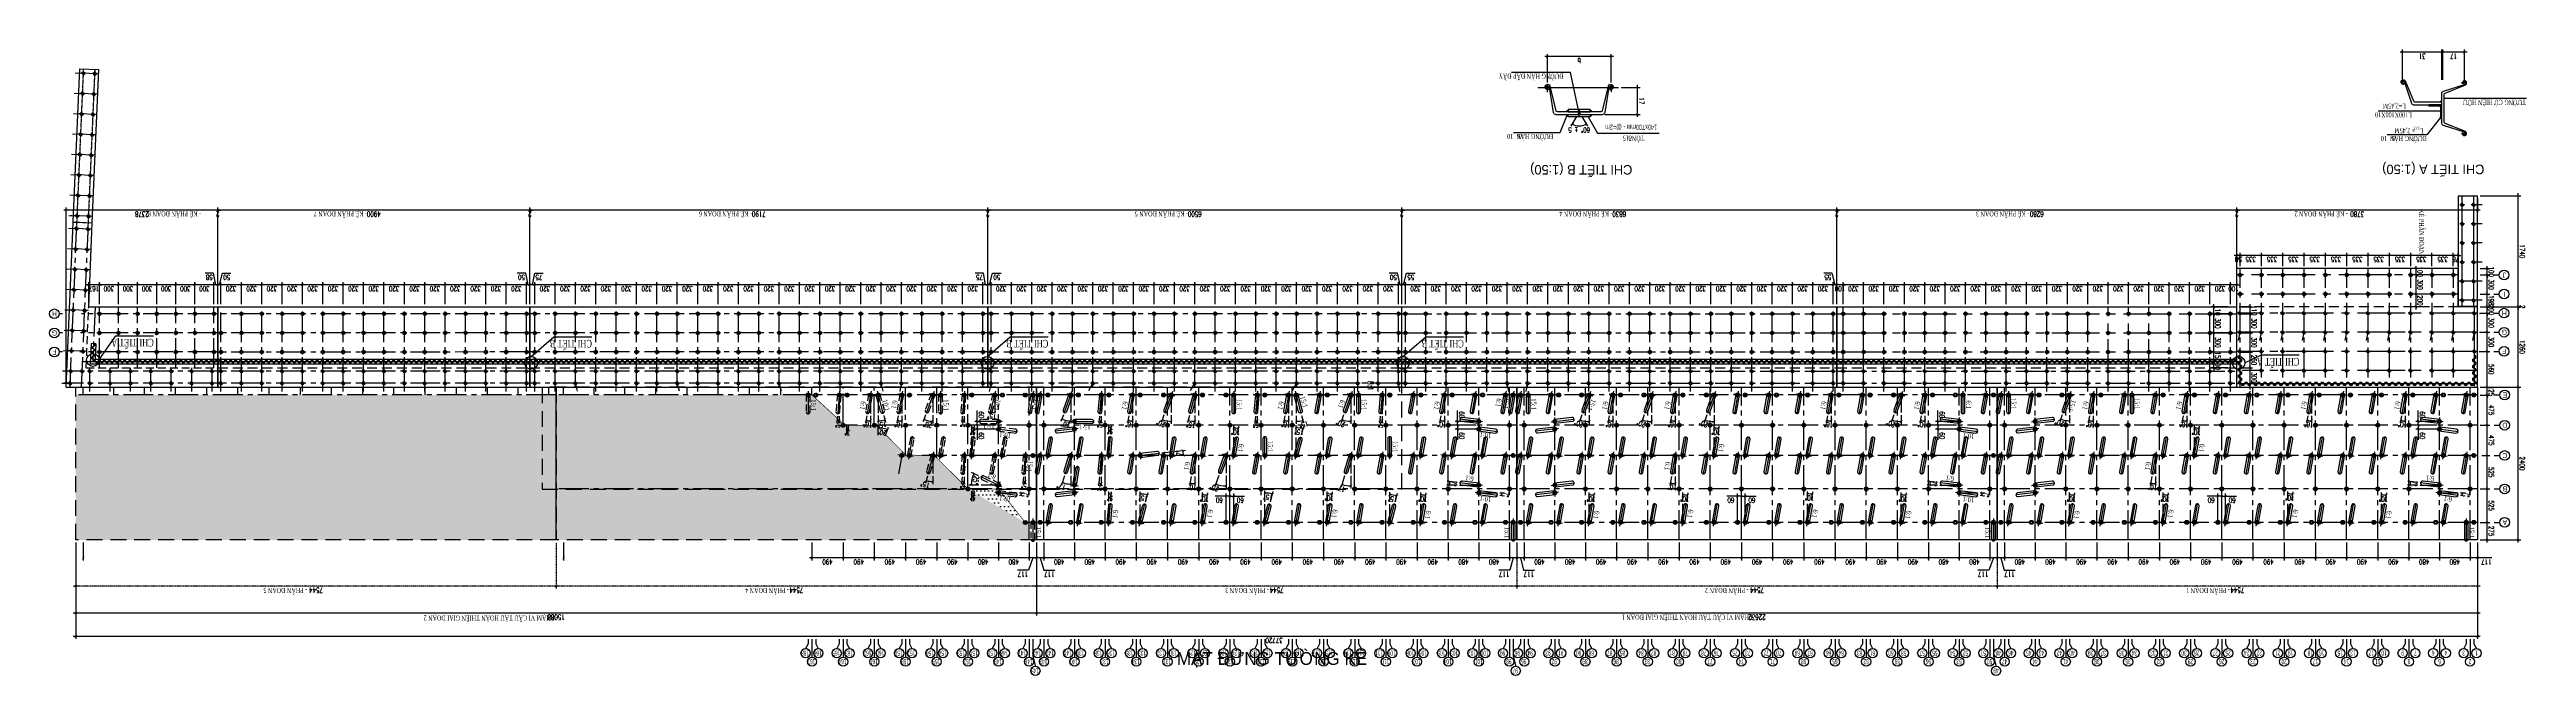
# Model space of a CAD drawing. Extents: x -57534 to 10615, y -13723 to 96319.
# Drawn here: x -47962 to -9061, y 45153 to 54981 of the extents above; entities that cross this region are included whole.
import ezdxf
from ezdxf.enums import TextEntityAlignment as Align

# ---------------------------------------------------------------- set-up
doc = ezdxf.new("R2010")
doc.units = 0
doc.header["$LTSCALE"] = 5
doc.header["$MEASUREMENT"] = 0
for name, pattern in [('CENTER', [2, 1.25, -0.25, 0.25, -0.25]), ('CENTER2', [1.125, 0.75, -0.125, 0.125, -0.125]), ('HIDDEN', [0.375, 0.25, -0.125])]:
    doc.linetypes.add(name, pattern=pattern)
doc.layers.get('0').update_dxf_attribs({"linetype": 'CONTINUOUS'})
doc.layers.get('DEFPOINTS').update_dxf_attribs({"linetype": 'CONTINUOUS'})
for name, color, linetype in [('BORDER', 2, 'CONTINUOUS'), ('CENTER', 9, 'CENTER2'), ('Coc', 2, 'CONTINUOUS'), ('Cochh', 7, 'CONTINUOUS'), ('Cu', 230, 'CONTINUOUS'), ('Dam', 4, 'CONTINUOUS'), ('DIMENSION', 4, 'CONTINUOUS'), ('HATCH', 7, 'CONTINUOUS'), ('HIDDEN', 4, 'HIDDEN'), ('Kich thuoc', 4, 'CONTINUOUS'), ('Net vang', 2, 'CONTINUOUS'), ('PILE-D600', 20, 'CONTINUOUS'), ('STEEL', 1, 'CONTINUOUS'), ('TEXT', 3, 'CONTINUOUS'), ('TIM', 8, 'CENTER')]:
    doc.layers.add(name, color=color, linetype=linetype)
doc.layers.add('Border k in', color=241, linetype='CONTINUOUS', lineweight=30, plot=False)
doc.layers.add('KHUAT', color=235, linetype='HIDDEN', lineweight=18)
doc.styles.add('CMB-1', font='VHBLACK.TTF', dxfattribs={"width": 0.8})
doc.styles.add('DIM', font='romans.shx', dxfattribs={"width": 0.65})
doc.styles.add('Kichthuoc', font='romans.shx', dxfattribs={"width": 0.6})
doc.styles.get("Standard").update_dxf_attribs({"font": 'vn_vni.shx', "width": 0.9})
doc.styles.add('SYMBOL', font='greeks.shx', dxfattribs={"width": 0.8})
doc.styles.add('THUONG', font='vntimeh.shx', dxfattribs={"width": 0.65})
doc.dimstyles.new('1-400', dxfattribs={"dimscale": 400, "dimtxt": 0.22, "dimasz": 0.12, "dimexe": 0.1, "dimexo": 0.1, "dimgap": 0.08, "dimtad": 1, "dimdec": 0, "dimzin": 0, "dimdsep": 46, "dimtxsty": 'DIM', "dimblk": 'ARCHTICK', "dimcen": 0.15, "dimdle": 0.1, "dimclrd": 4, "dimclre": 7, "dimclrt": 2, "dimaunit": 1, "dimadec": 0, "dimazin": 0, "dimtfac": 1, "dimtdec": 0, "dimtix": 1, "dimtmove": 1, "dimatfit": 3, "dimfxl": 1, "dimtolj": 1, "dimtzin": 0, "dimarcsym": 0})
doc.dimstyles.new('40.Ph', dxfattribs={"dimscale": 400, "dimtxt": 0.2, "dimasz": 0.1, "dimexe": 0.1, "dimexo": 0.1, "dimgap": 0.06, "dimtad": 1, "dimdec": 0, "dimlfac": 0.05, "dimzin": 0, "dimdsep": 46, "dimtxsty": 'DIM', "dimblk": 'ARCHTICK', "dimcen": 0.15, "dimdle": 0.1, "dimclrd": 256, "dimclre": 7, "dimclrt": 6, "dimadec": 0, "dimazin": 0, "dimtfac": 1, "dimtdec": 0, "dimtix": 1, "dimtmove": 0, "dimatfit": 3, "dimfxl": 1, "dimtolj": 1, "dimtzin": 0, "dimarcsym": 0})
doc.dimstyles.new('400.Ph', dxfattribs={"dimscale": 400, "dimtxt": 0.2, "dimasz": 0.1, "dimexe": 0.1, "dimexo": 0.1, "dimgap": 0.06, "dimtad": 1, "dimdec": 0, "dimzin": 0, "dimdsep": 46, "dimtxsty": 'DIM', "dimblk": 'ARCHTICK', "dimcen": 0.15, "dimdle": 0.1, "dimclrd": 256, "dimclre": 7, "dimclrt": 6, "dimadec": 0, "dimazin": 0, "dimtfac": 1, "dimtdec": 0, "dimtix": 1, "dimtmove": 0, "dimatfit": 3, "dimfxl": 1, "dimtolj": 1, "dimtzin": 0, "dimarcsym": 0})
doc.dimstyles.new('Le 200', dxfattribs={"dimscale": 200, "dimtxt": 0.2, "dimasz": 0.15, "dimexe": 0.1, "dimexo": 0.2, "dimgap": 0.1, "dimtad": 1, "dimdec": 0, "dimzin": 0, "dimdsep": 46, "dimtxsty": 'Kichthuoc', "dimblk": 'ARCHTICK', "dimcen": 0, "dimdle": 0.1, "dimclrd": 2, "dimclre": 2, "dimclrt": 256, "dimadec": 0, "dimazin": 0, "dimtfac": 1, "dimtdec": 0, "dimtix": 1, "dimtmove": 2, "dimatfit": 3, "dimfxl": 1, "dimtolj": 1, "dimtzin": 0, "dimarcsym": 0})
pattern_1 = [(0, (51337.62, -5928.34), (31.25, 62.5), [0, -62.5])]

# ---------------------------------------------------------------- blocks, each defined once
blk = doc.blocks.new('CocD500_HH')
at = {"layer": 'CENTER', "ltscale": 50}
for p, q in [((-37.5, 0), (37.5, 0)), ((0, 37.5), (0, -37.5))]:
    blk.add_line(p, q, dxfattribs=at)
at = {"layer": 'KHUAT', "ltscale": 100}
for radius in [25, 16]:
    blk.add_circle((0, 0), radius, dxfattribs=at)
blk = doc.blocks.new('_ArchTick')
at = {"color": 0, "linetype": 'ByBlock', "const_width": 0.15}
blk.add_lwpolyline([(-0.5, -0.5), (0.5, 0.5)], dxfattribs=at)
blk = doc.blocks.new('Cu SKSP-V SY390')
at = {"layer": 'CENTER'}
for p, q in [((-25, 20), (-25, 25)), ((25, 20), (25, 25))]:
    blk.add_line(p, q, dxfattribs=at)
at = {"layer": 'Cu'}
blk.add_lwpolyline([(-17, 3, 0.331206), (-16, 2), (16, 2, 0.331206), (17, 3), (23, 24, -0.331206), (24, 25), (25, 25, -0.223582), (26, 24, -0.452935), (26, 22), (25, 22, -0.518485), (24, 22, -0.300037), (25, 22), (26, 23, 0.427626), (26, 24, 0.215462), (25, 24), (25, 24, 0.331206), (24, 23), (18, 1, -0.331206), (17, 0), (-17, 0, -0.331206), (-18, 1), (-24, 23, 0.331206), (-25, 24), (-25, 24, 0.215462), (-26, 24, 0.427626), (-26, 23), (-25, 22, -0.300037), (-24, 22, -0.518485), (-25, 22), (-26, 22, -0.452935), (-26, 24, -0.223582), (-25, 25), (-24, 25, -0.331206), (-23, 24)], format="xyb", close=True, dxfattribs=at)
blk = doc.blocks.new('Cu SKSP-V Loai SY390')
at = {"layer": 'CENTER'}
for p, q in [((-25, 20), (-25, 25)), ((25, 20), (25, 25))]:
    blk.add_line(p, q, dxfattribs=at)
at = {"layer": 'Cu'}
blk.add_lwpolyline([(-17, 3, 0.331206), (-16, 2), (16, 2, 0.331206), (17, 3), (23, 24, -0.331206), (24, 25), (25, 25, -0.223582), (26, 24, -0.452935), (26, 22), (25, 22, -0.518485), (24, 22, -0.300037), (25, 22), (26, 23, 0.427626), (26, 24, 0.215462), (25, 24), (25, 24, 0.331206), (24, 23), (18, 1, -0.331206), (17, 0), (-17, 0, -0.331206), (-18, 1), (-24, 23, 0.331206), (-25, 24), (-25, 24, 0.215462), (-26, 24, 0.427626), (-26, 23), (-25, 22, -0.300037), (-24, 22, -0.518485), (-25, 22), (-26, 22, -0.452935), (-26, 24, -0.223582), (-25, 25), (-24, 25, -0.331206), (-23, 24)], format="xyb", close=True, dxfattribs=at)
at = {"layer": 'DIMENSION'}
blk.add_blockref('Cu SKSP-V SY390', (0, 0), dxfattribs=at)
blk = doc.blocks.new('*U91')
at = {"layer": 'DIMENSION'}
for p in [(0, 0), (100, 0), (200, 0), (300, 0), (400, 0), (500, 0), (600, 0), (700, 0), (800, 0), (900, 0), (1000, 0), (1100, 0), (1200, 0), (1300, 0), (1400, 0), (1500, 0), (1600, 0), (1700, 0), (1800, 0), (1900, 0), (2000, 0), (2100, 0), (2200, 0), (2300, 0), (2400, 0), (2500, 0), (2600, 0), (2700, 0), (2800, 0), (2900, 0), (3000, 0), (3100, 0), (3200, 0), (3300, 0), (3400, 0), (3500, 0), (3600, 0)]:
    blk.add_blockref('Cu SKSP-V Loai SY390', p, dxfattribs=at)
at = {"layer": 'DIMENSION', "xscale": -1, "rotation": 180}
for p in [(50, 45), (150, 45), (250, 45), (350, 45), (450, 45), (550, 45), (650, 45), (750, 45), (850, 45), (950, 45), (1050, 45), (1150, 45), (1250, 45), (1350, 45), (1450, 45), (1550, 45), (1650, 45), (1750, 45), (1850, 45), (1950, 45), (2050, 45), (2150, 45), (2250, 45), (2350, 45), (2450, 45), (2550, 45), (2650, 45), (2750, 45), (2850, 45), (2950, 45), (3050, 45), (3150, 45), (3250, 45), (3350, 45), (3450, 45), (3550, 45), (3650, 45)]:
    blk.add_blockref('Cu SKSP-V Loai SY390', p, dxfattribs=at)
blk = doc.blocks.new('*U92')
at = {"layer": 'DIMENSION'}
for p in [(0, 0), (100, 0), (200, 0), (300, 0)]:
    blk.add_blockref('Cu SKSP-V Loai SY390', p, dxfattribs=at)
at = {"layer": 'DIMENSION', "xscale": -1, "rotation": 180}
for p in [(50, 45), (150, 45), (250, 45), (350, 45)]:
    blk.add_blockref('Cu SKSP-V Loai SY390', p, dxfattribs=at)
blk = doc.blocks.new('*D93')
at = {"layer": 'DEFPOINTS', "color": 0}
for p in [(-50569, 13628), (-51207, 11228), (-50569, 11228)]:
    blk.add_point(p, dxfattribs=at)
at = {"layer": 'DIMENSION', "color": 7, "lineweight": -2}
for p, q in [((-50609, 13628), (-51247, 13628)), ((-50609, 11228), (-51247, 11228))]:
    blk.add_line(p, q, dxfattribs=at)
at = {"layer": 'DIMENSION', "lineweight": -2}
blk.add_line((-51207, 13668), (-51207, 11188), dxfattribs=at)
at = {"layer": 'DIMENSION', "lineweight": -2, "xscale": 40, "yscale": 40, "zscale": 40}
for p, rotation in [((-51207, 13628), 90), ((-51207, 11228), 270)]:
    blk.add_blockref('_ArchTick', p, dxfattribs=dict(at, rotation=rotation))
at = {"layer": 'DIMENSION', "color": 6, "insert": (-51271, 12428), "char_height": 80, "attachment_point": 5, "rotation": 90, "style": 'DIM'}
blk.add_mtext('\\A1;2400', dxfattribs=at)
blk = doc.blocks.new('*D94')
at = {"layer": 'DEFPOINTS', "color": 0}
for p in [(-50569, 11228), (-51207, 9968), (-51014, 9968)]:
    blk.add_point(p, dxfattribs=at)
at = {"layer": 'DIMENSION', "color": 7, "lineweight": -2}
for p, q in [((-50609, 11228), (-51247, 11228)), ((-51054, 9968), (-51247, 9968))]:
    blk.add_line(p, q, dxfattribs=at)
at = {"layer": 'DIMENSION', "lineweight": -2}
blk.add_line((-51207, 11268), (-51207, 9928), dxfattribs=at)
at = {"layer": 'DIMENSION', "lineweight": -2, "xscale": 40, "yscale": 40, "zscale": 40}
for p, rotation in [((-51207, 11228), 90), ((-51207, 9968), 270)]:
    blk.add_blockref('_ArchTick', p, dxfattribs=dict(at, rotation=rotation))
at = {"layer": 'DIMENSION', "color": 6, "insert": (-51271, 10598), "char_height": 80, "attachment_point": 5, "rotation": 90, "style": 'DIM'}
blk.add_mtext('\\A1;1260', dxfattribs=at)
blk = doc.blocks.new('*D95')
at = {"layer": 'DEFPOINTS', "color": 0}
for p in [(-51207, 9966), (-51014, 9968), (-50569, 9966)]:
    blk.add_point(p, dxfattribs=at)
at = {"layer": 'DIMENSION', "color": 7, "lineweight": -2}
for p, q in [((-51054, 9968), (-51247, 9968)), ((-50609, 9966), (-51247, 9966))]:
    blk.add_line(p, q, dxfattribs=at)
at = {"layer": 'DIMENSION', "lineweight": -2}
for p, q in [((-51207, 9968), (-51207, 10008)), ((-51207, 9968), (-51207, 9966)), ((-51207, 9966), (-51207, 9926))]:
    blk.add_line(p, q, dxfattribs=at)
at = {"layer": 'DIMENSION', "lineweight": -2, "xscale": 40, "yscale": 40, "zscale": 40}
for p, rotation in [((-51207, 9968), 270), ((-51207, 9966), 90)]:
    blk.add_blockref('_ArchTick', p, dxfattribs=dict(at, rotation=rotation))
at = {"layer": 'DIMENSION', "color": 6, "insert": (-51271, 9967), "char_height": 80, "attachment_point": 5, "rotation": 90, "style": 'DIM'}
blk.add_mtext('\\A1;2', dxfattribs=at)
blk = doc.blocks.new('*D96')
at = {"layer": 'DEFPOINTS', "color": 0}
for p in [(-50569, 9966), (-51207, 8226), (-50569, 8226)]:
    blk.add_point(p, dxfattribs=at)
at = {"layer": 'DIMENSION', "color": 7, "lineweight": -2}
for p, q in [((-50609, 9966), (-51247, 9966)), ((-50609, 8226), (-51247, 8226))]:
    blk.add_line(p, q, dxfattribs=at)
at = {"layer": 'DIMENSION', "lineweight": -2}
blk.add_line((-51207, 10006), (-51207, 8186), dxfattribs=at)
at = {"layer": 'DIMENSION', "lineweight": -2, "xscale": 40, "yscale": 40, "zscale": 40}
for p, rotation in [((-51207, 9966), 90), ((-51207, 8226), 270)]:
    blk.add_blockref('_ArchTick', p, dxfattribs=dict(at, rotation=rotation))
at = {"layer": 'DIMENSION', "color": 6, "insert": (-51271, 9096), "char_height": 80, "attachment_point": 5, "rotation": 90, "style": 'DIM'}
blk.add_mtext('\\A1;1740', dxfattribs=at)
blk = doc.blocks.new('*D97')
at = {"layer": 'DEFPOINTS', "color": 0}
for p in [(-12849, 15143), (-50569, 13628), (-12849, 13628)]:
    blk.add_point(p, dxfattribs=at)
at = {"layer": 'DIMENSION', "color": 7, "lineweight": -2}
for p, q in [((-50569, 13668), (-50569, 15183)), ((-12849, 13668), (-12849, 15183))]:
    blk.add_line(p, q, dxfattribs=at)
at = {"layer": 'DIMENSION', "lineweight": -2}
blk.add_line((-50609, 15143), (-12809, 15143), dxfattribs=at)
at = {"layer": 'DIMENSION', "lineweight": -2, "xscale": 40, "yscale": 40, "zscale": 40, "rotation": 180}
blk.add_blockref('_ArchTick', (-50569, 15143), dxfattribs=at)
at = {"layer": 'DIMENSION', "lineweight": -2, "xscale": 40, "yscale": 40, "zscale": 40}
blk.add_blockref('_ArchTick', (-12849, 15143), dxfattribs=at)
at = {"layer": 'DIMENSION', "color": 6, "insert": (-31669, 15207), "char_height": 80, "attachment_point": 5, "style": 'DIM'}
blk.add_mtext('\\A1;37720', dxfattribs=at)
blk = doc.blocks.new('cocbs')
at = {"layer": 'Coc'}
h = blk.add_hatch(color=256, dxfattribs=at)
h.paths.add_polyline_path([(-46596, 9806), (-46596, 9797, -0.414214), (-46580, 9781), (-46571, 9781, 0.414214)])
h.paths.add_polyline_path([(-46571, 9781), (-46580, 9781, -0.414214), (-46596, 9765), (-46596, 9756, 0.414214)])
h.paths.add_polyline_path([(-46612, 9781), (-46621, 9781, 0.414214), (-46596, 9756), (-46596, 9765, -0.414214)])
h.paths.add_polyline_path([(-46596, 9797), (-46596, 9806, 0.414214), (-46621, 9781), (-46612, 9781, -0.414214)])
at = {"layer": 'Coc', "color": 8, "linetype": 'HIDDEN', "ltscale": 50}
for radius in [25, 16]:
    blk.add_circle((-46596, 9781), radius, dxfattribs=at)
at = {"layer": 'Cochh', "linetype": 'CENTER', "ltscale": 25}
for p, q in [((-46634, 9781), (-46559, 9781)), ((-46596, 9818), (-46596, 9743))]:
    blk.add_line(p, q, dxfattribs=at)
blk = doc.blocks.new('*D99')
at = {"layer": 'DEFPOINTS', "color": 0}
for p in [(-46996, 10928), (-46787, 11228), (-46787, 10928)]:
    blk.add_point(p, dxfattribs=at)
at = {"layer": 'DIMENSION', "color": 7, "lineweight": -2}
for p, q in [((-46827, 11228), (-47036, 11228)), ((-46827, 10928), (-47036, 10928))]:
    blk.add_line(p, q, dxfattribs=at)
at = {"layer": 'DIMENSION', "lineweight": -2}
blk.add_line((-46996, 11268), (-46996, 10888), dxfattribs=at)
at = {"layer": 'DIMENSION', "lineweight": -2, "xscale": 40, "yscale": 40, "zscale": 40}
for p, rotation in [((-46996, 11228), 90), ((-46996, 10928), 270)]:
    blk.add_blockref('_ArchTick', p, dxfattribs=dict(at, rotation=rotation))
at = {"layer": 'DIMENSION', "color": 6, "insert": (-47060, 11078), "char_height": 80, "attachment_point": 5, "rotation": 90, "style": 'DIM'}
blk.add_mtext('\\A1;300', dxfattribs=at)
blk = doc.blocks.new('*D100')
at = {"layer": 'DEFPOINTS', "color": 0}
for p in [(-46787, 10928), (-46996, 10678), (-46787, 10678)]:
    blk.add_point(p, dxfattribs=at)
at = {"layer": 'DIMENSION', "color": 7, "lineweight": -2}
for p, q in [((-46827, 10928), (-47036, 10928)), ((-46827, 10678), (-47036, 10678))]:
    blk.add_line(p, q, dxfattribs=at)
at = {"layer": 'DIMENSION', "lineweight": -2}
blk.add_line((-46996, 10968), (-46996, 10638), dxfattribs=at)
at = {"layer": 'DIMENSION', "lineweight": -2, "xscale": 40, "yscale": 40, "zscale": 40}
for p, rotation in [((-46996, 10928), 90), ((-46996, 10678), 270)]:
    blk.add_blockref('_ArchTick', p, dxfattribs=dict(at, rotation=rotation))
at = {"layer": 'DIMENSION', "color": 6, "insert": (-47060, 10803), "char_height": 80, "attachment_point": 5, "rotation": 90, "style": 'DIM'}
blk.add_mtext('\\A1;250', dxfattribs=at)
blk = doc.blocks.new('*D101')
at = {"layer": 'DEFPOINTS', "color": 0}
for p in [(-46787, 10678), (-46996, 10378), (-46787, 10378)]:
    blk.add_point(p, dxfattribs=at)
at = {"layer": 'DIMENSION', "color": 7, "lineweight": -2}
for p, q in [((-46827, 10678), (-47036, 10678)), ((-46827, 10378), (-47036, 10378))]:
    blk.add_line(p, q, dxfattribs=at)
at = {"layer": 'DIMENSION', "lineweight": -2}
blk.add_line((-46996, 10718), (-46996, 10338), dxfattribs=at)
at = {"layer": 'DIMENSION', "lineweight": -2, "xscale": 40, "yscale": 40, "zscale": 40}
for p, rotation in [((-46996, 10678), 90), ((-46996, 10378), 270)]:
    blk.add_blockref('_ArchTick', p, dxfattribs=dict(at, rotation=rotation))
at = {"layer": 'DIMENSION', "color": 6, "insert": (-47060, 10528), "char_height": 80, "attachment_point": 5, "rotation": 90, "style": 'DIM'}
blk.add_mtext('\\A1;300', dxfattribs=at)
blk = doc.blocks.new('*D102')
at = {"layer": 'DEFPOINTS', "color": 0}
for p in [(-46787, 10378), (-46996, 10078), (-46787, 10078)]:
    blk.add_point(p, dxfattribs=at)
at = {"layer": 'DIMENSION', "color": 7, "lineweight": -2}
for p, q in [((-46827, 10378), (-47036, 10378)), ((-46827, 10078), (-47036, 10078))]:
    blk.add_line(p, q, dxfattribs=at)
at = {"layer": 'DIMENSION', "lineweight": -2}
blk.add_line((-46996, 10418), (-46996, 10038), dxfattribs=at)
at = {"layer": 'DIMENSION', "lineweight": -2, "xscale": 40, "yscale": 40, "zscale": 40}
for p, rotation in [((-46996, 10378), 90), ((-46996, 10078), 270)]:
    blk.add_blockref('_ArchTick', p, dxfattribs=dict(at, rotation=rotation))
at = {"layer": 'DIMENSION', "color": 6, "insert": (-47060, 10228), "char_height": 80, "attachment_point": 5, "rotation": 90, "style": 'DIM'}
blk.add_mtext('\\A1;300', dxfattribs=at)
blk = doc.blocks.new('*D103')
at = {"layer": 'DEFPOINTS', "color": 0}
for p in [(-46996, 9968), (-46787, 10078), (-46787, 9968)]:
    blk.add_point(p, dxfattribs=at)
at = {"layer": 'DIMENSION', "lineweight": -2}
for p, q in [((-46996, 10078), (-46996, 10118)), ((-46996, 10078), (-46996, 9968)), ((-46996, 9968), (-46996, 9928))]:
    blk.add_line(p, q, dxfattribs=at)
at = {"layer": 'DIMENSION', "color": 7, "lineweight": -2}
for p, q in [((-46827, 10078), (-47036, 10078)), ((-46827, 9968), (-47036, 9968))]:
    blk.add_line(p, q, dxfattribs=at)
at = {"layer": 'DIMENSION', "lineweight": -2, "xscale": 40, "yscale": 40, "zscale": 40}
for p, rotation in [((-46996, 10078), 270), ((-46996, 9968), 90)]:
    blk.add_blockref('_ArchTick', p, dxfattribs=dict(at, rotation=rotation))
at = {"layer": 'DIMENSION', "color": 6, "insert": (-47060, 10023), "char_height": 80, "attachment_point": 5, "rotation": 90, "style": 'DIM'}
blk.add_mtext('\\A1;110', dxfattribs=at)
blk = doc.blocks.new('*D104')
at = {"layer": 'DEFPOINTS', "color": 0}
for p in [(-46787, 9968), (-46687, 9968), (-46687, 9621)]:
    blk.add_point(p, dxfattribs=at)
at = {"layer": 'DIMENSION', "color": 7, "lineweight": -2}
for p, q in [((-46787, 9928), (-46787, 9581)), ((-46687, 9928), (-46687, 9581))]:
    blk.add_line(p, q, dxfattribs=at)
at = {"layer": 'DIMENSION', "lineweight": -2}
for p, q in [((-46787, 9621), (-46827, 9621)), ((-46787, 9621), (-46687, 9621)), ((-46687, 9621), (-46647, 9621))]:
    blk.add_line(p, q, dxfattribs=at)
at = {"layer": 'DIMENSION', "lineweight": -2, "xscale": 40, "yscale": 40, "zscale": 40}
blk.add_blockref('_ArchTick', (-46787, 9621), dxfattribs=at)
at = {"layer": 'DIMENSION', "lineweight": -2, "xscale": 40, "yscale": 40, "zscale": 40, "rotation": 180}
blk.add_blockref('_ArchTick', (-46687, 9621), dxfattribs=at)
at = {"layer": 'DIMENSION', "color": 6, "insert": (-46737, 9685), "char_height": 80, "attachment_point": 5, "style": 'DIM'}
blk.add_mtext('\\A1;100', dxfattribs=at)
blk = doc.blocks.new('*D105')
at = {"layer": 'DEFPOINTS', "color": 0}
for p in [(-46789, 9368), (-50569, 8226), (-46789, 8449)]:
    blk.add_point(p, dxfattribs=at)
at = {"layer": 'DIMENSION', "color": 7, "lineweight": -2}
for p, q in [((-46789, 9328), (-46789, 8409)), ((-50569, 8266), (-50569, 8489))]:
    blk.add_line(p, q, dxfattribs=at)
at = {"layer": 'DIMENSION', "lineweight": -2}
blk.add_line((-50609, 8449), (-46749, 8449), dxfattribs=at)
at = {"layer": 'DIMENSION', "lineweight": -2, "xscale": 40, "yscale": 40, "zscale": 40, "rotation": 180}
blk.add_blockref('_ArchTick', (-50569, 8449), dxfattribs=at)
at = {"layer": 'DIMENSION', "lineweight": -2, "xscale": 40, "yscale": 40, "zscale": 40}
blk.add_blockref('_ArchTick', (-46789, 8449), dxfattribs=at)
at = {"layer": 'DIMENSION', "color": 6, "insert": (-48679, 8513), "char_height": 80, "attachment_point": 5, "style": 'DIM'}
blk.add_mtext('\\A1;3780', dxfattribs=at)
blk = doc.blocks.new('*D106')
at = {"layer": 'DEFPOINTS', "color": 0}
for p in [(-46787, 9968), (-46789, 9368), (-46787, 8449)]:
    blk.add_point(p, dxfattribs=at)
at = {"layer": 'DIMENSION', "color": 7, "lineweight": -2}
for p, q in [((-46787, 9928), (-46787, 8409)), ((-46789, 9328), (-46789, 8409))]:
    blk.add_line(p, q, dxfattribs=at)
at = {"layer": 'DIMENSION', "lineweight": -2}
for p, q in [((-46789, 8449), (-46829, 8449)), ((-46789, 8449), (-46787, 8449)), ((-46787, 8449), (-46747, 8449))]:
    blk.add_line(p, q, dxfattribs=at)
at = {"layer": 'DIMENSION', "lineweight": -2, "xscale": 40, "yscale": 40, "zscale": 40}
blk.add_blockref('_ArchTick', (-46789, 8449), dxfattribs=at)
at = {"layer": 'DIMENSION', "lineweight": -2, "xscale": 40, "yscale": 40, "zscale": 40, "rotation": 180}
blk.add_blockref('_ArchTick', (-46787, 8449), dxfattribs=at)
at = {"layer": 'DIMENSION', "color": 6, "insert": (-46788, 8513), "char_height": 80, "attachment_point": 5, "style": 'DIM'}
blk.add_mtext('\\A1;2', dxfattribs=at)
blk = doc.blocks.new('*D107')
at = {"layer": 'DEFPOINTS', "color": 0}
for p in [(-46787, 9968), (-40507, 9968), (-40507, 8449)]:
    blk.add_point(p, dxfattribs=at)
at = {"layer": 'DIMENSION', "color": 7, "lineweight": -2}
for p, q in [((-46787, 9928), (-46787, 8409)), ((-40507, 9928), (-40507, 8409))]:
    blk.add_line(p, q, dxfattribs=at)
at = {"layer": 'DIMENSION', "lineweight": -2}
blk.add_line((-46827, 8449), (-40467, 8449), dxfattribs=at)
at = {"layer": 'DIMENSION', "lineweight": -2, "xscale": 40, "yscale": 40, "zscale": 40, "rotation": 180}
blk.add_blockref('_ArchTick', (-46787, 8449), dxfattribs=at)
at = {"layer": 'DIMENSION', "lineweight": -2, "xscale": 40, "yscale": 40, "zscale": 40}
blk.add_blockref('_ArchTick', (-40507, 8449), dxfattribs=at)
at = {"layer": 'DIMENSION', "color": 6, "insert": (-43647, 8513), "char_height": 80, "attachment_point": 5, "style": 'DIM'}
blk.add_mtext('\\A1;6280', dxfattribs=at)
blk = doc.blocks.new('*D108')
at = {"layer": 'DEFPOINTS', "color": 0}
for p in [(-40507, 9968), (-40505, 9968), (-40505, 8449)]:
    blk.add_point(p, dxfattribs=at)
at = {"layer": 'DIMENSION', "color": 7, "lineweight": -2}
for p, q in [((-40507, 9928), (-40507, 8409)), ((-40505, 9928), (-40505, 8409))]:
    blk.add_line(p, q, dxfattribs=at)
at = {"layer": 'DIMENSION', "lineweight": -2}
for p, q in [((-40507, 8449), (-40547, 8449)), ((-40507, 8449), (-40505, 8449)), ((-40505, 8449), (-40465, 8449))]:
    blk.add_line(p, q, dxfattribs=at)
at = {"layer": 'DIMENSION', "lineweight": -2, "xscale": 40, "yscale": 40, "zscale": 40}
blk.add_blockref('_ArchTick', (-40507, 8449), dxfattribs=at)
at = {"layer": 'DIMENSION', "lineweight": -2, "xscale": 40, "yscale": 40, "zscale": 40, "rotation": 180}
blk.add_blockref('_ArchTick', (-40505, 8449), dxfattribs=at)
at = {"layer": 'DIMENSION', "color": 6, "insert": (-40506, 8513), "char_height": 80, "attachment_point": 5, "style": 'DIM'}
blk.add_mtext('\\A1;2', dxfattribs=at)
blk = doc.blocks.new('*D109')
at = {"layer": 'DEFPOINTS', "color": 0}
for p in [(-40505, 9968), (-33675, 9968), (-33675, 8449)]:
    blk.add_point(p, dxfattribs=at)
at = {"layer": 'DIMENSION', "color": 7, "lineweight": -2}
for p, q in [((-40505, 9928), (-40505, 8409)), ((-33675, 9928), (-33675, 8409))]:
    blk.add_line(p, q, dxfattribs=at)
at = {"layer": 'DIMENSION', "lineweight": -2}
blk.add_line((-40545, 8449), (-33635, 8449), dxfattribs=at)
at = {"layer": 'DIMENSION', "lineweight": -2, "xscale": 40, "yscale": 40, "zscale": 40, "rotation": 180}
blk.add_blockref('_ArchTick', (-40505, 8449), dxfattribs=at)
at = {"layer": 'DIMENSION', "lineweight": -2, "xscale": 40, "yscale": 40, "zscale": 40}
blk.add_blockref('_ArchTick', (-33675, 8449), dxfattribs=at)
at = {"layer": 'DIMENSION', "color": 6, "insert": (-37090, 8513), "char_height": 80, "attachment_point": 5, "style": 'DIM'}
blk.add_mtext('\\A1;6830', dxfattribs=at)
blk = doc.blocks.new('*D110')
at = {"layer": 'DEFPOINTS', "color": 0}
for p in [(-33675, 9968), (-33673, 9968), (-33673, 8449)]:
    blk.add_point(p, dxfattribs=at)
at = {"layer": 'DIMENSION', "color": 7, "lineweight": -2}
for p, q in [((-33675, 9928), (-33675, 8409)), ((-33673, 9928), (-33673, 8409))]:
    blk.add_line(p, q, dxfattribs=at)
at = {"layer": 'DIMENSION', "lineweight": -2}
for p, q in [((-33675, 8449), (-33715, 8449)), ((-33675, 8449), (-33673, 8449)), ((-33673, 8449), (-33633, 8449))]:
    blk.add_line(p, q, dxfattribs=at)
at = {"layer": 'DIMENSION', "lineweight": -2, "xscale": 40, "yscale": 40, "zscale": 40}
blk.add_blockref('_ArchTick', (-33675, 8449), dxfattribs=at)
at = {"layer": 'DIMENSION', "lineweight": -2, "xscale": 40, "yscale": 40, "zscale": 40, "rotation": 180}
blk.add_blockref('_ArchTick', (-33673, 8449), dxfattribs=at)
at = {"layer": 'DIMENSION', "color": 6, "insert": (-33674, 8513), "char_height": 80, "attachment_point": 5, "style": 'DIM'}
blk.add_mtext('\\A1;2', dxfattribs=at)
blk = doc.blocks.new('*D111')
at = {"layer": 'DEFPOINTS', "color": 0}
for p in [(-33673, 9968), (-27173, 9968), (-27173, 8449)]:
    blk.add_point(p, dxfattribs=at)
at = {"layer": 'DIMENSION', "color": 7, "lineweight": -2}
for p, q in [((-33673, 9928), (-33673, 8409)), ((-27173, 9928), (-27173, 8409))]:
    blk.add_line(p, q, dxfattribs=at)
at = {"layer": 'DIMENSION', "lineweight": -2}
blk.add_line((-33713, 8449), (-27133, 8449), dxfattribs=at)
at = {"layer": 'DIMENSION', "lineweight": -2, "xscale": 40, "yscale": 40, "zscale": 40, "rotation": 180}
blk.add_blockref('_ArchTick', (-33673, 8449), dxfattribs=at)
at = {"layer": 'DIMENSION', "lineweight": -2, "xscale": 40, "yscale": 40, "zscale": 40}
blk.add_blockref('_ArchTick', (-27173, 8449), dxfattribs=at)
at = {"layer": 'DIMENSION', "color": 6, "insert": (-30423, 8513), "char_height": 80, "attachment_point": 5, "style": 'DIM'}
blk.add_mtext('\\A1;6500', dxfattribs=at)
blk = doc.blocks.new('*D112')
at = {"layer": 'DEFPOINTS', "color": 0}
for p in [(-27173, 9968), (-27171, 9968), (-27171, 8449)]:
    blk.add_point(p, dxfattribs=at)
at = {"layer": 'DIMENSION', "color": 7, "lineweight": -2}
for p, q in [((-27173, 9928), (-27173, 8409)), ((-27171, 9928), (-27171, 8409))]:
    blk.add_line(p, q, dxfattribs=at)
at = {"layer": 'DIMENSION', "lineweight": -2}
for p, q in [((-27173, 8449), (-27213, 8449)), ((-27173, 8449), (-27171, 8449)), ((-27171, 8449), (-27131, 8449))]:
    blk.add_line(p, q, dxfattribs=at)
at = {"layer": 'DIMENSION', "lineweight": -2, "xscale": 40, "yscale": 40, "zscale": 40}
blk.add_blockref('_ArchTick', (-27173, 8449), dxfattribs=at)
at = {"layer": 'DIMENSION', "lineweight": -2, "xscale": 40, "yscale": 40, "zscale": 40, "rotation": 180}
blk.add_blockref('_ArchTick', (-27171, 8449), dxfattribs=at)
at = {"layer": 'DIMENSION', "color": 6, "insert": (-27172, 8513), "char_height": 80, "attachment_point": 5, "style": 'DIM'}
blk.add_mtext('\\A1;2', dxfattribs=at)
blk = doc.blocks.new('*D113')
at = {"layer": 'DEFPOINTS', "color": 0}
for p in [(-27171, 9968), (-19981, 9968), (-19981, 8449)]:
    blk.add_point(p, dxfattribs=at)
at = {"layer": 'DIMENSION', "color": 7, "lineweight": -2}
for p, q in [((-27171, 9928), (-27171, 8409)), ((-19981, 9928), (-19981, 8409))]:
    blk.add_line(p, q, dxfattribs=at)
at = {"layer": 'DIMENSION', "lineweight": -2}
blk.add_line((-27211, 8449), (-19941, 8449), dxfattribs=at)
at = {"layer": 'DIMENSION', "lineweight": -2, "xscale": 40, "yscale": 40, "zscale": 40, "rotation": 180}
blk.add_blockref('_ArchTick', (-27171, 8449), dxfattribs=at)
at = {"layer": 'DIMENSION', "lineweight": -2, "xscale": 40, "yscale": 40, "zscale": 40}
blk.add_blockref('_ArchTick', (-19981, 8449), dxfattribs=at)
at = {"layer": 'DIMENSION', "color": 6, "insert": (-23576, 8513), "char_height": 80, "attachment_point": 5, "style": 'DIM'}
blk.add_mtext('\\A1;7190', dxfattribs=at)
blk = doc.blocks.new('*D114')
at = {"layer": 'DEFPOINTS', "color": 0}
for p in [(-19981, 9968), (-19979, 9968), (-19979, 8449)]:
    blk.add_point(p, dxfattribs=at)
at = {"layer": 'DIMENSION', "color": 7, "lineweight": -2}
for p, q in [((-19981, 9928), (-19981, 8409)), ((-19979, 9928), (-19979, 8409))]:
    blk.add_line(p, q, dxfattribs=at)
at = {"layer": 'DIMENSION', "lineweight": -2}
for p, q in [((-19981, 8449), (-20021, 8449)), ((-19981, 8449), (-19979, 8449)), ((-19979, 8449), (-19939, 8449))]:
    blk.add_line(p, q, dxfattribs=at)
at = {"layer": 'DIMENSION', "lineweight": -2, "xscale": 40, "yscale": 40, "zscale": 40}
blk.add_blockref('_ArchTick', (-19981, 8449), dxfattribs=at)
at = {"layer": 'DIMENSION', "lineweight": -2, "xscale": 40, "yscale": 40, "zscale": 40, "rotation": 180}
blk.add_blockref('_ArchTick', (-19979, 8449), dxfattribs=at)
at = {"layer": 'DIMENSION', "color": 6, "insert": (-19980, 8513), "char_height": 80, "attachment_point": 5, "style": 'DIM'}
blk.add_mtext('\\A1;2', dxfattribs=at)
blk = doc.blocks.new('*D115')
at = {"layer": 'DEFPOINTS', "color": 0}
for p in [(-19979, 9968), (-15079, 9968), (-15079, 8449)]:
    blk.add_point(p, dxfattribs=at)
at = {"layer": 'DIMENSION', "color": 7, "lineweight": -2}
for p, q in [((-19979, 9928), (-19979, 8409)), ((-15079, 9928), (-15079, 8409))]:
    blk.add_line(p, q, dxfattribs=at)
at = {"layer": 'DIMENSION', "lineweight": -2}
blk.add_line((-20019, 8449), (-15039, 8449), dxfattribs=at)
at = {"layer": 'DIMENSION', "lineweight": -2, "xscale": 40, "yscale": 40, "zscale": 40, "rotation": 180}
blk.add_blockref('_ArchTick', (-19979, 8449), dxfattribs=at)
at = {"layer": 'DIMENSION', "lineweight": -2, "xscale": 40, "yscale": 40, "zscale": 40}
blk.add_blockref('_ArchTick', (-15079, 8449), dxfattribs=at)
at = {"layer": 'DIMENSION', "color": 6, "insert": (-17529, 8513), "char_height": 80, "attachment_point": 5, "style": 'DIM'}
blk.add_mtext('\\A1;4900', dxfattribs=at)
blk = doc.blocks.new('*D116')
at = {"layer": 'DEFPOINTS', "color": 0}
for p in [(-15079, 9968), (-15077, 9968), (-15077, 8449)]:
    blk.add_point(p, dxfattribs=at)
at = {"layer": 'DIMENSION', "color": 7, "lineweight": -2}
for p, q in [((-15079, 9928), (-15079, 8409)), ((-15077, 9928), (-15077, 8409))]:
    blk.add_line(p, q, dxfattribs=at)
at = {"layer": 'DIMENSION', "lineweight": -2}
for p, q in [((-15079, 8449), (-15119, 8449)), ((-15079, 8449), (-15077, 8449)), ((-15077, 8449), (-15037, 8449))]:
    blk.add_line(p, q, dxfattribs=at)
at = {"layer": 'DIMENSION', "lineweight": -2, "xscale": 40, "yscale": 40, "zscale": 40}
blk.add_blockref('_ArchTick', (-15079, 8449), dxfattribs=at)
at = {"layer": 'DIMENSION', "lineweight": -2, "xscale": 40, "yscale": 40, "zscale": 40, "rotation": 180}
blk.add_blockref('_ArchTick', (-15077, 8449), dxfattribs=at)
at = {"layer": 'DIMENSION', "color": 6, "insert": (-15078, 8513), "char_height": 80, "attachment_point": 5, "style": 'DIM'}
blk.add_mtext('\\A1;2', dxfattribs=at)
blk = doc.blocks.new('cocD500')
at = {"layer": 'HATCH'}
blk.add_blockref('CocD500_HH', (0, 0), dxfattribs=at)
blk = doc.blocks.new('*D117')
at = {"layer": 'DEFPOINTS', "color": 0}
for p in [(-12699, 11228), (-15077, 9968), (-12699, 8449)]:
    blk.add_point(p, dxfattribs=at)
at = {"layer": 'DIMENSION', "color": 7, "lineweight": -2}
for p, q in [((-12699, 11188), (-12699, 8409)), ((-15077, 9928), (-15077, 8409))]:
    blk.add_line(p, q, dxfattribs=at)
at = {"layer": 'DIMENSION', "lineweight": -2}
blk.add_line((-15117, 8449), (-12659, 8449), dxfattribs=at)
at = {"layer": 'DIMENSION', "lineweight": -2, "xscale": 40, "yscale": 40, "zscale": 40, "rotation": 180}
blk.add_blockref('_ArchTick', (-15077, 8449), dxfattribs=at)
at = {"layer": 'DIMENSION', "lineweight": -2, "xscale": 40, "yscale": 40, "zscale": 40}
blk.add_blockref('_ArchTick', (-12699, 8449), dxfattribs=at)
at = {"layer": 'DIMENSION', "color": 6, "insert": (-13888, 8513), "char_height": 80, "attachment_point": 5, "style": 'DIM'}
blk.add_mtext('\\A1;2378', dxfattribs=at)
blk = doc.blocks.new('*D118')
at = {"layer": 'DEFPOINTS', "color": 0}
for p in [(-50569, 13628), (-50720, 13353), (-50569, 13353)]:
    blk.add_point(p, dxfattribs=at)
at = {"layer": 'DIMENSION', "color": 7, "lineweight": -2}
for p, q in [((-50609, 13628), (-50760, 13628)), ((-50609, 13353), (-50760, 13353))]:
    blk.add_line(p, q, dxfattribs=at)
at = {"layer": 'DIMENSION', "lineweight": -2}
blk.add_line((-50720, 13668), (-50720, 13313), dxfattribs=at)
at = {"layer": 'DIMENSION', "lineweight": -2, "xscale": 40, "yscale": 40, "zscale": 40}
for p, rotation in [((-50720, 13628), 90), ((-50720, 13353), 270)]:
    blk.add_blockref('_ArchTick', p, dxfattribs=dict(at, rotation=rotation))
at = {"layer": 'DIMENSION', "color": 6, "insert": (-50784, 13490), "char_height": 80, "attachment_point": 5, "rotation": 90, "style": 'DIM'}
blk.add_mtext('\\A1;275', dxfattribs=at)
blk = doc.blocks.new('*D119')
at = {"layer": 'DEFPOINTS', "color": 0}
for p in [(-50569, 13353), (-50720, 12828), (-50569, 12828)]:
    blk.add_point(p, dxfattribs=at)
at = {"layer": 'DIMENSION', "color": 7, "lineweight": -2}
for p, q in [((-50609, 13353), (-50760, 13353)), ((-50609, 12828), (-50760, 12828))]:
    blk.add_line(p, q, dxfattribs=at)
at = {"layer": 'DIMENSION', "lineweight": -2}
blk.add_line((-50720, 13393), (-50720, 12788), dxfattribs=at)
at = {"layer": 'DIMENSION', "lineweight": -2, "xscale": 40, "yscale": 40, "zscale": 40}
for p, rotation in [((-50720, 13353), 90), ((-50720, 12828), 270)]:
    blk.add_blockref('_ArchTick', p, dxfattribs=dict(at, rotation=rotation))
at = {"layer": 'DIMENSION', "color": 6, "insert": (-50784, 13090), "char_height": 80, "attachment_point": 5, "rotation": 90, "style": 'DIM'}
blk.add_mtext('\\A1;525', dxfattribs=at)
blk = doc.blocks.new('*D120')
at = {"layer": 'DEFPOINTS', "color": 0}
for p in [(-50569, 12828), (-50720, 12303), (-50599, 12303)]:
    blk.add_point(p, dxfattribs=at)
at = {"layer": 'DIMENSION', "lineweight": -2}
blk.add_line((-50720, 12868), (-50720, 12263), dxfattribs=at)
at = {"layer": 'DIMENSION', "color": 7, "lineweight": -2}
for p, q in [((-50609, 12828), (-50760, 12828)), ((-50639, 12303), (-50760, 12303))]:
    blk.add_line(p, q, dxfattribs=at)
at = {"layer": 'DIMENSION', "lineweight": -2, "xscale": 40, "yscale": 40, "zscale": 40}
for p, rotation in [((-50720, 12828), 90), ((-50720, 12303), 270)]:
    blk.add_blockref('_ArchTick', p, dxfattribs=dict(at, rotation=rotation))
at = {"layer": 'DIMENSION', "color": 6, "insert": (-50784, 12565), "char_height": 80, "attachment_point": 5, "rotation": 90, "style": 'DIM'}
blk.add_mtext('\\A1;525', dxfattribs=at)
blk = doc.blocks.new('*D121')
at = {"layer": 'DEFPOINTS', "color": 0}
for p in [(-50599, 12303), (-50720, 11828), (-50569, 11828)]:
    blk.add_point(p, dxfattribs=at)
at = {"layer": 'DIMENSION', "color": 7, "lineweight": -2}
for p, q in [((-50639, 12303), (-50760, 12303)), ((-50609, 11828), (-50760, 11828))]:
    blk.add_line(p, q, dxfattribs=at)
at = {"layer": 'DIMENSION', "lineweight": -2}
blk.add_line((-50720, 12343), (-50720, 11788), dxfattribs=at)
at = {"layer": 'DIMENSION', "lineweight": -2, "xscale": 40, "yscale": 40, "zscale": 40}
for p, rotation in [((-50720, 12303), 90), ((-50720, 11828), 270)]:
    blk.add_blockref('_ArchTick', p, dxfattribs=dict(at, rotation=rotation))
at = {"layer": 'DIMENSION', "color": 6, "insert": (-50784, 12065), "char_height": 80, "attachment_point": 5, "rotation": 90, "style": 'DIM'}
blk.add_mtext('\\A1;475', dxfattribs=at)
blk = doc.blocks.new('*D122')
at = {"layer": 'DEFPOINTS', "color": 0}
for p in [(-50569, 11828), (-50720, 11353), (-50569, 11353)]:
    blk.add_point(p, dxfattribs=at)
at = {"layer": 'DIMENSION', "color": 7, "lineweight": -2}
for p, q in [((-50609, 11828), (-50760, 11828)), ((-50609, 11353), (-50760, 11353))]:
    blk.add_line(p, q, dxfattribs=at)
at = {"layer": 'DIMENSION', "lineweight": -2}
blk.add_line((-50720, 11868), (-50720, 11313), dxfattribs=at)
at = {"layer": 'DIMENSION', "lineweight": -2, "xscale": 40, "yscale": 40, "zscale": 40}
for p, rotation in [((-50720, 11828), 90), ((-50720, 11353), 270)]:
    blk.add_blockref('_ArchTick', p, dxfattribs=dict(at, rotation=rotation))
at = {"layer": 'DIMENSION', "color": 6, "insert": (-50784, 11590), "char_height": 80, "attachment_point": 5, "rotation": 90, "style": 'DIM'}
blk.add_mtext('\\A1;475', dxfattribs=at)
blk = doc.blocks.new('*D123')
at = {"layer": 'DEFPOINTS', "color": 0}
for p in [(-50569, 11353), (-50720, 11228), (-50569, 11228)]:
    blk.add_point(p, dxfattribs=at)
at = {"layer": 'DIMENSION', "color": 7, "lineweight": -2}
for p, q in [((-50609, 11353), (-50760, 11353)), ((-50609, 11228), (-50760, 11228))]:
    blk.add_line(p, q, dxfattribs=at)
at = {"layer": 'DIMENSION', "lineweight": -2}
for p, q in [((-50720, 11353), (-50720, 11393)), ((-50720, 11353), (-50720, 11228)), ((-50720, 11228), (-50720, 11188))]:
    blk.add_line(p, q, dxfattribs=at)
at = {"layer": 'DIMENSION', "lineweight": -2, "xscale": 40, "yscale": 40, "zscale": 40}
for p, rotation in [((-50720, 11353), 270), ((-50720, 11228), 90)]:
    blk.add_blockref('_ArchTick', p, dxfattribs=dict(at, rotation=rotation))
at = {"layer": 'DIMENSION', "color": 6, "insert": (-50784, 11290), "char_height": 80, "attachment_point": 5, "rotation": 90, "style": 'DIM'}
blk.add_mtext('\\A1;125', dxfattribs=at)
blk = doc.blocks.new('*D124')
at = {"layer": 'DEFPOINTS', "color": 0}
for p in [(-46687, 9968), (-46367, 9968), (-46367, 9621)]:
    blk.add_point(p, dxfattribs=at)
at = {"layer": 'DIMENSION', "color": 7, "lineweight": -2}
for p, q in [((-46687, 9928), (-46687, 9581)), ((-46367, 9928), (-46367, 9581))]:
    blk.add_line(p, q, dxfattribs=at)
at = {"layer": 'DIMENSION', "lineweight": -2}
blk.add_line((-46727, 9621), (-46327, 9621), dxfattribs=at)
at = {"layer": 'DIMENSION', "lineweight": -2, "xscale": 40, "yscale": 40, "zscale": 40, "rotation": 180}
blk.add_blockref('_ArchTick', (-46687, 9621), dxfattribs=at)
at = {"layer": 'DIMENSION', "lineweight": -2, "xscale": 40, "yscale": 40, "zscale": 40}
blk.add_blockref('_ArchTick', (-46367, 9621), dxfattribs=at)
at = {"layer": 'DIMENSION', "color": 6, "insert": (-46527, 9685), "char_height": 80, "attachment_point": 5, "style": 'DIM'}
blk.add_mtext('\\A1;320', dxfattribs=at)
blk = doc.blocks.new('*D125')
at = {"layer": 'DEFPOINTS', "color": 0}
for p in [(-46367, 9968), (-46047, 9968), (-46047, 9621)]:
    blk.add_point(p, dxfattribs=at)
at = {"layer": 'DIMENSION', "color": 7, "lineweight": -2}
for p, q in [((-46367, 9928), (-46367, 9581)), ((-46047, 9928), (-46047, 9581))]:
    blk.add_line(p, q, dxfattribs=at)
at = {"layer": 'DIMENSION', "lineweight": -2}
blk.add_line((-46407, 9621), (-46007, 9621), dxfattribs=at)
at = {"layer": 'DIMENSION', "lineweight": -2, "xscale": 40, "yscale": 40, "zscale": 40, "rotation": 180}
blk.add_blockref('_ArchTick', (-46367, 9621), dxfattribs=at)
at = {"layer": 'DIMENSION', "lineweight": -2, "xscale": 40, "yscale": 40, "zscale": 40}
blk.add_blockref('_ArchTick', (-46047, 9621), dxfattribs=at)
at = {"layer": 'DIMENSION', "color": 6, "insert": (-46207, 9685), "char_height": 80, "attachment_point": 5, "style": 'DIM'}
blk.add_mtext('\\A1;320', dxfattribs=at)
blk = doc.blocks.new('*D126')
at = {"layer": 'DEFPOINTS', "color": 0}
for p in [(-46047, 9968), (-45727, 9968), (-45727, 9621)]:
    blk.add_point(p, dxfattribs=at)
at = {"layer": 'DIMENSION', "color": 7, "lineweight": -2}
for p, q in [((-46047, 9928), (-46047, 9581)), ((-45727, 9928), (-45727, 9581))]:
    blk.add_line(p, q, dxfattribs=at)
at = {"layer": 'DIMENSION', "lineweight": -2}
blk.add_line((-46087, 9621), (-45687, 9621), dxfattribs=at)
at = {"layer": 'DIMENSION', "lineweight": -2, "xscale": 40, "yscale": 40, "zscale": 40, "rotation": 180}
blk.add_blockref('_ArchTick', (-46047, 9621), dxfattribs=at)
at = {"layer": 'DIMENSION', "lineweight": -2, "xscale": 40, "yscale": 40, "zscale": 40}
blk.add_blockref('_ArchTick', (-45727, 9621), dxfattribs=at)
at = {"layer": 'DIMENSION', "color": 6, "insert": (-45887, 9685), "char_height": 80, "attachment_point": 5, "style": 'DIM'}
blk.add_mtext('\\A1;320', dxfattribs=at)
blk = doc.blocks.new('*D127')
at = {"layer": 'DEFPOINTS', "color": 0}
for p in [(-45727, 9968), (-45407, 9968), (-45407, 9621)]:
    blk.add_point(p, dxfattribs=at)
at = {"layer": 'DIMENSION', "color": 7, "lineweight": -2}
for p, q in [((-45727, 9928), (-45727, 9581)), ((-45407, 9928), (-45407, 9581))]:
    blk.add_line(p, q, dxfattribs=at)
at = {"layer": 'DIMENSION', "lineweight": -2}
blk.add_line((-45767, 9621), (-45367, 9621), dxfattribs=at)
at = {"layer": 'DIMENSION', "lineweight": -2, "xscale": 40, "yscale": 40, "zscale": 40, "rotation": 180}
blk.add_blockref('_ArchTick', (-45727, 9621), dxfattribs=at)
at = {"layer": 'DIMENSION', "lineweight": -2, "xscale": 40, "yscale": 40, "zscale": 40}
blk.add_blockref('_ArchTick', (-45407, 9621), dxfattribs=at)
at = {"layer": 'DIMENSION', "color": 6, "insert": (-45567, 9685), "char_height": 80, "attachment_point": 5, "style": 'DIM'}
blk.add_mtext('\\A1;320', dxfattribs=at)
blk = doc.blocks.new('*D128')
at = {"layer": 'DEFPOINTS', "color": 0}
for p in [(-45407, 9968), (-45087, 9968), (-45087, 9621)]:
    blk.add_point(p, dxfattribs=at)
at = {"layer": 'DIMENSION', "color": 7, "lineweight": -2}
for p, q in [((-45407, 9928), (-45407, 9581)), ((-45087, 9928), (-45087, 9581))]:
    blk.add_line(p, q, dxfattribs=at)
at = {"layer": 'DIMENSION', "lineweight": -2}
blk.add_line((-45447, 9621), (-45047, 9621), dxfattribs=at)
at = {"layer": 'DIMENSION', "lineweight": -2, "xscale": 40, "yscale": 40, "zscale": 40, "rotation": 180}
blk.add_blockref('_ArchTick', (-45407, 9621), dxfattribs=at)
at = {"layer": 'DIMENSION', "lineweight": -2, "xscale": 40, "yscale": 40, "zscale": 40}
blk.add_blockref('_ArchTick', (-45087, 9621), dxfattribs=at)
at = {"layer": 'DIMENSION', "color": 6, "insert": (-45247, 9685), "char_height": 80, "attachment_point": 5, "style": 'DIM'}
blk.add_mtext('\\A1;320', dxfattribs=at)
blk = doc.blocks.new('*D129')
at = {"layer": 'DEFPOINTS', "color": 0}
for p in [(-45087, 9968), (-44767, 9968), (-44767, 9621)]:
    blk.add_point(p, dxfattribs=at)
at = {"layer": 'DIMENSION', "color": 7, "lineweight": -2}
for p, q in [((-45087, 9928), (-45087, 9581)), ((-44767, 9928), (-44767, 9581))]:
    blk.add_line(p, q, dxfattribs=at)
at = {"layer": 'DIMENSION', "lineweight": -2}
blk.add_line((-45127, 9621), (-44727, 9621), dxfattribs=at)
at = {"layer": 'DIMENSION', "lineweight": -2, "xscale": 40, "yscale": 40, "zscale": 40, "rotation": 180}
blk.add_blockref('_ArchTick', (-45087, 9621), dxfattribs=at)
at = {"layer": 'DIMENSION', "lineweight": -2, "xscale": 40, "yscale": 40, "zscale": 40}
blk.add_blockref('_ArchTick', (-44767, 9621), dxfattribs=at)
at = {"layer": 'DIMENSION', "color": 6, "insert": (-44927, 9685), "char_height": 80, "attachment_point": 5, "style": 'DIM'}
blk.add_mtext('\\A1;320', dxfattribs=at)
blk = doc.blocks.new('*D130')
at = {"layer": 'DEFPOINTS', "color": 0}
for p in [(-44767, 9968), (-44447, 9968), (-44447, 9621)]:
    blk.add_point(p, dxfattribs=at)
at = {"layer": 'DIMENSION', "color": 7, "lineweight": -2}
for p, q in [((-44767, 9928), (-44767, 9581)), ((-44447, 9928), (-44447, 9581))]:
    blk.add_line(p, q, dxfattribs=at)
at = {"layer": 'DIMENSION', "lineweight": -2}
blk.add_line((-44807, 9621), (-44407, 9621), dxfattribs=at)
at = {"layer": 'DIMENSION', "lineweight": -2, "xscale": 40, "yscale": 40, "zscale": 40, "rotation": 180}
blk.add_blockref('_ArchTick', (-44767, 9621), dxfattribs=at)
at = {"layer": 'DIMENSION', "lineweight": -2, "xscale": 40, "yscale": 40, "zscale": 40}
blk.add_blockref('_ArchTick', (-44447, 9621), dxfattribs=at)
at = {"layer": 'DIMENSION', "color": 6, "insert": (-44607, 9685), "char_height": 80, "attachment_point": 5, "style": 'DIM'}
blk.add_mtext('\\A1;320', dxfattribs=at)
blk = doc.blocks.new('*D131')
at = {"layer": 'DEFPOINTS', "color": 0}
for p in [(-44447, 9968), (-44127, 9968), (-44127, 9621)]:
    blk.add_point(p, dxfattribs=at)
at = {"layer": 'DIMENSION', "color": 7, "lineweight": -2}
for p, q in [((-44447, 9928), (-44447, 9581)), ((-44127, 9928), (-44127, 9581))]:
    blk.add_line(p, q, dxfattribs=at)
at = {"layer": 'DIMENSION', "lineweight": -2}
blk.add_line((-44487, 9621), (-44087, 9621), dxfattribs=at)
at = {"layer": 'DIMENSION', "lineweight": -2, "xscale": 40, "yscale": 40, "zscale": 40, "rotation": 180}
blk.add_blockref('_ArchTick', (-44447, 9621), dxfattribs=at)
at = {"layer": 'DIMENSION', "lineweight": -2, "xscale": 40, "yscale": 40, "zscale": 40}
blk.add_blockref('_ArchTick', (-44127, 9621), dxfattribs=at)
at = {"layer": 'DIMENSION', "color": 6, "insert": (-44287, 9685), "char_height": 80, "attachment_point": 5, "style": 'DIM'}
blk.add_mtext('\\A1;320', dxfattribs=at)
blk = doc.blocks.new('*D132')
at = {"layer": 'DEFPOINTS', "color": 0}
for p in [(-44127, 9968), (-43807, 9968), (-43807, 9621)]:
    blk.add_point(p, dxfattribs=at)
at = {"layer": 'DIMENSION', "color": 7, "lineweight": -2}
for p, q in [((-44127, 9928), (-44127, 9581)), ((-43807, 9928), (-43807, 9581))]:
    blk.add_line(p, q, dxfattribs=at)
at = {"layer": 'DIMENSION', "lineweight": -2}
blk.add_line((-44167, 9621), (-43767, 9621), dxfattribs=at)
at = {"layer": 'DIMENSION', "lineweight": -2, "xscale": 40, "yscale": 40, "zscale": 40, "rotation": 180}
blk.add_blockref('_ArchTick', (-44127, 9621), dxfattribs=at)
at = {"layer": 'DIMENSION', "lineweight": -2, "xscale": 40, "yscale": 40, "zscale": 40}
blk.add_blockref('_ArchTick', (-43807, 9621), dxfattribs=at)
at = {"layer": 'DIMENSION', "color": 6, "insert": (-43967, 9685), "char_height": 80, "attachment_point": 5, "style": 'DIM'}
blk.add_mtext('\\A1;320', dxfattribs=at)
blk = doc.blocks.new('*D133')
at = {"layer": 'DEFPOINTS', "color": 0}
for p in [(-43807, 9968), (-43487, 9968), (-43487, 9621)]:
    blk.add_point(p, dxfattribs=at)
at = {"layer": 'DIMENSION', "color": 7, "lineweight": -2}
for p, q in [((-43807, 9928), (-43807, 9581)), ((-43487, 9928), (-43487, 9581))]:
    blk.add_line(p, q, dxfattribs=at)
at = {"layer": 'DIMENSION', "lineweight": -2}
blk.add_line((-43847, 9621), (-43447, 9621), dxfattribs=at)
at = {"layer": 'DIMENSION', "lineweight": -2, "xscale": 40, "yscale": 40, "zscale": 40, "rotation": 180}
blk.add_blockref('_ArchTick', (-43807, 9621), dxfattribs=at)
at = {"layer": 'DIMENSION', "lineweight": -2, "xscale": 40, "yscale": 40, "zscale": 40}
blk.add_blockref('_ArchTick', (-43487, 9621), dxfattribs=at)
at = {"layer": 'DIMENSION', "color": 6, "insert": (-43647, 9685), "char_height": 80, "attachment_point": 5, "style": 'DIM'}
blk.add_mtext('\\A1;320', dxfattribs=at)
blk = doc.blocks.new('*D134')
at = {"layer": 'DEFPOINTS', "color": 0}
for p in [(-43487, 9968), (-43167, 9968), (-43167, 9621)]:
    blk.add_point(p, dxfattribs=at)
at = {"layer": 'DIMENSION', "color": 7, "lineweight": -2}
for p, q in [((-43487, 9928), (-43487, 9581)), ((-43167, 9928), (-43167, 9581))]:
    blk.add_line(p, q, dxfattribs=at)
at = {"layer": 'DIMENSION', "lineweight": -2}
blk.add_line((-43527, 9621), (-43127, 9621), dxfattribs=at)
at = {"layer": 'DIMENSION', "lineweight": -2, "xscale": 40, "yscale": 40, "zscale": 40, "rotation": 180}
blk.add_blockref('_ArchTick', (-43487, 9621), dxfattribs=at)
at = {"layer": 'DIMENSION', "lineweight": -2, "xscale": 40, "yscale": 40, "zscale": 40}
blk.add_blockref('_ArchTick', (-43167, 9621), dxfattribs=at)
at = {"layer": 'DIMENSION', "color": 6, "insert": (-43327, 9685), "char_height": 80, "attachment_point": 5, "style": 'DIM'}
blk.add_mtext('\\A1;320', dxfattribs=at)
blk = doc.blocks.new('*D135')
at = {"layer": 'DEFPOINTS', "color": 0}
for p in [(-43167, 9968), (-42847, 9968), (-42847, 9621)]:
    blk.add_point(p, dxfattribs=at)
at = {"layer": 'DIMENSION', "color": 7, "lineweight": -2}
for p, q in [((-43167, 9928), (-43167, 9581)), ((-42847, 9928), (-42847, 9581))]:
    blk.add_line(p, q, dxfattribs=at)
at = {"layer": 'DIMENSION', "lineweight": -2}
blk.add_line((-43207, 9621), (-42807, 9621), dxfattribs=at)
at = {"layer": 'DIMENSION', "lineweight": -2, "xscale": 40, "yscale": 40, "zscale": 40, "rotation": 180}
blk.add_blockref('_ArchTick', (-43167, 9621), dxfattribs=at)
at = {"layer": 'DIMENSION', "lineweight": -2, "xscale": 40, "yscale": 40, "zscale": 40}
blk.add_blockref('_ArchTick', (-42847, 9621), dxfattribs=at)
at = {"layer": 'DIMENSION', "color": 6, "insert": (-43007, 9685), "char_height": 80, "attachment_point": 5, "style": 'DIM'}
blk.add_mtext('\\A1;320', dxfattribs=at)
blk = doc.blocks.new('*D136')
at = {"layer": 'DEFPOINTS', "color": 0}
for p in [(-42847, 9968), (-42527, 9968), (-42527, 9621)]:
    blk.add_point(p, dxfattribs=at)
at = {"layer": 'DIMENSION', "color": 7, "lineweight": -2}
for p, q in [((-42847, 9928), (-42847, 9581)), ((-42527, 9928), (-42527, 9581))]:
    blk.add_line(p, q, dxfattribs=at)
at = {"layer": 'DIMENSION', "lineweight": -2}
blk.add_line((-42887, 9621), (-42487, 9621), dxfattribs=at)
at = {"layer": 'DIMENSION', "lineweight": -2, "xscale": 40, "yscale": 40, "zscale": 40, "rotation": 180}
blk.add_blockref('_ArchTick', (-42847, 9621), dxfattribs=at)
at = {"layer": 'DIMENSION', "lineweight": -2, "xscale": 40, "yscale": 40, "zscale": 40}
blk.add_blockref('_ArchTick', (-42527, 9621), dxfattribs=at)
at = {"layer": 'DIMENSION', "color": 6, "insert": (-42687, 9685), "char_height": 80, "attachment_point": 5, "style": 'DIM'}
blk.add_mtext('\\A1;320', dxfattribs=at)
blk = doc.blocks.new('*D137')
at = {"layer": 'DEFPOINTS', "color": 0}
for p in [(-42527, 9968), (-42207, 9968), (-42207, 9621)]:
    blk.add_point(p, dxfattribs=at)
at = {"layer": 'DIMENSION', "color": 7, "lineweight": -2}
for p, q in [((-42527, 9928), (-42527, 9581)), ((-42207, 9928), (-42207, 9581))]:
    blk.add_line(p, q, dxfattribs=at)
at = {"layer": 'DIMENSION', "lineweight": -2}
blk.add_line((-42567, 9621), (-42167, 9621), dxfattribs=at)
at = {"layer": 'DIMENSION', "lineweight": -2, "xscale": 40, "yscale": 40, "zscale": 40, "rotation": 180}
blk.add_blockref('_ArchTick', (-42527, 9621), dxfattribs=at)
at = {"layer": 'DIMENSION', "lineweight": -2, "xscale": 40, "yscale": 40, "zscale": 40}
blk.add_blockref('_ArchTick', (-42207, 9621), dxfattribs=at)
at = {"layer": 'DIMENSION', "color": 6, "insert": (-42367, 9685), "char_height": 80, "attachment_point": 5, "style": 'DIM'}
blk.add_mtext('\\A1;320', dxfattribs=at)
blk = doc.blocks.new('*D138')
at = {"layer": 'DEFPOINTS', "color": 0}
for p in [(-42207, 9968), (-41887, 9968), (-41887, 9621)]:
    blk.add_point(p, dxfattribs=at)
at = {"layer": 'DIMENSION', "color": 7, "lineweight": -2}
for p, q in [((-42207, 9928), (-42207, 9581)), ((-41887, 9928), (-41887, 9581))]:
    blk.add_line(p, q, dxfattribs=at)
at = {"layer": 'DIMENSION', "lineweight": -2}
blk.add_line((-42247, 9621), (-41847, 9621), dxfattribs=at)
at = {"layer": 'DIMENSION', "lineweight": -2, "xscale": 40, "yscale": 40, "zscale": 40, "rotation": 180}
blk.add_blockref('_ArchTick', (-42207, 9621), dxfattribs=at)
at = {"layer": 'DIMENSION', "lineweight": -2, "xscale": 40, "yscale": 40, "zscale": 40}
blk.add_blockref('_ArchTick', (-41887, 9621), dxfattribs=at)
at = {"layer": 'DIMENSION', "color": 6, "insert": (-42047, 9685), "char_height": 80, "attachment_point": 5, "style": 'DIM'}
blk.add_mtext('\\A1;320', dxfattribs=at)
blk = doc.blocks.new('*D139')
at = {"layer": 'DEFPOINTS', "color": 0}
for p in [(-41887, 9968), (-41567, 9968), (-41567, 9621)]:
    blk.add_point(p, dxfattribs=at)
at = {"layer": 'DIMENSION', "color": 7, "lineweight": -2}
for p, q in [((-41887, 9928), (-41887, 9581)), ((-41567, 9928), (-41567, 9581))]:
    blk.add_line(p, q, dxfattribs=at)
at = {"layer": 'DIMENSION', "lineweight": -2}
blk.add_line((-41927, 9621), (-41527, 9621), dxfattribs=at)
at = {"layer": 'DIMENSION', "lineweight": -2, "xscale": 40, "yscale": 40, "zscale": 40, "rotation": 180}
blk.add_blockref('_ArchTick', (-41887, 9621), dxfattribs=at)
at = {"layer": 'DIMENSION', "lineweight": -2, "xscale": 40, "yscale": 40, "zscale": 40}
blk.add_blockref('_ArchTick', (-41567, 9621), dxfattribs=at)
at = {"layer": 'DIMENSION', "color": 6, "insert": (-41727, 9685), "char_height": 80, "attachment_point": 5, "style": 'DIM'}
blk.add_mtext('\\A1;320', dxfattribs=at)
blk = doc.blocks.new('*D140')
at = {"layer": 'DEFPOINTS', "color": 0}
for p in [(-41567, 9968), (-41247, 9968), (-41247, 9621)]:
    blk.add_point(p, dxfattribs=at)
at = {"layer": 'DIMENSION', "color": 7, "lineweight": -2}
for p, q in [((-41567, 9928), (-41567, 9581)), ((-41247, 9928), (-41247, 9581))]:
    blk.add_line(p, q, dxfattribs=at)
at = {"layer": 'DIMENSION', "lineweight": -2}
blk.add_line((-41607, 9621), (-41207, 9621), dxfattribs=at)
at = {"layer": 'DIMENSION', "lineweight": -2, "xscale": 40, "yscale": 40, "zscale": 40, "rotation": 180}
blk.add_blockref('_ArchTick', (-41567, 9621), dxfattribs=at)
at = {"layer": 'DIMENSION', "lineweight": -2, "xscale": 40, "yscale": 40, "zscale": 40}
blk.add_blockref('_ArchTick', (-41247, 9621), dxfattribs=at)
at = {"layer": 'DIMENSION', "color": 6, "insert": (-41407, 9685), "char_height": 80, "attachment_point": 5, "style": 'DIM'}
blk.add_mtext('\\A1;320', dxfattribs=at)
blk = doc.blocks.new('*D141')
at = {"layer": 'DEFPOINTS', "color": 0}
for p in [(-41247, 9968), (-40927, 9968), (-40927, 9621)]:
    blk.add_point(p, dxfattribs=at)
at = {"layer": 'DIMENSION', "color": 7, "lineweight": -2}
for p, q in [((-41247, 9928), (-41247, 9581)), ((-40927, 9928), (-40927, 9581))]:
    blk.add_line(p, q, dxfattribs=at)
at = {"layer": 'DIMENSION', "lineweight": -2}
blk.add_line((-41287, 9621), (-40887, 9621), dxfattribs=at)
at = {"layer": 'DIMENSION', "lineweight": -2, "xscale": 40, "yscale": 40, "zscale": 40, "rotation": 180}
blk.add_blockref('_ArchTick', (-41247, 9621), dxfattribs=at)
at = {"layer": 'DIMENSION', "lineweight": -2, "xscale": 40, "yscale": 40, "zscale": 40}
blk.add_blockref('_ArchTick', (-40927, 9621), dxfattribs=at)
at = {"layer": 'DIMENSION', "color": 6, "insert": (-41087, 9685), "char_height": 80, "attachment_point": 5, "style": 'DIM'}
blk.add_mtext('\\A1;320', dxfattribs=at)
blk = doc.blocks.new('*D142')
at = {"layer": 'DEFPOINTS', "color": 0}
for p in [(-40927, 9968), (-40607, 9968), (-40607, 9621)]:
    blk.add_point(p, dxfattribs=at)
at = {"layer": 'DIMENSION', "color": 7, "lineweight": -2}
for p, q in [((-40927, 9928), (-40927, 9581)), ((-40607, 9928), (-40607, 9581))]:
    blk.add_line(p, q, dxfattribs=at)
at = {"layer": 'DIMENSION', "lineweight": -2}
blk.add_line((-40967, 9621), (-40567, 9621), dxfattribs=at)
at = {"layer": 'DIMENSION', "lineweight": -2, "xscale": 40, "yscale": 40, "zscale": 40, "rotation": 180}
blk.add_blockref('_ArchTick', (-40927, 9621), dxfattribs=at)
at = {"layer": 'DIMENSION', "lineweight": -2, "xscale": 40, "yscale": 40, "zscale": 40}
blk.add_blockref('_ArchTick', (-40607, 9621), dxfattribs=at)
at = {"layer": 'DIMENSION', "color": 6, "insert": (-40767, 9685), "char_height": 80, "attachment_point": 5, "style": 'DIM'}
blk.add_mtext('\\A1;320', dxfattribs=at)
blk = doc.blocks.new('*D143')
at = {"layer": 'DEFPOINTS', "color": 0}
for p in [(-40607, 9968), (-40507, 9968), (-40507, 9621)]:
    blk.add_point(p, dxfattribs=at)
at = {"layer": 'DIMENSION', "color": 7, "lineweight": -2}
for p, q in [((-40607, 9928), (-40607, 9581)), ((-40507, 9928), (-40507, 9581))]:
    blk.add_line(p, q, dxfattribs=at)
at = {"layer": 'DIMENSION', "lineweight": -2}
for p, q in [((-40607, 9621), (-40647, 9621)), ((-40607, 9621), (-40507, 9621)), ((-40507, 9621), (-40467, 9621))]:
    blk.add_line(p, q, dxfattribs=at)
at = {"layer": 'DIMENSION', "lineweight": -2, "xscale": 40, "yscale": 40, "zscale": 40}
blk.add_blockref('_ArchTick', (-40607, 9621), dxfattribs=at)
at = {"layer": 'DIMENSION', "lineweight": -2, "xscale": 40, "yscale": 40, "zscale": 40, "rotation": 180}
blk.add_blockref('_ArchTick', (-40507, 9621), dxfattribs=at)
at = {"layer": 'DIMENSION', "color": 6, "insert": (-40557, 9685), "char_height": 80, "attachment_point": 5, "style": 'DIM'}
blk.add_mtext('\\A1;100', dxfattribs=at)
blk = doc.blocks.new('*D144')
at = {"layer": 'DEFPOINTS', "color": 0}
for p in [(-40505, 9968), (-40450, 9968), (-40450, 9621)]:
    blk.add_point(p, dxfattribs=at)
at = {"layer": 'DIMENSION', "color": 7, "lineweight": -2}
for p, q in [((-40505, 9928), (-40505, 9581)), ((-40450, 9928), (-40450, 9581))]:
    blk.add_line(p, q, dxfattribs=at)
at = {"layer": 'DIMENSION', "lineweight": -2}
for p, q in [((-40545, 9621), (-40410, 9621)), ((-40478, 9621), (-40432, 9440)), ((-40432, 9440), (-40300, 9440))]:
    blk.add_line(p, q, dxfattribs=at)
at = {"layer": 'DIMENSION', "lineweight": -2, "xscale": 40, "yscale": 40, "zscale": 40, "rotation": 180}
blk.add_blockref('_ArchTick', (-40505, 9621), dxfattribs=at)
at = {"layer": 'DIMENSION', "lineweight": -2, "xscale": 40, "yscale": 40, "zscale": 40}
blk.add_blockref('_ArchTick', (-40450, 9621), dxfattribs=at)
at = {"layer": 'DIMENSION', "color": 6, "insert": (-40366, 9504), "char_height": 80, "attachment_point": 5, "style": 'DIM'}
blk.add_mtext('\\A1;55', dxfattribs=at)
blk = doc.blocks.new('*D145')
at = {"layer": 'DEFPOINTS', "color": 0}
for p in [(-40450, 9968), (-40130, 9968), (-40130, 9621)]:
    blk.add_point(p, dxfattribs=at)
at = {"layer": 'DIMENSION', "color": 7, "lineweight": -2}
for p, q in [((-40450, 9928), (-40450, 9581)), ((-40130, 9928), (-40130, 9581))]:
    blk.add_line(p, q, dxfattribs=at)
at = {"layer": 'DIMENSION', "lineweight": -2}
blk.add_line((-40490, 9621), (-40090, 9621), dxfattribs=at)
at = {"layer": 'DIMENSION', "lineweight": -2, "xscale": 40, "yscale": 40, "zscale": 40, "rotation": 180}
blk.add_blockref('_ArchTick', (-40450, 9621), dxfattribs=at)
at = {"layer": 'DIMENSION', "lineweight": -2, "xscale": 40, "yscale": 40, "zscale": 40}
blk.add_blockref('_ArchTick', (-40130, 9621), dxfattribs=at)
at = {"layer": 'DIMENSION', "color": 6, "insert": (-40290, 9685), "char_height": 80, "attachment_point": 5, "style": 'DIM'}
blk.add_mtext('\\A1;320', dxfattribs=at)
blk = doc.blocks.new('*D146')
at = {"layer": 'DEFPOINTS', "color": 0}
for p in [(-40130, 9968), (-39810, 9968), (-39810, 9621)]:
    blk.add_point(p, dxfattribs=at)
at = {"layer": 'DIMENSION', "color": 7, "lineweight": -2}
for p, q in [((-40130, 9928), (-40130, 9581)), ((-39810, 9928), (-39810, 9581))]:
    blk.add_line(p, q, dxfattribs=at)
at = {"layer": 'DIMENSION', "lineweight": -2}
blk.add_line((-40170, 9621), (-39770, 9621), dxfattribs=at)
at = {"layer": 'DIMENSION', "lineweight": -2, "xscale": 40, "yscale": 40, "zscale": 40, "rotation": 180}
blk.add_blockref('_ArchTick', (-40130, 9621), dxfattribs=at)
at = {"layer": 'DIMENSION', "lineweight": -2, "xscale": 40, "yscale": 40, "zscale": 40}
blk.add_blockref('_ArchTick', (-39810, 9621), dxfattribs=at)
at = {"layer": 'DIMENSION', "color": 6, "insert": (-39970, 9685), "char_height": 80, "attachment_point": 5, "style": 'DIM'}
blk.add_mtext('\\A1;320', dxfattribs=at)
blk = doc.blocks.new('*D147')
at = {"layer": 'DEFPOINTS', "color": 0}
for p in [(-39810, 9968), (-39490, 9968), (-39490, 9621)]:
    blk.add_point(p, dxfattribs=at)
at = {"layer": 'DIMENSION', "color": 7, "lineweight": -2}
for p, q in [((-39810, 9928), (-39810, 9581)), ((-39490, 9928), (-39490, 9581))]:
    blk.add_line(p, q, dxfattribs=at)
at = {"layer": 'DIMENSION', "lineweight": -2}
blk.add_line((-39850, 9621), (-39450, 9621), dxfattribs=at)
at = {"layer": 'DIMENSION', "lineweight": -2, "xscale": 40, "yscale": 40, "zscale": 40, "rotation": 180}
blk.add_blockref('_ArchTick', (-39810, 9621), dxfattribs=at)
at = {"layer": 'DIMENSION', "lineweight": -2, "xscale": 40, "yscale": 40, "zscale": 40}
blk.add_blockref('_ArchTick', (-39490, 9621), dxfattribs=at)
at = {"layer": 'DIMENSION', "color": 6, "insert": (-39650, 9685), "char_height": 80, "attachment_point": 5, "style": 'DIM'}
blk.add_mtext('\\A1;320', dxfattribs=at)
blk = doc.blocks.new('*D148')
at = {"layer": 'DEFPOINTS', "color": 0}
for p in [(-39490, 9968), (-39170, 9968), (-39170, 9621)]:
    blk.add_point(p, dxfattribs=at)
at = {"layer": 'DIMENSION', "color": 7, "lineweight": -2}
for p, q in [((-39490, 9928), (-39490, 9581)), ((-39170, 9928), (-39170, 9581))]:
    blk.add_line(p, q, dxfattribs=at)
at = {"layer": 'DIMENSION', "lineweight": -2}
blk.add_line((-39530, 9621), (-39130, 9621), dxfattribs=at)
at = {"layer": 'DIMENSION', "lineweight": -2, "xscale": 40, "yscale": 40, "zscale": 40, "rotation": 180}
blk.add_blockref('_ArchTick', (-39490, 9621), dxfattribs=at)
at = {"layer": 'DIMENSION', "lineweight": -2, "xscale": 40, "yscale": 40, "zscale": 40}
blk.add_blockref('_ArchTick', (-39170, 9621), dxfattribs=at)
at = {"layer": 'DIMENSION', "color": 6, "insert": (-39330, 9685), "char_height": 80, "attachment_point": 5, "style": 'DIM'}
blk.add_mtext('\\A1;320', dxfattribs=at)
blk = doc.blocks.new('*D149')
at = {"layer": 'DEFPOINTS', "color": 0}
for p in [(-39170, 9968), (-38850, 9968), (-38850, 9621)]:
    blk.add_point(p, dxfattribs=at)
at = {"layer": 'DIMENSION', "color": 7, "lineweight": -2}
for p, q in [((-39170, 9928), (-39170, 9581)), ((-38850, 9928), (-38850, 9581))]:
    blk.add_line(p, q, dxfattribs=at)
at = {"layer": 'DIMENSION', "lineweight": -2}
blk.add_line((-39210, 9621), (-38810, 9621), dxfattribs=at)
at = {"layer": 'DIMENSION', "lineweight": -2, "xscale": 40, "yscale": 40, "zscale": 40, "rotation": 180}
blk.add_blockref('_ArchTick', (-39170, 9621), dxfattribs=at)
at = {"layer": 'DIMENSION', "lineweight": -2, "xscale": 40, "yscale": 40, "zscale": 40}
blk.add_blockref('_ArchTick', (-38850, 9621), dxfattribs=at)
at = {"layer": 'DIMENSION', "color": 6, "insert": (-39010, 9685), "char_height": 80, "attachment_point": 5, "style": 'DIM'}
blk.add_mtext('\\A1;320', dxfattribs=at)
blk = doc.blocks.new('*D150')
at = {"layer": 'DEFPOINTS', "color": 0}
for p in [(-38850, 9968), (-38530, 9968), (-38530, 9621)]:
    blk.add_point(p, dxfattribs=at)
at = {"layer": 'DIMENSION', "color": 7, "lineweight": -2}
for p, q in [((-38850, 9928), (-38850, 9581)), ((-38530, 9928), (-38530, 9581))]:
    blk.add_line(p, q, dxfattribs=at)
at = {"layer": 'DIMENSION', "lineweight": -2}
blk.add_line((-38890, 9621), (-38490, 9621), dxfattribs=at)
at = {"layer": 'DIMENSION', "lineweight": -2, "xscale": 40, "yscale": 40, "zscale": 40, "rotation": 180}
blk.add_blockref('_ArchTick', (-38850, 9621), dxfattribs=at)
at = {"layer": 'DIMENSION', "lineweight": -2, "xscale": 40, "yscale": 40, "zscale": 40}
blk.add_blockref('_ArchTick', (-38530, 9621), dxfattribs=at)
at = {"layer": 'DIMENSION', "color": 6, "insert": (-38690, 9685), "char_height": 80, "attachment_point": 5, "style": 'DIM'}
blk.add_mtext('\\A1;320', dxfattribs=at)
blk = doc.blocks.new('*D151')
at = {"layer": 'DEFPOINTS', "color": 0}
for p in [(-38530, 9968), (-38210, 9968), (-38210, 9621)]:
    blk.add_point(p, dxfattribs=at)
at = {"layer": 'DIMENSION', "color": 7, "lineweight": -2}
for p, q in [((-38530, 9928), (-38530, 9581)), ((-38210, 9928), (-38210, 9581))]:
    blk.add_line(p, q, dxfattribs=at)
at = {"layer": 'DIMENSION', "lineweight": -2}
blk.add_line((-38570, 9621), (-38170, 9621), dxfattribs=at)
at = {"layer": 'DIMENSION', "lineweight": -2, "xscale": 40, "yscale": 40, "zscale": 40, "rotation": 180}
blk.add_blockref('_ArchTick', (-38530, 9621), dxfattribs=at)
at = {"layer": 'DIMENSION', "lineweight": -2, "xscale": 40, "yscale": 40, "zscale": 40}
blk.add_blockref('_ArchTick', (-38210, 9621), dxfattribs=at)
at = {"layer": 'DIMENSION', "color": 6, "insert": (-38370, 9685), "char_height": 80, "attachment_point": 5, "style": 'DIM'}
blk.add_mtext('\\A1;320', dxfattribs=at)
blk = doc.blocks.new('*D152')
at = {"layer": 'DEFPOINTS', "color": 0}
for p in [(-38210, 9968), (-37890, 9968), (-37890, 9621)]:
    blk.add_point(p, dxfattribs=at)
at = {"layer": 'DIMENSION', "color": 7, "lineweight": -2}
for p, q in [((-38210, 9928), (-38210, 9581)), ((-37890, 9928), (-37890, 9581))]:
    blk.add_line(p, q, dxfattribs=at)
at = {"layer": 'DIMENSION', "lineweight": -2}
blk.add_line((-38250, 9621), (-37850, 9621), dxfattribs=at)
at = {"layer": 'DIMENSION', "lineweight": -2, "xscale": 40, "yscale": 40, "zscale": 40, "rotation": 180}
blk.add_blockref('_ArchTick', (-38210, 9621), dxfattribs=at)
at = {"layer": 'DIMENSION', "lineweight": -2, "xscale": 40, "yscale": 40, "zscale": 40}
blk.add_blockref('_ArchTick', (-37890, 9621), dxfattribs=at)
at = {"layer": 'DIMENSION', "color": 6, "insert": (-38050, 9685), "char_height": 80, "attachment_point": 5, "style": 'DIM'}
blk.add_mtext('\\A1;320', dxfattribs=at)
blk = doc.blocks.new('*D153')
at = {"layer": 'DEFPOINTS', "color": 0}
for p in [(-37890, 9968), (-37570, 9968), (-37570, 9621)]:
    blk.add_point(p, dxfattribs=at)
at = {"layer": 'DIMENSION', "color": 7, "lineweight": -2}
for p, q in [((-37890, 9928), (-37890, 9581)), ((-37570, 9928), (-37570, 9581))]:
    blk.add_line(p, q, dxfattribs=at)
at = {"layer": 'DIMENSION', "lineweight": -2}
blk.add_line((-37930, 9621), (-37530, 9621), dxfattribs=at)
at = {"layer": 'DIMENSION', "lineweight": -2, "xscale": 40, "yscale": 40, "zscale": 40, "rotation": 180}
blk.add_blockref('_ArchTick', (-37890, 9621), dxfattribs=at)
at = {"layer": 'DIMENSION', "lineweight": -2, "xscale": 40, "yscale": 40, "zscale": 40}
blk.add_blockref('_ArchTick', (-37570, 9621), dxfattribs=at)
at = {"layer": 'DIMENSION', "color": 6, "insert": (-37730, 9685), "char_height": 80, "attachment_point": 5, "style": 'DIM'}
blk.add_mtext('\\A1;320', dxfattribs=at)
blk = doc.blocks.new('*D154')
at = {"layer": 'DEFPOINTS', "color": 0}
for p in [(-37570, 9968), (-37250, 9968), (-37250, 9621)]:
    blk.add_point(p, dxfattribs=at)
at = {"layer": 'DIMENSION', "color": 7, "lineweight": -2}
for p, q in [((-37570, 9928), (-37570, 9581)), ((-37250, 9928), (-37250, 9581))]:
    blk.add_line(p, q, dxfattribs=at)
at = {"layer": 'DIMENSION', "lineweight": -2}
blk.add_line((-37610, 9621), (-37210, 9621), dxfattribs=at)
at = {"layer": 'DIMENSION', "lineweight": -2, "xscale": 40, "yscale": 40, "zscale": 40, "rotation": 180}
blk.add_blockref('_ArchTick', (-37570, 9621), dxfattribs=at)
at = {"layer": 'DIMENSION', "lineweight": -2, "xscale": 40, "yscale": 40, "zscale": 40}
blk.add_blockref('_ArchTick', (-37250, 9621), dxfattribs=at)
at = {"layer": 'DIMENSION', "color": 6, "insert": (-37410, 9685), "char_height": 80, "attachment_point": 5, "style": 'DIM'}
blk.add_mtext('\\A1;320', dxfattribs=at)
blk = doc.blocks.new('*D155')
at = {"layer": 'DEFPOINTS', "color": 0}
for p in [(-37250, 9968), (-36930, 9968), (-36930, 9621)]:
    blk.add_point(p, dxfattribs=at)
at = {"layer": 'DIMENSION', "color": 7, "lineweight": -2}
for p, q in [((-37250, 9928), (-37250, 9581)), ((-36930, 9928), (-36930, 9581))]:
    blk.add_line(p, q, dxfattribs=at)
at = {"layer": 'DIMENSION', "lineweight": -2}
blk.add_line((-37290, 9621), (-36890, 9621), dxfattribs=at)
at = {"layer": 'DIMENSION', "lineweight": -2, "xscale": 40, "yscale": 40, "zscale": 40, "rotation": 180}
blk.add_blockref('_ArchTick', (-37250, 9621), dxfattribs=at)
at = {"layer": 'DIMENSION', "lineweight": -2, "xscale": 40, "yscale": 40, "zscale": 40}
blk.add_blockref('_ArchTick', (-36930, 9621), dxfattribs=at)
at = {"layer": 'DIMENSION', "color": 6, "insert": (-37090, 9685), "char_height": 80, "attachment_point": 5, "style": 'DIM'}
blk.add_mtext('\\A1;320', dxfattribs=at)
blk = doc.blocks.new('*D156')
at = {"layer": 'DEFPOINTS', "color": 0}
for p in [(-36930, 9968), (-36610, 9968), (-36610, 9621)]:
    blk.add_point(p, dxfattribs=at)
at = {"layer": 'DIMENSION', "color": 7, "lineweight": -2}
for p, q in [((-36930, 9928), (-36930, 9581)), ((-36610, 9928), (-36610, 9581))]:
    blk.add_line(p, q, dxfattribs=at)
at = {"layer": 'DIMENSION', "lineweight": -2}
blk.add_line((-36970, 9621), (-36570, 9621), dxfattribs=at)
at = {"layer": 'DIMENSION', "lineweight": -2, "xscale": 40, "yscale": 40, "zscale": 40, "rotation": 180}
blk.add_blockref('_ArchTick', (-36930, 9621), dxfattribs=at)
at = {"layer": 'DIMENSION', "lineweight": -2, "xscale": 40, "yscale": 40, "zscale": 40}
blk.add_blockref('_ArchTick', (-36610, 9621), dxfattribs=at)
at = {"layer": 'DIMENSION', "color": 6, "insert": (-36770, 9685), "char_height": 80, "attachment_point": 5, "style": 'DIM'}
blk.add_mtext('\\A1;320', dxfattribs=at)
blk = doc.blocks.new('*D157')
at = {"layer": 'DEFPOINTS', "color": 0}
for p in [(-36610, 9968), (-36290, 9968), (-36290, 9621)]:
    blk.add_point(p, dxfattribs=at)
at = {"layer": 'DIMENSION', "color": 7, "lineweight": -2}
for p, q in [((-36610, 9928), (-36610, 9581)), ((-36290, 9928), (-36290, 9581))]:
    blk.add_line(p, q, dxfattribs=at)
at = {"layer": 'DIMENSION', "lineweight": -2}
blk.add_line((-36650, 9621), (-36250, 9621), dxfattribs=at)
at = {"layer": 'DIMENSION', "lineweight": -2, "xscale": 40, "yscale": 40, "zscale": 40, "rotation": 180}
blk.add_blockref('_ArchTick', (-36610, 9621), dxfattribs=at)
at = {"layer": 'DIMENSION', "lineweight": -2, "xscale": 40, "yscale": 40, "zscale": 40}
blk.add_blockref('_ArchTick', (-36290, 9621), dxfattribs=at)
at = {"layer": 'DIMENSION', "color": 6, "insert": (-36450, 9685), "char_height": 80, "attachment_point": 5, "style": 'DIM'}
blk.add_mtext('\\A1;320', dxfattribs=at)
blk = doc.blocks.new('*D158')
at = {"layer": 'DEFPOINTS', "color": 0}
for p in [(-36290, 9968), (-35970, 9968), (-35970, 9621)]:
    blk.add_point(p, dxfattribs=at)
at = {"layer": 'DIMENSION', "color": 7, "lineweight": -2}
for p, q in [((-36290, 9928), (-36290, 9581)), ((-35970, 9928), (-35970, 9581))]:
    blk.add_line(p, q, dxfattribs=at)
at = {"layer": 'DIMENSION', "lineweight": -2}
blk.add_line((-36330, 9621), (-35930, 9621), dxfattribs=at)
at = {"layer": 'DIMENSION', "lineweight": -2, "xscale": 40, "yscale": 40, "zscale": 40, "rotation": 180}
blk.add_blockref('_ArchTick', (-36290, 9621), dxfattribs=at)
at = {"layer": 'DIMENSION', "lineweight": -2, "xscale": 40, "yscale": 40, "zscale": 40}
blk.add_blockref('_ArchTick', (-35970, 9621), dxfattribs=at)
at = {"layer": 'DIMENSION', "color": 6, "insert": (-36130, 9685), "char_height": 80, "attachment_point": 5, "style": 'DIM'}
blk.add_mtext('\\A1;320', dxfattribs=at)
blk = doc.blocks.new('*D159')
at = {"layer": 'DEFPOINTS', "color": 0}
for p in [(-35970, 9968), (-35650, 9968), (-35650, 9621)]:
    blk.add_point(p, dxfattribs=at)
at = {"layer": 'DIMENSION', "color": 7, "lineweight": -2}
for p, q in [((-35970, 9928), (-35970, 9581)), ((-35650, 9928), (-35650, 9581))]:
    blk.add_line(p, q, dxfattribs=at)
at = {"layer": 'DIMENSION', "lineweight": -2}
blk.add_line((-36010, 9621), (-35610, 9621), dxfattribs=at)
at = {"layer": 'DIMENSION', "lineweight": -2, "xscale": 40, "yscale": 40, "zscale": 40, "rotation": 180}
blk.add_blockref('_ArchTick', (-35970, 9621), dxfattribs=at)
at = {"layer": 'DIMENSION', "lineweight": -2, "xscale": 40, "yscale": 40, "zscale": 40}
blk.add_blockref('_ArchTick', (-35650, 9621), dxfattribs=at)
at = {"layer": 'DIMENSION', "color": 6, "insert": (-35810, 9685), "char_height": 80, "attachment_point": 5, "style": 'DIM'}
blk.add_mtext('\\A1;320', dxfattribs=at)
blk = doc.blocks.new('*D160')
at = {"layer": 'DEFPOINTS', "color": 0}
for p in [(-35650, 9968), (-35330, 9968), (-35330, 9621)]:
    blk.add_point(p, dxfattribs=at)
at = {"layer": 'DIMENSION', "color": 7, "lineweight": -2}
for p, q in [((-35650, 9928), (-35650, 9581)), ((-35330, 9928), (-35330, 9581))]:
    blk.add_line(p, q, dxfattribs=at)
at = {"layer": 'DIMENSION', "lineweight": -2}
blk.add_line((-35690, 9621), (-35290, 9621), dxfattribs=at)
at = {"layer": 'DIMENSION', "lineweight": -2, "xscale": 40, "yscale": 40, "zscale": 40, "rotation": 180}
blk.add_blockref('_ArchTick', (-35650, 9621), dxfattribs=at)
at = {"layer": 'DIMENSION', "lineweight": -2, "xscale": 40, "yscale": 40, "zscale": 40}
blk.add_blockref('_ArchTick', (-35330, 9621), dxfattribs=at)
at = {"layer": 'DIMENSION', "color": 6, "insert": (-35490, 9685), "char_height": 80, "attachment_point": 5, "style": 'DIM'}
blk.add_mtext('\\A1;320', dxfattribs=at)
blk = doc.blocks.new('*D161')
at = {"layer": 'DEFPOINTS', "color": 0}
for p in [(-35330, 9968), (-35010, 9968), (-35010, 9621)]:
    blk.add_point(p, dxfattribs=at)
at = {"layer": 'DIMENSION', "color": 7, "lineweight": -2}
for p, q in [((-35330, 9928), (-35330, 9581)), ((-35010, 9928), (-35010, 9581))]:
    blk.add_line(p, q, dxfattribs=at)
at = {"layer": 'DIMENSION', "lineweight": -2}
blk.add_line((-35370, 9621), (-34970, 9621), dxfattribs=at)
at = {"layer": 'DIMENSION', "lineweight": -2, "xscale": 40, "yscale": 40, "zscale": 40, "rotation": 180}
blk.add_blockref('_ArchTick', (-35330, 9621), dxfattribs=at)
at = {"layer": 'DIMENSION', "lineweight": -2, "xscale": 40, "yscale": 40, "zscale": 40}
blk.add_blockref('_ArchTick', (-35010, 9621), dxfattribs=at)
at = {"layer": 'DIMENSION', "color": 6, "insert": (-35170, 9685), "char_height": 80, "attachment_point": 5, "style": 'DIM'}
blk.add_mtext('\\A1;320', dxfattribs=at)
blk = doc.blocks.new('*D162')
at = {"layer": 'DEFPOINTS', "color": 0}
for p in [(-35010, 9968), (-34690, 9968), (-34690, 9621)]:
    blk.add_point(p, dxfattribs=at)
at = {"layer": 'DIMENSION', "color": 7, "lineweight": -2}
for p, q in [((-35010, 9928), (-35010, 9581)), ((-34690, 9928), (-34690, 9581))]:
    blk.add_line(p, q, dxfattribs=at)
at = {"layer": 'DIMENSION', "lineweight": -2}
blk.add_line((-35050, 9621), (-34650, 9621), dxfattribs=at)
at = {"layer": 'DIMENSION', "lineweight": -2, "xscale": 40, "yscale": 40, "zscale": 40, "rotation": 180}
blk.add_blockref('_ArchTick', (-35010, 9621), dxfattribs=at)
at = {"layer": 'DIMENSION', "lineweight": -2, "xscale": 40, "yscale": 40, "zscale": 40}
blk.add_blockref('_ArchTick', (-34690, 9621), dxfattribs=at)
at = {"layer": 'DIMENSION', "color": 6, "insert": (-34850, 9685), "char_height": 80, "attachment_point": 5, "style": 'DIM'}
blk.add_mtext('\\A1;320', dxfattribs=at)
blk = doc.blocks.new('*D163')
at = {"layer": 'DEFPOINTS', "color": 0}
for p in [(-34690, 9968), (-34370, 9968), (-34370, 9621)]:
    blk.add_point(p, dxfattribs=at)
at = {"layer": 'DIMENSION', "color": 7, "lineweight": -2}
for p, q in [((-34690, 9928), (-34690, 9581)), ((-34370, 9928), (-34370, 9581))]:
    blk.add_line(p, q, dxfattribs=at)
at = {"layer": 'DIMENSION', "lineweight": -2}
blk.add_line((-34730, 9621), (-34330, 9621), dxfattribs=at)
at = {"layer": 'DIMENSION', "lineweight": -2, "xscale": 40, "yscale": 40, "zscale": 40, "rotation": 180}
blk.add_blockref('_ArchTick', (-34690, 9621), dxfattribs=at)
at = {"layer": 'DIMENSION', "lineweight": -2, "xscale": 40, "yscale": 40, "zscale": 40}
blk.add_blockref('_ArchTick', (-34370, 9621), dxfattribs=at)
at = {"layer": 'DIMENSION', "color": 6, "insert": (-34530, 9685), "char_height": 80, "attachment_point": 5, "style": 'DIM'}
blk.add_mtext('\\A1;320', dxfattribs=at)
blk = doc.blocks.new('*D164')
at = {"layer": 'DEFPOINTS', "color": 0}
for p in [(-34370, 9968), (-34050, 9968), (-34050, 9621)]:
    blk.add_point(p, dxfattribs=at)
at = {"layer": 'DIMENSION', "color": 7, "lineweight": -2}
for p, q in [((-34370, 9928), (-34370, 9581)), ((-34050, 9928), (-34050, 9581))]:
    blk.add_line(p, q, dxfattribs=at)
at = {"layer": 'DIMENSION', "lineweight": -2}
blk.add_line((-34410, 9621), (-34010, 9621), dxfattribs=at)
at = {"layer": 'DIMENSION', "lineweight": -2, "xscale": 40, "yscale": 40, "zscale": 40, "rotation": 180}
blk.add_blockref('_ArchTick', (-34370, 9621), dxfattribs=at)
at = {"layer": 'DIMENSION', "lineweight": -2, "xscale": 40, "yscale": 40, "zscale": 40}
blk.add_blockref('_ArchTick', (-34050, 9621), dxfattribs=at)
at = {"layer": 'DIMENSION', "color": 6, "insert": (-34210, 9685), "char_height": 80, "attachment_point": 5, "style": 'DIM'}
blk.add_mtext('\\A1;320', dxfattribs=at)
blk = doc.blocks.new('*D165')
at = {"layer": 'DEFPOINTS', "color": 0}
for p in [(-34050, 9968), (-33730, 9968), (-33730, 9621)]:
    blk.add_point(p, dxfattribs=at)
at = {"layer": 'DIMENSION', "color": 7, "lineweight": -2}
for p, q in [((-34050, 9928), (-34050, 9581)), ((-33730, 9928), (-33730, 9581))]:
    blk.add_line(p, q, dxfattribs=at)
at = {"layer": 'DIMENSION', "lineweight": -2}
blk.add_line((-34090, 9621), (-33690, 9621), dxfattribs=at)
at = {"layer": 'DIMENSION', "lineweight": -2, "xscale": 40, "yscale": 40, "zscale": 40, "rotation": 180}
blk.add_blockref('_ArchTick', (-34050, 9621), dxfattribs=at)
at = {"layer": 'DIMENSION', "lineweight": -2, "xscale": 40, "yscale": 40, "zscale": 40}
blk.add_blockref('_ArchTick', (-33730, 9621), dxfattribs=at)
at = {"layer": 'DIMENSION', "color": 6, "insert": (-33890, 9685), "char_height": 80, "attachment_point": 5, "style": 'DIM'}
blk.add_mtext('\\A1;320', dxfattribs=at)
blk = doc.blocks.new('*D166')
at = {"layer": 'DEFPOINTS', "color": 0}
for p in [(-33730, 9968), (-33675, 9968), (-33675, 9621)]:
    blk.add_point(p, dxfattribs=at)
at = {"layer": 'DIMENSION', "color": 7, "lineweight": -2}
for p, q in [((-33730, 9928), (-33730, 9581)), ((-33675, 9928), (-33675, 9581))]:
    blk.add_line(p, q, dxfattribs=at)
at = {"layer": 'DIMENSION', "lineweight": -2}
for p, q in [((-33750, 9441), (-33882, 9441)), ((-33770, 9621), (-33635, 9621)), ((-33703, 9621), (-33750, 9441))]:
    blk.add_line(p, q, dxfattribs=at)
at = {"layer": 'DIMENSION', "lineweight": -2, "xscale": 40, "yscale": 40, "zscale": 40, "rotation": 180}
blk.add_blockref('_ArchTick', (-33730, 9621), dxfattribs=at)
at = {"layer": 'DIMENSION', "lineweight": -2, "xscale": 40, "yscale": 40, "zscale": 40}
blk.add_blockref('_ArchTick', (-33675, 9621), dxfattribs=at)
at = {"layer": 'DIMENSION', "color": 6, "insert": (-33816, 9505), "char_height": 80, "attachment_point": 5, "style": 'DIM'}
blk.add_mtext('\\A1;55', dxfattribs=at)
blk = doc.blocks.new('*D167')
at = {"layer": 'DEFPOINTS', "color": 0}
for p in [(-33673, 9968), (-33623, 9968), (-33623, 9621)]:
    blk.add_point(p, dxfattribs=at)
at = {"layer": 'DIMENSION', "color": 7, "lineweight": -2}
for p, q in [((-33673, 9928), (-33673, 9581)), ((-33623, 9928), (-33623, 9581))]:
    blk.add_line(p, q, dxfattribs=at)
at = {"layer": 'DIMENSION', "lineweight": -2}
for p, q in [((-33713, 9621), (-33583, 9621)), ((-33648, 9621), (-33609, 9441)), ((-33609, 9441), (-33476, 9441))]:
    blk.add_line(p, q, dxfattribs=at)
at = {"layer": 'DIMENSION', "lineweight": -2, "xscale": 40, "yscale": 40, "zscale": 40, "rotation": 180}
blk.add_blockref('_ArchTick', (-33673, 9621), dxfattribs=at)
at = {"layer": 'DIMENSION', "lineweight": -2, "xscale": 40, "yscale": 40, "zscale": 40}
blk.add_blockref('_ArchTick', (-33623, 9621), dxfattribs=at)
at = {"layer": 'DIMENSION', "color": 6, "insert": (-33543, 9505), "char_height": 80, "attachment_point": 5, "style": 'DIM'}
blk.add_mtext('\\A1;50', dxfattribs=at)
blk = doc.blocks.new('*D168')
at = {"layer": 'DEFPOINTS', "color": 0}
for p in [(-33623, 9968), (-33303, 9968), (-33303, 9621)]:
    blk.add_point(p, dxfattribs=at)
at = {"layer": 'DIMENSION', "color": 7, "lineweight": -2}
for p, q in [((-33623, 9928), (-33623, 9581)), ((-33303, 9928), (-33303, 9581))]:
    blk.add_line(p, q, dxfattribs=at)
at = {"layer": 'DIMENSION', "lineweight": -2}
blk.add_line((-33663, 9621), (-33263, 9621), dxfattribs=at)
at = {"layer": 'DIMENSION', "lineweight": -2, "xscale": 40, "yscale": 40, "zscale": 40, "rotation": 180}
blk.add_blockref('_ArchTick', (-33623, 9621), dxfattribs=at)
at = {"layer": 'DIMENSION', "lineweight": -2, "xscale": 40, "yscale": 40, "zscale": 40}
blk.add_blockref('_ArchTick', (-33303, 9621), dxfattribs=at)
at = {"layer": 'DIMENSION', "color": 6, "insert": (-33463, 9685), "char_height": 80, "attachment_point": 5, "style": 'DIM'}
blk.add_mtext('\\A1;320', dxfattribs=at)
blk = doc.blocks.new('*D169')
at = {"layer": 'DEFPOINTS', "color": 0}
for p in [(-33303, 9968), (-32983, 9968), (-32983, 9621)]:
    blk.add_point(p, dxfattribs=at)
at = {"layer": 'DIMENSION', "color": 7, "lineweight": -2}
for p, q in [((-33303, 9928), (-33303, 9581)), ((-32983, 9928), (-32983, 9581))]:
    blk.add_line(p, q, dxfattribs=at)
at = {"layer": 'DIMENSION', "lineweight": -2}
blk.add_line((-33343, 9621), (-32943, 9621), dxfattribs=at)
at = {"layer": 'DIMENSION', "lineweight": -2, "xscale": 40, "yscale": 40, "zscale": 40, "rotation": 180}
blk.add_blockref('_ArchTick', (-33303, 9621), dxfattribs=at)
at = {"layer": 'DIMENSION', "lineweight": -2, "xscale": 40, "yscale": 40, "zscale": 40}
blk.add_blockref('_ArchTick', (-32983, 9621), dxfattribs=at)
at = {"layer": 'DIMENSION', "color": 6, "insert": (-33143, 9685), "char_height": 80, "attachment_point": 5, "style": 'DIM'}
blk.add_mtext('\\A1;320', dxfattribs=at)
blk = doc.blocks.new('*D170')
at = {"layer": 'DEFPOINTS', "color": 0}
for p in [(-32983, 9968), (-32663, 9968), (-32663, 9621)]:
    blk.add_point(p, dxfattribs=at)
at = {"layer": 'DIMENSION', "color": 7, "lineweight": -2}
for p, q in [((-32983, 9928), (-32983, 9581)), ((-32663, 9928), (-32663, 9581))]:
    blk.add_line(p, q, dxfattribs=at)
at = {"layer": 'DIMENSION', "lineweight": -2}
blk.add_line((-33023, 9621), (-32623, 9621), dxfattribs=at)
at = {"layer": 'DIMENSION', "lineweight": -2, "xscale": 40, "yscale": 40, "zscale": 40, "rotation": 180}
blk.add_blockref('_ArchTick', (-32983, 9621), dxfattribs=at)
at = {"layer": 'DIMENSION', "lineweight": -2, "xscale": 40, "yscale": 40, "zscale": 40}
blk.add_blockref('_ArchTick', (-32663, 9621), dxfattribs=at)
at = {"layer": 'DIMENSION', "color": 6, "insert": (-32823, 9685), "char_height": 80, "attachment_point": 5, "style": 'DIM'}
blk.add_mtext('\\A1;320', dxfattribs=at)
blk = doc.blocks.new('*D171')
at = {"layer": 'DEFPOINTS', "color": 0}
for p in [(-32663, 9968), (-32343, 9968), (-32343, 9621)]:
    blk.add_point(p, dxfattribs=at)
at = {"layer": 'DIMENSION', "color": 7, "lineweight": -2}
for p, q in [((-32663, 9928), (-32663, 9581)), ((-32343, 9928), (-32343, 9581))]:
    blk.add_line(p, q, dxfattribs=at)
at = {"layer": 'DIMENSION', "lineweight": -2}
blk.add_line((-32703, 9621), (-32303, 9621), dxfattribs=at)
at = {"layer": 'DIMENSION', "lineweight": -2, "xscale": 40, "yscale": 40, "zscale": 40, "rotation": 180}
blk.add_blockref('_ArchTick', (-32663, 9621), dxfattribs=at)
at = {"layer": 'DIMENSION', "lineweight": -2, "xscale": 40, "yscale": 40, "zscale": 40}
blk.add_blockref('_ArchTick', (-32343, 9621), dxfattribs=at)
at = {"layer": 'DIMENSION', "color": 6, "insert": (-32503, 9685), "char_height": 80, "attachment_point": 5, "style": 'DIM'}
blk.add_mtext('\\A1;320', dxfattribs=at)
blk = doc.blocks.new('*D172')
at = {"layer": 'DEFPOINTS', "color": 0}
for p in [(-32343, 9968), (-32023, 9968), (-32023, 9621)]:
    blk.add_point(p, dxfattribs=at)
at = {"layer": 'DIMENSION', "color": 7, "lineweight": -2}
for p, q in [((-32343, 9928), (-32343, 9581)), ((-32023, 9928), (-32023, 9581))]:
    blk.add_line(p, q, dxfattribs=at)
at = {"layer": 'DIMENSION', "lineweight": -2}
blk.add_line((-32383, 9621), (-31983, 9621), dxfattribs=at)
at = {"layer": 'DIMENSION', "lineweight": -2, "xscale": 40, "yscale": 40, "zscale": 40, "rotation": 180}
blk.add_blockref('_ArchTick', (-32343, 9621), dxfattribs=at)
at = {"layer": 'DIMENSION', "lineweight": -2, "xscale": 40, "yscale": 40, "zscale": 40}
blk.add_blockref('_ArchTick', (-32023, 9621), dxfattribs=at)
at = {"layer": 'DIMENSION', "color": 6, "insert": (-32183, 9685), "char_height": 80, "attachment_point": 5, "style": 'DIM'}
blk.add_mtext('\\A1;320', dxfattribs=at)
blk = doc.blocks.new('*D173')
at = {"layer": 'DEFPOINTS', "color": 0}
for p in [(-32023, 9968), (-31703, 9968), (-31703, 9621)]:
    blk.add_point(p, dxfattribs=at)
at = {"layer": 'DIMENSION', "color": 7, "lineweight": -2}
for p, q in [((-32023, 9928), (-32023, 9581)), ((-31703, 9928), (-31703, 9581))]:
    blk.add_line(p, q, dxfattribs=at)
at = {"layer": 'DIMENSION', "lineweight": -2}
blk.add_line((-32063, 9621), (-31663, 9621), dxfattribs=at)
at = {"layer": 'DIMENSION', "lineweight": -2, "xscale": 40, "yscale": 40, "zscale": 40, "rotation": 180}
blk.add_blockref('_ArchTick', (-32023, 9621), dxfattribs=at)
at = {"layer": 'DIMENSION', "lineweight": -2, "xscale": 40, "yscale": 40, "zscale": 40}
blk.add_blockref('_ArchTick', (-31703, 9621), dxfattribs=at)
at = {"layer": 'DIMENSION', "color": 6, "insert": (-31863, 9685), "char_height": 80, "attachment_point": 5, "style": 'DIM'}
blk.add_mtext('\\A1;320', dxfattribs=at)
blk = doc.blocks.new('*D174')
at = {"layer": 'DEFPOINTS', "color": 0}
for p in [(-31703, 9968), (-31383, 9968), (-31383, 9621)]:
    blk.add_point(p, dxfattribs=at)
at = {"layer": 'DIMENSION', "color": 7, "lineweight": -2}
for p, q in [((-31703, 9928), (-31703, 9581)), ((-31383, 9928), (-31383, 9581))]:
    blk.add_line(p, q, dxfattribs=at)
at = {"layer": 'DIMENSION', "lineweight": -2}
blk.add_line((-31743, 9621), (-31343, 9621), dxfattribs=at)
at = {"layer": 'DIMENSION', "lineweight": -2, "xscale": 40, "yscale": 40, "zscale": 40, "rotation": 180}
blk.add_blockref('_ArchTick', (-31703, 9621), dxfattribs=at)
at = {"layer": 'DIMENSION', "lineweight": -2, "xscale": 40, "yscale": 40, "zscale": 40}
blk.add_blockref('_ArchTick', (-31383, 9621), dxfattribs=at)
at = {"layer": 'DIMENSION', "color": 6, "insert": (-31543, 9685), "char_height": 80, "attachment_point": 5, "style": 'DIM'}
blk.add_mtext('\\A1;320', dxfattribs=at)
blk = doc.blocks.new('*D175')
at = {"layer": 'DEFPOINTS', "color": 0}
for p in [(-31383, 9968), (-31063, 9968), (-31063, 9621)]:
    blk.add_point(p, dxfattribs=at)
at = {"layer": 'DIMENSION', "color": 7, "lineweight": -2}
for p, q in [((-31383, 9928), (-31383, 9581)), ((-31063, 9928), (-31063, 9581))]:
    blk.add_line(p, q, dxfattribs=at)
at = {"layer": 'DIMENSION', "lineweight": -2}
blk.add_line((-31423, 9621), (-31023, 9621), dxfattribs=at)
at = {"layer": 'DIMENSION', "lineweight": -2, "xscale": 40, "yscale": 40, "zscale": 40, "rotation": 180}
blk.add_blockref('_ArchTick', (-31383, 9621), dxfattribs=at)
at = {"layer": 'DIMENSION', "lineweight": -2, "xscale": 40, "yscale": 40, "zscale": 40}
blk.add_blockref('_ArchTick', (-31063, 9621), dxfattribs=at)
at = {"layer": 'DIMENSION', "color": 6, "insert": (-31223, 9685), "char_height": 80, "attachment_point": 5, "style": 'DIM'}
blk.add_mtext('\\A1;320', dxfattribs=at)
blk = doc.blocks.new('*D176')
at = {"layer": 'DEFPOINTS', "color": 0}
for p in [(-31063, 9968), (-30743, 9968), (-30743, 9621)]:
    blk.add_point(p, dxfattribs=at)
at = {"layer": 'DIMENSION', "color": 7, "lineweight": -2}
for p, q in [((-31063, 9928), (-31063, 9581)), ((-30743, 9928), (-30743, 9581))]:
    blk.add_line(p, q, dxfattribs=at)
at = {"layer": 'DIMENSION', "lineweight": -2}
blk.add_line((-31103, 9621), (-30703, 9621), dxfattribs=at)
at = {"layer": 'DIMENSION', "lineweight": -2, "xscale": 40, "yscale": 40, "zscale": 40, "rotation": 180}
blk.add_blockref('_ArchTick', (-31063, 9621), dxfattribs=at)
at = {"layer": 'DIMENSION', "lineweight": -2, "xscale": 40, "yscale": 40, "zscale": 40}
blk.add_blockref('_ArchTick', (-30743, 9621), dxfattribs=at)
at = {"layer": 'DIMENSION', "color": 6, "insert": (-30903, 9685), "char_height": 80, "attachment_point": 5, "style": 'DIM'}
blk.add_mtext('\\A1;320', dxfattribs=at)
blk = doc.blocks.new('*D177')
at = {"layer": 'DEFPOINTS', "color": 0}
for p in [(-30743, 9968), (-30423, 9968), (-30423, 9621)]:
    blk.add_point(p, dxfattribs=at)
at = {"layer": 'DIMENSION', "color": 7, "lineweight": -2}
for p, q in [((-30743, 9928), (-30743, 9581)), ((-30423, 9928), (-30423, 9581))]:
    blk.add_line(p, q, dxfattribs=at)
at = {"layer": 'DIMENSION', "lineweight": -2}
blk.add_line((-30783, 9621), (-30383, 9621), dxfattribs=at)
at = {"layer": 'DIMENSION', "lineweight": -2, "xscale": 40, "yscale": 40, "zscale": 40, "rotation": 180}
blk.add_blockref('_ArchTick', (-30743, 9621), dxfattribs=at)
at = {"layer": 'DIMENSION', "lineweight": -2, "xscale": 40, "yscale": 40, "zscale": 40}
blk.add_blockref('_ArchTick', (-30423, 9621), dxfattribs=at)
at = {"layer": 'DIMENSION', "color": 6, "insert": (-30583, 9685), "char_height": 80, "attachment_point": 5, "style": 'DIM'}
blk.add_mtext('\\A1;320', dxfattribs=at)
blk = doc.blocks.new('*D178')
at = {"layer": 'DEFPOINTS', "color": 0}
for p in [(-30423, 9968), (-30103, 9968), (-30103, 9621)]:
    blk.add_point(p, dxfattribs=at)
at = {"layer": 'DIMENSION', "color": 7, "lineweight": -2}
for p, q in [((-30423, 9928), (-30423, 9581)), ((-30103, 9928), (-30103, 9581))]:
    blk.add_line(p, q, dxfattribs=at)
at = {"layer": 'DIMENSION', "lineweight": -2}
blk.add_line((-30463, 9621), (-30063, 9621), dxfattribs=at)
at = {"layer": 'DIMENSION', "lineweight": -2, "xscale": 40, "yscale": 40, "zscale": 40, "rotation": 180}
blk.add_blockref('_ArchTick', (-30423, 9621), dxfattribs=at)
at = {"layer": 'DIMENSION', "lineweight": -2, "xscale": 40, "yscale": 40, "zscale": 40}
blk.add_blockref('_ArchTick', (-30103, 9621), dxfattribs=at)
at = {"layer": 'DIMENSION', "color": 6, "insert": (-30263, 9685), "char_height": 80, "attachment_point": 5, "style": 'DIM'}
blk.add_mtext('\\A1;320', dxfattribs=at)
blk = doc.blocks.new('*D179')
at = {"layer": 'DEFPOINTS', "color": 0}
for p in [(-30103, 9968), (-29783, 9968), (-29783, 9621)]:
    blk.add_point(p, dxfattribs=at)
at = {"layer": 'DIMENSION', "color": 7, "lineweight": -2}
for p, q in [((-30103, 9928), (-30103, 9581)), ((-29783, 9928), (-29783, 9581))]:
    blk.add_line(p, q, dxfattribs=at)
at = {"layer": 'DIMENSION', "lineweight": -2}
blk.add_line((-30143, 9621), (-29743, 9621), dxfattribs=at)
at = {"layer": 'DIMENSION', "lineweight": -2, "xscale": 40, "yscale": 40, "zscale": 40, "rotation": 180}
blk.add_blockref('_ArchTick', (-30103, 9621), dxfattribs=at)
at = {"layer": 'DIMENSION', "lineweight": -2, "xscale": 40, "yscale": 40, "zscale": 40}
blk.add_blockref('_ArchTick', (-29783, 9621), dxfattribs=at)
at = {"layer": 'DIMENSION', "color": 6, "insert": (-29943, 9685), "char_height": 80, "attachment_point": 5, "style": 'DIM'}
blk.add_mtext('\\A1;320', dxfattribs=at)
blk = doc.blocks.new('*D180')
at = {"layer": 'DEFPOINTS', "color": 0}
for p in [(-29783, 9968), (-29463, 9968), (-29463, 9621)]:
    blk.add_point(p, dxfattribs=at)
at = {"layer": 'DIMENSION', "color": 7, "lineweight": -2}
for p, q in [((-29783, 9928), (-29783, 9581)), ((-29463, 9928), (-29463, 9581))]:
    blk.add_line(p, q, dxfattribs=at)
at = {"layer": 'DIMENSION', "lineweight": -2}
blk.add_line((-29823, 9621), (-29423, 9621), dxfattribs=at)
at = {"layer": 'DIMENSION', "lineweight": -2, "xscale": 40, "yscale": 40, "zscale": 40, "rotation": 180}
blk.add_blockref('_ArchTick', (-29783, 9621), dxfattribs=at)
at = {"layer": 'DIMENSION', "lineweight": -2, "xscale": 40, "yscale": 40, "zscale": 40}
blk.add_blockref('_ArchTick', (-29463, 9621), dxfattribs=at)
at = {"layer": 'DIMENSION', "color": 6, "insert": (-29623, 9685), "char_height": 80, "attachment_point": 5, "style": 'DIM'}
blk.add_mtext('\\A1;320', dxfattribs=at)
blk = doc.blocks.new('*D181')
at = {"layer": 'DEFPOINTS', "color": 0}
for p in [(-29463, 9968), (-29143, 9968), (-29143, 9621)]:
    blk.add_point(p, dxfattribs=at)
at = {"layer": 'DIMENSION', "color": 7, "lineweight": -2}
for p, q in [((-29463, 9928), (-29463, 9581)), ((-29143, 9928), (-29143, 9581))]:
    blk.add_line(p, q, dxfattribs=at)
at = {"layer": 'DIMENSION', "lineweight": -2}
blk.add_line((-29503, 9621), (-29103, 9621), dxfattribs=at)
at = {"layer": 'DIMENSION', "lineweight": -2, "xscale": 40, "yscale": 40, "zscale": 40, "rotation": 180}
blk.add_blockref('_ArchTick', (-29463, 9621), dxfattribs=at)
at = {"layer": 'DIMENSION', "lineweight": -2, "xscale": 40, "yscale": 40, "zscale": 40}
blk.add_blockref('_ArchTick', (-29143, 9621), dxfattribs=at)
at = {"layer": 'DIMENSION', "color": 6, "insert": (-29303, 9685), "char_height": 80, "attachment_point": 5, "style": 'DIM'}
blk.add_mtext('\\A1;320', dxfattribs=at)
blk = doc.blocks.new('*D182')
at = {"layer": 'DEFPOINTS', "color": 0}
for p in [(-29143, 9968), (-28823, 9968), (-28823, 9621)]:
    blk.add_point(p, dxfattribs=at)
at = {"layer": 'DIMENSION', "color": 7, "lineweight": -2}
for p, q in [((-29143, 9928), (-29143, 9581)), ((-28823, 9928), (-28823, 9581))]:
    blk.add_line(p, q, dxfattribs=at)
at = {"layer": 'DIMENSION', "lineweight": -2}
blk.add_line((-29183, 9621), (-28783, 9621), dxfattribs=at)
at = {"layer": 'DIMENSION', "lineweight": -2, "xscale": 40, "yscale": 40, "zscale": 40, "rotation": 180}
blk.add_blockref('_ArchTick', (-29143, 9621), dxfattribs=at)
at = {"layer": 'DIMENSION', "lineweight": -2, "xscale": 40, "yscale": 40, "zscale": 40}
blk.add_blockref('_ArchTick', (-28823, 9621), dxfattribs=at)
at = {"layer": 'DIMENSION', "color": 6, "insert": (-28983, 9685), "char_height": 80, "attachment_point": 5, "style": 'DIM'}
blk.add_mtext('\\A1;320', dxfattribs=at)
blk = doc.blocks.new('*D183')
at = {"layer": 'DEFPOINTS', "color": 0}
for p in [(-28823, 9968), (-28503, 9968), (-28503, 9621)]:
    blk.add_point(p, dxfattribs=at)
at = {"layer": 'DIMENSION', "color": 7, "lineweight": -2}
for p, q in [((-28823, 9928), (-28823, 9581)), ((-28503, 9928), (-28503, 9581))]:
    blk.add_line(p, q, dxfattribs=at)
at = {"layer": 'DIMENSION', "lineweight": -2}
blk.add_line((-28863, 9621), (-28463, 9621), dxfattribs=at)
at = {"layer": 'DIMENSION', "lineweight": -2, "xscale": 40, "yscale": 40, "zscale": 40, "rotation": 180}
blk.add_blockref('_ArchTick', (-28823, 9621), dxfattribs=at)
at = {"layer": 'DIMENSION', "lineweight": -2, "xscale": 40, "yscale": 40, "zscale": 40}
blk.add_blockref('_ArchTick', (-28503, 9621), dxfattribs=at)
at = {"layer": 'DIMENSION', "color": 6, "insert": (-28663, 9685), "char_height": 80, "attachment_point": 5, "style": 'DIM'}
blk.add_mtext('\\A1;320', dxfattribs=at)
blk = doc.blocks.new('*D184')
at = {"layer": 'DEFPOINTS', "color": 0}
for p in [(-28503, 9968), (-28183, 9968), (-28183, 9621)]:
    blk.add_point(p, dxfattribs=at)
at = {"layer": 'DIMENSION', "color": 7, "lineweight": -2}
for p, q in [((-28503, 9928), (-28503, 9581)), ((-28183, 9928), (-28183, 9581))]:
    blk.add_line(p, q, dxfattribs=at)
at = {"layer": 'DIMENSION', "lineweight": -2}
blk.add_line((-28543, 9621), (-28143, 9621), dxfattribs=at)
at = {"layer": 'DIMENSION', "lineweight": -2, "xscale": 40, "yscale": 40, "zscale": 40, "rotation": 180}
blk.add_blockref('_ArchTick', (-28503, 9621), dxfattribs=at)
at = {"layer": 'DIMENSION', "lineweight": -2, "xscale": 40, "yscale": 40, "zscale": 40}
blk.add_blockref('_ArchTick', (-28183, 9621), dxfattribs=at)
at = {"layer": 'DIMENSION', "color": 6, "insert": (-28343, 9685), "char_height": 80, "attachment_point": 5, "style": 'DIM'}
blk.add_mtext('\\A1;320', dxfattribs=at)
blk = doc.blocks.new('*D185')
at = {"layer": 'DEFPOINTS', "color": 0}
for p in [(-28183, 9968), (-27863, 9968), (-27863, 9621)]:
    blk.add_point(p, dxfattribs=at)
at = {"layer": 'DIMENSION', "color": 7, "lineweight": -2}
for p, q in [((-28183, 9928), (-28183, 9581)), ((-27863, 9928), (-27863, 9581))]:
    blk.add_line(p, q, dxfattribs=at)
at = {"layer": 'DIMENSION', "lineweight": -2}
blk.add_line((-28223, 9621), (-27823, 9621), dxfattribs=at)
at = {"layer": 'DIMENSION', "lineweight": -2, "xscale": 40, "yscale": 40, "zscale": 40, "rotation": 180}
blk.add_blockref('_ArchTick', (-28183, 9621), dxfattribs=at)
at = {"layer": 'DIMENSION', "lineweight": -2, "xscale": 40, "yscale": 40, "zscale": 40}
blk.add_blockref('_ArchTick', (-27863, 9621), dxfattribs=at)
at = {"layer": 'DIMENSION', "color": 6, "insert": (-28023, 9685), "char_height": 80, "attachment_point": 5, "style": 'DIM'}
blk.add_mtext('\\A1;320', dxfattribs=at)
blk = doc.blocks.new('*D186')
at = {"layer": 'DEFPOINTS', "color": 0}
for p in [(-27863, 9968), (-27543, 9968), (-27543, 9621)]:
    blk.add_point(p, dxfattribs=at)
at = {"layer": 'DIMENSION', "color": 7, "lineweight": -2}
for p, q in [((-27863, 9928), (-27863, 9581)), ((-27543, 9928), (-27543, 9581))]:
    blk.add_line(p, q, dxfattribs=at)
at = {"layer": 'DIMENSION', "lineweight": -2}
blk.add_line((-27903, 9621), (-27503, 9621), dxfattribs=at)
at = {"layer": 'DIMENSION', "lineweight": -2, "xscale": 40, "yscale": 40, "zscale": 40, "rotation": 180}
blk.add_blockref('_ArchTick', (-27863, 9621), dxfattribs=at)
at = {"layer": 'DIMENSION', "lineweight": -2, "xscale": 40, "yscale": 40, "zscale": 40}
blk.add_blockref('_ArchTick', (-27543, 9621), dxfattribs=at)
at = {"layer": 'DIMENSION', "color": 6, "insert": (-27703, 9685), "char_height": 80, "attachment_point": 5, "style": 'DIM'}
blk.add_mtext('\\A1;320', dxfattribs=at)
blk = doc.blocks.new('*D187')
at = {"layer": 'DEFPOINTS', "color": 0}
for p in [(-27543, 9968), (-27223, 9968), (-27223, 9621)]:
    blk.add_point(p, dxfattribs=at)
at = {"layer": 'DIMENSION', "color": 7, "lineweight": -2}
for p, q in [((-27543, 9928), (-27543, 9581)), ((-27223, 9928), (-27223, 9581))]:
    blk.add_line(p, q, dxfattribs=at)
at = {"layer": 'DIMENSION', "lineweight": -2}
blk.add_line((-27583, 9621), (-27183, 9621), dxfattribs=at)
at = {"layer": 'DIMENSION', "lineweight": -2, "xscale": 40, "yscale": 40, "zscale": 40, "rotation": 180}
blk.add_blockref('_ArchTick', (-27543, 9621), dxfattribs=at)
at = {"layer": 'DIMENSION', "lineweight": -2, "xscale": 40, "yscale": 40, "zscale": 40}
blk.add_blockref('_ArchTick', (-27223, 9621), dxfattribs=at)
at = {"layer": 'DIMENSION', "color": 6, "insert": (-27383, 9685), "char_height": 80, "attachment_point": 5, "style": 'DIM'}
blk.add_mtext('\\A1;320', dxfattribs=at)
blk = doc.blocks.new('*D188')
at = {"layer": 'DEFPOINTS', "color": 0}
for p in [(-27223, 9968), (-27173, 9968), (-27173, 9621)]:
    blk.add_point(p, dxfattribs=at)
at = {"layer": 'DIMENSION', "color": 7, "lineweight": -2}
for p, q in [((-27223, 9928), (-27223, 9581)), ((-27173, 9928), (-27173, 9581))]:
    blk.add_line(p, q, dxfattribs=at)
at = {"layer": 'DIMENSION', "lineweight": -2}
for p, q in [((-27248, 9441), (-27380, 9441)), ((-27263, 9621), (-27133, 9621)), ((-27198, 9621), (-27248, 9441))]:
    blk.add_line(p, q, dxfattribs=at)
at = {"layer": 'DIMENSION', "lineweight": -2, "xscale": 40, "yscale": 40, "zscale": 40, "rotation": 180}
blk.add_blockref('_ArchTick', (-27223, 9621), dxfattribs=at)
at = {"layer": 'DIMENSION', "lineweight": -2, "xscale": 40, "yscale": 40, "zscale": 40}
blk.add_blockref('_ArchTick', (-27173, 9621), dxfattribs=at)
at = {"layer": 'DIMENSION', "color": 6, "insert": (-27314, 9505), "char_height": 80, "attachment_point": 5, "style": 'DIM'}
blk.add_mtext('\\A1;50', dxfattribs=at)
blk = doc.blocks.new('*D189')
at = {"layer": 'DEFPOINTS', "color": 0}
for p in [(-27171, 9968), (-27096, 9968), (-27096, 9621)]:
    blk.add_point(p, dxfattribs=at)
at = {"layer": 'DIMENSION', "color": 7, "lineweight": -2}
for p, q in [((-27171, 9928), (-27171, 9581)), ((-27096, 9928), (-27096, 9581))]:
    blk.add_line(p, q, dxfattribs=at)
at = {"layer": 'DIMENSION', "lineweight": -2}
for p, q in [((-27211, 9621), (-27056, 9621)), ((-27134, 9621), (-27107, 9441)), ((-27107, 9441), (-26974, 9441))]:
    blk.add_line(p, q, dxfattribs=at)
at = {"layer": 'DIMENSION', "lineweight": -2, "xscale": 40, "yscale": 40, "zscale": 40, "rotation": 180}
blk.add_blockref('_ArchTick', (-27171, 9621), dxfattribs=at)
at = {"layer": 'DIMENSION', "lineweight": -2, "xscale": 40, "yscale": 40, "zscale": 40}
blk.add_blockref('_ArchTick', (-27096, 9621), dxfattribs=at)
at = {"layer": 'DIMENSION', "color": 6, "insert": (-27041, 9505), "char_height": 80, "attachment_point": 5, "style": 'DIM'}
blk.add_mtext('\\A1;75', dxfattribs=at)
blk = doc.blocks.new('*D190')
at = {"layer": 'DEFPOINTS', "color": 0}
for p in [(-27096, 9968), (-26776, 9968), (-26776, 9621)]:
    blk.add_point(p, dxfattribs=at)
at = {"layer": 'DIMENSION', "color": 7, "lineweight": -2}
for p, q in [((-27096, 9928), (-27096, 9581)), ((-26776, 9928), (-26776, 9581))]:
    blk.add_line(p, q, dxfattribs=at)
at = {"layer": 'DIMENSION', "lineweight": -2}
blk.add_line((-27136, 9621), (-26736, 9621), dxfattribs=at)
at = {"layer": 'DIMENSION', "lineweight": -2, "xscale": 40, "yscale": 40, "zscale": 40, "rotation": 180}
blk.add_blockref('_ArchTick', (-27096, 9621), dxfattribs=at)
at = {"layer": 'DIMENSION', "lineweight": -2, "xscale": 40, "yscale": 40, "zscale": 40}
blk.add_blockref('_ArchTick', (-26776, 9621), dxfattribs=at)
at = {"layer": 'DIMENSION', "color": 6, "insert": (-26936, 9685), "char_height": 80, "attachment_point": 5, "style": 'DIM'}
blk.add_mtext('\\A1;320', dxfattribs=at)
blk = doc.blocks.new('*D191')
at = {"layer": 'DEFPOINTS', "color": 0}
for p in [(-26776, 9968), (-26456, 9968), (-26456, 9621)]:
    blk.add_point(p, dxfattribs=at)
at = {"layer": 'DIMENSION', "color": 7, "lineweight": -2}
for p, q in [((-26776, 9928), (-26776, 9581)), ((-26456, 9928), (-26456, 9581))]:
    blk.add_line(p, q, dxfattribs=at)
at = {"layer": 'DIMENSION', "lineweight": -2}
blk.add_line((-26816, 9621), (-26416, 9621), dxfattribs=at)
at = {"layer": 'DIMENSION', "lineweight": -2, "xscale": 40, "yscale": 40, "zscale": 40, "rotation": 180}
blk.add_blockref('_ArchTick', (-26776, 9621), dxfattribs=at)
at = {"layer": 'DIMENSION', "lineweight": -2, "xscale": 40, "yscale": 40, "zscale": 40}
blk.add_blockref('_ArchTick', (-26456, 9621), dxfattribs=at)
at = {"layer": 'DIMENSION', "color": 6, "insert": (-26616, 9685), "char_height": 80, "attachment_point": 5, "style": 'DIM'}
blk.add_mtext('\\A1;320', dxfattribs=at)
blk = doc.blocks.new('*D192')
at = {"layer": 'DEFPOINTS', "color": 0}
for p in [(-26456, 9968), (-26136, 9968), (-26136, 9621)]:
    blk.add_point(p, dxfattribs=at)
at = {"layer": 'DIMENSION', "color": 7, "lineweight": -2}
for p, q in [((-26456, 9928), (-26456, 9581)), ((-26136, 9928), (-26136, 9581))]:
    blk.add_line(p, q, dxfattribs=at)
at = {"layer": 'DIMENSION', "lineweight": -2}
blk.add_line((-26496, 9621), (-26096, 9621), dxfattribs=at)
at = {"layer": 'DIMENSION', "lineweight": -2, "xscale": 40, "yscale": 40, "zscale": 40, "rotation": 180}
blk.add_blockref('_ArchTick', (-26456, 9621), dxfattribs=at)
at = {"layer": 'DIMENSION', "lineweight": -2, "xscale": 40, "yscale": 40, "zscale": 40}
blk.add_blockref('_ArchTick', (-26136, 9621), dxfattribs=at)
at = {"layer": 'DIMENSION', "color": 6, "insert": (-26296, 9685), "char_height": 80, "attachment_point": 5, "style": 'DIM'}
blk.add_mtext('\\A1;320', dxfattribs=at)
blk = doc.blocks.new('*D193')
at = {"layer": 'DEFPOINTS', "color": 0}
for p in [(-26136, 9968), (-25816, 9968), (-25816, 9621)]:
    blk.add_point(p, dxfattribs=at)
at = {"layer": 'DIMENSION', "color": 7, "lineweight": -2}
for p, q in [((-26136, 9928), (-26136, 9581)), ((-25816, 9928), (-25816, 9581))]:
    blk.add_line(p, q, dxfattribs=at)
at = {"layer": 'DIMENSION', "lineweight": -2}
blk.add_line((-26176, 9621), (-25776, 9621), dxfattribs=at)
at = {"layer": 'DIMENSION', "lineweight": -2, "xscale": 40, "yscale": 40, "zscale": 40, "rotation": 180}
blk.add_blockref('_ArchTick', (-26136, 9621), dxfattribs=at)
at = {"layer": 'DIMENSION', "lineweight": -2, "xscale": 40, "yscale": 40, "zscale": 40}
blk.add_blockref('_ArchTick', (-25816, 9621), dxfattribs=at)
at = {"layer": 'DIMENSION', "color": 6, "insert": (-25976, 9685), "char_height": 80, "attachment_point": 5, "style": 'DIM'}
blk.add_mtext('\\A1;320', dxfattribs=at)
blk = doc.blocks.new('*D194')
at = {"layer": 'DEFPOINTS', "color": 0}
for p in [(-25816, 9968), (-25496, 9968), (-25496, 9621)]:
    blk.add_point(p, dxfattribs=at)
at = {"layer": 'DIMENSION', "color": 7, "lineweight": -2}
for p, q in [((-25816, 9928), (-25816, 9581)), ((-25496, 9928), (-25496, 9581))]:
    blk.add_line(p, q, dxfattribs=at)
at = {"layer": 'DIMENSION', "lineweight": -2}
blk.add_line((-25856, 9621), (-25456, 9621), dxfattribs=at)
at = {"layer": 'DIMENSION', "lineweight": -2, "xscale": 40, "yscale": 40, "zscale": 40, "rotation": 180}
blk.add_blockref('_ArchTick', (-25816, 9621), dxfattribs=at)
at = {"layer": 'DIMENSION', "lineweight": -2, "xscale": 40, "yscale": 40, "zscale": 40}
blk.add_blockref('_ArchTick', (-25496, 9621), dxfattribs=at)
at = {"layer": 'DIMENSION', "color": 6, "insert": (-25656, 9685), "char_height": 80, "attachment_point": 5, "style": 'DIM'}
blk.add_mtext('\\A1;320', dxfattribs=at)
blk = doc.blocks.new('*D195')
at = {"layer": 'DEFPOINTS', "color": 0}
for p in [(-25496, 9968), (-25176, 9968), (-25176, 9621)]:
    blk.add_point(p, dxfattribs=at)
at = {"layer": 'DIMENSION', "color": 7, "lineweight": -2}
for p, q in [((-25496, 9928), (-25496, 9581)), ((-25176, 9928), (-25176, 9581))]:
    blk.add_line(p, q, dxfattribs=at)
at = {"layer": 'DIMENSION', "lineweight": -2}
blk.add_line((-25536, 9621), (-25136, 9621), dxfattribs=at)
at = {"layer": 'DIMENSION', "lineweight": -2, "xscale": 40, "yscale": 40, "zscale": 40, "rotation": 180}
blk.add_blockref('_ArchTick', (-25496, 9621), dxfattribs=at)
at = {"layer": 'DIMENSION', "lineweight": -2, "xscale": 40, "yscale": 40, "zscale": 40}
blk.add_blockref('_ArchTick', (-25176, 9621), dxfattribs=at)
at = {"layer": 'DIMENSION', "color": 6, "insert": (-25336, 9685), "char_height": 80, "attachment_point": 5, "style": 'DIM'}
blk.add_mtext('\\A1;320', dxfattribs=at)
blk = doc.blocks.new('*D196')
at = {"layer": 'DEFPOINTS', "color": 0}
for p in [(-25176, 9968), (-24856, 9968), (-24856, 9621)]:
    blk.add_point(p, dxfattribs=at)
at = {"layer": 'DIMENSION', "color": 7, "lineweight": -2}
for p, q in [((-25176, 9928), (-25176, 9581)), ((-24856, 9928), (-24856, 9581))]:
    blk.add_line(p, q, dxfattribs=at)
at = {"layer": 'DIMENSION', "lineweight": -2}
blk.add_line((-25216, 9621), (-24816, 9621), dxfattribs=at)
at = {"layer": 'DIMENSION', "lineweight": -2, "xscale": 40, "yscale": 40, "zscale": 40, "rotation": 180}
blk.add_blockref('_ArchTick', (-25176, 9621), dxfattribs=at)
at = {"layer": 'DIMENSION', "lineweight": -2, "xscale": 40, "yscale": 40, "zscale": 40}
blk.add_blockref('_ArchTick', (-24856, 9621), dxfattribs=at)
at = {"layer": 'DIMENSION', "color": 6, "insert": (-25016, 9685), "char_height": 80, "attachment_point": 5, "style": 'DIM'}
blk.add_mtext('\\A1;320', dxfattribs=at)
blk = doc.blocks.new('*D197')
at = {"layer": 'DEFPOINTS', "color": 0}
for p in [(-24856, 9968), (-24536, 9968), (-24536, 9621)]:
    blk.add_point(p, dxfattribs=at)
at = {"layer": 'DIMENSION', "color": 7, "lineweight": -2}
for p, q in [((-24856, 9928), (-24856, 9581)), ((-24536, 9928), (-24536, 9581))]:
    blk.add_line(p, q, dxfattribs=at)
at = {"layer": 'DIMENSION', "lineweight": -2}
blk.add_line((-24896, 9621), (-24496, 9621), dxfattribs=at)
at = {"layer": 'DIMENSION', "lineweight": -2, "xscale": 40, "yscale": 40, "zscale": 40, "rotation": 180}
blk.add_blockref('_ArchTick', (-24856, 9621), dxfattribs=at)
at = {"layer": 'DIMENSION', "lineweight": -2, "xscale": 40, "yscale": 40, "zscale": 40}
blk.add_blockref('_ArchTick', (-24536, 9621), dxfattribs=at)
at = {"layer": 'DIMENSION', "color": 6, "insert": (-24696, 9685), "char_height": 80, "attachment_point": 5, "style": 'DIM'}
blk.add_mtext('\\A1;320', dxfattribs=at)
blk = doc.blocks.new('*D198')
at = {"layer": 'DEFPOINTS', "color": 0}
for p in [(-24536, 9968), (-24216, 9968), (-24216, 9621)]:
    blk.add_point(p, dxfattribs=at)
at = {"layer": 'DIMENSION', "color": 7, "lineweight": -2}
for p, q in [((-24536, 9928), (-24536, 9581)), ((-24216, 9928), (-24216, 9581))]:
    blk.add_line(p, q, dxfattribs=at)
at = {"layer": 'DIMENSION', "lineweight": -2}
blk.add_line((-24576, 9621), (-24176, 9621), dxfattribs=at)
at = {"layer": 'DIMENSION', "lineweight": -2, "xscale": 40, "yscale": 40, "zscale": 40, "rotation": 180}
blk.add_blockref('_ArchTick', (-24536, 9621), dxfattribs=at)
at = {"layer": 'DIMENSION', "lineweight": -2, "xscale": 40, "yscale": 40, "zscale": 40}
blk.add_blockref('_ArchTick', (-24216, 9621), dxfattribs=at)
at = {"layer": 'DIMENSION', "color": 6, "insert": (-24376, 9685), "char_height": 80, "attachment_point": 5, "style": 'DIM'}
blk.add_mtext('\\A1;320', dxfattribs=at)
blk = doc.blocks.new('*D199')
at = {"layer": 'DEFPOINTS', "color": 0}
for p in [(-24216, 9968), (-23896, 9968), (-23896, 9621)]:
    blk.add_point(p, dxfattribs=at)
at = {"layer": 'DIMENSION', "color": 7, "lineweight": -2}
for p, q in [((-24216, 9928), (-24216, 9581)), ((-23896, 9928), (-23896, 9581))]:
    blk.add_line(p, q, dxfattribs=at)
at = {"layer": 'DIMENSION', "lineweight": -2}
blk.add_line((-24256, 9621), (-23856, 9621), dxfattribs=at)
at = {"layer": 'DIMENSION', "lineweight": -2, "xscale": 40, "yscale": 40, "zscale": 40, "rotation": 180}
blk.add_blockref('_ArchTick', (-24216, 9621), dxfattribs=at)
at = {"layer": 'DIMENSION', "lineweight": -2, "xscale": 40, "yscale": 40, "zscale": 40}
blk.add_blockref('_ArchTick', (-23896, 9621), dxfattribs=at)
at = {"layer": 'DIMENSION', "color": 6, "insert": (-24056, 9685), "char_height": 80, "attachment_point": 5, "style": 'DIM'}
blk.add_mtext('\\A1;320', dxfattribs=at)
blk = doc.blocks.new('*D200')
at = {"layer": 'DEFPOINTS', "color": 0}
for p in [(-23896, 9968), (-23576, 9968), (-23576, 9621)]:
    blk.add_point(p, dxfattribs=at)
at = {"layer": 'DIMENSION', "color": 7, "lineweight": -2}
for p, q in [((-23896, 9928), (-23896, 9581)), ((-23576, 9928), (-23576, 9581))]:
    blk.add_line(p, q, dxfattribs=at)
at = {"layer": 'DIMENSION', "lineweight": -2}
blk.add_line((-23936, 9621), (-23536, 9621), dxfattribs=at)
at = {"layer": 'DIMENSION', "lineweight": -2, "xscale": 40, "yscale": 40, "zscale": 40, "rotation": 180}
blk.add_blockref('_ArchTick', (-23896, 9621), dxfattribs=at)
at = {"layer": 'DIMENSION', "lineweight": -2, "xscale": 40, "yscale": 40, "zscale": 40}
blk.add_blockref('_ArchTick', (-23576, 9621), dxfattribs=at)
at = {"layer": 'DIMENSION', "color": 6, "insert": (-23736, 9685), "char_height": 80, "attachment_point": 5, "style": 'DIM'}
blk.add_mtext('\\A1;320', dxfattribs=at)
blk = doc.blocks.new('*D201')
at = {"layer": 'DEFPOINTS', "color": 0}
for p in [(-23576, 9968), (-23256, 9968), (-23256, 9621)]:
    blk.add_point(p, dxfattribs=at)
at = {"layer": 'DIMENSION', "color": 7, "lineweight": -2}
for p, q in [((-23576, 9928), (-23576, 9581)), ((-23256, 9928), (-23256, 9581))]:
    blk.add_line(p, q, dxfattribs=at)
at = {"layer": 'DIMENSION', "lineweight": -2}
blk.add_line((-23616, 9621), (-23216, 9621), dxfattribs=at)
at = {"layer": 'DIMENSION', "lineweight": -2, "xscale": 40, "yscale": 40, "zscale": 40, "rotation": 180}
blk.add_blockref('_ArchTick', (-23576, 9621), dxfattribs=at)
at = {"layer": 'DIMENSION', "lineweight": -2, "xscale": 40, "yscale": 40, "zscale": 40}
blk.add_blockref('_ArchTick', (-23256, 9621), dxfattribs=at)
at = {"layer": 'DIMENSION', "color": 6, "insert": (-23416, 9685), "char_height": 80, "attachment_point": 5, "style": 'DIM'}
blk.add_mtext('\\A1;320', dxfattribs=at)
blk = doc.blocks.new('*D202')
at = {"layer": 'DEFPOINTS', "color": 0}
for p in [(-23256, 9968), (-22936, 9968), (-22936, 9621)]:
    blk.add_point(p, dxfattribs=at)
at = {"layer": 'DIMENSION', "color": 7, "lineweight": -2}
for p, q in [((-23256, 9928), (-23256, 9581)), ((-22936, 9928), (-22936, 9581))]:
    blk.add_line(p, q, dxfattribs=at)
at = {"layer": 'DIMENSION', "lineweight": -2}
blk.add_line((-23296, 9621), (-22896, 9621), dxfattribs=at)
at = {"layer": 'DIMENSION', "lineweight": -2, "xscale": 40, "yscale": 40, "zscale": 40, "rotation": 180}
blk.add_blockref('_ArchTick', (-23256, 9621), dxfattribs=at)
at = {"layer": 'DIMENSION', "lineweight": -2, "xscale": 40, "yscale": 40, "zscale": 40}
blk.add_blockref('_ArchTick', (-22936, 9621), dxfattribs=at)
at = {"layer": 'DIMENSION', "color": 6, "insert": (-23096, 9685), "char_height": 80, "attachment_point": 5, "style": 'DIM'}
blk.add_mtext('\\A1;320', dxfattribs=at)
blk = doc.blocks.new('*D203')
at = {"layer": 'DEFPOINTS', "color": 0}
for p in [(-22936, 9968), (-22616, 9968), (-22616, 9621)]:
    blk.add_point(p, dxfattribs=at)
at = {"layer": 'DIMENSION', "color": 7, "lineweight": -2}
for p, q in [((-22936, 9928), (-22936, 9581)), ((-22616, 9928), (-22616, 9581))]:
    blk.add_line(p, q, dxfattribs=at)
at = {"layer": 'DIMENSION', "lineweight": -2}
blk.add_line((-22976, 9621), (-22576, 9621), dxfattribs=at)
at = {"layer": 'DIMENSION', "lineweight": -2, "xscale": 40, "yscale": 40, "zscale": 40, "rotation": 180}
blk.add_blockref('_ArchTick', (-22936, 9621), dxfattribs=at)
at = {"layer": 'DIMENSION', "lineweight": -2, "xscale": 40, "yscale": 40, "zscale": 40}
blk.add_blockref('_ArchTick', (-22616, 9621), dxfattribs=at)
at = {"layer": 'DIMENSION', "color": 6, "insert": (-22776, 9685), "char_height": 80, "attachment_point": 5, "style": 'DIM'}
blk.add_mtext('\\A1;320', dxfattribs=at)
blk = doc.blocks.new('*D204')
at = {"layer": 'DEFPOINTS', "color": 0}
for p in [(-22616, 9968), (-22296, 9968), (-22296, 9621)]:
    blk.add_point(p, dxfattribs=at)
at = {"layer": 'DIMENSION', "color": 7, "lineweight": -2}
for p, q in [((-22616, 9928), (-22616, 9581)), ((-22296, 9928), (-22296, 9581))]:
    blk.add_line(p, q, dxfattribs=at)
at = {"layer": 'DIMENSION', "lineweight": -2}
blk.add_line((-22656, 9621), (-22256, 9621), dxfattribs=at)
at = {"layer": 'DIMENSION', "lineweight": -2, "xscale": 40, "yscale": 40, "zscale": 40, "rotation": 180}
blk.add_blockref('_ArchTick', (-22616, 9621), dxfattribs=at)
at = {"layer": 'DIMENSION', "lineweight": -2, "xscale": 40, "yscale": 40, "zscale": 40}
blk.add_blockref('_ArchTick', (-22296, 9621), dxfattribs=at)
at = {"layer": 'DIMENSION', "color": 6, "insert": (-22456, 9685), "char_height": 80, "attachment_point": 5, "style": 'DIM'}
blk.add_mtext('\\A1;320', dxfattribs=at)
blk = doc.blocks.new('*D205')
at = {"layer": 'DEFPOINTS', "color": 0}
for p in [(-22296, 9968), (-21976, 9968), (-21976, 9621)]:
    blk.add_point(p, dxfattribs=at)
at = {"layer": 'DIMENSION', "color": 7, "lineweight": -2}
for p, q in [((-22296, 9928), (-22296, 9581)), ((-21976, 9928), (-21976, 9581))]:
    blk.add_line(p, q, dxfattribs=at)
at = {"layer": 'DIMENSION', "lineweight": -2}
blk.add_line((-22336, 9621), (-21936, 9621), dxfattribs=at)
at = {"layer": 'DIMENSION', "lineweight": -2, "xscale": 40, "yscale": 40, "zscale": 40, "rotation": 180}
blk.add_blockref('_ArchTick', (-22296, 9621), dxfattribs=at)
at = {"layer": 'DIMENSION', "lineweight": -2, "xscale": 40, "yscale": 40, "zscale": 40}
blk.add_blockref('_ArchTick', (-21976, 9621), dxfattribs=at)
at = {"layer": 'DIMENSION', "color": 6, "insert": (-22136, 9685), "char_height": 80, "attachment_point": 5, "style": 'DIM'}
blk.add_mtext('\\A1;320', dxfattribs=at)
blk = doc.blocks.new('*D206')
at = {"layer": 'DEFPOINTS', "color": 0}
for p in [(-21976, 9968), (-21656, 9968), (-21656, 9621)]:
    blk.add_point(p, dxfattribs=at)
at = {"layer": 'DIMENSION', "color": 7, "lineweight": -2}
for p, q in [((-21976, 9928), (-21976, 9581)), ((-21656, 9928), (-21656, 9581))]:
    blk.add_line(p, q, dxfattribs=at)
at = {"layer": 'DIMENSION', "lineweight": -2}
blk.add_line((-22016, 9621), (-21616, 9621), dxfattribs=at)
at = {"layer": 'DIMENSION', "lineweight": -2, "xscale": 40, "yscale": 40, "zscale": 40, "rotation": 180}
blk.add_blockref('_ArchTick', (-21976, 9621), dxfattribs=at)
at = {"layer": 'DIMENSION', "lineweight": -2, "xscale": 40, "yscale": 40, "zscale": 40}
blk.add_blockref('_ArchTick', (-21656, 9621), dxfattribs=at)
at = {"layer": 'DIMENSION', "color": 6, "insert": (-21816, 9685), "char_height": 80, "attachment_point": 5, "style": 'DIM'}
blk.add_mtext('\\A1;320', dxfattribs=at)
blk = doc.blocks.new('*D207')
at = {"layer": 'DEFPOINTS', "color": 0}
for p in [(-21656, 9968), (-21336, 9968), (-21336, 9621)]:
    blk.add_point(p, dxfattribs=at)
at = {"layer": 'DIMENSION', "color": 7, "lineweight": -2}
for p, q in [((-21656, 9928), (-21656, 9581)), ((-21336, 9928), (-21336, 9581))]:
    blk.add_line(p, q, dxfattribs=at)
at = {"layer": 'DIMENSION', "lineweight": -2}
blk.add_line((-21696, 9621), (-21296, 9621), dxfattribs=at)
at = {"layer": 'DIMENSION', "lineweight": -2, "xscale": 40, "yscale": 40, "zscale": 40, "rotation": 180}
blk.add_blockref('_ArchTick', (-21656, 9621), dxfattribs=at)
at = {"layer": 'DIMENSION', "lineweight": -2, "xscale": 40, "yscale": 40, "zscale": 40}
blk.add_blockref('_ArchTick', (-21336, 9621), dxfattribs=at)
at = {"layer": 'DIMENSION', "color": 6, "insert": (-21496, 9685), "char_height": 80, "attachment_point": 5, "style": 'DIM'}
blk.add_mtext('\\A1;320', dxfattribs=at)
blk = doc.blocks.new('*D208')
at = {"layer": 'DEFPOINTS', "color": 0}
for p in [(-21336, 9968), (-21016, 9968), (-21016, 9621)]:
    blk.add_point(p, dxfattribs=at)
at = {"layer": 'DIMENSION', "color": 7, "lineweight": -2}
for p, q in [((-21336, 9928), (-21336, 9581)), ((-21016, 9928), (-21016, 9581))]:
    blk.add_line(p, q, dxfattribs=at)
at = {"layer": 'DIMENSION', "lineweight": -2}
blk.add_line((-21376, 9621), (-20976, 9621), dxfattribs=at)
at = {"layer": 'DIMENSION', "lineweight": -2, "xscale": 40, "yscale": 40, "zscale": 40, "rotation": 180}
blk.add_blockref('_ArchTick', (-21336, 9621), dxfattribs=at)
at = {"layer": 'DIMENSION', "lineweight": -2, "xscale": 40, "yscale": 40, "zscale": 40}
blk.add_blockref('_ArchTick', (-21016, 9621), dxfattribs=at)
at = {"layer": 'DIMENSION', "color": 6, "insert": (-21176, 9685), "char_height": 80, "attachment_point": 5, "style": 'DIM'}
blk.add_mtext('\\A1;320', dxfattribs=at)
blk = doc.blocks.new('*D209')
at = {"layer": 'DEFPOINTS', "color": 0}
for p in [(-21016, 9968), (-20696, 9968), (-20696, 9621)]:
    blk.add_point(p, dxfattribs=at)
at = {"layer": 'DIMENSION', "color": 7, "lineweight": -2}
for p, q in [((-21016, 9928), (-21016, 9581)), ((-20696, 9928), (-20696, 9581))]:
    blk.add_line(p, q, dxfattribs=at)
at = {"layer": 'DIMENSION', "lineweight": -2}
blk.add_line((-21056, 9621), (-20656, 9621), dxfattribs=at)
at = {"layer": 'DIMENSION', "lineweight": -2, "xscale": 40, "yscale": 40, "zscale": 40, "rotation": 180}
blk.add_blockref('_ArchTick', (-21016, 9621), dxfattribs=at)
at = {"layer": 'DIMENSION', "lineweight": -2, "xscale": 40, "yscale": 40, "zscale": 40}
blk.add_blockref('_ArchTick', (-20696, 9621), dxfattribs=at)
at = {"layer": 'DIMENSION', "color": 6, "insert": (-20856, 9685), "char_height": 80, "attachment_point": 5, "style": 'DIM'}
blk.add_mtext('\\A1;320', dxfattribs=at)
blk = doc.blocks.new('*D210')
at = {"layer": 'DEFPOINTS', "color": 0}
for p in [(-20696, 9968), (-20376, 9968), (-20376, 9621)]:
    blk.add_point(p, dxfattribs=at)
at = {"layer": 'DIMENSION', "color": 7, "lineweight": -2}
for p, q in [((-20696, 9928), (-20696, 9581)), ((-20376, 9928), (-20376, 9581))]:
    blk.add_line(p, q, dxfattribs=at)
at = {"layer": 'DIMENSION', "lineweight": -2}
blk.add_line((-20736, 9621), (-20336, 9621), dxfattribs=at)
at = {"layer": 'DIMENSION', "lineweight": -2, "xscale": 40, "yscale": 40, "zscale": 40, "rotation": 180}
blk.add_blockref('_ArchTick', (-20696, 9621), dxfattribs=at)
at = {"layer": 'DIMENSION', "lineweight": -2, "xscale": 40, "yscale": 40, "zscale": 40}
blk.add_blockref('_ArchTick', (-20376, 9621), dxfattribs=at)
at = {"layer": 'DIMENSION', "color": 6, "insert": (-20536, 9685), "char_height": 80, "attachment_point": 5, "style": 'DIM'}
blk.add_mtext('\\A1;320', dxfattribs=at)
blk = doc.blocks.new('*D211')
at = {"layer": 'DEFPOINTS', "color": 0}
for p in [(-20376, 9968), (-20056, 9968), (-20056, 9621)]:
    blk.add_point(p, dxfattribs=at)
at = {"layer": 'DIMENSION', "color": 7, "lineweight": -2}
for p, q in [((-20376, 9928), (-20376, 9581)), ((-20056, 9928), (-20056, 9581))]:
    blk.add_line(p, q, dxfattribs=at)
at = {"layer": 'DIMENSION', "lineweight": -2}
blk.add_line((-20416, 9621), (-20016, 9621), dxfattribs=at)
at = {"layer": 'DIMENSION', "lineweight": -2, "xscale": 40, "yscale": 40, "zscale": 40, "rotation": 180}
blk.add_blockref('_ArchTick', (-20376, 9621), dxfattribs=at)
at = {"layer": 'DIMENSION', "lineweight": -2, "xscale": 40, "yscale": 40, "zscale": 40}
blk.add_blockref('_ArchTick', (-20056, 9621), dxfattribs=at)
at = {"layer": 'DIMENSION', "color": 6, "insert": (-20216, 9685), "char_height": 80, "attachment_point": 5, "style": 'DIM'}
blk.add_mtext('\\A1;320', dxfattribs=at)
blk = doc.blocks.new('*D212')
at = {"layer": 'DEFPOINTS', "color": 0}
for p in [(-20056, 9968), (-19981, 9968), (-19981, 9621)]:
    blk.add_point(p, dxfattribs=at)
at = {"layer": 'DIMENSION', "color": 7, "lineweight": -2}
for p, q in [((-20056, 9928), (-20056, 9581)), ((-19981, 9928), (-19981, 9581))]:
    blk.add_line(p, q, dxfattribs=at)
at = {"layer": 'DIMENSION', "lineweight": -2}
for p, q in [((-20056, 9441), (-20188, 9441)), ((-20096, 9621), (-19941, 9621)), ((-20019, 9621), (-20056, 9441))]:
    blk.add_line(p, q, dxfattribs=at)
at = {"layer": 'DIMENSION', "lineweight": -2, "xscale": 40, "yscale": 40, "zscale": 40, "rotation": 180}
blk.add_blockref('_ArchTick', (-20056, 9621), dxfattribs=at)
at = {"layer": 'DIMENSION', "lineweight": -2, "xscale": 40, "yscale": 40, "zscale": 40}
blk.add_blockref('_ArchTick', (-19981, 9621), dxfattribs=at)
at = {"layer": 'DIMENSION', "color": 6, "insert": (-20122, 9505), "char_height": 80, "attachment_point": 5, "style": 'DIM'}
blk.add_mtext('\\A1;75', dxfattribs=at)
blk = doc.blocks.new('*D213')
at = {"layer": 'DEFPOINTS', "color": 0}
for p in [(-19979, 9968), (-19929, 9968), (-19929, 9621)]:
    blk.add_point(p, dxfattribs=at)
at = {"layer": 'DIMENSION', "color": 7, "lineweight": -2}
for p, q in [((-19979, 9928), (-19979, 9581)), ((-19929, 9928), (-19929, 9581))]:
    blk.add_line(p, q, dxfattribs=at)
at = {"layer": 'DIMENSION', "lineweight": -2}
for p, q in [((-20019, 9621), (-19889, 9621)), ((-19954, 9621), (-19915, 9441)), ((-19915, 9441), (-19782, 9441))]:
    blk.add_line(p, q, dxfattribs=at)
at = {"layer": 'DIMENSION', "lineweight": -2, "xscale": 40, "yscale": 40, "zscale": 40, "rotation": 180}
blk.add_blockref('_ArchTick', (-19979, 9621), dxfattribs=at)
at = {"layer": 'DIMENSION', "lineweight": -2, "xscale": 40, "yscale": 40, "zscale": 40}
blk.add_blockref('_ArchTick', (-19929, 9621), dxfattribs=at)
at = {"layer": 'DIMENSION', "color": 6, "insert": (-19849, 9505), "char_height": 80, "attachment_point": 5, "style": 'DIM'}
blk.add_mtext('\\A1;50', dxfattribs=at)
blk = doc.blocks.new('*D214')
at = {"layer": 'DEFPOINTS', "color": 0}
for p in [(-15129, 9968), (-15079, 9968), (-15079, 9621)]:
    blk.add_point(p, dxfattribs=at)
at = {"layer": 'DIMENSION', "color": 7, "lineweight": -2}
for p, q in [((-15129, 9928), (-15129, 9581)), ((-15079, 9928), (-15079, 9581))]:
    blk.add_line(p, q, dxfattribs=at)
at = {"layer": 'DIMENSION', "lineweight": -2}
for p, q in [((-15154, 9441), (-15286, 9441)), ((-15169, 9621), (-15039, 9621)), ((-15104, 9621), (-15154, 9441))]:
    blk.add_line(p, q, dxfattribs=at)
at = {"layer": 'DIMENSION', "lineweight": -2, "xscale": 40, "yscale": 40, "zscale": 40, "rotation": 180}
blk.add_blockref('_ArchTick', (-15129, 9621), dxfattribs=at)
at = {"layer": 'DIMENSION', "lineweight": -2, "xscale": 40, "yscale": 40, "zscale": 40}
blk.add_blockref('_ArchTick', (-15079, 9621), dxfattribs=at)
at = {"layer": 'DIMENSION', "color": 6, "insert": (-15220, 9505), "char_height": 80, "attachment_point": 5, "style": 'DIM'}
blk.add_mtext('\\A1;50', dxfattribs=at)
blk = doc.blocks.new('*D215')
at = {"layer": 'DEFPOINTS', "color": 0}
for p in [(-15077, 9968), (-15019, 9968), (-15019, 9621)]:
    blk.add_point(p, dxfattribs=at)
at = {"layer": 'DIMENSION', "color": 7, "lineweight": -2}
for p, q in [((-15077, 9928), (-15077, 9581)), ((-15019, 9928), (-15019, 9581))]:
    blk.add_line(p, q, dxfattribs=at)
at = {"layer": 'DIMENSION', "lineweight": -2}
for p, q in [((-15117, 9621), (-14979, 9621)), ((-15048, 9621), (-15013, 9441)), ((-15013, 9441), (-14880, 9441))]:
    blk.add_line(p, q, dxfattribs=at)
at = {"layer": 'DIMENSION', "lineweight": -2, "xscale": 40, "yscale": 40, "zscale": 40, "rotation": 180}
blk.add_blockref('_ArchTick', (-15077, 9621), dxfattribs=at)
at = {"layer": 'DIMENSION', "lineweight": -2, "xscale": 40, "yscale": 40, "zscale": 40}
blk.add_blockref('_ArchTick', (-15019, 9621), dxfattribs=at)
at = {"layer": 'DIMENSION', "color": 6, "insert": (-14947, 9505), "char_height": 80, "attachment_point": 5, "style": 'DIM'}
blk.add_mtext('\\A1;58', dxfattribs=at)
blk = doc.blocks.new('*D216')
at = {"layer": 'DEFPOINTS', "color": 0}
for p in [(-19929, 9968), (-19609, 9968), (-19609, 9621)]:
    blk.add_point(p, dxfattribs=at)
at = {"layer": 'DIMENSION', "color": 7, "lineweight": -2}
for p, q in [((-19929, 9928), (-19929, 9581)), ((-19609, 9928), (-19609, 9581))]:
    blk.add_line(p, q, dxfattribs=at)
at = {"layer": 'DIMENSION', "lineweight": -2}
blk.add_line((-19969, 9621), (-19569, 9621), dxfattribs=at)
at = {"layer": 'DIMENSION', "lineweight": -2, "xscale": 40, "yscale": 40, "zscale": 40, "rotation": 180}
blk.add_blockref('_ArchTick', (-19929, 9621), dxfattribs=at)
at = {"layer": 'DIMENSION', "lineweight": -2, "xscale": 40, "yscale": 40, "zscale": 40}
blk.add_blockref('_ArchTick', (-19609, 9621), dxfattribs=at)
at = {"layer": 'DIMENSION', "color": 6, "insert": (-19769, 9685), "char_height": 80, "attachment_point": 5, "style": 'DIM'}
blk.add_mtext('\\A1;320', dxfattribs=at)
blk = doc.blocks.new('*D217')
at = {"layer": 'DEFPOINTS', "color": 0}
for p in [(-19609, 9968), (-19289, 9968), (-19289, 9621)]:
    blk.add_point(p, dxfattribs=at)
at = {"layer": 'DIMENSION', "color": 7, "lineweight": -2}
for p, q in [((-19609, 9928), (-19609, 9581)), ((-19289, 9928), (-19289, 9581))]:
    blk.add_line(p, q, dxfattribs=at)
at = {"layer": 'DIMENSION', "lineweight": -2}
blk.add_line((-19649, 9621), (-19249, 9621), dxfattribs=at)
at = {"layer": 'DIMENSION', "lineweight": -2, "xscale": 40, "yscale": 40, "zscale": 40, "rotation": 180}
blk.add_blockref('_ArchTick', (-19609, 9621), dxfattribs=at)
at = {"layer": 'DIMENSION', "lineweight": -2, "xscale": 40, "yscale": 40, "zscale": 40}
blk.add_blockref('_ArchTick', (-19289, 9621), dxfattribs=at)
at = {"layer": 'DIMENSION', "color": 6, "insert": (-19449, 9685), "char_height": 80, "attachment_point": 5, "style": 'DIM'}
blk.add_mtext('\\A1;320', dxfattribs=at)
blk = doc.blocks.new('*D218')
at = {"layer": 'DEFPOINTS', "color": 0}
for p in [(-19289, 9968), (-18969, 9968), (-18969, 9621)]:
    blk.add_point(p, dxfattribs=at)
at = {"layer": 'DIMENSION', "color": 7, "lineweight": -2}
for p, q in [((-19289, 9928), (-19289, 9581)), ((-18969, 9928), (-18969, 9581))]:
    blk.add_line(p, q, dxfattribs=at)
at = {"layer": 'DIMENSION', "lineweight": -2}
blk.add_line((-19329, 9621), (-18929, 9621), dxfattribs=at)
at = {"layer": 'DIMENSION', "lineweight": -2, "xscale": 40, "yscale": 40, "zscale": 40, "rotation": 180}
blk.add_blockref('_ArchTick', (-19289, 9621), dxfattribs=at)
at = {"layer": 'DIMENSION', "lineweight": -2, "xscale": 40, "yscale": 40, "zscale": 40}
blk.add_blockref('_ArchTick', (-18969, 9621), dxfattribs=at)
at = {"layer": 'DIMENSION', "color": 6, "insert": (-19129, 9685), "char_height": 80, "attachment_point": 5, "style": 'DIM'}
blk.add_mtext('\\A1;320', dxfattribs=at)
blk = doc.blocks.new('*D219')
at = {"layer": 'DEFPOINTS', "color": 0}
for p in [(-18969, 9968), (-18649, 9968), (-18649, 9621)]:
    blk.add_point(p, dxfattribs=at)
at = {"layer": 'DIMENSION', "color": 7, "lineweight": -2}
for p, q in [((-18969, 9928), (-18969, 9581)), ((-18649, 9928), (-18649, 9581))]:
    blk.add_line(p, q, dxfattribs=at)
at = {"layer": 'DIMENSION', "lineweight": -2}
blk.add_line((-19009, 9621), (-18609, 9621), dxfattribs=at)
at = {"layer": 'DIMENSION', "lineweight": -2, "xscale": 40, "yscale": 40, "zscale": 40, "rotation": 180}
blk.add_blockref('_ArchTick', (-18969, 9621), dxfattribs=at)
at = {"layer": 'DIMENSION', "lineweight": -2, "xscale": 40, "yscale": 40, "zscale": 40}
blk.add_blockref('_ArchTick', (-18649, 9621), dxfattribs=at)
at = {"layer": 'DIMENSION', "color": 6, "insert": (-18809, 9685), "char_height": 80, "attachment_point": 5, "style": 'DIM'}
blk.add_mtext('\\A1;320', dxfattribs=at)
blk = doc.blocks.new('*D220')
at = {"layer": 'DEFPOINTS', "color": 0}
for p in [(-18649, 9968), (-18329, 9968), (-18329, 9621)]:
    blk.add_point(p, dxfattribs=at)
at = {"layer": 'DIMENSION', "color": 7, "lineweight": -2}
for p, q in [((-18649, 9928), (-18649, 9581)), ((-18329, 9928), (-18329, 9581))]:
    blk.add_line(p, q, dxfattribs=at)
at = {"layer": 'DIMENSION', "lineweight": -2}
blk.add_line((-18689, 9621), (-18289, 9621), dxfattribs=at)
at = {"layer": 'DIMENSION', "lineweight": -2, "xscale": 40, "yscale": 40, "zscale": 40, "rotation": 180}
blk.add_blockref('_ArchTick', (-18649, 9621), dxfattribs=at)
at = {"layer": 'DIMENSION', "lineweight": -2, "xscale": 40, "yscale": 40, "zscale": 40}
blk.add_blockref('_ArchTick', (-18329, 9621), dxfattribs=at)
at = {"layer": 'DIMENSION', "color": 6, "insert": (-18489, 9685), "char_height": 80, "attachment_point": 5, "style": 'DIM'}
blk.add_mtext('\\A1;320', dxfattribs=at)
blk = doc.blocks.new('*D221')
at = {"layer": 'DEFPOINTS', "color": 0}
for p in [(-18329, 9968), (-18009, 9968), (-18009, 9621)]:
    blk.add_point(p, dxfattribs=at)
at = {"layer": 'DIMENSION', "color": 7, "lineweight": -2}
for p, q in [((-18329, 9928), (-18329, 9581)), ((-18009, 9928), (-18009, 9581))]:
    blk.add_line(p, q, dxfattribs=at)
at = {"layer": 'DIMENSION', "lineweight": -2}
blk.add_line((-18369, 9621), (-17969, 9621), dxfattribs=at)
at = {"layer": 'DIMENSION', "lineweight": -2, "xscale": 40, "yscale": 40, "zscale": 40, "rotation": 180}
blk.add_blockref('_ArchTick', (-18329, 9621), dxfattribs=at)
at = {"layer": 'DIMENSION', "lineweight": -2, "xscale": 40, "yscale": 40, "zscale": 40}
blk.add_blockref('_ArchTick', (-18009, 9621), dxfattribs=at)
at = {"layer": 'DIMENSION', "color": 6, "insert": (-18169, 9685), "char_height": 80, "attachment_point": 5, "style": 'DIM'}
blk.add_mtext('\\A1;320', dxfattribs=at)
blk = doc.blocks.new('*D222')
at = {"layer": 'DEFPOINTS', "color": 0}
for p in [(-18009, 9968), (-17689, 9968), (-17689, 9621)]:
    blk.add_point(p, dxfattribs=at)
at = {"layer": 'DIMENSION', "color": 7, "lineweight": -2}
for p, q in [((-18009, 9928), (-18009, 9581)), ((-17689, 9928), (-17689, 9581))]:
    blk.add_line(p, q, dxfattribs=at)
at = {"layer": 'DIMENSION', "lineweight": -2}
blk.add_line((-18049, 9621), (-17649, 9621), dxfattribs=at)
at = {"layer": 'DIMENSION', "lineweight": -2, "xscale": 40, "yscale": 40, "zscale": 40, "rotation": 180}
blk.add_blockref('_ArchTick', (-18009, 9621), dxfattribs=at)
at = {"layer": 'DIMENSION', "lineweight": -2, "xscale": 40, "yscale": 40, "zscale": 40}
blk.add_blockref('_ArchTick', (-17689, 9621), dxfattribs=at)
at = {"layer": 'DIMENSION', "color": 6, "insert": (-17849, 9685), "char_height": 80, "attachment_point": 5, "style": 'DIM'}
blk.add_mtext('\\A1;320', dxfattribs=at)
blk = doc.blocks.new('*D223')
at = {"layer": 'DEFPOINTS', "color": 0}
for p in [(-17689, 9968), (-17369, 9968), (-17369, 9621)]:
    blk.add_point(p, dxfattribs=at)
at = {"layer": 'DIMENSION', "color": 7, "lineweight": -2}
for p, q in [((-17689, 9928), (-17689, 9581)), ((-17369, 9928), (-17369, 9581))]:
    blk.add_line(p, q, dxfattribs=at)
at = {"layer": 'DIMENSION', "lineweight": -2}
blk.add_line((-17729, 9621), (-17329, 9621), dxfattribs=at)
at = {"layer": 'DIMENSION', "lineweight": -2, "xscale": 40, "yscale": 40, "zscale": 40, "rotation": 180}
blk.add_blockref('_ArchTick', (-17689, 9621), dxfattribs=at)
at = {"layer": 'DIMENSION', "lineweight": -2, "xscale": 40, "yscale": 40, "zscale": 40}
blk.add_blockref('_ArchTick', (-17369, 9621), dxfattribs=at)
at = {"layer": 'DIMENSION', "color": 6, "insert": (-17529, 9685), "char_height": 80, "attachment_point": 5, "style": 'DIM'}
blk.add_mtext('\\A1;320', dxfattribs=at)
blk = doc.blocks.new('*D224')
at = {"layer": 'DEFPOINTS', "color": 0}
for p in [(-17369, 9968), (-17049, 9968), (-17049, 9621)]:
    blk.add_point(p, dxfattribs=at)
at = {"layer": 'DIMENSION', "color": 7, "lineweight": -2}
for p, q in [((-17369, 9928), (-17369, 9581)), ((-17049, 9928), (-17049, 9581))]:
    blk.add_line(p, q, dxfattribs=at)
at = {"layer": 'DIMENSION', "lineweight": -2}
blk.add_line((-17409, 9621), (-17009, 9621), dxfattribs=at)
at = {"layer": 'DIMENSION', "lineweight": -2, "xscale": 40, "yscale": 40, "zscale": 40, "rotation": 180}
blk.add_blockref('_ArchTick', (-17369, 9621), dxfattribs=at)
at = {"layer": 'DIMENSION', "lineweight": -2, "xscale": 40, "yscale": 40, "zscale": 40}
blk.add_blockref('_ArchTick', (-17049, 9621), dxfattribs=at)
at = {"layer": 'DIMENSION', "color": 6, "insert": (-17209, 9685), "char_height": 80, "attachment_point": 5, "style": 'DIM'}
blk.add_mtext('\\A1;320', dxfattribs=at)
blk = doc.blocks.new('*D225')
at = {"layer": 'DEFPOINTS', "color": 0}
for p in [(-17049, 9968), (-16729, 9968), (-16729, 9621)]:
    blk.add_point(p, dxfattribs=at)
at = {"layer": 'DIMENSION', "color": 7, "lineweight": -2}
for p, q in [((-17049, 9928), (-17049, 9581)), ((-16729, 9928), (-16729, 9581))]:
    blk.add_line(p, q, dxfattribs=at)
at = {"layer": 'DIMENSION', "lineweight": -2}
blk.add_line((-17089, 9621), (-16689, 9621), dxfattribs=at)
at = {"layer": 'DIMENSION', "lineweight": -2, "xscale": 40, "yscale": 40, "zscale": 40, "rotation": 180}
blk.add_blockref('_ArchTick', (-17049, 9621), dxfattribs=at)
at = {"layer": 'DIMENSION', "lineweight": -2, "xscale": 40, "yscale": 40, "zscale": 40}
blk.add_blockref('_ArchTick', (-16729, 9621), dxfattribs=at)
at = {"layer": 'DIMENSION', "color": 6, "insert": (-16889, 9685), "char_height": 80, "attachment_point": 5, "style": 'DIM'}
blk.add_mtext('\\A1;320', dxfattribs=at)
blk = doc.blocks.new('*D226')
at = {"layer": 'DEFPOINTS', "color": 0}
for p in [(-16729, 9968), (-16409, 9968), (-16409, 9621)]:
    blk.add_point(p, dxfattribs=at)
at = {"layer": 'DIMENSION', "color": 7, "lineweight": -2}
for p, q in [((-16729, 9928), (-16729, 9581)), ((-16409, 9928), (-16409, 9581))]:
    blk.add_line(p, q, dxfattribs=at)
at = {"layer": 'DIMENSION', "lineweight": -2}
blk.add_line((-16769, 9621), (-16369, 9621), dxfattribs=at)
at = {"layer": 'DIMENSION', "lineweight": -2, "xscale": 40, "yscale": 40, "zscale": 40, "rotation": 180}
blk.add_blockref('_ArchTick', (-16729, 9621), dxfattribs=at)
at = {"layer": 'DIMENSION', "lineweight": -2, "xscale": 40, "yscale": 40, "zscale": 40}
blk.add_blockref('_ArchTick', (-16409, 9621), dxfattribs=at)
at = {"layer": 'DIMENSION', "color": 6, "insert": (-16569, 9685), "char_height": 80, "attachment_point": 5, "style": 'DIM'}
blk.add_mtext('\\A1;320', dxfattribs=at)
blk = doc.blocks.new('*D227')
at = {"layer": 'DEFPOINTS', "color": 0}
for p in [(-16409, 9968), (-16089, 9968), (-16089, 9621)]:
    blk.add_point(p, dxfattribs=at)
at = {"layer": 'DIMENSION', "color": 7, "lineweight": -2}
for p, q in [((-16409, 9928), (-16409, 9581)), ((-16089, 9928), (-16089, 9581))]:
    blk.add_line(p, q, dxfattribs=at)
at = {"layer": 'DIMENSION', "lineweight": -2}
blk.add_line((-16449, 9621), (-16049, 9621), dxfattribs=at)
at = {"layer": 'DIMENSION', "lineweight": -2, "xscale": 40, "yscale": 40, "zscale": 40, "rotation": 180}
blk.add_blockref('_ArchTick', (-16409, 9621), dxfattribs=at)
at = {"layer": 'DIMENSION', "lineweight": -2, "xscale": 40, "yscale": 40, "zscale": 40}
blk.add_blockref('_ArchTick', (-16089, 9621), dxfattribs=at)
at = {"layer": 'DIMENSION', "color": 6, "insert": (-16249, 9685), "char_height": 80, "attachment_point": 5, "style": 'DIM'}
blk.add_mtext('\\A1;320', dxfattribs=at)
blk = doc.blocks.new('*D228')
at = {"layer": 'DEFPOINTS', "color": 0}
for p in [(-16089, 9968), (-15769, 9968), (-15769, 9621)]:
    blk.add_point(p, dxfattribs=at)
at = {"layer": 'DIMENSION', "color": 7, "lineweight": -2}
for p, q in [((-16089, 9928), (-16089, 9581)), ((-15769, 9928), (-15769, 9581))]:
    blk.add_line(p, q, dxfattribs=at)
at = {"layer": 'DIMENSION', "lineweight": -2}
blk.add_line((-16129, 9621), (-15729, 9621), dxfattribs=at)
at = {"layer": 'DIMENSION', "lineweight": -2, "xscale": 40, "yscale": 40, "zscale": 40, "rotation": 180}
blk.add_blockref('_ArchTick', (-16089, 9621), dxfattribs=at)
at = {"layer": 'DIMENSION', "lineweight": -2, "xscale": 40, "yscale": 40, "zscale": 40}
blk.add_blockref('_ArchTick', (-15769, 9621), dxfattribs=at)
at = {"layer": 'DIMENSION', "color": 6, "insert": (-15929, 9685), "char_height": 80, "attachment_point": 5, "style": 'DIM'}
blk.add_mtext('\\A1;320', dxfattribs=at)
blk = doc.blocks.new('*D229')
at = {"layer": 'DEFPOINTS', "color": 0}
for p in [(-15769, 9968), (-15449, 9968), (-15449, 9621)]:
    blk.add_point(p, dxfattribs=at)
at = {"layer": 'DIMENSION', "color": 7, "lineweight": -2}
for p, q in [((-15769, 9928), (-15769, 9581)), ((-15449, 9928), (-15449, 9581))]:
    blk.add_line(p, q, dxfattribs=at)
at = {"layer": 'DIMENSION', "lineweight": -2}
blk.add_line((-15809, 9621), (-15409, 9621), dxfattribs=at)
at = {"layer": 'DIMENSION', "lineweight": -2, "xscale": 40, "yscale": 40, "zscale": 40, "rotation": 180}
blk.add_blockref('_ArchTick', (-15769, 9621), dxfattribs=at)
at = {"layer": 'DIMENSION', "lineweight": -2, "xscale": 40, "yscale": 40, "zscale": 40}
blk.add_blockref('_ArchTick', (-15449, 9621), dxfattribs=at)
at = {"layer": 'DIMENSION', "color": 6, "insert": (-15609, 9685), "char_height": 80, "attachment_point": 5, "style": 'DIM'}
blk.add_mtext('\\A1;320', dxfattribs=at)
blk = doc.blocks.new('*D230')
at = {"layer": 'DEFPOINTS', "color": 0}
for p in [(-15449, 9968), (-15129, 9968), (-15129, 9621)]:
    blk.add_point(p, dxfattribs=at)
at = {"layer": 'DIMENSION', "color": 7, "lineweight": -2}
for p, q in [((-15449, 9928), (-15449, 9581)), ((-15129, 9928), (-15129, 9581))]:
    blk.add_line(p, q, dxfattribs=at)
at = {"layer": 'DIMENSION', "lineweight": -2}
blk.add_line((-15489, 9621), (-15089, 9621), dxfattribs=at)
at = {"layer": 'DIMENSION', "lineweight": -2, "xscale": 40, "yscale": 40, "zscale": 40, "rotation": 180}
blk.add_blockref('_ArchTick', (-15449, 9621), dxfattribs=at)
at = {"layer": 'DIMENSION', "lineweight": -2, "xscale": 40, "yscale": 40, "zscale": 40}
blk.add_blockref('_ArchTick', (-15129, 9621), dxfattribs=at)
at = {"layer": 'DIMENSION', "color": 6, "insert": (-15289, 9685), "char_height": 80, "attachment_point": 5, "style": 'DIM'}
blk.add_mtext('\\A1;320', dxfattribs=at)
blk = doc.blocks.new('*D231')
at = {"layer": 'DEFPOINTS', "color": 0}
for p in [(-15019, 9968), (-14719, 9968), (-14719, 9621)]:
    blk.add_point(p, dxfattribs=at)
at = {"layer": 'DIMENSION', "color": 7, "lineweight": -2}
for p, q in [((-15019, 9928), (-15019, 9581)), ((-14719, 9928), (-14719, 9581))]:
    blk.add_line(p, q, dxfattribs=at)
at = {"layer": 'DIMENSION', "lineweight": -2}
blk.add_line((-15059, 9621), (-14679, 9621), dxfattribs=at)
at = {"layer": 'DIMENSION', "lineweight": -2, "xscale": 40, "yscale": 40, "zscale": 40, "rotation": 180}
blk.add_blockref('_ArchTick', (-15019, 9621), dxfattribs=at)
at = {"layer": 'DIMENSION', "lineweight": -2, "xscale": 40, "yscale": 40, "zscale": 40}
blk.add_blockref('_ArchTick', (-14719, 9621), dxfattribs=at)
at = {"layer": 'DIMENSION', "color": 6, "insert": (-14869, 9685), "char_height": 80, "attachment_point": 5, "style": 'DIM'}
blk.add_mtext('\\A1;300', dxfattribs=at)
blk = doc.blocks.new('*D232')
at = {"layer": 'DEFPOINTS', "color": 0}
for p in [(-14719, 9968), (-14419, 9968), (-14419, 9621)]:
    blk.add_point(p, dxfattribs=at)
at = {"layer": 'DIMENSION', "color": 7, "lineweight": -2}
for p, q in [((-14719, 9928), (-14719, 9581)), ((-14419, 9928), (-14419, 9581))]:
    blk.add_line(p, q, dxfattribs=at)
at = {"layer": 'DIMENSION', "lineweight": -2}
blk.add_line((-14759, 9621), (-14379, 9621), dxfattribs=at)
at = {"layer": 'DIMENSION', "lineweight": -2, "xscale": 40, "yscale": 40, "zscale": 40, "rotation": 180}
blk.add_blockref('_ArchTick', (-14719, 9621), dxfattribs=at)
at = {"layer": 'DIMENSION', "lineweight": -2, "xscale": 40, "yscale": 40, "zscale": 40}
blk.add_blockref('_ArchTick', (-14419, 9621), dxfattribs=at)
at = {"layer": 'DIMENSION', "color": 6, "insert": (-14569, 9685), "char_height": 80, "attachment_point": 5, "style": 'DIM'}
blk.add_mtext('\\A1;300', dxfattribs=at)
blk = doc.blocks.new('*D233')
at = {"layer": 'DEFPOINTS', "color": 0}
for p in [(-14419, 9968), (-14119, 9968), (-14119, 9621)]:
    blk.add_point(p, dxfattribs=at)
at = {"layer": 'DIMENSION', "color": 7, "lineweight": -2}
for p, q in [((-14419, 9928), (-14419, 9581)), ((-14119, 9928), (-14119, 9581))]:
    blk.add_line(p, q, dxfattribs=at)
at = {"layer": 'DIMENSION', "lineweight": -2}
blk.add_line((-14459, 9621), (-14079, 9621), dxfattribs=at)
at = {"layer": 'DIMENSION', "lineweight": -2, "xscale": 40, "yscale": 40, "zscale": 40, "rotation": 180}
blk.add_blockref('_ArchTick', (-14419, 9621), dxfattribs=at)
at = {"layer": 'DIMENSION', "lineweight": -2, "xscale": 40, "yscale": 40, "zscale": 40}
blk.add_blockref('_ArchTick', (-14119, 9621), dxfattribs=at)
at = {"layer": 'DIMENSION', "color": 6, "insert": (-14269, 9685), "char_height": 80, "attachment_point": 5, "style": 'DIM'}
blk.add_mtext('\\A1;300', dxfattribs=at)
blk = doc.blocks.new('*D234')
at = {"layer": 'DEFPOINTS', "color": 0}
for p in [(-14119, 9968), (-13819, 9968), (-13819, 9621)]:
    blk.add_point(p, dxfattribs=at)
at = {"layer": 'DIMENSION', "color": 7, "lineweight": -2}
for p, q in [((-14119, 9928), (-14119, 9581)), ((-13819, 9928), (-13819, 9581))]:
    blk.add_line(p, q, dxfattribs=at)
at = {"layer": 'DIMENSION', "lineweight": -2}
blk.add_line((-14159, 9621), (-13779, 9621), dxfattribs=at)
at = {"layer": 'DIMENSION', "lineweight": -2, "xscale": 40, "yscale": 40, "zscale": 40, "rotation": 180}
blk.add_blockref('_ArchTick', (-14119, 9621), dxfattribs=at)
at = {"layer": 'DIMENSION', "lineweight": -2, "xscale": 40, "yscale": 40, "zscale": 40}
blk.add_blockref('_ArchTick', (-13819, 9621), dxfattribs=at)
at = {"layer": 'DIMENSION', "color": 6, "insert": (-13969, 9685), "char_height": 80, "attachment_point": 5, "style": 'DIM'}
blk.add_mtext('\\A1;300', dxfattribs=at)
blk = doc.blocks.new('*D235')
at = {"layer": 'DEFPOINTS', "color": 0}
for p in [(-13819, 9968), (-13519, 9968), (-13519, 9621)]:
    blk.add_point(p, dxfattribs=at)
at = {"layer": 'DIMENSION', "color": 7, "lineweight": -2}
for p, q in [((-13819, 9928), (-13819, 9581)), ((-13519, 9928), (-13519, 9581))]:
    blk.add_line(p, q, dxfattribs=at)
at = {"layer": 'DIMENSION', "lineweight": -2}
blk.add_line((-13859, 9621), (-13479, 9621), dxfattribs=at)
at = {"layer": 'DIMENSION', "lineweight": -2, "xscale": 40, "yscale": 40, "zscale": 40, "rotation": 180}
blk.add_blockref('_ArchTick', (-13819, 9621), dxfattribs=at)
at = {"layer": 'DIMENSION', "lineweight": -2, "xscale": 40, "yscale": 40, "zscale": 40}
blk.add_blockref('_ArchTick', (-13519, 9621), dxfattribs=at)
at = {"layer": 'DIMENSION', "color": 6, "insert": (-13669, 9685), "char_height": 80, "attachment_point": 5, "style": 'DIM'}
blk.add_mtext('\\A1;300', dxfattribs=at)
blk = doc.blocks.new('*D236')
at = {"layer": 'DEFPOINTS', "color": 0}
for p in [(-13519, 9968), (-13219, 9968), (-13219, 9621)]:
    blk.add_point(p, dxfattribs=at)
at = {"layer": 'DIMENSION', "color": 7, "lineweight": -2}
for p, q in [((-13519, 9928), (-13519, 9581)), ((-13219, 9928), (-13219, 9581))]:
    blk.add_line(p, q, dxfattribs=at)
at = {"layer": 'DIMENSION', "lineweight": -2}
blk.add_line((-13559, 9621), (-13179, 9621), dxfattribs=at)
at = {"layer": 'DIMENSION', "lineweight": -2, "xscale": 40, "yscale": 40, "zscale": 40, "rotation": 180}
blk.add_blockref('_ArchTick', (-13519, 9621), dxfattribs=at)
at = {"layer": 'DIMENSION', "lineweight": -2, "xscale": 40, "yscale": 40, "zscale": 40}
blk.add_blockref('_ArchTick', (-13219, 9621), dxfattribs=at)
at = {"layer": 'DIMENSION', "color": 6, "insert": (-13369, 9685), "char_height": 80, "attachment_point": 5, "style": 'DIM'}
blk.add_mtext('\\A1;300', dxfattribs=at)
blk = doc.blocks.new('*D237')
at = {"layer": 'DEFPOINTS', "color": 0}
for p in [(-13219, 9968), (-13052, 9968), (-13052, 9621)]:
    blk.add_point(p, dxfattribs=at)
at = {"layer": 'DIMENSION', "color": 7, "lineweight": -2}
for p, q in [((-13219, 9928), (-13219, 9581)), ((-13052, 9928), (-13052, 9581))]:
    blk.add_line(p, q, dxfattribs=at)
at = {"layer": 'DIMENSION', "lineweight": -2}
for p, q in [((-13219, 9621), (-13259, 9621)), ((-13219, 9621), (-13052, 9621)), ((-13052, 9621), (-13012, 9621))]:
    blk.add_line(p, q, dxfattribs=at)
at = {"layer": 'DIMENSION', "lineweight": -2, "xscale": 40, "yscale": 40, "zscale": 40}
blk.add_blockref('_ArchTick', (-13219, 9621), dxfattribs=at)
at = {"layer": 'DIMENSION', "lineweight": -2, "xscale": 40, "yscale": 40, "zscale": 40, "rotation": 180}
blk.add_blockref('_ArchTick', (-13052, 9621), dxfattribs=at)
at = {"layer": 'DIMENSION', "color": 6, "insert": (-13135, 9685), "char_height": 80, "attachment_point": 5, "style": 'DIM'}
blk.add_mtext('\\A1;167', dxfattribs=at)
blk = doc.blocks.new('*D238')
at = {"layer": 'DEFPOINTS', "color": 0}
for p in [(-50267, 9368), (-50189, 9368), (-50189, 9160)]:
    blk.add_point(p, dxfattribs=at)
at = {"layer": 'DIMENSION', "lineweight": -2}
for p, q in [((-50267, 9160), (-50307, 9160)), ((-50267, 9160), (-50189, 9160)), ((-50189, 9160), (-50149, 9160))]:
    blk.add_line(p, q, dxfattribs=at)
at = {"layer": 'DIMENSION', "color": 7, "lineweight": -2}
for p, q in [((-50267, 9328), (-50267, 9120)), ((-50189, 9328), (-50189, 9120))]:
    blk.add_line(p, q, dxfattribs=at)
at = {"layer": 'DIMENSION', "lineweight": -2, "xscale": 40, "yscale": 40, "zscale": 40}
blk.add_blockref('_ArchTick', (-50267, 9160), dxfattribs=at)
at = {"layer": 'DIMENSION', "lineweight": -2, "xscale": 40, "yscale": 40, "zscale": 40, "rotation": 180}
blk.add_blockref('_ArchTick', (-50189, 9160), dxfattribs=at)
at = {"layer": 'DIMENSION', "color": 6, "insert": (-50228, 9224), "char_height": 80, "attachment_point": 5, "style": 'DIM'}
blk.add_mtext('\\A1;78', dxfattribs=at)
blk = doc.blocks.new('*D239')
at = {"layer": 'DEFPOINTS', "color": 0}
for p in [(-50189, 9368), (-49854, 9368), (-49854, 9160)]:
    blk.add_point(p, dxfattribs=at)
at = {"layer": 'DIMENSION', "lineweight": -2}
blk.add_line((-50229, 9160), (-49814, 9160), dxfattribs=at)
at = {"layer": 'DIMENSION', "color": 7, "lineweight": -2}
for p, q in [((-50189, 9328), (-50189, 9120)), ((-49854, 9328), (-49854, 9120))]:
    blk.add_line(p, q, dxfattribs=at)
at = {"layer": 'DIMENSION', "lineweight": -2, "xscale": 40, "yscale": 40, "zscale": 40, "rotation": 180}
blk.add_blockref('_ArchTick', (-50189, 9160), dxfattribs=at)
at = {"layer": 'DIMENSION', "lineweight": -2, "xscale": 40, "yscale": 40, "zscale": 40}
blk.add_blockref('_ArchTick', (-49854, 9160), dxfattribs=at)
at = {"layer": 'DIMENSION', "color": 6, "insert": (-50022, 9224), "char_height": 80, "attachment_point": 5, "style": 'DIM'}
blk.add_mtext('\\A1;335', dxfattribs=at)
blk = doc.blocks.new('*D240')
at = {"layer": 'DEFPOINTS', "color": 0}
for p in [(-49854, 9368), (-49519, 9368), (-49519, 9160)]:
    blk.add_point(p, dxfattribs=at)
at = {"layer": 'DIMENSION', "lineweight": -2}
blk.add_line((-49894, 9160), (-49479, 9160), dxfattribs=at)
at = {"layer": 'DIMENSION', "color": 7, "lineweight": -2}
for p, q in [((-49854, 9328), (-49854, 9120)), ((-49519, 9328), (-49519, 9120))]:
    blk.add_line(p, q, dxfattribs=at)
at = {"layer": 'DIMENSION', "lineweight": -2, "xscale": 40, "yscale": 40, "zscale": 40, "rotation": 180}
blk.add_blockref('_ArchTick', (-49854, 9160), dxfattribs=at)
at = {"layer": 'DIMENSION', "lineweight": -2, "xscale": 40, "yscale": 40, "zscale": 40}
blk.add_blockref('_ArchTick', (-49519, 9160), dxfattribs=at)
at = {"layer": 'DIMENSION', "color": 6, "insert": (-49687, 9224), "char_height": 80, "attachment_point": 5, "style": 'DIM'}
blk.add_mtext('\\A1;335', dxfattribs=at)
blk = doc.blocks.new('*D241')
at = {"layer": 'DEFPOINTS', "color": 0}
for p in [(-49519, 9368), (-49184, 9368), (-49184, 9160)]:
    blk.add_point(p, dxfattribs=at)
at = {"layer": 'DIMENSION', "lineweight": -2}
blk.add_line((-49559, 9160), (-49144, 9160), dxfattribs=at)
at = {"layer": 'DIMENSION', "color": 7, "lineweight": -2}
for p, q in [((-49519, 9328), (-49519, 9120)), ((-49184, 9328), (-49184, 9120))]:
    blk.add_line(p, q, dxfattribs=at)
at = {"layer": 'DIMENSION', "lineweight": -2, "xscale": 40, "yscale": 40, "zscale": 40, "rotation": 180}
blk.add_blockref('_ArchTick', (-49519, 9160), dxfattribs=at)
at = {"layer": 'DIMENSION', "lineweight": -2, "xscale": 40, "yscale": 40, "zscale": 40}
blk.add_blockref('_ArchTick', (-49184, 9160), dxfattribs=at)
at = {"layer": 'DIMENSION', "color": 6, "insert": (-49352, 9224), "char_height": 80, "attachment_point": 5, "style": 'DIM'}
blk.add_mtext('\\A1;335', dxfattribs=at)
blk = doc.blocks.new('*D242')
at = {"layer": 'DEFPOINTS', "color": 0}
for p in [(-49184, 9368), (-48849, 9368), (-48849, 9160)]:
    blk.add_point(p, dxfattribs=at)
at = {"layer": 'DIMENSION', "lineweight": -2}
blk.add_line((-49224, 9160), (-48809, 9160), dxfattribs=at)
at = {"layer": 'DIMENSION', "color": 7, "lineweight": -2}
for p, q in [((-49184, 9328), (-49184, 9120)), ((-48849, 9328), (-48849, 9120))]:
    blk.add_line(p, q, dxfattribs=at)
at = {"layer": 'DIMENSION', "lineweight": -2, "xscale": 40, "yscale": 40, "zscale": 40, "rotation": 180}
blk.add_blockref('_ArchTick', (-49184, 9160), dxfattribs=at)
at = {"layer": 'DIMENSION', "lineweight": -2, "xscale": 40, "yscale": 40, "zscale": 40}
blk.add_blockref('_ArchTick', (-48849, 9160), dxfattribs=at)
at = {"layer": 'DIMENSION', "color": 6, "insert": (-49017, 9224), "char_height": 80, "attachment_point": 5, "style": 'DIM'}
blk.add_mtext('\\A1;335', dxfattribs=at)
blk = doc.blocks.new('*D243')
at = {"layer": 'DEFPOINTS', "color": 0}
for p in [(-48849, 9368), (-48514, 9368), (-48514, 9160)]:
    blk.add_point(p, dxfattribs=at)
at = {"layer": 'DIMENSION', "lineweight": -2}
blk.add_line((-48889, 9160), (-48474, 9160), dxfattribs=at)
at = {"layer": 'DIMENSION', "color": 7, "lineweight": -2}
for p, q in [((-48849, 9328), (-48849, 9120)), ((-48514, 9328), (-48514, 9120))]:
    blk.add_line(p, q, dxfattribs=at)
at = {"layer": 'DIMENSION', "lineweight": -2, "xscale": 40, "yscale": 40, "zscale": 40, "rotation": 180}
blk.add_blockref('_ArchTick', (-48849, 9160), dxfattribs=at)
at = {"layer": 'DIMENSION', "lineweight": -2, "xscale": 40, "yscale": 40, "zscale": 40}
blk.add_blockref('_ArchTick', (-48514, 9160), dxfattribs=at)
at = {"layer": 'DIMENSION', "color": 6, "insert": (-48682, 9224), "char_height": 80, "attachment_point": 5, "style": 'DIM'}
blk.add_mtext('\\A1;335', dxfattribs=at)
blk = doc.blocks.new('*D244')
at = {"layer": 'DEFPOINTS', "color": 0}
for p in [(-48514, 9368), (-48179, 9368), (-48179, 9160)]:
    blk.add_point(p, dxfattribs=at)
at = {"layer": 'DIMENSION', "lineweight": -2}
blk.add_line((-48554, 9160), (-48139, 9160), dxfattribs=at)
at = {"layer": 'DIMENSION', "color": 7, "lineweight": -2}
for p, q in [((-48514, 9328), (-48514, 9120)), ((-48179, 9328), (-48179, 9120))]:
    blk.add_line(p, q, dxfattribs=at)
at = {"layer": 'DIMENSION', "lineweight": -2, "xscale": 40, "yscale": 40, "zscale": 40, "rotation": 180}
blk.add_blockref('_ArchTick', (-48514, 9160), dxfattribs=at)
at = {"layer": 'DIMENSION', "lineweight": -2, "xscale": 40, "yscale": 40, "zscale": 40}
blk.add_blockref('_ArchTick', (-48179, 9160), dxfattribs=at)
at = {"layer": 'DIMENSION', "color": 6, "insert": (-48347, 9224), "char_height": 80, "attachment_point": 5, "style": 'DIM'}
blk.add_mtext('\\A1;335', dxfattribs=at)
blk = doc.blocks.new('*D245')
at = {"layer": 'DEFPOINTS', "color": 0}
for p in [(-48179, 9368), (-47844, 9368), (-47844, 9160)]:
    blk.add_point(p, dxfattribs=at)
at = {"layer": 'DIMENSION', "lineweight": -2}
blk.add_line((-48219, 9160), (-47804, 9160), dxfattribs=at)
at = {"layer": 'DIMENSION', "color": 7, "lineweight": -2}
for p, q in [((-48179, 9328), (-48179, 9120)), ((-47844, 9328), (-47844, 9120))]:
    blk.add_line(p, q, dxfattribs=at)
at = {"layer": 'DIMENSION', "lineweight": -2, "xscale": 40, "yscale": 40, "zscale": 40, "rotation": 180}
blk.add_blockref('_ArchTick', (-48179, 9160), dxfattribs=at)
at = {"layer": 'DIMENSION', "lineweight": -2, "xscale": 40, "yscale": 40, "zscale": 40}
blk.add_blockref('_ArchTick', (-47844, 9160), dxfattribs=at)
at = {"layer": 'DIMENSION', "color": 6, "insert": (-48012, 9224), "char_height": 80, "attachment_point": 5, "style": 'DIM'}
blk.add_mtext('\\A1;335', dxfattribs=at)
blk = doc.blocks.new('*D246')
at = {"layer": 'DEFPOINTS', "color": 0}
for p in [(-47844, 9368), (-47509, 9368), (-47509, 9160)]:
    blk.add_point(p, dxfattribs=at)
at = {"layer": 'DIMENSION', "lineweight": -2}
blk.add_line((-47884, 9160), (-47469, 9160), dxfattribs=at)
at = {"layer": 'DIMENSION', "color": 7, "lineweight": -2}
for p, q in [((-47844, 9328), (-47844, 9120)), ((-47509, 9328), (-47509, 9120))]:
    blk.add_line(p, q, dxfattribs=at)
at = {"layer": 'DIMENSION', "lineweight": -2, "xscale": 40, "yscale": 40, "zscale": 40, "rotation": 180}
blk.add_blockref('_ArchTick', (-47844, 9160), dxfattribs=at)
at = {"layer": 'DIMENSION', "lineweight": -2, "xscale": 40, "yscale": 40, "zscale": 40}
blk.add_blockref('_ArchTick', (-47509, 9160), dxfattribs=at)
at = {"layer": 'DIMENSION', "color": 6, "insert": (-47677, 9224), "char_height": 80, "attachment_point": 5, "style": 'DIM'}
blk.add_mtext('\\A1;335', dxfattribs=at)
blk = doc.blocks.new('*D247')
at = {"layer": 'DEFPOINTS', "color": 0}
for p in [(-47509, 9368), (-47174, 9368), (-47174, 9160)]:
    blk.add_point(p, dxfattribs=at)
at = {"layer": 'DIMENSION', "lineweight": -2}
blk.add_line((-47549, 9160), (-47134, 9160), dxfattribs=at)
at = {"layer": 'DIMENSION', "color": 7, "lineweight": -2}
for p, q in [((-47509, 9328), (-47509, 9120)), ((-47174, 9328), (-47174, 9120))]:
    blk.add_line(p, q, dxfattribs=at)
at = {"layer": 'DIMENSION', "lineweight": -2, "xscale": 40, "yscale": 40, "zscale": 40, "rotation": 180}
blk.add_blockref('_ArchTick', (-47509, 9160), dxfattribs=at)
at = {"layer": 'DIMENSION', "lineweight": -2, "xscale": 40, "yscale": 40, "zscale": 40}
blk.add_blockref('_ArchTick', (-47174, 9160), dxfattribs=at)
at = {"layer": 'DIMENSION', "color": 6, "insert": (-47342, 9224), "char_height": 80, "attachment_point": 5, "style": 'DIM'}
blk.add_mtext('\\A1;335', dxfattribs=at)
blk = doc.blocks.new('*D248')
at = {"layer": 'DEFPOINTS', "color": 0}
for p in [(-47174, 9368), (-46839, 9368), (-46839, 9160)]:
    blk.add_point(p, dxfattribs=at)
at = {"layer": 'DIMENSION', "lineweight": -2}
blk.add_line((-47214, 9160), (-46799, 9160), dxfattribs=at)
at = {"layer": 'DIMENSION', "color": 7, "lineweight": -2}
for p, q in [((-47174, 9328), (-47174, 9120)), ((-46839, 9328), (-46839, 9120))]:
    blk.add_line(p, q, dxfattribs=at)
at = {"layer": 'DIMENSION', "lineweight": -2, "xscale": 40, "yscale": 40, "zscale": 40, "rotation": 180}
blk.add_blockref('_ArchTick', (-47174, 9160), dxfattribs=at)
at = {"layer": 'DIMENSION', "lineweight": -2, "xscale": 40, "yscale": 40, "zscale": 40}
blk.add_blockref('_ArchTick', (-46839, 9160), dxfattribs=at)
at = {"layer": 'DIMENSION', "color": 6, "insert": (-47007, 9224), "char_height": 80, "attachment_point": 5, "style": 'DIM'}
blk.add_mtext('\\A1;335', dxfattribs=at)
blk = doc.blocks.new('*D249')
at = {"layer": 'DEFPOINTS', "color": 0}
for p in [(-46839, 9368), (-46789, 9368), (-46789, 9160)]:
    blk.add_point(p, dxfattribs=at)
at = {"layer": 'DIMENSION', "lineweight": -2}
for p, q in [((-46839, 9160), (-46879, 9160)), ((-46839, 9160), (-46789, 9160)), ((-46789, 9160), (-46749, 9160))]:
    blk.add_line(p, q, dxfattribs=at)
at = {"layer": 'DIMENSION', "color": 7, "lineweight": -2}
for p, q in [((-46839, 9328), (-46839, 9120)), ((-46789, 9328), (-46789, 9120))]:
    blk.add_line(p, q, dxfattribs=at)
at = {"layer": 'DIMENSION', "lineweight": -2, "xscale": 40, "yscale": 40, "zscale": 40}
blk.add_blockref('_ArchTick', (-46839, 9160), dxfattribs=at)
at = {"layer": 'DIMENSION', "lineweight": -2, "xscale": 40, "yscale": 40, "zscale": 40, "rotation": 180}
blk.add_blockref('_ArchTick', (-46789, 9160), dxfattribs=at)
at = {"layer": 'DIMENSION', "color": 6, "insert": (-46814, 9224), "char_height": 80, "attachment_point": 5, "style": 'DIM'}
blk.add_mtext('\\A1;50', dxfattribs=at)
blk = doc.blocks.new('*D250')
at = {"layer": 'DEFPOINTS', "color": 0}
for p in [(-46687, 10928), (-46687, 10828), (-46426, 10828)]:
    blk.add_point(p, dxfattribs=at)
at = {"layer": 'DIMENSION', "color": 7, "lineweight": -2}
for p, q in [((-46647, 10928), (-46386, 10928)), ((-46647, 10828), (-46386, 10828))]:
    blk.add_line(p, q, dxfattribs=at)
at = {"layer": 'DIMENSION', "lineweight": -2}
for p, q in [((-46426, 10928), (-46426, 10968)), ((-46426, 10928), (-46426, 10828)), ((-46426, 10828), (-46426, 10788))]:
    blk.add_line(p, q, dxfattribs=at)
at = {"layer": 'DIMENSION', "lineweight": -2, "xscale": 40, "yscale": 40, "zscale": 40}
for p, rotation in [((-46426, 10928), 270), ((-46426, 10828), 90)]:
    blk.add_blockref('_ArchTick', p, dxfattribs=dict(at, rotation=rotation))
at = {"layer": 'DIMENSION', "color": 6, "insert": (-46490, 10878), "char_height": 80, "attachment_point": 5, "rotation": 90, "style": 'DIM'}
blk.add_mtext('\\A1;100', dxfattribs=at)
blk = doc.blocks.new('*D251')
at = {"layer": 'DEFPOINTS', "color": 0}
for p in [(-46687, 10828), (-46687, 10678), (-46426, 10678)]:
    blk.add_point(p, dxfattribs=at)
at = {"layer": 'DIMENSION', "color": 7, "lineweight": -2}
for p, q in [((-46647, 10828), (-46386, 10828)), ((-46647, 10678), (-46386, 10678))]:
    blk.add_line(p, q, dxfattribs=at)
at = {"layer": 'DIMENSION', "lineweight": -2}
for p, q in [((-46426, 10828), (-46426, 10868)), ((-46426, 10828), (-46426, 10678)), ((-46426, 10678), (-46426, 10638))]:
    blk.add_line(p, q, dxfattribs=at)
at = {"layer": 'DIMENSION', "lineweight": -2, "xscale": 40, "yscale": 40, "zscale": 40}
for p, rotation in [((-46426, 10828), 270), ((-46426, 10678), 90)]:
    blk.add_blockref('_ArchTick', p, dxfattribs=dict(at, rotation=rotation))
at = {"layer": 'DIMENSION', "color": 6, "insert": (-46490, 10753), "char_height": 80, "attachment_point": 5, "rotation": 90, "style": 'DIM'}
blk.add_mtext('\\A1;150', dxfattribs=at)
blk = doc.blocks.new('*D252')
at = {"layer": 'DEFPOINTS', "color": 0}
for p in [(-46687, 10678), (-46687, 10378), (-46426, 10378)]:
    blk.add_point(p, dxfattribs=at)
at = {"layer": 'DIMENSION', "color": 7, "lineweight": -2}
for p, q in [((-46647, 10678), (-46386, 10678)), ((-46647, 10378), (-46386, 10378))]:
    blk.add_line(p, q, dxfattribs=at)
at = {"layer": 'DIMENSION', "lineweight": -2}
blk.add_line((-46426, 10718), (-46426, 10338), dxfattribs=at)
at = {"layer": 'DIMENSION', "lineweight": -2, "xscale": 40, "yscale": 40, "zscale": 40}
for p, rotation in [((-46426, 10678), 90), ((-46426, 10378), 270)]:
    blk.add_blockref('_ArchTick', p, dxfattribs=dict(at, rotation=rotation))
at = {"layer": 'DIMENSION', "color": 6, "insert": (-46490, 10528), "char_height": 80, "attachment_point": 5, "rotation": 90, "style": 'DIM'}
blk.add_mtext('\\A1;300', dxfattribs=at)
blk = doc.blocks.new('*D253')
at = {"layer": 'DEFPOINTS', "color": 0}
for p in [(-46687, 10378), (-46687, 10078), (-46426, 10078)]:
    blk.add_point(p, dxfattribs=at)
at = {"layer": 'DIMENSION', "color": 7, "lineweight": -2}
for p, q in [((-46647, 10378), (-46386, 10378)), ((-46647, 10078), (-46386, 10078))]:
    blk.add_line(p, q, dxfattribs=at)
at = {"layer": 'DIMENSION', "lineweight": -2}
blk.add_line((-46426, 10418), (-46426, 10038), dxfattribs=at)
at = {"layer": 'DIMENSION', "lineweight": -2, "xscale": 40, "yscale": 40, "zscale": 40}
for p, rotation in [((-46426, 10378), 90), ((-46426, 10078), 270)]:
    blk.add_blockref('_ArchTick', p, dxfattribs=dict(at, rotation=rotation))
at = {"layer": 'DIMENSION', "color": 6, "insert": (-46490, 10228), "char_height": 80, "attachment_point": 5, "rotation": 90, "style": 'DIM'}
blk.add_mtext('\\A1;300', dxfattribs=at)
blk = doc.blocks.new('*D254')
at = {"layer": 'DEFPOINTS', "color": 0}
for p in [(-46687, 10078), (-46687, 9968), (-46426, 9968)]:
    blk.add_point(p, dxfattribs=at)
at = {"layer": 'DIMENSION', "lineweight": -2}
for p, q in [((-46426, 10078), (-46426, 10118)), ((-46426, 10078), (-46426, 9968)), ((-46426, 9968), (-46426, 9928))]:
    blk.add_line(p, q, dxfattribs=at)
at = {"layer": 'DIMENSION', "color": 7, "lineweight": -2}
for p, q in [((-46647, 10078), (-46386, 10078)), ((-46647, 9968), (-46386, 9968))]:
    blk.add_line(p, q, dxfattribs=at)
at = {"layer": 'DIMENSION', "lineweight": -2, "xscale": 40, "yscale": 40, "zscale": 40}
for p, rotation in [((-46426, 10078), 270), ((-46426, 9968), 90)]:
    blk.add_blockref('_ArchTick', p, dxfattribs=dict(at, rotation=rotation))
at = {"layer": 'DIMENSION', "color": 6, "insert": (-46490, 10023), "char_height": 80, "attachment_point": 5, "rotation": 90, "style": 'DIM'}
blk.add_mtext('\\A1;110', dxfattribs=at)
blk = doc.blocks.new('*D255')
at = {"layer": 'DEFPOINTS', "color": 0}
for p in [(-49854, 9968), (-49854, 9768), (-49603, 9768)]:
    blk.add_point(p, dxfattribs=at)
at = {"layer": 'DIMENSION', "color": 7, "lineweight": -2}
for p, q in [((-49814, 9968), (-49563, 9968)), ((-49814, 9768), (-49563, 9768))]:
    blk.add_line(p, q, dxfattribs=at)
at = {"layer": 'DIMENSION', "lineweight": -2}
blk.add_line((-49603, 10008), (-49603, 9728), dxfattribs=at)
at = {"layer": 'DIMENSION', "lineweight": -2, "xscale": 40, "yscale": 40, "zscale": 40}
for p, rotation in [((-49603, 9968), 90), ((-49603, 9768), 270)]:
    blk.add_blockref('_ArchTick', p, dxfattribs=dict(at, rotation=rotation))
at = {"layer": 'DIMENSION', "color": 6, "insert": (-49667, 9868), "char_height": 80, "attachment_point": 5, "rotation": 90, "style": 'DIM'}
blk.add_mtext('\\A1;200', dxfattribs=at)
blk = doc.blocks.new('*D256')
at = {"layer": 'DEFPOINTS', "color": 0}
for p in [(-49854, 9768), (-49854, 9468), (-49603, 9468)]:
    blk.add_point(p, dxfattribs=at)
at = {"layer": 'DIMENSION', "color": 7, "lineweight": -2}
for p, q in [((-49814, 9768), (-49563, 9768)), ((-49814, 9468), (-49563, 9468))]:
    blk.add_line(p, q, dxfattribs=at)
at = {"layer": 'DIMENSION', "lineweight": -2}
blk.add_line((-49603, 9808), (-49603, 9428), dxfattribs=at)
at = {"layer": 'DIMENSION', "lineweight": -2, "xscale": 40, "yscale": 40, "zscale": 40}
for p, rotation in [((-49603, 9768), 90), ((-49603, 9468), 270)]:
    blk.add_blockref('_ArchTick', p, dxfattribs=dict(at, rotation=rotation))
at = {"layer": 'DIMENSION', "color": 6, "insert": (-49667, 9618), "char_height": 80, "attachment_point": 5, "rotation": 90, "style": 'DIM'}
blk.add_mtext('\\A1;300', dxfattribs=at)
blk = doc.blocks.new('*D257')
at = {"layer": 'DEFPOINTS', "color": 0}
for p in [(-49854, 9468), (-49854, 9368), (-49603, 9368)]:
    blk.add_point(p, dxfattribs=at)
at = {"layer": 'DIMENSION', "color": 7, "lineweight": -2}
for p, q in [((-49814, 9468), (-49563, 9468)), ((-49814, 9368), (-49563, 9368))]:
    blk.add_line(p, q, dxfattribs=at)
at = {"layer": 'DIMENSION', "lineweight": -2}
for p, q in [((-49603, 9468), (-49603, 9508)), ((-49603, 9468), (-49603, 9368)), ((-49603, 9368), (-49603, 9328))]:
    blk.add_line(p, q, dxfattribs=at)
at = {"layer": 'DIMENSION', "lineweight": -2, "xscale": 40, "yscale": 40, "zscale": 40}
for p, rotation in [((-49603, 9468), 270), ((-49603, 9368), 90)]:
    blk.add_blockref('_ArchTick', p, dxfattribs=dict(at, rotation=rotation))
at = {"layer": 'DIMENSION', "color": 6, "insert": (-49667, 9418), "char_height": 80, "attachment_point": 5, "rotation": 90, "style": 'DIM'}
blk.add_mtext('\\A1;100', dxfattribs=at)
blk = doc.blocks.new('*D258')
at = {"layer": 'DEFPOINTS', "color": 0}
for p in [(-27937, 14778), (-50569, 13628), (-27937, 13628)]:
    blk.add_point(p, dxfattribs=at)
at = {"layer": 'DIMENSION', "color": 7, "lineweight": -2}
for p, q in [((-50569, 13668), (-50569, 14818)), ((-27937, 13668), (-27937, 14818))]:
    blk.add_line(p, q, dxfattribs=at)
at = {"layer": 'DIMENSION', "lineweight": -2}
blk.add_line((-50609, 14778), (-27897, 14778), dxfattribs=at)
at = {"layer": 'DIMENSION', "lineweight": -2, "xscale": 40, "yscale": 40, "zscale": 40, "rotation": 180}
blk.add_blockref('_ArchTick', (-50569, 14778), dxfattribs=at)
at = {"layer": 'DIMENSION', "lineweight": -2, "xscale": 40, "yscale": 40, "zscale": 40}
blk.add_blockref('_ArchTick', (-27937, 14778), dxfattribs=at)
at = {"layer": 'DIMENSION', "color": 6, "insert": (-39253, 14842), "char_height": 80, "attachment_point": 5, "style": 'DIM'}
blk.add_mtext('\\A1;22632', dxfattribs=at)
blk = doc.blocks.new('*D259')
at = {"layer": 'DEFPOINTS', "color": 0}
for p in [(-12849, 14778), (-27937, 13668), (-12849, 13628)]:
    blk.add_point(p, dxfattribs=at)
at = {"layer": 'DIMENSION', "color": 7, "lineweight": -2}
for p, q in [((-27937, 13708), (-27937, 14818)), ((-12849, 13668), (-12849, 14818))]:
    blk.add_line(p, q, dxfattribs=at)
at = {"layer": 'DIMENSION', "lineweight": -2}
blk.add_line((-27977, 14778), (-12809, 14778), dxfattribs=at)
at = {"layer": 'DIMENSION', "lineweight": -2, "xscale": 40, "yscale": 40, "zscale": 40, "rotation": 180}
blk.add_blockref('_ArchTick', (-27937, 14778), dxfattribs=at)
at = {"layer": 'DIMENSION', "lineweight": -2, "xscale": 40, "yscale": 40, "zscale": 40}
blk.add_blockref('_ArchTick', (-12849, 14778), dxfattribs=at)
at = {"layer": 'DIMENSION', "color": 6, "insert": (-20393, 14842), "char_height": 80, "attachment_point": 5, "style": 'DIM'}
blk.add_mtext('\\A1;15088', dxfattribs=at)
blk = doc.blocks.new('*D381')
at = {"layer": 'DEFPOINTS', "color": 0}
for p in [(-64714, 12591), (-64663, 12738), (-64663, 12593), (-64724, 12244), (-64714, 12303)]:
    blk.add_point(p, dxfattribs=at)
at = {"layer": 'DIMENSION', "color": 7, "lineweight": -2}
for p, q in [((-64714, 12631), (-64714, 12781)), ((-64656, 12632), (-64631, 12774))]:
    blk.add_line(p, q, dxfattribs=at)
at = {"layer": 'DIMENSION', "lineweight": -2}
blk.add_arc((-64714, 12303), 439, 80, 90, dxfattribs=at)
at = {"layer": 'DIMENSION', "lineweight": -2, "xscale": 40, "yscale": 40, "zscale": 40}
for p, rotation in [((-64714, 12741), 180.0000000000011), ((-64638, 12735), 350.0000000000073)]:
    blk.add_blockref('_ArchTick', p, dxfattribs=dict(at, rotation=rotation))
at = {"layer": 'DIMENSION', "color": 6, "insert": (-64670, 12803), "char_height": 80, "attachment_point": 5, "rotation": 355, "style": 'DIM'}
blk.add_mtext('\\A1;10°', dxfattribs=at)
blk = doc.blocks.new('*D382')
at = {"layer": 'DEFPOINTS', "color": 0}
for p in [(-63364, 13353), (-63354, 13412), (-63415, 13063), (-63414, 12926), (-63364, 13063)]:
    blk.add_point(p, dxfattribs=at)
at = {"layer": 'DIMENSION', "color": 7, "lineweight": -2}
for p, q in [((-63422, 13023), (-63446, 12890)), ((-63364, 13023), (-63364, 12883))]:
    blk.add_line(p, q, dxfattribs=at)
at = {"layer": 'DIMENSION', "lineweight": -2}
blk.add_arc((-63364, 13353), 430, 260, 270, dxfattribs=at)
at = {"layer": 'DIMENSION', "lineweight": -2, "xscale": 40, "yscale": 40, "zscale": 40}
for p, rotation in [((-63439, 12929), 170.0000000000086), ((-63364, 12923), 1.5987e-12)]:
    blk.add_blockref('_ArchTick', p, dxfattribs=dict(at, rotation=rotation))
at = {"layer": 'DIMENSION', "color": 6, "insert": (-63396, 12988), "char_height": 80, "attachment_point": 5, "rotation": 355, "style": 'DIM'}
blk.add_mtext('\\A1;10°', dxfattribs=at)
blk = doc.blocks.new('*D383')
at = {"layer": 'DEFPOINTS', "color": 0}
for p in [(-65324, 12303), (-65314, 12362), (-65375, 12013), (-65374, 11876), (-65324, 12013)]:
    blk.add_point(p, dxfattribs=at)
at = {"layer": 'DIMENSION', "color": 7, "lineweight": -2}
for p, q in [((-65382, 11973), (-65406, 11840)), ((-65324, 11973), (-65324, 11833))]:
    blk.add_line(p, q, dxfattribs=at)
at = {"layer": 'DIMENSION', "lineweight": -2}
blk.add_arc((-65324, 12303), 430, 260, 270, dxfattribs=at)
at = {"layer": 'DIMENSION', "lineweight": -2, "xscale": 40, "yscale": 40, "zscale": 40}
for p, rotation in [((-65399, 11879), 170.0000000000097), ((-65324, 11873), 359.9999999999988)]:
    blk.add_blockref('_ArchTick', p, dxfattribs=dict(at, rotation=rotation))
at = {"layer": 'DIMENSION', "color": 6, "insert": (-65356, 11938), "char_height": 80, "attachment_point": 5, "rotation": 355, "style": 'DIM'}
blk.add_mtext('\\A1;10°', dxfattribs=at)
blk = doc.blocks.new('*D384')
at = {"layer": 'DEFPOINTS', "color": 0}
for p in [(-68587, 11755), (-68644, 11294), (-68634, 11642), (-68634, 11353), (-68583, 11643)]:
    blk.add_point(p, dxfattribs=at)
at = {"layer": 'DIMENSION', "color": 7, "lineweight": -2}
for p, q in [((-68634, 11682), (-68634, 11797)), ((-68576, 11682), (-68557, 11791))]:
    blk.add_line(p, q, dxfattribs=at)
at = {"layer": 'DIMENSION', "lineweight": -2}
blk.add_arc((-68634, 11353), 405, 80, 90, dxfattribs=at)
at = {"layer": 'DIMENSION', "lineweight": -2, "xscale": 40, "yscale": 40, "zscale": 40}
for p, rotation in [((-68634, 11757), 179.9999999999979), ((-68564, 11751), 350.0000000000073)]:
    blk.add_blockref('_ArchTick', p, dxfattribs=dict(at, rotation=rotation))
at = {"layer": 'DIMENSION', "color": 6, "insert": (-68593, 11819), "char_height": 80, "attachment_point": 5, "rotation": 355, "style": 'DIM'}
blk.add_mtext('\\A1;10°', dxfattribs=at)
blk = doc.blocks.new('*D385')
at = {"layer": 'DEFPOINTS', "color": 0}
for p in [(-69174, 11828), (-69174, 11768), (-68841, 11828)]:
    blk.add_point(p, dxfattribs=at)
at = {"layer": 'DIMENSION', "color": 7, "lineweight": -2}
for p, q in [((-69134, 11828), (-68801, 11828)), ((-69134, 11768), (-68801, 11768))]:
    blk.add_line(p, q, dxfattribs=at)
at = {"layer": 'DIMENSION', "lineweight": -2}
for p, q in [((-68841, 11828), (-68841, 11728)), ((-68841, 11768), (-68841, 11598))]:
    blk.add_line(p, q, dxfattribs=at)
at = {"layer": 'DIMENSION', "lineweight": -2, "xscale": 40, "yscale": 40, "zscale": 40}
for p, rotation in [((-68841, 11828), 90), ((-68841, 11768), 270)]:
    blk.add_blockref('_ArchTick', p, dxfattribs=dict(at, rotation=rotation))
at = {"layer": 'DIMENSION', "color": 6, "insert": (-68905, 11663), "char_height": 80, "attachment_point": 5, "rotation": 90, "style": 'DIM'}
blk.add_mtext('\\A1;60', dxfattribs=at)
blk = doc.blocks.new('*D386')
at = {"layer": 'DEFPOINTS', "color": 0}
for p in [(-69174, 11888), (-69174, 11828), (-68841, 11828)]:
    blk.add_point(p, dxfattribs=at)
at = {"layer": 'DIMENSION', "color": 7, "lineweight": -2}
for p, q in [((-69134, 11888), (-68801, 11888)), ((-69134, 11828), (-68801, 11828))]:
    blk.add_line(p, q, dxfattribs=at)
at = {"layer": 'DIMENSION', "lineweight": -2}
for p, q in [((-68841, 11888), (-68841, 12057)), ((-68841, 11828), (-68841, 11928))]:
    blk.add_line(p, q, dxfattribs=at)
at = {"layer": 'DIMENSION', "lineweight": -2, "xscale": 40, "yscale": 40, "zscale": 40}
for p, rotation in [((-68841, 11888), 90), ((-68841, 11828), 270)]:
    blk.add_blockref('_ArchTick', p, dxfattribs=dict(at, rotation=rotation))
at = {"layer": 'DIMENSION', "color": 6, "insert": (-68905, 11993), "char_height": 80, "attachment_point": 5, "rotation": 90, "style": 'DIM'}
blk.add_mtext('\\A1;60', dxfattribs=at)
blk = doc.blocks.new('*D387')
at = {"layer": 'DEFPOINTS', "color": 0}
for p in [(-69233, 12775), (-69174, 12768), (-68874, 12768), (-68872, 12732), (-68713, 12731)]:
    blk.add_point(p, dxfattribs=at)
at = {"layer": 'DIMENSION', "color": 7, "lineweight": -2}
for p, q in [((-68834, 12768), (-68671, 12768)), ((-68832, 12727), (-68675, 12708))]:
    blk.add_line(p, q, dxfattribs=at)
at = {"layer": 'DIMENSION', "lineweight": -2}
blk.add_arc((-69172, 12768), 461, 353.1916, 0, dxfattribs=at)
at = {"layer": 'DIMENSION', "lineweight": -2, "xscale": 40, "yscale": 40, "zscale": 40}
for p, rotation in [((-68715, 12713), 263.1916374492901), ((-68711, 12768), 90)]:
    blk.add_blockref('_ArchTick', p, dxfattribs=dict(at, rotation=rotation))
at = {"layer": 'DIMENSION', "color": 6, "insert": (-68776, 12744), "char_height": 80, "attachment_point": 5, "rotation": 86.5958, "style": 'DIM'}
blk.add_mtext('\\A1;7°', dxfattribs=at)
blk = doc.blocks.new('*D388')
at = {"layer": 'DEFPOINTS', "color": 0}
for p in [(-69537, 12917), (-69466, 12924), (-69466, 12888), (-69174, 12888), (-69114, 12880)]:
    blk.add_point(p, dxfattribs=at)
at = {"layer": 'DIMENSION', "color": 7, "lineweight": -2}
for p, q in [((-69506, 12888), (-69578, 12888)), ((-69506, 12928), (-69575, 12937))]:
    blk.add_line(p, q, dxfattribs=at)
at = {"layer": 'DIMENSION', "lineweight": -2}
blk.add_arc((-69174, 12888), 364, 173, 180, dxfattribs=at)
at = {"layer": 'DIMENSION', "lineweight": -2, "xscale": 40, "yscale": 40, "zscale": 40}
for p, rotation in [((-69536, 12932), 82.99999999999228), ((-69538, 12888), 270)]:
    blk.add_blockref('_ArchTick', p, dxfattribs=dict(at, rotation=rotation))
at = {"layer": 'DIMENSION', "color": 6, "insert": (-69601, 12914), "char_height": 80, "attachment_point": 5, "rotation": 86.5, "style": 'DIM'}
blk.add_mtext('\\A1;7°', dxfattribs=at)
blk = doc.blocks.new('*D389')
at = {"layer": 'DEFPOINTS', "color": 0}
for p in [(-65814, 13353), (-65754, 13353), (-65754, 12942)]:
    blk.add_point(p, dxfattribs=at)
at = {"layer": 'DIMENSION', "color": 7, "lineweight": -2}
for p, q in [((-65814, 13313), (-65814, 12902)), ((-65754, 13313), (-65754, 12902))]:
    blk.add_line(p, q, dxfattribs=at)
at = {"layer": 'DIMENSION', "lineweight": -2}
for p, q in [((-65814, 12942), (-65984, 12942)), ((-65754, 12942), (-65854, 12942))]:
    blk.add_line(p, q, dxfattribs=at)
at = {"layer": 'DIMENSION', "lineweight": -2, "xscale": 40, "yscale": 40, "zscale": 40, "rotation": 180}
blk.add_blockref('_ArchTick', (-65814, 12942), dxfattribs=at)
at = {"layer": 'DIMENSION', "lineweight": -2, "xscale": 40, "yscale": 40, "zscale": 40}
blk.add_blockref('_ArchTick', (-65754, 12942), dxfattribs=at)
at = {"layer": 'DIMENSION', "color": 6, "insert": (-65919, 13006), "char_height": 80, "attachment_point": 5, "style": 'DIM'}
blk.add_mtext('\\A1;60', dxfattribs=at)
blk = doc.blocks.new('*D390')
at = {"layer": 'DEFPOINTS', "color": 0}
for p in [(-65754, 13353), (-65694, 13353), (-65754, 12942)]:
    blk.add_point(p, dxfattribs=at)
at = {"layer": 'DIMENSION', "color": 7, "lineweight": -2}
for p, q in [((-65754, 13313), (-65754, 12902)), ((-65694, 13313), (-65694, 12902))]:
    blk.add_line(p, q, dxfattribs=at)
at = {"layer": 'DIMENSION', "lineweight": -2}
for p, q in [((-65754, 12942), (-65654, 12942)), ((-65694, 12942), (-65524, 12942))]:
    blk.add_line(p, q, dxfattribs=at)
at = {"layer": 'DIMENSION', "lineweight": -2, "xscale": 40, "yscale": 40, "zscale": 40, "rotation": 180}
blk.add_blockref('_ArchTick', (-65754, 12942), dxfattribs=at)
at = {"layer": 'DIMENSION', "lineweight": -2, "xscale": 40, "yscale": 40, "zscale": 40}
blk.add_blockref('_ArchTick', (-65694, 12942), dxfattribs=at)
at = {"layer": 'DIMENSION', "color": 6, "insert": (-65589, 13006), "char_height": 80, "attachment_point": 5, "style": 'DIM'}
blk.add_mtext('\\A1;60', dxfattribs=at)
blk = doc.blocks.new('*D391')
at = {"layer": 'DEFPOINTS', "color": 0}
for p in [(-68264, 13353), (-68254, 13412), (-68315, 13063), (-68314, 12926), (-68264, 13063)]:
    blk.add_point(p, dxfattribs=at)
at = {"layer": 'DIMENSION', "color": 7, "lineweight": -2}
for p, q in [((-68322, 13023), (-68346, 12890)), ((-68264, 13023), (-68264, 12883))]:
    blk.add_line(p, q, dxfattribs=at)
at = {"layer": 'DIMENSION', "lineweight": -2}
blk.add_arc((-68264, 13353), 430, 260, 270, dxfattribs=at)
at = {"layer": 'DIMENSION', "lineweight": -2, "xscale": 40, "yscale": 40, "zscale": 40}
for p, rotation in [((-68339, 12929), 170.0000000000057), ((-68264, 12923), 359.9999999999972)]:
    blk.add_blockref('_ArchTick', p, dxfattribs=dict(at, rotation=rotation))
at = {"layer": 'DIMENSION', "color": 6, "insert": (-68296, 12988), "char_height": 80, "attachment_point": 5, "rotation": 355, "style": 'DIM'}
blk.add_mtext('\\A1;10°', dxfattribs=at)
blk = doc.blocks.new('*D392')
at = {"layer": 'DEFPOINTS', "color": 0}
for p in [(-63687, 11755), (-63744, 11294), (-63734, 11642), (-63734, 11353), (-63683, 11643)]:
    blk.add_point(p, dxfattribs=at)
at = {"layer": 'DIMENSION', "color": 7, "lineweight": -2}
for p, q in [((-63734, 11682), (-63734, 11797)), ((-63676, 11682), (-63657, 11791))]:
    blk.add_line(p, q, dxfattribs=at)
at = {"layer": 'DIMENSION', "lineweight": -2}
blk.add_arc((-63734, 11353), 405, 80, 90, dxfattribs=at)
at = {"layer": 'DIMENSION', "lineweight": -2, "xscale": 40, "yscale": 40, "zscale": 40}
for p, rotation in [((-63734, 11757), 180.0000000000007), ((-63664, 11751), 350.0000000000111)]:
    blk.add_blockref('_ArchTick', p, dxfattribs=dict(at, rotation=rotation))
at = {"layer": 'DIMENSION', "color": 6, "insert": (-63693, 11819), "char_height": 80, "attachment_point": 5, "rotation": 355, "style": 'DIM'}
blk.add_mtext('\\A1;10°', dxfattribs=at)
blk = doc.blocks.new('*D393')
at = {"layer": 'DEFPOINTS', "color": 0}
for p in [(-69771, 13628), (-69654, 13911), (-69654, 13628)]:
    blk.add_point(p, dxfattribs=at)
at = {"layer": 'DIMENSION', "lineweight": -2}
for p, q in [((-69998, 13911), (-69771, 13911)), ((-69811, 13911), (-69614, 13911))]:
    blk.add_line(p, q, dxfattribs=at)
at = {"layer": 'DIMENSION', "color": 7, "lineweight": -2}
for p, q in [((-69771, 13668), (-69771, 13951)), ((-69654, 13668), (-69654, 13951))]:
    blk.add_line(p, q, dxfattribs=at)
at = {"layer": 'DIMENSION', "lineweight": -2, "xscale": 40, "yscale": 40, "zscale": 40, "rotation": 180}
blk.add_blockref('_ArchTick', (-69771, 13911), dxfattribs=at)
at = {"layer": 'DIMENSION', "lineweight": -2, "xscale": 40, "yscale": 40, "zscale": 40}
blk.add_blockref('_ArchTick', (-69654, 13911), dxfattribs=at)
at = {"layer": 'DIMENSION', "color": 6, "insert": (-69911, 13975), "char_height": 80, "attachment_point": 5, "style": 'DIM'}
blk.add_mtext('\\A1;117', dxfattribs=at)
blk = doc.blocks.new('*D394')
at = {"layer": 'DEFPOINTS', "color": 0}
for p in [(-69654, 13628), (-69174, 13911), (-69174, 13628)]:
    blk.add_point(p, dxfattribs=at)
at = {"layer": 'DIMENSION', "lineweight": -2}
blk.add_line((-69694, 13911), (-69134, 13911), dxfattribs=at)
at = {"layer": 'DIMENSION', "color": 7, "lineweight": -2}
for p, q in [((-69654, 13668), (-69654, 13951)), ((-69174, 13668), (-69174, 13951))]:
    blk.add_line(p, q, dxfattribs=at)
at = {"layer": 'DIMENSION', "lineweight": -2, "xscale": 40, "yscale": 40, "zscale": 40, "rotation": 180}
blk.add_blockref('_ArchTick', (-69654, 13911), dxfattribs=at)
at = {"layer": 'DIMENSION', "lineweight": -2, "xscale": 40, "yscale": 40, "zscale": 40}
blk.add_blockref('_ArchTick', (-69174, 13911), dxfattribs=at)
at = {"layer": 'DIMENSION', "color": 6, "insert": (-69414, 13975), "char_height": 80, "attachment_point": 5, "style": 'DIM'}
blk.add_mtext('\\A1;480', dxfattribs=at)
blk = doc.blocks.new('*D395')
at = {"layer": 'DEFPOINTS', "color": 0}
for p in [(-69174, 13628), (-68694, 13911), (-68694, 13628)]:
    blk.add_point(p, dxfattribs=at)
at = {"layer": 'DIMENSION', "lineweight": -2}
blk.add_line((-69214, 13911), (-68654, 13911), dxfattribs=at)
at = {"layer": 'DIMENSION', "color": 7, "lineweight": -2}
for p, q in [((-69174, 13668), (-69174, 13951)), ((-68694, 13668), (-68694, 13951))]:
    blk.add_line(p, q, dxfattribs=at)
at = {"layer": 'DIMENSION', "lineweight": -2, "xscale": 40, "yscale": 40, "zscale": 40, "rotation": 180}
blk.add_blockref('_ArchTick', (-69174, 13911), dxfattribs=at)
at = {"layer": 'DIMENSION', "lineweight": -2, "xscale": 40, "yscale": 40, "zscale": 40}
blk.add_blockref('_ArchTick', (-68694, 13911), dxfattribs=at)
at = {"layer": 'DIMENSION', "color": 6, "insert": (-68934, 13975), "char_height": 80, "attachment_point": 5, "style": 'DIM'}
blk.add_mtext('\\A1;480', dxfattribs=at)
blk = doc.blocks.new('*D396')
at = {"layer": 'DEFPOINTS', "color": 0}
for p in [(-68694, 13628), (-68204, 13911), (-68204, 13628)]:
    blk.add_point(p, dxfattribs=at)
at = {"layer": 'DIMENSION', "lineweight": -2}
blk.add_line((-68734, 13911), (-68164, 13911), dxfattribs=at)
at = {"layer": 'DIMENSION', "color": 7, "lineweight": -2}
for p, q in [((-68694, 13668), (-68694, 13951)), ((-68204, 13668), (-68204, 13951))]:
    blk.add_line(p, q, dxfattribs=at)
at = {"layer": 'DIMENSION', "lineweight": -2, "xscale": 40, "yscale": 40, "zscale": 40, "rotation": 180}
blk.add_blockref('_ArchTick', (-68694, 13911), dxfattribs=at)
at = {"layer": 'DIMENSION', "lineweight": -2, "xscale": 40, "yscale": 40, "zscale": 40}
blk.add_blockref('_ArchTick', (-68204, 13911), dxfattribs=at)
at = {"layer": 'DIMENSION', "color": 6, "insert": (-68449, 13975), "char_height": 80, "attachment_point": 5, "style": 'DIM'}
blk.add_mtext('\\A1;490', dxfattribs=at)
blk = doc.blocks.new('*D397')
at = {"layer": 'DEFPOINTS', "color": 0}
for p in [(-68204, 13628), (-67714, 13911), (-67714, 13628)]:
    blk.add_point(p, dxfattribs=at)
at = {"layer": 'DIMENSION', "lineweight": -2}
blk.add_line((-68244, 13911), (-67674, 13911), dxfattribs=at)
at = {"layer": 'DIMENSION', "color": 7, "lineweight": -2}
for p, q in [((-68204, 13668), (-68204, 13951)), ((-67714, 13668), (-67714, 13951))]:
    blk.add_line(p, q, dxfattribs=at)
at = {"layer": 'DIMENSION', "lineweight": -2, "xscale": 40, "yscale": 40, "zscale": 40, "rotation": 180}
blk.add_blockref('_ArchTick', (-68204, 13911), dxfattribs=at)
at = {"layer": 'DIMENSION', "lineweight": -2, "xscale": 40, "yscale": 40, "zscale": 40}
blk.add_blockref('_ArchTick', (-67714, 13911), dxfattribs=at)
at = {"layer": 'DIMENSION', "color": 6, "insert": (-67959, 13975), "char_height": 80, "attachment_point": 5, "style": 'DIM'}
blk.add_mtext('\\A1;490', dxfattribs=at)
blk = doc.blocks.new('*D398')
at = {"layer": 'DEFPOINTS', "color": 0}
for p in [(-65754, 13628), (-65264, 13911), (-65264, 13628)]:
    blk.add_point(p, dxfattribs=at)
at = {"layer": 'DIMENSION', "lineweight": -2}
blk.add_line((-65794, 13911), (-65224, 13911), dxfattribs=at)
at = {"layer": 'DIMENSION', "color": 7, "lineweight": -2}
for p, q in [((-65754, 13668), (-65754, 13951)), ((-65264, 13668), (-65264, 13951))]:
    blk.add_line(p, q, dxfattribs=at)
at = {"layer": 'DIMENSION', "lineweight": -2, "xscale": 40, "yscale": 40, "zscale": 40, "rotation": 180}
blk.add_blockref('_ArchTick', (-65754, 13911), dxfattribs=at)
at = {"layer": 'DIMENSION', "lineweight": -2, "xscale": 40, "yscale": 40, "zscale": 40}
blk.add_blockref('_ArchTick', (-65264, 13911), dxfattribs=at)
at = {"layer": 'DIMENSION', "color": 6, "insert": (-65509, 13975), "char_height": 80, "attachment_point": 5, "style": 'DIM'}
blk.add_mtext('\\A1;490', dxfattribs=at)
blk = doc.blocks.new('*D399')
at = {"layer": 'DEFPOINTS', "color": 0}
for p in [(-65264, 13628), (-64774, 13911), (-64774, 13628)]:
    blk.add_point(p, dxfattribs=at)
at = {"layer": 'DIMENSION', "lineweight": -2}
blk.add_line((-65304, 13911), (-64734, 13911), dxfattribs=at)
at = {"layer": 'DIMENSION', "color": 7, "lineweight": -2}
for p, q in [((-65264, 13668), (-65264, 13951)), ((-64774, 13668), (-64774, 13951))]:
    blk.add_line(p, q, dxfattribs=at)
at = {"layer": 'DIMENSION', "lineweight": -2, "xscale": 40, "yscale": 40, "zscale": 40, "rotation": 180}
blk.add_blockref('_ArchTick', (-65264, 13911), dxfattribs=at)
at = {"layer": 'DIMENSION', "lineweight": -2, "xscale": 40, "yscale": 40, "zscale": 40}
blk.add_blockref('_ArchTick', (-64774, 13911), dxfattribs=at)
at = {"layer": 'DIMENSION', "color": 6, "insert": (-65019, 13975), "char_height": 80, "attachment_point": 5, "style": 'DIM'}
blk.add_mtext('\\A1;490', dxfattribs=at)
blk = doc.blocks.new('*D400')
at = {"layer": 'DEFPOINTS', "color": 0}
for p in [(-64774, 13628), (-64284, 13911), (-64284, 13628)]:
    blk.add_point(p, dxfattribs=at)
at = {"layer": 'DIMENSION', "lineweight": -2}
blk.add_line((-64814, 13911), (-64244, 13911), dxfattribs=at)
at = {"layer": 'DIMENSION', "color": 7, "lineweight": -2}
for p, q in [((-64774, 13668), (-64774, 13951)), ((-64284, 13668), (-64284, 13951))]:
    blk.add_line(p, q, dxfattribs=at)
at = {"layer": 'DIMENSION', "lineweight": -2, "xscale": 40, "yscale": 40, "zscale": 40, "rotation": 180}
blk.add_blockref('_ArchTick', (-64774, 13911), dxfattribs=at)
at = {"layer": 'DIMENSION', "lineweight": -2, "xscale": 40, "yscale": 40, "zscale": 40}
blk.add_blockref('_ArchTick', (-64284, 13911), dxfattribs=at)
at = {"layer": 'DIMENSION', "color": 6, "insert": (-64529, 13975), "char_height": 80, "attachment_point": 5, "style": 'DIM'}
blk.add_mtext('\\A1;490', dxfattribs=at)
blk = doc.blocks.new('*D401')
at = {"layer": 'DEFPOINTS', "color": 0}
for p in [(-64284, 13628), (-63794, 13911), (-63794, 13628)]:
    blk.add_point(p, dxfattribs=at)
at = {"layer": 'DIMENSION', "lineweight": -2}
blk.add_line((-64324, 13911), (-63754, 13911), dxfattribs=at)
at = {"layer": 'DIMENSION', "color": 7, "lineweight": -2}
for p, q in [((-64284, 13668), (-64284, 13951)), ((-63794, 13668), (-63794, 13951))]:
    blk.add_line(p, q, dxfattribs=at)
at = {"layer": 'DIMENSION', "lineweight": -2, "xscale": 40, "yscale": 40, "zscale": 40, "rotation": 180}
blk.add_blockref('_ArchTick', (-64284, 13911), dxfattribs=at)
at = {"layer": 'DIMENSION', "lineweight": -2, "xscale": 40, "yscale": 40, "zscale": 40}
blk.add_blockref('_ArchTick', (-63794, 13911), dxfattribs=at)
at = {"layer": 'DIMENSION', "color": 6, "insert": (-64039, 13975), "char_height": 80, "attachment_point": 5, "style": 'DIM'}
blk.add_mtext('\\A1;490', dxfattribs=at)
blk = doc.blocks.new('*D402')
at = {"layer": 'DEFPOINTS', "color": 0}
for p in [(-63794, 13628), (-63304, 13911), (-63304, 13628)]:
    blk.add_point(p, dxfattribs=at)
at = {"layer": 'DIMENSION', "lineweight": -2}
blk.add_line((-63834, 13911), (-63264, 13911), dxfattribs=at)
at = {"layer": 'DIMENSION', "color": 7, "lineweight": -2}
for p, q in [((-63794, 13668), (-63794, 13951)), ((-63304, 13668), (-63304, 13951))]:
    blk.add_line(p, q, dxfattribs=at)
at = {"layer": 'DIMENSION', "lineweight": -2, "xscale": 40, "yscale": 40, "zscale": 40, "rotation": 180}
blk.add_blockref('_ArchTick', (-63794, 13911), dxfattribs=at)
at = {"layer": 'DIMENSION', "lineweight": -2, "xscale": 40, "yscale": 40, "zscale": 40}
blk.add_blockref('_ArchTick', (-63304, 13911), dxfattribs=at)
at = {"layer": 'DIMENSION', "color": 6, "insert": (-63549, 13975), "char_height": 80, "attachment_point": 5, "style": 'DIM'}
blk.add_mtext('\\A1;490', dxfattribs=at)
blk = doc.blocks.new('*D403')
at = {"layer": 'DEFPOINTS', "color": 0}
for p in [(-63304, 13628), (-62824, 13911), (-62824, 13628)]:
    blk.add_point(p, dxfattribs=at)
at = {"layer": 'DIMENSION', "lineweight": -2}
blk.add_line((-63344, 13911), (-62784, 13911), dxfattribs=at)
at = {"layer": 'DIMENSION', "color": 7, "lineweight": -2}
for p, q in [((-63304, 13668), (-63304, 13951)), ((-62824, 13668), (-62824, 13951))]:
    blk.add_line(p, q, dxfattribs=at)
at = {"layer": 'DIMENSION', "lineweight": -2, "xscale": 40, "yscale": 40, "zscale": 40, "rotation": 180}
blk.add_blockref('_ArchTick', (-63304, 13911), dxfattribs=at)
at = {"layer": 'DIMENSION', "lineweight": -2, "xscale": 40, "yscale": 40, "zscale": 40}
blk.add_blockref('_ArchTick', (-62824, 13911), dxfattribs=at)
at = {"layer": 'DIMENSION', "color": 6, "insert": (-63064, 13975), "char_height": 80, "attachment_point": 5, "style": 'DIM'}
blk.add_mtext('\\A1;480', dxfattribs=at)
blk = doc.blocks.new('*D404')
at = {"layer": 'DEFPOINTS', "color": 0}
for p in [(-62824, 13628), (-62344, 13911), (-62344, 13628)]:
    blk.add_point(p, dxfattribs=at)
at = {"layer": 'DIMENSION', "lineweight": -2}
blk.add_line((-62864, 13911), (-62304, 13911), dxfattribs=at)
at = {"layer": 'DIMENSION', "color": 7, "lineweight": -2}
for p, q in [((-62824, 13668), (-62824, 13951)), ((-62344, 13668), (-62344, 13951))]:
    blk.add_line(p, q, dxfattribs=at)
at = {"layer": 'DIMENSION', "lineweight": -2, "xscale": 40, "yscale": 40, "zscale": 40, "rotation": 180}
blk.add_blockref('_ArchTick', (-62824, 13911), dxfattribs=at)
at = {"layer": 'DIMENSION', "lineweight": -2, "xscale": 40, "yscale": 40, "zscale": 40}
blk.add_blockref('_ArchTick', (-62344, 13911), dxfattribs=at)
at = {"layer": 'DIMENSION', "color": 6, "insert": (-62584, 13975), "char_height": 80, "attachment_point": 5, "style": 'DIM'}
blk.add_mtext('\\A1;480', dxfattribs=at)
blk = doc.blocks.new('*D405')
at = {"layer": 'DEFPOINTS', "color": 0}
for p in [(-62344, 13628), (-62227, 13911), (-62227, 13628)]:
    blk.add_point(p, dxfattribs=at)
at = {"layer": 'DIMENSION', "lineweight": -2}
for p, q in [((-62334, 14103), (-62509, 14103)), ((-62285, 13911), (-62334, 14103)), ((-62384, 13911), (-62187, 13911))]:
    blk.add_line(p, q, dxfattribs=at)
at = {"layer": 'DIMENSION', "color": 7, "lineweight": -2}
for p, q in [((-62344, 13668), (-62344, 13951)), ((-62227, 13668), (-62227, 13951))]:
    blk.add_line(p, q, dxfattribs=at)
at = {"layer": 'DIMENSION', "lineweight": -2, "xscale": 40, "yscale": 40, "zscale": 40, "rotation": 180}
blk.add_blockref('_ArchTick', (-62344, 13911), dxfattribs=at)
at = {"layer": 'DIMENSION', "lineweight": -2, "xscale": 40, "yscale": 40, "zscale": 40}
blk.add_blockref('_ArchTick', (-62227, 13911), dxfattribs=at)
at = {"layer": 'DIMENSION', "color": 6, "insert": (-62422, 14167), "char_height": 80, "attachment_point": 5, "style": 'DIM'}
blk.add_mtext('\\A1;117', dxfattribs=at)
blk = doc.blocks.new('*D406')
at = {"layer": 'DEFPOINTS', "color": 0}
for p in [(-67714, 13628), (-67224, 13911), (-67224, 13628)]:
    blk.add_point(p, dxfattribs=at)
at = {"layer": 'DIMENSION', "lineweight": -2}
blk.add_line((-67754, 13911), (-67184, 13911), dxfattribs=at)
at = {"layer": 'DIMENSION', "color": 7, "lineweight": -2}
for p, q in [((-67714, 13668), (-67714, 13951)), ((-67224, 13668), (-67224, 13951))]:
    blk.add_line(p, q, dxfattribs=at)
at = {"layer": 'DIMENSION', "lineweight": -2, "xscale": 40, "yscale": 40, "zscale": 40, "rotation": 180}
blk.add_blockref('_ArchTick', (-67714, 13911), dxfattribs=at)
at = {"layer": 'DIMENSION', "lineweight": -2, "xscale": 40, "yscale": 40, "zscale": 40}
blk.add_blockref('_ArchTick', (-67224, 13911), dxfattribs=at)
at = {"layer": 'DIMENSION', "color": 6, "insert": (-67469, 13975), "char_height": 80, "attachment_point": 5, "style": 'DIM'}
blk.add_mtext('\\A1;490', dxfattribs=at)
blk = doc.blocks.new('*D407')
at = {"layer": 'DEFPOINTS', "color": 0}
for p in [(-67224, 13628), (-66734, 13911), (-66734, 13628)]:
    blk.add_point(p, dxfattribs=at)
at = {"layer": 'DIMENSION', "lineweight": -2}
blk.add_line((-67264, 13911), (-66694, 13911), dxfattribs=at)
at = {"layer": 'DIMENSION', "color": 7, "lineweight": -2}
for p, q in [((-67224, 13668), (-67224, 13951)), ((-66734, 13668), (-66734, 13951))]:
    blk.add_line(p, q, dxfattribs=at)
at = {"layer": 'DIMENSION', "lineweight": -2, "xscale": 40, "yscale": 40, "zscale": 40, "rotation": 180}
blk.add_blockref('_ArchTick', (-67224, 13911), dxfattribs=at)
at = {"layer": 'DIMENSION', "lineweight": -2, "xscale": 40, "yscale": 40, "zscale": 40}
blk.add_blockref('_ArchTick', (-66734, 13911), dxfattribs=at)
at = {"layer": 'DIMENSION', "color": 6, "insert": (-66979, 13975), "char_height": 80, "attachment_point": 5, "style": 'DIM'}
blk.add_mtext('\\A1;490', dxfattribs=at)
blk = doc.blocks.new('*D408')
at = {"layer": 'DEFPOINTS', "color": 0}
for p in [(-67117, 11755), (-67174, 11294), (-67164, 11642), (-67164, 11353), (-67113, 11643)]:
    blk.add_point(p, dxfattribs=at)
at = {"layer": 'DIMENSION', "color": 7, "lineweight": -2}
for p, q in [((-67164, 11682), (-67164, 11797)), ((-67106, 11682), (-67087, 11791))]:
    blk.add_line(p, q, dxfattribs=at)
at = {"layer": 'DIMENSION', "lineweight": -2}
blk.add_arc((-67164, 11353), 405, 80, 90, dxfattribs=at)
at = {"layer": 'DIMENSION', "lineweight": -2, "xscale": 40, "yscale": 40, "zscale": 40}
for p, rotation in [((-67164, 11757), 179.9999999999994), ((-67094, 11751), 350.0000000000059)]:
    blk.add_blockref('_ArchTick', p, dxfattribs=dict(at, rotation=rotation))
at = {"layer": 'DIMENSION', "color": 6, "insert": (-67123, 11819), "char_height": 80, "attachment_point": 5, "rotation": 355, "style": 'DIM'}
blk.add_mtext('\\A1;10°', dxfattribs=at)
blk = doc.blocks.new('*D409')
at = {"layer": 'DEFPOINTS', "color": 0}
for p in [(-65157, 11755), (-65214, 11294), (-65204, 11642), (-65204, 11353), (-65153, 11643)]:
    blk.add_point(p, dxfattribs=at)
at = {"layer": 'DIMENSION', "color": 7, "lineweight": -2}
for p, q in [((-65204, 11682), (-65204, 11797)), ((-65146, 11682), (-65127, 11791))]:
    blk.add_line(p, q, dxfattribs=at)
at = {"layer": 'DIMENSION', "lineweight": -2}
blk.add_arc((-65204, 11353), 405, 80, 90, dxfattribs=at)
at = {"layer": 'DIMENSION', "lineweight": -2, "xscale": 40, "yscale": 40, "zscale": 40}
for p, rotation in [((-65204, 11757), 179.9999999999964), ((-65134, 11751), 350.0000000000059)]:
    blk.add_blockref('_ArchTick', p, dxfattribs=dict(at, rotation=rotation))
at = {"layer": 'DIMENSION', "color": 6, "insert": (-65163, 11819), "char_height": 80, "attachment_point": 5, "rotation": 355, "style": 'DIM'}
blk.add_mtext('\\A1;10°', dxfattribs=at)
blk = doc.blocks.new('*D410')
at = {"layer": 'DEFPOINTS', "color": 0}
for p in [(-66794, 13336), (-66784, 13395), (-66845, 13046), (-66844, 12909), (-66794, 13046)]:
    blk.add_point(p, dxfattribs=at)
at = {"layer": 'DIMENSION', "color": 7, "lineweight": -2}
for p, q in [((-66852, 13006), (-66876, 12873)), ((-66794, 13006), (-66794, 12866))]:
    blk.add_line(p, q, dxfattribs=at)
at = {"layer": 'DIMENSION', "lineweight": -2}
blk.add_arc((-66794, 13336), 430, 260, 270, dxfattribs=at)
at = {"layer": 'DIMENSION', "lineweight": -2, "xscale": 40, "yscale": 40, "zscale": 40, "rotation": 170.0000000000056}
blk.add_blockref('_ArchTick', (-66869, 12912), dxfattribs=at)
at = {"layer": 'DIMENSION', "lineweight": -2, "xscale": 40, "yscale": 40, "zscale": 40}
blk.add_blockref('_ArchTick', (-66794, 12906), dxfattribs=at)
at = {"layer": 'DIMENSION', "color": 6, "insert": (-66826, 12971), "char_height": 80, "attachment_point": 5, "rotation": 355, "style": 'DIM'}
blk.add_mtext('\\A1;10°', dxfattribs=at)
blk = doc.blocks.new('*D411')
at = {"layer": 'DEFPOINTS', "color": 0}
for p in [(-66734, 13628), (-66244, 13911), (-66244, 13628)]:
    blk.add_point(p, dxfattribs=at)
at = {"layer": 'DIMENSION', "lineweight": -2}
blk.add_line((-66774, 13911), (-66204, 13911), dxfattribs=at)
at = {"layer": 'DIMENSION', "color": 7, "lineweight": -2}
for p, q in [((-66734, 13668), (-66734, 13951)), ((-66244, 13668), (-66244, 13951))]:
    blk.add_line(p, q, dxfattribs=at)
at = {"layer": 'DIMENSION', "lineweight": -2, "xscale": 40, "yscale": 40, "zscale": 40, "rotation": 180}
blk.add_blockref('_ArchTick', (-66734, 13911), dxfattribs=at)
at = {"layer": 'DIMENSION', "lineweight": -2, "xscale": 40, "yscale": 40, "zscale": 40}
blk.add_blockref('_ArchTick', (-66244, 13911), dxfattribs=at)
at = {"layer": 'DIMENSION', "color": 6, "insert": (-66489, 13975), "char_height": 80, "attachment_point": 5, "style": 'DIM'}
blk.add_mtext('\\A1;490', dxfattribs=at)
blk = doc.blocks.new('*D412')
at = {"layer": 'DEFPOINTS', "color": 0}
for p in [(-66244, 13628), (-65754, 13911), (-65754, 13628)]:
    blk.add_point(p, dxfattribs=at)
at = {"layer": 'DIMENSION', "lineweight": -2}
blk.add_line((-66284, 13911), (-65714, 13911), dxfattribs=at)
at = {"layer": 'DIMENSION', "color": 7, "lineweight": -2}
for p, q in [((-66244, 13668), (-66244, 13951)), ((-65754, 13668), (-65754, 13951))]:
    blk.add_line(p, q, dxfattribs=at)
at = {"layer": 'DIMENSION', "lineweight": -2, "xscale": 40, "yscale": 40, "zscale": 40, "rotation": 180}
blk.add_blockref('_ArchTick', (-66244, 13911), dxfattribs=at)
at = {"layer": 'DIMENSION', "lineweight": -2, "xscale": 40, "yscale": 40, "zscale": 40}
blk.add_blockref('_ArchTick', (-65754, 13911), dxfattribs=at)
at = {"layer": 'DIMENSION', "color": 6, "insert": (-65999, 13975), "char_height": 80, "attachment_point": 5, "style": 'DIM'}
blk.add_mtext('\\A1;490', dxfattribs=at)
blk = doc.blocks.new('*D413')
at = {"layer": 'DEFPOINTS', "color": 0}
for p in [(-64834, 13353), (-64824, 13412), (-64885, 13063), (-64884, 12926), (-64834, 13063)]:
    blk.add_point(p, dxfattribs=at)
at = {"layer": 'DIMENSION', "color": 7, "lineweight": -2}
for p, q in [((-64892, 13023), (-64915, 12890)), ((-64834, 13023), (-64834, 12883))]:
    blk.add_line(p, q, dxfattribs=at)
at = {"layer": 'DIMENSION', "lineweight": -2}
blk.add_arc((-64834, 13353), 430, 260, 270, dxfattribs=at)
at = {"layer": 'DIMENSION', "lineweight": -2, "xscale": 40, "yscale": 40, "zscale": 40}
for p, rotation in [((-64909, 12929), 170.0000000000057), ((-64834, 12923), 359.999999999997)]:
    blk.add_blockref('_ArchTick', p, dxfattribs=dict(at, rotation=rotation))
at = {"layer": 'DIMENSION', "color": 6, "insert": (-64866, 12988), "char_height": 80, "attachment_point": 5, "rotation": 355, "style": 'DIM'}
blk.add_mtext('\\A1;10°', dxfattribs=at)
blk = doc.blocks.new('*D414')
at = {"layer": 'DEFPOINTS', "color": 0}
for p in [(-63317, 11754), (-63384, 11296), (-63364, 11630), (-63364, 11353), (-63263, 11629)]:
    blk.add_point(p, dxfattribs=at)
at = {"layer": 'DIMENSION', "color": 7, "lineweight": -2}
for p, q in [((-63364, 11670), (-63364, 11797)), ((-63250, 11667), (-63212, 11770))]:
    blk.add_line(p, q, dxfattribs=at)
at = {"layer": 'DIMENSION', "lineweight": -2}
blk.add_arc((-63364, 11353), 404, 70, 90, dxfattribs=at)
at = {"layer": 'DIMENSION', "lineweight": -2, "xscale": 40, "yscale": 40, "zscale": 40}
for p, rotation in [((-63364, 11757), 179.9999999999982), ((-63226, 11733), 340.0000000000086)]:
    blk.add_blockref('_ArchTick', p, dxfattribs=dict(at, rotation=rotation))
at = {"layer": 'DIMENSION', "color": 6, "insert": (-63204, 11793), "char_height": 80, "attachment_point": 5, "rotation": 340, "style": 'DIM'}
blk.add_mtext('\\A1;20°', dxfattribs=at)
blk = doc.blocks.new('*D267')
at = {"layer": 'DEFPOINTS', "color": 0}
for p in [(-60629, 12591), (-60578, 12738), (-60578, 12593), (-60639, 12244), (-60629, 12303)]:
    blk.add_point(p, dxfattribs=at)
at = {"layer": 'DIMENSION', "color": 7, "lineweight": -2}
for p, q in [((-60629, 12631), (-60629, 12781)), ((-60571, 12632), (-60546, 12774))]:
    blk.add_line(p, q, dxfattribs=at)
at = {"layer": 'DIMENSION', "lineweight": -2}
blk.add_arc((-60629, 12303), 439, 80, 90, dxfattribs=at)
at = {"layer": 'DIMENSION', "lineweight": -2, "xscale": 40, "yscale": 40, "zscale": 40}
for p, rotation in [((-60629, 12741), 179.9999999999996), ((-60553, 12735), 350.0000000000073)]:
    blk.add_blockref('_ArchTick', p, dxfattribs=dict(at, rotation=rotation))
at = {"layer": 'DIMENSION', "color": 6, "insert": (-60585, 12803), "char_height": 80, "attachment_point": 5, "rotation": 355, "style": 'DIM'}
blk.add_mtext('\\A1;10°', dxfattribs=at)
blk = doc.blocks.new('*D268')
at = {"layer": 'DEFPOINTS', "color": 0}
for p in [(-59279, 13353), (-59268, 13412), (-59330, 13063), (-59329, 12926), (-59279, 13063)]:
    blk.add_point(p, dxfattribs=at)
at = {"layer": 'DIMENSION', "color": 7, "lineweight": -2}
for p, q in [((-59337, 13023), (-59360, 12890)), ((-59279, 13023), (-59279, 12883))]:
    blk.add_line(p, q, dxfattribs=at)
at = {"layer": 'DIMENSION', "lineweight": -2}
blk.add_arc((-59279, 13353), 430, 260, 270, dxfattribs=at)
at = {"layer": 'DIMENSION', "lineweight": -2, "xscale": 40, "yscale": 40, "zscale": 40}
for p, rotation in [((-59354, 12929), 170.0000000000066), ((-59279, 12923), 359.9999999999992)]:
    blk.add_blockref('_ArchTick', p, dxfattribs=dict(at, rotation=rotation))
at = {"layer": 'DIMENSION', "color": 6, "insert": (-59311, 12988), "char_height": 80, "attachment_point": 5, "rotation": 355, "style": 'DIM'}
blk.add_mtext('\\A1;10°', dxfattribs=at)
blk = doc.blocks.new('*D269')
at = {"layer": 'DEFPOINTS', "color": 0}
for p in [(-61239, 12303), (-61228, 12362), (-61290, 12013), (-61289, 11876), (-61239, 12013)]:
    blk.add_point(p, dxfattribs=at)
at = {"layer": 'DIMENSION', "color": 7, "lineweight": -2}
for p, q in [((-61297, 11973), (-61320, 11840)), ((-61239, 11973), (-61239, 11833))]:
    blk.add_line(p, q, dxfattribs=at)
at = {"layer": 'DIMENSION', "lineweight": -2}
blk.add_arc((-61239, 12303), 430, 260, 270, dxfattribs=at)
at = {"layer": 'DIMENSION', "lineweight": -2, "xscale": 40, "yscale": 40, "zscale": 40, "rotation": 170.0000000000071}
blk.add_blockref('_ArchTick', (-61314, 11879), dxfattribs=at)
at = {"layer": 'DIMENSION', "lineweight": -2, "xscale": 40, "yscale": 40, "zscale": 40}
blk.add_blockref('_ArchTick', (-61239, 11873), dxfattribs=at)
at = {"layer": 'DIMENSION', "color": 6, "insert": (-61271, 11938), "char_height": 80, "attachment_point": 5, "rotation": 355, "style": 'DIM'}
blk.add_mtext('\\A1;10°', dxfattribs=at)
blk = doc.blocks.new('*D270')
at = {"layer": 'DEFPOINTS', "color": 0}
for p in [(-64502, 11755), (-64559, 11294), (-64549, 11642), (-64549, 11353), (-64498, 11643)]:
    blk.add_point(p, dxfattribs=at)
at = {"layer": 'DIMENSION', "color": 7, "lineweight": -2}
for p, q in [((-64549, 11682), (-64549, 11797)), ((-64491, 11682), (-64472, 11791))]:
    blk.add_line(p, q, dxfattribs=at)
at = {"layer": 'DIMENSION', "lineweight": -2}
blk.add_arc((-64549, 11353), 405, 80, 90, dxfattribs=at)
at = {"layer": 'DIMENSION', "lineweight": -2, "xscale": 40, "yscale": 40, "zscale": 40}
for p, rotation in [((-64549, 11757), 180), ((-64479, 11751), 350.0000000000067)]:
    blk.add_blockref('_ArchTick', p, dxfattribs=dict(at, rotation=rotation))
at = {"layer": 'DIMENSION', "color": 6, "insert": (-64508, 11819), "char_height": 80, "attachment_point": 5, "rotation": 355, "style": 'DIM'}
blk.add_mtext('\\A1;10°', dxfattribs=at)
blk = doc.blocks.new('*D271')
at = {"layer": 'DEFPOINTS', "color": 0}
for p in [(-65089, 11828), (-65089, 11768), (-64756, 11828)]:
    blk.add_point(p, dxfattribs=at)
at = {"layer": 'DIMENSION', "color": 7, "lineweight": -2}
for p, q in [((-65049, 11828), (-64716, 11828)), ((-65049, 11768), (-64716, 11768))]:
    blk.add_line(p, q, dxfattribs=at)
at = {"layer": 'DIMENSION', "lineweight": -2}
for p, q in [((-64756, 11828), (-64756, 11728)), ((-64756, 11768), (-64756, 11598))]:
    blk.add_line(p, q, dxfattribs=at)
at = {"layer": 'DIMENSION', "lineweight": -2, "xscale": 40, "yscale": 40, "zscale": 40}
for p, rotation in [((-64756, 11828), 90), ((-64756, 11768), 270)]:
    blk.add_blockref('_ArchTick', p, dxfattribs=dict(at, rotation=rotation))
at = {"layer": 'DIMENSION', "color": 6, "insert": (-64820, 11663), "char_height": 80, "attachment_point": 5, "rotation": 90, "style": 'DIM'}
blk.add_mtext('\\A1;60', dxfattribs=at)
blk = doc.blocks.new('*D272')
at = {"layer": 'DEFPOINTS', "color": 0}
for p in [(-65089, 11888), (-65089, 11828), (-64756, 11828)]:
    blk.add_point(p, dxfattribs=at)
at = {"layer": 'DIMENSION', "color": 7, "lineweight": -2}
for p, q in [((-65049, 11888), (-64716, 11888)), ((-65049, 11828), (-64716, 11828))]:
    blk.add_line(p, q, dxfattribs=at)
at = {"layer": 'DIMENSION', "lineweight": -2}
for p, q in [((-64756, 11888), (-64756, 12057)), ((-64756, 11828), (-64756, 11928))]:
    blk.add_line(p, q, dxfattribs=at)
at = {"layer": 'DIMENSION', "lineweight": -2, "xscale": 40, "yscale": 40, "zscale": 40}
for p, rotation in [((-64756, 11888), 90), ((-64756, 11828), 270)]:
    blk.add_blockref('_ArchTick', p, dxfattribs=dict(at, rotation=rotation))
at = {"layer": 'DIMENSION', "color": 6, "insert": (-64820, 11993), "char_height": 80, "attachment_point": 5, "rotation": 90, "style": 'DIM'}
blk.add_mtext('\\A1;60', dxfattribs=at)
blk = doc.blocks.new('*D273')
at = {"layer": 'DEFPOINTS', "color": 0}
for p in [(-65148, 12775), (-65089, 12768), (-64789, 12768), (-64787, 12732), (-64628, 12731)]:
    blk.add_point(p, dxfattribs=at)
at = {"layer": 'DIMENSION', "color": 7, "lineweight": -2}
for p, q in [((-64749, 12768), (-64586, 12768)), ((-64747, 12727), (-64590, 12708))]:
    blk.add_line(p, q, dxfattribs=at)
at = {"layer": 'DIMENSION', "lineweight": -2}
blk.add_arc((-65087, 12768), 461, 353.1916, 360, dxfattribs=at)
at = {"layer": 'DIMENSION', "lineweight": -2, "xscale": 40, "yscale": 40, "zscale": 40}
for p, rotation in [((-64630, 12713), 263.1916374492902), ((-64626, 12768), 89.99999999999969)]:
    blk.add_blockref('_ArchTick', p, dxfattribs=dict(at, rotation=rotation))
at = {"layer": 'DIMENSION', "color": 6, "insert": (-64691, 12744), "char_height": 80, "attachment_point": 5, "rotation": 86.5958, "style": 'DIM'}
blk.add_mtext('\\A1;7°', dxfattribs=at)
blk = doc.blocks.new('*D274')
at = {"layer": 'DEFPOINTS', "color": 0}
for p in [(-65452, 12917), (-65381, 12924), (-65381, 12888), (-65089, 12888), (-65029, 12880)]:
    blk.add_point(p, dxfattribs=at)
at = {"layer": 'DIMENSION', "color": 7, "lineweight": -2}
for p, q in [((-65421, 12888), (-65493, 12888)), ((-65421, 12928), (-65490, 12937))]:
    blk.add_line(p, q, dxfattribs=at)
at = {"layer": 'DIMENSION', "lineweight": -2}
blk.add_arc((-65089, 12888), 364, 173, 180, dxfattribs=at)
at = {"layer": 'DIMENSION', "lineweight": -2, "xscale": 40, "yscale": 40, "zscale": 40}
for p, rotation in [((-65451, 12932), 82.99999999999228), ((-65453, 12888), 270)]:
    blk.add_blockref('_ArchTick', p, dxfattribs=dict(at, rotation=rotation))
at = {"layer": 'DIMENSION', "color": 6, "insert": (-65516, 12914), "char_height": 80, "attachment_point": 5, "rotation": 86.5, "style": 'DIM'}
blk.add_mtext('\\A1;7°', dxfattribs=at)
blk = doc.blocks.new('*D275')
at = {"layer": 'DEFPOINTS', "color": 0}
for p in [(-61729, 13353), (-61669, 13353), (-61669, 12942)]:
    blk.add_point(p, dxfattribs=at)
at = {"layer": 'DIMENSION', "color": 7, "lineweight": -2}
for p, q in [((-61729, 13313), (-61729, 12902)), ((-61669, 13313), (-61669, 12902))]:
    blk.add_line(p, q, dxfattribs=at)
at = {"layer": 'DIMENSION', "lineweight": -2}
for p, q in [((-61729, 12942), (-61899, 12942)), ((-61669, 12942), (-61769, 12942))]:
    blk.add_line(p, q, dxfattribs=at)
at = {"layer": 'DIMENSION', "lineweight": -2, "xscale": 40, "yscale": 40, "zscale": 40, "rotation": 180}
blk.add_blockref('_ArchTick', (-61729, 12942), dxfattribs=at)
at = {"layer": 'DIMENSION', "lineweight": -2, "xscale": 40, "yscale": 40, "zscale": 40}
blk.add_blockref('_ArchTick', (-61669, 12942), dxfattribs=at)
at = {"layer": 'DIMENSION', "color": 6, "insert": (-61834, 13006), "char_height": 80, "attachment_point": 5, "style": 'DIM'}
blk.add_mtext('\\A1;60', dxfattribs=at)
blk = doc.blocks.new('*D276')
at = {"layer": 'DEFPOINTS', "color": 0}
for p in [(-61669, 13353), (-61609, 13353), (-61669, 12942)]:
    blk.add_point(p, dxfattribs=at)
at = {"layer": 'DIMENSION', "color": 7, "lineweight": -2}
for p, q in [((-61669, 13313), (-61669, 12902)), ((-61609, 13313), (-61609, 12902))]:
    blk.add_line(p, q, dxfattribs=at)
at = {"layer": 'DIMENSION', "lineweight": -2}
for p, q in [((-61669, 12942), (-61569, 12942)), ((-61609, 12942), (-61439, 12942))]:
    blk.add_line(p, q, dxfattribs=at)
at = {"layer": 'DIMENSION', "lineweight": -2, "xscale": 40, "yscale": 40, "zscale": 40, "rotation": 180}
blk.add_blockref('_ArchTick', (-61669, 12942), dxfattribs=at)
at = {"layer": 'DIMENSION', "lineweight": -2, "xscale": 40, "yscale": 40, "zscale": 40}
blk.add_blockref('_ArchTick', (-61609, 12942), dxfattribs=at)
at = {"layer": 'DIMENSION', "color": 6, "insert": (-61504, 13006), "char_height": 80, "attachment_point": 5, "style": 'DIM'}
blk.add_mtext('\\A1;60', dxfattribs=at)
blk = doc.blocks.new('*D277')
at = {"layer": 'DEFPOINTS', "color": 0}
for p in [(-64179, 13353), (-64168, 13412), (-64230, 13063), (-64229, 12926), (-64179, 13063)]:
    blk.add_point(p, dxfattribs=at)
at = {"layer": 'DIMENSION', "color": 7, "lineweight": -2}
for p, q in [((-64237, 13023), (-64260, 12890)), ((-64179, 13023), (-64179, 12883))]:
    blk.add_line(p, q, dxfattribs=at)
at = {"layer": 'DIMENSION', "lineweight": -2}
blk.add_arc((-64179, 13353), 430, 260, 270, dxfattribs=at)
at = {"layer": 'DIMENSION', "lineweight": -2, "xscale": 40, "yscale": 40, "zscale": 40, "rotation": 170.0000000000083}
blk.add_blockref('_ArchTick', (-64254, 12929), dxfattribs=at)
at = {"layer": 'DIMENSION', "lineweight": -2, "xscale": 40, "yscale": 40, "zscale": 40}
blk.add_blockref('_ArchTick', (-64179, 12923), dxfattribs=at)
at = {"layer": 'DIMENSION', "color": 6, "insert": (-64211, 12988), "char_height": 80, "attachment_point": 5, "rotation": 355, "style": 'DIM'}
blk.add_mtext('\\A1;10°', dxfattribs=at)
blk = doc.blocks.new('*D278')
at = {"layer": 'DEFPOINTS', "color": 0}
for p in [(-59602, 11755), (-59659, 11294), (-59649, 11642), (-59649, 11353), (-59598, 11643)]:
    blk.add_point(p, dxfattribs=at)
at = {"layer": 'DIMENSION', "color": 7, "lineweight": -2}
for p, q in [((-59649, 11682), (-59649, 11797)), ((-59591, 11682), (-59572, 11791))]:
    blk.add_line(p, q, dxfattribs=at)
at = {"layer": 'DIMENSION', "lineweight": -2}
blk.add_arc((-59649, 11353), 405, 80, 90, dxfattribs=at)
at = {"layer": 'DIMENSION', "lineweight": -2, "xscale": 40, "yscale": 40, "zscale": 40}
for p, rotation in [((-59649, 11757), 180.0000000000007), ((-59579, 11751), 350.0000000000112)]:
    blk.add_blockref('_ArchTick', p, dxfattribs=dict(at, rotation=rotation))
at = {"layer": 'DIMENSION', "color": 6, "insert": (-59608, 11819), "char_height": 80, "attachment_point": 5, "rotation": 355, "style": 'DIM'}
blk.add_mtext('\\A1;10°', dxfattribs=at)
blk = doc.blocks.new('*D279')
at = {"layer": 'DEFPOINTS', "color": 0}
for p in [(-65686, 13628), (-65569, 13911), (-65569, 13628)]:
    blk.add_point(p, dxfattribs=at)
at = {"layer": 'DIMENSION', "lineweight": -2}
for p, q in [((-65627, 13911), (-65554, 14103)), ((-65554, 14103), (-65380, 14103)), ((-65726, 13911), (-65529, 13911))]:
    blk.add_line(p, q, dxfattribs=at)
at = {"layer": 'DIMENSION', "color": 7, "lineweight": -2}
for p, q in [((-65686, 13668), (-65686, 13951)), ((-65569, 13668), (-65569, 13951))]:
    blk.add_line(p, q, dxfattribs=at)
at = {"layer": 'DIMENSION', "lineweight": -2, "xscale": 40, "yscale": 40, "zscale": 40, "rotation": 180}
blk.add_blockref('_ArchTick', (-65686, 13911), dxfattribs=at)
at = {"layer": 'DIMENSION', "lineweight": -2, "xscale": 40, "yscale": 40, "zscale": 40}
blk.add_blockref('_ArchTick', (-65569, 13911), dxfattribs=at)
at = {"layer": 'DIMENSION', "color": 6, "insert": (-65467, 14167), "char_height": 80, "attachment_point": 5, "style": 'DIM'}
blk.add_mtext('\\A1;117', dxfattribs=at)
blk = doc.blocks.new('*D280')
at = {"layer": 'DEFPOINTS', "color": 0}
for p in [(-65569, 13628), (-65089, 13911), (-65089, 13628)]:
    blk.add_point(p, dxfattribs=at)
at = {"layer": 'DIMENSION', "lineweight": -2}
blk.add_line((-65609, 13911), (-65049, 13911), dxfattribs=at)
at = {"layer": 'DIMENSION', "color": 7, "lineweight": -2}
for p, q in [((-65569, 13668), (-65569, 13951)), ((-65089, 13668), (-65089, 13951))]:
    blk.add_line(p, q, dxfattribs=at)
at = {"layer": 'DIMENSION', "lineweight": -2, "xscale": 40, "yscale": 40, "zscale": 40, "rotation": 180}
blk.add_blockref('_ArchTick', (-65569, 13911), dxfattribs=at)
at = {"layer": 'DIMENSION', "lineweight": -2, "xscale": 40, "yscale": 40, "zscale": 40}
blk.add_blockref('_ArchTick', (-65089, 13911), dxfattribs=at)
at = {"layer": 'DIMENSION', "color": 6, "insert": (-65329, 13975), "char_height": 80, "attachment_point": 5, "style": 'DIM'}
blk.add_mtext('\\A1;480', dxfattribs=at)
blk = doc.blocks.new('*D281')
at = {"layer": 'DEFPOINTS', "color": 0}
for p in [(-65089, 13628), (-64609, 13911), (-64609, 13628)]:
    blk.add_point(p, dxfattribs=at)
at = {"layer": 'DIMENSION', "lineweight": -2}
blk.add_line((-65129, 13911), (-64569, 13911), dxfattribs=at)
at = {"layer": 'DIMENSION', "color": 7, "lineweight": -2}
for p, q in [((-65089, 13668), (-65089, 13951)), ((-64609, 13668), (-64609, 13951))]:
    blk.add_line(p, q, dxfattribs=at)
at = {"layer": 'DIMENSION', "lineweight": -2, "xscale": 40, "yscale": 40, "zscale": 40, "rotation": 180}
blk.add_blockref('_ArchTick', (-65089, 13911), dxfattribs=at)
at = {"layer": 'DIMENSION', "lineweight": -2, "xscale": 40, "yscale": 40, "zscale": 40}
blk.add_blockref('_ArchTick', (-64609, 13911), dxfattribs=at)
at = {"layer": 'DIMENSION', "color": 6, "insert": (-64849, 13975), "char_height": 80, "attachment_point": 5, "style": 'DIM'}
blk.add_mtext('\\A1;480', dxfattribs=at)
blk = doc.blocks.new('*D282')
at = {"layer": 'DEFPOINTS', "color": 0}
for p in [(-64609, 13628), (-64119, 13911), (-64119, 13628)]:
    blk.add_point(p, dxfattribs=at)
at = {"layer": 'DIMENSION', "lineweight": -2}
blk.add_line((-64649, 13911), (-64079, 13911), dxfattribs=at)
at = {"layer": 'DIMENSION', "color": 7, "lineweight": -2}
for p, q in [((-64609, 13668), (-64609, 13951)), ((-64119, 13668), (-64119, 13951))]:
    blk.add_line(p, q, dxfattribs=at)
at = {"layer": 'DIMENSION', "lineweight": -2, "xscale": 40, "yscale": 40, "zscale": 40, "rotation": 180}
blk.add_blockref('_ArchTick', (-64609, 13911), dxfattribs=at)
at = {"layer": 'DIMENSION', "lineweight": -2, "xscale": 40, "yscale": 40, "zscale": 40}
blk.add_blockref('_ArchTick', (-64119, 13911), dxfattribs=at)
at = {"layer": 'DIMENSION', "color": 6, "insert": (-64364, 13975), "char_height": 80, "attachment_point": 5, "style": 'DIM'}
blk.add_mtext('\\A1;490', dxfattribs=at)
blk = doc.blocks.new('*D283')
at = {"layer": 'DEFPOINTS', "color": 0}
for p in [(-64119, 13628), (-63629, 13911), (-63629, 13628)]:
    blk.add_point(p, dxfattribs=at)
at = {"layer": 'DIMENSION', "lineweight": -2}
blk.add_line((-64159, 13911), (-63589, 13911), dxfattribs=at)
at = {"layer": 'DIMENSION', "color": 7, "lineweight": -2}
for p, q in [((-64119, 13668), (-64119, 13951)), ((-63629, 13668), (-63629, 13951))]:
    blk.add_line(p, q, dxfattribs=at)
at = {"layer": 'DIMENSION', "lineweight": -2, "xscale": 40, "yscale": 40, "zscale": 40, "rotation": 180}
blk.add_blockref('_ArchTick', (-64119, 13911), dxfattribs=at)
at = {"layer": 'DIMENSION', "lineweight": -2, "xscale": 40, "yscale": 40, "zscale": 40}
blk.add_blockref('_ArchTick', (-63629, 13911), dxfattribs=at)
at = {"layer": 'DIMENSION', "color": 6, "insert": (-63874, 13975), "char_height": 80, "attachment_point": 5, "style": 'DIM'}
blk.add_mtext('\\A1;490', dxfattribs=at)
blk = doc.blocks.new('*D284')
at = {"layer": 'DEFPOINTS', "color": 0}
for p in [(-61669, 13628), (-61179, 13911), (-61179, 13628)]:
    blk.add_point(p, dxfattribs=at)
at = {"layer": 'DIMENSION', "lineweight": -2}
blk.add_line((-61709, 13911), (-61139, 13911), dxfattribs=at)
at = {"layer": 'DIMENSION', "color": 7, "lineweight": -2}
for p, q in [((-61669, 13668), (-61669, 13951)), ((-61179, 13668), (-61179, 13951))]:
    blk.add_line(p, q, dxfattribs=at)
at = {"layer": 'DIMENSION', "lineweight": -2, "xscale": 40, "yscale": 40, "zscale": 40, "rotation": 180}
blk.add_blockref('_ArchTick', (-61669, 13911), dxfattribs=at)
at = {"layer": 'DIMENSION', "lineweight": -2, "xscale": 40, "yscale": 40, "zscale": 40}
blk.add_blockref('_ArchTick', (-61179, 13911), dxfattribs=at)
at = {"layer": 'DIMENSION', "color": 6, "insert": (-61424, 13975), "char_height": 80, "attachment_point": 5, "style": 'DIM'}
blk.add_mtext('\\A1;490', dxfattribs=at)
blk = doc.blocks.new('*D285')
at = {"layer": 'DEFPOINTS', "color": 0}
for p in [(-61179, 13628), (-60689, 13911), (-60689, 13628)]:
    blk.add_point(p, dxfattribs=at)
at = {"layer": 'DIMENSION', "lineweight": -2}
blk.add_line((-61219, 13911), (-60649, 13911), dxfattribs=at)
at = {"layer": 'DIMENSION', "color": 7, "lineweight": -2}
for p, q in [((-61179, 13668), (-61179, 13951)), ((-60689, 13668), (-60689, 13951))]:
    blk.add_line(p, q, dxfattribs=at)
at = {"layer": 'DIMENSION', "lineweight": -2, "xscale": 40, "yscale": 40, "zscale": 40, "rotation": 180}
blk.add_blockref('_ArchTick', (-61179, 13911), dxfattribs=at)
at = {"layer": 'DIMENSION', "lineweight": -2, "xscale": 40, "yscale": 40, "zscale": 40}
blk.add_blockref('_ArchTick', (-60689, 13911), dxfattribs=at)
at = {"layer": 'DIMENSION', "color": 6, "insert": (-60934, 13975), "char_height": 80, "attachment_point": 5, "style": 'DIM'}
blk.add_mtext('\\A1;490', dxfattribs=at)
blk = doc.blocks.new('*D286')
at = {"layer": 'DEFPOINTS', "color": 0}
for p in [(-60689, 13628), (-60199, 13911), (-60199, 13628)]:
    blk.add_point(p, dxfattribs=at)
at = {"layer": 'DIMENSION', "lineweight": -2}
blk.add_line((-60729, 13911), (-60159, 13911), dxfattribs=at)
at = {"layer": 'DIMENSION', "color": 7, "lineweight": -2}
for p, q in [((-60689, 13668), (-60689, 13951)), ((-60199, 13668), (-60199, 13951))]:
    blk.add_line(p, q, dxfattribs=at)
at = {"layer": 'DIMENSION', "lineweight": -2, "xscale": 40, "yscale": 40, "zscale": 40, "rotation": 180}
blk.add_blockref('_ArchTick', (-60689, 13911), dxfattribs=at)
at = {"layer": 'DIMENSION', "lineweight": -2, "xscale": 40, "yscale": 40, "zscale": 40}
blk.add_blockref('_ArchTick', (-60199, 13911), dxfattribs=at)
at = {"layer": 'DIMENSION', "color": 6, "insert": (-60444, 13975), "char_height": 80, "attachment_point": 5, "style": 'DIM'}
blk.add_mtext('\\A1;490', dxfattribs=at)
blk = doc.blocks.new('*D287')
at = {"layer": 'DEFPOINTS', "color": 0}
for p in [(-60199, 13628), (-59709, 13911), (-59709, 13628)]:
    blk.add_point(p, dxfattribs=at)
at = {"layer": 'DIMENSION', "lineweight": -2}
blk.add_line((-60239, 13911), (-59669, 13911), dxfattribs=at)
at = {"layer": 'DIMENSION', "color": 7, "lineweight": -2}
for p, q in [((-60199, 13668), (-60199, 13951)), ((-59709, 13668), (-59709, 13951))]:
    blk.add_line(p, q, dxfattribs=at)
at = {"layer": 'DIMENSION', "lineweight": -2, "xscale": 40, "yscale": 40, "zscale": 40, "rotation": 180}
blk.add_blockref('_ArchTick', (-60199, 13911), dxfattribs=at)
at = {"layer": 'DIMENSION', "lineweight": -2, "xscale": 40, "yscale": 40, "zscale": 40}
blk.add_blockref('_ArchTick', (-59709, 13911), dxfattribs=at)
at = {"layer": 'DIMENSION', "color": 6, "insert": (-59954, 13975), "char_height": 80, "attachment_point": 5, "style": 'DIM'}
blk.add_mtext('\\A1;490', dxfattribs=at)
blk = doc.blocks.new('*D288')
at = {"layer": 'DEFPOINTS', "color": 0}
for p in [(-59709, 13628), (-59219, 13911), (-59219, 13628)]:
    blk.add_point(p, dxfattribs=at)
at = {"layer": 'DIMENSION', "lineweight": -2}
blk.add_line((-59749, 13911), (-59179, 13911), dxfattribs=at)
at = {"layer": 'DIMENSION', "color": 7, "lineweight": -2}
for p, q in [((-59709, 13668), (-59709, 13951)), ((-59219, 13668), (-59219, 13951))]:
    blk.add_line(p, q, dxfattribs=at)
at = {"layer": 'DIMENSION', "lineweight": -2, "xscale": 40, "yscale": 40, "zscale": 40, "rotation": 180}
blk.add_blockref('_ArchTick', (-59709, 13911), dxfattribs=at)
at = {"layer": 'DIMENSION', "lineweight": -2, "xscale": 40, "yscale": 40, "zscale": 40}
blk.add_blockref('_ArchTick', (-59219, 13911), dxfattribs=at)
at = {"layer": 'DIMENSION', "color": 6, "insert": (-59464, 13975), "char_height": 80, "attachment_point": 5, "style": 'DIM'}
blk.add_mtext('\\A1;490', dxfattribs=at)
blk = doc.blocks.new('*D289')
at = {"layer": 'DEFPOINTS', "color": 0}
for p in [(-59219, 13628), (-58739, 13911), (-58739, 13628)]:
    blk.add_point(p, dxfattribs=at)
at = {"layer": 'DIMENSION', "lineweight": -2}
blk.add_line((-59259, 13911), (-58699, 13911), dxfattribs=at)
at = {"layer": 'DIMENSION', "color": 7, "lineweight": -2}
for p, q in [((-59219, 13668), (-59219, 13951)), ((-58739, 13668), (-58739, 13951))]:
    blk.add_line(p, q, dxfattribs=at)
at = {"layer": 'DIMENSION', "lineweight": -2, "xscale": 40, "yscale": 40, "zscale": 40, "rotation": 180}
blk.add_blockref('_ArchTick', (-59219, 13911), dxfattribs=at)
at = {"layer": 'DIMENSION', "lineweight": -2, "xscale": 40, "yscale": 40, "zscale": 40}
blk.add_blockref('_ArchTick', (-58739, 13911), dxfattribs=at)
at = {"layer": 'DIMENSION', "color": 6, "insert": (-58979, 13975), "char_height": 80, "attachment_point": 5, "style": 'DIM'}
blk.add_mtext('\\A1;480', dxfattribs=at)
blk = doc.blocks.new('*D290')
at = {"layer": 'DEFPOINTS', "color": 0}
for p in [(-58739, 13628), (-58259, 13911), (-58259, 13628)]:
    blk.add_point(p, dxfattribs=at)
at = {"layer": 'DIMENSION', "lineweight": -2}
blk.add_line((-58779, 13911), (-58219, 13911), dxfattribs=at)
at = {"layer": 'DIMENSION', "color": 7, "lineweight": -2}
for p, q in [((-58739, 13668), (-58739, 13951)), ((-58259, 13668), (-58259, 13951))]:
    blk.add_line(p, q, dxfattribs=at)
at = {"layer": 'DIMENSION', "lineweight": -2, "xscale": 40, "yscale": 40, "zscale": 40, "rotation": 180}
blk.add_blockref('_ArchTick', (-58739, 13911), dxfattribs=at)
at = {"layer": 'DIMENSION', "lineweight": -2, "xscale": 40, "yscale": 40, "zscale": 40}
blk.add_blockref('_ArchTick', (-58259, 13911), dxfattribs=at)
at = {"layer": 'DIMENSION', "color": 6, "insert": (-58499, 13975), "char_height": 80, "attachment_point": 5, "style": 'DIM'}
blk.add_mtext('\\A1;480', dxfattribs=at)
blk = doc.blocks.new('*D291')
at = {"layer": 'DEFPOINTS', "color": 0}
for p in [(-58259, 13628), (-58142, 13911), (-58142, 13628)]:
    blk.add_point(p, dxfattribs=at)
at = {"layer": 'DIMENSION', "lineweight": -2}
for p, q in [((-58244, 14103), (-58418, 14103)), ((-58200, 13911), (-58244, 14103)), ((-58299, 13911), (-58102, 13911))]:
    blk.add_line(p, q, dxfattribs=at)
at = {"layer": 'DIMENSION', "color": 7, "lineweight": -2}
for p, q in [((-58259, 13668), (-58259, 13951)), ((-58142, 13668), (-58142, 13951))]:
    blk.add_line(p, q, dxfattribs=at)
at = {"layer": 'DIMENSION', "lineweight": -2, "xscale": 40, "yscale": 40, "zscale": 40, "rotation": 180}
blk.add_blockref('_ArchTick', (-58259, 13911), dxfattribs=at)
at = {"layer": 'DIMENSION', "lineweight": -2, "xscale": 40, "yscale": 40, "zscale": 40}
blk.add_blockref('_ArchTick', (-58142, 13911), dxfattribs=at)
at = {"layer": 'DIMENSION', "color": 6, "insert": (-58331, 14167), "char_height": 80, "attachment_point": 5, "style": 'DIM'}
blk.add_mtext('\\A1;117', dxfattribs=at)
blk = doc.blocks.new('*D292')
at = {"layer": 'DEFPOINTS', "color": 0}
for p in [(-63629, 13628), (-63139, 13911), (-63139, 13628)]:
    blk.add_point(p, dxfattribs=at)
at = {"layer": 'DIMENSION', "lineweight": -2}
blk.add_line((-63669, 13911), (-63099, 13911), dxfattribs=at)
at = {"layer": 'DIMENSION', "color": 7, "lineweight": -2}
for p, q in [((-63629, 13668), (-63629, 13951)), ((-63139, 13668), (-63139, 13951))]:
    blk.add_line(p, q, dxfattribs=at)
at = {"layer": 'DIMENSION', "lineweight": -2, "xscale": 40, "yscale": 40, "zscale": 40, "rotation": 180}
blk.add_blockref('_ArchTick', (-63629, 13911), dxfattribs=at)
at = {"layer": 'DIMENSION', "lineweight": -2, "xscale": 40, "yscale": 40, "zscale": 40}
blk.add_blockref('_ArchTick', (-63139, 13911), dxfattribs=at)
at = {"layer": 'DIMENSION', "color": 6, "insert": (-63384, 13975), "char_height": 80, "attachment_point": 5, "style": 'DIM'}
blk.add_mtext('\\A1;490', dxfattribs=at)
blk = doc.blocks.new('*D293')
at = {"layer": 'DEFPOINTS', "color": 0}
for p in [(-63139, 13628), (-62649, 13911), (-62649, 13628)]:
    blk.add_point(p, dxfattribs=at)
at = {"layer": 'DIMENSION', "lineweight": -2}
blk.add_line((-63179, 13911), (-62609, 13911), dxfattribs=at)
at = {"layer": 'DIMENSION', "color": 7, "lineweight": -2}
for p, q in [((-63139, 13668), (-63139, 13951)), ((-62649, 13668), (-62649, 13951))]:
    blk.add_line(p, q, dxfattribs=at)
at = {"layer": 'DIMENSION', "lineweight": -2, "xscale": 40, "yscale": 40, "zscale": 40, "rotation": 180}
blk.add_blockref('_ArchTick', (-63139, 13911), dxfattribs=at)
at = {"layer": 'DIMENSION', "lineweight": -2, "xscale": 40, "yscale": 40, "zscale": 40}
blk.add_blockref('_ArchTick', (-62649, 13911), dxfattribs=at)
at = {"layer": 'DIMENSION', "color": 6, "insert": (-62894, 13975), "char_height": 80, "attachment_point": 5, "style": 'DIM'}
blk.add_mtext('\\A1;490', dxfattribs=at)
blk = doc.blocks.new('*D294')
at = {"layer": 'DEFPOINTS', "color": 0}
for p in [(-63032, 11755), (-63089, 11294), (-63079, 11642), (-63079, 11353), (-63028, 11643)]:
    blk.add_point(p, dxfattribs=at)
at = {"layer": 'DIMENSION', "color": 7, "lineweight": -2}
for p, q in [((-63079, 11682), (-63079, 11797)), ((-63021, 11682), (-63002, 11791))]:
    blk.add_line(p, q, dxfattribs=at)
at = {"layer": 'DIMENSION', "lineweight": -2}
blk.add_arc((-63079, 11353), 405, 80, 90, dxfattribs=at)
at = {"layer": 'DIMENSION', "lineweight": -2, "xscale": 40, "yscale": 40, "zscale": 40}
for p, rotation in [((-63079, 11757), 180.0000000000009), ((-63009, 11751), 350.0000000000087)]:
    blk.add_blockref('_ArchTick', p, dxfattribs=dict(at, rotation=rotation))
at = {"layer": 'DIMENSION', "color": 6, "insert": (-63038, 11819), "char_height": 80, "attachment_point": 5, "rotation": 355, "style": 'DIM'}
blk.add_mtext('\\A1;10°', dxfattribs=at)
blk = doc.blocks.new('*D295')
at = {"layer": 'DEFPOINTS', "color": 0}
for p in [(-60582, 11755), (-60639, 11294), (-60629, 11642), (-60629, 11353), (-60578, 11643)]:
    blk.add_point(p, dxfattribs=at)
at = {"layer": 'DIMENSION', "color": 7, "lineweight": -2}
for p, q in [((-60629, 11682), (-60629, 11797)), ((-60571, 11682), (-60552, 11791))]:
    blk.add_line(p, q, dxfattribs=at)
at = {"layer": 'DIMENSION', "lineweight": -2}
blk.add_arc((-60629, 11353), 405, 80, 90, dxfattribs=at)
at = {"layer": 'DIMENSION', "lineweight": -2, "xscale": 40, "yscale": 40, "zscale": 40}
for p, rotation in [((-60629, 11757), 180), ((-60559, 11751), 350.0000000000067)]:
    blk.add_blockref('_ArchTick', p, dxfattribs=dict(at, rotation=rotation))
at = {"layer": 'DIMENSION', "color": 6, "insert": (-60588, 11819), "char_height": 80, "attachment_point": 5, "rotation": 355, "style": 'DIM'}
blk.add_mtext('\\A1;10°', dxfattribs=at)
blk = doc.blocks.new('*D296')
at = {"layer": 'DEFPOINTS', "color": 0}
for p in [(-62709, 13336), (-62698, 13395), (-62760, 13046), (-62759, 12909), (-62709, 13046)]:
    blk.add_point(p, dxfattribs=at)
at = {"layer": 'DIMENSION', "color": 7, "lineweight": -2}
for p, q in [((-62767, 13006), (-62790, 12873)), ((-62709, 13006), (-62709, 12866))]:
    blk.add_line(p, q, dxfattribs=at)
at = {"layer": 'DIMENSION', "lineweight": -2}
blk.add_arc((-62709, 13336), 430, 260, 270, dxfattribs=at)
at = {"layer": 'DIMENSION', "lineweight": -2, "xscale": 40, "yscale": 40, "zscale": 40}
for p, rotation in [((-62784, 12912), 170.0000000000076), ((-62709, 12906), 359.9999999999995)]:
    blk.add_blockref('_ArchTick', p, dxfattribs=dict(at, rotation=rotation))
at = {"layer": 'DIMENSION', "color": 6, "insert": (-62741, 12971), "char_height": 80, "attachment_point": 5, "rotation": 355, "style": 'DIM'}
blk.add_mtext('\\A1;10°', dxfattribs=at)
blk = doc.blocks.new('*D297')
at = {"layer": 'DEFPOINTS', "color": 0}
for p in [(-62649, 13628), (-62159, 13911), (-62159, 13628)]:
    blk.add_point(p, dxfattribs=at)
at = {"layer": 'DIMENSION', "lineweight": -2}
blk.add_line((-62689, 13911), (-62119, 13911), dxfattribs=at)
at = {"layer": 'DIMENSION', "color": 7, "lineweight": -2}
for p, q in [((-62649, 13668), (-62649, 13951)), ((-62159, 13668), (-62159, 13951))]:
    blk.add_line(p, q, dxfattribs=at)
at = {"layer": 'DIMENSION', "lineweight": -2, "xscale": 40, "yscale": 40, "zscale": 40, "rotation": 180}
blk.add_blockref('_ArchTick', (-62649, 13911), dxfattribs=at)
at = {"layer": 'DIMENSION', "lineweight": -2, "xscale": 40, "yscale": 40, "zscale": 40}
blk.add_blockref('_ArchTick', (-62159, 13911), dxfattribs=at)
at = {"layer": 'DIMENSION', "color": 6, "insert": (-62404, 13975), "char_height": 80, "attachment_point": 5, "style": 'DIM'}
blk.add_mtext('\\A1;490', dxfattribs=at)
blk = doc.blocks.new('*D298')
at = {"layer": 'DEFPOINTS', "color": 0}
for p in [(-62159, 13628), (-61669, 13911), (-61669, 13628)]:
    blk.add_point(p, dxfattribs=at)
at = {"layer": 'DIMENSION', "lineweight": -2}
blk.add_line((-62199, 13911), (-61629, 13911), dxfattribs=at)
at = {"layer": 'DIMENSION', "color": 7, "lineweight": -2}
for p, q in [((-62159, 13668), (-62159, 13951)), ((-61669, 13668), (-61669, 13951))]:
    blk.add_line(p, q, dxfattribs=at)
at = {"layer": 'DIMENSION', "lineweight": -2, "xscale": 40, "yscale": 40, "zscale": 40, "rotation": 180}
blk.add_blockref('_ArchTick', (-62159, 13911), dxfattribs=at)
at = {"layer": 'DIMENSION', "lineweight": -2, "xscale": 40, "yscale": 40, "zscale": 40}
blk.add_blockref('_ArchTick', (-61669, 13911), dxfattribs=at)
at = {"layer": 'DIMENSION', "color": 6, "insert": (-61914, 13975), "char_height": 80, "attachment_point": 5, "style": 'DIM'}
blk.add_mtext('\\A1;490', dxfattribs=at)
blk = doc.blocks.new('*D299')
at = {"layer": 'DEFPOINTS', "color": 0}
for p in [(-60749, 13353), (-60738, 13412), (-60800, 13063), (-60799, 12926), (-60749, 13063)]:
    blk.add_point(p, dxfattribs=at)
at = {"layer": 'DIMENSION', "color": 7, "lineweight": -2}
for p, q in [((-60807, 13023), (-60830, 12890)), ((-60749, 13023), (-60749, 12883))]:
    blk.add_line(p, q, dxfattribs=at)
at = {"layer": 'DIMENSION', "lineweight": -2}
blk.add_arc((-60749, 13353), 430, 260, 270, dxfattribs=at)
at = {"layer": 'DIMENSION', "lineweight": -2, "xscale": 40, "yscale": 40, "zscale": 40, "rotation": 170.0000000000083}
blk.add_blockref('_ArchTick', (-60823, 12929), dxfattribs=at)
at = {"layer": 'DIMENSION', "lineweight": -2, "xscale": 40, "yscale": 40, "zscale": 40}
blk.add_blockref('_ArchTick', (-60749, 12923), dxfattribs=at)
at = {"layer": 'DIMENSION', "color": 6, "insert": (-60781, 12988), "char_height": 80, "attachment_point": 5, "rotation": 355, "style": 'DIM'}
blk.add_mtext('\\A1;10°', dxfattribs=at)
blk = doc.blocks.new('*D263')
at = {"layer": 'DEFPOINTS', "color": 0}
for p in [(-64130, 11768), (-64199, 11296), (-64179, 11629), (-64179, 11353), (-64078, 11629)]:
    blk.add_point(p, dxfattribs=at)
at = {"layer": 'DIMENSION', "color": 7, "lineweight": -2}
for p, q in [((-64179, 11669), (-64179, 11810)), ((-64064, 11667), (-64022, 11783))]:
    blk.add_line(p, q, dxfattribs=at)
at = {"layer": 'DIMENSION', "lineweight": -2}
blk.add_arc((-64179, 11353), 418, 70, 90, dxfattribs=at)
at = {"layer": 'DIMENSION', "lineweight": -2, "xscale": 40, "yscale": 40, "zscale": 40}
for p, rotation in [((-64179, 11770), 179.9999999999989), ((-64036, 11745), 340.0000000000072)]:
    blk.add_blockref('_ArchTick', p, dxfattribs=dict(at, rotation=rotation))
at = {"layer": 'DIMENSION', "color": 6, "insert": (-64014, 11805), "char_height": 80, "attachment_point": 5, "rotation": 340, "style": 'DIM'}
blk.add_mtext('\\A1;20°', dxfattribs=at)
blk = doc.blocks.new('*D264')
at = {"layer": 'DEFPOINTS', "color": 0}
for p in [(-61190, 11768), (-61259, 11296), (-61239, 11629), (-61239, 11353), (-61138, 11629)]:
    blk.add_point(p, dxfattribs=at)
at = {"layer": 'DIMENSION', "color": 7, "lineweight": -2}
for p, q in [((-61239, 11669), (-61239, 11810)), ((-61124, 11667), (-61082, 11783))]:
    blk.add_line(p, q, dxfattribs=at)
at = {"layer": 'DIMENSION', "lineweight": -2}
blk.add_arc((-61239, 11353), 418, 70, 90, dxfattribs=at)
at = {"layer": 'DIMENSION', "lineweight": -2, "xscale": 40, "yscale": 40, "zscale": 40}
for p, rotation in [((-61239, 11770), 179.9999999999999), ((-61096, 11745), 340.0000000000092)]:
    blk.add_blockref('_ArchTick', p, dxfattribs=dict(at, rotation=rotation))
at = {"layer": 'DIMENSION', "color": 6, "insert": (-61074, 11805), "char_height": 80, "attachment_point": 5, "rotation": 340, "style": 'DIM'}
blk.add_mtext('\\A1;20°', dxfattribs=at)
blk = doc.blocks.new('*D265')
at = {"layer": 'DEFPOINTS', "color": 0}
for p in [(-60210, 11768), (-60279, 11296), (-60259, 11629), (-60259, 11353), (-60158, 11629)]:
    blk.add_point(p, dxfattribs=at)
at = {"layer": 'DIMENSION', "color": 7, "lineweight": -2}
for p, q in [((-60259, 11669), (-60259, 11810)), ((-60144, 11667), (-60102, 11783))]:
    blk.add_line(p, q, dxfattribs=at)
at = {"layer": 'DIMENSION', "lineweight": -2}
blk.add_arc((-60259, 11353), 418, 70, 90, dxfattribs=at)
at = {"layer": 'DIMENSION', "lineweight": -2, "xscale": 40, "yscale": 40, "zscale": 40}
for p, rotation in [((-60259, 11770), 179.9999999999989), ((-60116, 11745), 340.0000000000074)]:
    blk.add_blockref('_ArchTick', p, dxfattribs=dict(at, rotation=rotation))
at = {"layer": 'DIMENSION', "color": 6, "insert": (-60094, 11805), "char_height": 80, "attachment_point": 5, "rotation": 340, "style": 'DIM'}
blk.add_mtext('\\A1;20°', dxfattribs=at)
blk = doc.blocks.new('*D266')
at = {"layer": 'DEFPOINTS', "color": 0}
for p in [(-59230, 11768), (-59299, 11296), (-59279, 11629), (-59279, 11353), (-59178, 11629)]:
    blk.add_point(p, dxfattribs=at)
at = {"layer": 'DIMENSION', "color": 7, "lineweight": -2}
for p, q in [((-59279, 11669), (-59279, 11810)), ((-59164, 11667), (-59122, 11783))]:
    blk.add_line(p, q, dxfattribs=at)
at = {"layer": 'DIMENSION', "lineweight": -2}
blk.add_arc((-59279, 11353), 418, 70, 90, dxfattribs=at)
at = {"layer": 'DIMENSION', "lineweight": -2, "xscale": 40, "yscale": 40, "zscale": 40}
for p, rotation in [((-59279, 11770), 179.9999999999996), ((-59136, 11745), 340.0000000000064)]:
    blk.add_blockref('_ArchTick', p, dxfattribs=dict(at, rotation=rotation))
at = {"layer": 'DIMENSION', "color": 6, "insert": (-59114, 11805), "char_height": 80, "attachment_point": 5, "rotation": 340, "style": 'DIM'}
blk.add_mtext('\\A1;20°', dxfattribs=at)
blk = doc.blocks.new('*D300')
at = {"layer": 'DEFPOINTS', "color": 0}
for p in [(-64100, 12591), (-64049, 12738), (-64048, 12593), (-64110, 12244), (-64100, 12303)]:
    blk.add_point(p, dxfattribs=at)
at = {"layer": 'DIMENSION', "color": 7, "lineweight": -2}
for p, q in [((-64100, 12631), (-64100, 12781)), ((-64041, 12632), (-64016, 12774))]:
    blk.add_line(p, q, dxfattribs=at)
at = {"layer": 'DIMENSION', "lineweight": -2}
blk.add_arc((-64100, 12303), 439, 80, 90, dxfattribs=at)
at = {"layer": 'DIMENSION', "lineweight": -2, "xscale": 40, "yscale": 40, "zscale": 40}
for p, rotation in [((-64100, 12741), 179.9999999999996), ((-64023, 12735), 350.0000000000073)]:
    blk.add_blockref('_ArchTick', p, dxfattribs=dict(at, rotation=rotation))
at = {"layer": 'DIMENSION', "color": 6, "insert": (-64056, 12803), "char_height": 80, "attachment_point": 5, "rotation": 355, "style": 'DIM'}
blk.add_mtext('\\A1;10°', dxfattribs=at)
blk = doc.blocks.new('*D301')
at = {"layer": 'DEFPOINTS', "color": 0}
for p in [(-64710, 12303), (-64699, 12362), (-64761, 12013), (-64759, 11876), (-64710, 12013)]:
    blk.add_point(p, dxfattribs=at)
at = {"layer": 'DIMENSION', "color": 7, "lineweight": -2}
for p, q in [((-64768, 11973), (-64791, 11840)), ((-64710, 11973), (-64710, 11833))]:
    blk.add_line(p, q, dxfattribs=at)
at = {"layer": 'DIMENSION', "lineweight": -2}
blk.add_arc((-64710, 12303), 430, 260, 270, dxfattribs=at)
at = {"layer": 'DIMENSION', "lineweight": -2, "xscale": 40, "yscale": 40, "zscale": 40, "rotation": 170.0000000000071}
blk.add_blockref('_ArchTick', (-64784, 11879), dxfattribs=at)
at = {"layer": 'DIMENSION', "lineweight": -2, "xscale": 40, "yscale": 40, "zscale": 40}
blk.add_blockref('_ArchTick', (-64710, 11873), dxfattribs=at)
at = {"layer": 'DIMENSION', "color": 6, "insert": (-64741, 11938), "char_height": 80, "attachment_point": 5, "rotation": 355, "style": 'DIM'}
blk.add_mtext('\\A1;10°', dxfattribs=at)
blk = doc.blocks.new('*D302')
at = {"layer": 'DEFPOINTS', "color": 0}
for p in [(-67973, 11755), (-68030, 11294), (-68020, 11642), (-68020, 11353), (-67968, 11643)]:
    blk.add_point(p, dxfattribs=at)
at = {"layer": 'DIMENSION', "color": 7, "lineweight": -2}
for p, q in [((-68020, 11682), (-68020, 11797)), ((-67961, 11682), (-67942, 11791))]:
    blk.add_line(p, q, dxfattribs=at)
at = {"layer": 'DIMENSION', "lineweight": -2}
blk.add_arc((-68020, 11353), 405, 80, 90, dxfattribs=at)
at = {"layer": 'DIMENSION', "lineweight": -2, "xscale": 40, "yscale": 40, "zscale": 40}
for p, rotation in [((-68020, 11757), 179.9999999999964), ((-67949, 11751), 350.000000000006)]:
    blk.add_blockref('_ArchTick', p, dxfattribs=dict(at, rotation=rotation))
at = {"layer": 'DIMENSION', "color": 6, "insert": (-67979, 11819), "char_height": 80, "attachment_point": 5, "rotation": 355, "style": 'DIM'}
blk.add_mtext('\\A1;10°', dxfattribs=at)
blk = doc.blocks.new('*D303')
at = {"layer": 'DEFPOINTS', "color": 0}
for p in [(-68560, 11828), (-68560, 11768), (-68227, 11828)]:
    blk.add_point(p, dxfattribs=at)
at = {"layer": 'DIMENSION', "color": 7, "lineweight": -2}
for p, q in [((-68520, 11828), (-68187, 11828)), ((-68520, 11768), (-68187, 11768))]:
    blk.add_line(p, q, dxfattribs=at)
at = {"layer": 'DIMENSION', "lineweight": -2}
for p, q in [((-68227, 11828), (-68227, 11728)), ((-68227, 11768), (-68227, 11598))]:
    blk.add_line(p, q, dxfattribs=at)
at = {"layer": 'DIMENSION', "lineweight": -2, "xscale": 40, "yscale": 40, "zscale": 40}
for p, rotation in [((-68227, 11828), 90), ((-68227, 11768), 270)]:
    blk.add_blockref('_ArchTick', p, dxfattribs=dict(at, rotation=rotation))
at = {"layer": 'DIMENSION', "color": 6, "insert": (-68291, 11663), "char_height": 80, "attachment_point": 5, "rotation": 90, "style": 'DIM'}
blk.add_mtext('\\A1;60', dxfattribs=at)
blk = doc.blocks.new('*D304')
at = {"layer": 'DEFPOINTS', "color": 0}
for p in [(-68560, 11888), (-68560, 11828), (-68227, 11828)]:
    blk.add_point(p, dxfattribs=at)
at = {"layer": 'DIMENSION', "color": 7, "lineweight": -2}
for p, q in [((-68520, 11888), (-68187, 11888)), ((-68520, 11828), (-68187, 11828))]:
    blk.add_line(p, q, dxfattribs=at)
at = {"layer": 'DIMENSION', "lineweight": -2}
for p, q in [((-68227, 11888), (-68227, 12057)), ((-68227, 11828), (-68227, 11928))]:
    blk.add_line(p, q, dxfattribs=at)
at = {"layer": 'DIMENSION', "lineweight": -2, "xscale": 40, "yscale": 40, "zscale": 40}
for p, rotation in [((-68227, 11888), 90), ((-68227, 11828), 270)]:
    blk.add_blockref('_ArchTick', p, dxfattribs=dict(at, rotation=rotation))
at = {"layer": 'DIMENSION', "color": 6, "insert": (-68291, 11993), "char_height": 80, "attachment_point": 5, "rotation": 90, "style": 'DIM'}
blk.add_mtext('\\A1;60', dxfattribs=at)
blk = doc.blocks.new('*D305')
at = {"layer": 'DEFPOINTS', "color": 0}
for p in [(-68619, 12775), (-68560, 12768), (-68259, 12768), (-68257, 12732), (-68098, 12731)]:
    blk.add_point(p, dxfattribs=at)
at = {"layer": 'DIMENSION', "color": 7, "lineweight": -2}
for p, q in [((-68219, 12768), (-68057, 12768)), ((-68218, 12727), (-68060, 12708))]:
    blk.add_line(p, q, dxfattribs=at)
at = {"layer": 'DIMENSION', "lineweight": -2}
blk.add_arc((-68558, 12768), 461, 353.1916, 0, dxfattribs=at)
at = {"layer": 'DIMENSION', "lineweight": -2, "xscale": 40, "yscale": 40, "zscale": 40}
for p, rotation in [((-68100, 12713), 263.1916374492901), ((-68097, 12768), 90)]:
    blk.add_blockref('_ArchTick', p, dxfattribs=dict(at, rotation=rotation))
at = {"layer": 'DIMENSION', "color": 6, "insert": (-68162, 12744), "char_height": 80, "attachment_point": 5, "rotation": 86.5958, "style": 'DIM'}
blk.add_mtext('\\A1;7°', dxfattribs=at)
blk = doc.blocks.new('*D306')
at = {"layer": 'DEFPOINTS', "color": 0}
for p in [(-68923, 12917), (-68852, 12924), (-68852, 12888), (-68560, 12888), (-68500, 12880)]:
    blk.add_point(p, dxfattribs=at)
at = {"layer": 'DIMENSION', "color": 7, "lineweight": -2}
for p, q in [((-68892, 12888), (-68964, 12888)), ((-68891, 12928), (-68961, 12937))]:
    blk.add_line(p, q, dxfattribs=at)
at = {"layer": 'DIMENSION', "lineweight": -2}
blk.add_arc((-68560, 12888), 364, 173, 180, dxfattribs=at)
at = {"layer": 'DIMENSION', "lineweight": -2, "xscale": 40, "yscale": 40, "zscale": 40}
for p, rotation in [((-68921, 12932), 82.99999999999228), ((-68924, 12888), 269.9999999999997)]:
    blk.add_blockref('_ArchTick', p, dxfattribs=dict(at, rotation=rotation))
at = {"layer": 'DIMENSION', "color": 6, "insert": (-68987, 12914), "char_height": 80, "attachment_point": 5, "rotation": 86.5, "style": 'DIM'}
blk.add_mtext('\\A1;7°', dxfattribs=at)
blk = doc.blocks.new('*D307')
at = {"layer": 'DEFPOINTS', "color": 0}
for p in [(-64710, 13353), (-64650, 13353), (-64650, 12942)]:
    blk.add_point(p, dxfattribs=at)
at = {"layer": 'DIMENSION', "color": 7, "lineweight": -2}
for p, q in [((-64710, 13313), (-64710, 12902)), ((-64650, 13313), (-64650, 12902))]:
    blk.add_line(p, q, dxfattribs=at)
at = {"layer": 'DIMENSION', "lineweight": -2}
for p, q in [((-64710, 12942), (-64879, 12942)), ((-64650, 12942), (-64750, 12942))]:
    blk.add_line(p, q, dxfattribs=at)
at = {"layer": 'DIMENSION', "lineweight": -2, "xscale": 40, "yscale": 40, "zscale": 40, "rotation": 180}
blk.add_blockref('_ArchTick', (-64710, 12942), dxfattribs=at)
at = {"layer": 'DIMENSION', "lineweight": -2, "xscale": 40, "yscale": 40, "zscale": 40}
blk.add_blockref('_ArchTick', (-64650, 12942), dxfattribs=at)
at = {"layer": 'DIMENSION', "color": 6, "insert": (-64814, 13006), "char_height": 80, "attachment_point": 5, "style": 'DIM'}
blk.add_mtext('\\A1;60', dxfattribs=at)
blk = doc.blocks.new('*D308')
at = {"layer": 'DEFPOINTS', "color": 0}
for p in [(-64650, 13353), (-64590, 13353), (-64650, 12942)]:
    blk.add_point(p, dxfattribs=at)
at = {"layer": 'DIMENSION', "color": 7, "lineweight": -2}
for p, q in [((-64650, 13313), (-64650, 12902)), ((-64590, 13313), (-64590, 12902))]:
    blk.add_line(p, q, dxfattribs=at)
at = {"layer": 'DIMENSION', "lineweight": -2}
for p, q in [((-64650, 12942), (-64550, 12942)), ((-64590, 12942), (-64420, 12942))]:
    blk.add_line(p, q, dxfattribs=at)
at = {"layer": 'DIMENSION', "lineweight": -2, "xscale": 40, "yscale": 40, "zscale": 40, "rotation": 180}
blk.add_blockref('_ArchTick', (-64650, 12942), dxfattribs=at)
at = {"layer": 'DIMENSION', "lineweight": -2, "xscale": 40, "yscale": 40, "zscale": 40}
blk.add_blockref('_ArchTick', (-64590, 12942), dxfattribs=at)
at = {"layer": 'DIMENSION', "color": 6, "insert": (-64485, 13006), "char_height": 80, "attachment_point": 5, "style": 'DIM'}
blk.add_mtext('\\A1;60', dxfattribs=at)
blk = doc.blocks.new('*D309')
at = {"layer": 'DEFPOINTS', "color": 0}
for p in [(-67650, 13353), (-67639, 13412), (-67701, 13063), (-67699, 12926), (-67650, 13063)]:
    blk.add_point(p, dxfattribs=at)
at = {"layer": 'DIMENSION', "color": 7, "lineweight": -2}
for p, q in [((-67708, 13023), (-67731, 12890)), ((-67650, 13023), (-67650, 12883))]:
    blk.add_line(p, q, dxfattribs=at)
at = {"layer": 'DIMENSION', "lineweight": -2}
blk.add_arc((-67650, 13353), 430, 260, 270, dxfattribs=at)
at = {"layer": 'DIMENSION', "lineweight": -2, "xscale": 40, "yscale": 40, "zscale": 40}
for p, rotation in [((-67724, 12929), 170.0000000000045), ((-67650, 12923), 359.9999999999984)]:
    blk.add_blockref('_ArchTick', p, dxfattribs=dict(at, rotation=rotation))
at = {"layer": 'DIMENSION', "color": 6, "insert": (-67681, 12988), "char_height": 80, "attachment_point": 5, "rotation": 355, "style": 'DIM'}
blk.add_mtext('\\A1;10°', dxfattribs=at)
blk = doc.blocks.new('*D310')
at = {"layer": 'DEFPOINTS', "color": 0}
for p in [(-63073, 11755), (-63130, 11294), (-63120, 11642), (-63120, 11353), (-63068, 11643)]:
    blk.add_point(p, dxfattribs=at)
at = {"layer": 'DIMENSION', "color": 7, "lineweight": -2}
for p, q in [((-63120, 11682), (-63120, 11797)), ((-63061, 11682), (-63042, 11791))]:
    blk.add_line(p, q, dxfattribs=at)
at = {"layer": 'DIMENSION', "lineweight": -2}
blk.add_arc((-63120, 11353), 405, 80, 90, dxfattribs=at)
at = {"layer": 'DIMENSION', "lineweight": -2, "xscale": 40, "yscale": 40, "zscale": 40}
for p, rotation in [((-63120, 11757), 180.0000000000007), ((-63049, 11751), 350.0000000000111)]:
    blk.add_blockref('_ArchTick', p, dxfattribs=dict(at, rotation=rotation))
at = {"layer": 'DIMENSION', "color": 6, "insert": (-63079, 11819), "char_height": 80, "attachment_point": 5, "rotation": 355, "style": 'DIM'}
blk.add_mtext('\\A1;10°', dxfattribs=at)
blk = doc.blocks.new('*D311')
at = {"layer": 'DEFPOINTS', "color": 0}
for p in [(-69157, 13628), (-69040, 13911), (-69040, 13628)]:
    blk.add_point(p, dxfattribs=at)
at = {"layer": 'DIMENSION', "lineweight": -2}
for p, q in [((-69098, 13911), (-69046, 14103)), ((-69046, 14103), (-68872, 14103)), ((-69197, 13911), (-69000, 13911))]:
    blk.add_line(p, q, dxfattribs=at)
at = {"layer": 'DIMENSION', "color": 7, "lineweight": -2}
for p, q in [((-69157, 13668), (-69157, 13951)), ((-69040, 13668), (-69040, 13951))]:
    blk.add_line(p, q, dxfattribs=at)
at = {"layer": 'DIMENSION', "lineweight": -2, "xscale": 40, "yscale": 40, "zscale": 40, "rotation": 180}
blk.add_blockref('_ArchTick', (-69157, 13911), dxfattribs=at)
at = {"layer": 'DIMENSION', "lineweight": -2, "xscale": 40, "yscale": 40, "zscale": 40}
blk.add_blockref('_ArchTick', (-69040, 13911), dxfattribs=at)
at = {"layer": 'DIMENSION', "color": 6, "insert": (-68959, 14167), "char_height": 80, "attachment_point": 5, "style": 'DIM'}
blk.add_mtext('\\A1;117', dxfattribs=at)
blk = doc.blocks.new('*D312')
at = {"layer": 'DEFPOINTS', "color": 0}
for p in [(-69040, 13628), (-68560, 13911), (-68560, 13628)]:
    blk.add_point(p, dxfattribs=at)
at = {"layer": 'DIMENSION', "lineweight": -2}
blk.add_line((-69080, 13911), (-68520, 13911), dxfattribs=at)
at = {"layer": 'DIMENSION', "color": 7, "lineweight": -2}
for p, q in [((-69040, 13668), (-69040, 13951)), ((-68560, 13668), (-68560, 13951))]:
    blk.add_line(p, q, dxfattribs=at)
at = {"layer": 'DIMENSION', "lineweight": -2, "xscale": 40, "yscale": 40, "zscale": 40, "rotation": 180}
blk.add_blockref('_ArchTick', (-69040, 13911), dxfattribs=at)
at = {"layer": 'DIMENSION', "lineweight": -2, "xscale": 40, "yscale": 40, "zscale": 40}
blk.add_blockref('_ArchTick', (-68560, 13911), dxfattribs=at)
at = {"layer": 'DIMENSION', "color": 6, "insert": (-68800, 13975), "char_height": 80, "attachment_point": 5, "style": 'DIM'}
blk.add_mtext('\\A1;480', dxfattribs=at)
blk = doc.blocks.new('*D313')
at = {"layer": 'DEFPOINTS', "color": 0}
for p in [(-68560, 13628), (-68080, 13911), (-68080, 13628)]:
    blk.add_point(p, dxfattribs=at)
at = {"layer": 'DIMENSION', "lineweight": -2}
blk.add_line((-68600, 13911), (-68040, 13911), dxfattribs=at)
at = {"layer": 'DIMENSION', "color": 7, "lineweight": -2}
for p, q in [((-68560, 13668), (-68560, 13951)), ((-68080, 13668), (-68080, 13951))]:
    blk.add_line(p, q, dxfattribs=at)
at = {"layer": 'DIMENSION', "lineweight": -2, "xscale": 40, "yscale": 40, "zscale": 40, "rotation": 180}
blk.add_blockref('_ArchTick', (-68560, 13911), dxfattribs=at)
at = {"layer": 'DIMENSION', "lineweight": -2, "xscale": 40, "yscale": 40, "zscale": 40}
blk.add_blockref('_ArchTick', (-68080, 13911), dxfattribs=at)
at = {"layer": 'DIMENSION', "color": 6, "insert": (-68320, 13975), "char_height": 80, "attachment_point": 5, "style": 'DIM'}
blk.add_mtext('\\A1;480', dxfattribs=at)
blk = doc.blocks.new('*D314')
at = {"layer": 'DEFPOINTS', "color": 0}
for p in [(-68080, 13628), (-67590, 13911), (-67590, 13628)]:
    blk.add_point(p, dxfattribs=at)
at = {"layer": 'DIMENSION', "lineweight": -2}
blk.add_line((-68120, 13911), (-67550, 13911), dxfattribs=at)
at = {"layer": 'DIMENSION', "color": 7, "lineweight": -2}
for p, q in [((-68080, 13668), (-68080, 13951)), ((-67590, 13668), (-67590, 13951))]:
    blk.add_line(p, q, dxfattribs=at)
at = {"layer": 'DIMENSION', "lineweight": -2, "xscale": 40, "yscale": 40, "zscale": 40, "rotation": 180}
blk.add_blockref('_ArchTick', (-68080, 13911), dxfattribs=at)
at = {"layer": 'DIMENSION', "lineweight": -2, "xscale": 40, "yscale": 40, "zscale": 40}
blk.add_blockref('_ArchTick', (-67590, 13911), dxfattribs=at)
at = {"layer": 'DIMENSION', "color": 6, "insert": (-67835, 13975), "char_height": 80, "attachment_point": 5, "style": 'DIM'}
blk.add_mtext('\\A1;490', dxfattribs=at)
blk = doc.blocks.new('*D315')
at = {"layer": 'DEFPOINTS', "color": 0}
for p in [(-67590, 13628), (-67100, 13911), (-67100, 13628)]:
    blk.add_point(p, dxfattribs=at)
at = {"layer": 'DIMENSION', "lineweight": -2}
blk.add_line((-67630, 13911), (-67060, 13911), dxfattribs=at)
at = {"layer": 'DIMENSION', "color": 7, "lineweight": -2}
for p, q in [((-67590, 13668), (-67590, 13951)), ((-67100, 13668), (-67100, 13951))]:
    blk.add_line(p, q, dxfattribs=at)
at = {"layer": 'DIMENSION', "lineweight": -2, "xscale": 40, "yscale": 40, "zscale": 40, "rotation": 180}
blk.add_blockref('_ArchTick', (-67590, 13911), dxfattribs=at)
at = {"layer": 'DIMENSION', "lineweight": -2, "xscale": 40, "yscale": 40, "zscale": 40}
blk.add_blockref('_ArchTick', (-67100, 13911), dxfattribs=at)
at = {"layer": 'DIMENSION', "color": 6, "insert": (-67345, 13975), "char_height": 80, "attachment_point": 5, "style": 'DIM'}
blk.add_mtext('\\A1;490', dxfattribs=at)
blk = doc.blocks.new('*D316')
at = {"layer": 'DEFPOINTS', "color": 0}
for p in [(-65140, 13628), (-64650, 13911), (-64650, 13628)]:
    blk.add_point(p, dxfattribs=at)
at = {"layer": 'DIMENSION', "lineweight": -2}
blk.add_line((-65180, 13911), (-64610, 13911), dxfattribs=at)
at = {"layer": 'DIMENSION', "color": 7, "lineweight": -2}
for p, q in [((-65140, 13668), (-65140, 13951)), ((-64650, 13668), (-64650, 13951))]:
    blk.add_line(p, q, dxfattribs=at)
at = {"layer": 'DIMENSION', "lineweight": -2, "xscale": 40, "yscale": 40, "zscale": 40, "rotation": 180}
blk.add_blockref('_ArchTick', (-65140, 13911), dxfattribs=at)
at = {"layer": 'DIMENSION', "lineweight": -2, "xscale": 40, "yscale": 40, "zscale": 40}
blk.add_blockref('_ArchTick', (-64650, 13911), dxfattribs=at)
at = {"layer": 'DIMENSION', "color": 6, "insert": (-64895, 13975), "char_height": 80, "attachment_point": 5, "style": 'DIM'}
blk.add_mtext('\\A1;490', dxfattribs=at)
blk = doc.blocks.new('*D317')
at = {"layer": 'DEFPOINTS', "color": 0}
for p in [(-64650, 13628), (-64160, 13911), (-64160, 13628)]:
    blk.add_point(p, dxfattribs=at)
at = {"layer": 'DIMENSION', "lineweight": -2}
blk.add_line((-64690, 13911), (-64120, 13911), dxfattribs=at)
at = {"layer": 'DIMENSION', "color": 7, "lineweight": -2}
for p, q in [((-64650, 13668), (-64650, 13951)), ((-64160, 13668), (-64160, 13951))]:
    blk.add_line(p, q, dxfattribs=at)
at = {"layer": 'DIMENSION', "lineweight": -2, "xscale": 40, "yscale": 40, "zscale": 40, "rotation": 180}
blk.add_blockref('_ArchTick', (-64650, 13911), dxfattribs=at)
at = {"layer": 'DIMENSION', "lineweight": -2, "xscale": 40, "yscale": 40, "zscale": 40}
blk.add_blockref('_ArchTick', (-64160, 13911), dxfattribs=at)
at = {"layer": 'DIMENSION', "color": 6, "insert": (-64405, 13975), "char_height": 80, "attachment_point": 5, "style": 'DIM'}
blk.add_mtext('\\A1;490', dxfattribs=at)
blk = doc.blocks.new('*D318')
at = {"layer": 'DEFPOINTS', "color": 0}
for p in [(-64160, 13628), (-63670, 13911), (-63670, 13628)]:
    blk.add_point(p, dxfattribs=at)
at = {"layer": 'DIMENSION', "lineweight": -2}
blk.add_line((-64200, 13911), (-63630, 13911), dxfattribs=at)
at = {"layer": 'DIMENSION', "color": 7, "lineweight": -2}
for p, q in [((-64160, 13668), (-64160, 13951)), ((-63670, 13668), (-63670, 13951))]:
    blk.add_line(p, q, dxfattribs=at)
at = {"layer": 'DIMENSION', "lineweight": -2, "xscale": 40, "yscale": 40, "zscale": 40, "rotation": 180}
blk.add_blockref('_ArchTick', (-64160, 13911), dxfattribs=at)
at = {"layer": 'DIMENSION', "lineweight": -2, "xscale": 40, "yscale": 40, "zscale": 40}
blk.add_blockref('_ArchTick', (-63670, 13911), dxfattribs=at)
at = {"layer": 'DIMENSION', "color": 6, "insert": (-63915, 13975), "char_height": 80, "attachment_point": 5, "style": 'DIM'}
blk.add_mtext('\\A1;490', dxfattribs=at)
blk = doc.blocks.new('*D319')
at = {"layer": 'DEFPOINTS', "color": 0}
for p in [(-63670, 13628), (-63180, 13911), (-63180, 13628)]:
    blk.add_point(p, dxfattribs=at)
at = {"layer": 'DIMENSION', "lineweight": -2}
blk.add_line((-63710, 13911), (-63140, 13911), dxfattribs=at)
at = {"layer": 'DIMENSION', "color": 7, "lineweight": -2}
for p, q in [((-63670, 13668), (-63670, 13951)), ((-63180, 13668), (-63180, 13951))]:
    blk.add_line(p, q, dxfattribs=at)
at = {"layer": 'DIMENSION', "lineweight": -2, "xscale": 40, "yscale": 40, "zscale": 40, "rotation": 180}
blk.add_blockref('_ArchTick', (-63670, 13911), dxfattribs=at)
at = {"layer": 'DIMENSION', "lineweight": -2, "xscale": 40, "yscale": 40, "zscale": 40}
blk.add_blockref('_ArchTick', (-63180, 13911), dxfattribs=at)
at = {"layer": 'DIMENSION', "color": 6, "insert": (-63425, 13975), "char_height": 80, "attachment_point": 5, "style": 'DIM'}
blk.add_mtext('\\A1;490', dxfattribs=at)
blk = doc.blocks.new('*D320')
at = {"layer": 'DEFPOINTS', "color": 0}
for p in [(-63180, 13628), (-62690, 13911), (-62690, 13628)]:
    blk.add_point(p, dxfattribs=at)
at = {"layer": 'DIMENSION', "lineweight": -2}
blk.add_line((-63220, 13911), (-62650, 13911), dxfattribs=at)
at = {"layer": 'DIMENSION', "color": 7, "lineweight": -2}
for p, q in [((-63180, 13668), (-63180, 13951)), ((-62690, 13668), (-62690, 13951))]:
    blk.add_line(p, q, dxfattribs=at)
at = {"layer": 'DIMENSION', "lineweight": -2, "xscale": 40, "yscale": 40, "zscale": 40, "rotation": 180}
blk.add_blockref('_ArchTick', (-63180, 13911), dxfattribs=at)
at = {"layer": 'DIMENSION', "lineweight": -2, "xscale": 40, "yscale": 40, "zscale": 40}
blk.add_blockref('_ArchTick', (-62690, 13911), dxfattribs=at)
at = {"layer": 'DIMENSION', "color": 6, "insert": (-62935, 13975), "char_height": 80, "attachment_point": 5, "style": 'DIM'}
blk.add_mtext('\\A1;490', dxfattribs=at)
blk = doc.blocks.new('*D321')
at = {"layer": 'DEFPOINTS', "color": 0}
for p in [(-62690, 13628), (-62210, 13911), (-62210, 13628)]:
    blk.add_point(p, dxfattribs=at)
at = {"layer": 'DIMENSION', "lineweight": -2}
blk.add_line((-62730, 13911), (-62170, 13911), dxfattribs=at)
at = {"layer": 'DIMENSION', "color": 7, "lineweight": -2}
for p, q in [((-62690, 13668), (-62690, 13951)), ((-62210, 13668), (-62210, 13951))]:
    blk.add_line(p, q, dxfattribs=at)
at = {"layer": 'DIMENSION', "lineweight": -2, "xscale": 40, "yscale": 40, "zscale": 40, "rotation": 180}
blk.add_blockref('_ArchTick', (-62690, 13911), dxfattribs=at)
at = {"layer": 'DIMENSION', "lineweight": -2, "xscale": 40, "yscale": 40, "zscale": 40}
blk.add_blockref('_ArchTick', (-62210, 13911), dxfattribs=at)
at = {"layer": 'DIMENSION', "color": 6, "insert": (-62450, 13975), "char_height": 80, "attachment_point": 5, "style": 'DIM'}
blk.add_mtext('\\A1;480', dxfattribs=at)
blk = doc.blocks.new('*D322')
at = {"layer": 'DEFPOINTS', "color": 0}
for p in [(-62210, 13628), (-61730, 13911), (-61730, 13628)]:
    blk.add_point(p, dxfattribs=at)
at = {"layer": 'DIMENSION', "lineweight": -2}
blk.add_line((-62250, 13911), (-61690, 13911), dxfattribs=at)
at = {"layer": 'DIMENSION', "color": 7, "lineweight": -2}
for p, q in [((-62210, 13668), (-62210, 13951)), ((-61730, 13668), (-61730, 13951))]:
    blk.add_line(p, q, dxfattribs=at)
at = {"layer": 'DIMENSION', "lineweight": -2, "xscale": 40, "yscale": 40, "zscale": 40, "rotation": 180}
blk.add_blockref('_ArchTick', (-62210, 13911), dxfattribs=at)
at = {"layer": 'DIMENSION', "lineweight": -2, "xscale": 40, "yscale": 40, "zscale": 40}
blk.add_blockref('_ArchTick', (-61730, 13911), dxfattribs=at)
at = {"layer": 'DIMENSION', "color": 6, "insert": (-61970, 13975), "char_height": 80, "attachment_point": 5, "style": 'DIM'}
blk.add_mtext('\\A1;480', dxfattribs=at)
blk = doc.blocks.new('*D323')
at = {"layer": 'DEFPOINTS', "color": 0}
for p in [(-61730, 13628), (-61613, 13911), (-61613, 13628)]:
    blk.add_point(p, dxfattribs=at)
at = {"layer": 'DIMENSION', "lineweight": -2}
for p, q in [((-61729, 14103), (-61903, 14103)), ((-61671, 13911), (-61729, 14103)), ((-61770, 13911), (-61573, 13911))]:
    blk.add_line(p, q, dxfattribs=at)
at = {"layer": 'DIMENSION', "color": 7, "lineweight": -2}
for p, q in [((-61730, 13668), (-61730, 13951)), ((-61613, 13668), (-61613, 13951))]:
    blk.add_line(p, q, dxfattribs=at)
at = {"layer": 'DIMENSION', "lineweight": -2, "xscale": 40, "yscale": 40, "zscale": 40, "rotation": 180}
blk.add_blockref('_ArchTick', (-61730, 13911), dxfattribs=at)
at = {"layer": 'DIMENSION', "lineweight": -2, "xscale": 40, "yscale": 40, "zscale": 40}
blk.add_blockref('_ArchTick', (-61613, 13911), dxfattribs=at)
at = {"layer": 'DIMENSION', "color": 6, "insert": (-61816, 14167), "char_height": 80, "attachment_point": 5, "style": 'DIM'}
blk.add_mtext('\\A1;117', dxfattribs=at)
blk = doc.blocks.new('*D324')
at = {"layer": 'DEFPOINTS', "color": 0}
for p in [(-67100, 13628), (-66610, 13911), (-66610, 13628)]:
    blk.add_point(p, dxfattribs=at)
at = {"layer": 'DIMENSION', "lineweight": -2}
blk.add_line((-67140, 13911), (-66570, 13911), dxfattribs=at)
at = {"layer": 'DIMENSION', "color": 7, "lineweight": -2}
for p, q in [((-67100, 13668), (-67100, 13951)), ((-66610, 13668), (-66610, 13951))]:
    blk.add_line(p, q, dxfattribs=at)
at = {"layer": 'DIMENSION', "lineweight": -2, "xscale": 40, "yscale": 40, "zscale": 40, "rotation": 180}
blk.add_blockref('_ArchTick', (-67100, 13911), dxfattribs=at)
at = {"layer": 'DIMENSION', "lineweight": -2, "xscale": 40, "yscale": 40, "zscale": 40}
blk.add_blockref('_ArchTick', (-66610, 13911), dxfattribs=at)
at = {"layer": 'DIMENSION', "color": 6, "insert": (-66855, 13975), "char_height": 80, "attachment_point": 5, "style": 'DIM'}
blk.add_mtext('\\A1;490', dxfattribs=at)
blk = doc.blocks.new('*D325')
at = {"layer": 'DEFPOINTS', "color": 0}
for p in [(-66610, 13628), (-66120, 13911), (-66120, 13628)]:
    blk.add_point(p, dxfattribs=at)
at = {"layer": 'DIMENSION', "lineweight": -2}
blk.add_line((-66650, 13911), (-66080, 13911), dxfattribs=at)
at = {"layer": 'DIMENSION', "color": 7, "lineweight": -2}
for p, q in [((-66610, 13668), (-66610, 13951)), ((-66120, 13668), (-66120, 13951))]:
    blk.add_line(p, q, dxfattribs=at)
at = {"layer": 'DIMENSION', "lineweight": -2, "xscale": 40, "yscale": 40, "zscale": 40, "rotation": 180}
blk.add_blockref('_ArchTick', (-66610, 13911), dxfattribs=at)
at = {"layer": 'DIMENSION', "lineweight": -2, "xscale": 40, "yscale": 40, "zscale": 40}
blk.add_blockref('_ArchTick', (-66120, 13911), dxfattribs=at)
at = {"layer": 'DIMENSION', "color": 6, "insert": (-66365, 13975), "char_height": 80, "attachment_point": 5, "style": 'DIM'}
blk.add_mtext('\\A1;490', dxfattribs=at)
blk = doc.blocks.new('*D326')
at = {"layer": 'DEFPOINTS', "color": 0}
for p in [(-65523, 11755), (-65580, 11294), (-65570, 11642), (-65570, 11353), (-65518, 11643)]:
    blk.add_point(p, dxfattribs=at)
at = {"layer": 'DIMENSION', "color": 7, "lineweight": -2}
for p, q in [((-65570, 11682), (-65570, 11797)), ((-65511, 11682), (-65492, 11791))]:
    blk.add_line(p, q, dxfattribs=at)
at = {"layer": 'DIMENSION', "lineweight": -2}
blk.add_arc((-65570, 11353), 405, 80, 90, dxfattribs=at)
at = {"layer": 'DIMENSION', "lineweight": -2, "xscale": 40, "yscale": 40, "zscale": 40}
for p, rotation in [((-65570, 11757), 179.9999999999993), ((-65499, 11751), 350.000000000006)]:
    blk.add_blockref('_ArchTick', p, dxfattribs=dict(at, rotation=rotation))
at = {"layer": 'DIMENSION', "color": 6, "insert": (-65529, 11819), "char_height": 80, "attachment_point": 5, "rotation": 355, "style": 'DIM'}
blk.add_mtext('\\A1;10°', dxfattribs=at)
blk = doc.blocks.new('*D327')
at = {"layer": 'DEFPOINTS', "color": 0}
for p in [(-66180, 13336), (-66169, 13395), (-66231, 13046), (-66229, 12909), (-66180, 13063)]:
    blk.add_point(p, dxfattribs=at)
at = {"layer": 'DIMENSION', "color": 7, "lineweight": -2}
for p, q in [((-66238, 13006), (-66261, 12873)), ((-66180, 13023), (-66180, 12866))]:
    blk.add_line(p, q, dxfattribs=at)
at = {"layer": 'DIMENSION', "lineweight": -2}
blk.add_arc((-66180, 13336), 430, 260, 270, dxfattribs=at)
at = {"layer": 'DIMENSION', "lineweight": -2, "xscale": 40, "yscale": 40, "zscale": 40}
for p, rotation in [((-66254, 12912), 170.0000000000081), ((-66180, 12906), 359.9999999999959)]:
    blk.add_blockref('_ArchTick', p, dxfattribs=dict(at, rotation=rotation))
at = {"layer": 'DIMENSION', "color": 6, "insert": (-66211, 12971), "char_height": 80, "attachment_point": 5, "rotation": 355, "style": 'DIM'}
blk.add_mtext('\\A1;10°', dxfattribs=at)
blk = doc.blocks.new('*D328')
at = {"layer": 'DEFPOINTS', "color": 0}
for p in [(-66120, 13628), (-65630, 13911), (-65630, 13628)]:
    blk.add_point(p, dxfattribs=at)
at = {"layer": 'DIMENSION', "lineweight": -2}
blk.add_line((-66160, 13911), (-65590, 13911), dxfattribs=at)
at = {"layer": 'DIMENSION', "color": 7, "lineweight": -2}
for p, q in [((-66120, 13668), (-66120, 13951)), ((-65630, 13668), (-65630, 13951))]:
    blk.add_line(p, q, dxfattribs=at)
at = {"layer": 'DIMENSION', "lineweight": -2, "xscale": 40, "yscale": 40, "zscale": 40, "rotation": 180}
blk.add_blockref('_ArchTick', (-66120, 13911), dxfattribs=at)
at = {"layer": 'DIMENSION', "lineweight": -2, "xscale": 40, "yscale": 40, "zscale": 40}
blk.add_blockref('_ArchTick', (-65630, 13911), dxfattribs=at)
at = {"layer": 'DIMENSION', "color": 6, "insert": (-65875, 13975), "char_height": 80, "attachment_point": 5, "style": 'DIM'}
blk.add_mtext('\\A1;490', dxfattribs=at)
blk = doc.blocks.new('*D329')
at = {"layer": 'DEFPOINTS', "color": 0}
for p in [(-65630, 13628), (-65140, 13911), (-65140, 13628)]:
    blk.add_point(p, dxfattribs=at)
at = {"layer": 'DIMENSION', "lineweight": -2}
blk.add_line((-65670, 13911), (-65100, 13911), dxfattribs=at)
at = {"layer": 'DIMENSION', "color": 7, "lineweight": -2}
for p, q in [((-65630, 13668), (-65630, 13951)), ((-65140, 13668), (-65140, 13951))]:
    blk.add_line(p, q, dxfattribs=at)
at = {"layer": 'DIMENSION', "lineweight": -2, "xscale": 40, "yscale": 40, "zscale": 40, "rotation": 180}
blk.add_blockref('_ArchTick', (-65630, 13911), dxfattribs=at)
at = {"layer": 'DIMENSION', "lineweight": -2, "xscale": 40, "yscale": 40, "zscale": 40}
blk.add_blockref('_ArchTick', (-65140, 13911), dxfattribs=at)
at = {"layer": 'DIMENSION', "color": 6, "insert": (-65385, 13975), "char_height": 80, "attachment_point": 5, "style": 'DIM'}
blk.add_mtext('\\A1;490', dxfattribs=at)
blk = doc.blocks.new('*D330')
at = {"layer": 'DEFPOINTS', "color": 0}
for p in [(-64220, 13353), (-64209, 13412), (-64271, 13063), (-64269, 12926), (-64220, 13063)]:
    blk.add_point(p, dxfattribs=at)
at = {"layer": 'DIMENSION', "color": 7, "lineweight": -2}
for p, q in [((-64278, 13023), (-64301, 12890)), ((-64220, 13023), (-64220, 12883))]:
    blk.add_line(p, q, dxfattribs=at)
at = {"layer": 'DIMENSION', "lineweight": -2}
blk.add_arc((-64220, 13353), 430, 260, 270, dxfattribs=at)
at = {"layer": 'DIMENSION', "lineweight": -2, "xscale": 40, "yscale": 40, "zscale": 40}
for p, rotation in [((-64294, 12929), 170.0000000000071), ((-64220, 12923), 360)]:
    blk.add_blockref('_ArchTick', p, dxfattribs=dict(at, rotation=rotation))
at = {"layer": 'DIMENSION', "color": 6, "insert": (-64251, 12988), "char_height": 80, "attachment_point": 5, "rotation": 355, "style": 'DIM'}
blk.add_mtext('\\A1;10°', dxfattribs=at)
blk = doc.blocks.new('*D331')
at = {"layer": 'DEFPOINTS', "color": 0}
for p in [(-67160, 13353), (-67144, 13411), (-67236, 13068), (-67235, 12927), (-67160, 13068)]:
    blk.add_point(p, dxfattribs=at)
at = {"layer": 'DIMENSION', "color": 7, "lineweight": -2}
for p, q in [((-67246, 13030), (-67282, 12897)), ((-67160, 13028), (-67160, 12881))]:
    blk.add_line(p, q, dxfattribs=at)
at = {"layer": 'DIMENSION', "lineweight": -2}
blk.add_arc((-67160, 13353), 432, 255, 270, dxfattribs=at)
at = {"layer": 'DIMENSION', "lineweight": -2, "xscale": 40, "yscale": 40, "zscale": 40}
for p, rotation in [((-67271, 12935), 165.0000000000066), ((-67160, 12921), 359.9999999999993)]:
    blk.add_blockref('_ArchTick', p, dxfattribs=dict(at, rotation=rotation))
at = {"layer": 'DIMENSION', "color": 6, "insert": (-67208, 12988), "char_height": 80, "attachment_point": 5, "rotation": 352.5, "style": 'DIM'}
blk.add_mtext('\\A1;15°', dxfattribs=at)
blk = doc.blocks.new('*D332')
at = {"layer": 'DEFPOINTS', "color": 0}
for p in [(-65200, 13353), (-65184, 13411), (-65279, 12900), (-65276, 13068), (-65200, 13068)]:
    blk.add_point(p, dxfattribs=at)
at = {"layer": 'DIMENSION', "color": 7, "lineweight": -2}
for p, q in [((-65286, 13030), (-65329, 12870)), ((-65200, 13028), (-65200, 12853))]:
    blk.add_line(p, q, dxfattribs=at)
at = {"layer": 'DIMENSION', "lineweight": -2}
blk.add_arc((-65200, 13353), 460, 255, 270, dxfattribs=at)
at = {"layer": 'DIMENSION', "lineweight": -2, "xscale": 40, "yscale": 40, "zscale": 40}
for p, rotation in [((-65318, 12909), 165.0000000000066), ((-65200, 12893), 359.999999999999)]:
    blk.add_blockref('_ArchTick', p, dxfattribs=dict(at, rotation=rotation))
at = {"layer": 'DIMENSION', "color": 6, "insert": (-65251, 12960), "char_height": 80, "attachment_point": 5, "rotation": 352.5, "style": 'DIM'}
blk.add_mtext('\\A1;15°', dxfattribs=at)
blk = doc.blocks.new('*D333')
at = {"layer": 'DEFPOINTS', "color": 0}
for p in [(-63240, 13353), (-63224, 13411), (-63317, 12914), (-63316, 13068), (-63240, 13071)]:
    blk.add_point(p, dxfattribs=at)
at = {"layer": 'DIMENSION', "color": 7, "lineweight": -2}
for p, q in [((-63326, 13030), (-63365, 12884)), ((-63240, 13031), (-63240, 12868))]:
    blk.add_line(p, q, dxfattribs=at)
at = {"layer": 'DIMENSION', "lineweight": -2}
blk.add_arc((-63240, 13353), 445, 255, 270, dxfattribs=at)
at = {"layer": 'DIMENSION', "lineweight": -2, "xscale": 40, "yscale": 40, "zscale": 40}
for p, rotation in [((-63355, 12923), 165.0000000000064), ((-63240, 12908), 359.999999999999)]:
    blk.add_blockref('_ArchTick', p, dxfattribs=dict(at, rotation=rotation))
at = {"layer": 'DIMENSION', "color": 6, "insert": (-63289, 12975), "char_height": 80, "attachment_point": 5, "rotation": 352.5, "style": 'DIM'}
blk.add_mtext('\\A1;15°', dxfattribs=at)
blk = doc.blocks.new('*D334')
at = {"layer": 'DEFPOINTS', "color": 0}
for p in [(-62750, 13353), (-62744, 13412), (-62775, 13059), (-62775, 12910), (-62750, 13063)]:
    blk.add_point(p, dxfattribs=at)
at = {"layer": 'DIMENSION', "color": 7, "lineweight": -2}
for p, q in [((-62779, 13020), (-62792, 12871)), ((-62750, 13023), (-62750, 12869))]:
    blk.add_line(p, q, dxfattribs=at)
at = {"layer": 'DIMENSION', "lineweight": -2}
blk.add_arc((-62750, 13353), 444, 265, 270, dxfattribs=at)
at = {"layer": 'DIMENSION', "lineweight": -2, "xscale": 40, "yscale": 40, "zscale": 40, "rotation": 175.0000000000069}
blk.add_blockref('_ArchTick', (-62788, 12911), dxfattribs=at)
at = {"layer": 'DIMENSION', "lineweight": -2, "xscale": 40, "yscale": 40, "zscale": 40}
blk.add_blockref('_ArchTick', (-62750, 12909), dxfattribs=at)
at = {"layer": 'DIMENSION', "color": 6, "insert": (-62766, 12973), "char_height": 80, "attachment_point": 5, "rotation": 357.5, "style": 'DIM'}
blk.add_mtext('\\A1;5°', dxfattribs=at)
blk = doc.blocks.new('*D335')
at = {"layer": 'DEFPOINTS', "color": 0}
for p in [(-66550, 12584), (-66502, 12778), (-66463, 12584), (-66567, 12245), (-66550, 12303)]:
    blk.add_point(p, dxfattribs=at)
at = {"layer": 'DIMENSION', "color": 7, "lineweight": -2}
for p, q in [((-66550, 12624), (-66550, 12821)), ((-66452, 12623), (-66398, 12798))]:
    blk.add_line(p, q, dxfattribs=at)
at = {"layer": 'DIMENSION', "lineweight": -2}
blk.add_arc((-66550, 12303), 478, 73, 90, dxfattribs=at)
at = {"layer": 'DIMENSION', "lineweight": -2, "xscale": 40, "yscale": 40, "zscale": 40}
for p, rotation in [((-66550, 12781), 180.0000000000009), ((-66410, 12760), 343.0000000000082)]:
    blk.add_blockref('_ArchTick', p, dxfattribs=dict(at, rotation=rotation))
at = {"layer": 'DIMENSION', "color": 6, "insert": (-66391, 12821), "char_height": 80, "attachment_point": 5, "rotation": 343, "style": 'DIM'}
blk.add_mtext('\\A1;17°', dxfattribs=at)
blk = doc.blocks.new('*D336')
at = {"layer": 'DEFPOINTS', "color": 0}
for p in [(-64590, 12579), (-64534, 12777), (-64489, 12579), (-64610, 12246), (-64590, 12303)]:
    blk.add_point(p, dxfattribs=at)
at = {"layer": 'DIMENSION', "color": 7, "lineweight": -2}
for p, q in [((-64590, 12619), (-64590, 12820)), ((-64475, 12617), (-64413, 12789))]:
    blk.add_line(p, q, dxfattribs=at)
at = {"layer": 'DIMENSION', "lineweight": -2}
blk.add_arc((-64590, 12303), 477, 70, 90, dxfattribs=at)
at = {"layer": 'DIMENSION', "lineweight": -2, "xscale": 40, "yscale": 40, "zscale": 40}
for p, rotation in [((-64590, 12780), 180.000000000001), ((-64426, 12751), 340.0000000000092)]:
    blk.add_blockref('_ArchTick', p, dxfattribs=dict(at, rotation=rotation))
at = {"layer": 'DIMENSION', "color": 6, "insert": (-64404, 12811), "char_height": 80, "attachment_point": 5, "rotation": 340, "style": 'DIM'}
blk.add_mtext('\\A1;20°', dxfattribs=at)
blk = doc.blocks.new('*D337')
at = {"layer": 'DEFPOINTS', "color": 0}
for p in [(-62630, 12596), (-62604, 12742), (-62604, 12596), (-62635, 12243), (-62630, 12303)]:
    blk.add_point(p, dxfattribs=at)
at = {"layer": 'DIMENSION', "color": 7, "lineweight": -2}
for p, q in [((-62630, 12636), (-62630, 12782)), ((-62600, 12636), (-62588, 12781))]:
    blk.add_line(p, q, dxfattribs=at)
at = {"layer": 'DIMENSION', "lineweight": -2}
blk.add_arc((-62630, 12303), 440, 85, 90, dxfattribs=at)
at = {"layer": 'DIMENSION', "lineweight": -2, "xscale": 40, "yscale": 40, "zscale": 40}
for p, rotation in [((-62630, 12742), 179.999999999999), ((-62591, 12741), 355.0000000000106)]:
    blk.add_blockref('_ArchTick', p, dxfattribs=dict(at, rotation=rotation))
at = {"layer": 'DIMENSION', "color": 6, "insert": (-62608, 12806), "char_height": 80, "attachment_point": 5, "rotation": 357.5, "style": 'DIM'}
blk.add_mtext('\\A1;5°', dxfattribs=at)
blk = doc.blocks.new('*D338')
at = {"layer": 'DEFPOINTS', "color": 0}
for p in [(-62150, 12584), (-62105, 12748), (-62063, 12584), (-62167, 12245), (-62150, 12303)]:
    blk.add_point(p, dxfattribs=at)
at = {"layer": 'DIMENSION', "color": 7, "lineweight": -2}
for p, q in [((-62150, 12624), (-62150, 12790)), ((-62052, 12623), (-62007, 12769))]:
    blk.add_line(p, q, dxfattribs=at)
at = {"layer": 'DIMENSION', "lineweight": -2}
blk.add_arc((-62150, 12303), 448, 73, 90, dxfattribs=at)
at = {"layer": 'DIMENSION', "lineweight": -2, "xscale": 40, "yscale": 40, "zscale": 40}
for p, rotation in [((-62150, 12750), 180), ((-62019, 12731), 343.0000000000081)]:
    blk.add_blockref('_ArchTick', p, dxfattribs=dict(at, rotation=rotation))
at = {"layer": 'DIMENSION', "color": 6, "insert": (-62000, 12792), "char_height": 80, "attachment_point": 5, "rotation": 343, "style": 'DIM'}
blk.add_mtext('\\A1;17°', dxfattribs=at)
blk = doc.blocks.new('*D339')
at = {"layer": 'DEFPOINTS', "color": 0}
for p in [(-65690, 12303), (-65674, 12361), (-65766, 12018), (-65765, 11875), (-65690, 12018)]:
    blk.add_point(p, dxfattribs=at)
at = {"layer": 'DIMENSION', "color": 7, "lineweight": -2}
for p, q in [((-65776, 11980), (-65812, 11844)), ((-65690, 11978), (-65690, 11828))]:
    blk.add_line(p, q, dxfattribs=at)
at = {"layer": 'DIMENSION', "lineweight": -2}
blk.add_arc((-65690, 12303), 435, 255, 270, dxfattribs=at)
at = {"layer": 'DIMENSION', "lineweight": -2, "xscale": 40, "yscale": 40, "zscale": 40, "rotation": 165.0000000000069}
blk.add_blockref('_ArchTick', (-65802, 11883), dxfattribs=at)
at = {"layer": 'DIMENSION', "lineweight": -2, "xscale": 40, "yscale": 40, "zscale": 40}
blk.add_blockref('_ArchTick', (-65690, 11868), dxfattribs=at)
at = {"layer": 'DIMENSION', "color": 6, "insert": (-65738, 11935), "char_height": 80, "attachment_point": 5, "rotation": 352.5, "style": 'DIM'}
blk.add_mtext('\\A1;15°', dxfattribs=at)
blk = doc.blocks.new('*D340')
at = {"layer": 'DEFPOINTS', "color": 0}
for p in [(-69157, 12303), (-63919, 12276), (-63542, 12267), (-63180, 12310), (-61613, 12303)]:
    blk.add_point(p, dxfattribs=at)
at = {"layer": 'DIMENSION', "color": 7, "lineweight": -2}
blk.add_line((-63581, 12262), (-63954, 12218), dxfattribs=at)
at = {"layer": 'DIMENSION', "lineweight": -2}
blk.add_arc((-63241, 12303), 678, 180, 186.8084, dxfattribs=at)
at = {"layer": 'DIMENSION', "lineweight": -2, "xscale": 40, "yscale": 40, "zscale": 40}
for p, rotation in [((-63919, 12303), 90), ((-63915, 12222), 276.8083625507042)]:
    blk.add_blockref('_ArchTick', p, dxfattribs=dict(at, rotation=rotation))
at = {"layer": 'DIMENSION', "color": 6, "insert": (-63854, 12266), "char_height": 80, "attachment_point": 5, "rotation": 273.4042, "style": 'DIM'}
blk.add_mtext('\\A1;7°', dxfattribs=at)
blk = doc.blocks.new('*D341')
at = {"layer": 'DEFPOINTS', "color": 0}
for p in [(-62750, 12303), (-62744, 12362), (-62775, 12009), (-62775, 11861), (-62750, 12008)]:
    blk.add_point(p, dxfattribs=at)
at = {"layer": 'DIMENSION', "color": 7, "lineweight": -2}
for p, q in [((-62779, 11970), (-62792, 11823)), ((-62750, 11968), (-62750, 11821))]:
    blk.add_line(p, q, dxfattribs=at)
at = {"layer": 'DIMENSION', "lineweight": -2}
blk.add_arc((-62750, 12303), 442, 265, 270, dxfattribs=at)
at = {"layer": 'DIMENSION', "lineweight": -2, "xscale": 40, "yscale": 40, "zscale": 40}
for p, rotation in [((-62788, 11862), 175.0000000000063), ((-62750, 11861), 359.9999999999988)]:
    blk.add_blockref('_ArchTick', p, dxfattribs=dict(at, rotation=rotation))
at = {"layer": 'DIMENSION', "color": 6, "insert": (-62766, 11925), "char_height": 80, "attachment_point": 5, "rotation": 357.5, "style": 'DIM'}
blk.add_mtext('\\A1;5°', dxfattribs=at)
blk = doc.blocks.new('*D342')
at = {"layer": 'DEFPOINTS', "color": 0}
for p in [(-67016, 11756), (-67045, 11293), (-67040, 11646), (-67040, 11353), (-67014, 11646)]:
    blk.add_point(p, dxfattribs=at)
at = {"layer": 'DIMENSION', "color": 7, "lineweight": -2}
for p, q in [((-67040, 11686), (-67040, 11797)), ((-67010, 11686), (-67001, 11795))]:
    blk.add_line(p, q, dxfattribs=at)
at = {"layer": 'DIMENSION', "lineweight": -2}
blk.add_arc((-67040, 11353), 404, 85, 90, dxfattribs=at)
at = {"layer": 'DIMENSION', "lineweight": -2, "xscale": 40, "yscale": 40, "zscale": 40}
for p, rotation in [((-67040, 11757), 179.9999999999993), ((-67004, 11755), 355.0000000000061)]:
    blk.add_blockref('_ArchTick', p, dxfattribs=dict(at, rotation=rotation))
at = {"layer": 'DIMENSION', "color": 6, "insert": (-67019, 11820), "char_height": 80, "attachment_point": 5, "rotation": 357.5, "style": 'DIM'}
blk.add_mtext('\\A1;5°', dxfattribs=at)
blk = doc.blocks.new('*D343')
at = {"layer": 'DEFPOINTS', "color": 0}
for p in [(-66502, 11762), (-66570, 11296), (-66550, 11642), (-66550, 11353), (-66449, 11629)]:
    blk.add_point(p, dxfattribs=at)
at = {"layer": 'DIMENSION', "color": 7, "lineweight": -2}
for p, q in [((-66550, 11682), (-66550, 11805)), ((-66435, 11667), (-66395, 11778))]:
    blk.add_line(p, q, dxfattribs=at)
at = {"layer": 'DIMENSION', "lineweight": -2}
blk.add_arc((-66550, 11353), 412, 70, 90, dxfattribs=at)
at = {"layer": 'DIMENSION', "lineweight": -2, "xscale": 40, "yscale": 40, "zscale": 40}
for p, rotation in [((-66550, 11765), 180.0000000000002), ((-66409, 11740), 340.0000000000105)]:
    blk.add_blockref('_ArchTick', p, dxfattribs=dict(at, rotation=rotation))
at = {"layer": 'DIMENSION', "color": 6, "insert": (-66387, 11800), "char_height": 80, "attachment_point": 5, "rotation": 340, "style": 'DIM'}
blk.add_mtext('\\A1;20°', dxfattribs=at)
blk = doc.blocks.new('*D344')
at = {"layer": 'DEFPOINTS', "color": 0}
for p in [(-65725, 11764), (-65766, 11637), (-65690, 11638), (-65690, 11353), (-65674, 11295)]:
    blk.add_point(p, dxfattribs=at)
at = {"layer": 'DIMENSION', "color": 7, "lineweight": -2}
for p, q in [((-65776, 11676), (-65807, 11790)), ((-65690, 11678), (-65690, 11805))]:
    blk.add_line(p, q, dxfattribs=at)
at = {"layer": 'DIMENSION', "lineweight": -2}
blk.add_arc((-65690, 11353), 413, 90, 105, dxfattribs=at)
at = {"layer": 'DIMENSION', "lineweight": -2, "xscale": 40, "yscale": 40, "zscale": 40}
for p, rotation in [((-65796, 11751), 194.9999999999913), ((-65690, 11765), 359.9999999999988)]:
    blk.add_blockref('_ArchTick', p, dxfattribs=dict(at, rotation=rotation))
at = {"layer": 'DIMENSION', "color": 6, "insert": (-65813, 11813), "char_height": 80, "attachment_point": 5, "rotation": 15, "style": 'DIM'}
blk.add_mtext('\\A1;15°', dxfattribs=at)
blk = doc.blocks.new('*D345')
at = {"layer": 'DEFPOINTS', "color": 0}
for p in [(-65056, 11760), (-65085, 11293), (-65080, 11645), (-65080, 11353), (-65054, 11646)]:
    blk.add_point(p, dxfattribs=at)
at = {"layer": 'DIMENSION', "color": 7, "lineweight": -2}
for p, q in [((-65080, 11685), (-65080, 11801)), ((-65050, 11686), (-65040, 11799))]:
    blk.add_line(p, q, dxfattribs=at)
at = {"layer": 'DIMENSION', "lineweight": -2}
blk.add_arc((-65080, 11353), 408, 85, 90, dxfattribs=at)
at = {"layer": 'DIMENSION', "lineweight": -2, "xscale": 40, "yscale": 40, "zscale": 40}
for p, rotation in [((-65080, 11761), 180.0000000000005), ((-65044, 11759), 355.0000000000082)]:
    blk.add_blockref('_ArchTick', p, dxfattribs=dict(at, rotation=rotation))
at = {"layer": 'DIMENSION', "color": 6, "insert": (-65059, 11824), "char_height": 80, "attachment_point": 5, "rotation": 357.5, "style": 'DIM'}
blk.add_mtext('\\A1;5°', dxfattribs=at)
blk = doc.blocks.new('*D346')
at = {"layer": 'DEFPOINTS', "color": 0}
for p in [(-64028, 11759), (-64115, 11295), (-64100, 11636), (-64100, 11353), (-64023, 11637)]:
    blk.add_point(p, dxfattribs=at)
at = {"layer": 'DIMENSION', "color": 7, "lineweight": -2}
for p, q in [((-64100, 11676), (-64100, 11805)), ((-64013, 11676), (-63982, 11790))]:
    blk.add_line(p, q, dxfattribs=at)
at = {"layer": 'DIMENSION', "lineweight": -2}
blk.add_arc((-64100, 11353), 413, 75, 90, dxfattribs=at)
at = {"layer": 'DIMENSION', "lineweight": -2, "xscale": 40, "yscale": 40, "zscale": 40}
for p, rotation in [((-64100, 11765), 180.0000000000007), ((-63993, 11751), 345.0000000000112)]:
    blk.add_blockref('_ArchTick', p, dxfattribs=dict(at, rotation=rotation))
at = {"layer": 'DIMENSION', "color": 6, "insert": (-64037, 11825), "char_height": 80, "attachment_point": 5, "rotation": 352.5, "style": 'DIM'}
blk.add_mtext('\\A1;15°', dxfattribs=at)
blk = doc.blocks.new('*D347')
at = {"layer": 'DEFPOINTS', "color": 0}
for p in [(-63681, 11764), (-63750, 11296), (-63730, 11628), (-63730, 11353), (-63629, 11629)]:
    blk.add_point(p, dxfattribs=at)
at = {"layer": 'DIMENSION', "color": 7, "lineweight": -2}
for p, q in [((-63730, 11668), (-63730, 11807)), ((-63615, 11667), (-63574, 11780))]:
    blk.add_line(p, q, dxfattribs=at)
at = {"layer": 'DIMENSION', "lineweight": -2}
blk.add_arc((-63730, 11353), 414, 70, 90, dxfattribs=at)
at = {"layer": 'DIMENSION', "lineweight": -2, "xscale": 40, "yscale": 40, "zscale": 40}
for p, rotation in [((-63730, 11767), 180.0000000000001), ((-63588, 11742), 340.0000000000117)]:
    blk.add_blockref('_ArchTick', p, dxfattribs=dict(at, rotation=rotation))
at = {"layer": 'DIMENSION', "color": 6, "insert": (-63566, 11802), "char_height": 80, "attachment_point": 5, "rotation": 340, "style": 'DIM'}
blk.add_mtext('\\A1;20°', dxfattribs=at)
blk = doc.blocks.new('*D348')
at = {"layer": 'DEFPOINTS', "color": 0}
for p in [(-62606, 11756), (-62635, 11293), (-62630, 11645), (-62630, 11353), (-62604, 11646)]:
    blk.add_point(p, dxfattribs=at)
at = {"layer": 'DIMENSION', "color": 7, "lineweight": -2}
for p, q in [((-62630, 11685), (-62630, 11797)), ((-62600, 11686), (-62591, 11795))]:
    blk.add_line(p, q, dxfattribs=at)
at = {"layer": 'DIMENSION', "lineweight": -2}
blk.add_arc((-62630, 11353), 404, 85, 90, dxfattribs=at)
at = {"layer": 'DIMENSION', "lineweight": -2, "xscale": 40, "yscale": 40, "zscale": 40}
for p, rotation in [((-62630, 11757), 180.0000000000003), ((-62594, 11755), 355.0000000000088)]:
    blk.add_blockref('_ArchTick', p, dxfattribs=dict(at, rotation=rotation))
at = {"layer": 'DIMENSION', "color": 6, "insert": (-62609, 11820), "char_height": 80, "attachment_point": 5, "rotation": 357.5, "style": 'DIM'}
blk.add_mtext('\\A1;5°', dxfattribs=at)
blk = doc.blocks.new('*D349')
at = {"layer": 'DEFPOINTS', "color": 0}
for p in [(-62056, 11746), (-62170, 11296), (-62150, 11628), (-62150, 11353), (-62049, 11629)]:
    blk.add_point(p, dxfattribs=at)
at = {"layer": 'DIMENSION', "color": 7, "lineweight": -2}
for p, q in [((-62150, 11668), (-62150, 11797)), ((-62035, 11667), (-61997, 11770))]:
    blk.add_line(p, q, dxfattribs=at)
at = {"layer": 'DIMENSION', "lineweight": -2}
blk.add_arc((-62150, 11353), 405, 70, 90, dxfattribs=at)
at = {"layer": 'DIMENSION', "lineweight": -2, "xscale": 40, "yscale": 40, "zscale": 40}
for p, rotation in [((-62150, 11757), 179.9999999999995), ((-62011, 11733), 340.0000000000081)]:
    blk.add_blockref('_ArchTick', p, dxfattribs=dict(at, rotation=rotation))
at = {"layer": 'DIMENSION', "color": 6, "insert": (-62068, 11814), "char_height": 80, "attachment_point": 5, "rotation": 350, "style": 'DIM'}
blk.add_mtext('\\A1;20°', dxfattribs=at)
blk = doc.blocks.new('*D350')
at = {"layer": 'DEFPOINTS', "color": 0}
for p in [(-25773, 11755), (-25830, 11294), (-25820, 11642), (-25820, 11353), (-25769, 11643)]:
    blk.add_point(p, dxfattribs=at)
at = {"layer": 'DIMENSION', "color": 7, "lineweight": -2}
for p, q in [((-25820, 11682), (-25820, 11797)), ((-25762, 11682), (-25743, 11791))]:
    blk.add_line(p, q, dxfattribs=at)
at = {"layer": 'DIMENSION', "lineweight": -2}
blk.add_arc((-25820, 11353), 405, 80, 90, dxfattribs=at)
at = {"layer": 'DIMENSION', "lineweight": -2, "xscale": 40, "yscale": 40, "zscale": 40}
for p, rotation in [((-25820, 11757), 180), ((-25750, 11751), 350.0000000000073)]:
    blk.add_blockref('_ArchTick', p, dxfattribs=dict(at, rotation=rotation))
at = {"layer": 'DIMENSION', "color": 6, "insert": (-25779, 11819), "char_height": 80, "attachment_point": 5, "rotation": 355, "style": 'DIM'}
blk.add_mtext('\\A1;10°', dxfattribs=at)
blk = doc.blocks.new('*D351')
at = {"layer": 'DEFPOINTS', "color": 0}
for p in [(-27340, 11828), (-27340, 11768), (-27007, 11828)]:
    blk.add_point(p, dxfattribs=at)
at = {"layer": 'DIMENSION', "color": 7, "lineweight": -2}
for p, q in [((-27300, 11828), (-26967, 11828)), ((-27300, 11768), (-26967, 11768))]:
    blk.add_line(p, q, dxfattribs=at)
at = {"layer": 'DIMENSION', "lineweight": -2}
for p, q in [((-27007, 11828), (-27007, 11728)), ((-27007, 11768), (-27007, 11598))]:
    blk.add_line(p, q, dxfattribs=at)
at = {"layer": 'DIMENSION', "lineweight": -2, "xscale": 40, "yscale": 40, "zscale": 40}
for p, rotation in [((-27007, 11828), 90), ((-27007, 11768), 270)]:
    blk.add_blockref('_ArchTick', p, dxfattribs=dict(at, rotation=rotation))
at = {"layer": 'DIMENSION', "color": 6, "insert": (-27071, 11663), "char_height": 80, "attachment_point": 5, "rotation": 90, "style": 'DIM'}
blk.add_mtext('\\A1;60', dxfattribs=at)
blk = doc.blocks.new('*D352')
at = {"layer": 'DEFPOINTS', "color": 0}
for p in [(-27340, 11888), (-27340, 11828), (-27007, 11828)]:
    blk.add_point(p, dxfattribs=at)
at = {"layer": 'DIMENSION', "color": 7, "lineweight": -2}
for p, q in [((-27300, 11888), (-26967, 11888)), ((-27300, 11828), (-26967, 11828))]:
    blk.add_line(p, q, dxfattribs=at)
at = {"layer": 'DIMENSION', "lineweight": -2}
for p, q in [((-27007, 11888), (-27007, 12057)), ((-27007, 11828), (-27007, 11928))]:
    blk.add_line(p, q, dxfattribs=at)
at = {"layer": 'DIMENSION', "lineweight": -2, "xscale": 40, "yscale": 40, "zscale": 40}
for p, rotation in [((-27007, 11888), 90), ((-27007, 11828), 270)]:
    blk.add_blockref('_ArchTick', p, dxfattribs=dict(at, rotation=rotation))
at = {"layer": 'DIMENSION', "color": 6, "insert": (-27071, 11993), "char_height": 80, "attachment_point": 5, "rotation": 90, "style": 'DIM'}
blk.add_mtext('\\A1;60', dxfattribs=at)
blk = doc.blocks.new('*D353')
at = {"layer": 'DEFPOINTS', "color": 0}
for p in [(-27703, 12917), (-27632, 12924), (-27632, 12888), (-27340, 12888), (-27281, 12880)]:
    blk.add_point(p, dxfattribs=at)
at = {"layer": 'DIMENSION', "color": 7, "lineweight": -2}
for p, q in [((-27672, 12888), (-27744, 12888)), ((-27672, 12928), (-27741, 12937))]:
    blk.add_line(p, q, dxfattribs=at)
at = {"layer": 'DIMENSION', "lineweight": -2}
blk.add_arc((-27340, 12888), 364, 173, 180, dxfattribs=at)
at = {"layer": 'DIMENSION', "lineweight": -2, "xscale": 40, "yscale": 40, "zscale": 40}
for p, rotation in [((-27702, 12932), 82.99999999999275), ((-27704, 12888), 270.0000000000002)]:
    blk.add_blockref('_ArchTick', p, dxfattribs=dict(at, rotation=rotation))
at = {"layer": 'DIMENSION', "color": 6, "insert": (-27768, 12914), "char_height": 80, "attachment_point": 5, "rotation": 86.5, "style": 'DIM'}
blk.add_mtext('\\A1;7°', dxfattribs=at)
blk = doc.blocks.new('*D354')
at = {"layer": 'DEFPOINTS', "color": 0}
for p in [(-27937, 13628), (-27820, 13911), (-27820, 13628)]:
    blk.add_point(p, dxfattribs=at)
at = {"layer": 'DIMENSION', "lineweight": -2}
for p, q in [((-27879, 13911), (-27812, 14103)), ((-27812, 14103), (-27638, 14103)), ((-27977, 13911), (-27780, 13911))]:
    blk.add_line(p, q, dxfattribs=at)
at = {"layer": 'DIMENSION', "color": 7, "lineweight": -2}
for p, q in [((-27937, 13668), (-27937, 13951)), ((-27820, 13668), (-27820, 13951))]:
    blk.add_line(p, q, dxfattribs=at)
at = {"layer": 'DIMENSION', "lineweight": -2, "xscale": 40, "yscale": 40, "zscale": 40, "rotation": 180}
blk.add_blockref('_ArchTick', (-27937, 13911), dxfattribs=at)
at = {"layer": 'DIMENSION', "lineweight": -2, "xscale": 40, "yscale": 40, "zscale": 40}
blk.add_blockref('_ArchTick', (-27820, 13911), dxfattribs=at)
at = {"layer": 'DIMENSION', "color": 6, "insert": (-27725, 14167), "char_height": 80, "attachment_point": 5, "style": 'DIM'}
blk.add_mtext('\\A1;117', dxfattribs=at)
blk = doc.blocks.new('*D355')
at = {"layer": 'DEFPOINTS', "color": 0}
for p in [(-27820, 13628), (-27340, 13911), (-27340, 13628)]:
    blk.add_point(p, dxfattribs=at)
at = {"layer": 'DIMENSION', "lineweight": -2}
blk.add_line((-27860, 13911), (-27300, 13911), dxfattribs=at)
at = {"layer": 'DIMENSION', "color": 7, "lineweight": -2}
for p, q in [((-27820, 13668), (-27820, 13951)), ((-27340, 13668), (-27340, 13951))]:
    blk.add_line(p, q, dxfattribs=at)
at = {"layer": 'DIMENSION', "lineweight": -2, "xscale": 40, "yscale": 40, "zscale": 40, "rotation": 180}
blk.add_blockref('_ArchTick', (-27820, 13911), dxfattribs=at)
at = {"layer": 'DIMENSION', "lineweight": -2, "xscale": 40, "yscale": 40, "zscale": 40}
blk.add_blockref('_ArchTick', (-27340, 13911), dxfattribs=at)
at = {"layer": 'DIMENSION', "color": 6, "insert": (-27580, 13975), "char_height": 80, "attachment_point": 5, "style": 'DIM'}
blk.add_mtext('\\A1;480', dxfattribs=at)
blk = doc.blocks.new('*D356')
at = {"layer": 'DEFPOINTS', "color": 0}
for p in [(-27340, 13628), (-26860, 13911), (-26860, 13628)]:
    blk.add_point(p, dxfattribs=at)
at = {"layer": 'DIMENSION', "lineweight": -2}
blk.add_line((-27380, 13911), (-26820, 13911), dxfattribs=at)
at = {"layer": 'DIMENSION', "color": 7, "lineweight": -2}
for p, q in [((-27340, 13668), (-27340, 13951)), ((-26860, 13668), (-26860, 13951))]:
    blk.add_line(p, q, dxfattribs=at)
at = {"layer": 'DIMENSION', "lineweight": -2, "xscale": 40, "yscale": 40, "zscale": 40, "rotation": 180}
blk.add_blockref('_ArchTick', (-27340, 13911), dxfattribs=at)
at = {"layer": 'DIMENSION', "lineweight": -2, "xscale": 40, "yscale": 40, "zscale": 40}
blk.add_blockref('_ArchTick', (-26860, 13911), dxfattribs=at)
at = {"layer": 'DIMENSION', "color": 6, "insert": (-27100, 13975), "char_height": 80, "attachment_point": 5, "style": 'DIM'}
blk.add_mtext('\\A1;480', dxfattribs=at)
blk = doc.blocks.new('*D357')
at = {"layer": 'DEFPOINTS', "color": 0}
for p in [(-26860, 13628), (-26370, 13911), (-26370, 13628)]:
    blk.add_point(p, dxfattribs=at)
at = {"layer": 'DIMENSION', "lineweight": -2}
blk.add_line((-26900, 13911), (-26330, 13911), dxfattribs=at)
at = {"layer": 'DIMENSION', "color": 7, "lineweight": -2}
for p, q in [((-26860, 13668), (-26860, 13951)), ((-26370, 13668), (-26370, 13951))]:
    blk.add_line(p, q, dxfattribs=at)
at = {"layer": 'DIMENSION', "lineweight": -2, "xscale": 40, "yscale": 40, "zscale": 40, "rotation": 180}
blk.add_blockref('_ArchTick', (-26860, 13911), dxfattribs=at)
at = {"layer": 'DIMENSION', "lineweight": -2, "xscale": 40, "yscale": 40, "zscale": 40}
blk.add_blockref('_ArchTick', (-26370, 13911), dxfattribs=at)
at = {"layer": 'DIMENSION', "color": 6, "insert": (-26615, 13975), "char_height": 80, "attachment_point": 5, "style": 'DIM'}
blk.add_mtext('\\A1;490', dxfattribs=at)
blk = doc.blocks.new('*D358')
at = {"layer": 'DEFPOINTS', "color": 0}
for p in [(-26370, 13628), (-25880, 13911), (-25880, 13628)]:
    blk.add_point(p, dxfattribs=at)
at = {"layer": 'DIMENSION', "lineweight": -2}
blk.add_line((-26410, 13911), (-25840, 13911), dxfattribs=at)
at = {"layer": 'DIMENSION', "color": 7, "lineweight": -2}
for p, q in [((-26370, 13668), (-26370, 13951)), ((-25880, 13668), (-25880, 13951))]:
    blk.add_line(p, q, dxfattribs=at)
at = {"layer": 'DIMENSION', "lineweight": -2, "xscale": 40, "yscale": 40, "zscale": 40, "rotation": 180}
blk.add_blockref('_ArchTick', (-26370, 13911), dxfattribs=at)
at = {"layer": 'DIMENSION', "lineweight": -2, "xscale": 40, "yscale": 40, "zscale": 40}
blk.add_blockref('_ArchTick', (-25880, 13911), dxfattribs=at)
at = {"layer": 'DIMENSION', "color": 6, "insert": (-26125, 13975), "char_height": 80, "attachment_point": 5, "style": 'DIM'}
blk.add_mtext('\\A1;490', dxfattribs=at)
blk = doc.blocks.new('*D359')
at = {"layer": 'DEFPOINTS', "color": 0}
for p in [(-25880, 13628), (-25390, 13911), (-25390, 13628)]:
    blk.add_point(p, dxfattribs=at)
at = {"layer": 'DIMENSION', "lineweight": -2}
blk.add_line((-25920, 13911), (-25350, 13911), dxfattribs=at)
at = {"layer": 'DIMENSION', "color": 7, "lineweight": -2}
for p, q in [((-25880, 13668), (-25880, 13951)), ((-25390, 13668), (-25390, 13951))]:
    blk.add_line(p, q, dxfattribs=at)
at = {"layer": 'DIMENSION', "lineweight": -2, "xscale": 40, "yscale": 40, "zscale": 40, "rotation": 180}
blk.add_blockref('_ArchTick', (-25880, 13911), dxfattribs=at)
at = {"layer": 'DIMENSION', "lineweight": -2, "xscale": 40, "yscale": 40, "zscale": 40}
blk.add_blockref('_ArchTick', (-25390, 13911), dxfattribs=at)
at = {"layer": 'DIMENSION', "color": 6, "insert": (-25635, 13975), "char_height": 80, "attachment_point": 5, "style": 'DIM'}
blk.add_mtext('\\A1;490', dxfattribs=at)
blk = doc.blocks.new('*D360')
at = {"layer": 'DEFPOINTS', "color": 0}
for p in [(-25390, 13628), (-24900, 13911), (-24900, 13628)]:
    blk.add_point(p, dxfattribs=at)
at = {"layer": 'DIMENSION', "lineweight": -2}
blk.add_line((-25430, 13911), (-24860, 13911), dxfattribs=at)
at = {"layer": 'DIMENSION', "color": 7, "lineweight": -2}
for p, q in [((-25390, 13668), (-25390, 13951)), ((-24900, 13668), (-24900, 13951))]:
    blk.add_line(p, q, dxfattribs=at)
at = {"layer": 'DIMENSION', "lineweight": -2, "xscale": 40, "yscale": 40, "zscale": 40, "rotation": 180}
blk.add_blockref('_ArchTick', (-25390, 13911), dxfattribs=at)
at = {"layer": 'DIMENSION', "lineweight": -2, "xscale": 40, "yscale": 40, "zscale": 40}
blk.add_blockref('_ArchTick', (-24900, 13911), dxfattribs=at)
at = {"layer": 'DIMENSION', "color": 6, "insert": (-25145, 13975), "char_height": 80, "attachment_point": 5, "style": 'DIM'}
blk.add_mtext('\\A1;490', dxfattribs=at)
blk = doc.blocks.new('*D361')
at = {"layer": 'DEFPOINTS', "color": 0}
for p in [(-25283, 11755), (-25340, 11294), (-25330, 11642), (-25330, 11353), (-25279, 11643)]:
    blk.add_point(p, dxfattribs=at)
at = {"layer": 'DIMENSION', "color": 7, "lineweight": -2}
for p, q in [((-25330, 11682), (-25330, 11797)), ((-25272, 11682), (-25253, 11791))]:
    blk.add_line(p, q, dxfattribs=at)
at = {"layer": 'DIMENSION', "lineweight": -2}
blk.add_arc((-25330, 11353), 405, 80, 90, dxfattribs=at)
at = {"layer": 'DIMENSION', "lineweight": -2, "xscale": 40, "yscale": 40, "zscale": 40}
for p, rotation in [((-25330, 11757), 180.0000000000001), ((-25260, 11751), 350.0000000000081)]:
    blk.add_blockref('_ArchTick', p, dxfattribs=dict(at, rotation=rotation))
at = {"layer": 'DIMENSION', "color": 6, "insert": (-25289, 11819), "char_height": 80, "attachment_point": 5, "rotation": 355, "style": 'DIM'}
blk.add_mtext('\\A1;10°', dxfattribs=at)
blk = doc.blocks.new('*D362')
at = {"layer": 'DEFPOINTS', "color": 0}
for p in [(-24900, 13628), (-24410, 13911), (-24410, 13628)]:
    blk.add_point(p, dxfattribs=at)
at = {"layer": 'DIMENSION', "lineweight": -2}
blk.add_line((-24940, 13911), (-24370, 13911), dxfattribs=at)
at = {"layer": 'DIMENSION', "color": 7, "lineweight": -2}
for p, q in [((-24900, 13668), (-24900, 13951)), ((-24410, 13668), (-24410, 13951))]:
    blk.add_line(p, q, dxfattribs=at)
at = {"layer": 'DIMENSION', "lineweight": -2, "xscale": 40, "yscale": 40, "zscale": 40, "rotation": 180}
blk.add_blockref('_ArchTick', (-24900, 13911), dxfattribs=at)
at = {"layer": 'DIMENSION', "lineweight": -2, "xscale": 40, "yscale": 40, "zscale": 40}
blk.add_blockref('_ArchTick', (-24410, 13911), dxfattribs=at)
at = {"layer": 'DIMENSION', "color": 6, "insert": (-24655, 13975), "char_height": 80, "attachment_point": 5, "style": 'DIM'}
blk.add_mtext('\\A1;490', dxfattribs=at)
blk = doc.blocks.new('*D363')
at = {"layer": 'DEFPOINTS', "color": 0}
for p in [(-27395, 12793), (-27340, 12768), (-27069, 12768), (-27064, 12640), (-26930, 12646)]:
    blk.add_point(p, dxfattribs=at)
at = {"layer": 'DIMENSION', "color": 7, "lineweight": -2}
for p, q in [((-27029, 12768), (-26872, 12768)), ((-27027, 12623), (-26916, 12571))]:
    blk.add_line(p, q, dxfattribs=at)
at = {"layer": 'DIMENSION', "lineweight": -2}
blk.add_arc((-27340, 12768), 428, 335.1916, 0, dxfattribs=at)
at = {"layer": 'DIMENSION', "lineweight": -2, "xscale": 40, "yscale": 40, "zscale": 40}
for p, rotation in [((-26952, 12588), 245.1916374492909), ((-26912, 12768), 90)]:
    blk.add_blockref('_ArchTick', p, dxfattribs=dict(at, rotation=rotation))
at = {"layer": 'DIMENSION', "color": 6, "insert": (-26985, 12690), "char_height": 80, "attachment_point": 5, "rotation": 77.5958, "style": 'DIM'}
blk.add_mtext('\\A1;25°', dxfattribs=at)
blk = doc.blocks.new('*D364')
at = {"layer": 'DEFPOINTS', "color": 0}
for p in [(-26920, 13353), (-26915, 13412), (-26947, 12899), (-26946, 13059), (-26920, 13060)]:
    blk.add_point(p, dxfattribs=at)
at = {"layer": 'DIMENSION', "color": 7, "lineweight": -2}
for p, q in [((-26949, 13020), (-26963, 12860)), ((-26920, 13020), (-26920, 12858))]:
    blk.add_line(p, q, dxfattribs=at)
at = {"layer": 'DIMENSION', "lineweight": -2}
blk.add_arc((-26920, 13353), 455, 265, 270, dxfattribs=at)
at = {"layer": 'DIMENSION', "lineweight": -2, "xscale": 40, "yscale": 40, "zscale": 40}
for p, rotation in [((-26960, 12900), 175.0000000000059), ((-26920, 12898), 359.9999999999997)]:
    blk.add_blockref('_ArchTick', p, dxfattribs=dict(at, rotation=rotation))
at = {"layer": 'DIMENSION', "color": 6, "insert": (-26937, 12962), "char_height": 80, "attachment_point": 5, "rotation": 357.5, "style": 'DIM'}
blk.add_mtext('\\A1;5°', dxfattribs=at)
blk = doc.blocks.new('*D365')
at = {"layer": 'DEFPOINTS', "color": 0}
for p in [(-27760, 12595), (-27736, 12713), (-27734, 12596), (-27765, 12243), (-27760, 12303)]:
    blk.add_point(p, dxfattribs=at)
at = {"layer": 'DIMENSION', "color": 7, "lineweight": -2}
for p, q in [((-27760, 12635), (-27760, 12754)), ((-27731, 12636), (-27721, 12752))]:
    blk.add_line(p, q, dxfattribs=at)
at = {"layer": 'DIMENSION', "lineweight": -2}
blk.add_arc((-27760, 12303), 411, 85, 90, dxfattribs=at)
at = {"layer": 'DIMENSION', "lineweight": -2, "xscale": 40, "yscale": 40, "zscale": 40}
for p, rotation in [((-27760, 12714), 179.9999999999998), ((-27724, 12712), 355.0000000000081)]:
    blk.add_blockref('_ArchTick', p, dxfattribs=dict(at, rotation=rotation))
at = {"layer": 'DIMENSION', "color": 6, "insert": (-27739, 12778), "char_height": 80, "attachment_point": 5, "rotation": 357.5, "style": 'DIM'}
blk.add_mtext('\\A1;5°', dxfattribs=at)
blk = doc.blocks.new('*D366')
at = {"layer": 'DEFPOINTS', "color": 0}
for p in [(-26800, 12596), (-26776, 12711), (-26774, 12596), (-26805, 12243), (-26800, 12303)]:
    blk.add_point(p, dxfattribs=at)
at = {"layer": 'DIMENSION', "color": 7, "lineweight": -2}
for p, q in [((-26800, 12636), (-26800, 12752)), ((-26771, 12636), (-26761, 12750))]:
    blk.add_line(p, q, dxfattribs=at)
at = {"layer": 'DIMENSION', "lineweight": -2}
blk.add_arc((-26800, 12303), 409, 85, 90, dxfattribs=at)
at = {"layer": 'DIMENSION', "lineweight": -2, "xscale": 40, "yscale": 40, "zscale": 40}
for p, rotation in [((-26800, 12712), 180.0000000000003), ((-26764, 12710), 355.0000000000061)]:
    blk.add_blockref('_ArchTick', p, dxfattribs=dict(at, rotation=rotation))
at = {"layer": 'DIMENSION', "color": 6, "insert": (-26779, 12775), "char_height": 80, "attachment_point": 5, "rotation": 357.5, "style": 'DIM'}
blk.add_mtext('\\A1;5°', dxfattribs=at)
blk = doc.blocks.new('*D367')
at = {"layer": 'DEFPOINTS', "color": 0}
for p in [(-26310, 12585), (-26274, 12710), (-26234, 12587), (-26326, 12245), (-26310, 12303)]:
    blk.add_point(p, dxfattribs=at)
at = {"layer": 'DIMENSION', "color": 7, "lineweight": -2}
for p, q in [((-26310, 12625), (-26310, 12751)), ((-26224, 12626), (-26194, 12736))]:
    blk.add_line(p, q, dxfattribs=at)
at = {"layer": 'DIMENSION', "lineweight": -2}
blk.add_arc((-26310, 12303), 409, 75, 90, dxfattribs=at)
at = {"layer": 'DIMENSION', "lineweight": -2, "xscale": 40, "yscale": 40, "zscale": 40}
for p, rotation in [((-26310, 12711), 180.0000000000002), ((-26204, 12697), 345.0000000000087)]:
    blk.add_blockref('_ArchTick', p, dxfattribs=dict(at, rotation=rotation))
at = {"layer": 'DIMENSION', "color": 6, "insert": (-26189, 12759), "char_height": 80, "attachment_point": 5, "rotation": 345.1305, "style": 'DIM'}
blk.add_mtext('\\A1;15°', dxfattribs=at)
blk = doc.blocks.new('*D368')
at = {"layer": 'DEFPOINTS', "color": 0}
for p in [(-26920, 12303), (-26915, 12362), (-26946, 12009), (-26945, 11873), (-26920, 12010)]:
    blk.add_point(p, dxfattribs=at)
at = {"layer": 'DIMENSION', "color": 7, "lineweight": -2}
for p, q in [((-26949, 11970), (-26961, 11834)), ((-26920, 11970), (-26920, 11832))]:
    blk.add_line(p, q, dxfattribs=at)
at = {"layer": 'DIMENSION', "lineweight": -2}
blk.add_arc((-26920, 12303), 430, 265, 270, dxfattribs=at)
at = {"layer": 'DIMENSION', "lineweight": -2, "xscale": 40, "yscale": 40, "zscale": 40}
for p, rotation in [((-26958, 11874), 175.0000000000056), ((-26920, 11872), 359.9999999999999)]:
    blk.add_blockref('_ArchTick', p, dxfattribs=dict(at, rotation=rotation))
at = {"layer": 'DIMENSION', "color": 6, "insert": (-26936, 11937), "char_height": 80, "attachment_point": 5, "rotation": 357.5, "style": 'DIM'}
blk.add_mtext('\\A1;5°', dxfattribs=at)
blk = doc.blocks.new('*D369')
at = {"layer": 'DEFPOINTS', "color": 0}
for p in [(-25450, 12303), (-25430, 12359), (-25551, 12026), (-25550, 11882), (-25450, 12025)]:
    blk.add_point(p, dxfattribs=at)
at = {"layer": 'DIMENSION', "color": 7, "lineweight": -2}
for p, q in [((-25564, 11988), (-25611, 11859)), ((-25450, 11985), (-25450, 11831))]:
    blk.add_line(p, q, dxfattribs=at)
at = {"layer": 'DIMENSION', "lineweight": -2}
blk.add_arc((-25450, 12303), 432, 250, 270, dxfattribs=at)
at = {"layer": 'DIMENSION', "lineweight": -2, "xscale": 40, "yscale": 40, "zscale": 40, "rotation": 160.0000000000069}
blk.add_blockref('_ArchTick', (-25598, 11897), dxfattribs=at)
at = {"layer": 'DIMENSION', "lineweight": -2, "xscale": 40, "yscale": 40, "zscale": 40}
blk.add_blockref('_ArchTick', (-25450, 11871), dxfattribs=at)
at = {"layer": 'DIMENSION', "color": 6, "insert": (-25514, 11940), "char_height": 80, "attachment_point": 5, "rotation": 350, "style": 'DIM'}
blk.add_mtext('\\A1;20°', dxfattribs=at)
blk = doc.blocks.new('*D370')
at = {"layer": 'DEFPOINTS', "color": 0}
for p in [(-24960, 12303), (-24957, 12363), (-24975, 12009), (-24975, 11879), (-24960, 12008)]:
    blk.add_point(p, dxfattribs=at)
at = {"layer": 'DIMENSION', "color": 7, "lineweight": -2}
for p, q in [((-24978, 11969), (-24984, 11839)), ((-24960, 11968), (-24960, 11839))]:
    blk.add_line(p, q, dxfattribs=at)
at = {"layer": 'DIMENSION', "lineweight": -2}
blk.add_arc((-24960, 12303), 424, 267, 270, dxfattribs=at)
at = {"layer": 'DIMENSION', "lineweight": -2, "xscale": 40, "yscale": 40, "zscale": 40, "rotation": 177.0000000000076}
blk.add_blockref('_ArchTick', (-24982, 11879), dxfattribs=at)
at = {"layer": 'DIMENSION', "lineweight": -2, "xscale": 40, "yscale": 40, "zscale": 40}
blk.add_blockref('_ArchTick', (-24960, 11879), dxfattribs=at)
at = {"layer": 'DIMENSION', "color": 6, "insert": (-24969, 11943), "char_height": 80, "attachment_point": 5, "rotation": 358.5, "style": 'DIM'}
blk.add_mtext('\\A1;3°', dxfattribs=at)
blk = doc.blocks.new('*D371')
at = {"layer": 'DEFPOINTS', "color": 0}
for p in [(-27296, 11295), (-27280, 11636), (-27280, 11353), (-27233, 11622), (-27204, 11637)]:
    blk.add_point(p, dxfattribs=at)
at = {"layer": 'DIMENSION', "lineweight": -2}
blk.add_arc((-27280, 11353), 273, 75, 90, dxfattribs=at)
at = {"layer": 'DIMENSION', "lineweight": -2, "xscale": 40, "yscale": 40, "zscale": 40}
for p, rotation in [((-27280, 11626), 180.0000000000001), ((-27209, 11617), 345.0000000000095)]:
    blk.add_blockref('_ArchTick', p, dxfattribs=dict(at, rotation=rotation))
at = {"layer": 'DIMENSION', "color": 6, "insert": (-27236, 11687), "char_height": 80, "attachment_point": 5, "rotation": 352.5, "style": 'DIM'}
blk.add_mtext('\\A1;15°', dxfattribs=at)
blk = doc.blocks.new('*D372')
at = {"layer": 'DEFPOINTS', "color": 0}
for p in [(-26777, 11745), (-26805, 11293), (-26800, 11646), (-26800, 11353), (-26774, 11646)]:
    blk.add_point(p, dxfattribs=at)
at = {"layer": 'DIMENSION', "color": 7, "lineweight": -2}
for p, q in [((-26800, 11686), (-26800, 11786)), ((-26771, 11686), (-26762, 11784))]:
    blk.add_line(p, q, dxfattribs=at)
at = {"layer": 'DIMENSION', "lineweight": -2}
blk.add_arc((-26800, 11353), 393, 85, 90, dxfattribs=at)
at = {"layer": 'DIMENSION', "lineweight": -2, "xscale": 40, "yscale": 40, "zscale": 40}
for p, rotation in [((-26800, 11746), 180), ((-26766, 11745), 355.0000000000081)]:
    blk.add_blockref('_ArchTick', p, dxfattribs=dict(at, rotation=rotation))
at = {"layer": 'DIMENSION', "color": 6, "insert": (-26780, 11810), "char_height": 80, "attachment_point": 5, "rotation": 357.5, "style": 'DIM'}
blk.add_mtext('\\A1;5°', dxfattribs=at)
blk = doc.blocks.new('*D373')
at = {"layer": 'DEFPOINTS', "color": 0}
for p in [(-26215, 11752), (-26331, 11296), (-26310, 11629), (-26310, 11353), (-26209, 11629)]:
    blk.add_point(p, dxfattribs=at)
at = {"layer": 'DIMENSION', "color": 7, "lineweight": -2}
for p, q in [((-26310, 11669), (-26310, 11803)), ((-26196, 11667), (-26156, 11776))]:
    blk.add_line(p, q, dxfattribs=at)
at = {"layer": 'DIMENSION', "lineweight": -2}
blk.add_arc((-26310, 11353), 411, 70, 90, dxfattribs=at)
at = {"layer": 'DIMENSION', "lineweight": -2, "xscale": 40, "yscale": 40, "zscale": 40}
for p, rotation in [((-26310, 11763), 179.9999999999998), ((-26170, 11738), 340.0000000000106)]:
    blk.add_blockref('_ArchTick', p, dxfattribs=dict(at, rotation=rotation))
at = {"layer": 'DIMENSION', "color": 6, "insert": (-26228, 11820), "char_height": 80, "attachment_point": 5, "rotation": 350, "style": 'DIM'}
blk.add_mtext('\\A1;20°', dxfattribs=at)
blk = doc.blocks.new('*D374')
at = {"layer": 'DEFPOINTS', "color": 0}
for p in [(-25485, 11756), (-25526, 11637), (-25450, 11636), (-25450, 11353), (-25435, 11295)]:
    blk.add_point(p, dxfattribs=at)
at = {"layer": 'DIMENSION', "color": 7, "lineweight": -2}
for p, q in [((-25537, 11676), (-25565, 11783)), ((-25450, 11676), (-25450, 11798))]:
    blk.add_line(p, q, dxfattribs=at)
at = {"layer": 'DIMENSION', "lineweight": -2}
blk.add_arc((-25450, 11353), 405, 90, 105, dxfattribs=at)
at = {"layer": 'DIMENSION', "lineweight": -2, "xscale": 40, "yscale": 40, "zscale": 40}
for p, rotation in [((-25555, 11744), 194.999999999989), ((-25450, 11758), 359.9999999999997)]:
    blk.add_blockref('_ArchTick', p, dxfattribs=dict(at, rotation=rotation))
at = {"layer": 'DIMENSION', "color": 6, "insert": (-25511, 11818), "char_height": 80, "attachment_point": 5, "rotation": 7.5, "style": 'DIM'}
blk.add_mtext('\\A1;15°', dxfattribs=at)
blk = doc.blocks.new('*D375')
at = {"layer": 'DEFPOINTS', "color": 0}
for p in [(-24817, 11754), (-24845, 11293), (-24840, 11644), (-24840, 11353), (-24814, 11646)]:
    blk.add_point(p, dxfattribs=at)
at = {"layer": 'DIMENSION', "color": 7, "lineweight": -2}
for p, q in [((-24840, 11684), (-24840, 11795)), ((-24811, 11686), (-24802, 11793))]:
    blk.add_line(p, q, dxfattribs=at)
at = {"layer": 'DIMENSION', "lineweight": -2}
blk.add_arc((-24840, 11353), 402, 85, 90, dxfattribs=at)
at = {"layer": 'DIMENSION', "lineweight": -2, "xscale": 40, "yscale": 40, "zscale": 40}
for p, rotation in [((-24840, 11755), 180.0000000000007), ((-24805, 11753), 355.000000000008)]:
    blk.add_blockref('_ArchTick', p, dxfattribs=dict(at, rotation=rotation))
at = {"layer": 'DIMENSION', "color": 6, "insert": (-24820, 11818), "char_height": 80, "attachment_point": 5, "rotation": 357.5, "style": 'DIM'}
blk.add_mtext('\\A1;5°', dxfattribs=at)
blk = doc.blocks.new('*D376')
at = {"layer": 'DEFPOINTS', "color": 0}
for p in [(-43025, 14354), (-50569, 13628), (-43025, 13628)]:
    blk.add_point(p, dxfattribs=at)
at = {"layer": 'HIDDEN', "color": 7, "lineweight": -2}
for p, q in [((-50569, 13668), (-50569, 14394)), ((-43025, 13668), (-43025, 14394))]:
    blk.add_line(p, q, dxfattribs=at)
at = {"layer": 'HIDDEN', "lineweight": -2}
blk.add_line((-50609, 14354), (-42985, 14354), dxfattribs=at)
at = {"layer": 'HIDDEN', "lineweight": -2, "xscale": 40, "yscale": 40, "zscale": 40, "rotation": 180}
blk.add_blockref('_ArchTick', (-50569, 14354), dxfattribs=at)
at = {"layer": 'HIDDEN', "lineweight": -2, "xscale": 40, "yscale": 40, "zscale": 40}
blk.add_blockref('_ArchTick', (-43025, 14354), dxfattribs=at)
at = {"layer": 'HIDDEN', "color": 6, "insert": (-46797, 14418), "char_height": 80, "attachment_point": 5, "style": 'DIM'}
blk.add_mtext('\\A1;7544', dxfattribs=at)
blk = doc.blocks.new('*D377')
at = {"layer": 'DEFPOINTS', "color": 0}
for p in [(-35481, 14354), (-43025, 13628), (-35481, 13628)]:
    blk.add_point(p, dxfattribs=at)
at = {"layer": 'HIDDEN', "color": 7, "lineweight": -2}
for p, q in [((-43025, 13668), (-43025, 14394)), ((-35481, 13668), (-35481, 14394))]:
    blk.add_line(p, q, dxfattribs=at)
at = {"layer": 'HIDDEN', "lineweight": -2}
blk.add_line((-43065, 14354), (-35441, 14354), dxfattribs=at)
at = {"layer": 'HIDDEN', "lineweight": -2, "xscale": 40, "yscale": 40, "zscale": 40, "rotation": 180}
blk.add_blockref('_ArchTick', (-43025, 14354), dxfattribs=at)
at = {"layer": 'HIDDEN', "lineweight": -2, "xscale": 40, "yscale": 40, "zscale": 40}
blk.add_blockref('_ArchTick', (-35481, 14354), dxfattribs=at)
at = {"layer": 'HIDDEN', "color": 6, "insert": (-39253, 14418), "char_height": 80, "attachment_point": 5, "style": 'DIM'}
blk.add_mtext('\\A1;7544', dxfattribs=at)
blk = doc.blocks.new('*D378')
at = {"layer": 'DEFPOINTS', "color": 0}
for p in [(-27937, 14354), (-35481, 13628), (-27937, 13628)]:
    blk.add_point(p, dxfattribs=at)
at = {"layer": 'HIDDEN', "color": 7, "lineweight": -2}
for p, q in [((-35481, 13668), (-35481, 14394)), ((-27937, 13668), (-27937, 14394))]:
    blk.add_line(p, q, dxfattribs=at)
at = {"layer": 'HIDDEN', "lineweight": -2}
blk.add_line((-35521, 14354), (-27897, 14354), dxfattribs=at)
at = {"layer": 'HIDDEN', "lineweight": -2, "xscale": 40, "yscale": 40, "zscale": 40, "rotation": 180}
blk.add_blockref('_ArchTick', (-35481, 14354), dxfattribs=at)
at = {"layer": 'HIDDEN', "lineweight": -2, "xscale": 40, "yscale": 40, "zscale": 40}
blk.add_blockref('_ArchTick', (-27937, 14354), dxfattribs=at)
at = {"layer": 'HIDDEN', "color": 6, "insert": (-31709, 14418), "char_height": 80, "attachment_point": 5, "style": 'DIM'}
blk.add_mtext('\\A1;7544', dxfattribs=at)
blk = doc.blocks.new('*D379')
at = {"layer": 'DEFPOINTS', "color": 0}
for p in [(-20393, 14354), (-27937, 13628), (-20393, 13628)]:
    blk.add_point(p, dxfattribs=at)
at = {"layer": 'HIDDEN', "color": 7, "lineweight": -2}
for p, q in [((-27937, 13668), (-27937, 14394)), ((-20393, 13668), (-20393, 14394))]:
    blk.add_line(p, q, dxfattribs=at)
at = {"layer": 'HIDDEN', "lineweight": -2}
blk.add_line((-27977, 14354), (-20353, 14354), dxfattribs=at)
at = {"layer": 'HIDDEN', "lineweight": -2, "xscale": 40, "yscale": 40, "zscale": 40, "rotation": 180}
blk.add_blockref('_ArchTick', (-27937, 14354), dxfattribs=at)
at = {"layer": 'HIDDEN', "lineweight": -2, "xscale": 40, "yscale": 40, "zscale": 40}
blk.add_blockref('_ArchTick', (-20393, 14354), dxfattribs=at)
at = {"layer": 'HIDDEN', "color": 6, "insert": (-24165, 14418), "char_height": 80, "attachment_point": 5, "style": 'DIM'}
blk.add_mtext('\\A1;7544', dxfattribs=at)
blk = doc.blocks.new('*D380')
at = {"layer": 'DEFPOINTS', "color": 0}
for p in [(-12849, 14354), (-20393, 13628), (-12849, 13628)]:
    blk.add_point(p, dxfattribs=at)
at = {"layer": 'HIDDEN', "color": 7, "lineweight": -2}
for p, q in [((-20393, 13668), (-20393, 14394)), ((-12849, 13668), (-12849, 14394))]:
    blk.add_line(p, q, dxfattribs=at)
at = {"layer": 'HIDDEN', "lineweight": -2}
blk.add_line((-20433, 14354), (-12809, 14354), dxfattribs=at)
at = {"layer": 'HIDDEN', "lineweight": -2, "xscale": 40, "yscale": 40, "zscale": 40, "rotation": 180}
blk.add_blockref('_ArchTick', (-20393, 14354), dxfattribs=at)
at = {"layer": 'HIDDEN', "lineweight": -2, "xscale": 40, "yscale": 40, "zscale": 40}
blk.add_blockref('_ArchTick', (-12849, 14354), dxfattribs=at)
at = {"layer": 'HIDDEN', "color": 6, "insert": (-16621, 14418), "char_height": 80, "attachment_point": 5, "style": 'DIM'}
blk.add_mtext('\\A1;7544', dxfattribs=at)
blk = doc.blocks.new('Cu thep kieu IVL')
at = {"layer": 'CENTER'}
for p, q in [((-20, 19.2), (-20, 14.8)), ((20, 19.2), (20, 14.8))]:
    blk.add_line(p, q, dxfattribs=at)
at = {"layer": 'Cu'}
blk.add_lwpolyline([(-11.6, 2.3, 0.331206), (-10.7, 1.6), (10.7, 1.6, 0.331206), (11.6, 2.3), (18.1, 18.4, -0.331206), (19.1, 19.2), (20.3, 19.2, -0.223582), (21.5, 18.6, -0.452935), (21.1, 16.7), (20, 16.2, -0.518485), (19.2, 16.4, -0.300037), (19.7, 16.9), (20.7, 17.4, 0.427626), (20.8, 18.1, 0.215462), (20.3, 18.4), (19.5, 18.4, 0.331206), (18.7, 17.8), (13.4, 1.3, -0.331206), (11.7, 0), (-11.7, 0, -0.331206), (-13.4, 1.3), (-18.7, 17.8, 0.331206), (-19.5, 18.4), (-20.3, 18.4, 0.215462), (-20.8, 18.1, 0.427626), (-20.7, 17.4), (-19.7, 16.9, -0.300037), (-19.2, 16.4, -0.518485), (-20, 16.2), (-21.1, 16.7, -0.452935), (-21.5, 18.6, -0.223582), (-20.3, 19.2), (-19.1, 19.2, -0.331206), (-18.1, 18.4)], format="xyb", close=True, dxfattribs=at)
blk = doc.blocks.new('*U417')
at = {"layer": 'STEEL'}
for p in [(0, 0), (80, 0), (160, 0), (240, 0), (320, 0), (400, 0), (480, 0), (560, 0), (640, 0), (720, 0), (800, 0), (880, 0), (960, 0), (1040, 0), (1120, 0), (1200, 0), (1280, 0), (1360, 0), (1440, 0), (1520, 0), (1600, 0), (1680, 0), (1760, 0), (1840, 0), (1920, 0), (2000, 0), (2080, 0), (2160, 0), (2240, 0), (2320, 0), (2400, 0), (2480, 0), (2560, 0), (2640, 0), (2720, 0), (2800, 0), (2880, 0), (2960, 0), (3040, 0), (3120, 0), (3200, 0), (3280, 0), (3360, 0), (3440, 0), (3520, 0), (3600, 0), (3680, 0), (3760, 0), (3840, 0), (3920, 0), (4000, 0), (4080, 0), (4160, 0), (4240, 0), (4320, 0), (4400, 0), (4480, 0), (4560, 0), (4640, 0), (4720, 0), (4800, 0), (4880, 0), (4960, 0), (5040, 0), (5120, 0), (5200, 0), (5280, 0), (5360, 0), (5440, 0), (5520, 0), (5600, 0), (5680, 0), (5760, 0), (5840, 0), (5920, 0), (6000, 0), (6080, 0), (6160, 0)]:
    blk.add_blockref('Cu thep kieu IVL', p, dxfattribs=at)
at = {"layer": 'STEEL', "rotation": 180}
for p in [(40, 34), (120, 34), (200, 34), (280, 34), (360, 34), (440, 34), (520, 34), (600, 34), (680, 34), (760, 34), (840, 34), (920, 34), (1000, 34), (1080, 34), (1160, 34), (1240, 34), (1320, 34), (1400, 34), (1480, 34), (1560, 34), (1640, 34), (1720, 34), (1800, 34), (1880, 34), (1960, 34), (2040, 34), (2120, 34), (2200, 34), (2280, 34), (2360, 34), (2440, 34), (2520, 34), (2600, 34), (2680, 34), (2760, 34), (2840, 34), (2920, 34), (3000, 34), (3080, 34), (3160, 34), (3240, 34), (3320, 34), (3400, 34), (3480, 34), (3560, 34), (3640, 34), (3720, 34), (3800, 34), (3880, 34), (3960, 34), (4040, 34), (4120, 34), (4200, 34), (4280, 34), (4360, 34), (4440, 34), (4520, 34), (4600, 34), (4680, 34), (4760, 34), (4840, 34), (4920, 34), (5000, 34), (5080, 34), (5160, 34), (5240, 34), (5320, 34), (5400, 34), (5480, 34), (5560, 34), (5640, 34), (5720, 34), (5800, 34), (5880, 34), (5960, 34), (6040, 34), (6120, 34), (6200, 34)]:
    blk.add_blockref('Cu thep kieu IVL', p, dxfattribs=at)
blk = doc.blocks.new('*U418')
at = {"layer": 'STEEL'}
for p in [(0, 0), (80, 0), (160, 0), (240, 0), (320, 0), (400, 0), (480, 0), (560, 0), (640, 0), (720, 0), (800, 0), (880, 0), (960, 0), (1040, 0), (1120, 0), (1200, 0), (1280, 0), (1360, 0), (1440, 0), (1520, 0), (1600, 0), (1680, 0), (1760, 0), (1840, 0), (1920, 0), (2000, 0), (2080, 0), (2160, 0), (2240, 0), (2320, 0), (2400, 0), (2480, 0), (2560, 0), (2640, 0), (2720, 0), (2800, 0), (2880, 0), (2960, 0), (3040, 0), (3120, 0), (3200, 0), (3280, 0), (3360, 0), (3440, 0), (3520, 0), (3600, 0), (3680, 0), (3760, 0), (3840, 0), (3920, 0), (4000, 0), (4080, 0), (4160, 0), (4240, 0), (4320, 0), (4400, 0), (4480, 0), (4560, 0), (4640, 0), (4720, 0), (4800, 0), (4880, 0), (4960, 0), (5040, 0), (5120, 0), (5200, 0), (5280, 0), (5360, 0), (5440, 0), (5520, 0), (5600, 0), (5680, 0), (5760, 0), (5840, 0), (5920, 0), (6000, 0), (6080, 0), (6160, 0), (6240, 0), (6320, 0), (6400, 0), (6480, 0), (6560, 0), (6640, 0), (6720, 0)]:
    blk.add_blockref('Cu thep kieu IVL', p, dxfattribs=at)
at = {"layer": 'STEEL', "rotation": 180}
for p in [(40, 34), (120, 34), (200, 34), (280, 34), (360, 34), (440, 34), (520, 34), (600, 34), (680, 34), (760, 34), (840, 34), (920, 34), (1000, 34), (1080, 34), (1160, 34), (1240, 34), (1320, 34), (1400, 34), (1480, 34), (1560, 34), (1640, 34), (1720, 34), (1800, 34), (1880, 34), (1960, 34), (2040, 34), (2120, 34), (2200, 34), (2280, 34), (2360, 34), (2440, 34), (2520, 34), (2600, 34), (2680, 34), (2760, 34), (2840, 34), (2920, 34), (3000, 34), (3080, 34), (3160, 34), (3240, 34), (3320, 34), (3400, 34), (3480, 34), (3560, 34), (3640, 34), (3720, 34), (3800, 34), (3880, 34), (3960, 34), (4040, 34), (4120, 34), (4200, 34), (4280, 34), (4360, 34), (4440, 34), (4520, 34), (4600, 34), (4680, 34), (4760, 34), (4840, 34), (4920, 34), (5000, 34), (5080, 34), (5160, 34), (5240, 34), (5320, 34), (5400, 34), (5480, 34), (5560, 34), (5640, 34), (5720, 34), (5800, 34), (5880, 34), (5960, 34), (6040, 34), (6120, 34), (6200, 34), (6280, 34), (6360, 34), (6440, 34), (6520, 34), (6600, 34), (6680, 34), (6760, 34)]:
    blk.add_blockref('Cu thep kieu IVL', p, dxfattribs=at)
blk = doc.blocks.new('*U419')
at = {"layer": 'STEEL'}
for p in [(0, 0), (80, 0), (160, 0), (240, 0), (320, 0), (400, 0), (480, 0), (560, 0), (640, 0), (720, 0), (800, 0), (880, 0), (960, 0), (1040, 0), (1120, 0), (1200, 0), (1280, 0), (1360, 0), (1440, 0), (1520, 0), (1600, 0), (1680, 0), (1760, 0), (1840, 0), (1920, 0), (2000, 0), (2080, 0), (2160, 0), (2240, 0), (2320, 0), (2400, 0), (2480, 0), (2560, 0), (2640, 0), (2720, 0), (2800, 0), (2880, 0), (2960, 0), (3040, 0), (3120, 0), (3200, 0), (3280, 0), (3360, 0), (3440, 0), (3520, 0), (3600, 0), (3680, 0), (3760, 0), (3840, 0), (3920, 0), (4000, 0), (4080, 0), (4160, 0), (4240, 0), (4320, 0), (4400, 0), (4480, 0), (4560, 0), (4640, 0), (4720, 0), (4800, 0), (4880, 0), (4960, 0), (5040, 0), (5120, 0), (5200, 0), (5280, 0), (5360, 0), (5440, 0), (5520, 0), (5600, 0), (5680, 0), (5760, 0), (5840, 0), (5920, 0), (6000, 0), (6080, 0), (6160, 0), (6240, 0), (6320, 0), (6400, 0)]:
    blk.add_blockref('Cu thep kieu IVL', p, dxfattribs=at)
at = {"layer": 'STEEL', "rotation": 180}
for p in [(40, 34), (120, 34), (200, 34), (280, 34), (360, 34), (440, 34), (520, 34), (600, 34), (680, 34), (760, 34), (840, 34), (920, 34), (1000, 34), (1080, 34), (1160, 34), (1240, 34), (1320, 34), (1400, 34), (1480, 34), (1560, 34), (1640, 34), (1720, 34), (1800, 34), (1880, 34), (1960, 34), (2040, 34), (2120, 34), (2200, 34), (2280, 34), (2360, 34), (2440, 34), (2520, 34), (2600, 34), (2680, 34), (2760, 34), (2840, 34), (2920, 34), (3000, 34), (3080, 34), (3160, 34), (3240, 34), (3320, 34), (3400, 34), (3480, 34), (3560, 34), (3640, 34), (3720, 34), (3800, 34), (3880, 34), (3960, 34), (4040, 34), (4120, 34), (4200, 34), (4280, 34), (4360, 34), (4440, 34), (4520, 34), (4600, 34), (4680, 34), (4760, 34), (4840, 34), (4920, 34), (5000, 34), (5080, 34), (5160, 34), (5240, 34), (5320, 34), (5400, 34), (5480, 34), (5560, 34), (5640, 34), (5720, 34), (5800, 34), (5880, 34), (5960, 34), (6040, 34), (6120, 34), (6200, 34), (6280, 34), (6360, 34), (6440, 34)]:
    blk.add_blockref('Cu thep kieu IVL', p, dxfattribs=at)
blk = doc.blocks.new('cc1')
at = {"layer": 'Cu', "color": 5}
for p, q in [((-27195, 10828), (-27194, 10827)), ((-27194, 10827), (-27195, 10827)), ((-27194, 10830), (-27193, 10830)), ((-27193, 10829), (-27194, 10829)), ((-27187, 10812), (-27193, 10828)), ((-27192, 10829), (-27186, 10813)), ((-27185, 10812), (-27182, 10812)), ((-27181, 10813), (-27174, 10829)), ((-27173, 10828), (-27179, 10812)), ((-27173, 10830), (-27172, 10830)), ((-27172, 10829), (-27173, 10829)), ((-27173, 10827), (-27172, 10828)), ((-27171, 10827), (-27172, 10827))]:
    blk.add_line(p, q, dxfattribs=at)
for centre, radius, start, end in [((-27194, 10828), 1.28, 143.2363, 240.706), ((-27194, 10828), 1.54, 88.8836, 139.2958), ((-27194, 10828), 0.739, 88.3889, 137.0255), ((-27194, 10828), 0.477, 146.3409, 238.9521), ((-27194, 10827), 0.619, 9.5583, 76.3631), ((-27194, 10827), 0.52, 229.9942, 339.6184), ((-27193, 10829), 1, 16.6992, 90), ((-27193, 10828), 0.8, 16.6992, 90), ((-27186, 10812), 1.8, 196.6992, 270), ((-27185, 10813), 1, 196.6992, 270), ((-27182, 10813), 1, 270, 343.3008), ((-27181, 10812), 1.8, 270, 343.3008), ((-27173, 10829), 1, 90, 163.3008), ((-27173, 10828), 0.8, 90, 163.3008), ((-27173, 10827), 0.52, 200.3816, 310.0058), ((-27172, 10827), 0.619, 103.6369, 170.4417), ((-27172, 10828), 1.54, 40.7042, 91.1164), ((-27172, 10828), 0.477, 301.0479, 33.6591), ((-27172, 10828), 0.739, 42.9745, 91.6111), ((-27172, 10828), 1.28, 299.294, 36.7637)]:
    blk.add_arc(centre, radius, start, end, dxfattribs=at)
at = {"layer": 'DIMENSION'}
blk.add_line((-27186, 10810), (-27181, 10810), dxfattribs=at)
at = {"layer": 'DIMENSION', "const_width": 1.5}
blk.add_lwpolyline([(-27186, 10810), (-27181, 10810)], dxfattribs=at)
blk = doc.blocks.new('Cu PD6')
at = {"layer": 'STEEL', "extrusion": (0, 0, -1), "zscale": -1, "rotation": 180}
for p in [(3132, 0), (3052, 0), (2972, 0), (2892, 0), (2812, 0), (2732, 0), (2652, 0), (2572, 0), (2492, 0), (2412, 0), (2332, 0), (2252, 0), (2172, 0), (2092, 0), (2012, 0), (1932, 0), (1852, 0), (1772, 0), (1692, 0), (1612, 0), (1532, 0), (1452, 0), (1372, 0), (1292, 0), (1212, 0), (1132, 0), (1052, 0), (972, 0), (892, 0), (812, 0), (732, 0), (652, 0), (572, 0), (492, 0), (412, 0), (332, 0), (252, 0), (172, 0), (92, 0), (12, 0), (-68, 0), (-148, 0), (-228, 0), (-308, 0), (-388, 0), (-468, 0), (-548, 0), (-628, 0), (-708, 0), (-788, 0), (-868, 0), (-948, 0), (-1028, 0), (-1108, 0), (-1188, 0), (-1268, 0), (-1348, 0), (-1428, 0), (-1508, 0), (-1588, 0), (-1668, 0), (-1748, 0), (-1828, 0), (-1908, 0), (-1988, 0), (-2068, 0), (-2148, 0), (-2228, 0), (-2308, 0), (-2388, 0), (-2468, 0), (-2548, 0), (-2628, 0), (-2708, 0), (-2788, 0), (-2868, 0), (-2948, 0), (-3028, 0), (-3108, 0), (-3188, 0), (-3268, 0), (-3348, 0), (-3428, 0), (-3508, 0), (-3588, 0), (-3668, 0), (-3748, 0), (-3828, 0), (-3908, 0), (-3988, 0)]:
    blk.add_blockref('Cu thep kieu IVL', p, dxfattribs=at)
at = {"layer": 'STEEL', "extrusion": (0, 0, -1), "zscale": -1}
for p in [(3092, -34), (3012, -34), (2932, -34), (2852, -34), (2772, -34), (2692, -34), (2612, -34), (2532, -34), (2452, -34), (2372, -34), (2292, -34), (2212, -34), (2132, -34), (2052, -34), (1972, -34), (1892, -34), (1812, -34), (1732, -34), (1652, -34), (1572, -34), (1492, -34), (1412, -34), (1332, -34), (1252, -34), (1172, -34), (1092, -34), (1012, -34), (932, -34), (852, -34), (772, -34), (692, -34), (612, -34), (532, -34), (452, -34), (372, -34), (292, -34), (212, -34), (132, -34), (52, -34), (-28, -34), (-108, -34), (-188, -34), (-268, -34), (-348, -34), (-428, -34), (-508, -34), (-588, -34), (-668, -34), (-748, -34), (-828, -34), (-908, -34), (-988, -34), (-1068, -34), (-1148, -34), (-1228, -34), (-1308, -34), (-1388, -34), (-1468, -34), (-1548, -34), (-1628, -34), (-1708, -34), (-1788, -34), (-1868, -34), (-1948, -34), (-2028, -34), (-2108, -34), (-2188, -34), (-2268, -34), (-2348, -34), (-2428, -34), (-2508, -34), (-2588, -34), (-2668, -34), (-2748, -34), (-2828, -34), (-2908, -34), (-2988, -34), (-3068, -34), (-3148, -34), (-3228, -34), (-3308, -34), (-3388, -34), (-3468, -34), (-3548, -34), (-3628, -34), (-3708, -34), (-3788, -34), (-3868, -34), (-3948, -34)]:
    blk.add_blockref('Cu thep kieu IVL', p, dxfattribs=at)
blk = doc.blocks.new('Cu PD7')
at = {"layer": 'STEEL', "extrusion": (0, 0, -1), "zscale": -1, "rotation": 180}
for p in [(3377, 234), (3297, 234), (3217, 234), (3137, 234), (3057, 234), (2977, 234), (2897, 234), (2817, 234), (2737, 234), (2657, 234), (2577, 234), (2497, 234), (2417, 234), (2337, 234), (2257, 234), (2177, 234), (2097, 234), (2017, 234), (1937, 234), (1857, 234), (1777, 234), (1697, 234), (1617, 234), (1537, 234), (1457, 234), (1377, 234), (1297, 234), (1217, 234), (1137, 234), (1057, 234), (977, 234), (897, 234), (817, 234), (737, 234), (657, 234), (577, 234), (497, 234), (417, 234), (337, 234), (257, 234), (177, 234), (97, 234), (17, 234), (-63, 234), (-143, 234), (-223, 234), (-303, 234), (-383, 234), (-463, 234), (-543, 234), (-623, 234), (-703, 234), (-783, 234), (-863, 234), (-943, 234), (-1023, 234), (-1103, 234), (-1183, 234), (-1263, 234), (-1343, 234), (-1423, 234)]:
    blk.add_blockref('Cu thep kieu IVL', p, dxfattribs=at)
at = {"layer": 'STEEL', "extrusion": (0, 0, -1), "zscale": -1}
for p in [(3337, 200), (3257, 200), (3177, 200), (3097, 200), (3017, 200), (2937, 200), (2857, 200), (2777, 200), (2697, 200), (2617, 200), (2537, 200), (2457, 200), (2377, 200), (2297, 200), (2217, 200), (2137, 200), (2057, 200), (1977, 200), (1897, 200), (1817, 200), (1737, 200), (1657, 200), (1577, 200), (1497, 200), (1417, 200), (1337, 200), (1257, 200), (1177, 200), (1097, 200), (1017, 200), (937, 200), (857, 200), (777, 200), (697, 200), (617, 200), (537, 200), (457, 200), (377, 200), (297, 200), (217, 200), (137, 200), (57, 200), (-23, 200), (-103, 200), (-183, 200), (-263, 200), (-343, 200), (-423, 200), (-503, 200), (-583, 200), (-663, 200), (-743, 200), (-823, 200), (-903, 200), (-983, 200), (-1063, 200), (-1143, 200), (-1223, 200), (-1303, 200), (-1383, 200), (-1463, 200)]:
    blk.add_blockref('Cu thep kieu IVL', p, dxfattribs=at)
blk = doc.blocks.new('Cu PD8')
at = {"layer": 'STEEL'}
for p in [(-1020, 1), (-940, 1), (-860, 1), (-780, 1), (-700, 1), (-620, 1), (-540, 1), (-460, 1), (-380, 1), (-300, 1), (-220, 1), (-140, 1), (-60, 1), (20, 1), (100, 1), (180, 1), (260, 1), (340, 1), (420, 1), (500, 1), (580, 1), (660, 1), (740, 1), (820, 1), (900, 1)]:
    blk.add_blockref('Cu thep kieu IVL', p, dxfattribs=at)
at = {"layer": 'STEEL', "rotation": 180}
for p in [(-980, 35), (-900, 35), (-820, 35), (-740, 35), (-660, 35), (-580, 35), (-500, 35), (-420, 35), (-340, 35), (-260, 35), (-180, 35), (-100, 35), (-20, 35), (60, 35), (140, 35), (220, 35), (300, 35), (380, 35), (460, 35), (540, 35), (620, 35), (700, 35), (780, 35), (860, 35)]:
    blk.add_blockref('Cu thep kieu IVL', p, dxfattribs=at)
blk = doc.blocks.new('Cu PD K')
at = {"layer": 'STEEL'}
for p, rotation in [((34, 378), 87.62461523831065), ((-9, 180), 267.6246152383106), ((-5, 260), 267.6246152383106), ((-2, 340), 267.6246152383106), ((27, 219), 87.62461523831065), ((30, 299), 87.62461523831065)]:
    blk.add_blockref('Cu thep kieu IVL', p, dxfattribs=dict(at, rotation=rotation))
blk = doc.blocks.new('*D425')
at = {"layer": 'DEFPOINTS', "color": 0}
for p in [(-50364, 6442), (-50024, 6442), (-50024, 5968)]:
    blk.add_point(p, dxfattribs=at)
at = {"layer": 'DIMENSION', "color": 7, "lineweight": -2}
for p, q in [((-50364, 6402), (-50364, 5928)), ((-50024, 6402), (-50024, 5928))]:
    blk.add_line(p, q, dxfattribs=at)
at = {"layer": 'DIMENSION', "lineweight": -2}
blk.add_line((-50404, 5968), (-49984, 5968), dxfattribs=at)
at = {"layer": 'DIMENSION', "lineweight": -2, "xscale": 40, "yscale": 40, "zscale": 40, "rotation": 180}
blk.add_blockref('_ArchTick', (-50364, 5968), dxfattribs=at)
at = {"layer": 'DIMENSION', "lineweight": -2, "xscale": 40, "yscale": 40, "zscale": 40}
blk.add_blockref('_ArchTick', (-50024, 5968), dxfattribs=at)
at = {"layer": 'DIMENSION', "color": 6, "insert": (-50194, 6032), "char_height": 80, "attachment_point": 5, "style": 'DIM'}
blk.add_mtext('\\A1;17', dxfattribs=at)
blk = doc.blocks.new('*D426')
at = {"layer": 'DEFPOINTS', "color": 0}
for p in [(-50009, 6442), (-49393, 6442), (-49393, 5968)]:
    blk.add_point(p, dxfattribs=at)
at = {"layer": 'DIMENSION', "color": 7, "lineweight": -2}
for p, q in [((-50009, 6402), (-50009, 5928)), ((-49393, 6402), (-49393, 5928))]:
    blk.add_line(p, q, dxfattribs=at)
at = {"layer": 'DIMENSION', "lineweight": -2}
blk.add_line((-50049, 5968), (-49353, 5968), dxfattribs=at)
at = {"layer": 'DIMENSION', "lineweight": -2, "xscale": 40, "yscale": 40, "zscale": 40, "rotation": 180}
blk.add_blockref('_ArchTick', (-50009, 5968), dxfattribs=at)
at = {"layer": 'DIMENSION', "lineweight": -2, "xscale": 40, "yscale": 40, "zscale": 40}
blk.add_blockref('_ArchTick', (-49393, 5968), dxfattribs=at)
at = {"layer": 'DIMENSION', "color": 6, "insert": (-49701, 6032), "char_height": 80, "attachment_point": 5, "style": 'DIM'}
blk.add_mtext('\\A1;31', dxfattribs=at)
blk = doc.blocks.new('*D427')
at = {"layer": 'DEFPOINTS', "color": 0}
for p in [(-50569, 11228), (-50720, 10668), (-50557, 10668)]:
    blk.add_point(p, dxfattribs=at)
at = {"layer": 'DIMENSION', "color": 7, "lineweight": -2}
for p, q in [((-50609, 11228), (-50760, 11228)), ((-50597, 10668), (-50760, 10668))]:
    blk.add_line(p, q, dxfattribs=at)
at = {"layer": 'DIMENSION', "lineweight": -2}
blk.add_line((-50720, 11268), (-50720, 10628), dxfattribs=at)
at = {"layer": 'DIMENSION', "lineweight": -2, "xscale": 40, "yscale": 40, "zscale": 40}
for p, rotation in [((-50720, 11228), 90), ((-50720, 10668), 270)]:
    blk.add_blockref('_ArchTick', p, dxfattribs=dict(at, rotation=rotation))
at = {"layer": 'DIMENSION', "color": 6, "insert": (-50784, 10948), "char_height": 80, "attachment_point": 5, "rotation": 90, "style": 'DIM'}
blk.add_mtext('\\A1;560', dxfattribs=at)
blk = doc.blocks.new('*D428')
at = {"layer": 'DEFPOINTS', "color": 0}
for p in [(-50557, 10668), (-50720, 10368), (-50558, 10368)]:
    blk.add_point(p, dxfattribs=at)
at = {"layer": 'DIMENSION', "color": 7, "lineweight": -2}
for p, q in [((-50597, 10668), (-50760, 10668)), ((-50598, 10368), (-50760, 10368))]:
    blk.add_line(p, q, dxfattribs=at)
at = {"layer": 'DIMENSION', "lineweight": -2}
blk.add_line((-50720, 10708), (-50720, 10328), dxfattribs=at)
at = {"layer": 'DIMENSION', "lineweight": -2, "xscale": 40, "yscale": 40, "zscale": 40}
for p, rotation in [((-50720, 10668), 90), ((-50720, 10368), 270)]:
    blk.add_blockref('_ArchTick', p, dxfattribs=dict(at, rotation=rotation))
at = {"layer": 'DIMENSION', "color": 6, "insert": (-50784, 10518), "char_height": 80, "attachment_point": 5, "rotation": 90, "style": 'DIM'}
blk.add_mtext('\\A1;300', dxfattribs=at)
blk = doc.blocks.new('*D429')
at = {"layer": 'DEFPOINTS', "color": 0}
for p in [(-50558, 10368), (-50720, 10068), (-50558, 10068)]:
    blk.add_point(p, dxfattribs=at)
at = {"layer": 'DIMENSION', "color": 7, "lineweight": -2}
for p, q in [((-50598, 10368), (-50760, 10368)), ((-50598, 10068), (-50760, 10068))]:
    blk.add_line(p, q, dxfattribs=at)
at = {"layer": 'DIMENSION', "lineweight": -2}
blk.add_line((-50720, 10408), (-50720, 10028), dxfattribs=at)
at = {"layer": 'DIMENSION', "lineweight": -2, "xscale": 40, "yscale": 40, "zscale": 40}
for p, rotation in [((-50720, 10368), 90), ((-50720, 10068), 270)]:
    blk.add_blockref('_ArchTick', p, dxfattribs=dict(at, rotation=rotation))
at = {"layer": 'DIMENSION', "color": 6, "insert": (-50784, 10218), "char_height": 80, "attachment_point": 5, "rotation": 90, "style": 'DIM'}
blk.add_mtext('\\A1;300', dxfattribs=at)
blk = doc.blocks.new('*D430')
at = {"layer": 'DEFPOINTS', "color": 0}
for p in [(-50720, 9968), (-50569, 9968), (-50558, 10068)]:
    blk.add_point(p, dxfattribs=at)
at = {"layer": 'DIMENSION', "color": 7, "lineweight": -2}
for p, q in [((-50598, 10068), (-50760, 10068)), ((-50609, 9968), (-50760, 9968))]:
    blk.add_line(p, q, dxfattribs=at)
at = {"layer": 'DIMENSION', "lineweight": -2}
for p, q in [((-50720, 10068), (-50720, 10108)), ((-50720, 10068), (-50720, 9968)), ((-50720, 9968), (-50720, 9928))]:
    blk.add_line(p, q, dxfattribs=at)
at = {"layer": 'DIMENSION', "lineweight": -2, "xscale": 40, "yscale": 40, "zscale": 40}
for p, rotation in [((-50720, 10068), 270), ((-50720, 9968), 90)]:
    blk.add_blockref('_ArchTick', p, dxfattribs=dict(at, rotation=rotation))
at = {"layer": 'DIMENSION', "color": 6, "insert": (-50784, 10018), "char_height": 80, "attachment_point": 5, "rotation": 90, "style": 'DIM'}
blk.add_mtext('\\A1;100', dxfattribs=at)
blk = doc.blocks.new('*D431')
at = {"layer": 'DEFPOINTS', "color": 0}
for p in [(-50720, 9966), (-50569, 9968), (-50569, 9966)]:
    blk.add_point(p, dxfattribs=at)
at = {"layer": 'DIMENSION', "color": 7, "lineweight": -2}
for p, q in [((-50609, 9968), (-50760, 9968)), ((-50609, 9966), (-50760, 9966))]:
    blk.add_line(p, q, dxfattribs=at)
at = {"layer": 'DIMENSION', "lineweight": -2}
for p, q in [((-50720, 9968), (-50720, 10008)), ((-50720, 9968), (-50720, 9966)), ((-50720, 9966), (-50720, 9926))]:
    blk.add_line(p, q, dxfattribs=at)
at = {"layer": 'DIMENSION', "lineweight": -2, "xscale": 40, "yscale": 40, "zscale": 40}
for p, rotation in [((-50720, 9968), 270), ((-50720, 9966), 90)]:
    blk.add_blockref('_ArchTick', p, dxfattribs=dict(at, rotation=rotation))
at = {"layer": 'DIMENSION', "color": 6, "insert": (-50784, 9967), "char_height": 80, "attachment_point": 5, "rotation": 90, "style": 'DIM'}
blk.add_mtext('\\A1;2', dxfattribs=at)
blk = doc.blocks.new('*D432')
at = {"layer": 'DEFPOINTS', "color": 0}
for p in [(-50720, 9768), (-50569, 9966), (-50569, 9768)]:
    blk.add_point(p, dxfattribs=at)
at = {"layer": 'DIMENSION', "color": 7, "lineweight": -2}
for p, q in [((-50609, 9966), (-50760, 9966)), ((-50609, 9768), (-50760, 9768))]:
    blk.add_line(p, q, dxfattribs=at)
at = {"layer": 'DIMENSION', "lineweight": -2}
blk.add_line((-50720, 10006), (-50720, 9728), dxfattribs=at)
at = {"layer": 'DIMENSION', "lineweight": -2, "xscale": 40, "yscale": 40, "zscale": 40}
for p, rotation in [((-50720, 9966), 90), ((-50720, 9768), 270)]:
    blk.add_blockref('_ArchTick', p, dxfattribs=dict(at, rotation=rotation))
at = {"layer": 'DIMENSION', "color": 6, "insert": (-50784, 9867), "char_height": 80, "attachment_point": 5, "rotation": 90, "style": 'DIM'}
blk.add_mtext('\\A1;198', dxfattribs=at)
blk = doc.blocks.new('*D433')
at = {"layer": 'DEFPOINTS', "color": 0}
for p in [(-50569, 9768), (-50720, 9468), (-50569, 9468)]:
    blk.add_point(p, dxfattribs=at)
at = {"layer": 'DIMENSION', "color": 7, "lineweight": -2}
for p, q in [((-50609, 9768), (-50760, 9768)), ((-50609, 9468), (-50760, 9468))]:
    blk.add_line(p, q, dxfattribs=at)
at = {"layer": 'DIMENSION', "lineweight": -2}
blk.add_line((-50720, 9808), (-50720, 9428), dxfattribs=at)
at = {"layer": 'DIMENSION', "lineweight": -2, "xscale": 40, "yscale": 40, "zscale": 40}
for p, rotation in [((-50720, 9768), 90), ((-50720, 9468), 270)]:
    blk.add_blockref('_ArchTick', p, dxfattribs=dict(at, rotation=rotation))
at = {"layer": 'DIMENSION', "color": 6, "insert": (-50784, 9618), "char_height": 80, "attachment_point": 5, "rotation": 90, "style": 'DIM'}
blk.add_mtext('\\A1;300', dxfattribs=at)
blk = doc.blocks.new('*D434')
at = {"layer": 'DEFPOINTS', "color": 0}
for p in [(-50720, 9368), (-50569, 9468), (-50569, 9368)]:
    blk.add_point(p, dxfattribs=at)
at = {"layer": 'DIMENSION', "color": 7, "lineweight": -2}
for p, q in [((-50609, 9468), (-50760, 9468)), ((-50609, 9368), (-50760, 9368))]:
    blk.add_line(p, q, dxfattribs=at)
at = {"layer": 'DIMENSION', "lineweight": -2}
for p, q in [((-50720, 9468), (-50720, 9508)), ((-50720, 9468), (-50720, 9368)), ((-50720, 9368), (-50720, 9328))]:
    blk.add_line(p, q, dxfattribs=at)
at = {"layer": 'DIMENSION', "lineweight": -2, "xscale": 40, "yscale": 40, "zscale": 40}
for p, rotation in [((-50720, 9468), 270), ((-50720, 9368), 90)]:
    blk.add_blockref('_ArchTick', p, dxfattribs=dict(at, rotation=rotation))
at = {"layer": 'DIMENSION', "color": 6, "insert": (-50784, 9418), "char_height": 80, "attachment_point": 5, "rotation": 90, "style": 'DIM'}
blk.add_mtext('\\A1;100', dxfattribs=at)
blk = doc.blocks.new('*D435')
at = {"layer": 'DEFPOINTS', "color": 0}
for p in [(-36422, 7124), (-36482, 6947), (-36462, 6913), (-36457, 6913), (-36438, 6947)]:
    blk.add_point(p, dxfattribs=at)
at = {"layer": 'DIMENSION', "color": 7, "lineweight": -2}
for p, q in [((-36502, 6981), (-36589, 7133)), ((-36418, 6981), (-36330, 7133))]:
    blk.add_line(p, q, dxfattribs=at)
at = {"layer": 'DIMENSION', "lineweight": -2}
blk.add_arc((-36460, 6909), 219, 60, 120, dxfattribs=at)
at = {"layer": 'DIMENSION', "lineweight": -2, "xscale": 40, "yscale": 40, "zscale": 40}
for p, rotation in [((-36569, 7098), 209.9999999997613), ((-36350, 7098), 329.999999999894)]:
    blk.add_blockref('_ArchTick', p, dxfattribs=dict(at, rotation=rotation))
at = {"layer": 'DIMENSION', "color": 6, "insert": (-36460, 7192), "char_height": 80, "attachment_point": 5, "style": 'DIM'}
blk.add_mtext('\\A1;60° ± 5', dxfattribs=at)
blk = doc.blocks.new('*D436')
at = {"layer": 'DEFPOINTS', "color": 0}
for p in [(-36960, 6484), (-35960, 6485), (-35960, 6039)]:
    blk.add_point(p, dxfattribs=at)
at = {"layer": 'DIMENSION', "color": 7, "lineweight": -2}
for p, q in [((-36960, 6444), (-36960, 5999)), ((-35960, 6445), (-35960, 5999))]:
    blk.add_line(p, q, dxfattribs=at)
at = {"layer": 'DIMENSION', "lineweight": -2}
blk.add_line((-37000, 6039), (-35920, 6039), dxfattribs=at)
at = {"layer": 'DIMENSION', "lineweight": -2, "xscale": 40, "yscale": 40, "zscale": 40, "rotation": 180}
blk.add_blockref('_ArchTick', (-36960, 6039), dxfattribs=at)
at = {"layer": 'DIMENSION', "lineweight": -2, "xscale": 40, "yscale": 40, "zscale": 40}
blk.add_blockref('_ArchTick', (-35960, 6039), dxfattribs=at)
at = {"layer": 'DIMENSION', "color": 6, "insert": (-36460, 6103), "char_height": 80, "attachment_point": 5, "style": 'DIM'}
blk.add_mtext('\\A1;b', dxfattribs=at)
blk = doc.blocks.new('*D437')
at = {"layer": 'DEFPOINTS', "color": 0}
for p in [(-36825, 6947), (-37378, 6522), (-37078, 6522)]:
    blk.add_point(p, dxfattribs=at)
at = {"layer": 'DIMENSION', "color": 7, "lineweight": -2}
for p, q in [((-36865, 6947), (-37418, 6947)), ((-37118, 6522), (-37418, 6522))]:
    blk.add_line(p, q, dxfattribs=at)
at = {"layer": 'DIMENSION', "lineweight": -2}
blk.add_line((-37378, 6987), (-37378, 6482), dxfattribs=at)
at = {"layer": 'DIMENSION', "lineweight": -2, "xscale": 40, "yscale": 40, "zscale": 40}
for p, rotation in [((-37378, 6947), 90), ((-37378, 6522), 270)]:
    blk.add_blockref('_ArchTick', p, dxfattribs=dict(at, rotation=rotation))
at = {"layer": 'DIMENSION', "color": 6, "insert": (-37442, 6734), "char_height": 80, "attachment_point": 5, "rotation": 90, "style": 'DIM'}
blk.add_mtext('\\A1;17', dxfattribs=at)
blk = doc.blocks.new('pd1')
at = {"layer": 'HATCH'}
h = blk.add_hatch(dxfattribs=at)
h.set_pattern_fill('ANSI31', color=256, scale=50, style=0)
h.set_pattern_definition([(45, (-61645.1506, -6280.5305), (-4.4194174, 4.4194174), [])])
h.paths.add_polyline_path([(-69743.9, 13352.7, 1), (-69683.9, 13352.7, 1)])
h.paths.add_polyline_path([(-69696.9, 13352.7, -1), (-69730.9, 13352.7, -1)], flags=16)
h = blk.add_hatch(dxfattribs=at)
h.set_pattern_fill('ANSI31', color=256, scale=50, style=0)
h.set_pattern_definition([(45, (-61525.1506, -6280.5305), (-4.4194174, 4.4194174), [])])
h.paths.add_polyline_path([(-69623.9, 13352.7, 1), (-69563.9, 13352.7, 1)])
h.paths.add_polyline_path([(-69576.9, 13352.7, -1), (-69610.9, 13352.7, -1)], flags=16)
h = blk.add_hatch(dxfattribs=at)
h.set_pattern_fill('ANSI31', color=256, scale=50, style=0)
h.set_pattern_definition([(45, (-61165.1506, -6280.5305), (-4.4194174, 4.4194174), [])])
h.paths.add_polyline_path([(-69263.9, 13352.7, 1), (-69203.9, 13352.7, 1)])
h.paths.add_polyline_path([(-69216.9, 13352.7, -1), (-69250.9, 13352.7, -1)], flags=16)
h = blk.add_hatch(dxfattribs=at)
h.set_pattern_fill('ANSI31', color=256, scale=50, style=0)
h.set_pattern_definition([(45, (-61045.1506, -6280.5305), (-4.4194174, 4.4194174), [])])
h.paths.add_polyline_path([(-69143.9, 13352.7, 1), (-69083.9, 13352.7, 1)])
h.paths.add_polyline_path([(-69096.9, 13352.7, -1), (-69130.9, 13352.7, -1)], flags=16)
h = blk.add_hatch(dxfattribs=at)
h.set_pattern_fill('ANSI31', color=256, scale=50, style=0)
h.set_pattern_definition([(45, (-60685.1506, -6280.5305), (-4.4194174, 4.4194174), [])])
h.paths.add_polyline_path([(-68783.9, 13352.7, 1), (-68723.9, 13352.7, 1)])
h.paths.add_polyline_path([(-68736.9, 13352.7, -1), (-68770.9, 13352.7, -1)], flags=16)
h = blk.add_hatch(dxfattribs=at)
h.set_pattern_fill('ANSI31', color=256, scale=50, style=0)
h.set_pattern_definition([(45, (-60565.1506, -6280.5305), (-4.4194174, 4.4194174), [])])
h.paths.add_polyline_path([(-68663.9, 13352.7, 1), (-68603.9, 13352.7, 1)])
h.paths.add_polyline_path([(-68616.9, 13352.7, -1), (-68650.9, 13352.7, -1)], flags=16)
h = blk.add_hatch(dxfattribs=at)
h.set_pattern_fill('ANSI31', color=256, scale=50, style=0)
h.set_pattern_definition([(45, (-60195.1506, -6280.5305), (-4.4194174, 4.4194174), [])])
h.paths.add_polyline_path([(-68293.9, 13352.7, 1), (-68233.9, 13352.7, 1)])
h.paths.add_polyline_path([(-68246.9, 13352.7, -1), (-68280.9, 13352.7, -1)], flags=16)
h = blk.add_hatch(dxfattribs=at)
h.set_pattern_fill('ANSI31', color=256, scale=50, style=0)
h.set_pattern_definition([(45, (-60075.1506, -6280.5305), (-4.4194174, 4.4194174), [])])
h.paths.add_polyline_path([(-68173.9, 13352.7, 1), (-68113.9, 13352.7, 1)])
h.paths.add_polyline_path([(-68126.9, 13352.7, -1), (-68160.9, 13352.7, -1)], flags=16)
h = blk.add_hatch(dxfattribs=at)
h.set_pattern_fill('ANSI31', color=256, scale=50, style=0)
h.set_pattern_definition([(45, (-59705.1506, -6280.5305), (-4.4194174, 4.4194174), [])])
h.paths.add_polyline_path([(-67803.9, 13352.7, 1), (-67743.9, 13352.7, 1)])
h.paths.add_polyline_path([(-67756.9, 13352.7, -1), (-67790.9, 13352.7, -1)], flags=16)
h = blk.add_hatch(dxfattribs=at)
h.set_pattern_fill('ANSI31', color=256, scale=50, style=0)
h.set_pattern_definition([(45, (-59585.1506, -6280.5305), (-4.4194174, 4.4194174), [])])
h.paths.add_polyline_path([(-67683.9, 13352.7, 1), (-67623.9, 13352.7, 1)])
h.paths.add_polyline_path([(-67636.9, 13352.7, -1), (-67670.9, 13352.7, -1)], flags=16)
h = blk.add_hatch(dxfattribs=at)
h.set_pattern_fill('ANSI31', color=256, scale=50, style=0)
h.set_pattern_definition([(45, (-59215.1506, -6280.5305), (-4.4194174, 4.4194174), [])])
h.paths.add_polyline_path([(-67313.9, 13352.7, 1), (-67253.9, 13352.7, 1)])
h.paths.add_polyline_path([(-67266.9, 13352.7, -1), (-67300.9, 13352.7, -1)], flags=16)
h = blk.add_hatch(dxfattribs=at)
h.set_pattern_fill('ANSI31', color=256, scale=50, style=0)
h.set_pattern_definition([(45, (-59095.1506, -6280.5305), (-4.4194174, 4.4194174), [])])
h.paths.add_polyline_path([(-67193.9, 13352.7, 1), (-67133.9, 13352.7, 1)])
h.paths.add_polyline_path([(-67146.9, 13352.7, -1), (-67180.9, 13352.7, -1)], flags=16)
h = blk.add_hatch(dxfattribs=at)
h.set_pattern_fill('ANSI31', color=256, scale=50, style=0)
h.set_pattern_definition([(45, (-58725.1506, -6280.5305), (-4.4194174, 4.4194174), [])])
h.paths.add_polyline_path([(-66823.9, 13352.7, 1), (-66763.9, 13352.7, 1)])
h.paths.add_polyline_path([(-66776.9, 13352.7, -1), (-66810.9, 13352.7, -1)], flags=16)
h = blk.add_hatch(dxfattribs=at)
h.set_pattern_fill('ANSI31', color=256, scale=50, style=0)
h.set_pattern_definition([(45, (-58605.1506, -6280.5305), (-4.4194174, 4.4194174), [])])
h.paths.add_polyline_path([(-66703.9, 13352.7, 1), (-66643.9, 13352.7, 1)])
h.paths.add_polyline_path([(-66656.9, 13352.7, -1), (-66690.9, 13352.7, -1)], flags=16)
h = blk.add_hatch(dxfattribs=at)
h.set_pattern_fill('ANSI31', color=256, scale=50, style=0)
h.set_pattern_definition([(45, (-58235.1506, -6280.5305), (-4.4194174, 4.4194174), [])])
h.paths.add_polyline_path([(-66333.9, 13352.7, 1), (-66273.9, 13352.7, 1)])
h.paths.add_polyline_path([(-66286.9, 13352.7, -1), (-66320.9, 13352.7, -1)], flags=16)
h = blk.add_hatch(dxfattribs=at)
h.set_pattern_fill('ANSI31', color=256, scale=50, style=0)
h.set_pattern_definition([(45, (-58115.1506, -6280.5305), (-4.4194174, 4.4194174), [])])
h.paths.add_polyline_path([(-66213.9, 13352.7, 1), (-66153.9, 13352.7, 1)])
h.paths.add_polyline_path([(-66166.9, 13352.7, -1), (-66200.9, 13352.7, -1)], flags=16)
h = blk.add_hatch(dxfattribs=at)
h.set_pattern_fill('ANSI31', color=256, scale=50, style=0)
h.set_pattern_definition([(45, (-57745.1506, -6280.5305), (-4.4194174, 4.4194174), [])])
h.paths.add_polyline_path([(-65843.9, 13352.7, 1), (-65783.9, 13352.7, 1)])
h.paths.add_polyline_path([(-65796.9, 13352.7, -1), (-65830.9, 13352.7, -1)], flags=16)
h = blk.add_hatch(dxfattribs=at)
h.set_pattern_fill('ANSI31', color=256, scale=50, style=0)
h.set_pattern_definition([(45, (-57625.1506, -6280.5305), (-4.4194174, 4.4194174), [])])
h.paths.add_polyline_path([(-65723.9, 13352.7, 1), (-65663.9, 13352.7, 1)])
h.paths.add_polyline_path([(-65676.9, 13352.7, -1), (-65710.9, 13352.7, -1)], flags=16)
h = blk.add_hatch(dxfattribs=at)
h.set_pattern_fill('ANSI31', color=256, scale=50, style=0)
h.set_pattern_definition([(45, (-57255.1506, -6280.5305), (-4.4194174, 4.4194174), [])])
h.paths.add_polyline_path([(-65353.9, 13352.7, 1), (-65293.9, 13352.7, 1)])
h.paths.add_polyline_path([(-65306.9, 13352.7, -1), (-65340.9, 13352.7, -1)], flags=16)
h = blk.add_hatch(dxfattribs=at)
h.set_pattern_fill('ANSI31', color=256, scale=50, style=0)
h.set_pattern_definition([(45, (-57135.1506, -6280.5305), (-4.4194174, 4.4194174), [])])
h.paths.add_polyline_path([(-65233.9, 13352.7, 1), (-65173.9, 13352.7, 1)])
h.paths.add_polyline_path([(-65186.9, 13352.7, -1), (-65220.9, 13352.7, -1)], flags=16)
h = blk.add_hatch(dxfattribs=at)
h.set_pattern_fill('ANSI31', color=256, scale=50, style=0)
h.set_pattern_definition([(45, (-56765.1506, -6280.5305), (-4.4194174, 4.4194174), [])])
h.paths.add_polyline_path([(-64863.9, 13352.7, 1), (-64803.9, 13352.7, 1)])
h.paths.add_polyline_path([(-64816.9, 13352.7, -1), (-64850.9, 13352.7, -1)], flags=16)
h = blk.add_hatch(dxfattribs=at)
h.set_pattern_fill('ANSI31', color=256, scale=50, style=0)
h.set_pattern_definition([(45, (-56645.1506, -6280.5305), (-4.4194174, 4.4194174), [])])
h.paths.add_polyline_path([(-64743.9, 13352.7, 1), (-64683.9, 13352.7, 1)])
h.paths.add_polyline_path([(-64696.9, 13352.7, -1), (-64730.9, 13352.7, -1)], flags=16)
h = blk.add_hatch(dxfattribs=at)
h.set_pattern_fill('ANSI31', color=256, scale=50, style=0)
h.set_pattern_definition([(45, (-56275.1506, -6280.5305), (-4.4194174, 4.4194174), [])])
h.paths.add_polyline_path([(-64373.9, 13352.7, 1), (-64313.9, 13352.7, 1)])
h.paths.add_polyline_path([(-64326.9, 13352.7, -1), (-64360.9, 13352.7, -1)], flags=16)
h = blk.add_hatch(dxfattribs=at)
h.set_pattern_fill('ANSI31', color=256, scale=50, style=0)
h.set_pattern_definition([(45, (-56155.1506, -6280.5305), (-4.4194174, 4.4194174), [])])
h.paths.add_polyline_path([(-64253.9, 13352.7, 1), (-64193.9, 13352.7, 1)])
h.paths.add_polyline_path([(-64206.9, 13352.7, -1), (-64240.9, 13352.7, -1)], flags=16)
h = blk.add_hatch(dxfattribs=at)
h.set_pattern_fill('ANSI31', color=256, scale=50, style=0)
h.set_pattern_definition([(45, (-55785.1506, -6280.5305), (-4.4194174, 4.4194174), [])])
h.paths.add_polyline_path([(-63883.9, 13352.7, 1), (-63823.9, 13352.7, 1)])
h.paths.add_polyline_path([(-63836.9, 13352.7, -1), (-63870.9, 13352.7, -1)], flags=16)
h = blk.add_hatch(dxfattribs=at)
h.set_pattern_fill('ANSI31', color=256, scale=50, style=0)
h.set_pattern_definition([(45, (-55665.1506, -6280.5305), (-4.4194174, 4.4194174), [])])
h.paths.add_polyline_path([(-63763.9, 13352.7, 1), (-63703.9, 13352.7, 1)])
h.paths.add_polyline_path([(-63716.9, 13352.7, -1), (-63750.9, 13352.7, -1)], flags=16)
h = blk.add_hatch(dxfattribs=at)
h.set_pattern_fill('ANSI31', color=256, scale=50, style=0)
h.set_pattern_definition([(45, (-55295.1506, -6280.5305), (-4.4194174, 4.4194174), [])])
h.paths.add_polyline_path([(-63393.9, 13352.7, 1), (-63333.9, 13352.7, 1)])
h.paths.add_polyline_path([(-63346.9, 13352.7, -1), (-63380.9, 13352.7, -1)], flags=16)
h = blk.add_hatch(dxfattribs=at)
h.set_pattern_fill('ANSI31', color=256, scale=50, style=0)
h.set_pattern_definition([(45, (-55175.1506, -6280.5305), (-4.4194174, 4.4194174), [])])
h.paths.add_polyline_path([(-63273.9, 13352.7, 1), (-63213.9, 13352.7, 1)])
h.paths.add_polyline_path([(-63226.9, 13352.7, -1), (-63260.9, 13352.7, -1)], flags=16)
h = blk.add_hatch(dxfattribs=at)
h.set_pattern_fill('ANSI31', color=256, scale=50, style=0)
h.set_pattern_definition([(45, (-54815.1506, -6280.5305), (-4.4194174, 4.4194174), [])])
h.paths.add_polyline_path([(-62913.9, 13352.7, 1), (-62853.9, 13352.7, 1)])
h.paths.add_polyline_path([(-62866.9, 13352.7, -1), (-62900.9, 13352.7, -1)], flags=16)
h = blk.add_hatch(dxfattribs=at)
h.set_pattern_fill('ANSI31', color=256, scale=50, style=0)
h.set_pattern_definition([(45, (-54695.1506, -6280.5305), (-4.4194174, 4.4194174), [])])
h.paths.add_polyline_path([(-62793.9, 13352.7, 1), (-62733.9, 13352.7, 1)])
h.paths.add_polyline_path([(-62746.9, 13352.7, -1), (-62780.9, 13352.7, -1)], flags=16)
h = blk.add_hatch(dxfattribs=at)
h.set_pattern_fill('ANSI31', color=256, scale=50, style=0)
h.set_pattern_definition([(45, (-54335.1506, -6280.5305), (-4.4194174, 4.4194174), [])])
h.paths.add_polyline_path([(-62433.9, 13352.7, 1), (-62373.9, 13352.7, 1)])
h.paths.add_polyline_path([(-62386.9, 13352.7, -1), (-62420.9, 13352.7, -1)], flags=16)
h = blk.add_hatch(dxfattribs=at)
h.set_pattern_fill('ANSI31', color=256, scale=50, style=0)
h.set_pattern_definition([(45, (-54215.1506, -6280.5305), (-4.4194174, 4.4194174), [])])
h.paths.add_polyline_path([(-62313.9, 13352.7, 1), (-62253.9, 13352.7, 1)])
h.paths.add_polyline_path([(-62266.9, 13352.7, -1), (-62300.9, 13352.7, -1)], flags=16)
h = blk.add_hatch(dxfattribs=at)
h.set_pattern_fill('ANSI31', color=256, scale=50, style=0)
h.set_pattern_definition([(45, (-61585.1506, -6805.5305), (-4.4194174, 4.4194174), [])])
h.paths.add_polyline_path([(-69683.9, 12827.7, 1), (-69623.9, 12827.7, 1)])
h.paths.add_polyline_path([(-69636.9, 12827.7, -1), (-69670.9, 12827.7, -1)], flags=16)
h = blk.add_hatch(dxfattribs=at)
h.set_pattern_fill('ANSI31', color=256, scale=50, angle=90, style=0)
h.set_pattern_definition([(135, (-49540.6995, 20956.461), (-4.4194174, -4.4194174), [])])
h.paths.add_polyline_path([(-69173.9, 12857.7, 1), (-69173.9, 12917.7, 1)])
h.paths.add_polyline_path([(-69173.9, 12904.7, -1), (-69173.9, 12870.7, -1)], flags=16)
h = blk.add_hatch(dxfattribs=at)
h.set_pattern_fill('ANSI31', color=256, scale=50, style=0)
h.set_pattern_definition([(45, (-60625.1506, -6805.5305), (-4.4194174, 4.4194174), [])])
h.paths.add_polyline_path([(-68723.9, 12827.7, 1), (-68663.9, 12827.7, 1)])
h.paths.add_polyline_path([(-68676.9, 12827.7, -1), (-68710.9, 12827.7, -1)], flags=16)
h = blk.add_hatch(dxfattribs=at)
h.set_pattern_fill('ANSI31', color=256, scale=50, style=0)
h.set_pattern_definition([(45, (-60135.1506, -6805.5305), (-4.4194174, 4.4194174), [])])
h.paths.add_polyline_path([(-68233.9, 12827.7, 1), (-68173.9, 12827.7, 1)])
h.paths.add_polyline_path([(-68186.9, 12827.7, -1), (-68220.9, 12827.7, -1)], flags=16)
h = blk.add_hatch(dxfattribs=at)
h.set_pattern_fill('ANSI31', color=256, scale=50, style=0)
h.set_pattern_definition([(45, (-59645.1506, -6805.5305), (-4.4194174, 4.4194174), [])])
h.paths.add_polyline_path([(-67743.9, 12827.7, 1), (-67683.9, 12827.7, 1)])
h.paths.add_polyline_path([(-67696.9, 12827.7, -1), (-67730.9, 12827.7, -1)], flags=16)
h = blk.add_hatch(dxfattribs=at)
h.set_pattern_fill('ANSI31', color=256, scale=50, style=0)
h.set_pattern_definition([(45, (-59155.1506, -6805.5305), (-4.4194174, 4.4194174), [])])
h.paths.add_polyline_path([(-67253.9, 12827.7, 1), (-67193.9, 12827.7, 1)])
h.paths.add_polyline_path([(-67206.9, 12827.7, -1), (-67240.9, 12827.7, -1)], flags=16)
h = blk.add_hatch(dxfattribs=at)
h.set_pattern_fill('ANSI31', color=256, scale=50, style=0)
h.set_pattern_definition([(45, (-58665.1506, -6805.5305), (-4.4194174, 4.4194174), [])])
h.paths.add_polyline_path([(-66763.9, 12827.7, 1), (-66703.9, 12827.7, 1)])
h.paths.add_polyline_path([(-66716.9, 12827.7, -1), (-66750.9, 12827.7, -1)], flags=16)
h = blk.add_hatch(dxfattribs=at)
h.set_pattern_fill('ANSI31', color=256, scale=50, style=0)
h.set_pattern_definition([(45, (-58175.1506, -6805.5305), (-4.4194174, 4.4194174), [])])
h.paths.add_polyline_path([(-66273.9, 12827.7, 1), (-66213.9, 12827.7, 1)])
h.paths.add_polyline_path([(-66226.9, 12827.7, -1), (-66260.9, 12827.7, -1)], flags=16)
h = blk.add_hatch(dxfattribs=at)
h.set_pattern_fill('ANSI31', color=256, scale=50, style=0)
h.set_pattern_definition([(45, (-57685.1506, -6805.5305), (-4.4194174, 4.4194174), [])])
h.paths.add_polyline_path([(-65783.9, 12827.7, 1), (-65723.9, 12827.7, 1)])
h.paths.add_polyline_path([(-65736.9, 12827.7, -1), (-65770.9, 12827.7, -1)], flags=16)
h = blk.add_hatch(dxfattribs=at)
h.set_pattern_fill('ANSI31', color=256, scale=50, style=0)
h.set_pattern_definition([(45, (-57195.1506, -6805.5305), (-4.4194174, 4.4194174), [])])
h.paths.add_polyline_path([(-65293.9, 12827.7, 1), (-65233.9, 12827.7, 1)])
h.paths.add_polyline_path([(-65246.9, 12827.7, -1), (-65280.9, 12827.7, -1)], flags=16)
h = blk.add_hatch(dxfattribs=at)
h.set_pattern_fill('ANSI31', color=256, scale=50, style=0)
h.set_pattern_definition([(45, (-56705.1506, -6805.5305), (-4.4194174, 4.4194174), [])])
h.paths.add_polyline_path([(-64803.9, 12827.7, 1), (-64743.9, 12827.7, 1)])
h.paths.add_polyline_path([(-64756.9, 12827.7, -1), (-64790.9, 12827.7, -1)], flags=16)
h = blk.add_hatch(dxfattribs=at)
h.set_pattern_fill('ANSI31', color=256, scale=50, style=0)
h.set_pattern_definition([(45, (-56215.1506, -6805.5305), (-4.4194174, 4.4194174), [])])
h.paths.add_polyline_path([(-64313.9, 12827.7, 1), (-64253.9, 12827.7, 1)])
h.paths.add_polyline_path([(-64266.9, 12827.7, -1), (-64300.9, 12827.7, -1)], flags=16)
h = blk.add_hatch(dxfattribs=at)
h.set_pattern_fill('ANSI31', color=256, scale=50, style=0)
h.set_pattern_definition([(45, (-55725.1506, -6805.5305), (-4.4194174, 4.4194174), [])])
h.paths.add_polyline_path([(-63823.9, 12827.7, 1), (-63763.9, 12827.7, 1)])
h.paths.add_polyline_path([(-63776.9, 12827.7, -1), (-63810.9, 12827.7, -1)], flags=16)
h = blk.add_hatch(dxfattribs=at)
h.set_pattern_fill('ANSI31', color=256, scale=50, style=0)
h.set_pattern_definition([(45, (-55235.1506, -6805.5305), (-4.4194174, 4.4194174), [])])
h.paths.add_polyline_path([(-63333.9, 12827.7, 1), (-63273.9, 12827.7, 1)])
h.paths.add_polyline_path([(-63286.9, 12827.7, -1), (-63320.9, 12827.7, -1)], flags=16)
h = blk.add_hatch(dxfattribs=at)
h.set_pattern_fill('ANSI31', color=256, scale=50, angle=90, style=0)
h.set_pattern_definition([(45, (-82457.142, 20956.461), (4.4194174, -4.4194174), [])])
h.paths.add_polyline_path([(-62823.9, 12857.7, -1), (-62823.9, 12917.7, -1)])
h.paths.add_polyline_path([(-62823.9, 12904.7, 1), (-62823.9, 12870.7, 1)], flags=16)
h = blk.add_hatch(dxfattribs=at)
h.set_pattern_fill('ANSI31', color=256, scale=50, style=0)
h.set_pattern_definition([(45, (-54275.1506, -6805.5305), (-4.4194174, 4.4194174), [])])
h.paths.add_polyline_path([(-62373.9, 12827.7, 1), (-62313.9, 12827.7, 1)])
h.paths.add_polyline_path([(-62326.9, 12827.7, -1), (-62360.9, 12827.7, -1)], flags=16)
h = blk.add_hatch(dxfattribs=at)
h.set_pattern_fill('ANSI31', color=256, scale=50, angle=90, style=0)
h.set_pattern_definition([(135, (-49540.6995, 20836.461), (-4.4194174, -4.4194174), [])])
h.paths.add_polyline_path([(-69173.9, 12737.7, 1), (-69173.9, 12797.7, 1)])
h.paths.add_polyline_path([(-69173.9, 12784.7, -1), (-69173.9, 12750.7, -1)], flags=16)
h = blk.add_hatch(dxfattribs=at)
h.set_pattern_fill('ANSI31', color=256, scale=50, angle=90, style=0)
h.set_pattern_definition([(45, (-82457.142, 20836.461), (4.4194174, -4.4194174), [])])
h.paths.add_polyline_path([(-62823.9, 12737.7, -1), (-62823.9, 12797.7, -1)])
h.paths.add_polyline_path([(-62823.9, 12784.7, 1), (-62823.9, 12750.7, 1)], flags=16)
h = blk.add_hatch(dxfattribs=at)
h.set_pattern_fill('ANSI31', color=256, scale=50, style=0)
h.set_pattern_definition([(45, (-61645.1506, -7330.5305), (-4.4194174, 4.4194174), [])])
h.paths.add_polyline_path([(-69743.9, 12302.7, 1), (-69683.9, 12302.7, 1)])
h.paths.add_polyline_path([(-69696.9, 12302.7, -1), (-69730.9, 12302.7, -1)], flags=16)
h = blk.add_hatch(dxfattribs=at)
h.set_pattern_fill('ANSI31', color=256, scale=50, style=0)
h.set_pattern_definition([(45, (-61525.1506, -7330.5305), (-4.4194174, 4.4194174), [])])
h.paths.add_polyline_path([(-69623.9, 12302.7, 1), (-69563.9, 12302.7, 1)])
h.paths.add_polyline_path([(-69576.9, 12302.7, -1), (-69610.9, 12302.7, -1)], flags=16)
h = blk.add_hatch(dxfattribs=at)
h.set_pattern_fill('ANSI31', color=256, scale=50, angle=5, style=0)
h.set_pattern_definition([(50, (-59484.7067, -6552.5805), (-4.7877778, 4.0174226), [])])
h.paths.add_polyline_path([(-69263.8, 12300.1, 1), (-69204, 12305.3, 1)])
h.paths.add_polyline_path([(-69217, 12304.2, -1), (-69250.9, 12301.2, -1)], flags=16)
h = blk.add_hatch(dxfattribs=at)
h.set_pattern_fill('ANSI31', color=256, scale=50, angle=5, style=0)
h.set_pattern_definition([(50, (-59364.7067, -6552.5805), (-4.7877778, 4.0174226), [])])
h.paths.add_polyline_path([(-69143.8, 12300.1, 1), (-69084, 12305.3, 1)])
h.paths.add_polyline_path([(-69097, 12304.2, -1), (-69130.9, 12301.2, -1)], flags=16)
h = blk.add_hatch(dxfattribs=at)
h.set_pattern_fill('ANSI31', color=256, scale=50, style=0)
h.set_pattern_definition([(45, (-60685.1506, -7330.5305), (-4.4194174, 4.4194174), [])])
h.paths.add_polyline_path([(-68783.9, 12302.7, 1), (-68723.9, 12302.7, 1)])
h.paths.add_polyline_path([(-68736.9, 12302.7, -1), (-68770.9, 12302.7, -1)], flags=16)
h = blk.add_hatch(dxfattribs=at)
h.set_pattern_fill('ANSI31', color=256, scale=50, style=0)
h.set_pattern_definition([(45, (-60565.1506, -7330.5305), (-4.4194174, 4.4194174), [])])
h.paths.add_polyline_path([(-68663.9, 12302.7, 1), (-68603.9, 12302.7, 1)])
h.paths.add_polyline_path([(-68616.9, 12302.7, -1), (-68650.9, 12302.7, -1)], flags=16)
h = blk.add_hatch(dxfattribs=at)
h.set_pattern_fill('ANSI31', color=256, scale=50, style=0)
h.set_pattern_definition([(45, (-60195.1506, -7330.5305), (-4.4194174, 4.4194174), [])])
h.paths.add_polyline_path([(-68293.9, 12302.7, 1), (-68233.9, 12302.7, 1)])
h.paths.add_polyline_path([(-68246.9, 12302.7, -1), (-68280.9, 12302.7, -1)], flags=16)
h = blk.add_hatch(dxfattribs=at)
h.set_pattern_fill('ANSI31', color=256, scale=50, style=0)
h.set_pattern_definition([(45, (-60075.1506, -7330.5305), (-4.4194174, 4.4194174), [])])
h.paths.add_polyline_path([(-68173.9, 12302.7, 1), (-68113.9, 12302.7, 1)])
h.paths.add_polyline_path([(-68126.9, 12302.7, -1), (-68160.9, 12302.7, -1)], flags=16)
h = blk.add_hatch(dxfattribs=at)
h.set_pattern_fill('ANSI31', color=256, scale=50, style=0)
h.set_pattern_definition([(45, (-59705.1506, -7330.5305), (-4.4194174, 4.4194174), [])])
h.paths.add_polyline_path([(-67803.9, 12302.7, 1), (-67743.9, 12302.7, 1)])
h.paths.add_polyline_path([(-67756.9, 12302.7, -1), (-67790.9, 12302.7, -1)], flags=16)
h = blk.add_hatch(dxfattribs=at)
h.set_pattern_fill('ANSI31', color=256, scale=50, style=0)
h.set_pattern_definition([(45, (-59585.1506, -7330.5305), (-4.4194174, 4.4194174), [])])
h.paths.add_polyline_path([(-67683.9, 12302.7, 1), (-67623.9, 12302.7, 1)])
h.paths.add_polyline_path([(-67636.9, 12302.7, -1), (-67670.9, 12302.7, -1)], flags=16)
h = blk.add_hatch(dxfattribs=at)
h.set_pattern_fill('ANSI31', color=256, scale=50, style=0)
h.set_pattern_definition([(45, (-59215.1506, -7330.5305), (-4.4194174, 4.4194174), [])])
h.paths.add_polyline_path([(-67313.9, 12302.7, 1), (-67253.9, 12302.7, 1)])
h.paths.add_polyline_path([(-67266.9, 12302.7, -1), (-67300.9, 12302.7, -1)], flags=16)
h = blk.add_hatch(dxfattribs=at)
h.set_pattern_fill('ANSI31', color=256, scale=50, style=0)
h.set_pattern_definition([(45, (-59095.1506, -7330.5305), (-4.4194174, 4.4194174), [])])
h.paths.add_polyline_path([(-67193.9, 12302.7, 1), (-67133.9, 12302.7, 1)])
h.paths.add_polyline_path([(-67146.9, 12302.7, -1), (-67180.9, 12302.7, -1)], flags=16)
h = blk.add_hatch(dxfattribs=at)
h.set_pattern_fill('ANSI31', color=256, scale=50, style=0)
h.set_pattern_definition([(45, (-58725.1506, -7330.5305), (-4.4194174, 4.4194174), [])])
h.paths.add_polyline_path([(-66823.9, 12302.7, 1), (-66763.9, 12302.7, 1)])
h.paths.add_polyline_path([(-66776.9, 12302.7, -1), (-66810.9, 12302.7, -1)], flags=16)
h = blk.add_hatch(dxfattribs=at)
h.set_pattern_fill('ANSI31', color=256, scale=50, style=0)
h.set_pattern_definition([(45, (-58605.1506, -7330.5305), (-4.4194174, 4.4194174), [])])
h.paths.add_polyline_path([(-66703.9, 12302.7, 1), (-66643.9, 12302.7, 1)])
h.paths.add_polyline_path([(-66656.9, 12302.7, -1), (-66690.9, 12302.7, -1)], flags=16)
h = blk.add_hatch(dxfattribs=at)
h.set_pattern_fill('ANSI31', color=256, scale=50, style=0)
h.set_pattern_definition([(45, (-58235.1506, -7330.5305), (-4.4194174, 4.4194174), [])])
h.paths.add_polyline_path([(-66333.9, 12302.7, 1), (-66273.9, 12302.7, 1)])
h.paths.add_polyline_path([(-66286.9, 12302.7, -1), (-66320.9, 12302.7, -1)], flags=16)
h = blk.add_hatch(dxfattribs=at)
h.set_pattern_fill('ANSI31', color=256, scale=50, style=0)
h.set_pattern_definition([(45, (-58115.1506, -7330.5305), (-4.4194174, 4.4194174), [])])
h.paths.add_polyline_path([(-66213.9, 12302.7, 1), (-66153.9, 12302.7, 1)])
h.paths.add_polyline_path([(-66166.9, 12302.7, -1), (-66200.9, 12302.7, -1)], flags=16)
h = blk.add_hatch(dxfattribs=at)
h.set_pattern_fill('ANSI31', color=256, scale=50, style=0)
h.set_pattern_definition([(45, (-57745.1506, -7330.5305), (-4.4194174, 4.4194174), [])])
h.paths.add_polyline_path([(-65843.9, 12302.7, 1), (-65783.9, 12302.7, 1)])
h.paths.add_polyline_path([(-65796.9, 12302.7, -1), (-65830.9, 12302.7, -1)], flags=16)
h = blk.add_hatch(dxfattribs=at)
h.set_pattern_fill('ANSI31', color=256, scale=50, style=0)
h.set_pattern_definition([(45, (-57625.1506, -7330.5305), (-4.4194174, 4.4194174), [])])
h.paths.add_polyline_path([(-65723.9, 12302.7, 1), (-65663.9, 12302.7, 1)])
h.paths.add_polyline_path([(-65676.9, 12302.7, -1), (-65710.9, 12302.7, -1)], flags=16)
h = blk.add_hatch(dxfattribs=at)
h.set_pattern_fill('ANSI31', color=256, scale=50, style=0)
h.set_pattern_definition([(45, (-57255.1506, -7330.5305), (-4.4194174, 4.4194174), [])])
h.paths.add_polyline_path([(-65353.9, 12302.7, 1), (-65293.9, 12302.7, 1)])
h.paths.add_polyline_path([(-65306.9, 12302.7, -1), (-65340.9, 12302.7, -1)], flags=16)
h = blk.add_hatch(dxfattribs=at)
h.set_pattern_fill('ANSI31', color=256, scale=50, style=0)
h.set_pattern_definition([(45, (-57135.1506, -7330.5305), (-4.4194174, 4.4194174), [])])
h.paths.add_polyline_path([(-65233.9, 12302.7, 1), (-65173.9, 12302.7, 1)])
h.paths.add_polyline_path([(-65186.9, 12302.7, -1), (-65220.9, 12302.7, -1)], flags=16)
h = blk.add_hatch(dxfattribs=at)
h.set_pattern_fill('ANSI31', color=256, scale=50, style=0)
h.set_pattern_definition([(45, (-56765.1506, -7330.5305), (-4.4194174, 4.4194174), [])])
h.paths.add_polyline_path([(-64863.9, 12302.7, 1), (-64803.9, 12302.7, 1)])
h.paths.add_polyline_path([(-64816.9, 12302.7, -1), (-64850.9, 12302.7, -1)], flags=16)
h = blk.add_hatch(dxfattribs=at)
h.set_pattern_fill('ANSI31', color=256, scale=50, style=0)
h.set_pattern_definition([(45, (-56645.1506, -7330.5305), (-4.4194174, 4.4194174), [])])
h.paths.add_polyline_path([(-64743.9, 12302.7, 1), (-64683.9, 12302.7, 1)])
h.paths.add_polyline_path([(-64696.9, 12302.7, -1), (-64730.9, 12302.7, -1)], flags=16)
h = blk.add_hatch(dxfattribs=at)
h.set_pattern_fill('ANSI31', color=256, scale=50, style=0)
h.set_pattern_definition([(45, (-56275.1506, -7330.5305), (-4.4194174, 4.4194174), [])])
h.paths.add_polyline_path([(-64373.9, 12302.7, 1), (-64313.9, 12302.7, 1)])
h.paths.add_polyline_path([(-64326.9, 12302.7, -1), (-64360.9, 12302.7, -1)], flags=16)
h = blk.add_hatch(dxfattribs=at)
h.set_pattern_fill('ANSI31', color=256, scale=50, style=0)
h.set_pattern_definition([(45, (-56155.1506, -7330.5305), (-4.4194174, 4.4194174), [])])
h.paths.add_polyline_path([(-64253.9, 12302.7, 1), (-64193.9, 12302.7, 1)])
h.paths.add_polyline_path([(-64206.9, 12302.7, -1), (-64240.9, 12302.7, -1)], flags=16)
h = blk.add_hatch(dxfattribs=at)
h.set_pattern_fill('ANSI31', color=256, scale=50, style=0)
h.set_pattern_definition([(45, (-55785.1506, -7330.5305), (-4.4194174, 4.4194174), [])])
h.paths.add_polyline_path([(-63883.9, 12302.7, 1), (-63823.9, 12302.7, 1)])
h.paths.add_polyline_path([(-63836.9, 12302.7, -1), (-63870.9, 12302.7, -1)], flags=16)
h = blk.add_hatch(dxfattribs=at)
h.set_pattern_fill('ANSI31', color=256, scale=50, style=0)
h.set_pattern_definition([(45, (-55665.1506, -7330.5305), (-4.4194174, 4.4194174), [])])
h.paths.add_polyline_path([(-63763.9, 12302.7, 1), (-63703.9, 12302.7, 1)])
h.paths.add_polyline_path([(-63716.9, 12302.7, -1), (-63750.9, 12302.7, -1)], flags=16)
h = blk.add_hatch(dxfattribs=at)
h.set_pattern_fill('ANSI31', color=256, scale=50, style=0)
h.set_pattern_definition([(45, (-55295.1506, -7330.5305), (-4.4194174, 4.4194174), [])])
h.paths.add_polyline_path([(-63393.9, 12302.7, 1), (-63333.9, 12302.7, 1)])
h.paths.add_polyline_path([(-63346.9, 12302.7, -1), (-63380.9, 12302.7, -1)], flags=16)
h = blk.add_hatch(dxfattribs=at)
h.set_pattern_fill('ANSI31', color=256, scale=50, style=0)
h.set_pattern_definition([(45, (-55175.1506, -7330.5305), (-4.4194174, 4.4194174), [])])
h.paths.add_polyline_path([(-63273.9, 12302.7, 1), (-63213.9, 12302.7, 1)])
h.paths.add_polyline_path([(-63226.9, 12302.7, -1), (-63260.9, 12302.7, -1)], flags=16)
h = blk.add_hatch(dxfattribs=at)
h.set_pattern_fill('ANSI31', color=256, scale=50, style=0)
h.set_pattern_definition([(45, (-54815.1506, -7330.5305), (-4.4194174, 4.4194174), [])])
h.paths.add_polyline_path([(-62913.9, 12302.7, 1), (-62853.9, 12302.7, 1)])
h.paths.add_polyline_path([(-62866.9, 12302.7, -1), (-62900.9, 12302.7, -1)], flags=16)
h = blk.add_hatch(dxfattribs=at)
h.set_pattern_fill('ANSI31', color=256, scale=50, style=0)
h.set_pattern_definition([(45, (-54695.1506, -7330.5305), (-4.4194174, 4.4194174), [])])
h.paths.add_polyline_path([(-62793.9, 12302.7, 1), (-62733.9, 12302.7, 1)])
h.paths.add_polyline_path([(-62746.9, 12302.7, -1), (-62780.9, 12302.7, -1)], flags=16)
h = blk.add_hatch(dxfattribs=at)
h.set_pattern_fill('ANSI31', color=256, scale=50, style=0)
h.set_pattern_definition([(45, (-54335.1506, -7330.5305), (-4.4194174, 4.4194174), [])])
h.paths.add_polyline_path([(-62433.9, 12302.7, 1), (-62373.9, 12302.7, 1)])
h.paths.add_polyline_path([(-62386.9, 12302.7, -1), (-62420.9, 12302.7, -1)], flags=16)
h = blk.add_hatch(dxfattribs=at)
h.set_pattern_fill('ANSI31', color=256, scale=50, style=0)
h.set_pattern_definition([(45, (-54215.1506, -7330.5305), (-4.4194174, 4.4194174), [])])
h.paths.add_polyline_path([(-62313.9, 12302.7, 1), (-62253.9, 12302.7, 1)])
h.paths.add_polyline_path([(-62266.9, 12302.7, -1), (-62300.9, 12302.7, -1)], flags=16)
h = blk.add_hatch(dxfattribs=at)
h.set_pattern_fill('ANSI31', color=256, scale=50, style=0)
h.set_pattern_definition([(45, (-61585.1506, -7805.5305), (-4.4194174, 4.4194174), [])])
h.paths.add_polyline_path([(-69683.9, 11827.7, 1), (-69623.9, 11827.7, 1)])
h.paths.add_polyline_path([(-69636.9, 11827.7, -1), (-69670.9, 11827.7, -1)], flags=16)
h = blk.add_hatch(dxfattribs=at)
h.set_pattern_fill('ANSI31', color=256, scale=50, angle=90, style=0)
h.set_pattern_definition([(135, (-49540.6995, 19956.461), (-4.4194174, -4.4194174), [])])
h.paths.add_polyline_path([(-69173.9, 11857.7, 1), (-69173.9, 11917.7, 1)])
h.paths.add_polyline_path([(-69173.9, 11904.7, -1), (-69173.9, 11870.7, -1)], flags=16)
h = blk.add_hatch(dxfattribs=at)
h.set_pattern_fill('ANSI31', color=256, scale=50, angle=90, style=0)
h.set_pattern_definition([(135, (-49540.6995, 19836.461), (-4.4194174, -4.4194174), [])])
h.paths.add_polyline_path([(-69173.9, 11737.7, 1), (-69173.9, 11797.7, 1)])
h.paths.add_polyline_path([(-69173.9, 11784.7, -1), (-69173.9, 11750.7, -1)], flags=16)
h = blk.add_hatch(dxfattribs=at)
h.set_pattern_fill('ANSI31', color=256, scale=50, style=0)
h.set_pattern_definition([(45, (-60625.1506, -7805.5305), (-4.4194174, 4.4194174), [])])
h.paths.add_polyline_path([(-68723.9, 11827.7, 1), (-68663.9, 11827.7, 1)])
h.paths.add_polyline_path([(-68676.9, 11827.7, -1), (-68710.9, 11827.7, -1)], flags=16)
h = blk.add_hatch(dxfattribs=at)
h.set_pattern_fill('ANSI31', color=256, scale=50, style=0)
h.set_pattern_definition([(45, (-60135.1506, -7805.5305), (-4.4194174, 4.4194174), [])])
h.paths.add_polyline_path([(-68233.9, 11827.7, 1), (-68173.9, 11827.7, 1)])
h.paths.add_polyline_path([(-68186.9, 11827.7, -1), (-68220.9, 11827.7, -1)], flags=16)
h = blk.add_hatch(dxfattribs=at)
h.set_pattern_fill('ANSI31', color=256, scale=50, style=0)
h.set_pattern_definition([(45, (-59645.1506, -7805.5305), (-4.4194174, 4.4194174), [])])
h.paths.add_polyline_path([(-67743.9, 11827.7, 1), (-67683.9, 11827.7, 1)])
h.paths.add_polyline_path([(-67696.9, 11827.7, -1), (-67730.9, 11827.7, -1)], flags=16)
h = blk.add_hatch(dxfattribs=at)
h.set_pattern_fill('ANSI31', color=256, scale=50, style=0)
h.set_pattern_definition([(45, (-59155.1506, -7805.5305), (-4.4194174, 4.4194174), [])])
h.paths.add_polyline_path([(-67253.9, 11827.7, 1), (-67193.9, 11827.7, 1)])
h.paths.add_polyline_path([(-67206.9, 11827.7, -1), (-67240.9, 11827.7, -1)], flags=16)
h = blk.add_hatch(dxfattribs=at)
h.set_pattern_fill('ANSI31', color=256, scale=50, style=0)
h.set_pattern_definition([(45, (-58665.1506, -7805.5305), (-4.4194174, 4.4194174), [])])
h.paths.add_polyline_path([(-66763.9, 11827.7, 1), (-66703.9, 11827.7, 1)])
h.paths.add_polyline_path([(-66716.9, 11827.7, -1), (-66750.9, 11827.7, -1)], flags=16)
h = blk.add_hatch(dxfattribs=at)
h.set_pattern_fill('ANSI31', color=256, scale=50, style=0)
h.set_pattern_definition([(45, (-58175.1506, -7805.5305), (-4.4194174, 4.4194174), [])])
h.paths.add_polyline_path([(-66273.9, 11827.7, 1), (-66213.9, 11827.7, 1)])
h.paths.add_polyline_path([(-66226.9, 11827.7, -1), (-66260.9, 11827.7, -1)], flags=16)
h = blk.add_hatch(dxfattribs=at)
h.set_pattern_fill('ANSI31', color=256, scale=50, style=0)
h.set_pattern_definition([(45, (-57685.1506, -7805.5305), (-4.4194174, 4.4194174), [])])
h.paths.add_polyline_path([(-65783.9, 11827.7, 1), (-65723.9, 11827.7, 1)])
h.paths.add_polyline_path([(-65736.9, 11827.7, -1), (-65770.9, 11827.7, -1)], flags=16)
h = blk.add_hatch(dxfattribs=at)
h.set_pattern_fill('ANSI31', color=256, scale=50, style=0)
h.set_pattern_definition([(45, (-57195.1506, -7805.5305), (-4.4194174, 4.4194174), [])])
h.paths.add_polyline_path([(-65293.9, 11827.7, 1), (-65233.9, 11827.7, 1)])
h.paths.add_polyline_path([(-65246.9, 11827.7, -1), (-65280.9, 11827.7, -1)], flags=16)
h = blk.add_hatch(dxfattribs=at)
h.set_pattern_fill('ANSI31', color=256, scale=50, style=0)
h.set_pattern_definition([(45, (-56705.1506, -7805.5305), (-4.4194174, 4.4194174), [])])
h.paths.add_polyline_path([(-64803.9, 11827.7, 1), (-64743.9, 11827.7, 1)])
h.paths.add_polyline_path([(-64756.9, 11827.7, -1), (-64790.9, 11827.7, -1)], flags=16)
h = blk.add_hatch(dxfattribs=at)
h.set_pattern_fill('ANSI31', color=256, scale=50, style=0)
h.set_pattern_definition([(45, (-56215.1506, -7805.5305), (-4.4194174, 4.4194174), [])])
h.paths.add_polyline_path([(-64313.9, 11827.7, 1), (-64253.9, 11827.7, 1)])
h.paths.add_polyline_path([(-64266.9, 11827.7, -1), (-64300.9, 11827.7, -1)], flags=16)
h = blk.add_hatch(dxfattribs=at)
h.set_pattern_fill('ANSI31', color=256, scale=50, style=0)
h.set_pattern_definition([(45, (-55725.1506, -7805.5305), (-4.4194174, 4.4194174), [])])
h.paths.add_polyline_path([(-63823.9, 11827.7, 1), (-63763.9, 11827.7, 1)])
h.paths.add_polyline_path([(-63776.9, 11827.7, -1), (-63810.9, 11827.7, -1)], flags=16)
h = blk.add_hatch(dxfattribs=at)
h.set_pattern_fill('ANSI31', color=256, scale=50, style=0)
h.set_pattern_definition([(45, (-55235.1506, -7805.5305), (-4.4194174, 4.4194174), [])])
h.paths.add_polyline_path([(-63333.9, 11827.7, 1), (-63273.9, 11827.7, 1)])
h.paths.add_polyline_path([(-63286.9, 11827.7, -1), (-63320.9, 11827.7, -1)], flags=16)
h = blk.add_hatch(dxfattribs=at)
h.set_pattern_fill('ANSI31', color=256, scale=50, angle=90, style=0)
h.set_pattern_definition([(45, (-82457.142, 19956.461), (4.4194174, -4.4194174), [])])
h.paths.add_polyline_path([(-62823.9, 11857.7, -1), (-62823.9, 11917.7, -1)])
h.paths.add_polyline_path([(-62823.9, 11904.7, 1), (-62823.9, 11870.7, 1)], flags=16)
h = blk.add_hatch(dxfattribs=at)
h.set_pattern_fill('ANSI31', color=256, scale=50, angle=90, style=0)
h.set_pattern_definition([(45, (-82457.142, 19836.461), (4.4194174, -4.4194174), [])])
h.paths.add_polyline_path([(-62823.9, 11737.7, -1), (-62823.9, 11797.7, -1)])
h.paths.add_polyline_path([(-62823.9, 11784.7, 1), (-62823.9, 11750.7, 1)], flags=16)
h = blk.add_hatch(dxfattribs=at)
h.set_pattern_fill('ANSI31', color=256, scale=50, style=0)
h.set_pattern_definition([(45, (-54275.1506, -7805.5305), (-4.4194174, 4.4194174), [])])
h.paths.add_polyline_path([(-62373.9, 11827.7, 1), (-62313.9, 11827.7, 1)])
h.paths.add_polyline_path([(-62326.9, 11827.7, -1), (-62360.9, 11827.7, -1)], flags=16)
h = blk.add_hatch(dxfattribs=at)
h.set_pattern_fill('ANSI31', color=256, scale=50, style=0)
h.set_pattern_definition([(45, (-61645.1506, -8280.5305), (-4.4194174, 4.4194174), [])])
h.paths.add_polyline_path([(-69743.9, 11352.7, 1), (-69683.9, 11352.7, 1)])
h.paths.add_polyline_path([(-69696.9, 11352.7, -1), (-69730.9, 11352.7, -1)], flags=16)
h = blk.add_hatch(dxfattribs=at)
h.set_pattern_fill('ANSI31', color=256, scale=50, style=0)
h.set_pattern_definition([(45, (-61525.1506, -8280.5305), (-4.4194174, 4.4194174), [])])
h.paths.add_polyline_path([(-69623.9, 11352.7, 1), (-69563.9, 11352.7, 1)])
h.paths.add_polyline_path([(-69576.9, 11352.7, -1), (-69610.9, 11352.7, -1)], flags=16)
h = blk.add_hatch(dxfattribs=at)
h.set_pattern_fill('ANSI31', color=256, scale=50, style=0)
h.set_pattern_definition([(45, (-61165.1506, -8280.5305), (-4.4194174, 4.4194174), [])])
h.paths.add_polyline_path([(-69263.9, 11352.7, 1), (-69203.9, 11352.7, 1)])
h.paths.add_polyline_path([(-69216.9, 11352.7, -1), (-69250.9, 11352.7, -1)], flags=16)
h = blk.add_hatch(dxfattribs=at)
h.set_pattern_fill('ANSI31', color=256, scale=50, style=0)
h.set_pattern_definition([(45, (-61045.1506, -8280.5305), (-4.4194174, 4.4194174), [])])
h.paths.add_polyline_path([(-69143.9, 11352.7, 1), (-69083.9, 11352.7, 1)])
h.paths.add_polyline_path([(-69096.9, 11352.7, -1), (-69130.9, 11352.7, -1)], flags=16)
h = blk.add_hatch(dxfattribs=at)
h.set_pattern_fill('ANSI31', color=256, scale=50, style=0)
h.set_pattern_definition([(45, (-60685.1506, -8280.5305), (-4.4194174, 4.4194174), [])])
h.paths.add_polyline_path([(-68783.9, 11352.7, 1), (-68723.9, 11352.7, 1)])
h.paths.add_polyline_path([(-68736.9, 11352.7, -1), (-68770.9, 11352.7, -1)], flags=16)
h = blk.add_hatch(dxfattribs=at)
h.set_pattern_fill('ANSI31', color=256, scale=50, style=0)
h.set_pattern_definition([(45, (-60565.1506, -8280.5305), (-4.4194174, 4.4194174), [])])
h.paths.add_polyline_path([(-68663.9, 11352.7, 1), (-68603.9, 11352.7, 1)])
h.paths.add_polyline_path([(-68616.9, 11352.7, -1), (-68650.9, 11352.7, -1)], flags=16)
h = blk.add_hatch(dxfattribs=at)
h.set_pattern_fill('ANSI31', color=256, scale=50, angle=-10, style=0)
h.set_pattern_definition([(35, (-63727.0064, -9383.385), (-3.5848527, 5.1197003), [])])
h.paths.add_polyline_path([(-68293.5, 11357.9, 1), (-68234.4, 11347.5, 1)])
h.paths.add_polyline_path([(-68247.2, 11349.7, -1), (-68280.7, 11355.6, -1)], flags=16)
h = blk.add_hatch(dxfattribs=at)
h.set_pattern_fill('ANSI31', color=256, scale=50, style=0)
h.set_pattern_definition([(45, (-60075.1506, -8280.5305), (-4.4194174, 4.4194174), [])])
h.paths.add_polyline_path([(-68173.9, 11352.7, 1), (-68113.9, 11352.7, 1)])
h.paths.add_polyline_path([(-68126.9, 11352.7, -1), (-68160.9, 11352.7, -1)], flags=16)
h = blk.add_hatch(dxfattribs=at)
h.set_pattern_fill('ANSI31', color=256, scale=50, angle=-10, style=0)
h.set_pattern_definition([(35, (-63237.0064, -9383.385), (-3.5848527, 5.1197003), [])])
h.paths.add_polyline_path([(-67803.5, 11357.9, 1), (-67744.4, 11347.5, 1)])
h.paths.add_polyline_path([(-67757.2, 11349.7, -1), (-67790.7, 11355.6, -1)], flags=16)
h = blk.add_hatch(dxfattribs=at)
h.set_pattern_fill('ANSI31', color=256, scale=50, style=0)
h.set_pattern_definition([(45, (-59585.1506, -8280.5305), (-4.4194174, 4.4194174), [])])
h.paths.add_polyline_path([(-67683.9, 11352.7, 1), (-67623.9, 11352.7, 1)])
h.paths.add_polyline_path([(-67636.9, 11352.7, -1), (-67670.9, 11352.7, -1)], flags=16)
h = blk.add_hatch(dxfattribs=at)
h.set_pattern_fill('ANSI31', color=256, scale=50, angle=-10, style=0)
h.set_pattern_definition([(35, (-62747.0064, -9383.385), (-3.5848527, 5.1197003), [])])
h.paths.add_polyline_path([(-67313.5, 11357.9, 1), (-67254.4, 11347.5, 1)])
h.paths.add_polyline_path([(-67267.2, 11349.7, -1), (-67300.7, 11355.6, -1)], flags=16)
h = blk.add_hatch(dxfattribs=at)
h.set_pattern_fill('ANSI31', color=256, scale=50, style=0)
h.set_pattern_definition([(45, (-59095.1506, -8280.5305), (-4.4194174, 4.4194174), [])])
h.paths.add_polyline_path([(-67193.9, 11352.7, 1), (-67133.9, 11352.7, 1)])
h.paths.add_polyline_path([(-67146.9, 11352.7, -1), (-67180.9, 11352.7, -1)], flags=16)
h = blk.add_hatch(dxfattribs=at)
h.set_pattern_fill('ANSI31', color=256, scale=50, style=0)
h.set_pattern_definition([(45, (-58725.1506, -8280.5305), (-4.4194174, 4.4194174), [])])
h.paths.add_polyline_path([(-66823.9, 11352.7, 1), (-66763.9, 11352.7, 1)])
h.paths.add_polyline_path([(-66776.9, 11352.7, -1), (-66810.9, 11352.7, -1)], flags=16)
h = blk.add_hatch(dxfattribs=at)
h.set_pattern_fill('ANSI31', color=256, scale=50, style=0)
h.set_pattern_definition([(45, (-58605.1506, -8280.5305), (-4.4194174, 4.4194174), [])])
h.paths.add_polyline_path([(-66703.9, 11352.7, 1), (-66643.9, 11352.7, 1)])
h.paths.add_polyline_path([(-66656.9, 11352.7, -1), (-66690.9, 11352.7, -1)], flags=16)
h = blk.add_hatch(dxfattribs=at)
h.set_pattern_fill('ANSI31', color=256, scale=50, angle=-10, style=0)
h.set_pattern_definition([(35, (-61767.0064, -9383.385), (-3.5848527, 5.1197003), [])])
h.paths.add_polyline_path([(-66333.5, 11357.9, 1), (-66274.4, 11347.5, 1)])
h.paths.add_polyline_path([(-66287.2, 11349.7, -1), (-66320.7, 11355.6, -1)], flags=16)
h = blk.add_hatch(dxfattribs=at)
h.set_pattern_fill('ANSI31', color=256, scale=50, style=0)
h.set_pattern_definition([(45, (-58115.1506, -8280.5305), (-4.4194174, 4.4194174), [])])
h.paths.add_polyline_path([(-66213.9, 11352.7, 1), (-66153.9, 11352.7, 1)])
h.paths.add_polyline_path([(-66166.9, 11352.7, -1), (-66200.9, 11352.7, -1)], flags=16)
h = blk.add_hatch(dxfattribs=at)
h.set_pattern_fill('ANSI31', color=256, scale=50, style=0)
h.set_pattern_definition([(45, (-57745.1506, -8280.5305), (-4.4194174, 4.4194174), [])])
h.paths.add_polyline_path([(-65843.9, 11352.7, 1), (-65783.9, 11352.7, 1)])
h.paths.add_polyline_path([(-65796.9, 11352.7, -1), (-65830.9, 11352.7, -1)], flags=16)
h = blk.add_hatch(dxfattribs=at)
h.set_pattern_fill('ANSI31', color=256, scale=50, style=0)
h.set_pattern_definition([(45, (-57625.1506, -8280.5305), (-4.4194174, 4.4194174), [])])
h.paths.add_polyline_path([(-65723.9, 11352.7, 1), (-65663.9, 11352.7, 1)])
h.paths.add_polyline_path([(-65676.9, 11352.7, -1), (-65710.9, 11352.7, -1)], flags=16)
h = blk.add_hatch(dxfattribs=at)
h.set_pattern_fill('ANSI31', color=256, scale=50, style=0)
h.set_pattern_definition([(45, (-57255.1506, -8280.5305), (-4.4194174, 4.4194174), [])])
h.paths.add_polyline_path([(-65353.9, 11352.7, 1), (-65293.9, 11352.7, 1)])
h.paths.add_polyline_path([(-65306.9, 11352.7, -1), (-65340.9, 11352.7, -1)], flags=16)
h = blk.add_hatch(dxfattribs=at)
h.set_pattern_fill('ANSI31', color=256, scale=50, style=0)
h.set_pattern_definition([(45, (-57135.1506, -8280.5305), (-4.4194174, 4.4194174), [])])
h.paths.add_polyline_path([(-65233.9, 11352.7, 1), (-65173.9, 11352.7, 1)])
h.paths.add_polyline_path([(-65186.9, 11352.7, -1), (-65220.9, 11352.7, -1)], flags=16)
h = blk.add_hatch(dxfattribs=at)
h.set_pattern_fill('ANSI31', color=256, scale=50, style=0)
h.set_pattern_definition([(45, (-56765.1506, -8280.5305), (-4.4194174, 4.4194174), [])])
h.paths.add_polyline_path([(-64863.9, 11352.7, 1), (-64803.9, 11352.7, 1)])
h.paths.add_polyline_path([(-64816.9, 11352.7, -1), (-64850.9, 11352.7, -1)], flags=16)
h = blk.add_hatch(dxfattribs=at)
h.set_pattern_fill('ANSI31', color=256, scale=50, style=0)
h.set_pattern_definition([(45, (-56645.1506, -8280.5305), (-4.4194174, 4.4194174), [])])
h.paths.add_polyline_path([(-64743.9, 11352.7, 1), (-64683.9, 11352.7, 1)])
h.paths.add_polyline_path([(-64696.9, 11352.7, -1), (-64730.9, 11352.7, -1)], flags=16)
h = blk.add_hatch(dxfattribs=at)
h.set_pattern_fill('ANSI31', color=256, scale=50, style=0)
h.set_pattern_definition([(45, (-56275.1506, -8280.5305), (-4.4194174, 4.4194174), [])])
h.paths.add_polyline_path([(-64373.9, 11352.7, 1), (-64313.9, 11352.7, 1)])
h.paths.add_polyline_path([(-64326.9, 11352.7, -1), (-64360.9, 11352.7, -1)], flags=16)
h = blk.add_hatch(dxfattribs=at)
h.set_pattern_fill('ANSI31', color=256, scale=50, style=0)
h.set_pattern_definition([(45, (-56155.1506, -8280.5305), (-4.4194174, 4.4194174), [])])
h.paths.add_polyline_path([(-64253.9, 11352.7, 1), (-64193.9, 11352.7, 1)])
h.paths.add_polyline_path([(-64206.9, 11352.7, -1), (-64240.9, 11352.7, -1)], flags=16)
h = blk.add_hatch(dxfattribs=at)
h.set_pattern_fill('ANSI31', color=256, scale=50, style=0)
h.set_pattern_definition([(45, (-55785.1506, -8280.5305), (-4.4194174, 4.4194174), [])])
h.paths.add_polyline_path([(-63883.9, 11352.7, 1), (-63823.9, 11352.7, 1)])
h.paths.add_polyline_path([(-63836.9, 11352.7, -1), (-63870.9, 11352.7, -1)], flags=16)
h = blk.add_hatch(dxfattribs=at)
h.set_pattern_fill('ANSI31', color=256, scale=50, style=0)
h.set_pattern_definition([(45, (-55665.1506, -8280.5305), (-4.4194174, 4.4194174), [])])
h.paths.add_polyline_path([(-63763.9, 11352.7, 1), (-63703.9, 11352.7, 1)])
h.paths.add_polyline_path([(-63716.9, 11352.7, -1), (-63750.9, 11352.7, -1)], flags=16)
h = blk.add_hatch(dxfattribs=at)
h.set_pattern_fill('ANSI31', color=256, scale=50, style=0)
h.set_pattern_definition([(45, (-55295.1506, -8280.5305), (-4.4194174, 4.4194174), [])])
h.paths.add_polyline_path([(-63393.9, 11352.7, 1), (-63333.9, 11352.7, 1)])
h.paths.add_polyline_path([(-63346.9, 11352.7, -1), (-63380.9, 11352.7, -1)], flags=16)
h = blk.add_hatch(dxfattribs=at)
h.set_pattern_fill('ANSI31', color=256, scale=50, style=0)
h.set_pattern_definition([(45, (-55175.1506, -8280.5305), (-4.4194174, 4.4194174), [])])
h.paths.add_polyline_path([(-63273.9, 11352.7, 1), (-63213.9, 11352.7, 1)])
h.paths.add_polyline_path([(-63226.9, 11352.7, -1), (-63260.9, 11352.7, -1)], flags=16)
h = blk.add_hatch(dxfattribs=at)
h.set_pattern_fill('ANSI31', color=256, scale=50, style=0)
h.set_pattern_definition([(45, (-54815.1506, -8280.5305), (-4.4194174, 4.4194174), [])])
h.paths.add_polyline_path([(-62913.9, 11352.7, 1), (-62853.9, 11352.7, 1)])
h.paths.add_polyline_path([(-62866.9, 11352.7, -1), (-62900.9, 11352.7, -1)], flags=16)
h = blk.add_hatch(dxfattribs=at)
h.set_pattern_fill('ANSI31', color=256, scale=50, style=0)
h.set_pattern_definition([(45, (-54695.1506, -8280.5305), (-4.4194174, 4.4194174), [])])
h.paths.add_polyline_path([(-62793.9, 11352.7, 1), (-62733.9, 11352.7, 1)])
h.paths.add_polyline_path([(-62746.9, 11352.7, -1), (-62780.9, 11352.7, -1)], flags=16)
h = blk.add_hatch(dxfattribs=at)
h.set_pattern_fill('ANSI31', color=256, scale=50, style=0)
h.set_pattern_definition([(45, (-54335.1506, -8280.5305), (-4.4194174, 4.4194174), [])])
h.paths.add_polyline_path([(-62433.9, 11352.7, 1), (-62373.9, 11352.7, 1)])
h.paths.add_polyline_path([(-62386.9, 11352.7, -1), (-62420.9, 11352.7, -1)], flags=16)
h = blk.add_hatch(dxfattribs=at)
h.set_pattern_fill('ANSI31', color=256, scale=50, style=0)
h.set_pattern_definition([(45, (-54215.1506, -8280.5305), (-4.4194174, 4.4194174), [])])
h.paths.add_polyline_path([(-62313.9, 11352.7, 1), (-62253.9, 11352.7, 1)])
h.paths.add_polyline_path([(-62266.9, 11352.7, -1), (-62300.9, 11352.7, -1)], flags=16)
at = {"layer": 'BORDER'}
for points in [[(-69770.9, 13627.7), (-62226.9, 13627.7)], [(-62226.9, 13627.7), (-62226.9, 11227.7), (-69770.9, 11227.7), (-69770.9, 13627.7)]]:
    blk.add_lwpolyline(points, dxfattribs=at)
at = {"layer": 'CENTER', "ltscale": 125}
for p, q in [((-69653.9, 13627.7), (-69653.9, 11227.7)), ((-69593.9, 13292.7), (-69593.9, 13647.1)), ((-69173.9, 13627.7), (-69173.9, 11227.7)), ((-68693.9, 13627.7), (-68693.9, 11227.7)), ((-68203.9, 13627.7), (-68203.9, 11227.7)), ((-67713.9, 13627.7), (-67713.9, 11227.7)), ((-67223.9, 13627.7), (-67223.9, 11227.7)), ((-66733.9, 13627.7), (-66733.9, 11227.7)), ((-66243.9, 13627.7), (-66243.9, 11227.7)), ((-65753.9, 13627.7), (-65753.9, 11227.7)), ((-65263.9, 13627.7), (-65263.9, 11227.7)), ((-64773.9, 13627.7), (-64773.9, 11227.7)), ((-64283.9, 13627.7), (-64283.9, 11227.7)), ((-63793.9, 13627.7), (-63793.9, 11227.7)), ((-63303.9, 13627.7), (-63303.9, 11227.7)), ((-62823.9, 13627.7), (-62823.9, 11227.7)), ((-62343.9, 13627.7), (-62343.9, 11227.7)), ((-69770.9, 13352.7), (-62226.9, 13352.7)), ((-69174.8, 13342.3), (-69293, 13363.1)), ((-69223.5, 13411.8), (-69285, 13062.7)), ((-68694.8, 13342.3), (-68813, 13363.1)), ((-68743.5, 13411.8), (-68805, 13062.7)), ((-68204.8, 13342.3), (-68323, 13363.1)), ((-68253.5, 13411.8), (-68315, 13062.7)), ((-67714.8, 13342.3), (-67833, 13363.1)), ((-67763.5, 13411.8), (-67825, 13062.7)), ((-67224.8, 13342.3), (-67343, 13363.1)), ((-67273.5, 13411.8), (-67335, 13062.7)), ((-66734.8, 13342.3), (-66853, 13363.1)), ((-66783.5, 13411.8), (-66845, 13062.7)), ((-66244.8, 13342.3), (-66363, 13363.1)), ((-66293.5, 13411.8), (-66355, 13062.7)), ((-65754.8, 13342.3), (-65873, 13363.1)), ((-65803.5, 13411.8), (-65865, 13062.7)), ((-65264.8, 13342.3), (-65383, 13363.1)), ((-65313.5, 13411.8), (-65375, 13062.7)), ((-64774.8, 13342.3), (-64893, 13363.1)), ((-64823.5, 13411.8), (-64885, 13062.7)), ((-64284.8, 13342.3), (-64403, 13363.1)), ((-64333.5, 13411.8), (-64395, 13062.7)), ((-63794.8, 13342.3), (-63913, 13363.1)), ((-63843.5, 13411.8), (-63905, 13062.7)), ((-63304.8, 13342.3), (-63423, 13363.1)), ((-63353.5, 13411.8), (-63415, 13062.7)), ((-62824.8, 13342.3), (-62943, 13363.1)), ((-62873.5, 13411.8), (-62935, 13062.7)), ((-62344.8, 13342.3), (-62463, 13363.1)), ((-62393.5, 13411.8), (-62455, 13062.7)), ((-69114.4, 12880.4), (-69466.2, 12923.6)), ((-69181.2, 12828.1), (-69166.6, 12947.2)), ((-62883.5, 12880.7), (-62521.5, 12922)), ((-62830.9, 12947.3), (-62816.9, 12828.1)), ((-69770.9, 12827.7), (-62226.9, 12827.7)), ((-69604.3, 12243.6), (-69542.8, 12592.7)), ((-69233.5, 12775), (-68871.7, 12731.8)), ((-69166.6, 12827.2), (-69181.2, 12708.1)), ((-69124.3, 12243.6), (-69062.8, 12592.7)), ((-68644.3, 12243.6), (-68582.8, 12592.7)), ((-68154.3, 12243.6), (-68092.8, 12592.7)), ((-67664.3, 12243.6), (-67602.8, 12592.7)), ((-67174.3, 12243.6), (-67112.8, 12592.7)), ((-66684.3, 12243.6), (-66622.8, 12592.7)), ((-66194.3, 12243.6), (-66132.8, 12592.7)), ((-65704.3, 12243.6), (-65642.8, 12592.7)), ((-65214.3, 12243.6), (-65152.8, 12592.7)), ((-64724.3, 12243.6), (-64662.8, 12592.7)), ((-64234.3, 12243.6), (-64172.8, 12592.7)), ((-63744.3, 12243.6), (-63682.8, 12592.7)), ((-63254.3, 12243.6), (-63192.8, 12592.7)), ((-62764.4, 12775), (-63126.2, 12731.8)), ((-62816.6, 12708.1), (-62831.2, 12827.2)), ((-62774.3, 12243.6), (-62712.8, 12592.7)), ((-62294.3, 12243.6), (-62232.8, 12592.7)), ((-69770.9, 12302.7), (-62226.9, 12302.7)), ((-69653, 12313.1), (-69534.8, 12292.3)), ((-69174.8, 12292.3), (-69293, 12313.1)), ((-69223.5, 12361.8), (-69285, 12012.7)), ((-69173, 12313.1), (-69054.8, 12292.3)), ((-68694.8, 12292.3), (-68813, 12313.1)), ((-68743.5, 12361.8), (-68805, 12012.7)), ((-68693, 12313.1), (-68574.8, 12292.3)), ((-68204.8, 12292.3), (-68323, 12313.1)), ((-68253.5, 12361.8), (-68315, 12012.7)), ((-68203, 12313.1), (-68084.8, 12292.3)), ((-67714.8, 12292.3), (-67833, 12313.1)), ((-67763.5, 12361.8), (-67825, 12012.7)), ((-67713, 12313.1), (-67594.8, 12292.3)), ((-67224.8, 12292.3), (-67343, 12313.1)), ((-67273.5, 12361.8), (-67335, 12012.7)), ((-67223, 12313.1), (-67104.8, 12292.3)), ((-66734.8, 12292.3), (-66853, 12313.1)), ((-66783.5, 12361.8), (-66845, 12012.7)), ((-66733, 12313.1), (-66614.8, 12292.3)), ((-66244.8, 12292.3), (-66363, 12313.1)), ((-66293.5, 12361.8), (-66355, 12012.7)), ((-66243, 12313.1), (-66124.8, 12292.3)), ((-65754.8, 12292.3), (-65873, 12313.1)), ((-65803.5, 12361.8), (-65865, 12012.7)), ((-65753, 12313.1), (-65634.8, 12292.3)), ((-65264.8, 12292.3), (-65383, 12313.1)), ((-65313.5, 12361.8), (-65375, 12012.7)), ((-65263, 12313.1), (-65144.8, 12292.3)), ((-64774.8, 12292.3), (-64893, 12313.1)), ((-64823.5, 12361.8), (-64885, 12012.7)), ((-64773, 12313.1), (-64654.8, 12292.3)), ((-64284.8, 12292.3), (-64403, 12313.1)), ((-64333.5, 12361.8), (-64395, 12012.7)), ((-64283, 12313.1), (-64164.8, 12292.3)), ((-63794.8, 12292.3), (-63913, 12313.1)), ((-63843.5, 12361.8), (-63905, 12012.7)), ((-63793, 12313.1), (-63674.8, 12292.3)), ((-63304.8, 12292.3), (-63423, 12313.1)), ((-63353.5, 12361.8), (-63415, 12012.7)), ((-63303, 12313.1), (-63184.8, 12292.3)), ((-62824.8, 12292.3), (-62943, 12313.1)), ((-62873.5, 12361.8), (-62935, 12012.7)), ((-62823, 12313.1), (-62704.8, 12292.3)), ((-62344.8, 12292.3), (-62463, 12313.1)), ((-62393.5, 12361.8), (-62455, 12012.7)), ((-62343, 12313.1), (-62224.8, 12292.3)), ((-69770.9, 11827.7), (-62226.9, 11827.7)), ((-69114.4, 11880.4), (-69466.2, 11923.6)), ((-69233.5, 11775), (-68871.7, 11731.8)), ((-69181.2, 11828.1), (-69166.6, 11947.2)), ((-69166.6, 11827.2), (-69181.2, 11708.1)), ((-62764.4, 11775), (-63126.2, 11731.8)), ((-62883.5, 11880.7), (-62521.5, 11922)), ((-62816.6, 11708.1), (-62831.2, 11827.2)), ((-62830.9, 11947.3), (-62816.9, 11828.1)), ((-69770.9, 11352.7), (-62226.9, 11352.7)), ((-69653, 11363.1), (-69534.8, 11342.3)), ((-69604.3, 11293.6), (-69542.8, 11642.7)), ((-69173, 11363.1), (-69054.8, 11342.3)), ((-69124.3, 11293.6), (-69062.8, 11642.7)), ((-68693, 11363.1), (-68574.8, 11342.3)), ((-68644.3, 11293.6), (-68582.8, 11642.7)), ((-68203, 11363.1), (-68084.8, 11342.3)), ((-68154.3, 11293.6), (-68092.8, 11642.7)), ((-67713, 11363.1), (-67594.8, 11342.3)), ((-67664.3, 11293.6), (-67602.8, 11642.7)), ((-67223, 11363.1), (-67104.8, 11342.3)), ((-67174.3, 11293.6), (-67112.8, 11642.7)), ((-66733, 11363.1), (-66614.8, 11342.3)), ((-66684.3, 11293.6), (-66622.8, 11642.7)), ((-66243, 11363.1), (-66124.8, 11342.3)), ((-66194.3, 11293.6), (-66132.8, 11642.7)), ((-65753, 11363.1), (-65634.8, 11342.3)), ((-65704.3, 11293.6), (-65642.8, 11642.7)), ((-65263, 11363.1), (-65144.8, 11342.3)), ((-65214.3, 11293.6), (-65152.8, 11642.7)), ((-64773, 11363.1), (-64654.8, 11342.3)), ((-64724.3, 11293.6), (-64662.8, 11642.7)), ((-64343.9, 11292.7), (-64343.9, 11647.1)), ((-64283, 11363.1), (-64164.8, 11342.3)), ((-64234.3, 11293.6), (-64172.8, 11642.7)), ((-63793, 11363.1), (-63674.8, 11342.3)), ((-63744.3, 11293.6), (-63682.8, 11642.7)), ((-63420.3, 11373.2), (-63307.5, 11332.2)), ((-63384.4, 11296.3), (-63263.2, 11629.4)), ((-62823, 11363.1), (-62704.8, 11342.3)), ((-62774.3, 11293.6), (-62712.8, 11642.7)), ((-62403.9, 11292.7), (-62403.9, 11647.1)), ((-62343, 11363.1), (-62224.8, 11342.3)), ((-62294.3, 11293.6), (-62232.8, 11642.7))]:
    blk.add_line(p, q, dxfattribs=at)
at = {"layer": 'DIMENSION', "color": 7}
for p, q in [((-69653.9, 13667.7), (-69653.9, 13951.5)), ((-62343.9, 13667.7), (-62343.9, 13951.5))]:
    blk.add_line(p, q, dxfattribs=at)
at = {"layer": 'DIMENSION'}
for p, q in [((-68263.9, 13352.7), (-68263.9, 13063.1)), ((-66793.9, 13352.7), (-66793.9, 13063.1)), ((-64833.9, 13352.7), (-64833.9, 13063.1)), ((-63363.9, 13352.7), (-63363.9, 13063.1)), ((-69173.9, 12887.7), (-69466.3, 12887.7)), ((-68871.5, 12767.7), (-69173.9, 12767.7)), ((-64713.9, 12302.7), (-64713.9, 12590.9)), ((-65323.9, 12302.7), (-65323.9, 12013.1)), ((-68633.9, 11352.7), (-68633.9, 11642.2)), ((-67163.9, 11352.7), (-67163.9, 11642.2)), ((-65203.9, 11352.7), (-65203.9, 11642.2)), ((-63733.9, 11352.7), (-63733.9, 11642.2)), ((-63363.9, 11352.7), (-63363.9, 11629.5))]:
    blk.add_line(p, q, dxfattribs=at)
at = {"layer": 'Net vang'}
for p, q in [((-69713.9, 15262.4), (-69753.9, 15334.2)), ((-69713.9, 15187.4), (-69713.9, 15262.4)), ((-69653.9, 15187.4), (-69653.9, 15468.1)), ((-69593.9, 15262.4), (-69553.9, 15334.2)), ((-69593.9, 15187.4), (-69593.9, 15262.4)), ((-69233.9, 15262.4), (-69273.9, 15334.2)), ((-69233.9, 15187.4), (-69233.9, 15262.4)), ((-69173.9, 15187.4), (-69173.9, 15468.1)), ((-69113.9, 15262.4), (-69073.9, 15334.2)), ((-69113.9, 15187.4), (-69113.9, 15262.4)), ((-68753.9, 15262.4), (-68793.9, 15334.2)), ((-68753.9, 15187.4), (-68753.9, 15262.4)), ((-68693.9, 15187.4), (-68693.9, 15468.1)), ((-68633.9, 15262.4), (-68593.9, 15334.2)), ((-68633.9, 15187.4), (-68633.9, 15262.4)), ((-68263.9, 15262.4), (-68303.9, 15334.2)), ((-68263.9, 15187.4), (-68263.9, 15262.4)), ((-68203.9, 15187.4), (-68203.9, 15468.1)), ((-68143.9, 15262.4), (-68103.9, 15334.2)), ((-68143.9, 15187.4), (-68143.9, 15262.4)), ((-67773.9, 15262.4), (-67813.9, 15334.2)), ((-67773.9, 15187.4), (-67773.9, 15262.4)), ((-67713.9, 15187.4), (-67713.9, 15468.1)), ((-67653.9, 15262.4), (-67613.9, 15334.2)), ((-67653.9, 15187.4), (-67653.9, 15262.4)), ((-67283.9, 15262.4), (-67323.9, 15334.2)), ((-67283.9, 15187.4), (-67283.9, 15262.4)), ((-67223.9, 15187.4), (-67223.9, 15468.1)), ((-67163.9, 15262.4), (-67123.9, 15334.2)), ((-67163.9, 15187.4), (-67163.9, 15262.4)), ((-66793.9, 15262.4), (-66833.9, 15334.2)), ((-66793.9, 15187.4), (-66793.9, 15262.4)), ((-66733.9, 15187.4), (-66733.9, 15468.1)), ((-66673.9, 15262.4), (-66633.9, 15334.2)), ((-66673.9, 15187.4), (-66673.9, 15262.4)), ((-66303.9, 15262.4), (-66343.9, 15334.2)), ((-66303.9, 15187.4), (-66303.9, 15262.4)), ((-66243.9, 15187.4), (-66243.9, 15468.1)), ((-66183.9, 15262.4), (-66143.9, 15334.2)), ((-66183.9, 15187.4), (-66183.9, 15262.4)), ((-65813.9, 15262.4), (-65853.9, 15334.2)), ((-65813.9, 15187.4), (-65813.9, 15262.4)), ((-65753.9, 15187.4), (-65753.9, 15468.1)), ((-65693.9, 15262.4), (-65653.9, 15334.2)), ((-65693.9, 15187.4), (-65693.9, 15262.4)), ((-65323.9, 15262.4), (-65363.9, 15334.2)), ((-65323.9, 15187.4), (-65323.9, 15262.4)), ((-65263.9, 15187.4), (-65263.9, 15468.1)), ((-65203.9, 15262.4), (-65163.9, 15334.2)), ((-65203.9, 15187.4), (-65203.9, 15262.4)), ((-64833.9, 15262.4), (-64873.9, 15334.2)), ((-64833.9, 15187.4), (-64833.9, 15262.4)), ((-64773.9, 15187.4), (-64773.9, 15468.1)), ((-64713.9, 15262.4), (-64673.9, 15334.2)), ((-64713.9, 15187.4), (-64713.9, 15262.4)), ((-64343.9, 15262.4), (-64383.9, 15334.2)), ((-64343.9, 15187.4), (-64343.9, 15262.4)), ((-64283.9, 15187.4), (-64283.9, 15468.1)), ((-64223.9, 15262.4), (-64183.9, 15334.2)), ((-64223.9, 15187.4), (-64223.9, 15262.4)), ((-63853.9, 15262.4), (-63893.9, 15334.2)), ((-63853.9, 15187.4), (-63853.9, 15262.4)), ((-63793.9, 15187.4), (-63793.9, 15468.1)), ((-63733.9, 15262.4), (-63693.9, 15334.2)), ((-63733.9, 15187.4), (-63733.9, 15262.4)), ((-63363.9, 15262.4), (-63403.9, 15334.2)), ((-63363.9, 15187.4), (-63363.9, 15262.4)), ((-63303.9, 15187.4), (-63303.9, 15468.1)), ((-63243.9, 15262.4), (-63203.9, 15334.2)), ((-63243.9, 15187.4), (-63243.9, 15262.4)), ((-62883.9, 15262.4), (-62923.9, 15334.2)), ((-62883.9, 15187.4), (-62883.9, 15262.4)), ((-62823.9, 15187.4), (-62823.9, 15468.1)), ((-62763.9, 15262.4), (-62723.9, 15334.2)), ((-62763.9, 15187.4), (-62763.9, 15262.4)), ((-62403.9, 15262.4), (-62443.9, 15334.2)), ((-62403.9, 15187.4), (-62403.9, 15262.4)), ((-62343.9, 15187.4), (-62343.9, 15468.1)), ((-62283.9, 15262.4), (-62243.9, 15334.2)), ((-62283.9, 15187.4), (-62283.9, 15262.4))]:
    blk.add_line(p, q, dxfattribs=at)
for centre in [(-69653.9, 15540.1), (-69173.9, 15540.1), (-68693.9, 15540.1), (-68203.9, 15540.1), (-67713.9, 15540.1), (-67223.9, 15540.1), (-66733.9, 15540.1), (-66243.9, 15540.1), (-65753.9, 15540.1), (-65263.9, 15540.1), (-64773.9, 15540.1), (-64283.9, 15540.1), (-63793.9, 15540.1), (-63303.9, 15540.1), (-62823.9, 15540.1), (-62343.9, 15540.1), (-69753.9, 15406.2), (-69553.9, 15406.2), (-69273.9, 15406.2), (-69073.9, 15406.2), (-68793.9, 15406.2), (-68593.9, 15406.2), (-68303.9, 15406.2), (-68103.9, 15406.2), (-67813.9, 15406.2), (-67613.9, 15406.2), (-67323.9, 15406.2), (-67123.9, 15406.2), (-66833.9, 15406.2), (-66633.9, 15406.2), (-66343.9, 15406.2), (-66143.9, 15406.2), (-65853.9, 15406.2), (-65653.9, 15406.2), (-65363.9, 15406.2), (-65163.9, 15406.2), (-64873.9, 15406.2), (-64673.9, 15406.2), (-64383.9, 15406.2), (-64183.9, 15406.2), (-63893.9, 15406.2), (-63693.9, 15406.2), (-63403.9, 15406.2), (-63203.9, 15406.2), (-62923.9, 15406.2), (-62723.9, 15406.2), (-62443.9, 15406.2), (-62243.9, 15406.2)]:
    blk.add_circle(centre, 72, dxfattribs=at)
at = {"layer": 'PILE-D600', "linetype": 'Continuous', "ltscale": 0.7}
for points in [[(-69563.9, 13352.7), (-69563.9, 13617.1, 1), (-69623.9, 13617.1), (-69623.9, 13352.7)], [(-69263.5, 13357.9), (-69309.4, 13097.5, 1), (-69250.3, 13087.1), (-69204.4, 13347.5)], [(-68783.5, 13357.9), (-68829.4, 13097.5, 1), (-68770.3, 13087.1), (-68724.4, 13347.5)], [(-68293.5, 13357.9), (-68339.4, 13097.5, 1), (-68280.3, 13087.1), (-68234.4, 13347.5)], [(-67803.5, 13357.9), (-67849.4, 13097.5, 1), (-67790.3, 13087.1), (-67744.4, 13347.5)], [(-67313.5, 13357.9), (-67359.4, 13097.5, 1), (-67300.3, 13087.1), (-67254.4, 13347.5)], [(-66823.5, 13357.9), (-66869.4, 13097.5, 1), (-66810.3, 13087.1), (-66764.4, 13347.5)], [(-66333.5, 13357.9), (-66379.4, 13097.5, 1), (-66320.3, 13087.1), (-66274.4, 13347.5)], [(-65843.5, 13357.9), (-65889.4, 13097.5, 1), (-65830.3, 13087.1), (-65784.4, 13347.5)], [(-65353.5, 13357.9), (-65399.4, 13097.5, 1), (-65340.3, 13087.1), (-65294.4, 13347.5)], [(-64863.5, 13357.9), (-64909.4, 13097.5, 1), (-64850.3, 13087.1), (-64804.4, 13347.5)], [(-64373.5, 13357.9), (-64419.4, 13097.5, 1), (-64360.3, 13087.1), (-64314.4, 13347.5)], [(-63883.5, 13357.9), (-63929.4, 13097.5, 1), (-63870.3, 13087.1), (-63824.4, 13347.5)], [(-63393.5, 13357.9), (-63439.4, 13097.5, 1), (-63380.3, 13087.1), (-63334.4, 13347.5)], [(-62913.5, 13357.9), (-62959.4, 13097.5, 1), (-62900.3, 13087.1), (-62854.4, 13347.5)], [(-62433.5, 13357.9), (-62479.4, 13097.5, 1), (-62420.3, 13087.1), (-62374.4, 13347.5)], [(-69170.3, 12917.5), (-69432.7, 12949.7, 1), (-69440, 12890.1), (-69177.6, 12857.9)], [(-62820.4, 12857.9), (-62547.8, 12888.7, 1), (-62554.8, 12948.3), (-62827.4, 12917.5)], [(-69564.4, 12297.5), (-69518.5, 12557.9, 1), (-69577.5, 12568.3), (-69623.5, 12307.9)], [(-69177.6, 12737.9), (-68915.1, 12705.7, 0.9674597), (-68897.8, 12765.2), (-69170.3, 12797.5)], [(-69084.4, 12297.5), (-69038.5, 12557.9, 1), (-69097.5, 12568.3), (-69143.5, 12307.9)], [(-68604.4, 12297.5), (-68558.5, 12557.9, 1), (-68617.5, 12568.3), (-68663.5, 12307.9)], [(-68114.4, 12297.5), (-68068.5, 12557.9, 1), (-68127.5, 12568.3), (-68173.5, 12307.9)], [(-67624.4, 12297.5), (-67578.5, 12557.9, 1), (-67637.5, 12568.3), (-67683.5, 12307.9)], [(-67134.4, 12297.5), (-67088.5, 12557.9, 1), (-67147.5, 12568.3), (-67193.5, 12307.9)], [(-66644.4, 12297.5), (-66598.5, 12557.9, 1), (-66657.5, 12568.3), (-66703.5, 12307.9)], [(-66154.4, 12297.5), (-66108.5, 12557.9, 1), (-66167.5, 12568.3), (-66213.5, 12307.9)], [(-65664.4, 12297.5), (-65618.5, 12557.9, 1), (-65677.5, 12568.3), (-65723.5, 12307.9)], [(-65174.4, 12297.5), (-65128.5, 12557.9, 1), (-65187.5, 12568.3), (-65233.5, 12307.9)], [(-64684.4, 12297.5), (-64638.5, 12557.9, 1), (-64697.5, 12568.3), (-64743.5, 12307.9)], [(-64194.4, 12297.5), (-64148.5, 12557.9, 1), (-64207.5, 12568.3), (-64253.5, 12307.9)], [(-63704.4, 12297.5), (-63658.5, 12557.9, 1), (-63717.5, 12568.3), (-63763.5, 12307.9)], [(-63214.4, 12297.5), (-63168.5, 12557.9, 1), (-63227.5, 12568.3), (-63273.5, 12307.9)], [(-62827.6, 12797.5), (-63100, 12765.2, 1), (-63092.7, 12705.7), (-62820.3, 12737.9)], [(-62734.4, 12297.5), (-62688.5, 12557.9, 1), (-62747.5, 12568.3), (-62793.5, 12307.9)], [(-62254.4, 12297.5), (-62208.5, 12557.9, 1), (-62267.5, 12568.3), (-62313.5, 12307.9)], [(-69263.5, 12307.9), (-69309.4, 12047.5, 1), (-69250.3, 12037.1), (-69204.4, 12297.5)], [(-68783.5, 12307.9), (-68829.4, 12047.5, 1), (-68770.3, 12037.1), (-68724.4, 12297.5)], [(-68293.5, 12307.9), (-68339.4, 12047.5, 1), (-68280.3, 12037.1), (-68234.4, 12297.5)], [(-67803.5, 12307.9), (-67849.4, 12047.5, 1), (-67790.3, 12037.1), (-67744.4, 12297.5)], [(-67313.5, 12307.9), (-67359.4, 12047.5, 1), (-67300.3, 12037.1), (-67254.4, 12297.5)], [(-66823.5, 12307.9), (-66869.4, 12047.5, 1), (-66810.3, 12037.1), (-66764.4, 12297.5)], [(-66333.5, 12307.9), (-66379.4, 12047.5, 1), (-66320.3, 12037.1), (-66274.4, 12297.5)], [(-65843.5, 12307.9), (-65889.4, 12047.5, 1), (-65830.3, 12037.1), (-65784.4, 12297.5)], [(-65353.5, 12307.9), (-65399.4, 12047.5, 1), (-65340.3, 12037.1), (-65294.4, 12297.5)], [(-64863.5, 12307.9), (-64909.4, 12047.5, 1), (-64850.3, 12037.1), (-64804.4, 12297.5)], [(-64373.5, 12307.9), (-64419.4, 12047.5, 1), (-64360.3, 12037.1), (-64314.4, 12297.5)], [(-63883.5, 12307.9), (-63929.4, 12047.5, 1), (-63870.3, 12037.1), (-63824.4, 12297.5)], [(-63393.5, 12307.9), (-63439.4, 12047.5, 1), (-63380.3, 12037.1), (-63334.4, 12297.5)], [(-62913.5, 12307.9), (-62959.4, 12047.5, 1), (-62900.3, 12037.1), (-62854.4, 12297.5)], [(-62433.5, 12307.9), (-62479.4, 12047.5, 1), (-62420.3, 12037.1), (-62374.4, 12297.5)], [(-69170.3, 11917.5), (-69432.7, 11949.7, 1), (-69440, 11890.1), (-69177.6, 11857.9)], [(-69177.6, 11737.9), (-68915.1, 11705.7, 0.9674597), (-68897.8, 11765.2), (-69170.3, 11797.5)], [(-62827.6, 11797.5), (-63100, 11765.2, 1), (-63092.7, 11705.7), (-62820.3, 11737.9)], [(-62820.4, 11857.9), (-62547.8, 11888.7, 1), (-62554.8, 11948.3), (-62827.4, 11917.5)], [(-69564.4, 11347.5), (-69518.5, 11607.9, 1), (-69577.5, 11618.3), (-69623.5, 11357.9)], [(-69084.4, 11347.5), (-69038.5, 11607.9, 1), (-69097.5, 11618.3), (-69143.5, 11357.9)], [(-68604.4, 11347.5), (-68558.5, 11607.9, 1), (-68617.5, 11618.3), (-68663.5, 11357.9)], [(-68114.4, 11347.5), (-68068.5, 11607.9, 1), (-68127.5, 11618.3), (-68173.5, 11357.9)], [(-67624.4, 11347.5), (-67578.5, 11607.9, 1), (-67637.5, 11618.3), (-67683.5, 11357.9)], [(-67134.4, 11347.5), (-67088.5, 11607.9, 1), (-67147.5, 11618.3), (-67193.5, 11357.9)], [(-66644.4, 11347.5), (-66598.5, 11607.9, 1), (-66657.5, 11618.3), (-66703.5, 11357.9)], [(-66154.4, 11347.5), (-66108.5, 11607.9, 1), (-66167.5, 11618.3), (-66213.5, 11357.9)], [(-65664.4, 11347.5), (-65618.5, 11607.9, 1), (-65677.5, 11618.3), (-65723.5, 11357.9)], [(-65174.4, 11347.5), (-65128.5, 11607.9, 1), (-65187.5, 11618.3), (-65233.5, 11357.9)], [(-64684.4, 11347.5), (-64638.5, 11607.9, 1), (-64697.5, 11618.3), (-64743.5, 11357.9)], [(-64313.9, 11352.7), (-64313.9, 11617.1, 1), (-64373.9, 11617.1), (-64373.9, 11352.7)], [(-64194.4, 11347.5), (-64148.5, 11607.9, 1), (-64207.5, 11618.3), (-64253.5, 11357.9)], [(-63704.4, 11347.5), (-63658.5, 11607.9, 1), (-63717.5, 11618.3), (-63763.5, 11357.9)], [(-63335.7, 11342.4), (-63245.3, 11590.9, 1), (-63301.7, 11611.4), (-63392.1, 11363)], [(-62734.4, 11347.5), (-62688.5, 11607.9, 1), (-62747.5, 11618.3), (-62793.5, 11357.9)], [(-62373.9, 11352.7), (-62373.9, 11617.1, 1), (-62433.9, 11617.1), (-62433.9, 11352.7)], [(-62254.4, 11347.5), (-62208.5, 11607.9, 1), (-62267.5, 11618.3), (-62313.5, 11357.9)]]:
    blk.add_lwpolyline(points, format="xyb", dxfattribs=at)
for centre, radius in [((-69713.9, 13352.7), 30), ((-69713.9, 13352.7), 17), ((-69593.9, 13352.7), 30), ((-69593.9, 13352.7), 17), ((-69233.9, 13352.7), 30), ((-69233.9, 13352.7), 17), ((-69113.9, 13352.7), 30), ((-69113.9, 13352.7), 17), ((-68753.9, 13352.7), 30), ((-68753.9, 13352.7), 17), ((-68633.9, 13352.7), 30), ((-68633.9, 13352.7), 17), ((-68263.9, 13352.7), 30), ((-68263.9, 13352.7), 17), ((-68143.9, 13352.7), 30), ((-68143.9, 13352.7), 17), ((-67773.9, 13352.7), 30), ((-67773.9, 13352.7), 17), ((-67653.9, 13352.7), 30), ((-67653.9, 13352.7), 17), ((-67283.9, 13352.7), 30), ((-67283.9, 13352.7), 17), ((-67163.9, 13352.7), 30), ((-67163.9, 13352.7), 17), ((-66793.9, 13352.7), 30), ((-66793.9, 13352.7), 17), ((-66673.9, 13352.7), 30), ((-66673.9, 13352.7), 17), ((-66303.9, 13352.7), 30), ((-66303.9, 13352.7), 17), ((-66183.9, 13352.7), 30), ((-66183.9, 13352.7), 17), ((-65813.9, 13352.7), 30), ((-65813.9, 13352.7), 17), ((-65693.9, 13352.7), 30), ((-65693.9, 13352.7), 17), ((-65323.9, 13352.7), 30), ((-65323.9, 13352.7), 17), ((-65203.9, 13352.7), 30), ((-65203.9, 13352.7), 17), ((-64833.9, 13352.7), 30), ((-64833.9, 13352.7), 17), ((-64713.9, 13352.7), 30), ((-64713.9, 13352.7), 17), ((-64343.9, 13352.7), 30), ((-64343.9, 13352.7), 17), ((-64223.9, 13352.7), 30), ((-64223.9, 13352.7), 17), ((-63853.9, 13352.7), 30), ((-63853.9, 13352.7), 17), ((-63733.9, 13352.7), 30), ((-63733.9, 13352.7), 17), ((-63363.9, 13352.7), 30), ((-63363.9, 13352.7), 17), ((-63243.9, 13352.7), 30), ((-63243.9, 13352.7), 17), ((-62883.9, 13352.7), 30), ((-62883.9, 13352.7), 17), ((-62763.9, 13352.7), 30), ((-62763.9, 13352.7), 17), ((-62403.9, 13352.7), 30), ((-62403.9, 13352.7), 17), ((-62283.9, 13352.7), 30), ((-62283.9, 13352.7), 17), ((-69653.9, 12827.7), 30), ((-69653.9, 12827.7), 17), ((-69173.9, 12887.7), 30), ((-69173.9, 12887.7), 17), ((-68693.9, 12827.7), 30), ((-68693.9, 12827.7), 17), ((-68203.9, 12827.7), 30), ((-68203.9, 12827.7), 17), ((-67713.9, 12827.7), 30), ((-67713.9, 12827.7), 17), ((-67223.9, 12827.7), 30), ((-67223.9, 12827.7), 17), ((-66733.9, 12827.7), 30), ((-66733.9, 12827.7), 17), ((-66243.9, 12827.7), 30), ((-66243.9, 12827.7), 17), ((-65753.9, 12827.7), 30), ((-65753.9, 12827.7), 17), ((-65263.9, 12827.7), 30), ((-65263.9, 12827.7), 17), ((-64773.9, 12827.7), 30), ((-64773.9, 12827.7), 17), ((-64283.9, 12827.7), 30), ((-64283.9, 12827.7), 17), ((-63793.9, 12827.7), 30), ((-63793.9, 12827.7), 17), ((-63303.9, 12827.7), 30), ((-63303.9, 12827.7), 17), ((-62823.9, 12887.7), 30), ((-62823.9, 12887.7), 17), ((-62343.9, 12827.7), 30), ((-62343.9, 12827.7), 17), ((-69173.9, 12767.7), 30), ((-69173.9, 12767.7), 17), ((-62823.9, 12767.7), 30), ((-62823.9, 12767.7), 17), ((-69713.9, 12302.7), 30), ((-69713.9, 12302.7), 17), ((-69593.9, 12302.7), 30), ((-69593.9, 12302.7), 17), ((-69233.9, 12302.7), 30), ((-69233.9, 12302.7), 30), ((-69233.9, 12302.7), 17), ((-69113.9, 12302.7), 30), ((-69113.9, 12302.7), 30), ((-69113.9, 12302.7), 17), ((-68753.9, 12302.7), 30), ((-68753.9, 12302.7), 17), ((-68633.9, 12302.7), 30), ((-68633.9, 12302.7), 17), ((-68263.9, 12302.7), 30), ((-68263.9, 12302.7), 17), ((-68143.9, 12302.7), 30), ((-68143.9, 12302.7), 17), ((-67773.9, 12302.7), 30), ((-67773.9, 12302.7), 17), ((-67653.9, 12302.7), 30), ((-67653.9, 12302.7), 17), ((-67283.9, 12302.7), 30), ((-67283.9, 12302.7), 17), ((-67163.9, 12302.7), 30), ((-67163.9, 12302.7), 17), ((-66793.9, 12302.7), 30), ((-66793.9, 12302.7), 17), ((-66673.9, 12302.7), 30), ((-66673.9, 12302.7), 17), ((-66303.9, 12302.7), 30), ((-66303.9, 12302.7), 17), ((-66183.9, 12302.7), 30), ((-66183.9, 12302.7), 17), ((-65813.9, 12302.7), 30), ((-65813.9, 12302.7), 17), ((-65693.9, 12302.7), 30), ((-65693.9, 12302.7), 17), ((-65323.9, 12302.7), 30), ((-65323.9, 12302.7), 17), ((-65203.9, 12302.7), 30), ((-65203.9, 12302.7), 17), ((-64833.9, 12302.7), 30), ((-64833.9, 12302.7), 17), ((-64713.9, 12302.7), 30), ((-64713.9, 12302.7), 17), ((-64343.9, 12302.7), 30), ((-64343.9, 12302.7), 17), ((-64223.9, 12302.7), 30), ((-64223.9, 12302.7), 17), ((-63853.9, 12302.7), 30), ((-63853.9, 12302.7), 17), ((-63733.9, 12302.7), 30), ((-63733.9, 12302.7), 17), ((-63363.9, 12302.7), 30), ((-63363.9, 12302.7), 17), ((-63243.9, 12302.7), 30), ((-63243.9, 12302.7), 17), ((-62883.9, 12302.7), 30), ((-62883.9, 12302.7), 17), ((-62763.9, 12302.7), 30), ((-62763.9, 12302.7), 17), ((-62403.9, 12302.7), 30), ((-62403.9, 12302.7), 17), ((-62283.9, 12302.7), 30), ((-62283.9, 12302.7), 17), ((-69653.9, 11827.7), 30), ((-69653.9, 11827.7), 17), ((-69173.9, 11887.7), 30), ((-69173.9, 11767.7), 30), ((-69173.9, 11887.7), 17), ((-69173.9, 11767.7), 17), ((-68693.9, 11827.7), 30), ((-68693.9, 11827.7), 17), ((-68203.9, 11827.7), 30), ((-68203.9, 11827.7), 17), ((-67713.9, 11827.7), 30), ((-67713.9, 11827.7), 17), ((-67223.9, 11827.7), 30), ((-67223.9, 11827.7), 17), ((-66733.9, 11827.7), 30), ((-66733.9, 11827.7), 17), ((-66243.9, 11827.7), 30), ((-66243.9, 11827.7), 17), ((-65753.9, 11827.7), 30), ((-65753.9, 11827.7), 17), ((-65263.9, 11827.7), 30), ((-65263.9, 11827.7), 17), ((-64773.9, 11827.7), 30), ((-64773.9, 11827.7), 17), ((-64283.9, 11827.7), 30), ((-64283.9, 11827.7), 17), ((-63793.9, 11827.7), 30), ((-63793.9, 11827.7), 17), ((-63303.9, 11827.7), 30), ((-63303.9, 11827.7), 17), ((-62823.9, 11887.7), 30), ((-62823.9, 11767.7), 30), ((-62823.9, 11887.7), 17), ((-62823.9, 11767.7), 17), ((-62343.9, 11827.7), 30), ((-62343.9, 11827.7), 17), ((-69713.9, 11352.7), 30), ((-69713.9, 11352.7), 17), ((-69593.9, 11352.7), 30), ((-69593.9, 11352.7), 17), ((-69233.9, 11352.7), 30), ((-69233.9, 11352.7), 17), ((-69113.9, 11352.7), 30), ((-69113.9, 11352.7), 17), ((-68753.9, 11352.7), 30), ((-68753.9, 11352.7), 17), ((-68633.9, 11352.7), 30), ((-68633.9, 11352.7), 17), ((-68263.9, 11352.7), 30), ((-68263.9, 11352.7), 17), ((-68143.9, 11352.7), 30), ((-68143.9, 11352.7), 17), ((-67773.9, 11352.7), 30), ((-67773.9, 11352.7), 17), ((-67653.9, 11352.7), 30), ((-67653.9, 11352.7), 17), ((-67283.9, 11352.7), 30), ((-67283.9, 11352.7), 17), ((-67163.9, 11352.7), 30), ((-67163.9, 11352.7), 17), ((-66793.9, 11352.7), 30), ((-66793.9, 11352.7), 17), ((-66673.9, 11352.7), 30), ((-66673.9, 11352.7), 17), ((-66303.9, 11352.7), 30), ((-66303.9, 11352.7), 17), ((-66183.9, 11352.7), 30), ((-66183.9, 11352.7), 17), ((-65813.9, 11352.7), 30), ((-65813.9, 11352.7), 17), ((-65693.9, 11352.7), 30), ((-65693.9, 11352.7), 17), ((-65323.9, 11352.7), 30), ((-65323.9, 11352.7), 17), ((-65203.9, 11352.7), 30), ((-65203.9, 11352.7), 17), ((-64833.9, 11352.7), 30), ((-64833.9, 11352.7), 17), ((-64713.9, 11352.7), 30), ((-64713.9, 11352.7), 17), ((-64343.9, 11352.7), 30), ((-64343.9, 11352.7), 17), ((-64223.9, 11352.7), 30), ((-64223.9, 11352.7), 17), ((-63853.9, 11352.7), 30), ((-63853.9, 11352.7), 17), ((-63733.9, 11352.7), 30), ((-63733.9, 11352.7), 17), ((-63363.9, 11352.7), 30), ((-63363.9, 11352.7), 17), ((-63243.9, 11352.7), 30), ((-63243.9, 11352.7), 17), ((-62883.9, 11352.7), 30), ((-62883.9, 11352.7), 17), ((-62763.9, 11352.7), 30), ((-62763.9, 11352.7), 17), ((-62403.9, 11352.7), 30), ((-62403.9, 11352.7), 17), ((-62283.9, 11352.7), 30), ((-62283.9, 11352.7), 17), ((-62283.9, 11352.7), 17)]:
    blk.add_circle(centre, radius, dxfattribs=at)
at = {"layer": 'DIMENSION', "xscale": 40, "yscale": 40, "zscale": 40, "rotation": 180}
blk.add_blockref('_ArchTick', (-69653.9, 13911.5), dxfattribs=at)
at = {"layer": 'DIMENSION', "xscale": 40, "yscale": 40, "zscale": 40}
blk.add_blockref('_ArchTick', (-62343.9, 13911.5), dxfattribs=at)
at = {"layer": 'TEXT', "style": 'THUONG', "width": 0.7}
for s, rotation, p in [('15:1', 90, (-69615.7, 13419.8)), ('6:1', 79.57092, (-68326, 13157.2)), ('6:1', 79.57092, (-66856, 13140.2)), ('6:1', 79.57092, (-64899, 13140.4)), ('6:1', 79.57092, (-63426, 13157.2)), ('6:1', 353.53239, (-69375.8, 12931.7)), ('6:1', 353.53239, (-69100.1, 12606.6)), ('6:1', 79.57092, (-64543.5, 12391.8)), ('6:1', 79.57092, (-65386, 12107.2)), ('6:1', 79.57092, (-68463.5, 11441.8)), ('6:1', 79.57092, (-66993.5, 11441.8)), ('6:1', 79.57092, (-65033.5, 11441.8)), ('15:1', 90, (-64363.3, 11396.1)), ('6:1', 79.57092, (-63563.5, 11441.8)), ('15:1', 69.4416, (-63370.4, 11409.4)), ('15:1', 90, (-62423.3, 11396.1))]:
    blk.add_text(s, height=80, rotation=rotation, dxfattribs=at).set_placement(p, align=Align.BOTTOM_LEFT)
at = {"layer": 'DIMENSION'}
for base, p1, p2, picture, middle in [((-69653.9, 13911.5), (-69770.9, 13627.7), (-69653.9, 13627.7), '*D393', (-69911.2, 13975.5)), ((-62226.9, 13911.5), (-62343.9, 13627.7), (-62226.9, 13627.7), '*D405', (-62358.4, 14102.6))]:
    dim = blk.add_linear_dim(base=base, p1=p1, p2=p2, dimstyle='400.Ph', override={"dimtmove": 1}, dxfattribs=at)
    dim.commit()
    dim.dimension.update_dxf_attribs({"geometry": picture, "text_midpoint": middle, "dimtype": 128})
for base, p1, p2, picture, middle in [((-69173.9, 13911.5), (-69653.9, 13627.7), (-69173.9, 13627.7), '*D394', (-69413.9, 13975.5)), ((-67223.9, 13911.5), (-67713.9, 13627.7), (-67223.9, 13627.7), '*D406', (-67468.9, 13975.5)), ((-66243.9, 13911.5), (-66733.9, 13627.7), (-66243.9, 13627.7), '*D411', (-66488.9, 13975.5))]:
    dim = blk.add_linear_dim(base=base, p1=p1, p2=p2, dimstyle='400.Ph', dxfattribs=at)
    dim.commit()
    dim.dimension.update_dxf_attribs({"geometry": picture, "text_midpoint": middle})
for base, p1, p2, picture, middle in [((-68693.9, 13911.5), (-69173.9, 13627.7), (-68693.9, 13627.7), '*D395', (-68933.9, 13975.5)), ((-68203.9, 13911.5), (-68693.9, 13627.7), (-68203.9, 13627.7), '*D396', (-68448.9, 13975.5)), ((-67713.9, 13911.5), (-68203.9, 13627.7), (-67713.9, 13627.7), '*D397', (-67958.9, 13975.5)), ((-66733.9, 13911.5), (-67223.9, 13627.7), (-66733.9, 13627.7), '*D407', (-66978.9, 13975.5)), ((-65753.9, 13911.5), (-66243.9, 13627.7), (-65753.9, 13627.7), '*D412', (-65998.9, 13975.5)), ((-65263.9, 13911.5), (-65753.9, 13627.7), (-65263.9, 13627.7), '*D398', (-65508.9, 13975.5)), ((-64773.9, 13911.5), (-65263.9, 13627.7), (-64773.9, 13627.7), '*D399', (-65018.9, 13975.5)), ((-64283.9, 13911.5), (-64773.9, 13627.7), (-64283.9, 13627.7), '*D400', (-64528.9, 13975.5)), ((-63793.9, 13911.5), (-64283.9, 13627.7), (-63793.9, 13627.7), '*D401', (-64038.9, 13975.5)), ((-63303.9, 13911.5), (-63793.9, 13627.7), (-63303.9, 13627.7), '*D402', (-63548.9, 13975.5)), ((-62823.9, 13911.5), (-63303.9, 13627.7), (-62823.9, 13627.7), '*D403', (-63063.9, 13975.5)), ((-62343.9, 13911.5), (-62823.9, 13627.7), (-62343.9, 13627.7), '*D404', (-62583.9, 13975.5))]:
    dim = blk.add_linear_dim(base=base, p1=p1, p2=p2, dimstyle='400.Ph', override={"dimtmove": 1}, dxfattribs=at)
    dim.commit()
    dim.dimension.update_dxf_attribs({"geometry": picture, "text_midpoint": middle})
for base, line1, line2, picture, middle in [((-68313.8, 12925.7), ((-68263.9, 13352.7), (-68263.9, 13063.1)), ((-68253.5, 13411.8), (-68315, 13062.7)), '*D391', (-68295.8, 12988.2)), ((-66843.8, 12908.7), ((-66793.9, 13335.7), (-66793.9, 13046.1)), ((-66783.5, 13394.8), (-66845, 13045.7)), '*D410', (-66825.8, 12971.2)), ((-64883.8, 12925.8), ((-64833.9, 13352.7), (-64833.9, 13063.1)), ((-64823.5, 13411.8), (-64885, 13062.7)), '*D413', (-64865.8, 12988.3)), ((-63413.8, 12925.7), ((-63363.9, 13352.7), (-63363.9, 13063.1)), ((-63353.5, 13411.8), (-63415, 13062.7)), '*D382', (-63395.8, 12988.2)), ((-69537.1, 12917.3), ((-69173.9, 12887.7), (-69466.3, 12887.7)), ((-69114.4, 12880.4), (-69466.2, 12923.6)), '*D388', (-69601.5, 12913.8)), ((-64663, 12738.3), ((-64724.3, 12243.6), (-64662.8, 12592.7)), ((-64713.9, 12302.7), (-64713.9, 12590.9)), '*D381', (-64670.1, 12803.3)), ((-68712.8, 12731.2), ((-69233.5, 12775), (-68871.7, 12731.8)), ((-69173.9, 12767.7), (-68873.8, 12767.7)), '*D387', (-68776, 12744.1)), ((-65373.8, 11875.7), ((-65323.9, 12302.7), (-65323.9, 12013.1)), ((-65313.5, 12361.8), (-65375, 12012.7)), '*D383', (-65355.8, 11938.2)), ((-68587, 11754.5), ((-68644.3, 11293.6), (-68582.8, 11642.7)), ((-68633.9, 11352.7), (-68633.9, 11642.2)), '*D384', (-68593.1, 11819.5)), ((-67117, 11754.5), ((-67174.3, 11293.6), (-67112.8, 11642.7)), ((-67163.9, 11352.7), (-67163.9, 11642.2)), '*D408', (-67123.1, 11819.5)), ((-65157, 11754.5), ((-65214.3, 11293.6), (-65152.8, 11642.7)), ((-65203.9, 11352.7), (-65203.9, 11642.2)), '*D409', (-65163.1, 11819.5)), ((-63687, 11754.5), ((-63744.3, 11293.6), (-63682.8, 11642.7)), ((-63733.9, 11352.7), (-63733.9, 11642.2)), '*D392', (-63693.1, 11819.5))]:
    dim = blk.add_angular_dim_2l(base=base, line1=line1, line2=line2, dimstyle='400.Ph', dxfattribs=at)
    dim.commit()
    dim.dimension.update_dxf_attribs({"geometry": picture, "text_midpoint": middle})
dim = blk.add_linear_dim(base=(-65753.9, 12942.5), p1=(-65813.9, 13352.7), p2=(-65753.9, 13352.7), dimstyle='400.Ph', dxfattribs=at)
dim.commit()
dim.dimension.update_dxf_attribs({"geometry": '*D389', "text_midpoint": (-65918.8, 12942.5), "dimtype": 128})
for base, p1, p2, angle, picture, middle in [((-65753.9, 12942.5), (-65693.9, 13352.7), (-65753.9, 13352.7), 180, '*D390', (-65589.1, 12942.5)), ((-68840.9, 11827.7), (-69173.9, 11887.7), (-69173.9, 11827.7), 90, '*D386', (-68840.9, 11992.5)), ((-68840.9, 11827.7), (-69173.9, 11767.7), (-69173.9, 11827.7), 270, '*D385', (-68840.9, 11662.8))]:
    dim = blk.add_linear_dim(base=base, p1=p1, p2=p2, angle=angle, dimstyle='400.Ph', dxfattribs=at)
    dim.commit()
    dim.dimension.update_dxf_attribs({"geometry": picture, "text_midpoint": middle, "dimtype": 128})
dim = blk.add_angular_dim_2l(base=(-63317, 11754.3), line1=((-63384.4, 11296.3), (-63263.2, 11629.4)), line2=((-63363.9, 11352.7), (-63363.9, 11629.5)), dimstyle='400.Ph', dxfattribs=at)
dim.commit()
dim.dimension.update_dxf_attribs({"geometry": '*D414', "text_midpoint": (-63225.6, 11732.7), "dimtype": 130})
blk = doc.blocks.new('pd2')
at = {"layer": 'HATCH'}
h = blk.add_hatch(dxfattribs=at)
h.set_pattern_fill('ANSI31', color=256, scale=50, style=0)
h.set_pattern_definition([(45, (-57560.098, -6280.5305), (-4.4194174, 4.4194174), [])])
h.paths.add_polyline_path([(-65658.9, 13352.7, 1), (-65598.9, 13352.7, 1)])
h.paths.add_polyline_path([(-65611.9, 13352.7, -1), (-65645.9, 13352.7, -1)], flags=16)
h = blk.add_hatch(dxfattribs=at)
h.set_pattern_fill('ANSI31', color=256, scale=50, style=0)
h.set_pattern_definition([(45, (-57440.098, -6280.5305), (-4.4194174, 4.4194174), [])])
h.paths.add_polyline_path([(-65538.9, 13352.7, 1), (-65478.9, 13352.7, 1)])
h.paths.add_polyline_path([(-65491.9, 13352.7, -1), (-65525.9, 13352.7, -1)], flags=16)
h = blk.add_hatch(dxfattribs=at)
h.set_pattern_fill('ANSI31', color=256, scale=50, style=0)
h.set_pattern_definition([(45, (-57080.098, -6280.5305), (-4.4194174, 4.4194174), [])])
h.paths.add_polyline_path([(-65178.9, 13352.7, 1), (-65118.9, 13352.7, 1)])
h.paths.add_polyline_path([(-65131.9, 13352.7, -1), (-65165.9, 13352.7, -1)], flags=16)
h = blk.add_hatch(dxfattribs=at)
h.set_pattern_fill('ANSI31', color=256, scale=50, style=0)
h.set_pattern_definition([(45, (-56960.098, -6280.5305), (-4.4194174, 4.4194174), [])])
h.paths.add_polyline_path([(-65058.9, 13352.7, 1), (-64998.9, 13352.7, 1)])
h.paths.add_polyline_path([(-65011.9, 13352.7, -1), (-65045.9, 13352.7, -1)], flags=16)
h = blk.add_hatch(dxfattribs=at)
h.set_pattern_fill('ANSI31', color=256, scale=50, style=0)
h.set_pattern_definition([(45, (-56600.098, -6280.5305), (-4.4194174, 4.4194174), [])])
h.paths.add_polyline_path([(-64698.9, 13352.7, 1), (-64638.9, 13352.7, 1)])
h.paths.add_polyline_path([(-64651.9, 13352.7, -1), (-64685.9, 13352.7, -1)], flags=16)
h = blk.add_hatch(dxfattribs=at)
h.set_pattern_fill('ANSI31', color=256, scale=50, style=0)
h.set_pattern_definition([(45, (-56480.098, -6280.5305), (-4.4194174, 4.4194174), [])])
h.paths.add_polyline_path([(-64578.9, 13352.7, 1), (-64518.9, 13352.7, 1)])
h.paths.add_polyline_path([(-64531.9, 13352.7, -1), (-64565.9, 13352.7, -1)], flags=16)
h = blk.add_hatch(dxfattribs=at)
h.set_pattern_fill('ANSI31', color=256, scale=50, style=0)
h.set_pattern_definition([(45, (-56110.098, -6280.5305), (-4.4194174, 4.4194174), [])])
h.paths.add_polyline_path([(-64208.9, 13352.7, 1), (-64148.9, 13352.7, 1)])
h.paths.add_polyline_path([(-64161.9, 13352.7, -1), (-64195.9, 13352.7, -1)], flags=16)
h = blk.add_hatch(dxfattribs=at)
h.set_pattern_fill('ANSI31', color=256, scale=50, style=0)
h.set_pattern_definition([(45, (-55990.098, -6280.5305), (-4.4194174, 4.4194174), [])])
h.paths.add_polyline_path([(-64088.9, 13352.7, 1), (-64028.9, 13352.7, 1)])
h.paths.add_polyline_path([(-64041.9, 13352.7, -1), (-64075.9, 13352.7, -1)], flags=16)
h = blk.add_hatch(dxfattribs=at)
h.set_pattern_fill('ANSI31', color=256, scale=50, style=0)
h.set_pattern_definition([(45, (-55620.098, -6280.5305), (-4.4194174, 4.4194174), [])])
h.paths.add_polyline_path([(-63718.9, 13352.7, 1), (-63658.9, 13352.7, 1)])
h.paths.add_polyline_path([(-63671.9, 13352.7, -1), (-63705.9, 13352.7, -1)], flags=16)
h = blk.add_hatch(dxfattribs=at)
h.set_pattern_fill('ANSI31', color=256, scale=50, style=0)
h.set_pattern_definition([(45, (-55500.098, -6280.5305), (-4.4194174, 4.4194174), [])])
h.paths.add_polyline_path([(-63598.9, 13352.7, 1), (-63538.9, 13352.7, 1)])
h.paths.add_polyline_path([(-63551.9, 13352.7, -1), (-63585.9, 13352.7, -1)], flags=16)
h = blk.add_hatch(dxfattribs=at)
h.set_pattern_fill('ANSI31', color=256, scale=50, style=0)
h.set_pattern_definition([(45, (-55130.098, -6280.5305), (-4.4194174, 4.4194174), [])])
h.paths.add_polyline_path([(-63228.9, 13352.7, 1), (-63168.9, 13352.7, 1)])
h.paths.add_polyline_path([(-63181.9, 13352.7, -1), (-63215.9, 13352.7, -1)], flags=16)
h = blk.add_hatch(dxfattribs=at)
h.set_pattern_fill('ANSI31', color=256, scale=50, style=0)
h.set_pattern_definition([(45, (-55010.098, -6280.5305), (-4.4194174, 4.4194174), [])])
h.paths.add_polyline_path([(-63108.9, 13352.7, 1), (-63048.9, 13352.7, 1)])
h.paths.add_polyline_path([(-63061.9, 13352.7, -1), (-63095.9, 13352.7, -1)], flags=16)
h = blk.add_hatch(dxfattribs=at)
h.set_pattern_fill('ANSI31', color=256, scale=50, style=0)
h.set_pattern_definition([(45, (-54640.098, -6280.5305), (-4.4194174, 4.4194174), [])])
h.paths.add_polyline_path([(-62738.9, 13352.7, 1), (-62678.9, 13352.7, 1)])
h.paths.add_polyline_path([(-62691.9, 13352.7, -1), (-62725.9, 13352.7, -1)], flags=16)
h = blk.add_hatch(dxfattribs=at)
h.set_pattern_fill('ANSI31', color=256, scale=50, style=0)
h.set_pattern_definition([(45, (-54520.098, -6280.5305), (-4.4194174, 4.4194174), [])])
h.paths.add_polyline_path([(-62618.9, 13352.7, 1), (-62558.9, 13352.7, 1)])
h.paths.add_polyline_path([(-62571.9, 13352.7, -1), (-62605.9, 13352.7, -1)], flags=16)
h = blk.add_hatch(dxfattribs=at)
h.set_pattern_fill('ANSI31', color=256, scale=50, style=0)
h.set_pattern_definition([(45, (-54150.098, -6280.5305), (-4.4194174, 4.4194174), [])])
h.paths.add_polyline_path([(-62248.9, 13352.7, 1), (-62188.9, 13352.7, 1)])
h.paths.add_polyline_path([(-62201.9, 13352.7, -1), (-62235.9, 13352.7, -1)], flags=16)
h = blk.add_hatch(dxfattribs=at)
h.set_pattern_fill('ANSI31', color=256, scale=50, style=0)
h.set_pattern_definition([(45, (-54030.098, -6280.5305), (-4.4194174, 4.4194174), [])])
h.paths.add_polyline_path([(-62128.9, 13352.7, 1), (-62068.9, 13352.7, 1)])
h.paths.add_polyline_path([(-62081.9, 13352.7, -1), (-62115.9, 13352.7, -1)], flags=16)
h = blk.add_hatch(dxfattribs=at)
h.set_pattern_fill('ANSI31', color=256, scale=50, style=0)
h.set_pattern_definition([(45, (-53660.098, -6280.5305), (-4.4194174, 4.4194174), [])])
h.paths.add_polyline_path([(-61758.9, 13352.7, 1), (-61698.9, 13352.7, 1)])
h.paths.add_polyline_path([(-61711.9, 13352.7, -1), (-61745.9, 13352.7, -1)], flags=16)
h = blk.add_hatch(dxfattribs=at)
h.set_pattern_fill('ANSI31', color=256, scale=50, style=0)
h.set_pattern_definition([(45, (-53540.098, -6280.5305), (-4.4194174, 4.4194174), [])])
h.paths.add_polyline_path([(-61638.9, 13352.7, 1), (-61578.9, 13352.7, 1)])
h.paths.add_polyline_path([(-61591.9, 13352.7, -1), (-61625.9, 13352.7, -1)], flags=16)
h = blk.add_hatch(dxfattribs=at)
h.set_pattern_fill('ANSI31', color=256, scale=50, style=0)
h.set_pattern_definition([(45, (-53170.098, -6280.5305), (-4.4194174, 4.4194174), [])])
h.paths.add_polyline_path([(-61268.9, 13352.7, 1), (-61208.9, 13352.7, 1)])
h.paths.add_polyline_path([(-61221.9, 13352.7, -1), (-61255.9, 13352.7, -1)], flags=16)
h = blk.add_hatch(dxfattribs=at)
h.set_pattern_fill('ANSI31', color=256, scale=50, style=0)
h.set_pattern_definition([(45, (-53050.098, -6280.5305), (-4.4194174, 4.4194174), [])])
h.paths.add_polyline_path([(-61148.9, 13352.7, 1), (-61088.9, 13352.7, 1)])
h.paths.add_polyline_path([(-61101.9, 13352.7, -1), (-61135.9, 13352.7, -1)], flags=16)
h = blk.add_hatch(dxfattribs=at)
h.set_pattern_fill('ANSI31', color=256, scale=50, style=0)
h.set_pattern_definition([(45, (-52680.098, -6280.5305), (-4.4194174, 4.4194174), [])])
h.paths.add_polyline_path([(-60778.9, 13352.7, 1), (-60718.9, 13352.7, 1)])
h.paths.add_polyline_path([(-60731.9, 13352.7, -1), (-60765.9, 13352.7, -1)], flags=16)
h = blk.add_hatch(dxfattribs=at)
h.set_pattern_fill('ANSI31', color=256, scale=50, style=0)
h.set_pattern_definition([(45, (-52560.098, -6280.5305), (-4.4194174, 4.4194174), [])])
h.paths.add_polyline_path([(-60658.9, 13352.7, 1), (-60598.9, 13352.7, 1)])
h.paths.add_polyline_path([(-60611.9, 13352.7, -1), (-60645.9, 13352.7, -1)], flags=16)
h = blk.add_hatch(dxfattribs=at)
h.set_pattern_fill('ANSI31', color=256, scale=50, style=0)
h.set_pattern_definition([(45, (-52190.098, -6280.5305), (-4.4194174, 4.4194174), [])])
h.paths.add_polyline_path([(-60288.9, 13352.7, 1), (-60228.9, 13352.7, 1)])
h.paths.add_polyline_path([(-60241.9, 13352.7, -1), (-60275.9, 13352.7, -1)], flags=16)
h = blk.add_hatch(dxfattribs=at)
h.set_pattern_fill('ANSI31', color=256, scale=50, style=0)
h.set_pattern_definition([(45, (-52070.098, -6280.5305), (-4.4194174, 4.4194174), [])])
h.paths.add_polyline_path([(-60168.9, 13352.7, 1), (-60108.9, 13352.7, 1)])
h.paths.add_polyline_path([(-60121.9, 13352.7, -1), (-60155.9, 13352.7, -1)], flags=16)
h = blk.add_hatch(dxfattribs=at)
h.set_pattern_fill('ANSI31', color=256, scale=50, style=0)
h.set_pattern_definition([(45, (-51700.098, -6280.5305), (-4.4194174, 4.4194174), [])])
h.paths.add_polyline_path([(-59798.9, 13352.7, 1), (-59738.9, 13352.7, 1)])
h.paths.add_polyline_path([(-59751.9, 13352.7, -1), (-59785.9, 13352.7, -1)], flags=16)
h = blk.add_hatch(dxfattribs=at)
h.set_pattern_fill('ANSI31', color=256, scale=50, style=0)
h.set_pattern_definition([(45, (-51580.098, -6280.5305), (-4.4194174, 4.4194174), [])])
h.paths.add_polyline_path([(-59678.9, 13352.7, 1), (-59618.9, 13352.7, 1)])
h.paths.add_polyline_path([(-59631.9, 13352.7, -1), (-59665.9, 13352.7, -1)], flags=16)
h = blk.add_hatch(dxfattribs=at)
h.set_pattern_fill('ANSI31', color=256, scale=50, style=0)
h.set_pattern_definition([(45, (-51210.098, -6280.5305), (-4.4194174, 4.4194174), [])])
h.paths.add_polyline_path([(-59308.9, 13352.7, 1), (-59248.9, 13352.7, 1)])
h.paths.add_polyline_path([(-59261.9, 13352.7, -1), (-59295.9, 13352.7, -1)], flags=16)
h = blk.add_hatch(dxfattribs=at)
h.set_pattern_fill('ANSI31', color=256, scale=50, style=0)
h.set_pattern_definition([(45, (-51090.098, -6280.5305), (-4.4194174, 4.4194174), [])])
h.paths.add_polyline_path([(-59188.9, 13352.7, 1), (-59128.9, 13352.7, 1)])
h.paths.add_polyline_path([(-59141.9, 13352.7, -1), (-59175.9, 13352.7, -1)], flags=16)
h = blk.add_hatch(dxfattribs=at)
h.set_pattern_fill('ANSI31', color=256, scale=50, style=0)
h.set_pattern_definition([(45, (-50730.098, -6280.5305), (-4.4194174, 4.4194174), [])])
h.paths.add_polyline_path([(-58828.9, 13352.7, 1), (-58768.9, 13352.7, 1)])
h.paths.add_polyline_path([(-58781.9, 13352.7, -1), (-58815.9, 13352.7, -1)], flags=16)
h = blk.add_hatch(dxfattribs=at)
h.set_pattern_fill('ANSI31', color=256, scale=50, style=0)
h.set_pattern_definition([(45, (-50610.098, -6280.5305), (-4.4194174, 4.4194174), [])])
h.paths.add_polyline_path([(-58708.9, 13352.7, 1), (-58648.9, 13352.7, 1)])
h.paths.add_polyline_path([(-58661.9, 13352.7, -1), (-58695.9, 13352.7, -1)], flags=16)
h = blk.add_hatch(dxfattribs=at)
h.set_pattern_fill('ANSI31', color=256, scale=50, style=0)
h.set_pattern_definition([(45, (-50250.098, -6280.5305), (-4.4194174, 4.4194174), [])])
h.paths.add_polyline_path([(-58348.9, 13352.7, 1), (-58288.9, 13352.7, 1)])
h.paths.add_polyline_path([(-58301.9, 13352.7, -1), (-58335.9, 13352.7, -1)], flags=16)
h = blk.add_hatch(dxfattribs=at)
h.set_pattern_fill('ANSI31', color=256, scale=50, style=0)
h.set_pattern_definition([(45, (-50130.098, -6280.5305), (-4.4194174, 4.4194174), [])])
h.paths.add_polyline_path([(-58228.9, 13352.7, 1), (-58168.9, 13352.7, 1)])
h.paths.add_polyline_path([(-58181.9, 13352.7, -1), (-58215.9, 13352.7, -1)], flags=16)
h = blk.add_hatch(dxfattribs=at)
h.set_pattern_fill('ANSI31', color=256, scale=50, style=0)
h.set_pattern_definition([(45, (-57500.098, -6805.5305), (-4.4194174, 4.4194174), [])])
h.paths.add_polyline_path([(-65598.9, 12827.7, 1), (-65538.9, 12827.7, 1)])
h.paths.add_polyline_path([(-65551.9, 12827.7, -1), (-65585.9, 12827.7, -1)], flags=16)
h = blk.add_hatch(dxfattribs=at)
h.set_pattern_fill('ANSI31', color=256, scale=50, angle=90, style=0)
h.set_pattern_definition([(135, (-45455.647, 20956.461), (-4.4194174, -4.4194174), [])])
h.paths.add_polyline_path([(-65088.9, 12857.7, 1), (-65088.9, 12917.7, 1)])
h.paths.add_polyline_path([(-65088.9, 12904.7, -1), (-65088.9, 12870.7, -1)], flags=16)
h = blk.add_hatch(dxfattribs=at)
h.set_pattern_fill('ANSI31', color=256, scale=50, style=0)
h.set_pattern_definition([(45, (-56540.098, -6805.5305), (-4.4194174, 4.4194174), [])])
h.paths.add_polyline_path([(-64638.9, 12827.7, 1), (-64578.9, 12827.7, 1)])
h.paths.add_polyline_path([(-64591.9, 12827.7, -1), (-64625.9, 12827.7, -1)], flags=16)
h = blk.add_hatch(dxfattribs=at)
h.set_pattern_fill('ANSI31', color=256, scale=50, style=0)
h.set_pattern_definition([(45, (-56050.098, -6805.5305), (-4.4194174, 4.4194174), [])])
h.paths.add_polyline_path([(-64148.9, 12827.7, 1), (-64088.9, 12827.7, 1)])
h.paths.add_polyline_path([(-64101.9, 12827.7, -1), (-64135.9, 12827.7, -1)], flags=16)
h = blk.add_hatch(dxfattribs=at)
h.set_pattern_fill('ANSI31', color=256, scale=50, style=0)
h.set_pattern_definition([(45, (-55560.098, -6805.5305), (-4.4194174, 4.4194174), [])])
h.paths.add_polyline_path([(-63658.9, 12827.7, 1), (-63598.9, 12827.7, 1)])
h.paths.add_polyline_path([(-63611.9, 12827.7, -1), (-63645.9, 12827.7, -1)], flags=16)
h = blk.add_hatch(dxfattribs=at)
h.set_pattern_fill('ANSI31', color=256, scale=50, style=0)
h.set_pattern_definition([(45, (-55070.098, -6805.5305), (-4.4194174, 4.4194174), [])])
h.paths.add_polyline_path([(-63168.9, 12827.7, 1), (-63108.9, 12827.7, 1)])
h.paths.add_polyline_path([(-63121.9, 12827.7, -1), (-63155.9, 12827.7, -1)], flags=16)
h = blk.add_hatch(dxfattribs=at)
h.set_pattern_fill('ANSI31', color=256, scale=50, style=0)
h.set_pattern_definition([(45, (-54580.098, -6805.5305), (-4.4194174, 4.4194174), [])])
h.paths.add_polyline_path([(-62678.9, 12827.7, 1), (-62618.9, 12827.7, 1)])
h.paths.add_polyline_path([(-62631.9, 12827.7, -1), (-62665.9, 12827.7, -1)], flags=16)
h = blk.add_hatch(dxfattribs=at)
h.set_pattern_fill('ANSI31', color=256, scale=50, style=0)
h.set_pattern_definition([(45, (-54090.098, -6805.5305), (-4.4194174, 4.4194174), [])])
h.paths.add_polyline_path([(-62188.9, 12827.7, 1), (-62128.9, 12827.7, 1)])
h.paths.add_polyline_path([(-62141.9, 12827.7, -1), (-62175.9, 12827.7, -1)], flags=16)
h = blk.add_hatch(dxfattribs=at)
h.set_pattern_fill('ANSI31', color=256, scale=50, style=0)
h.set_pattern_definition([(45, (-53600.098, -6805.5305), (-4.4194174, 4.4194174), [])])
h.paths.add_polyline_path([(-61698.9, 12827.7, 1), (-61638.9, 12827.7, 1)])
h.paths.add_polyline_path([(-61651.9, 12827.7, -1), (-61685.9, 12827.7, -1)], flags=16)
h = blk.add_hatch(dxfattribs=at)
h.set_pattern_fill('ANSI31', color=256, scale=50, style=0)
h.set_pattern_definition([(45, (-53110.098, -6805.5305), (-4.4194174, 4.4194174), [])])
h.paths.add_polyline_path([(-61208.9, 12827.7, 1), (-61148.9, 12827.7, 1)])
h.paths.add_polyline_path([(-61161.9, 12827.7, -1), (-61195.9, 12827.7, -1)], flags=16)
h = blk.add_hatch(dxfattribs=at)
h.set_pattern_fill('ANSI31', color=256, scale=50, style=0)
h.set_pattern_definition([(45, (-52620.098, -6805.5305), (-4.4194174, 4.4194174), [])])
h.paths.add_polyline_path([(-60718.9, 12827.7, 1), (-60658.9, 12827.7, 1)])
h.paths.add_polyline_path([(-60671.9, 12827.7, -1), (-60705.9, 12827.7, -1)], flags=16)
h = blk.add_hatch(dxfattribs=at)
h.set_pattern_fill('ANSI31', color=256, scale=50, style=0)
h.set_pattern_definition([(45, (-52130.098, -6805.5305), (-4.4194174, 4.4194174), [])])
h.paths.add_polyline_path([(-60228.9, 12827.7, 1), (-60168.9, 12827.7, 1)])
h.paths.add_polyline_path([(-60181.9, 12827.7, -1), (-60215.9, 12827.7, -1)], flags=16)
h = blk.add_hatch(dxfattribs=at)
h.set_pattern_fill('ANSI31', color=256, scale=50, style=0)
h.set_pattern_definition([(45, (-51640.098, -6805.5305), (-4.4194174, 4.4194174), [])])
h.paths.add_polyline_path([(-59738.9, 12827.7, 1), (-59678.9, 12827.7, 1)])
h.paths.add_polyline_path([(-59691.9, 12827.7, -1), (-59725.9, 12827.7, -1)], flags=16)
h = blk.add_hatch(dxfattribs=at)
h.set_pattern_fill('ANSI31', color=256, scale=50, style=0)
h.set_pattern_definition([(45, (-51150.098, -6805.5305), (-4.4194174, 4.4194174), [])])
h.paths.add_polyline_path([(-59248.9, 12827.7, 1), (-59188.9, 12827.7, 1)])
h.paths.add_polyline_path([(-59201.9, 12827.7, -1), (-59235.9, 12827.7, -1)], flags=16)
h = blk.add_hatch(dxfattribs=at)
h.set_pattern_fill('ANSI31', color=256, scale=50, angle=90, style=0)
h.set_pattern_definition([(45, (-78372.089, 20956.461), (4.4194174, -4.4194174), [])])
h.paths.add_polyline_path([(-58738.9, 12857.7, -1), (-58738.9, 12917.7, -1)])
h.paths.add_polyline_path([(-58738.9, 12904.7, 1), (-58738.9, 12870.7, 1)], flags=16)
h = blk.add_hatch(dxfattribs=at)
h.set_pattern_fill('ANSI31', color=256, scale=50, style=0)
h.set_pattern_definition([(45, (-50190.098, -6805.5305), (-4.4194174, 4.4194174), [])])
h.paths.add_polyline_path([(-58288.9, 12827.7, 1), (-58228.9, 12827.7, 1)])
h.paths.add_polyline_path([(-58241.9, 12827.7, -1), (-58275.9, 12827.7, -1)], flags=16)
h = blk.add_hatch(dxfattribs=at)
h.set_pattern_fill('ANSI31', color=256, scale=50, angle=90, style=0)
h.set_pattern_definition([(135, (-45455.647, 20836.461), (-4.4194174, -4.4194174), [])])
h.paths.add_polyline_path([(-65088.9, 12737.7, 1), (-65088.9, 12797.7, 1)])
h.paths.add_polyline_path([(-65088.9, 12784.7, -1), (-65088.9, 12750.7, -1)], flags=16)
h = blk.add_hatch(dxfattribs=at)
h.set_pattern_fill('ANSI31', color=256, scale=50, angle=90, style=0)
h.set_pattern_definition([(45, (-78372.089, 20836.461), (4.4194174, -4.4194174), [])])
h.paths.add_polyline_path([(-58738.9, 12737.7, -1), (-58738.9, 12797.7, -1)])
h.paths.add_polyline_path([(-58738.9, 12784.7, 1), (-58738.9, 12750.7, 1)], flags=16)
h = blk.add_hatch(dxfattribs=at)
h.set_pattern_fill('ANSI31', color=256, scale=50, style=0)
h.set_pattern_definition([(45, (-57560.098, -7330.5305), (-4.4194174, 4.4194174), [])])
h.paths.add_polyline_path([(-65658.9, 12302.7, 1), (-65598.9, 12302.7, 1)])
h.paths.add_polyline_path([(-65611.9, 12302.7, -1), (-65645.9, 12302.7, -1)], flags=16)
h = blk.add_hatch(dxfattribs=at)
h.set_pattern_fill('ANSI31', color=256, scale=50, style=0)
h.set_pattern_definition([(45, (-57440.098, -7330.5305), (-4.4194174, 4.4194174), [])])
h.paths.add_polyline_path([(-65538.9, 12302.7, 1), (-65478.9, 12302.7, 1)])
h.paths.add_polyline_path([(-65491.9, 12302.7, -1), (-65525.9, 12302.7, -1)], flags=16)
h = blk.add_hatch(dxfattribs=at)
h.set_pattern_fill('ANSI31', color=256, scale=50, angle=5, style=0)
h.set_pattern_definition([(50, (-55399.654, -6552.5805), (-4.7877778, 4.0174226), [])])
h.paths.add_polyline_path([(-65178.8, 12300.1, 1), (-65119, 12305.3, 1)])
h.paths.add_polyline_path([(-65131.9, 12304.2, -1), (-65165.8, 12301.2, -1)], flags=16)
h = blk.add_hatch(dxfattribs=at)
h.set_pattern_fill('ANSI31', color=256, scale=50, angle=5, style=0)
h.set_pattern_definition([(50, (-55279.654, -6552.5805), (-4.7877778, 4.0174226), [])])
h.paths.add_polyline_path([(-65058.8, 12300.1, 1), (-64999, 12305.3, 1)])
h.paths.add_polyline_path([(-65011.9, 12304.2, -1), (-65045.8, 12301.2, -1)], flags=16)
h = blk.add_hatch(dxfattribs=at)
h.set_pattern_fill('ANSI31', color=256, scale=50, style=0)
h.set_pattern_definition([(45, (-56600.098, -7330.5305), (-4.4194174, 4.4194174), [])])
h.paths.add_polyline_path([(-64698.9, 12302.7, 1), (-64638.9, 12302.7, 1)])
h.paths.add_polyline_path([(-64651.9, 12302.7, -1), (-64685.9, 12302.7, -1)], flags=16)
h = blk.add_hatch(dxfattribs=at)
h.set_pattern_fill('ANSI31', color=256, scale=50, style=0)
h.set_pattern_definition([(45, (-56480.098, -7330.5305), (-4.4194174, 4.4194174), [])])
h.paths.add_polyline_path([(-64578.9, 12302.7, 1), (-64518.9, 12302.7, 1)])
h.paths.add_polyline_path([(-64531.9, 12302.7, -1), (-64565.9, 12302.7, -1)], flags=16)
h = blk.add_hatch(dxfattribs=at)
h.set_pattern_fill('ANSI31', color=256, scale=50, style=0)
h.set_pattern_definition([(45, (-56110.098, -7330.5305), (-4.4194174, 4.4194174), [])])
h.paths.add_polyline_path([(-64208.9, 12302.7, 1), (-64148.9, 12302.7, 1)])
h.paths.add_polyline_path([(-64161.9, 12302.7, -1), (-64195.9, 12302.7, -1)], flags=16)
h = blk.add_hatch(dxfattribs=at)
h.set_pattern_fill('ANSI31', color=256, scale=50, style=0)
h.set_pattern_definition([(45, (-55990.098, -7330.5305), (-4.4194174, 4.4194174), [])])
h.paths.add_polyline_path([(-64088.9, 12302.7, 1), (-64028.9, 12302.7, 1)])
h.paths.add_polyline_path([(-64041.9, 12302.7, -1), (-64075.9, 12302.7, -1)], flags=16)
h = blk.add_hatch(dxfattribs=at)
h.set_pattern_fill('ANSI31', color=256, scale=50, style=0)
h.set_pattern_definition([(45, (-55620.098, -7330.5305), (-4.4194174, 4.4194174), [])])
h.paths.add_polyline_path([(-63718.9, 12302.7, 1), (-63658.9, 12302.7, 1)])
h.paths.add_polyline_path([(-63671.9, 12302.7, -1), (-63705.9, 12302.7, -1)], flags=16)
h = blk.add_hatch(dxfattribs=at)
h.set_pattern_fill('ANSI31', color=256, scale=50, style=0)
h.set_pattern_definition([(45, (-55500.098, -7330.5305), (-4.4194174, 4.4194174), [])])
h.paths.add_polyline_path([(-63598.9, 12302.7, 1), (-63538.9, 12302.7, 1)])
h.paths.add_polyline_path([(-63551.9, 12302.7, -1), (-63585.9, 12302.7, -1)], flags=16)
h = blk.add_hatch(dxfattribs=at)
h.set_pattern_fill('ANSI31', color=256, scale=50, style=0)
h.set_pattern_definition([(45, (-55130.098, -7330.5305), (-4.4194174, 4.4194174), [])])
h.paths.add_polyline_path([(-63228.9, 12302.7, 1), (-63168.9, 12302.7, 1)])
h.paths.add_polyline_path([(-63181.9, 12302.7, -1), (-63215.9, 12302.7, -1)], flags=16)
h = blk.add_hatch(dxfattribs=at)
h.set_pattern_fill('ANSI31', color=256, scale=50, style=0)
h.set_pattern_definition([(45, (-55010.098, -7330.5305), (-4.4194174, 4.4194174), [])])
h.paths.add_polyline_path([(-63108.9, 12302.7, 1), (-63048.9, 12302.7, 1)])
h.paths.add_polyline_path([(-63061.9, 12302.7, -1), (-63095.9, 12302.7, -1)], flags=16)
h = blk.add_hatch(dxfattribs=at)
h.set_pattern_fill('ANSI31', color=256, scale=50, style=0)
h.set_pattern_definition([(45, (-54640.098, -7330.5305), (-4.4194174, 4.4194174), [])])
h.paths.add_polyline_path([(-62738.9, 12302.7, 1), (-62678.9, 12302.7, 1)])
h.paths.add_polyline_path([(-62691.9, 12302.7, -1), (-62725.9, 12302.7, -1)], flags=16)
h = blk.add_hatch(dxfattribs=at)
h.set_pattern_fill('ANSI31', color=256, scale=50, style=0)
h.set_pattern_definition([(45, (-54520.098, -7330.5305), (-4.4194174, 4.4194174), [])])
h.paths.add_polyline_path([(-62618.9, 12302.7, 1), (-62558.9, 12302.7, 1)])
h.paths.add_polyline_path([(-62571.9, 12302.7, -1), (-62605.9, 12302.7, -1)], flags=16)
h = blk.add_hatch(dxfattribs=at)
h.set_pattern_fill('ANSI31', color=256, scale=50, style=0)
h.set_pattern_definition([(45, (-54150.098, -7330.5305), (-4.4194174, 4.4194174), [])])
h.paths.add_polyline_path([(-62248.9, 12302.7, 1), (-62188.9, 12302.7, 1)])
h.paths.add_polyline_path([(-62201.9, 12302.7, -1), (-62235.9, 12302.7, -1)], flags=16)
h = blk.add_hatch(dxfattribs=at)
h.set_pattern_fill('ANSI31', color=256, scale=50, style=0)
h.set_pattern_definition([(45, (-54030.098, -7330.5305), (-4.4194174, 4.4194174), [])])
h.paths.add_polyline_path([(-62128.9, 12302.7, 1), (-62068.9, 12302.7, 1)])
h.paths.add_polyline_path([(-62081.9, 12302.7, -1), (-62115.9, 12302.7, -1)], flags=16)
h = blk.add_hatch(dxfattribs=at)
h.set_pattern_fill('ANSI31', color=256, scale=50, style=0)
h.set_pattern_definition([(45, (-53660.098, -7330.5305), (-4.4194174, 4.4194174), [])])
h.paths.add_polyline_path([(-61758.9, 12302.7, 1), (-61698.9, 12302.7, 1)])
h.paths.add_polyline_path([(-61711.9, 12302.7, -1), (-61745.9, 12302.7, -1)], flags=16)
h = blk.add_hatch(dxfattribs=at)
h.set_pattern_fill('ANSI31', color=256, scale=50, style=0)
h.set_pattern_definition([(45, (-53540.098, -7330.5305), (-4.4194174, 4.4194174), [])])
h.paths.add_polyline_path([(-61638.9, 12302.7, 1), (-61578.9, 12302.7, 1)])
h.paths.add_polyline_path([(-61591.9, 12302.7, -1), (-61625.9, 12302.7, -1)], flags=16)
h = blk.add_hatch(dxfattribs=at)
h.set_pattern_fill('ANSI31', color=256, scale=50, style=0)
h.set_pattern_definition([(45, (-53170.098, -7330.5305), (-4.4194174, 4.4194174), [])])
h.paths.add_polyline_path([(-61268.9, 12302.7, 1), (-61208.9, 12302.7, 1)])
h.paths.add_polyline_path([(-61221.9, 12302.7, -1), (-61255.9, 12302.7, -1)], flags=16)
h = blk.add_hatch(dxfattribs=at)
h.set_pattern_fill('ANSI31', color=256, scale=50, style=0)
h.set_pattern_definition([(45, (-53050.098, -7330.5305), (-4.4194174, 4.4194174), [])])
h.paths.add_polyline_path([(-61148.9, 12302.7, 1), (-61088.9, 12302.7, 1)])
h.paths.add_polyline_path([(-61101.9, 12302.7, -1), (-61135.9, 12302.7, -1)], flags=16)
h = blk.add_hatch(dxfattribs=at)
h.set_pattern_fill('ANSI31', color=256, scale=50, style=0)
h.set_pattern_definition([(45, (-52680.098, -7330.5305), (-4.4194174, 4.4194174), [])])
h.paths.add_polyline_path([(-60778.9, 12302.7, 1), (-60718.9, 12302.7, 1)])
h.paths.add_polyline_path([(-60731.9, 12302.7, -1), (-60765.9, 12302.7, -1)], flags=16)
h = blk.add_hatch(dxfattribs=at)
h.set_pattern_fill('ANSI31', color=256, scale=50, style=0)
h.set_pattern_definition([(45, (-52560.098, -7330.5305), (-4.4194174, 4.4194174), [])])
h.paths.add_polyline_path([(-60658.9, 12302.7, 1), (-60598.9, 12302.7, 1)])
h.paths.add_polyline_path([(-60611.9, 12302.7, -1), (-60645.9, 12302.7, -1)], flags=16)
h = blk.add_hatch(dxfattribs=at)
h.set_pattern_fill('ANSI31', color=256, scale=50, style=0)
h.set_pattern_definition([(45, (-52190.098, -7330.5305), (-4.4194174, 4.4194174), [])])
h.paths.add_polyline_path([(-60288.9, 12302.7, 1), (-60228.9, 12302.7, 1)])
h.paths.add_polyline_path([(-60241.9, 12302.7, -1), (-60275.9, 12302.7, -1)], flags=16)
h = blk.add_hatch(dxfattribs=at)
h.set_pattern_fill('ANSI31', color=256, scale=50, style=0)
h.set_pattern_definition([(45, (-52070.098, -7330.5305), (-4.4194174, 4.4194174), [])])
h.paths.add_polyline_path([(-60168.9, 12302.7, 1), (-60108.9, 12302.7, 1)])
h.paths.add_polyline_path([(-60121.9, 12302.7, -1), (-60155.9, 12302.7, -1)], flags=16)
h = blk.add_hatch(dxfattribs=at)
h.set_pattern_fill('ANSI31', color=256, scale=50, style=0)
h.set_pattern_definition([(45, (-51700.098, -7330.5305), (-4.4194174, 4.4194174), [])])
h.paths.add_polyline_path([(-59798.9, 12302.7, 1), (-59738.9, 12302.7, 1)])
h.paths.add_polyline_path([(-59751.9, 12302.7, -1), (-59785.9, 12302.7, -1)], flags=16)
h = blk.add_hatch(dxfattribs=at)
h.set_pattern_fill('ANSI31', color=256, scale=50, style=0)
h.set_pattern_definition([(45, (-51580.098, -7330.5305), (-4.4194174, 4.4194174), [])])
h.paths.add_polyline_path([(-59678.9, 12302.7, 1), (-59618.9, 12302.7, 1)])
h.paths.add_polyline_path([(-59631.9, 12302.7, -1), (-59665.9, 12302.7, -1)], flags=16)
h = blk.add_hatch(dxfattribs=at)
h.set_pattern_fill('ANSI31', color=256, scale=50, style=0)
h.set_pattern_definition([(45, (-51210.098, -7330.5305), (-4.4194174, 4.4194174), [])])
h.paths.add_polyline_path([(-59308.9, 12302.7, 1), (-59248.9, 12302.7, 1)])
h.paths.add_polyline_path([(-59261.9, 12302.7, -1), (-59295.9, 12302.7, -1)], flags=16)
h = blk.add_hatch(dxfattribs=at)
h.set_pattern_fill('ANSI31', color=256, scale=50, style=0)
h.set_pattern_definition([(45, (-51090.098, -7330.5305), (-4.4194174, 4.4194174), [])])
h.paths.add_polyline_path([(-59188.9, 12302.7, 1), (-59128.9, 12302.7, 1)])
h.paths.add_polyline_path([(-59141.9, 12302.7, -1), (-59175.9, 12302.7, -1)], flags=16)
h = blk.add_hatch(dxfattribs=at)
h.set_pattern_fill('ANSI31', color=256, scale=50, style=0)
h.set_pattern_definition([(45, (-50730.098, -7330.5305), (-4.4194174, 4.4194174), [])])
h.paths.add_polyline_path([(-58828.9, 12302.7, 1), (-58768.9, 12302.7, 1)])
h.paths.add_polyline_path([(-58781.9, 12302.7, -1), (-58815.9, 12302.7, -1)], flags=16)
h = blk.add_hatch(dxfattribs=at)
h.set_pattern_fill('ANSI31', color=256, scale=50, style=0)
h.set_pattern_definition([(45, (-50610.098, -7330.5305), (-4.4194174, 4.4194174), [])])
h.paths.add_polyline_path([(-58708.9, 12302.7, 1), (-58648.9, 12302.7, 1)])
h.paths.add_polyline_path([(-58661.9, 12302.7, -1), (-58695.9, 12302.7, -1)], flags=16)
h = blk.add_hatch(dxfattribs=at)
h.set_pattern_fill('ANSI31', color=256, scale=50, style=0)
h.set_pattern_definition([(45, (-50250.098, -7330.5305), (-4.4194174, 4.4194174), [])])
h.paths.add_polyline_path([(-58348.9, 12302.7, 1), (-58288.9, 12302.7, 1)])
h.paths.add_polyline_path([(-58301.9, 12302.7, -1), (-58335.9, 12302.7, -1)], flags=16)
h = blk.add_hatch(dxfattribs=at)
h.set_pattern_fill('ANSI31', color=256, scale=50, style=0)
h.set_pattern_definition([(45, (-50130.098, -7330.5305), (-4.4194174, 4.4194174), [])])
h.paths.add_polyline_path([(-58228.9, 12302.7, 1), (-58168.9, 12302.7, 1)])
h.paths.add_polyline_path([(-58181.9, 12302.7, -1), (-58215.9, 12302.7, -1)], flags=16)
h = blk.add_hatch(dxfattribs=at)
h.set_pattern_fill('ANSI31', color=256, scale=50, style=0)
h.set_pattern_definition([(45, (-57500.098, -7805.5305), (-4.4194174, 4.4194174), [])])
h.paths.add_polyline_path([(-65598.9, 11827.7, 1), (-65538.9, 11827.7, 1)])
h.paths.add_polyline_path([(-65551.9, 11827.7, -1), (-65585.9, 11827.7, -1)], flags=16)
h = blk.add_hatch(dxfattribs=at)
h.set_pattern_fill('ANSI31', color=256, scale=50, angle=90, style=0)
h.set_pattern_definition([(135, (-45455.647, 19956.461), (-4.4194174, -4.4194174), [])])
h.paths.add_polyline_path([(-65088.9, 11857.7, 1), (-65088.9, 11917.7, 1)])
h.paths.add_polyline_path([(-65088.9, 11904.7, -1), (-65088.9, 11870.7, -1)], flags=16)
h = blk.add_hatch(dxfattribs=at)
h.set_pattern_fill('ANSI31', color=256, scale=50, angle=90, style=0)
h.set_pattern_definition([(135, (-45455.647, 19836.461), (-4.4194174, -4.4194174), [])])
h.paths.add_polyline_path([(-65088.9, 11737.7, 1), (-65088.9, 11797.7, 1)])
h.paths.add_polyline_path([(-65088.9, 11784.7, -1), (-65088.9, 11750.7, -1)], flags=16)
h = blk.add_hatch(dxfattribs=at)
h.set_pattern_fill('ANSI31', color=256, scale=50, style=0)
h.set_pattern_definition([(45, (-56540.098, -7805.5305), (-4.4194174, 4.4194174), [])])
h.paths.add_polyline_path([(-64638.9, 11827.7, 1), (-64578.9, 11827.7, 1)])
h.paths.add_polyline_path([(-64591.9, 11827.7, -1), (-64625.9, 11827.7, -1)], flags=16)
h = blk.add_hatch(dxfattribs=at)
h.set_pattern_fill('ANSI31', color=256, scale=50, style=0)
h.set_pattern_definition([(45, (-56050.098, -7805.5305), (-4.4194174, 4.4194174), [])])
h.paths.add_polyline_path([(-64148.9, 11827.7, 1), (-64088.9, 11827.7, 1)])
h.paths.add_polyline_path([(-64101.9, 11827.7, -1), (-64135.9, 11827.7, -1)], flags=16)
h = blk.add_hatch(dxfattribs=at)
h.set_pattern_fill('ANSI31', color=256, scale=50, style=0)
h.set_pattern_definition([(45, (-55560.098, -7805.5305), (-4.4194174, 4.4194174), [])])
h.paths.add_polyline_path([(-63658.9, 11827.7, 1), (-63598.9, 11827.7, 1)])
h.paths.add_polyline_path([(-63611.9, 11827.7, -1), (-63645.9, 11827.7, -1)], flags=16)
h = blk.add_hatch(dxfattribs=at)
h.set_pattern_fill('ANSI31', color=256, scale=50, style=0)
h.set_pattern_definition([(45, (-55070.098, -7805.5305), (-4.4194174, 4.4194174), [])])
h.paths.add_polyline_path([(-63168.9, 11827.7, 1), (-63108.9, 11827.7, 1)])
h.paths.add_polyline_path([(-63121.9, 11827.7, -1), (-63155.9, 11827.7, -1)], flags=16)
h = blk.add_hatch(dxfattribs=at)
h.set_pattern_fill('ANSI31', color=256, scale=50, style=0)
h.set_pattern_definition([(45, (-54580.098, -7805.5305), (-4.4194174, 4.4194174), [])])
h.paths.add_polyline_path([(-62678.9, 11827.7, 1), (-62618.9, 11827.7, 1)])
h.paths.add_polyline_path([(-62631.9, 11827.7, -1), (-62665.9, 11827.7, -1)], flags=16)
h = blk.add_hatch(dxfattribs=at)
h.set_pattern_fill('ANSI31', color=256, scale=50, style=0)
h.set_pattern_definition([(45, (-54090.098, -7805.5305), (-4.4194174, 4.4194174), [])])
h.paths.add_polyline_path([(-62188.9, 11827.7, 1), (-62128.9, 11827.7, 1)])
h.paths.add_polyline_path([(-62141.9, 11827.7, -1), (-62175.9, 11827.7, -1)], flags=16)
h = blk.add_hatch(dxfattribs=at)
h.set_pattern_fill('ANSI31', color=256, scale=50, style=0)
h.set_pattern_definition([(45, (-53600.098, -7805.5305), (-4.4194174, 4.4194174), [])])
h.paths.add_polyline_path([(-61698.9, 11827.7, 1), (-61638.9, 11827.7, 1)])
h.paths.add_polyline_path([(-61651.9, 11827.7, -1), (-61685.9, 11827.7, -1)], flags=16)
h = blk.add_hatch(dxfattribs=at)
h.set_pattern_fill('ANSI31', color=256, scale=50, style=0)
h.set_pattern_definition([(45, (-53110.098, -7805.5305), (-4.4194174, 4.4194174), [])])
h.paths.add_polyline_path([(-61208.9, 11827.7, 1), (-61148.9, 11827.7, 1)])
h.paths.add_polyline_path([(-61161.9, 11827.7, -1), (-61195.9, 11827.7, -1)], flags=16)
h = blk.add_hatch(dxfattribs=at)
h.set_pattern_fill('ANSI31', color=256, scale=50, style=0)
h.set_pattern_definition([(45, (-52620.098, -7805.5305), (-4.4194174, 4.4194174), [])])
h.paths.add_polyline_path([(-60718.9, 11827.7, 1), (-60658.9, 11827.7, 1)])
h.paths.add_polyline_path([(-60671.9, 11827.7, -1), (-60705.9, 11827.7, -1)], flags=16)
h = blk.add_hatch(dxfattribs=at)
h.set_pattern_fill('ANSI31', color=256, scale=50, style=0)
h.set_pattern_definition([(45, (-52130.098, -7805.5305), (-4.4194174, 4.4194174), [])])
h.paths.add_polyline_path([(-60228.9, 11827.7, 1), (-60168.9, 11827.7, 1)])
h.paths.add_polyline_path([(-60181.9, 11827.7, -1), (-60215.9, 11827.7, -1)], flags=16)
h = blk.add_hatch(dxfattribs=at)
h.set_pattern_fill('ANSI31', color=256, scale=50, style=0)
h.set_pattern_definition([(45, (-51640.098, -7805.5305), (-4.4194174, 4.4194174), [])])
h.paths.add_polyline_path([(-59738.9, 11827.7, 1), (-59678.9, 11827.7, 1)])
h.paths.add_polyline_path([(-59691.9, 11827.7, -1), (-59725.9, 11827.7, -1)], flags=16)
h = blk.add_hatch(dxfattribs=at)
h.set_pattern_fill('ANSI31', color=256, scale=50, style=0)
h.set_pattern_definition([(45, (-51150.098, -7805.5305), (-4.4194174, 4.4194174), [])])
h.paths.add_polyline_path([(-59248.9, 11827.7, 1), (-59188.9, 11827.7, 1)])
h.paths.add_polyline_path([(-59201.9, 11827.7, -1), (-59235.9, 11827.7, -1)], flags=16)
h = blk.add_hatch(dxfattribs=at)
h.set_pattern_fill('ANSI31', color=256, scale=50, angle=90, style=0)
h.set_pattern_definition([(45, (-78372.089, 19956.461), (4.4194174, -4.4194174), [])])
h.paths.add_polyline_path([(-58738.9, 11857.7, -1), (-58738.9, 11917.7, -1)])
h.paths.add_polyline_path([(-58738.9, 11904.7, 1), (-58738.9, 11870.7, 1)], flags=16)
h = blk.add_hatch(dxfattribs=at)
h.set_pattern_fill('ANSI31', color=256, scale=50, angle=90, style=0)
h.set_pattern_definition([(45, (-78372.089, 19836.461), (4.4194174, -4.4194174), [])])
h.paths.add_polyline_path([(-58738.9, 11737.7, -1), (-58738.9, 11797.7, -1)])
h.paths.add_polyline_path([(-58738.9, 11784.7, 1), (-58738.9, 11750.7, 1)], flags=16)
h = blk.add_hatch(dxfattribs=at)
h.set_pattern_fill('ANSI31', color=256, scale=50, style=0)
h.set_pattern_definition([(45, (-50190.098, -7805.5305), (-4.4194174, 4.4194174), [])])
h.paths.add_polyline_path([(-58288.9, 11827.7, 1), (-58228.9, 11827.7, 1)])
h.paths.add_polyline_path([(-58241.9, 11827.7, -1), (-58275.9, 11827.7, -1)], flags=16)
h = blk.add_hatch(dxfattribs=at)
h.set_pattern_fill('ANSI31', color=256, scale=50, style=0)
h.set_pattern_definition([(45, (-57560.098, -8280.5305), (-4.4194174, 4.4194174), [])])
h.paths.add_polyline_path([(-65658.9, 11352.7, 1), (-65598.9, 11352.7, 1)])
h.paths.add_polyline_path([(-65611.9, 11352.7, -1), (-65645.9, 11352.7, -1)], flags=16)
h = blk.add_hatch(dxfattribs=at)
h.set_pattern_fill('ANSI31', color=256, scale=50, style=0)
h.set_pattern_definition([(45, (-57440.098, -8280.5305), (-4.4194174, 4.4194174), [])])
h.paths.add_polyline_path([(-65538.9, 11352.7, 1), (-65478.9, 11352.7, 1)])
h.paths.add_polyline_path([(-65491.9, 11352.7, -1), (-65525.9, 11352.7, -1)], flags=16)
h = blk.add_hatch(dxfattribs=at)
h.set_pattern_fill('ANSI31', color=256, scale=50, style=0)
h.set_pattern_definition([(45, (-57080.098, -8280.5305), (-4.4194174, 4.4194174), [])])
h.paths.add_polyline_path([(-65178.9, 11352.7, 1), (-65118.9, 11352.7, 1)])
h.paths.add_polyline_path([(-65131.9, 11352.7, -1), (-65165.9, 11352.7, -1)], flags=16)
h = blk.add_hatch(dxfattribs=at)
h.set_pattern_fill('ANSI31', color=256, scale=50, style=0)
h.set_pattern_definition([(45, (-56960.098, -8280.5305), (-4.4194174, 4.4194174), [])])
h.paths.add_polyline_path([(-65058.9, 11352.7, 1), (-64998.9, 11352.7, 1)])
h.paths.add_polyline_path([(-65011.9, 11352.7, -1), (-65045.9, 11352.7, -1)], flags=16)
h = blk.add_hatch(dxfattribs=at)
h.set_pattern_fill('ANSI31', color=256, scale=50, style=0)
h.set_pattern_definition([(45, (-56600.098, -8280.5305), (-4.4194174, 4.4194174), [])])
h.paths.add_polyline_path([(-64698.9, 11352.7, 1), (-64638.9, 11352.7, 1)])
h.paths.add_polyline_path([(-64651.9, 11352.7, -1), (-64685.9, 11352.7, -1)], flags=16)
h = blk.add_hatch(dxfattribs=at)
h.set_pattern_fill('ANSI31', color=256, scale=50, style=0)
h.set_pattern_definition([(45, (-56480.098, -8280.5305), (-4.4194174, 4.4194174), [])])
h.paths.add_polyline_path([(-64578.9, 11352.7, 1), (-64518.9, 11352.7, 1)])
h.paths.add_polyline_path([(-64531.9, 11352.7, -1), (-64565.9, 11352.7, -1)], flags=16)
h = blk.add_hatch(dxfattribs=at)
h.set_pattern_fill('ANSI31', color=256, scale=50, angle=-10, style=0)
h.set_pattern_definition([(35, (-59641.9536, -9383.385), (-3.5848527, 5.1197003), [])])
h.paths.add_polyline_path([(-64208.4, 11357.9, 1), (-64149.3, 11347.5, 1)])
h.paths.add_polyline_path([(-64162.1, 11349.7, -1), (-64195.6, 11355.6, -1)], flags=16)
h = blk.add_hatch(dxfattribs=at)
h.set_pattern_fill('ANSI31', color=256, scale=50, style=0)
h.set_pattern_definition([(45, (-55990.098, -8280.5305), (-4.4194174, 4.4194174), [])])
h.paths.add_polyline_path([(-64088.9, 11352.7, 1), (-64028.9, 11352.7, 1)])
h.paths.add_polyline_path([(-64041.9, 11352.7, -1), (-64075.9, 11352.7, -1)], flags=16)
h = blk.add_hatch(dxfattribs=at)
h.set_pattern_fill('ANSI31', color=256, scale=50, angle=-10, style=0)
h.set_pattern_definition([(35, (-59151.9536, -9383.385), (-3.5848527, 5.1197003), [])])
h.paths.add_polyline_path([(-63718.4, 11357.9, 1), (-63659.3, 11347.5, 1)])
h.paths.add_polyline_path([(-63672.1, 11349.7, -1), (-63705.6, 11355.6, -1)], flags=16)
h = blk.add_hatch(dxfattribs=at)
h.set_pattern_fill('ANSI31', color=256, scale=50, style=0)
h.set_pattern_definition([(45, (-55500.098, -8280.5305), (-4.4194174, 4.4194174), [])])
h.paths.add_polyline_path([(-63598.9, 11352.7, 1), (-63538.9, 11352.7, 1)])
h.paths.add_polyline_path([(-63551.9, 11352.7, -1), (-63585.9, 11352.7, -1)], flags=16)
h = blk.add_hatch(dxfattribs=at)
h.set_pattern_fill('ANSI31', color=256, scale=50, angle=-10, style=0)
h.set_pattern_definition([(35, (-58661.9536, -9383.385), (-3.5848527, 5.1197003), [])])
h.paths.add_polyline_path([(-63228.4, 11357.9, 1), (-63169.3, 11347.5, 1)])
h.paths.add_polyline_path([(-63182.1, 11349.7, -1), (-63215.6, 11355.6, -1)], flags=16)
h = blk.add_hatch(dxfattribs=at)
h.set_pattern_fill('ANSI31', color=256, scale=50, style=0)
h.set_pattern_definition([(45, (-55010.098, -8280.5305), (-4.4194174, 4.4194174), [])])
h.paths.add_polyline_path([(-63108.9, 11352.7, 1), (-63048.9, 11352.7, 1)])
h.paths.add_polyline_path([(-63061.9, 11352.7, -1), (-63095.9, 11352.7, -1)], flags=16)
h = blk.add_hatch(dxfattribs=at)
h.set_pattern_fill('ANSI31', color=256, scale=50, style=0)
h.set_pattern_definition([(45, (-54640.098, -8280.5305), (-4.4194174, 4.4194174), [])])
h.paths.add_polyline_path([(-62738.9, 11352.7, 1), (-62678.9, 11352.7, 1)])
h.paths.add_polyline_path([(-62691.9, 11352.7, -1), (-62725.9, 11352.7, -1)], flags=16)
h = blk.add_hatch(dxfattribs=at)
h.set_pattern_fill('ANSI31', color=256, scale=50, style=0)
h.set_pattern_definition([(45, (-54520.098, -8280.5305), (-4.4194174, 4.4194174), [])])
h.paths.add_polyline_path([(-62618.9, 11352.7, 1), (-62558.9, 11352.7, 1)])
h.paths.add_polyline_path([(-62571.9, 11352.7, -1), (-62605.9, 11352.7, -1)], flags=16)
h = blk.add_hatch(dxfattribs=at)
h.set_pattern_fill('ANSI31', color=256, scale=50, angle=-10, style=0)
h.set_pattern_definition([(35, (-57681.9536, -9383.385), (-3.5848527, 5.1197003), [])])
h.paths.add_polyline_path([(-62248.4, 11357.9, 1), (-62189.3, 11347.5, 1)])
h.paths.add_polyline_path([(-62202.1, 11349.7, -1), (-62235.6, 11355.6, -1)], flags=16)
h = blk.add_hatch(dxfattribs=at)
h.set_pattern_fill('ANSI31', color=256, scale=50, style=0)
h.set_pattern_definition([(45, (-54030.098, -8280.5305), (-4.4194174, 4.4194174), [])])
h.paths.add_polyline_path([(-62128.9, 11352.7, 1), (-62068.9, 11352.7, 1)])
h.paths.add_polyline_path([(-62081.9, 11352.7, -1), (-62115.9, 11352.7, -1)], flags=16)
h = blk.add_hatch(dxfattribs=at)
h.set_pattern_fill('ANSI31', color=256, scale=50, style=0)
h.set_pattern_definition([(45, (-53660.098, -8280.5305), (-4.4194174, 4.4194174), [])])
h.paths.add_polyline_path([(-61758.9, 11352.7, 1), (-61698.9, 11352.7, 1)])
h.paths.add_polyline_path([(-61711.9, 11352.7, -1), (-61745.9, 11352.7, -1)], flags=16)
h = blk.add_hatch(dxfattribs=at)
h.set_pattern_fill('ANSI31', color=256, scale=50, style=0)
h.set_pattern_definition([(45, (-53540.098, -8280.5305), (-4.4194174, 4.4194174), [])])
h.paths.add_polyline_path([(-61638.9, 11352.7, 1), (-61578.9, 11352.7, 1)])
h.paths.add_polyline_path([(-61591.9, 11352.7, -1), (-61625.9, 11352.7, -1)], flags=16)
h = blk.add_hatch(dxfattribs=at)
h.set_pattern_fill('ANSI31', color=256, scale=50, style=0)
h.set_pattern_definition([(45, (-53170.098, -8280.5305), (-4.4194174, 4.4194174), [])])
h.paths.add_polyline_path([(-61268.9, 11352.7, 1), (-61208.9, 11352.7, 1)])
h.paths.add_polyline_path([(-61221.9, 11352.7, -1), (-61255.9, 11352.7, -1)], flags=16)
h = blk.add_hatch(dxfattribs=at)
h.set_pattern_fill('ANSI31', color=256, scale=50, style=0)
h.set_pattern_definition([(45, (-53050.098, -8280.5305), (-4.4194174, 4.4194174), [])])
h.paths.add_polyline_path([(-61148.9, 11352.7, 1), (-61088.9, 11352.7, 1)])
h.paths.add_polyline_path([(-61101.9, 11352.7, -1), (-61135.9, 11352.7, -1)], flags=16)
h = blk.add_hatch(dxfattribs=at)
h.set_pattern_fill('ANSI31', color=256, scale=50, style=0)
h.set_pattern_definition([(45, (-52680.098, -8280.5305), (-4.4194174, 4.4194174), [])])
h.paths.add_polyline_path([(-60778.9, 11352.7, 1), (-60718.9, 11352.7, 1)])
h.paths.add_polyline_path([(-60731.9, 11352.7, -1), (-60765.9, 11352.7, -1)], flags=16)
h = blk.add_hatch(dxfattribs=at)
h.set_pattern_fill('ANSI31', color=256, scale=50, style=0)
h.set_pattern_definition([(45, (-52560.098, -8280.5305), (-4.4194174, 4.4194174), [])])
h.paths.add_polyline_path([(-60658.9, 11352.7, 1), (-60598.9, 11352.7, 1)])
h.paths.add_polyline_path([(-60611.9, 11352.7, -1), (-60645.9, 11352.7, -1)], flags=16)
h = blk.add_hatch(dxfattribs=at)
h.set_pattern_fill('ANSI31', color=256, scale=50, style=0)
h.set_pattern_definition([(45, (-52190.098, -8280.5305), (-4.4194174, 4.4194174), [])])
h.paths.add_polyline_path([(-60288.9, 11352.7, 1), (-60228.9, 11352.7, 1)])
h.paths.add_polyline_path([(-60241.9, 11352.7, -1), (-60275.9, 11352.7, -1)], flags=16)
h = blk.add_hatch(dxfattribs=at)
h.set_pattern_fill('ANSI31', color=256, scale=50, style=0)
h.set_pattern_definition([(45, (-52070.098, -8280.5305), (-4.4194174, 4.4194174), [])])
h.paths.add_polyline_path([(-60168.9, 11352.7, 1), (-60108.9, 11352.7, 1)])
h.paths.add_polyline_path([(-60121.9, 11352.7, -1), (-60155.9, 11352.7, -1)], flags=16)
h = blk.add_hatch(dxfattribs=at)
h.set_pattern_fill('ANSI31', color=256, scale=50, style=0)
h.set_pattern_definition([(45, (-51700.098, -8280.5305), (-4.4194174, 4.4194174), [])])
h.paths.add_polyline_path([(-59798.9, 11352.7, 1), (-59738.9, 11352.7, 1)])
h.paths.add_polyline_path([(-59751.9, 11352.7, -1), (-59785.9, 11352.7, -1)], flags=16)
h = blk.add_hatch(dxfattribs=at)
h.set_pattern_fill('ANSI31', color=256, scale=50, style=0)
h.set_pattern_definition([(45, (-51580.098, -8280.5305), (-4.4194174, 4.4194174), [])])
h.paths.add_polyline_path([(-59678.9, 11352.7, 1), (-59618.9, 11352.7, 1)])
h.paths.add_polyline_path([(-59631.9, 11352.7, -1), (-59665.9, 11352.7, -1)], flags=16)
h = blk.add_hatch(dxfattribs=at)
h.set_pattern_fill('ANSI31', color=256, scale=50, style=0)
h.set_pattern_definition([(45, (-51210.098, -8280.5305), (-4.4194174, 4.4194174), [])])
h.paths.add_polyline_path([(-59308.9, 11352.7, 1), (-59248.9, 11352.7, 1)])
h.paths.add_polyline_path([(-59261.9, 11352.7, -1), (-59295.9, 11352.7, -1)], flags=16)
h = blk.add_hatch(dxfattribs=at)
h.set_pattern_fill('ANSI31', color=256, scale=50, style=0)
h.set_pattern_definition([(45, (-51090.098, -8280.5305), (-4.4194174, 4.4194174), [])])
h.paths.add_polyline_path([(-59188.9, 11352.7, 1), (-59128.9, 11352.7, 1)])
h.paths.add_polyline_path([(-59141.9, 11352.7, -1), (-59175.9, 11352.7, -1)], flags=16)
h = blk.add_hatch(dxfattribs=at)
h.set_pattern_fill('ANSI31', color=256, scale=50, style=0)
h.set_pattern_definition([(45, (-50730.098, -8280.5305), (-4.4194174, 4.4194174), [])])
h.paths.add_polyline_path([(-58828.9, 11352.7, 1), (-58768.9, 11352.7, 1)])
h.paths.add_polyline_path([(-58781.9, 11352.7, -1), (-58815.9, 11352.7, -1)], flags=16)
h = blk.add_hatch(dxfattribs=at)
h.set_pattern_fill('ANSI31', color=256, scale=50, style=0)
h.set_pattern_definition([(45, (-50610.098, -8280.5305), (-4.4194174, 4.4194174), [])])
h.paths.add_polyline_path([(-58708.9, 11352.7, 1), (-58648.9, 11352.7, 1)])
h.paths.add_polyline_path([(-58661.9, 11352.7, -1), (-58695.9, 11352.7, -1)], flags=16)
h = blk.add_hatch(dxfattribs=at)
h.set_pattern_fill('ANSI31', color=256, scale=50, style=0)
h.set_pattern_definition([(45, (-50250.098, -8280.5305), (-4.4194174, 4.4194174), [])])
h.paths.add_polyline_path([(-58348.9, 11352.7, 1), (-58288.9, 11352.7, 1)])
h.paths.add_polyline_path([(-58301.9, 11352.7, -1), (-58335.9, 11352.7, -1)], flags=16)
h = blk.add_hatch(dxfattribs=at)
h.set_pattern_fill('ANSI31', color=256, scale=50, style=0)
h.set_pattern_definition([(45, (-50130.098, -8280.5305), (-4.4194174, 4.4194174), [])])
h.paths.add_polyline_path([(-58228.9, 11352.7, 1), (-58168.9, 11352.7, 1)])
h.paths.add_polyline_path([(-58181.9, 11352.7, -1), (-58215.9, 11352.7, -1)], flags=16)
at = {"layer": 'BORDER'}
for points in [[(-65685.9, 13627.7), (-58141.9, 13627.7)], [(-58141.9, 13627.7), (-58141.9, 11227.7), (-65685.9, 11227.7), (-65685.9, 13627.7)]]:
    blk.add_lwpolyline(points, dxfattribs=at)
at = {"layer": 'CENTER', "ltscale": 125}
for p, q in [((-65628.9, 13292.7), (-65628.9, 13647.1)), ((-65568.9, 13627.7), (-65568.9, 11227.7)), ((-65088.9, 13627.7), (-65088.9, 11227.7)), ((-64608.9, 13627.7), (-64608.9, 11227.7)), ((-64118.9, 13627.7), (-64118.9, 11227.7)), ((-63628.9, 13627.7), (-63628.9, 11227.7)), ((-63138.9, 13627.7), (-63138.9, 11227.7)), ((-62648.9, 13627.7), (-62648.9, 11227.7)), ((-62158.9, 13627.7), (-62158.9, 11227.7)), ((-61668.9, 13627.7), (-61668.9, 11227.7)), ((-61178.9, 13627.7), (-61178.9, 11227.7)), ((-60688.9, 13627.7), (-60688.9, 11227.7)), ((-60198.9, 13627.7), (-60198.9, 11227.7)), ((-59708.9, 13627.7), (-59708.9, 11227.7)), ((-59218.9, 13627.7), (-59218.9, 11227.7)), ((-58738.9, 13627.7), (-58738.9, 11227.7)), ((-58258.9, 13627.7), (-58258.9, 11227.7)), ((-65685.9, 13352.7), (-58141.9, 13352.7)), ((-65089.8, 13342.3), (-65208, 13363.1)), ((-65138.4, 13411.8), (-65200, 13062.7)), ((-64609.8, 13342.3), (-64728, 13363.1)), ((-64658.4, 13411.8), (-64720, 13062.7)), ((-64119.8, 13342.3), (-64238, 13363.1)), ((-64168.4, 13411.8), (-64230, 13062.7)), ((-63629.8, 13342.3), (-63748, 13363.1)), ((-63678.4, 13411.8), (-63740, 13062.7)), ((-63139.8, 13342.3), (-63258, 13363.1)), ((-63188.4, 13411.8), (-63250, 13062.7)), ((-62649.8, 13342.3), (-62768, 13363.1)), ((-62698.4, 13411.8), (-62760, 13062.7)), ((-62159.8, 13342.3), (-62278, 13363.1)), ((-62208.4, 13411.8), (-62270, 13062.7)), ((-61669.8, 13342.3), (-61788, 13363.1)), ((-61718.4, 13411.8), (-61780, 13062.7)), ((-61179.8, 13342.3), (-61298, 13363.1)), ((-61228.4, 13411.8), (-61290, 13062.7)), ((-60689.8, 13342.3), (-60808, 13363.1)), ((-60738.4, 13411.8), (-60800, 13062.7)), ((-60199.8, 13342.3), (-60318, 13363.1)), ((-60248.4, 13411.8), (-60310, 13062.7)), ((-59709.8, 13342.3), (-59828, 13363.1)), ((-59758.4, 13411.8), (-59820, 13062.7)), ((-59219.8, 13342.3), (-59338, 13363.1)), ((-59268.4, 13411.8), (-59330, 13062.7)), ((-58739.8, 13342.3), (-58858, 13363.1)), ((-58788.4, 13411.8), (-58850, 13062.7)), ((-58259.8, 13342.3), (-58378, 13363.1)), ((-58308.4, 13411.8), (-58370, 13062.7)), ((-65029.3, 12880.4), (-65381.1, 12923.6)), ((-65096.2, 12828.1), (-65081.6, 12947.2)), ((-58798.5, 12880.7), (-58436.4, 12922)), ((-58745.9, 12947.3), (-58731.9, 12828.1)), ((-65685.9, 12827.7), (-58141.9, 12827.7)), ((-65519.3, 12243.6), (-65457.7, 12592.7)), ((-65148.4, 12775), (-64786.6, 12731.8)), ((-65081.6, 12827.2), (-65096.2, 12708.1)), ((-65039.3, 12243.6), (-64977.7, 12592.7)), ((-64559.3, 12243.6), (-64497.7, 12592.7)), ((-64069.3, 12243.6), (-64007.7, 12592.7)), ((-63579.3, 12243.6), (-63517.7, 12592.7)), ((-63089.3, 12243.6), (-63027.7, 12592.7)), ((-62599.3, 12243.6), (-62537.7, 12592.7)), ((-62109.3, 12243.6), (-62047.7, 12592.7)), ((-61619.3, 12243.6), (-61557.7, 12592.7)), ((-61129.3, 12243.6), (-61067.7, 12592.7)), ((-60639.3, 12243.6), (-60577.7, 12592.7)), ((-60149.3, 12243.6), (-60087.7, 12592.7)), ((-59659.3, 12243.6), (-59597.7, 12592.7)), ((-59169.3, 12243.6), (-59107.7, 12592.7)), ((-58679.3, 12775), (-59041.1, 12731.8)), ((-58731.6, 12708.1), (-58746.2, 12827.2)), ((-58689.3, 12243.6), (-58627.7, 12592.7)), ((-58209.3, 12243.6), (-58147.7, 12592.7)), ((-65685.9, 12302.7), (-58141.9, 12302.7)), ((-65568, 12313.1), (-65449.8, 12292.3)), ((-65089.8, 12292.3), (-65208, 12313.1)), ((-65138.4, 12361.8), (-65200, 12012.7)), ((-65088, 12313.1), (-64969.8, 12292.3)), ((-64609.8, 12292.3), (-64728, 12313.1)), ((-64658.4, 12361.8), (-64720, 12012.7)), ((-64608, 12313.1), (-64489.8, 12292.3)), ((-64119.8, 12292.3), (-64238, 12313.1)), ((-64168.4, 12361.8), (-64230, 12012.7)), ((-64118, 12313.1), (-63999.8, 12292.3)), ((-63629.8, 12292.3), (-63748, 12313.1)), ((-63678.4, 12361.8), (-63740, 12012.7)), ((-63628, 12313.1), (-63509.8, 12292.3)), ((-63139.8, 12292.3), (-63258, 12313.1)), ((-63188.4, 12361.8), (-63250, 12012.7)), ((-63138, 12313.1), (-63019.8, 12292.3)), ((-62649.8, 12292.3), (-62768, 12313.1)), ((-62698.4, 12361.8), (-62760, 12012.7)), ((-62648, 12313.1), (-62529.8, 12292.3)), ((-62159.8, 12292.3), (-62278, 12313.1)), ((-62208.4, 12361.8), (-62270, 12012.7)), ((-62158, 12313.1), (-62039.8, 12292.3)), ((-61669.8, 12292.3), (-61788, 12313.1)), ((-61718.4, 12361.8), (-61780, 12012.7)), ((-61668, 12313.1), (-61549.8, 12292.3)), ((-61179.8, 12292.3), (-61298, 12313.1)), ((-61228.4, 12361.8), (-61290, 12012.7)), ((-61178, 12313.1), (-61059.8, 12292.3)), ((-60689.8, 12292.3), (-60808, 12313.1)), ((-60738.4, 12361.8), (-60800, 12012.7)), ((-60688, 12313.1), (-60569.8, 12292.3)), ((-60199.8, 12292.3), (-60318, 12313.1)), ((-60248.4, 12361.8), (-60310, 12012.7)), ((-60198, 12313.1), (-60079.8, 12292.3)), ((-59709.8, 12292.3), (-59828, 12313.1)), ((-59758.4, 12361.8), (-59820, 12012.7)), ((-59708, 12313.1), (-59589.8, 12292.3)), ((-59219.8, 12292.3), (-59338, 12313.1)), ((-59268.4, 12361.8), (-59330, 12012.7)), ((-59218, 12313.1), (-59099.8, 12292.3)), ((-58739.8, 12292.3), (-58858, 12313.1)), ((-58788.4, 12361.8), (-58850, 12012.7)), ((-58738, 12313.1), (-58619.8, 12292.3)), ((-58259.8, 12292.3), (-58378, 12313.1)), ((-58308.4, 12361.8), (-58370, 12012.7)), ((-58258, 12313.1), (-58139.8, 12292.3)), ((-65685.9, 11827.7), (-58141.9, 11827.7)), ((-65029.3, 11880.4), (-65381.1, 11923.6)), ((-65148.4, 11775), (-64786.6, 11731.8)), ((-65096.2, 11828.1), (-65081.6, 11947.2)), ((-65081.6, 11827.2), (-65096.2, 11708.1)), ((-58679.3, 11775), (-59041.1, 11731.8)), ((-58798.5, 11880.7), (-58436.4, 11922)), ((-58731.6, 11708.1), (-58746.2, 11827.2)), ((-58745.9, 11947.3), (-58731.9, 11828.1)), ((-65685.9, 11352.7), (-58141.9, 11352.7)), ((-65568, 11363.1), (-65449.8, 11342.3)), ((-65519.3, 11293.6), (-65457.7, 11642.7)), ((-65148.9, 11292.7), (-65148.9, 11647.1)), ((-64608, 11363.1), (-64489.8, 11342.3)), ((-64559.3, 11293.6), (-64497.7, 11642.7)), ((-64235.2, 11373.2), (-64122.5, 11332.2)), ((-64199.4, 11296.3), (-64078.2, 11629.4)), ((-63628, 11363.1), (-63509.8, 11342.3)), ((-63579.3, 11293.6), (-63517.7, 11642.7)), ((-63138, 11363.1), (-63019.8, 11342.3)), ((-63089.3, 11293.6), (-63027.7, 11642.7)), ((-62648, 11363.1), (-62529.8, 11342.3)), ((-62599.3, 11293.6), (-62537.7, 11642.7)), ((-62158, 11363.1), (-62039.8, 11342.3)), ((-62109.3, 11293.6), (-62047.7, 11642.7)), ((-61668, 11363.1), (-61549.8, 11342.3)), ((-61619.3, 11293.6), (-61557.7, 11642.7)), ((-61295.2, 11373.2), (-61182.5, 11332.2)), ((-61259.4, 11296.3), (-61138.2, 11629.4)), ((-60688, 11363.1), (-60569.8, 11342.3)), ((-60639.3, 11293.6), (-60577.7, 11642.7)), ((-60315.2, 11373.2), (-60202.5, 11332.2)), ((-60279.4, 11296.3), (-60158.2, 11629.4)), ((-59708, 11363.1), (-59589.8, 11342.3)), ((-59659.3, 11293.6), (-59597.7, 11642.7)), ((-59335.2, 11373.2), (-59222.5, 11332.2)), ((-59299.4, 11296.3), (-59178.2, 11629.4)), ((-58738, 11363.1), (-58619.8, 11342.3)), ((-58689.3, 11293.6), (-58627.7, 11642.7)), ((-58318.9, 11292.7), (-58318.9, 11647.1)), ((-58258, 11363.1), (-58139.8, 11342.3)), ((-58209.3, 11293.6), (-58147.7, 11642.7))]:
    blk.add_line(p, q, dxfattribs=at)
at = {"layer": 'DIMENSION', "color": 7}
for p, q in [((-65568.9, 13667.7), (-65568.9, 13951.5)), ((-58258.9, 13667.7), (-58258.9, 13951.5))]:
    blk.add_line(p, q, dxfattribs=at)
at = {"layer": 'DIMENSION'}
for p, q in [((-64178.9, 13352.7), (-64178.9, 13063.1)), ((-62708.9, 13352.7), (-62708.9, 13063.1)), ((-60748.9, 13352.7), (-60748.9, 13063.1)), ((-59278.9, 13352.7), (-59278.9, 13063.1)), ((-65088.9, 12887.7), (-65381.3, 12887.7)), ((-64786.5, 12767.7), (-65088.9, 12767.7)), ((-60628.9, 12302.7), (-60628.9, 12590.9)), ((-61238.9, 12302.7), (-61238.9, 12013.1)), ((-64548.9, 11352.7), (-64548.9, 11642.2)), ((-64178.9, 11352.7), (-64178.9, 11628.7)), ((-63078.9, 11352.7), (-63078.9, 11642.2)), ((-61238.9, 11352.7), (-61238.9, 11628.7)), ((-60628.9, 11352.7), (-60628.9, 11642.2)), ((-60258.9, 11352.7), (-60258.9, 11628.7)), ((-59648.9, 11352.7), (-59648.9, 11642.2)), ((-59278.9, 11352.7), (-59278.9, 11628.7))]:
    blk.add_line(p, q, dxfattribs=at)
at = {"layer": 'PILE-D600', "linetype": 'Continuous', "ltscale": 0.7}
for points in [[(-65598.9, 13352.7), (-65598.9, 13617.1, 1), (-65658.9, 13617.1), (-65658.9, 13352.7)], [(-65178.4, 13357.9), (-65224.3, 13097.5, 1), (-65165.2, 13087.1), (-65119.3, 13347.5)], [(-64698.4, 13357.9), (-64744.3, 13097.5, 1), (-64685.2, 13087.1), (-64639.3, 13347.5)], [(-64208.4, 13357.9), (-64254.3, 13097.5, 1), (-64195.2, 13087.1), (-64149.3, 13347.5)], [(-63718.4, 13357.9), (-63764.3, 13097.5, 1), (-63705.2, 13087.1), (-63659.3, 13347.5)], [(-63228.4, 13357.9), (-63274.3, 13097.5, 1), (-63215.2, 13087.1), (-63169.3, 13347.5)], [(-62738.4, 13357.9), (-62784.3, 13097.5, 1), (-62725.2, 13087.1), (-62679.3, 13347.5)], [(-62248.4, 13357.9), (-62294.3, 13097.5, 1), (-62235.2, 13087.1), (-62189.3, 13347.5)], [(-61758.4, 13357.9), (-61804.3, 13097.5, 1), (-61745.2, 13087.1), (-61699.3, 13347.5)], [(-61268.4, 13357.9), (-61314.3, 13097.5, 1), (-61255.2, 13087.1), (-61209.3, 13347.5)], [(-60778.4, 13357.9), (-60824.3, 13097.5, 1), (-60765.2, 13087.1), (-60719.3, 13347.5)], [(-60288.4, 13357.9), (-60334.3, 13097.5, 1), (-60275.2, 13087.1), (-60229.3, 13347.5)], [(-59798.4, 13357.9), (-59844.3, 13097.5, 1), (-59785.2, 13087.1), (-59739.3, 13347.5)], [(-59308.4, 13357.9), (-59354.3, 13097.5, 1), (-59295.2, 13087.1), (-59249.3, 13347.5)], [(-58828.4, 13357.9), (-58874.3, 13097.5, 1), (-58815.2, 13087.1), (-58769.3, 13347.5)], [(-58348.4, 13357.9), (-58394.3, 13097.5, 1), (-58335.2, 13087.1), (-58289.3, 13347.5)], [(-65085.2, 12917.5), (-65347.7, 12949.7, 1), (-65355, 12890.1), (-65092.5, 12857.9)], [(-58735.4, 12857.9), (-58462.7, 12888.7, 1), (-58469.7, 12948.3), (-58742.4, 12917.5)], [(-65479.3, 12297.5), (-65433.4, 12557.9, 1), (-65492.5, 12568.3), (-65538.4, 12307.9)], [(-65092.5, 12737.9), (-64830.1, 12705.7, 0.9674597), (-64812.7, 12765.2), (-65085.2, 12797.5)], [(-64999.3, 12297.5), (-64953.4, 12557.9, 1), (-65012.5, 12568.3), (-65058.4, 12307.9)], [(-64519.3, 12297.5), (-64473.4, 12557.9, 1), (-64532.5, 12568.3), (-64578.4, 12307.9)], [(-64029.3, 12297.5), (-63983.4, 12557.9, 1), (-64042.5, 12568.3), (-64088.4, 12307.9)], [(-63539.3, 12297.5), (-63493.4, 12557.9, 1), (-63552.5, 12568.3), (-63598.4, 12307.9)], [(-63049.3, 12297.5), (-63003.4, 12557.9, 1), (-63062.5, 12568.3), (-63108.4, 12307.9)], [(-62559.3, 12297.5), (-62513.4, 12557.9, 1), (-62572.5, 12568.3), (-62618.4, 12307.9)], [(-62069.3, 12297.5), (-62023.4, 12557.9, 1), (-62082.5, 12568.3), (-62128.4, 12307.9)], [(-61579.3, 12297.5), (-61533.4, 12557.9, 1), (-61592.5, 12568.3), (-61638.4, 12307.9)], [(-61089.3, 12297.5), (-61043.4, 12557.9, 1), (-61102.5, 12568.3), (-61148.4, 12307.9)], [(-60599.3, 12297.5), (-60553.4, 12557.9, 1), (-60612.5, 12568.3), (-60658.4, 12307.9)], [(-60109.3, 12297.5), (-60063.4, 12557.9, 1), (-60122.5, 12568.3), (-60168.4, 12307.9)], [(-59619.3, 12297.5), (-59573.4, 12557.9, 1), (-59632.5, 12568.3), (-59678.4, 12307.9)], [(-59129.3, 12297.5), (-59083.4, 12557.9, 1), (-59142.5, 12568.3), (-59188.4, 12307.9)], [(-58742.5, 12797.5), (-59015, 12765.2, 1), (-59007.7, 12705.7), (-58735.2, 12737.9)], [(-58649.3, 12297.5), (-58603.4, 12557.9, 1), (-58662.5, 12568.3), (-58708.4, 12307.9)], [(-58169.3, 12297.5), (-58123.4, 12557.9, 1), (-58182.5, 12568.3), (-58228.4, 12307.9)], [(-65178.4, 12307.9), (-65224.3, 12047.5, 1), (-65165.2, 12037.1), (-65119.3, 12297.5)], [(-64698.4, 12307.9), (-64744.3, 12047.5, 1), (-64685.2, 12037.1), (-64639.3, 12297.5)], [(-64208.4, 12307.9), (-64254.3, 12047.5, 1), (-64195.2, 12037.1), (-64149.3, 12297.5)], [(-63718.4, 12307.9), (-63764.3, 12047.5, 1), (-63705.2, 12037.1), (-63659.3, 12297.5)], [(-63228.4, 12307.9), (-63274.3, 12047.5, 1), (-63215.2, 12037.1), (-63169.3, 12297.5)], [(-62738.4, 12307.9), (-62784.3, 12047.5, 1), (-62725.2, 12037.1), (-62679.3, 12297.5)], [(-62248.4, 12307.9), (-62294.3, 12047.5, 1), (-62235.2, 12037.1), (-62189.3, 12297.5)], [(-61758.4, 12307.9), (-61804.3, 12047.5, 1), (-61745.2, 12037.1), (-61699.3, 12297.5)], [(-61268.4, 12307.9), (-61314.3, 12047.5, 1), (-61255.2, 12037.1), (-61209.3, 12297.5)], [(-60778.4, 12307.9), (-60824.3, 12047.5, 1), (-60765.2, 12037.1), (-60719.3, 12297.5)], [(-60288.4, 12307.9), (-60334.3, 12047.5, 1), (-60275.2, 12037.1), (-60229.3, 12297.5)], [(-59798.4, 12307.9), (-59844.3, 12047.5, 1), (-59785.2, 12037.1), (-59739.3, 12297.5)], [(-59308.4, 12307.9), (-59354.3, 12047.5, 1), (-59295.2, 12037.1), (-59249.3, 12297.5)], [(-58828.4, 12307.9), (-58874.3, 12047.5, 1), (-58815.2, 12037.1), (-58769.3, 12297.5)], [(-58348.4, 12307.9), (-58394.3, 12047.5, 1), (-58335.2, 12037.1), (-58289.3, 12297.5)], [(-65085.2, 11917.5), (-65347.7, 11949.7, 1), (-65355, 11890.1), (-65092.5, 11857.9)], [(-65092.5, 11737.9), (-64830.1, 11705.7, 0.9674597), (-64812.7, 11765.2), (-65085.2, 11797.5)], [(-58742.5, 11797.5), (-59015, 11765.2, 1), (-59007.7, 11705.7), (-58735.2, 11737.9)], [(-58735.4, 11857.9), (-58462.7, 11888.7, 1), (-58469.7, 11948.3), (-58742.4, 11917.5)], [(-65479.3, 11347.5), (-65433.4, 11607.9, 1), (-65492.5, 11618.3), (-65538.4, 11357.9)], [(-65118.9, 11352.7), (-65118.9, 11617.1, 1), (-65178.9, 11617.1), (-65178.9, 11352.7)], [(-64519.3, 11347.5), (-64473.4, 11607.9, 1), (-64532.5, 11618.3), (-64578.4, 11357.9)], [(-64150.7, 11342.4), (-64060.2, 11590.9, 1), (-64116.6, 11611.4), (-64207.1, 11363)], [(-63539.3, 11347.5), (-63493.4, 11607.9, 1), (-63552.5, 11618.3), (-63598.4, 11357.9)], [(-63049.3, 11347.5), (-63003.4, 11607.9, 1), (-63062.5, 11618.3), (-63108.4, 11357.9)], [(-62559.3, 11347.5), (-62513.4, 11607.9, 1), (-62572.5, 11618.3), (-62618.4, 11357.9)], [(-62069.3, 11347.5), (-62023.4, 11607.9, 1), (-62082.5, 11618.3), (-62128.4, 11357.9)], [(-61579.3, 11347.5), (-61533.4, 11607.9, 1), (-61592.5, 11618.3), (-61638.4, 11357.9)], [(-61210.7, 11342.4), (-61120.2, 11590.9, 1), (-61176.6, 11611.4), (-61267.1, 11363)], [(-60599.3, 11347.5), (-60553.4, 11607.9, 1), (-60612.5, 11618.3), (-60658.4, 11357.9)], [(-60230.7, 11342.4), (-60140.2, 11590.9, 1), (-60196.6, 11611.4), (-60287.1, 11363)], [(-59619.3, 11347.5), (-59573.4, 11607.9, 1), (-59632.5, 11618.3), (-59678.4, 11357.9)], [(-59250.7, 11342.4), (-59160.2, 11590.9, 1), (-59216.6, 11611.4), (-59307.1, 11363)], [(-58649.3, 11347.5), (-58603.4, 11607.9, 1), (-58662.5, 11618.3), (-58708.4, 11357.9)], [(-58288.9, 11352.7), (-58288.9, 11617.1, 1), (-58348.9, 11617.1), (-58348.9, 11352.7)], [(-58169.3, 11347.5), (-58123.4, 11607.9, 1), (-58182.5, 11618.3), (-58228.4, 11357.9)]]:
    blk.add_lwpolyline(points, format="xyb", dxfattribs=at)
for centre, radius in [((-65628.9, 13352.7), 30), ((-65628.9, 13352.7), 17), ((-65508.9, 13352.7), 30), ((-65508.9, 13352.7), 17), ((-65148.9, 13352.7), 30), ((-65148.9, 13352.7), 17), ((-65028.9, 13352.7), 30), ((-65028.9, 13352.7), 17), ((-64668.9, 13352.7), 30), ((-64668.9, 13352.7), 17), ((-64548.9, 13352.7), 30), ((-64548.9, 13352.7), 17), ((-64178.9, 13352.7), 30), ((-64178.9, 13352.7), 17), ((-64058.9, 13352.7), 30), ((-64058.9, 13352.7), 17), ((-63688.9, 13352.7), 30), ((-63688.9, 13352.7), 17), ((-63568.9, 13352.7), 30), ((-63568.9, 13352.7), 17), ((-63198.9, 13352.7), 30), ((-63198.9, 13352.7), 17), ((-63078.9, 13352.7), 30), ((-63078.9, 13352.7), 17), ((-62708.9, 13352.7), 30), ((-62708.9, 13352.7), 17), ((-62588.9, 13352.7), 30), ((-62588.9, 13352.7), 17), ((-62218.9, 13352.7), 30), ((-62218.9, 13352.7), 17), ((-62098.9, 13352.7), 30), ((-62098.9, 13352.7), 17), ((-61728.9, 13352.7), 30), ((-61728.9, 13352.7), 17), ((-61608.9, 13352.7), 30), ((-61608.9, 13352.7), 17), ((-61238.9, 13352.7), 30), ((-61238.9, 13352.7), 17), ((-61118.9, 13352.7), 30), ((-61118.9, 13352.7), 17), ((-60748.9, 13352.7), 30), ((-60748.9, 13352.7), 17), ((-60628.9, 13352.7), 30), ((-60628.9, 13352.7), 17), ((-60258.9, 13352.7), 30), ((-60258.9, 13352.7), 17), ((-60138.9, 13352.7), 30), ((-60138.9, 13352.7), 17), ((-59768.9, 13352.7), 30), ((-59768.9, 13352.7), 17), ((-59648.9, 13352.7), 30), ((-59648.9, 13352.7), 17), ((-59278.9, 13352.7), 30), ((-59278.9, 13352.7), 17), ((-59158.9, 13352.7), 30), ((-59158.9, 13352.7), 17), ((-58798.9, 13352.7), 30), ((-58798.9, 13352.7), 17), ((-58678.9, 13352.7), 30), ((-58678.9, 13352.7), 17), ((-58318.9, 13352.7), 30), ((-58318.9, 13352.7), 17), ((-58198.9, 13352.7), 30), ((-58198.9, 13352.7), 17), ((-65568.9, 12827.7), 30), ((-65568.9, 12827.7), 17), ((-65088.9, 12887.7), 30), ((-65088.9, 12887.7), 17), ((-64608.9, 12827.7), 30), ((-64608.9, 12827.7), 17), ((-64118.9, 12827.7), 30), ((-64118.9, 12827.7), 17), ((-63628.9, 12827.7), 30), ((-63628.9, 12827.7), 17), ((-63138.9, 12827.7), 30), ((-63138.9, 12827.7), 17), ((-62648.9, 12827.7), 30), ((-62648.9, 12827.7), 17), ((-62158.9, 12827.7), 30), ((-62158.9, 12827.7), 17), ((-61668.9, 12827.7), 30), ((-61668.9, 12827.7), 17), ((-61178.9, 12827.7), 30), ((-61178.9, 12827.7), 17), ((-60688.9, 12827.7), 30), ((-60688.9, 12827.7), 17), ((-60198.9, 12827.7), 30), ((-60198.9, 12827.7), 17), ((-59708.9, 12827.7), 30), ((-59708.9, 12827.7), 17), ((-59218.9, 12827.7), 30), ((-59218.9, 12827.7), 17), ((-58738.9, 12887.7), 30), ((-58738.9, 12887.7), 17), ((-58258.9, 12827.7), 30), ((-58258.9, 12827.7), 17), ((-65088.9, 12767.7), 30), ((-65088.9, 12767.7), 17), ((-58738.9, 12767.7), 30), ((-58738.9, 12767.7), 17), ((-65628.9, 12302.7), 30), ((-65628.9, 12302.7), 17), ((-65508.9, 12302.7), 30), ((-65508.9, 12302.7), 17), ((-65148.9, 12302.7), 30), ((-65148.9, 12302.7), 30), ((-65148.9, 12302.7), 17), ((-65028.9, 12302.7), 30), ((-65028.9, 12302.7), 30), ((-65028.9, 12302.7), 17), ((-64668.9, 12302.7), 30), ((-64668.9, 12302.7), 17), ((-64548.9, 12302.7), 30), ((-64548.9, 12302.7), 17), ((-64178.9, 12302.7), 30), ((-64178.9, 12302.7), 17), ((-64058.9, 12302.7), 30), ((-64058.9, 12302.7), 17), ((-63688.9, 12302.7), 30), ((-63688.9, 12302.7), 17), ((-63568.9, 12302.7), 30), ((-63568.9, 12302.7), 17), ((-63198.9, 12302.7), 30), ((-63198.9, 12302.7), 17), ((-63078.9, 12302.7), 30), ((-63078.9, 12302.7), 17), ((-62708.9, 12302.7), 30), ((-62708.9, 12302.7), 17), ((-62588.9, 12302.7), 30), ((-62588.9, 12302.7), 17), ((-62218.9, 12302.7), 30), ((-62218.9, 12302.7), 17), ((-62098.9, 12302.7), 30), ((-62098.9, 12302.7), 17), ((-61728.9, 12302.7), 30), ((-61728.9, 12302.7), 17), ((-61608.9, 12302.7), 30), ((-61608.9, 12302.7), 17), ((-61238.9, 12302.7), 30), ((-61238.9, 12302.7), 17), ((-61118.9, 12302.7), 30), ((-61118.9, 12302.7), 17), ((-60748.9, 12302.7), 30), ((-60748.9, 12302.7), 17), ((-60628.9, 12302.7), 30), ((-60628.9, 12302.7), 17), ((-60258.9, 12302.7), 30), ((-60258.9, 12302.7), 17), ((-60138.9, 12302.7), 30), ((-60138.9, 12302.7), 17), ((-59768.9, 12302.7), 30), ((-59768.9, 12302.7), 17), ((-59648.9, 12302.7), 30), ((-59648.9, 12302.7), 17), ((-59278.9, 12302.7), 30), ((-59278.9, 12302.7), 17), ((-59158.9, 12302.7), 30), ((-59158.9, 12302.7), 17), ((-58798.9, 12302.7), 30), ((-58798.9, 12302.7), 17), ((-58678.9, 12302.7), 30), ((-58678.9, 12302.7), 17), ((-58318.9, 12302.7), 30), ((-58318.9, 12302.7), 17), ((-58198.9, 12302.7), 30), ((-58198.9, 12302.7), 17), ((-65568.9, 11827.7), 30), ((-65568.9, 11827.7), 17), ((-65088.9, 11887.7), 30), ((-65088.9, 11767.7), 30), ((-65088.9, 11887.7), 17), ((-65088.9, 11767.7), 17), ((-64608.9, 11827.7), 30), ((-64608.9, 11827.7), 17), ((-64118.9, 11827.7), 30), ((-64118.9, 11827.7), 17), ((-63628.9, 11827.7), 30), ((-63628.9, 11827.7), 17), ((-63138.9, 11827.7), 30), ((-63138.9, 11827.7), 17), ((-62648.9, 11827.7), 30), ((-62648.9, 11827.7), 17), ((-62158.9, 11827.7), 30), ((-62158.9, 11827.7), 17), ((-61668.9, 11827.7), 30), ((-61668.9, 11827.7), 17), ((-61178.9, 11827.7), 30), ((-61178.9, 11827.7), 17), ((-60688.9, 11827.7), 30), ((-60688.9, 11827.7), 17), ((-60198.9, 11827.7), 30), ((-60198.9, 11827.7), 17), ((-59708.9, 11827.7), 30), ((-59708.9, 11827.7), 17), ((-59218.9, 11827.7), 30), ((-59218.9, 11827.7), 17), ((-58738.9, 11887.7), 30), ((-58738.9, 11767.7), 30), ((-58738.9, 11887.7), 17), ((-58738.9, 11767.7), 17), ((-58258.9, 11827.7), 30), ((-58258.9, 11827.7), 17), ((-65628.9, 11352.7), 30), ((-65628.9, 11352.7), 17), ((-65508.9, 11352.7), 30), ((-65508.9, 11352.7), 17), ((-65148.9, 11352.7), 30), ((-65148.9, 11352.7), 17), ((-65028.9, 11352.7), 30), ((-65028.9, 11352.7), 17), ((-64668.9, 11352.7), 30), ((-64668.9, 11352.7), 17), ((-64548.9, 11352.7), 30), ((-64548.9, 11352.7), 17), ((-64178.9, 11352.7), 30), ((-64178.9, 11352.7), 17), ((-64058.9, 11352.7), 30), ((-64058.9, 11352.7), 17), ((-63688.9, 11352.7), 30), ((-63688.9, 11352.7), 17), ((-63568.9, 11352.7), 30), ((-63568.9, 11352.7), 17), ((-63198.9, 11352.7), 30), ((-63198.9, 11352.7), 17), ((-63078.9, 11352.7), 30), ((-63078.9, 11352.7), 17), ((-62708.9, 11352.7), 30), ((-62708.9, 11352.7), 17), ((-62588.9, 11352.7), 30), ((-62588.9, 11352.7), 17), ((-62218.9, 11352.7), 30), ((-62218.9, 11352.7), 17), ((-62098.9, 11352.7), 30), ((-62098.9, 11352.7), 17), ((-61728.9, 11352.7), 30), ((-61728.9, 11352.7), 17), ((-61608.9, 11352.7), 30), ((-61608.9, 11352.7), 17), ((-61238.9, 11352.7), 30), ((-61238.9, 11352.7), 17), ((-61118.9, 11352.7), 30), ((-61118.9, 11352.7), 17), ((-60748.9, 11352.7), 30), ((-60748.9, 11352.7), 17), ((-60628.9, 11352.7), 30), ((-60628.9, 11352.7), 17), ((-60258.9, 11352.7), 30), ((-60258.9, 11352.7), 17), ((-60138.9, 11352.7), 30), ((-60138.9, 11352.7), 17), ((-59768.9, 11352.7), 30), ((-59768.9, 11352.7), 17), ((-59648.9, 11352.7), 30), ((-59648.9, 11352.7), 17), ((-59278.9, 11352.7), 30), ((-59278.9, 11352.7), 17), ((-59158.9, 11352.7), 30), ((-59158.9, 11352.7), 17), ((-58798.9, 11352.7), 30), ((-58798.9, 11352.7), 17), ((-58678.9, 11352.7), 30), ((-58678.9, 11352.7), 17), ((-58318.9, 11352.7), 30), ((-58318.9, 11352.7), 17), ((-58198.9, 11352.7), 30), ((-58198.9, 11352.7), 17), ((-58198.9, 11352.7), 17)]:
    blk.add_circle(centre, radius, dxfattribs=at)
at = {"layer": 'DIMENSION', "xscale": 40, "yscale": 40, "zscale": 40, "rotation": 180}
blk.add_blockref('_ArchTick', (-65568.9, 13911.5), dxfattribs=at)
at = {"layer": 'DIMENSION', "xscale": 40, "yscale": 40, "zscale": 40}
blk.add_blockref('_ArchTick', (-58258.9, 13911.5), dxfattribs=at)
at = {"layer": 'TEXT', "style": 'THUONG', "width": 0.7}
for s, rotation, p in [('15:1', 90, (-65477.7, 13419.8)), ('6:1', 79.57092, (-64241, 13157.2)), ('6:1', 79.57092, (-62771, 13140.2)), ('6:1', 79.57092, (-60813.9, 13140.4)), ('6:1', 79.57092, (-59341, 13157.2)), ('10:1', 353.53239, (-65332.9, 12941.1)), ('6:1', 353.53239, (-65015.1, 12606.6)), ('6:1', 79.57092, (-60458.4, 12391.8)), ('6:1', 79.57092, (-61301, 12107.2)), ('10:1', 353.53239, (-65332.9, 11941.1)), ('6:1', 90, (-65174.4, 11438.1)), ('6:1', 79.57092, (-64378.4, 11441.8)), ('6:1', 79.57092, (-62908.4, 11441.8)), ('6:1', 79.57092, (-60458.4, 11441.8)), ('6:1', 79.57092, (-59478.4, 11441.8)), ('15:1', 65.88943, (-59294.8, 11399.4)), ('15:1', 90, (-58344.4, 11405.2))]:
    blk.add_text(s, height=80, rotation=rotation, dxfattribs=at).set_placement(p, align=Align.BOTTOM_LEFT)
at = {"layer": 'DIMENSION'}
for base, p1, p2, picture, middle in [((-65568.9, 13911.5), (-65685.9, 13627.7), (-65568.9, 13627.7), '*D279', (-65529.9, 14102.8)), ((-58141.9, 13911.5), (-58258.9, 13627.7), (-58141.9, 13627.7), '*D291', (-58268, 14102.8))]:
    dim = blk.add_linear_dim(base=base, p1=p1, p2=p2, dimstyle='400.Ph', override={"dimtmove": 1}, dxfattribs=at)
    dim.commit()
    dim.dimension.update_dxf_attribs({"geometry": picture, "text_midpoint": middle, "dimtype": 128})
for base, p1, p2, picture, middle in [((-65088.9, 13911.5), (-65568.9, 13627.7), (-65088.9, 13627.7), '*D280', (-65328.9, 13975.5)), ((-63138.9, 13911.5), (-63628.9, 13627.7), (-63138.9, 13627.7), '*D292', (-63383.9, 13975.5)), ((-62158.9, 13911.5), (-62648.9, 13627.7), (-62158.9, 13627.7), '*D297', (-62403.9, 13975.5))]:
    dim = blk.add_linear_dim(base=base, p1=p1, p2=p2, dimstyle='400.Ph', dxfattribs=at)
    dim.commit()
    dim.dimension.update_dxf_attribs({"geometry": picture, "text_midpoint": middle})
for base, p1, p2, picture, middle in [((-64608.9, 13911.5), (-65088.9, 13627.7), (-64608.9, 13627.7), '*D281', (-64848.9, 13975.5)), ((-64118.9, 13911.5), (-64608.9, 13627.7), (-64118.9, 13627.7), '*D282', (-64363.9, 13975.5)), ((-63628.9, 13911.5), (-64118.9, 13627.7), (-63628.9, 13627.7), '*D283', (-63873.9, 13975.5)), ((-62648.9, 13911.5), (-63138.9, 13627.7), (-62648.9, 13627.7), '*D293', (-62893.9, 13975.5)), ((-61668.9, 13911.5), (-62158.9, 13627.7), (-61668.9, 13627.7), '*D298', (-61913.9, 13975.5)), ((-61178.9, 13911.5), (-61668.9, 13627.7), (-61178.9, 13627.7), '*D284', (-61423.9, 13975.5)), ((-60688.9, 13911.5), (-61178.9, 13627.7), (-60688.9, 13627.7), '*D285', (-60933.9, 13975.5)), ((-60198.9, 13911.5), (-60688.9, 13627.7), (-60198.9, 13627.7), '*D286', (-60443.9, 13975.5)), ((-59708.9, 13911.5), (-60198.9, 13627.7), (-59708.9, 13627.7), '*D287', (-59953.9, 13975.5)), ((-59218.9, 13911.5), (-59708.9, 13627.7), (-59218.9, 13627.7), '*D288', (-59463.9, 13975.5)), ((-58738.9, 13911.5), (-59218.9, 13627.7), (-58738.9, 13627.7), '*D289', (-58978.9, 13975.5)), ((-58258.9, 13911.5), (-58738.9, 13627.7), (-58258.9, 13627.7), '*D290', (-58498.9, 13975.5))]:
    dim = blk.add_linear_dim(base=base, p1=p1, p2=p2, dimstyle='400.Ph', override={"dimtmove": 1}, dxfattribs=at)
    dim.commit()
    dim.dimension.update_dxf_attribs({"geometry": picture, "text_midpoint": middle})
for base, line1, line2, picture, middle in [((-64228.8, 12925.7), ((-64178.9, 13352.7), (-64178.9, 13063.1)), ((-64168.4, 13411.8), (-64230, 13062.7)), '*D277', (-64210.8, 12988.2)), ((-62758.8, 12908.7), ((-62708.9, 13335.7), (-62708.9, 13046.1)), ((-62698.4, 13394.8), (-62760, 13045.7)), '*D296', (-62740.8, 12971.2)), ((-60798.8, 12925.8), ((-60748.9, 13352.7), (-60748.9, 13063.1)), ((-60738.4, 13411.8), (-60800, 13062.7)), '*D299', (-60780.7, 12988.3)), ((-59328.8, 12925.7), ((-59278.9, 13352.7), (-59278.9, 13063.1)), ((-59268.4, 13411.8), (-59330, 13062.7)), '*D268', (-59310.8, 12988.2)), ((-65452, 12917.3), ((-65088.9, 12887.7), (-65381.3, 12887.7)), ((-65029.3, 12880.4), (-65381.1, 12923.6)), '*D274', (-65516.4, 12913.8)), ((-60578, 12738.3), ((-60639.3, 12243.6), (-60577.7, 12592.7)), ((-60628.9, 12302.7), (-60628.9, 12590.9)), '*D267', (-60585.1, 12803.3)), ((-64627.7, 12731.2), ((-65148.4, 12775), (-64786.6, 12731.8)), ((-65088.9, 12767.7), (-64788.7, 12767.7)), '*D273', (-64691, 12744.1)), ((-61288.8, 11875.7), ((-61238.9, 12302.7), (-61238.9, 12013.1)), ((-61228.4, 12361.8), (-61290, 12012.7)), '*D269', (-61270.8, 11938.2)), ((-64501.9, 11754.5), ((-64559.3, 11293.6), (-64497.7, 11642.7)), ((-64548.9, 11352.7), (-64548.9, 11642.2)), '*D270', (-64508, 11819.5)), ((-63031.9, 11754.5), ((-63089.3, 11293.6), (-63027.7, 11642.7)), ((-63078.9, 11352.7), (-63078.9, 11642.2)), '*D294', (-63038, 11819.5)), ((-60581.9, 11754.5), ((-60639.3, 11293.6), (-60577.7, 11642.7)), ((-60628.9, 11352.7), (-60628.9, 11642.2)), '*D295', (-60588, 11819.5)), ((-59601.9, 11754.5), ((-59659.3, 11293.6), (-59597.7, 11642.7)), ((-59648.9, 11352.7), (-59648.9, 11642.2)), '*D278', (-59608, 11819.5))]:
    dim = blk.add_angular_dim_2l(base=base, line1=line1, line2=line2, dimstyle='400.Ph', dxfattribs=at)
    dim.commit()
    dim.dimension.update_dxf_attribs({"geometry": picture, "text_midpoint": middle})
dim = blk.add_linear_dim(base=(-61668.9, 12942.5), p1=(-61728.9, 13352.7), p2=(-61668.9, 13352.7), dimstyle='400.Ph', dxfattribs=at)
dim.commit()
dim.dimension.update_dxf_attribs({"geometry": '*D275', "text_midpoint": (-61833.7, 12942.5), "dimtype": 128})
for base, p1, p2, angle, picture, middle in [((-61668.9, 12942.5), (-61608.9, 13352.7), (-61668.9, 13352.7), 180, '*D276', (-61504, 12942.5)), ((-64755.9, 11827.7), (-65088.9, 11887.7), (-65088.9, 11827.7), 90, '*D272', (-64755.9, 11992.5)), ((-64755.9, 11827.7), (-65088.9, 11767.7), (-65088.9, 11827.7), 270, '*D271', (-64755.9, 11662.8))]:
    dim = blk.add_linear_dim(base=base, p1=p1, p2=p2, angle=angle, dimstyle='400.Ph', dxfattribs=at)
    dim.commit()
    dim.dimension.update_dxf_attribs({"geometry": picture, "text_midpoint": middle, "dimtype": 128})
for base, line1, line2, picture, middle in [((-64130.4, 11767.5), ((-64199.4, 11296.3), (-64078.2, 11629.4)), ((-64178.9, 11352.7), (-64178.9, 11628.7)), '*D263', (-64036, 11745.2)), ((-61190.4, 11767.5), ((-61259.4, 11296.3), (-61138.2, 11629.4)), ((-61238.9, 11352.7), (-61238.9, 11628.7)), '*D264', (-61096, 11745.2)), ((-60210.4, 11767.5), ((-60279.4, 11296.3), (-60158.2, 11629.4)), ((-60258.9, 11352.7), (-60258.9, 11628.7)), '*D265', (-60116, 11745.2)), ((-59230.4, 11767.5), ((-59299.4, 11296.3), (-59178.2, 11629.4)), ((-59278.9, 11352.7), (-59278.9, 11628.7)), '*D266', (-59136, 11745.2))]:
    dim = blk.add_angular_dim_2l(base=base, line1=line1, line2=line2, dimstyle='400.Ph', dxfattribs=at)
    dim.commit()
    dim.dimension.update_dxf_attribs({"geometry": picture, "text_midpoint": middle, "dimtype": 130})
blk = doc.blocks.new('pd3')
at = {"layer": 'HATCH'}
h = blk.add_hatch(dxfattribs=at)
h.set_pattern_fill('ANSI31', color=256, scale=50, style=0)
h.set_pattern_definition([(45, (-61030.761, -6280.5305), (-4.4194174, 4.4194174), [])])
h.paths.add_polyline_path([(-69129.5, 13352.7, 1), (-69069.5, 13352.7, 1)])
h.paths.add_polyline_path([(-69082.5, 13352.7, -1), (-69116.5, 13352.7, -1)], flags=16)
h = blk.add_hatch(dxfattribs=at)
h.set_pattern_fill('ANSI31', color=256, scale=50, style=0)
h.set_pattern_definition([(45, (-60910.761, -6280.5305), (-4.4194174, 4.4194174), [])])
h.paths.add_polyline_path([(-69009.5, 13352.7, 1), (-68949.5, 13352.7, 1)])
h.paths.add_polyline_path([(-68962.5, 13352.7, -1), (-68996.5, 13352.7, -1)], flags=16)
h = blk.add_hatch(dxfattribs=at)
h.set_pattern_fill('ANSI31', color=256, scale=50, style=0)
h.set_pattern_definition([(45, (-60550.761, -6280.5305), (-4.4194174, 4.4194174), [])])
h.paths.add_polyline_path([(-68649.5, 13352.7, 1), (-68589.5, 13352.7, 1)])
h.paths.add_polyline_path([(-68602.5, 13352.7, -1), (-68636.5, 13352.7, -1)], flags=16)
h = blk.add_hatch(dxfattribs=at)
h.set_pattern_fill('ANSI31', color=256, scale=50, style=0)
h.set_pattern_definition([(45, (-60430.761, -6280.5305), (-4.4194174, 4.4194174), [])])
h.paths.add_polyline_path([(-68529.5, 13352.7, 1), (-68469.5, 13352.7, 1)])
h.paths.add_polyline_path([(-68482.5, 13352.7, -1), (-68516.5, 13352.7, -1)], flags=16)
h = blk.add_hatch(dxfattribs=at)
h.set_pattern_fill('ANSI31', color=256, scale=50, style=0)
h.set_pattern_definition([(45, (-60070.761, -6280.5305), (-4.4194174, 4.4194174), [])])
h.paths.add_polyline_path([(-68169.5, 13352.7, 1), (-68109.5, 13352.7, 1)])
h.paths.add_polyline_path([(-68122.5, 13352.7, -1), (-68156.5, 13352.7, -1)], flags=16)
h = blk.add_hatch(dxfattribs=at)
h.set_pattern_fill('ANSI31', color=256, scale=50, style=0)
h.set_pattern_definition([(45, (-59950.761, -6280.5305), (-4.4194174, 4.4194174), [])])
h.paths.add_polyline_path([(-68049.5, 13352.7, 1), (-67989.5, 13352.7, 1)])
h.paths.add_polyline_path([(-68002.5, 13352.7, -1), (-68036.5, 13352.7, -1)], flags=16)
h = blk.add_hatch(dxfattribs=at)
h.set_pattern_fill('ANSI31', color=256, scale=50, style=0)
h.set_pattern_definition([(45, (-59580.761, -6280.5305), (-4.4194174, 4.4194174), [])])
h.paths.add_polyline_path([(-67679.5, 13352.7, 1), (-67619.5, 13352.7, 1)])
h.paths.add_polyline_path([(-67632.5, 13352.7, -1), (-67666.5, 13352.7, -1)], flags=16)
h = blk.add_hatch(dxfattribs=at)
h.set_pattern_fill('ANSI31', color=256, scale=50, style=0)
h.set_pattern_definition([(45, (-59460.761, -6280.5305), (-4.4194174, 4.4194174), [])])
h.paths.add_polyline_path([(-67559.5, 13352.7, 1), (-67499.5, 13352.7, 1)])
h.paths.add_polyline_path([(-67512.5, 13352.7, -1), (-67546.5, 13352.7, -1)], flags=16)
h = blk.add_hatch(dxfattribs=at)
h.set_pattern_fill('ANSI31', color=256, scale=50, style=0)
h.set_pattern_definition([(45, (-59090.761, -6280.5305), (-4.4194174, 4.4194174), [])])
h.paths.add_polyline_path([(-67189.5, 13352.7, 1), (-67129.5, 13352.7, 1)])
h.paths.add_polyline_path([(-67142.5, 13352.7, -1), (-67176.5, 13352.7, -1)], flags=16)
h = blk.add_hatch(dxfattribs=at)
h.set_pattern_fill('ANSI31', color=256, scale=50, style=0)
h.set_pattern_definition([(45, (-58970.761, -6280.5305), (-4.4194174, 4.4194174), [])])
h.paths.add_polyline_path([(-67069.5, 13352.7, 1), (-67009.5, 13352.7, 1)])
h.paths.add_polyline_path([(-67022.5, 13352.7, -1), (-67056.5, 13352.7, -1)], flags=16)
h = blk.add_hatch(dxfattribs=at)
h.set_pattern_fill('ANSI31', color=256, scale=50, style=0)
h.set_pattern_definition([(45, (-58600.761, -6280.5305), (-4.4194174, 4.4194174), [])])
h.paths.add_polyline_path([(-66699.5, 13352.7, 1), (-66639.5, 13352.7, 1)])
h.paths.add_polyline_path([(-66652.5, 13352.7, -1), (-66686.5, 13352.7, -1)], flags=16)
h = blk.add_hatch(dxfattribs=at)
h.set_pattern_fill('ANSI31', color=256, scale=50, style=0)
h.set_pattern_definition([(45, (-58480.761, -6280.5305), (-4.4194174, 4.4194174), [])])
h.paths.add_polyline_path([(-66579.5, 13352.7, 1), (-66519.5, 13352.7, 1)])
h.paths.add_polyline_path([(-66532.5, 13352.7, -1), (-66566.5, 13352.7, -1)], flags=16)
h = blk.add_hatch(dxfattribs=at)
h.set_pattern_fill('ANSI31', color=256, scale=50, style=0)
h.set_pattern_definition([(45, (-58110.761, -6280.5305), (-4.4194174, 4.4194174), [])])
h.paths.add_polyline_path([(-66209.5, 13352.7, 1), (-66149.5, 13352.7, 1)])
h.paths.add_polyline_path([(-66162.5, 13352.7, -1), (-66196.5, 13352.7, -1)], flags=16)
h = blk.add_hatch(dxfattribs=at)
h.set_pattern_fill('ANSI31', color=256, scale=50, style=0)
h.set_pattern_definition([(45, (-57990.761, -6280.5305), (-4.4194174, 4.4194174), [])])
h.paths.add_polyline_path([(-66089.5, 13352.7, 1), (-66029.5, 13352.7, 1)])
h.paths.add_polyline_path([(-66042.5, 13352.7, -1), (-66076.5, 13352.7, -1)], flags=16)
h = blk.add_hatch(dxfattribs=at)
h.set_pattern_fill('ANSI31', color=256, scale=50, style=0)
h.set_pattern_definition([(45, (-57620.761, -6280.5305), (-4.4194174, 4.4194174), [])])
h.paths.add_polyline_path([(-65719.5, 13352.7, 1), (-65659.5, 13352.7, 1)])
h.paths.add_polyline_path([(-65672.5, 13352.7, -1), (-65706.5, 13352.7, -1)], flags=16)
h = blk.add_hatch(dxfattribs=at)
h.set_pattern_fill('ANSI31', color=256, scale=50, style=0)
h.set_pattern_definition([(45, (-57500.761, -6280.5305), (-4.4194174, 4.4194174), [])])
h.paths.add_polyline_path([(-65599.5, 13352.7, 1), (-65539.5, 13352.7, 1)])
h.paths.add_polyline_path([(-65552.5, 13352.7, -1), (-65586.5, 13352.7, -1)], flags=16)
h = blk.add_hatch(dxfattribs=at)
h.set_pattern_fill('ANSI31', color=256, scale=50, style=0)
h.set_pattern_definition([(45, (-57130.761, -6280.5305), (-4.4194174, 4.4194174), [])])
h.paths.add_polyline_path([(-65229.5, 13352.7, 1), (-65169.5, 13352.7, 1)])
h.paths.add_polyline_path([(-65182.5, 13352.7, -1), (-65216.5, 13352.7, -1)], flags=16)
h = blk.add_hatch(dxfattribs=at)
h.set_pattern_fill('ANSI31', color=256, scale=50, style=0)
h.set_pattern_definition([(45, (-57010.761, -6280.5305), (-4.4194174, 4.4194174), [])])
h.paths.add_polyline_path([(-65109.5, 13352.7, 1), (-65049.5, 13352.7, 1)])
h.paths.add_polyline_path([(-65062.5, 13352.7, -1), (-65096.5, 13352.7, -1)], flags=16)
h = blk.add_hatch(dxfattribs=at)
h.set_pattern_fill('ANSI31', color=256, scale=50, style=0)
h.set_pattern_definition([(45, (-56640.761, -6280.5305), (-4.4194174, 4.4194174), [])])
h.paths.add_polyline_path([(-64739.5, 13352.7, 1), (-64679.5, 13352.7, 1)])
h.paths.add_polyline_path([(-64692.5, 13352.7, -1), (-64726.5, 13352.7, -1)], flags=16)
h = blk.add_hatch(dxfattribs=at)
h.set_pattern_fill('ANSI31', color=256, scale=50, style=0)
h.set_pattern_definition([(45, (-56520.761, -6280.5305), (-4.4194174, 4.4194174), [])])
h.paths.add_polyline_path([(-64619.5, 13352.7, 1), (-64559.5, 13352.7, 1)])
h.paths.add_polyline_path([(-64572.5, 13352.7, -1), (-64606.5, 13352.7, -1)], flags=16)
h = blk.add_hatch(dxfattribs=at)
h.set_pattern_fill('ANSI31', color=256, scale=50, style=0)
h.set_pattern_definition([(45, (-56150.761, -6280.5305), (-4.4194174, 4.4194174), [])])
h.paths.add_polyline_path([(-64249.5, 13352.7, 1), (-64189.5, 13352.7, 1)])
h.paths.add_polyline_path([(-64202.5, 13352.7, -1), (-64236.5, 13352.7, -1)], flags=16)
h = blk.add_hatch(dxfattribs=at)
h.set_pattern_fill('ANSI31', color=256, scale=50, style=0)
h.set_pattern_definition([(45, (-56030.761, -6280.5305), (-4.4194174, 4.4194174), [])])
h.paths.add_polyline_path([(-64129.5, 13352.7, 1), (-64069.5, 13352.7, 1)])
h.paths.add_polyline_path([(-64082.5, 13352.7, -1), (-64116.5, 13352.7, -1)], flags=16)
h = blk.add_hatch(dxfattribs=at)
h.set_pattern_fill('ANSI31', color=256, scale=50, style=0)
h.set_pattern_definition([(45, (-55660.761, -6280.5305), (-4.4194174, 4.4194174), [])])
h.paths.add_polyline_path([(-63759.5, 13352.7, 1), (-63699.5, 13352.7, 1)])
h.paths.add_polyline_path([(-63712.5, 13352.7, -1), (-63746.5, 13352.7, -1)], flags=16)
h = blk.add_hatch(dxfattribs=at)
h.set_pattern_fill('ANSI31', color=256, scale=50, style=0)
h.set_pattern_definition([(45, (-55540.761, -6280.5305), (-4.4194174, 4.4194174), [])])
h.paths.add_polyline_path([(-63639.5, 13352.7, 1), (-63579.5, 13352.7, 1)])
h.paths.add_polyline_path([(-63592.5, 13352.7, -1), (-63626.5, 13352.7, -1)], flags=16)
h = blk.add_hatch(dxfattribs=at)
h.set_pattern_fill('ANSI31', color=256, scale=50, style=0)
h.set_pattern_definition([(45, (-55170.761, -6280.5305), (-4.4194174, 4.4194174), [])])
h.paths.add_polyline_path([(-63269.5, 13352.7, 1), (-63209.5, 13352.7, 1)])
h.paths.add_polyline_path([(-63222.5, 13352.7, -1), (-63256.5, 13352.7, -1)], flags=16)
h = blk.add_hatch(dxfattribs=at)
h.set_pattern_fill('ANSI31', color=256, scale=50, style=0)
h.set_pattern_definition([(45, (-55050.761, -6280.5305), (-4.4194174, 4.4194174), [])])
h.paths.add_polyline_path([(-63149.5, 13352.7, 1), (-63089.5, 13352.7, 1)])
h.paths.add_polyline_path([(-63102.5, 13352.7, -1), (-63136.5, 13352.7, -1)], flags=16)
h = blk.add_hatch(dxfattribs=at)
h.set_pattern_fill('ANSI31', color=256, scale=50, style=0)
h.set_pattern_definition([(45, (-54680.761, -6280.5305), (-4.4194174, 4.4194174), [])])
h.paths.add_polyline_path([(-62779.5, 13352.7, 1), (-62719.5, 13352.7, 1)])
h.paths.add_polyline_path([(-62732.5, 13352.7, -1), (-62766.5, 13352.7, -1)], flags=16)
h = blk.add_hatch(dxfattribs=at)
h.set_pattern_fill('ANSI31', color=256, scale=50, style=0)
h.set_pattern_definition([(45, (-54560.761, -6280.5305), (-4.4194174, 4.4194174), [])])
h.paths.add_polyline_path([(-62659.5, 13352.7, 1), (-62599.5, 13352.7, 1)])
h.paths.add_polyline_path([(-62612.5, 13352.7, -1), (-62646.5, 13352.7, -1)], flags=16)
h = blk.add_hatch(dxfattribs=at)
h.set_pattern_fill('ANSI31', color=256, scale=50, style=0)
h.set_pattern_definition([(45, (-54200.761, -6280.5305), (-4.4194174, 4.4194174), [])])
h.paths.add_polyline_path([(-62299.5, 13352.7, 1), (-62239.5, 13352.7, 1)])
h.paths.add_polyline_path([(-62252.5, 13352.7, -1), (-62286.5, 13352.7, -1)], flags=16)
h = blk.add_hatch(dxfattribs=at)
h.set_pattern_fill('ANSI31', color=256, scale=50, style=0)
h.set_pattern_definition([(45, (-54080.761, -6280.5305), (-4.4194174, 4.4194174), [])])
h.paths.add_polyline_path([(-62179.5, 13352.7, 1), (-62119.5, 13352.7, 1)])
h.paths.add_polyline_path([(-62132.5, 13352.7, -1), (-62166.5, 13352.7, -1)], flags=16)
h = blk.add_hatch(dxfattribs=at)
h.set_pattern_fill('ANSI31', color=256, scale=50, style=0)
h.set_pattern_definition([(45, (-53720.761, -6280.5305), (-4.4194174, 4.4194174), [])])
h.paths.add_polyline_path([(-61819.5, 13352.7, 1), (-61759.5, 13352.7, 1)])
h.paths.add_polyline_path([(-61772.5, 13352.7, -1), (-61806.5, 13352.7, -1)], flags=16)
h = blk.add_hatch(dxfattribs=at)
h.set_pattern_fill('ANSI31', color=256, scale=50, style=0)
h.set_pattern_definition([(45, (-53600.761, -6280.5305), (-4.4194174, 4.4194174), [])])
h.paths.add_polyline_path([(-61699.5, 13352.7, 1), (-61639.5, 13352.7, 1)])
h.paths.add_polyline_path([(-61652.5, 13352.7, -1), (-61686.5, 13352.7, -1)], flags=16)
h = blk.add_hatch(dxfattribs=at)
h.set_pattern_fill('ANSI31', color=256, scale=50, style=0)
h.set_pattern_definition([(45, (-60970.761, -6805.5305), (-4.4194174, 4.4194174), [])])
h.paths.add_polyline_path([(-69069.5, 12827.7, 1), (-69009.5, 12827.7, 1)])
h.paths.add_polyline_path([(-69022.5, 12827.7, -1), (-69056.5, 12827.7, -1)], flags=16)
h = blk.add_hatch(dxfattribs=at)
h.set_pattern_fill('ANSI31', color=256, scale=50, angle=90, style=0)
h.set_pattern_definition([(135, (-48926.31, 20956.461), (-4.4194174, -4.4194174), [])])
h.paths.add_polyline_path([(-68559.5, 12857.7, 1), (-68559.5, 12917.7, 1)])
h.paths.add_polyline_path([(-68559.5, 12904.7, -1), (-68559.5, 12870.7, -1)], flags=16)
h = blk.add_hatch(dxfattribs=at)
h.set_pattern_fill('ANSI31', color=256, scale=50, style=0)
h.set_pattern_definition([(45, (-60010.761, -6805.5305), (-4.4194174, 4.4194174), [])])
h.paths.add_polyline_path([(-68109.5, 12827.7, 1), (-68049.5, 12827.7, 1)])
h.paths.add_polyline_path([(-68062.5, 12827.7, -1), (-68096.5, 12827.7, -1)], flags=16)
h = blk.add_hatch(dxfattribs=at)
h.set_pattern_fill('ANSI31', color=256, scale=50, style=0)
h.set_pattern_definition([(45, (-59520.761, -6805.5305), (-4.4194174, 4.4194174), [])])
h.paths.add_polyline_path([(-67619.5, 12827.7, 1), (-67559.5, 12827.7, 1)])
h.paths.add_polyline_path([(-67572.5, 12827.7, -1), (-67606.5, 12827.7, -1)], flags=16)
h = blk.add_hatch(dxfattribs=at)
h.set_pattern_fill('ANSI31', color=256, scale=50, style=0)
h.set_pattern_definition([(45, (-59030.761, -6805.5305), (-4.4194174, 4.4194174), [])])
h.paths.add_polyline_path([(-67129.5, 12827.7, 1), (-67069.5, 12827.7, 1)])
h.paths.add_polyline_path([(-67082.5, 12827.7, -1), (-67116.5, 12827.7, -1)], flags=16)
h = blk.add_hatch(dxfattribs=at)
h.set_pattern_fill('ANSI31', color=256, scale=50, style=0)
h.set_pattern_definition([(45, (-58540.761, -6805.5305), (-4.4194174, 4.4194174), [])])
h.paths.add_polyline_path([(-66639.5, 12827.7, 1), (-66579.5, 12827.7, 1)])
h.paths.add_polyline_path([(-66592.5, 12827.7, -1), (-66626.5, 12827.7, -1)], flags=16)
h = blk.add_hatch(dxfattribs=at)
h.set_pattern_fill('ANSI31', color=256, scale=50, style=0)
h.set_pattern_definition([(45, (-58050.761, -6805.5305), (-4.4194174, 4.4194174), [])])
h.paths.add_polyline_path([(-66149.5, 12827.7, 1), (-66089.5, 12827.7, 1)])
h.paths.add_polyline_path([(-66102.5, 12827.7, -1), (-66136.5, 12827.7, -1)], flags=16)
h = blk.add_hatch(dxfattribs=at)
h.set_pattern_fill('ANSI31', color=256, scale=50, style=0)
h.set_pattern_definition([(45, (-57560.761, -6805.5305), (-4.4194174, 4.4194174), [])])
h.paths.add_polyline_path([(-65659.5, 12827.7, 1), (-65599.5, 12827.7, 1)])
h.paths.add_polyline_path([(-65612.5, 12827.7, -1), (-65646.5, 12827.7, -1)], flags=16)
h = blk.add_hatch(dxfattribs=at)
h.set_pattern_fill('ANSI31', color=256, scale=50, style=0)
h.set_pattern_definition([(45, (-57070.761, -6805.5305), (-4.4194174, 4.4194174), [])])
h.paths.add_polyline_path([(-65169.5, 12827.7, 1), (-65109.5, 12827.7, 1)])
h.paths.add_polyline_path([(-65122.5, 12827.7, -1), (-65156.5, 12827.7, -1)], flags=16)
h = blk.add_hatch(dxfattribs=at)
h.set_pattern_fill('ANSI31', color=256, scale=50, style=0)
h.set_pattern_definition([(45, (-56580.761, -6805.5305), (-4.4194174, 4.4194174), [])])
h.paths.add_polyline_path([(-64679.5, 12827.7, 1), (-64619.5, 12827.7, 1)])
h.paths.add_polyline_path([(-64632.5, 12827.7, -1), (-64666.5, 12827.7, -1)], flags=16)
h = blk.add_hatch(dxfattribs=at)
h.set_pattern_fill('ANSI31', color=256, scale=50, style=0)
h.set_pattern_definition([(45, (-56090.761, -6805.5305), (-4.4194174, 4.4194174), [])])
h.paths.add_polyline_path([(-64189.5, 12827.7, 1), (-64129.5, 12827.7, 1)])
h.paths.add_polyline_path([(-64142.5, 12827.7, -1), (-64176.5, 12827.7, -1)], flags=16)
h = blk.add_hatch(dxfattribs=at)
h.set_pattern_fill('ANSI31', color=256, scale=50, style=0)
h.set_pattern_definition([(45, (-55600.761, -6805.5305), (-4.4194174, 4.4194174), [])])
h.paths.add_polyline_path([(-63699.5, 12827.7, 1), (-63639.5, 12827.7, 1)])
h.paths.add_polyline_path([(-63652.5, 12827.7, -1), (-63686.5, 12827.7, -1)], flags=16)
h = blk.add_hatch(dxfattribs=at)
h.set_pattern_fill('ANSI31', color=256, scale=50, style=0)
h.set_pattern_definition([(45, (-55110.761, -6805.5305), (-4.4194174, 4.4194174), [])])
h.paths.add_polyline_path([(-63209.5, 12827.7, 1), (-63149.5, 12827.7, 1)])
h.paths.add_polyline_path([(-63162.5, 12827.7, -1), (-63196.5, 12827.7, -1)], flags=16)
h = blk.add_hatch(dxfattribs=at)
h.set_pattern_fill('ANSI31', color=256, scale=50, style=0)
h.set_pattern_definition([(45, (-54620.761, -6805.5305), (-4.4194174, 4.4194174), [])])
h.paths.add_polyline_path([(-62719.5, 12827.7, 1), (-62659.5, 12827.7, 1)])
h.paths.add_polyline_path([(-62672.5, 12827.7, -1), (-62706.5, 12827.7, -1)], flags=16)
h = blk.add_hatch(dxfattribs=at)
h.set_pattern_fill('ANSI31', color=256, scale=50, angle=90, style=0)
h.set_pattern_definition([(45, (-81842.752, 20956.461), (4.4194174, -4.4194174), [])])
h.paths.add_polyline_path([(-62209.5, 12857.7, -1), (-62209.5, 12917.7, -1)])
h.paths.add_polyline_path([(-62209.5, 12904.7, 1), (-62209.5, 12870.7, 1)], flags=16)
h = blk.add_hatch(dxfattribs=at)
h.set_pattern_fill('ANSI31', color=256, scale=50, style=0)
h.set_pattern_definition([(45, (-53660.761, -6805.5305), (-4.4194174, 4.4194174), [])])
h.paths.add_polyline_path([(-61759.5, 12827.7, 1), (-61699.5, 12827.7, 1)])
h.paths.add_polyline_path([(-61712.5, 12827.7, -1), (-61746.5, 12827.7, -1)], flags=16)
h = blk.add_hatch(dxfattribs=at)
h.set_pattern_fill('ANSI31', color=256, scale=50, angle=90, style=0)
h.set_pattern_definition([(135, (-48926.31, 20836.461), (-4.4194174, -4.4194174), [])])
h.paths.add_polyline_path([(-68559.5, 12737.7, 1), (-68559.5, 12797.7, 1)])
h.paths.add_polyline_path([(-68559.5, 12784.7, -1), (-68559.5, 12750.7, -1)], flags=16)
h = blk.add_hatch(dxfattribs=at)
h.set_pattern_fill('ANSI31', color=256, scale=50, angle=90, style=0)
h.set_pattern_definition([(45, (-81842.752, 20836.461), (4.4194174, -4.4194174), [])])
h.paths.add_polyline_path([(-62209.5, 12737.7, -1), (-62209.5, 12797.7, -1)])
h.paths.add_polyline_path([(-62209.5, 12784.7, 1), (-62209.5, 12750.7, 1)], flags=16)
h = blk.add_hatch(dxfattribs=at)
h.set_pattern_fill('ANSI31', color=256, scale=50, style=0)
h.set_pattern_definition([(45, (-61030.761, -7330.5305), (-4.4194174, 4.4194174), [])])
h.paths.add_polyline_path([(-69129.5, 12302.7, 1), (-69069.5, 12302.7, 1)])
h.paths.add_polyline_path([(-69082.5, 12302.7, -1), (-69116.5, 12302.7, -1)], flags=16)
h = blk.add_hatch(dxfattribs=at)
h.set_pattern_fill('ANSI31', color=256, scale=50, style=0)
h.set_pattern_definition([(45, (-60910.761, -7330.5305), (-4.4194174, 4.4194174), [])])
h.paths.add_polyline_path([(-69009.5, 12302.7, 1), (-68949.5, 12302.7, 1)])
h.paths.add_polyline_path([(-68962.5, 12302.7, -1), (-68996.5, 12302.7, -1)], flags=16)
h = blk.add_hatch(dxfattribs=at)
h.set_pattern_fill('ANSI31', color=256, scale=50, angle=5, style=0)
h.set_pattern_definition([(50, (-58870.317, -6552.5805), (-4.7877778, 4.0174226), [])])
h.paths.add_polyline_path([(-68649.4, 12300.1, 1), (-68589.6, 12305.3, 1)])
h.paths.add_polyline_path([(-68602.6, 12304.2, -1), (-68636.5, 12301.2, -1)], flags=16)
h = blk.add_hatch(dxfattribs=at)
h.set_pattern_fill('ANSI31', color=256, scale=50, angle=5, style=0)
h.set_pattern_definition([(50, (-58750.317, -6552.5805), (-4.7877778, 4.0174226), [])])
h.paths.add_polyline_path([(-68529.4, 12300.1, 1), (-68469.6, 12305.3, 1)])
h.paths.add_polyline_path([(-68482.6, 12304.2, -1), (-68516.5, 12301.2, -1)], flags=16)
h = blk.add_hatch(dxfattribs=at)
h.set_pattern_fill('ANSI31', color=256, scale=50, style=0)
h.set_pattern_definition([(45, (-60070.761, -7330.5305), (-4.4194174, 4.4194174), [])])
h.paths.add_polyline_path([(-68169.5, 12302.7, 1), (-68109.5, 12302.7, 1)])
h.paths.add_polyline_path([(-68122.5, 12302.7, -1), (-68156.5, 12302.7, -1)], flags=16)
h = blk.add_hatch(dxfattribs=at)
h.set_pattern_fill('ANSI31', color=256, scale=50, style=0)
h.set_pattern_definition([(45, (-59950.761, -7330.5305), (-4.4194174, 4.4194174), [])])
h.paths.add_polyline_path([(-68049.5, 12302.7, 1), (-67989.5, 12302.7, 1)])
h.paths.add_polyline_path([(-68002.5, 12302.7, -1), (-68036.5, 12302.7, -1)], flags=16)
h = blk.add_hatch(dxfattribs=at)
h.set_pattern_fill('ANSI31', color=256, scale=50, style=0)
h.set_pattern_definition([(45, (-59580.761, -7330.5305), (-4.4194174, 4.4194174), [])])
h.paths.add_polyline_path([(-67679.5, 12302.7, 1), (-67619.5, 12302.7, 1)])
h.paths.add_polyline_path([(-67632.5, 12302.7, -1), (-67666.5, 12302.7, -1)], flags=16)
h = blk.add_hatch(dxfattribs=at)
h.set_pattern_fill('ANSI31', color=256, scale=50, style=0)
h.set_pattern_definition([(45, (-59460.761, -7330.5305), (-4.4194174, 4.4194174), [])])
h.paths.add_polyline_path([(-67559.5, 12302.7, 1), (-67499.5, 12302.7, 1)])
h.paths.add_polyline_path([(-67512.5, 12302.7, -1), (-67546.5, 12302.7, -1)], flags=16)
h = blk.add_hatch(dxfattribs=at)
h.set_pattern_fill('ANSI31', color=256, scale=50, style=0)
h.set_pattern_definition([(45, (-59090.761, -7330.5305), (-4.4194174, 4.4194174), [])])
h.paths.add_polyline_path([(-67189.5, 12302.7, 1), (-67129.5, 12302.7, 1)])
h.paths.add_polyline_path([(-67142.5, 12302.7, -1), (-67176.5, 12302.7, -1)], flags=16)
h = blk.add_hatch(dxfattribs=at)
h.set_pattern_fill('ANSI31', color=256, scale=50, style=0)
h.set_pattern_definition([(45, (-58970.761, -7330.5305), (-4.4194174, 4.4194174), [])])
h.paths.add_polyline_path([(-67069.5, 12302.7, 1), (-67009.5, 12302.7, 1)])
h.paths.add_polyline_path([(-67022.5, 12302.7, -1), (-67056.5, 12302.7, -1)], flags=16)
h = blk.add_hatch(dxfattribs=at)
h.set_pattern_fill('ANSI31', color=256, scale=50, style=0)
h.set_pattern_definition([(45, (-58600.761, -7330.5305), (-4.4194174, 4.4194174), [])])
h.paths.add_polyline_path([(-66699.5, 12302.7, 1), (-66639.5, 12302.7, 1)])
h.paths.add_polyline_path([(-66652.5, 12302.7, -1), (-66686.5, 12302.7, -1)], flags=16)
h = blk.add_hatch(dxfattribs=at)
h.set_pattern_fill('ANSI31', color=256, scale=50, style=0)
h.set_pattern_definition([(45, (-58480.761, -7330.5305), (-4.4194174, 4.4194174), [])])
h.paths.add_polyline_path([(-66579.5, 12302.7, 1), (-66519.5, 12302.7, 1)])
h.paths.add_polyline_path([(-66532.5, 12302.7, -1), (-66566.5, 12302.7, -1)], flags=16)
h = blk.add_hatch(dxfattribs=at)
h.set_pattern_fill('ANSI31', color=256, scale=50, style=0)
h.set_pattern_definition([(45, (-58110.761, -7330.5305), (-4.4194174, 4.4194174), [])])
h.paths.add_polyline_path([(-66209.5, 12302.7, 1), (-66149.5, 12302.7, 1)])
h.paths.add_polyline_path([(-66162.5, 12302.7, -1), (-66196.5, 12302.7, -1)], flags=16)
h = blk.add_hatch(dxfattribs=at)
h.set_pattern_fill('ANSI31', color=256, scale=50, style=0)
h.set_pattern_definition([(45, (-57990.761, -7330.5305), (-4.4194174, 4.4194174), [])])
h.paths.add_polyline_path([(-66089.5, 12302.7, 1), (-66029.5, 12302.7, 1)])
h.paths.add_polyline_path([(-66042.5, 12302.7, -1), (-66076.5, 12302.7, -1)], flags=16)
h = blk.add_hatch(dxfattribs=at)
h.set_pattern_fill('ANSI31', color=256, scale=50, style=0)
h.set_pattern_definition([(45, (-57620.761, -7330.5305), (-4.4194174, 4.4194174), [])])
h.paths.add_polyline_path([(-65719.5, 12302.7, 1), (-65659.5, 12302.7, 1)])
h.paths.add_polyline_path([(-65672.5, 12302.7, -1), (-65706.5, 12302.7, -1)], flags=16)
h = blk.add_hatch(dxfattribs=at)
h.set_pattern_fill('ANSI31', color=256, scale=50, style=0)
h.set_pattern_definition([(45, (-57500.761, -7330.5305), (-4.4194174, 4.4194174), [])])
h.paths.add_polyline_path([(-65599.5, 12302.7, 1), (-65539.5, 12302.7, 1)])
h.paths.add_polyline_path([(-65552.5, 12302.7, -1), (-65586.5, 12302.7, -1)], flags=16)
h = blk.add_hatch(dxfattribs=at)
h.set_pattern_fill('ANSI31', color=256, scale=50, style=0)
h.set_pattern_definition([(45, (-57130.761, -7330.5305), (-4.4194174, 4.4194174), [])])
h.paths.add_polyline_path([(-65229.5, 12302.7, 1), (-65169.5, 12302.7, 1)])
h.paths.add_polyline_path([(-65182.5, 12302.7, -1), (-65216.5, 12302.7, -1)], flags=16)
h = blk.add_hatch(dxfattribs=at)
h.set_pattern_fill('ANSI31', color=256, scale=50, style=0)
h.set_pattern_definition([(45, (-57010.761, -7330.5305), (-4.4194174, 4.4194174), [])])
h.paths.add_polyline_path([(-65109.5, 12302.7, 1), (-65049.5, 12302.7, 1)])
h.paths.add_polyline_path([(-65062.5, 12302.7, -1), (-65096.5, 12302.7, -1)], flags=16)
h = blk.add_hatch(dxfattribs=at)
h.set_pattern_fill('ANSI31', color=256, scale=50, style=0)
h.set_pattern_definition([(45, (-56640.761, -7330.5305), (-4.4194174, 4.4194174), [])])
h.paths.add_polyline_path([(-64739.5, 12302.7, 1), (-64679.5, 12302.7, 1)])
h.paths.add_polyline_path([(-64692.5, 12302.7, -1), (-64726.5, 12302.7, -1)], flags=16)
h = blk.add_hatch(dxfattribs=at)
h.set_pattern_fill('ANSI31', color=256, scale=50, style=0)
h.set_pattern_definition([(45, (-56520.761, -7330.5305), (-4.4194174, 4.4194174), [])])
h.paths.add_polyline_path([(-64619.5, 12302.7, 1), (-64559.5, 12302.7, 1)])
h.paths.add_polyline_path([(-64572.5, 12302.7, -1), (-64606.5, 12302.7, -1)], flags=16)
h = blk.add_hatch(dxfattribs=at)
h.set_pattern_fill('ANSI31', color=256, scale=50, style=0)
h.set_pattern_definition([(45, (-56150.761, -7330.5305), (-4.4194174, 4.4194174), [])])
h.paths.add_polyline_path([(-64249.5, 12302.7, 1), (-64189.5, 12302.7, 1)])
h.paths.add_polyline_path([(-64202.5, 12302.7, -1), (-64236.5, 12302.7, -1)], flags=16)
h = blk.add_hatch(dxfattribs=at)
h.set_pattern_fill('ANSI31', color=256, scale=50, style=0)
h.set_pattern_definition([(45, (-56030.761, -7330.5305), (-4.4194174, 4.4194174), [])])
h.paths.add_polyline_path([(-64129.5, 12302.7, 1), (-64069.5, 12302.7, 1)])
h.paths.add_polyline_path([(-64082.5, 12302.7, -1), (-64116.5, 12302.7, -1)], flags=16)
h = blk.add_hatch(dxfattribs=at)
h.set_pattern_fill('ANSI31', color=256, scale=50, style=0)
h.set_pattern_definition([(45, (-55660.761, -7330.5305), (-4.4194174, 4.4194174), [])])
h.paths.add_polyline_path([(-63759.5, 12302.7, 1), (-63699.5, 12302.7, 1)])
h.paths.add_polyline_path([(-63712.5, 12302.7, -1), (-63746.5, 12302.7, -1)], flags=16)
h = blk.add_hatch(dxfattribs=at)
h.set_pattern_fill('ANSI31', color=256, scale=50, style=0)
h.set_pattern_definition([(45, (-55540.761, -7330.5305), (-4.4194174, 4.4194174), [])])
h.paths.add_polyline_path([(-63639.5, 12302.7, 1), (-63579.5, 12302.7, 1)])
h.paths.add_polyline_path([(-63592.5, 12302.7, -1), (-63626.5, 12302.7, -1)], flags=16)
h = blk.add_hatch(dxfattribs=at)
h.set_pattern_fill('ANSI31', color=256, scale=50, style=0)
h.set_pattern_definition([(45, (-55170.761, -7330.5305), (-4.4194174, 4.4194174), [])])
h.paths.add_polyline_path([(-63269.5, 12302.7, 1), (-63209.5, 12302.7, 1)])
h.paths.add_polyline_path([(-63222.5, 12302.7, -1), (-63256.5, 12302.7, -1)], flags=16)
h = blk.add_hatch(dxfattribs=at)
h.set_pattern_fill('ANSI31', color=256, scale=50, style=0)
h.set_pattern_definition([(45, (-55050.761, -7330.5305), (-4.4194174, 4.4194174), [])])
h.paths.add_polyline_path([(-63149.5, 12302.7, 1), (-63089.5, 12302.7, 1)])
h.paths.add_polyline_path([(-63102.5, 12302.7, -1), (-63136.5, 12302.7, -1)], flags=16)
h = blk.add_hatch(dxfattribs=at)
h.set_pattern_fill('ANSI31', color=256, scale=50, style=0)
h.set_pattern_definition([(45, (-54680.761, -7330.5305), (-4.4194174, 4.4194174), [])])
h.paths.add_polyline_path([(-62779.5, 12302.7, 1), (-62719.5, 12302.7, 1)])
h.paths.add_polyline_path([(-62732.5, 12302.7, -1), (-62766.5, 12302.7, -1)], flags=16)
h = blk.add_hatch(dxfattribs=at)
h.set_pattern_fill('ANSI31', color=256, scale=50, style=0)
h.set_pattern_definition([(45, (-54560.761, -7330.5305), (-4.4194174, 4.4194174), [])])
h.paths.add_polyline_path([(-62659.5, 12302.7, 1), (-62599.5, 12302.7, 1)])
h.paths.add_polyline_path([(-62612.5, 12302.7, -1), (-62646.5, 12302.7, -1)], flags=16)
h = blk.add_hatch(dxfattribs=at)
h.set_pattern_fill('ANSI31', color=256, scale=50, style=0)
h.set_pattern_definition([(45, (-54200.761, -7330.5305), (-4.4194174, 4.4194174), [])])
h.paths.add_polyline_path([(-62299.5, 12302.7, 1), (-62239.5, 12302.7, 1)])
h.paths.add_polyline_path([(-62252.5, 12302.7, -1), (-62286.5, 12302.7, -1)], flags=16)
h = blk.add_hatch(dxfattribs=at)
h.set_pattern_fill('ANSI31', color=256, scale=50, style=0)
h.set_pattern_definition([(45, (-54080.761, -7330.5305), (-4.4194174, 4.4194174), [])])
h.paths.add_polyline_path([(-62179.5, 12302.7, 1), (-62119.5, 12302.7, 1)])
h.paths.add_polyline_path([(-62132.5, 12302.7, -1), (-62166.5, 12302.7, -1)], flags=16)
h = blk.add_hatch(dxfattribs=at)
h.set_pattern_fill('ANSI31', color=256, scale=50, style=0)
h.set_pattern_definition([(45, (-53720.761, -7330.5305), (-4.4194174, 4.4194174), [])])
h.paths.add_polyline_path([(-61819.5, 12302.7, 1), (-61759.5, 12302.7, 1)])
h.paths.add_polyline_path([(-61772.5, 12302.7, -1), (-61806.5, 12302.7, -1)], flags=16)
h = blk.add_hatch(dxfattribs=at)
h.set_pattern_fill('ANSI31', color=256, scale=50, style=0)
h.set_pattern_definition([(45, (-53600.761, -7330.5305), (-4.4194174, 4.4194174), [])])
h.paths.add_polyline_path([(-61699.5, 12302.7, 1), (-61639.5, 12302.7, 1)])
h.paths.add_polyline_path([(-61652.5, 12302.7, -1), (-61686.5, 12302.7, -1)], flags=16)
h = blk.add_hatch(dxfattribs=at)
h.set_pattern_fill('ANSI31', color=256, scale=50, style=0)
h.set_pattern_definition([(45, (-60970.761, -7805.5305), (-4.4194174, 4.4194174), [])])
h.paths.add_polyline_path([(-69069.5, 11827.7, 1), (-69009.5, 11827.7, 1)])
h.paths.add_polyline_path([(-69022.5, 11827.7, -1), (-69056.5, 11827.7, -1)], flags=16)
h = blk.add_hatch(dxfattribs=at)
h.set_pattern_fill('ANSI31', color=256, scale=50, angle=90, style=0)
h.set_pattern_definition([(135, (-48926.31, 19956.461), (-4.4194174, -4.4194174), [])])
h.paths.add_polyline_path([(-68559.5, 11857.7, 1), (-68559.5, 11917.7, 1)])
h.paths.add_polyline_path([(-68559.5, 11904.7, -1), (-68559.5, 11870.7, -1)], flags=16)
h = blk.add_hatch(dxfattribs=at)
h.set_pattern_fill('ANSI31', color=256, scale=50, angle=90, style=0)
h.set_pattern_definition([(135, (-48926.31, 19836.461), (-4.4194174, -4.4194174), [])])
h.paths.add_polyline_path([(-68559.5, 11737.7, 1), (-68559.5, 11797.7, 1)])
h.paths.add_polyline_path([(-68559.5, 11784.7, -1), (-68559.5, 11750.7, -1)], flags=16)
h = blk.add_hatch(dxfattribs=at)
h.set_pattern_fill('ANSI31', color=256, scale=50, style=0)
h.set_pattern_definition([(45, (-60010.761, -7805.5305), (-4.4194174, 4.4194174), [])])
h.paths.add_polyline_path([(-68109.5, 11827.7, 1), (-68049.5, 11827.7, 1)])
h.paths.add_polyline_path([(-68062.5, 11827.7, -1), (-68096.5, 11827.7, -1)], flags=16)
h = blk.add_hatch(dxfattribs=at)
h.set_pattern_fill('ANSI31', color=256, scale=50, style=0)
h.set_pattern_definition([(45, (-59520.761, -7805.5305), (-4.4194174, 4.4194174), [])])
h.paths.add_polyline_path([(-67619.5, 11827.7, 1), (-67559.5, 11827.7, 1)])
h.paths.add_polyline_path([(-67572.5, 11827.7, -1), (-67606.5, 11827.7, -1)], flags=16)
h = blk.add_hatch(dxfattribs=at)
h.set_pattern_fill('ANSI31', color=256, scale=50, style=0)
h.set_pattern_definition([(45, (-59030.761, -7805.5305), (-4.4194174, 4.4194174), [])])
h.paths.add_polyline_path([(-67129.5, 11827.7, 1), (-67069.5, 11827.7, 1)])
h.paths.add_polyline_path([(-67082.5, 11827.7, -1), (-67116.5, 11827.7, -1)], flags=16)
h = blk.add_hatch(dxfattribs=at)
h.set_pattern_fill('ANSI31', color=256, scale=50, style=0)
h.set_pattern_definition([(45, (-58540.761, -7805.5305), (-4.4194174, 4.4194174), [])])
h.paths.add_polyline_path([(-66639.5, 11827.7, 1), (-66579.5, 11827.7, 1)])
h.paths.add_polyline_path([(-66592.5, 11827.7, -1), (-66626.5, 11827.7, -1)], flags=16)
h = blk.add_hatch(dxfattribs=at)
h.set_pattern_fill('ANSI31', color=256, scale=50, style=0)
h.set_pattern_definition([(45, (-58050.761, -7805.5305), (-4.4194174, 4.4194174), [])])
h.paths.add_polyline_path([(-66149.5, 11827.7, 1), (-66089.5, 11827.7, 1)])
h.paths.add_polyline_path([(-66102.5, 11827.7, -1), (-66136.5, 11827.7, -1)], flags=16)
h = blk.add_hatch(dxfattribs=at)
h.set_pattern_fill('ANSI31', color=256, scale=50, style=0)
h.set_pattern_definition([(45, (-57560.761, -7805.5305), (-4.4194174, 4.4194174), [])])
h.paths.add_polyline_path([(-65659.5, 11827.7, 1), (-65599.5, 11827.7, 1)])
h.paths.add_polyline_path([(-65612.5, 11827.7, -1), (-65646.5, 11827.7, -1)], flags=16)
h = blk.add_hatch(dxfattribs=at)
h.set_pattern_fill('ANSI31', color=256, scale=50, style=0)
h.set_pattern_definition([(45, (-57070.761, -7805.5305), (-4.4194174, 4.4194174), [])])
h.paths.add_polyline_path([(-65169.5, 11827.7, 1), (-65109.5, 11827.7, 1)])
h.paths.add_polyline_path([(-65122.5, 11827.7, -1), (-65156.5, 11827.7, -1)], flags=16)
h = blk.add_hatch(dxfattribs=at)
h.set_pattern_fill('ANSI31', color=256, scale=50, style=0)
h.set_pattern_definition([(45, (-56580.761, -7805.5305), (-4.4194174, 4.4194174), [])])
h.paths.add_polyline_path([(-64679.5, 11827.7, 1), (-64619.5, 11827.7, 1)])
h.paths.add_polyline_path([(-64632.5, 11827.7, -1), (-64666.5, 11827.7, -1)], flags=16)
h = blk.add_hatch(dxfattribs=at)
h.set_pattern_fill('ANSI31', color=256, scale=50, style=0)
h.set_pattern_definition([(45, (-56090.761, -7805.5305), (-4.4194174, 4.4194174), [])])
h.paths.add_polyline_path([(-64189.5, 11827.7, 1), (-64129.5, 11827.7, 1)])
h.paths.add_polyline_path([(-64142.5, 11827.7, -1), (-64176.5, 11827.7, -1)], flags=16)
h = blk.add_hatch(dxfattribs=at)
h.set_pattern_fill('ANSI31', color=256, scale=50, style=0)
h.set_pattern_definition([(45, (-55600.761, -7805.5305), (-4.4194174, 4.4194174), [])])
h.paths.add_polyline_path([(-63699.5, 11827.7, 1), (-63639.5, 11827.7, 1)])
h.paths.add_polyline_path([(-63652.5, 11827.7, -1), (-63686.5, 11827.7, -1)], flags=16)
h = blk.add_hatch(dxfattribs=at)
h.set_pattern_fill('ANSI31', color=256, scale=50, style=0)
h.set_pattern_definition([(45, (-55110.761, -7805.5305), (-4.4194174, 4.4194174), [])])
h.paths.add_polyline_path([(-63209.5, 11827.7, 1), (-63149.5, 11827.7, 1)])
h.paths.add_polyline_path([(-63162.5, 11827.7, -1), (-63196.5, 11827.7, -1)], flags=16)
h = blk.add_hatch(dxfattribs=at)
h.set_pattern_fill('ANSI31', color=256, scale=50, style=0)
h.set_pattern_definition([(45, (-54620.761, -7805.5305), (-4.4194174, 4.4194174), [])])
h.paths.add_polyline_path([(-62719.5, 11827.7, 1), (-62659.5, 11827.7, 1)])
h.paths.add_polyline_path([(-62672.5, 11827.7, -1), (-62706.5, 11827.7, -1)], flags=16)
h = blk.add_hatch(dxfattribs=at)
h.set_pattern_fill('ANSI31', color=256, scale=50, angle=90, style=0)
h.set_pattern_definition([(45, (-81842.752, 19956.461), (4.4194174, -4.4194174), [])])
h.paths.add_polyline_path([(-62209.5, 11857.7, -1), (-62209.5, 11917.7, -1)])
h.paths.add_polyline_path([(-62209.5, 11904.7, 1), (-62209.5, 11870.7, 1)], flags=16)
h = blk.add_hatch(dxfattribs=at)
h.set_pattern_fill('ANSI31', color=256, scale=50, angle=90, style=0)
h.set_pattern_definition([(45, (-81842.752, 19836.461), (4.4194174, -4.4194174), [])])
h.paths.add_polyline_path([(-62209.5, 11737.7, -1), (-62209.5, 11797.7, -1)])
h.paths.add_polyline_path([(-62209.5, 11784.7, 1), (-62209.5, 11750.7, 1)], flags=16)
h = blk.add_hatch(dxfattribs=at)
h.set_pattern_fill('ANSI31', color=256, scale=50, style=0)
h.set_pattern_definition([(45, (-53660.761, -7805.5305), (-4.4194174, 4.4194174), [])])
h.paths.add_polyline_path([(-61759.5, 11827.7, 1), (-61699.5, 11827.7, 1)])
h.paths.add_polyline_path([(-61712.5, 11827.7, -1), (-61746.5, 11827.7, -1)], flags=16)
h = blk.add_hatch(dxfattribs=at)
h.set_pattern_fill('ANSI31', color=256, scale=50, style=0)
h.set_pattern_definition([(45, (-61030.761, -8280.5305), (-4.4194174, 4.4194174), [])])
h.paths.add_polyline_path([(-69129.5, 11352.7, 1), (-69069.5, 11352.7, 1)])
h.paths.add_polyline_path([(-69082.5, 11352.7, -1), (-69116.5, 11352.7, -1)], flags=16)
h = blk.add_hatch(dxfattribs=at)
h.set_pattern_fill('ANSI31', color=256, scale=50, style=0)
h.set_pattern_definition([(45, (-60910.761, -8280.5305), (-4.4194174, 4.4194174), [])])
h.paths.add_polyline_path([(-69009.5, 11352.7, 1), (-68949.5, 11352.7, 1)])
h.paths.add_polyline_path([(-68962.5, 11352.7, -1), (-68996.5, 11352.7, -1)], flags=16)
h = blk.add_hatch(dxfattribs=at)
h.set_pattern_fill('ANSI31', color=256, scale=50, style=0)
h.set_pattern_definition([(45, (-60550.761, -8280.5305), (-4.4194174, 4.4194174), [])])
h.paths.add_polyline_path([(-68649.5, 11352.7, 1), (-68589.5, 11352.7, 1)])
h.paths.add_polyline_path([(-68602.5, 11352.7, -1), (-68636.5, 11352.7, -1)], flags=16)
h = blk.add_hatch(dxfattribs=at)
h.set_pattern_fill('ANSI31', color=256, scale=50, style=0)
h.set_pattern_definition([(45, (-60430.761, -8280.5305), (-4.4194174, 4.4194174), [])])
h.paths.add_polyline_path([(-68529.5, 11352.7, 1), (-68469.5, 11352.7, 1)])
h.paths.add_polyline_path([(-68482.5, 11352.7, -1), (-68516.5, 11352.7, -1)], flags=16)
h = blk.add_hatch(dxfattribs=at)
h.set_pattern_fill('ANSI31', color=256, scale=50, style=0)
h.set_pattern_definition([(45, (-60070.761, -8280.5305), (-4.4194174, 4.4194174), [])])
h.paths.add_polyline_path([(-68169.5, 11352.7, 1), (-68109.5, 11352.7, 1)])
h.paths.add_polyline_path([(-68122.5, 11352.7, -1), (-68156.5, 11352.7, -1)], flags=16)
h = blk.add_hatch(dxfattribs=at)
h.set_pattern_fill('ANSI31', color=256, scale=50, style=0)
h.set_pattern_definition([(45, (-59950.761, -8280.5305), (-4.4194174, 4.4194174), [])])
h.paths.add_polyline_path([(-68049.5, 11352.7, 1), (-67989.5, 11352.7, 1)])
h.paths.add_polyline_path([(-68002.5, 11352.7, -1), (-68036.5, 11352.7, -1)], flags=16)
h = blk.add_hatch(dxfattribs=at)
h.set_pattern_fill('ANSI31', color=256, scale=50, angle=-10, style=0)
h.set_pattern_definition([(35, (-63112.6167, -9383.385), (-3.5848527, 5.1197003), [])])
h.paths.add_polyline_path([(-67679.1, 11357.9, 1), (-67620, 11347.5, 1)])
h.paths.add_polyline_path([(-67632.8, 11349.7, -1), (-67666.3, 11355.6, -1)], flags=16)
h = blk.add_hatch(dxfattribs=at)
h.set_pattern_fill('ANSI31', color=256, scale=50, style=0)
h.set_pattern_definition([(45, (-59460.761, -8280.5305), (-4.4194174, 4.4194174), [])])
h.paths.add_polyline_path([(-67559.5, 11352.7, 1), (-67499.5, 11352.7, 1)])
h.paths.add_polyline_path([(-67512.5, 11352.7, -1), (-67546.5, 11352.7, -1)], flags=16)
h = blk.add_hatch(dxfattribs=at)
h.set_pattern_fill('ANSI31', color=256, scale=50, angle=-10, style=0)
h.set_pattern_definition([(35, (-62622.6167, -9383.385), (-3.5848527, 5.1197003), [])])
h.paths.add_polyline_path([(-67189.1, 11357.9, 1), (-67130, 11347.5, 1)])
h.paths.add_polyline_path([(-67142.8, 11349.7, -1), (-67176.3, 11355.6, -1)], flags=16)
h = blk.add_hatch(dxfattribs=at)
h.set_pattern_fill('ANSI31', color=256, scale=50, style=0)
h.set_pattern_definition([(45, (-58970.761, -8280.5305), (-4.4194174, 4.4194174), [])])
h.paths.add_polyline_path([(-67069.5, 11352.7, 1), (-67009.5, 11352.7, 1)])
h.paths.add_polyline_path([(-67022.5, 11352.7, -1), (-67056.5, 11352.7, -1)], flags=16)
h = blk.add_hatch(dxfattribs=at)
h.set_pattern_fill('ANSI31', color=256, scale=50, angle=-10, style=0)
h.set_pattern_definition([(35, (-62132.6167, -9383.385), (-3.5848527, 5.1197003), [])])
h.paths.add_polyline_path([(-66699.1, 11357.9, 1), (-66640, 11347.5, 1)])
h.paths.add_polyline_path([(-66652.8, 11349.7, -1), (-66686.3, 11355.6, -1)], flags=16)
h = blk.add_hatch(dxfattribs=at)
h.set_pattern_fill('ANSI31', color=256, scale=50, style=0)
h.set_pattern_definition([(45, (-58480.761, -8280.5305), (-4.4194174, 4.4194174), [])])
h.paths.add_polyline_path([(-66579.5, 11352.7, 1), (-66519.5, 11352.7, 1)])
h.paths.add_polyline_path([(-66532.5, 11352.7, -1), (-66566.5, 11352.7, -1)], flags=16)
h = blk.add_hatch(dxfattribs=at)
h.set_pattern_fill('ANSI31', color=256, scale=50, style=0)
h.set_pattern_definition([(45, (-58110.761, -8280.5305), (-4.4194174, 4.4194174), [])])
h.paths.add_polyline_path([(-66209.5, 11352.7, 1), (-66149.5, 11352.7, 1)])
h.paths.add_polyline_path([(-66162.5, 11352.7, -1), (-66196.5, 11352.7, -1)], flags=16)
h = blk.add_hatch(dxfattribs=at)
h.set_pattern_fill('ANSI31', color=256, scale=50, style=0)
h.set_pattern_definition([(45, (-57990.761, -8280.5305), (-4.4194174, 4.4194174), [])])
h.paths.add_polyline_path([(-66089.5, 11352.7, 1), (-66029.5, 11352.7, 1)])
h.paths.add_polyline_path([(-66042.5, 11352.7, -1), (-66076.5, 11352.7, -1)], flags=16)
h = blk.add_hatch(dxfattribs=at)
h.set_pattern_fill('ANSI31', color=256, scale=50, style=0)
h.set_pattern_definition([(135, (-73758.301, -8280.5305), (4.4194174, 4.4194174), [])])
h.paths.add_polyline_path([(-65659.5, 11352.7, -1), (-65719.5, 11352.7, -1)])
h.paths.add_polyline_path([(-65706.5, 11352.7, 1), (-65672.5, 11352.7, 1)], flags=16)
h = blk.add_hatch(dxfattribs=at)
h.set_pattern_fill('ANSI31', color=256, scale=50, style=0)
h.set_pattern_definition([(45, (-57500.761, -8280.5305), (-4.4194174, 4.4194174), [])])
h.paths.add_polyline_path([(-65599.5, 11352.7, 1), (-65539.5, 11352.7, 1)])
h.paths.add_polyline_path([(-65552.5, 11352.7, -1), (-65586.5, 11352.7, -1)], flags=16)
h = blk.add_hatch(dxfattribs=at)
h.set_pattern_fill('ANSI31', color=256, scale=50, style=0)
h.set_pattern_definition([(45, (-57130.761, -8280.5305), (-4.4194174, 4.4194174), [])])
h.paths.add_polyline_path([(-65229.5, 11352.7, 1), (-65169.5, 11352.7, 1)])
h.paths.add_polyline_path([(-65182.5, 11352.7, -1), (-65216.5, 11352.7, -1)], flags=16)
h = blk.add_hatch(dxfattribs=at)
h.set_pattern_fill('ANSI31', color=256, scale=50, style=0)
h.set_pattern_definition([(45, (-57010.761, -8280.5305), (-4.4194174, 4.4194174), [])])
h.paths.add_polyline_path([(-65109.5, 11352.7, 1), (-65049.5, 11352.7, 1)])
h.paths.add_polyline_path([(-65062.5, 11352.7, -1), (-65096.5, 11352.7, -1)], flags=16)
h = blk.add_hatch(dxfattribs=at)
h.set_pattern_fill('ANSI31', color=256, scale=50, style=0)
h.set_pattern_definition([(45, (-56640.761, -8280.5305), (-4.4194174, 4.4194174), [])])
h.paths.add_polyline_path([(-64739.5, 11352.7, 1), (-64679.5, 11352.7, 1)])
h.paths.add_polyline_path([(-64692.5, 11352.7, -1), (-64726.5, 11352.7, -1)], flags=16)
h = blk.add_hatch(dxfattribs=at)
h.set_pattern_fill('ANSI31', color=256, scale=50, style=0)
h.set_pattern_definition([(45, (-56520.761, -8280.5305), (-4.4194174, 4.4194174), [])])
h.paths.add_polyline_path([(-64619.5, 11352.7, 1), (-64559.5, 11352.7, 1)])
h.paths.add_polyline_path([(-64572.5, 11352.7, -1), (-64606.5, 11352.7, -1)], flags=16)
h = blk.add_hatch(dxfattribs=at)
h.set_pattern_fill('ANSI31', color=256, scale=50, style=0)
h.set_pattern_definition([(45, (-56150.761, -8280.5305), (-4.4194174, 4.4194174), [])])
h.paths.add_polyline_path([(-64249.5, 11352.7, 1), (-64189.5, 11352.7, 1)])
h.paths.add_polyline_path([(-64202.5, 11352.7, -1), (-64236.5, 11352.7, -1)], flags=16)
h = blk.add_hatch(dxfattribs=at)
h.set_pattern_fill('ANSI31', color=256, scale=50, style=0)
h.set_pattern_definition([(45, (-56030.761, -8280.5305), (-4.4194174, 4.4194174), [])])
h.paths.add_polyline_path([(-64129.5, 11352.7, 1), (-64069.5, 11352.7, 1)])
h.paths.add_polyline_path([(-64082.5, 11352.7, -1), (-64116.5, 11352.7, -1)], flags=16)
h = blk.add_hatch(dxfattribs=at)
h.set_pattern_fill('ANSI31', color=256, scale=50, style=0)
h.set_pattern_definition([(45, (-55660.761, -8280.5305), (-4.4194174, 4.4194174), [])])
h.paths.add_polyline_path([(-63759.5, 11352.7, 1), (-63699.5, 11352.7, 1)])
h.paths.add_polyline_path([(-63712.5, 11352.7, -1), (-63746.5, 11352.7, -1)], flags=16)
h = blk.add_hatch(dxfattribs=at)
h.set_pattern_fill('ANSI31', color=256, scale=50, style=0)
h.set_pattern_definition([(45, (-55540.761, -8280.5305), (-4.4194174, 4.4194174), [])])
h.paths.add_polyline_path([(-63639.5, 11352.7, 1), (-63579.5, 11352.7, 1)])
h.paths.add_polyline_path([(-63592.5, 11352.7, -1), (-63626.5, 11352.7, -1)], flags=16)
h = blk.add_hatch(dxfattribs=at)
h.set_pattern_fill('ANSI31', color=256, scale=50, style=0)
h.set_pattern_definition([(45, (-55170.761, -8280.5305), (-4.4194174, 4.4194174), [])])
h.paths.add_polyline_path([(-63269.5, 11352.7, 1), (-63209.5, 11352.7, 1)])
h.paths.add_polyline_path([(-63222.5, 11352.7, -1), (-63256.5, 11352.7, -1)], flags=16)
h = blk.add_hatch(dxfattribs=at)
h.set_pattern_fill('ANSI31', color=256, scale=50, style=0)
h.set_pattern_definition([(45, (-55050.761, -8280.5305), (-4.4194174, 4.4194174), [])])
h.paths.add_polyline_path([(-63149.5, 11352.7, 1), (-63089.5, 11352.7, 1)])
h.paths.add_polyline_path([(-63102.5, 11352.7, -1), (-63136.5, 11352.7, -1)], flags=16)
h = blk.add_hatch(dxfattribs=at)
h.set_pattern_fill('ANSI31', color=256, scale=50, style=0)
h.set_pattern_definition([(45, (-54680.761, -8280.5305), (-4.4194174, 4.4194174), [])])
h.paths.add_polyline_path([(-62779.5, 11352.7, 1), (-62719.5, 11352.7, 1)])
h.paths.add_polyline_path([(-62732.5, 11352.7, -1), (-62766.5, 11352.7, -1)], flags=16)
h = blk.add_hatch(dxfattribs=at)
h.set_pattern_fill('ANSI31', color=256, scale=50, style=0)
h.set_pattern_definition([(45, (-54560.761, -8280.5305), (-4.4194174, 4.4194174), [])])
h.paths.add_polyline_path([(-62659.5, 11352.7, 1), (-62599.5, 11352.7, 1)])
h.paths.add_polyline_path([(-62612.5, 11352.7, -1), (-62646.5, 11352.7, -1)], flags=16)
h = blk.add_hatch(dxfattribs=at)
h.set_pattern_fill('ANSI31', color=256, scale=50, style=0)
h.set_pattern_definition([(45, (-54200.761, -8280.5305), (-4.4194174, 4.4194174), [])])
h.paths.add_polyline_path([(-62299.5, 11352.7, 1), (-62239.5, 11352.7, 1)])
h.paths.add_polyline_path([(-62252.5, 11352.7, -1), (-62286.5, 11352.7, -1)], flags=16)
h = blk.add_hatch(dxfattribs=at)
h.set_pattern_fill('ANSI31', color=256, scale=50, style=0)
h.set_pattern_definition([(45, (-54080.761, -8280.5305), (-4.4194174, 4.4194174), [])])
h.paths.add_polyline_path([(-62179.5, 11352.7, 1), (-62119.5, 11352.7, 1)])
h.paths.add_polyline_path([(-62132.5, 11352.7, -1), (-62166.5, 11352.7, -1)], flags=16)
h = blk.add_hatch(dxfattribs=at)
h.set_pattern_fill('ANSI31', color=256, scale=50, style=0)
h.set_pattern_definition([(45, (-53720.761, -8280.5305), (-4.4194174, 4.4194174), [])])
h.paths.add_polyline_path([(-61819.5, 11352.7, 1), (-61759.5, 11352.7, 1)])
h.paths.add_polyline_path([(-61772.5, 11352.7, -1), (-61806.5, 11352.7, -1)], flags=16)
h = blk.add_hatch(dxfattribs=at)
h.set_pattern_fill('ANSI31', color=256, scale=50, style=0)
h.set_pattern_definition([(45, (-53600.761, -8280.5305), (-4.4194174, 4.4194174), [])])
h.paths.add_polyline_path([(-61699.5, 11352.7, 1), (-61639.5, 11352.7, 1)])
h.paths.add_polyline_path([(-61652.5, 11352.7, -1), (-61686.5, 11352.7, -1)], flags=16)
at = {"layer": 'BORDER'}
for points in [[(-69156.5, 13627.7), (-61612.5, 13627.7)], [(-61612.5, 13627.7), (-61612.5, 11227.7), (-69156.5, 11227.7), (-69156.5, 13627.7)]]:
    blk.add_lwpolyline(points, dxfattribs=at)
at = {"layer": 'CENTER', "ltscale": 125}
for p, q in [((-69099.5, 13292.7), (-69099.5, 13647.1)), ((-69039.5, 13627.7), (-69039.5, 11227.7)), ((-68559.5, 13627.7), (-68559.5, 11227.7)), ((-68079.5, 13627.7), (-68079.5, 11227.7)), ((-67589.5, 13627.7), (-67589.5, 11227.7)), ((-67099.5, 13627.7), (-67099.5, 11227.7)), ((-66609.5, 13627.7), (-66609.5, 11227.7)), ((-66119.5, 13627.7), (-66119.5, 11227.7)), ((-65629.5, 13627.7), (-65629.5, 11227.7)), ((-65139.5, 13627.7), (-65139.5, 11227.7)), ((-64649.5, 13627.7), (-64649.5, 11227.7)), ((-64159.5, 13627.7), (-64159.5, 11227.7)), ((-63669.5, 13627.7), (-63669.5, 11227.7)), ((-63179.5, 13627.7), (-63179.5, 11227.7)), ((-62689.5, 13627.7), (-62689.5, 11227.7)), ((-62209.5, 13627.7), (-62209.5, 11227.7)), ((-61729.5, 13627.7), (-61729.5, 11227.7)), ((-69156.5, 13352.7), (-61612.5, 13352.7)), ((-68560.4, 13342.3), (-68678.6, 13363.1)), ((-68609.1, 13411.8), (-68670.7, 13062.7)), ((-68080.4, 13342.3), (-68198.6, 13363.1)), ((-68129.1, 13411.8), (-68190.7, 13062.7)), ((-67590.4, 13342.3), (-67708.6, 13363.1)), ((-67639.1, 13411.8), (-67700.7, 13062.7)), ((-67144, 13410.6), (-67235.7, 13068.3)), ((-67101.6, 13337.2), (-67217.5, 13368.2)), ((-66610.4, 13342.3), (-66728.6, 13363.1)), ((-66659.1, 13411.8), (-66720.7, 13062.7)), ((-66120.4, 13342.3), (-66238.6, 13363.1)), ((-66169.1, 13411.8), (-66230.7, 13062.7)), ((-65630.4, 13342.3), (-65748.6, 13363.1)), ((-65679.1, 13411.8), (-65740.7, 13062.7)), ((-65184, 13410.6), (-65275.7, 13068.3)), ((-65141.6, 13337.2), (-65257.5, 13368.2)), ((-64650.4, 13342.3), (-64768.6, 13363.1)), ((-64699.1, 13411.8), (-64760.7, 13062.7)), ((-64160.4, 13342.3), (-64278.6, 13363.1)), ((-64209.1, 13411.8), (-64270.7, 13062.7)), ((-63670.4, 13342.3), (-63788.6, 13363.1)), ((-63719.1, 13411.8), (-63780.7, 13062.7)), ((-63224, 13410.6), (-63315.7, 13068.3)), ((-63181.6, 13337.2), (-63297.5, 13368.2)), ((-62689.8, 13347.5), (-62809.3, 13357.9)), ((-62744.3, 13412.5), (-62775.2, 13059.4)), ((-62210.4, 13342.3), (-62328.6, 13363.1)), ((-62259.1, 13411.8), (-62320.7, 13062.7)), ((-61730.4, 13342.3), (-61848.6, 13363.1)), ((-61779.1, 13411.8), (-61840.7, 13062.7)), ((-68500, 12880.4), (-68851.8, 12923.6)), ((-68566.8, 12828.1), (-68552.2, 12947.2)), ((-62269.1, 12880.7), (-61907.1, 12922)), ((-62216.5, 12947.3), (-62202.5, 12828.1)), ((-69156.5, 12827.7), (-61612.5, 12827.7)), ((-68989.9, 12243.6), (-68928.4, 12592.7)), ((-68619.1, 12775), (-68257.3, 12731.8)), ((-68552.2, 12827.2), (-68566.8, 12708.1)), ((-68509.9, 12243.6), (-68448.4, 12592.7)), ((-68029.9, 12243.6), (-67968.4, 12592.7)), ((-67539.9, 12243.6), (-67478.4, 12592.7)), ((-67049.9, 12243.6), (-66988.4, 12592.7)), ((-66567.1, 12245.3), (-66463.4, 12584.3)), ((-66069.9, 12243.6), (-66008.4, 12592.7)), ((-65579.9, 12243.6), (-65518.4, 12592.7)), ((-65089.9, 12243.6), (-65028.4, 12592.7)), ((-64610.1, 12246.3), (-64488.8, 12579.4)), ((-64109.9, 12243.6), (-64048.4, 12592.7)), ((-63619.9, 12243.6), (-63558.4, 12592.7)), ((-63129.9, 12243.6), (-63068.4, 12592.7)), ((-62634.8, 12242.9), (-62603.9, 12596)), ((-62150.4, 12757.3), (-62268.6, 12778.1)), ((-62199.1, 12826.8), (-62260.7, 12477.7)), ((-62167.1, 12245.3), (-62063.4, 12584.3)), ((-61679.9, 12243.6), (-61618.4, 12592.7)), ((-69156.5, 12302.7), (-61612.5, 12302.7)), ((-69038.6, 12313.1), (-68920.4, 12292.3)), ((-68560.4, 12292.3), (-68678.6, 12313.1)), ((-68609.1, 12361.8), (-68670.7, 12012.7)), ((-68558.6, 12313.1), (-68440.4, 12292.3)), ((-68080.4, 12292.3), (-68198.6, 12313.1)), ((-68129.1, 12361.8), (-68190.7, 12012.7)), ((-68078.6, 12313.1), (-67960.4, 12292.3)), ((-67590.4, 12292.3), (-67708.6, 12313.1)), ((-67639.1, 12361.8), (-67700.7, 12012.7)), ((-67588.6, 12313.1), (-67470.4, 12292.3)), ((-67159.5, 12362.7), (-67159.5, 12008.3)), ((-67098.6, 12313.1), (-66980.4, 12292.3)), ((-66610.4, 12292.3), (-66728.6, 12313.1)), ((-66659.1, 12361.8), (-66720.7, 12012.7)), ((-66606.9, 12320.2), (-66492.2, 12285.1)), ((-66120.4, 12292.3), (-66238.6, 12313.1)), ((-66169.1, 12361.8), (-66230.7, 12012.7)), ((-66118.6, 12313.1), (-66000.4, 12292.3)), ((-65674, 12360.6), (-65765.7, 12018.3)), ((-65631.6, 12287.2), (-65747.5, 12318.2)), ((-65628.6, 12313.1), (-65510.4, 12292.3)), ((-65199.5, 12362.7), (-65199.5, 12008.3)), ((-65138.6, 12313.1), (-65020.4, 12292.3)), ((-64650.4, 12292.3), (-64768.6, 12313.1)), ((-64699.1, 12361.8), (-64760.7, 12012.7)), ((-64645.9, 12323.2), (-64533.1, 12282.2)), ((-64160.4, 12292.3), (-64278.6, 12313.1)), ((-64209.1, 12361.8), (-64270.7, 12012.7)), ((-64158.6, 12313.1), (-64040.4, 12292.3)), ((-63670.4, 12292.3), (-63788.6, 12313.1)), ((-63719.1, 12361.8), (-63780.7, 12012.7)), ((-63668.6, 12313.1), (-63550.4, 12292.3)), ((-63180, 12310), (-63541.8, 12266.8)), ((-63232.2, 12243.1), (-63246.8, 12362.2)), ((-63178.6, 12313.1), (-63060.4, 12292.3)), ((-62689.8, 12297.5), (-62809.3, 12307.9)), ((-62744.3, 12362.5), (-62775.2, 12009.4)), ((-62689.3, 12307.9), (-62569.8, 12297.5)), ((-62210.4, 12292.3), (-62328.6, 12313.1)), ((-62259.1, 12361.8), (-62320.7, 12012.7)), ((-62206.9, 12320.2), (-62092.2, 12285.1)), ((-61730.4, 12292.3), (-61848.6, 12313.1)), ((-61779.1, 12361.8), (-61840.7, 12012.7)), ((-61728.6, 12313.1), (-61610.4, 12292.3)), ((-69156.5, 11827.7), (-61612.5, 11827.7)), ((-68500, 11880.4), (-68851.8, 11923.6)), ((-68619.1, 11775), (-68257.3, 11731.8)), ((-68566.8, 11828.1), (-68552.2, 11947.2)), ((-68552.2, 11827.2), (-68566.8, 11708.1)), ((-62149.4, 11767.9), (-62513.8, 11767.9)), ((-62269.1, 11880.7), (-61907.1, 11922)), ((-62216.5, 11947.3), (-62202.5, 11828.1)), ((-69158.6, 11363.1), (-69040.4, 11342.3)), ((-69156.5, 11352.7), (-61612.5, 11352.7)), ((-69109.9, 11293.6), (-69048.4, 11642.7)), ((-69038.6, 11363.1), (-68920.4, 11342.3)), ((-68989.9, 11293.6), (-68928.4, 11642.7)), ((-68558.6, 11363.1), (-68440.4, 11342.3)), ((-68509.9, 11293.6), (-68448.4, 11642.7)), ((-68078.6, 11363.1), (-67960.4, 11342.3)), ((-68029.9, 11293.6), (-67968.4, 11642.7)), ((-67588.6, 11363.1), (-67470.4, 11342.3)), ((-67539.9, 11293.6), (-67478.4, 11642.7)), ((-67099.3, 11357.9), (-66979.8, 11347.5)), ((-67044.8, 11292.9), (-67013.9, 11646)), ((-66669.5, 11292.7), (-66669.5, 11647.1)), ((-66605.9, 11373.2), (-66493.1, 11332.2)), ((-66570.1, 11296.3), (-66448.8, 11629.4)), ((-66118.6, 11363.1), (-66000.4, 11342.3)), ((-66069.9, 11293.6), (-66008.4, 11642.7)), ((-65674, 11294.7), (-65765.7, 11637.1)), ((-65631.6, 11368.2), (-65747.5, 11337.2)), ((-65628.6, 11363.1), (-65510.4, 11342.3)), ((-65579.9, 11293.6), (-65518.4, 11642.7)), ((-65139.3, 11357.9), (-65019.8, 11347.5)), ((-65084.8, 11292.9), (-65053.9, 11646)), ((-64709.5, 11292.7), (-64709.5, 11647.1)), ((-64157.5, 11368.2), (-64041.6, 11337.2)), ((-64115.1, 11294.7), (-64023.3, 11637.1)), ((-63785.9, 11373.2), (-63673.1, 11332.2)), ((-63750.1, 11296.3), (-63628.8, 11629.4)), ((-63178.6, 11363.1), (-63060.4, 11342.3)), ((-63129.9, 11293.6), (-63068.4, 11642.7)), ((-62689.3, 11357.9), (-62569.8, 11347.5)), ((-62634.8, 11292.9), (-62603.9, 11646)), ((-62205.9, 11373.2), (-62093.1, 11332.2)), ((-62170.1, 11296.3), (-62048.8, 11629.4)), ((-61728.6, 11363.1), (-61610.4, 11342.3)), ((-61679.9, 11293.6), (-61618.4, 11642.7))]:
    blk.add_line(p, q, dxfattribs=at)
at = {"layer": 'DIMENSION', "color": 7}
for p, q in [((-69039.5, 13667.7), (-69039.5, 13951.5)), ((-61729.5, 13667.7), (-61729.5, 13951.5))]:
    blk.add_line(p, q, dxfattribs=at)
at = {"layer": 'DIMENSION'}
for p, q in [((-67649.5, 13352.7), (-67649.5, 13063.1)), ((-67159.5, 13352.7), (-67159.5, 13067.6)), ((-66179.5, 13352.7), (-66179.5, 13063.1)), ((-65199.5, 13352.7), (-65199.5, 13068.5)), ((-64219.5, 13352.7), (-64219.5, 13063.1)), ((-63239.5, 13352.7), (-63239.5, 13070.5)), ((-62749.5, 13352.7), (-62749.5, 13063.1)), ((-68559.5, 12887.7), (-68851.9, 12887.7)), ((-68257.1, 12767.7), (-68559.5, 12767.7)), ((-66549.5, 12302.7), (-66549.5, 12584)), ((-64589.5, 12302.7), (-64589.5, 12578.6)), ((-64099.5, 12302.7), (-64099.5, 12590.9)), ((-62629.5, 12302.7), (-62629.5, 12596.2)), ((-62149.5, 12302.7), (-62149.5, 12583.8)), ((-65689.5, 12302.7), (-65689.5, 12017.8)), ((-64709.5, 12302.7), (-64709.5, 12013.1)), ((-62749.5, 12302.7), (-62749.5, 12007.9)), ((-68019.5, 11352.7), (-68019.5, 11642.2)), ((-67039.5, 11352.7), (-67039.5, 11646.3)), ((-66549.5, 11352.7), (-66549.5, 11642.2)), ((-65689.5, 11352.7), (-65689.5, 11637.6)), ((-65569.5, 11352.7), (-65569.5, 11642.2)), ((-65079.5, 11352.7), (-65079.5, 11644.6)), ((-64099.5, 11352.7), (-64099.5, 11635.9)), ((-63729.5, 11352.7), (-63729.5, 11627.8)), ((-63119.5, 11352.7), (-63119.5, 11642.2)), ((-62629.5, 11352.7), (-62629.5, 11645.2)), ((-62149.5, 11352.7), (-62149.5, 11628.3))]:
    blk.add_line(p, q, dxfattribs=at)
at = {"layer": 'PILE-D600', "linetype": 'Continuous', "ltscale": 0.7}
for points in [[(-69069.5, 13352.7), (-69069.5, 13617.1, 1), (-69129.5, 13617.1), (-69129.5, 13352.7)], [(-68649.1, 13357.9), (-68695, 13097.5, 1), (-68635.9, 13087.1), (-68590, 13347.5)], [(-68169.1, 13357.9), (-68215, 13097.5, 1), (-68155.9, 13087.1), (-68110, 13347.5)], [(-67679.1, 13357.9), (-67725, 13097.5, 1), (-67665.9, 13087.1), (-67620, 13347.5)], [(-67188.5, 13360.5), (-67257, 13105, 1), (-67199, 13089.5), (-67130.6, 13344.9)], [(-66699.1, 13357.9), (-66745, 13097.5, 1), (-66685.9, 13087.1), (-66640, 13347.5)], [(-66209.1, 13357.9), (-66255, 13097.5, 1), (-66195.9, 13087.1), (-66150, 13347.5)], [(-65719.1, 13357.9), (-65765, 13097.5, 1), (-65705.9, 13087.1), (-65660, 13347.5)], [(-65228.5, 13360.5), (-65297, 13105, 1), (-65239, 13089.5), (-65170.6, 13344.9)], [(-64739.1, 13357.9), (-64785, 13097.5, 1), (-64725.9, 13087.1), (-64680, 13347.5)], [(-64249.1, 13357.9), (-64295, 13097.5, 1), (-64235.9, 13087.1), (-64190, 13347.5)], [(-63759.1, 13357.9), (-63805, 13097.5, 1), (-63745.9, 13087.1), (-63700, 13347.5)], [(-63268.5, 13360.5), (-63337, 13105, 1), (-63279, 13089.5), (-63210.6, 13344.9)], [(-62779.4, 13355.3), (-62802.5, 13091.9, 1), (-62742.7, 13086.6), (-62719.6, 13350.1)], [(-62299.1, 13357.9), (-62345, 13097.5, 1), (-62285.9, 13087.1), (-62240, 13347.5)], [(-61819.1, 13357.9), (-61865, 13097.5, 1), (-61805.9, 13087.1), (-61760, 13347.5)], [(-68555.9, 12917.5), (-68818.3, 12949.7, 1), (-68825.7, 12890.1), (-68563.2, 12857.9)], [(-62206, 12857.9), (-61933.4, 12888.7, 1), (-61940.4, 12948.3), (-62213, 12917.5)], [(-68950, 12297.5), (-68904.1, 12557.9, 1), (-68963.2, 12568.3), (-69009.1, 12307.9)], [(-68563.2, 12737.9), (-68300.7, 12705.7, 0.9674597), (-68283.4, 12765.2), (-68555.9, 12797.5)], [(-68470, 12297.5), (-68424.1, 12557.9, 1), (-68483.2, 12568.3), (-68529.1, 12307.9)], [(-67990, 12297.5), (-67944.1, 12557.9, 1), (-68003.2, 12568.3), (-68049.1, 12307.9)], [(-67500, 12297.5), (-67454.1, 12557.9, 1), (-67513.2, 12568.3), (-67559.1, 12307.9)], [(-67010, 12297.5), (-66964.1, 12557.9, 1), (-67023.2, 12568.3), (-67069.1, 12307.9)], [(-66520.8, 12293.9), (-66443.5, 12546.8, 1), (-66500.9, 12564.3), (-66578.2, 12311.5)], [(-66030, 12297.5), (-65984.1, 12557.9, 1), (-66043.2, 12568.3), (-66089.1, 12307.9)], [(-65540, 12297.5), (-65494.1, 12557.9, 1), (-65553.2, 12568.3), (-65599.1, 12307.9)], [(-65050, 12297.5), (-65004.1, 12557.9, 1), (-65063.2, 12568.3), (-65109.1, 12307.9)], [(-64561.3, 12292.4), (-64470.9, 12540.9, 1), (-64527.3, 12561.4), (-64617.7, 12313)], [(-64070, 12297.5), (-64024.1, 12557.9, 1), (-64083.2, 12568.3), (-64129.1, 12307.9)], [(-63580, 12297.5), (-63534.1, 12557.9, 1), (-63593.2, 12568.3), (-63639.1, 12307.9)], [(-63090, 12297.5), (-63044.1, 12557.9, 1), (-63103.2, 12568.3), (-63149.1, 12307.9)], [(-62599.6, 12300.1), (-62576.6, 12563.5, 1), (-62636.4, 12568.7), (-62659.4, 12305.3)], [(-62239.1, 12772.9), (-62285, 12512.5, 1), (-62225.9, 12502.1), (-62180, 12762.5)], [(-62120.8, 12293.9), (-62043.5, 12546.8, 1), (-62100.9, 12564.3), (-62178.2, 12311.5)], [(-61640, 12297.5), (-61594.1, 12557.9, 1), (-61653.2, 12568.3), (-61699.1, 12307.9)], [(-68649.1, 12307.9), (-68695, 12047.5, 1), (-68635.9, 12037.1), (-68590, 12297.5)], [(-68169.1, 12307.9), (-68215, 12047.5, 1), (-68155.9, 12037.1), (-68110, 12297.5)], [(-67679.1, 12307.9), (-67725, 12047.5, 1), (-67665.9, 12037.1), (-67620, 12297.5)], [(-67189.5, 12302.7), (-67189.5, 12038.3, 1), (-67129.5, 12038.3), (-67129.5, 12302.7)], [(-66699.1, 12307.9), (-66745, 12047.5, 1), (-66685.9, 12037.1), (-66640, 12297.5)], [(-66209.1, 12307.9), (-66255, 12047.5, 1), (-66195.9, 12037.1), (-66150, 12297.5)], [(-65718.5, 12310.5), (-65787, 12055, 1), (-65729, 12039.5), (-65660.6, 12294.9)], [(-65229.5, 12302.7), (-65229.5, 12038.3, 1), (-65169.5, 12038.3), (-65169.5, 12302.7)], [(-64739.1, 12307.9), (-64785, 12047.5, 1), (-64725.9, 12037.1), (-64680, 12297.5)], [(-64249.1, 12307.9), (-64295, 12047.5, 1), (-64235.9, 12037.1), (-64190, 12297.5)], [(-63759.1, 12307.9), (-63805, 12047.5, 1), (-63745.9, 12037.1), (-63700, 12297.5)], [(-63243.2, 12332.5), (-63515.7, 12300.2, 1), (-63508.3, 12240.7), (-63235.9, 12272.9)], [(-62779.4, 12305.3), (-62802.5, 12041.9, 1), (-62742.7, 12036.6), (-62719.6, 12300.1)], [(-62299.1, 12307.9), (-62345, 12047.5, 1), (-62285.9, 12037.1), (-62240, 12297.5)], [(-61819.1, 12307.9), (-61865, 12047.5, 1), (-61805.9, 12037.1), (-61760, 12297.5)], [(-68555.9, 11917.5), (-68818.3, 11949.7, 1), (-68825.7, 11890.1), (-68563.2, 11857.9)], [(-68563.2, 11737.9), (-68300.7, 11705.7, 0.9674597), (-68283.4, 11765.2), (-68555.9, 11797.5)], [(-62209.5, 11797.7), (-62483.9, 11798, 1), (-62483.7, 11738), (-62209.3, 11737.7)], [(-62206, 11857.9), (-61933.4, 11888.7, 1), (-61940.4, 11948.3), (-62213, 11917.5)], [(-69070, 11347.5), (-69024.1, 11607.9, 1), (-69083.2, 11618.3), (-69129.1, 11357.9)], [(-68950, 11347.5), (-68904.1, 11607.9, 1), (-68963.2, 11618.3), (-69009.1, 11357.9)], [(-68470, 11347.5), (-68424.1, 11607.9, 1), (-68483.2, 11618.3), (-68529.1, 11357.9)], [(-67990, 11347.5), (-67944.1, 11607.9, 1), (-68003.2, 11618.3), (-68049.1, 11357.9)], [(-67500, 11347.5), (-67454.1, 11607.9, 1), (-67513.2, 11618.3), (-67559.1, 11357.9)], [(-67009.6, 11350.1), (-66986.6, 11613.5, 1), (-67046.4, 11618.7), (-67069.4, 11355.3)], [(-66639.5, 11352.7), (-66639.5, 11617.1, 1), (-66699.5, 11617.1), (-66699.5, 11352.7)], [(-66521.3, 11342.4), (-66430.9, 11590.9, 1), (-66487.3, 11611.4), (-66577.7, 11363)], [(-66030, 11347.5), (-65984.1, 11607.9, 1), (-66043.2, 11618.3), (-66089.1, 11357.9)], [(-65718.5, 11344.9), (-65787, 11600.4, -1), (-65729, 11615.9), (-65660.6, 11360.5)], [(-65540, 11347.5), (-65494.1, 11607.9, 1), (-65553.2, 11618.3), (-65599.1, 11357.9)], [(-65049.6, 11350.1), (-65026.6, 11613.5, 1), (-65086.4, 11618.7), (-65109.4, 11355.3)], [(-64679.5, 11352.7), (-64679.5, 11617.1, 1), (-64739.5, 11617.1), (-64739.5, 11352.7)], [(-64070.6, 11344.9), (-64002.1, 11600.4, 1), (-64060.1, 11615.9), (-64128.5, 11360.5)], [(-63701.3, 11342.4), (-63610.9, 11590.9, 1), (-63667.3, 11611.4), (-63757.7, 11363)], [(-63090, 11347.5), (-63044.1, 11607.9, 1), (-63103.2, 11618.3), (-63149.1, 11357.9)], [(-62599.6, 11350.1), (-62576.6, 11613.5, 1), (-62636.4, 11618.7), (-62659.4, 11355.3)], [(-62121.3, 11342.4), (-62030.9, 11590.9, 1), (-62087.3, 11611.4), (-62177.7, 11363)], [(-61640, 11347.5), (-61594.1, 11607.9, 1), (-61653.2, 11618.3), (-61699.1, 11357.9)]]:
    blk.add_lwpolyline(points, format="xyb", dxfattribs=at)
for centre, radius in [((-69099.5, 13352.7), 30), ((-69099.5, 13352.7), 17), ((-68979.5, 13352.7), 30), ((-68979.5, 13352.7), 17), ((-68619.5, 13352.7), 30), ((-68619.5, 13352.7), 17), ((-68499.5, 13352.7), 30), ((-68499.5, 13352.7), 17), ((-68139.5, 13352.7), 30), ((-68139.5, 13352.7), 17), ((-68019.5, 13352.7), 30), ((-68019.5, 13352.7), 17), ((-67649.5, 13352.7), 30), ((-67649.5, 13352.7), 17), ((-67529.5, 13352.7), 30), ((-67529.5, 13352.7), 17), ((-67159.5, 13352.7), 30), ((-67159.5, 13352.7), 17), ((-67039.5, 13352.7), 30), ((-67039.5, 13352.7), 17), ((-66669.5, 13352.7), 30), ((-66669.5, 13352.7), 17), ((-66549.5, 13352.7), 30), ((-66549.5, 13352.7), 17), ((-66179.5, 13352.7), 30), ((-66179.5, 13352.7), 17), ((-66059.5, 13352.7), 30), ((-66059.5, 13352.7), 17), ((-65689.5, 13352.7), 30), ((-65689.5, 13352.7), 17), ((-65569.5, 13352.7), 30), ((-65569.5, 13352.7), 17), ((-65199.5, 13352.7), 30), ((-65199.5, 13352.7), 17), ((-65079.5, 13352.7), 30), ((-65079.5, 13352.7), 17), ((-64709.5, 13352.7), 30), ((-64709.5, 13352.7), 17), ((-64589.5, 13352.7), 30), ((-64589.5, 13352.7), 17), ((-64219.5, 13352.7), 30), ((-64219.5, 13352.7), 17), ((-64099.5, 13352.7), 30), ((-64099.5, 13352.7), 17), ((-63729.5, 13352.7), 30), ((-63729.5, 13352.7), 17), ((-63609.5, 13352.7), 30), ((-63609.5, 13352.7), 17), ((-63239.5, 13352.7), 30), ((-63239.5, 13352.7), 17), ((-63119.5, 13352.7), 30), ((-63119.5, 13352.7), 17), ((-62749.5, 13352.7), 30), ((-62749.5, 13352.7), 17), ((-62629.5, 13352.7), 30), ((-62629.5, 13352.7), 17), ((-62269.5, 13352.7), 30), ((-62269.5, 13352.7), 17), ((-62149.5, 13352.7), 30), ((-62149.5, 13352.7), 17), ((-61789.5, 13352.7), 30), ((-61789.5, 13352.7), 17), ((-61669.5, 13352.7), 30), ((-61669.5, 13352.7), 17), ((-69039.5, 12827.7), 30), ((-69039.5, 12827.7), 17), ((-68559.5, 12887.7), 30), ((-68559.5, 12887.7), 17), ((-68079.5, 12827.7), 30), ((-68079.5, 12827.7), 17), ((-67589.5, 12827.7), 30), ((-67589.5, 12827.7), 17), ((-67099.5, 12827.7), 30), ((-67099.5, 12827.7), 17), ((-66609.5, 12827.7), 30), ((-66609.5, 12827.7), 17), ((-66119.5, 12827.7), 30), ((-66119.5, 12827.7), 17), ((-65629.5, 12827.7), 30), ((-65629.5, 12827.7), 17), ((-65139.5, 12827.7), 30), ((-65139.5, 12827.7), 17), ((-64649.5, 12827.7), 30), ((-64649.5, 12827.7), 17), ((-64159.5, 12827.7), 30), ((-64159.5, 12827.7), 17), ((-63669.5, 12827.7), 30), ((-63669.5, 12827.7), 17), ((-63179.5, 12827.7), 30), ((-63179.5, 12827.7), 17), ((-62689.5, 12827.7), 30), ((-62689.5, 12827.7), 17), ((-62209.5, 12887.7), 30), ((-62209.5, 12887.7), 17), ((-61729.5, 12827.7), 30), ((-61729.5, 12827.7), 17), ((-68559.5, 12767.7), 30), ((-68559.5, 12767.7), 17), ((-62209.5, 12767.7), 30), ((-62209.5, 12767.7), 17), ((-69099.5, 12302.7), 30), ((-69099.5, 12302.7), 17), ((-68979.5, 12302.7), 30), ((-68979.5, 12302.7), 17), ((-68619.5, 12302.7), 30), ((-68619.5, 12302.7), 30), ((-68619.5, 12302.7), 17), ((-68499.5, 12302.7), 30), ((-68499.5, 12302.7), 30), ((-68499.5, 12302.7), 17), ((-68139.5, 12302.7), 30), ((-68139.5, 12302.7), 17), ((-68019.5, 12302.7), 30), ((-68019.5, 12302.7), 17), ((-67649.5, 12302.7), 30), ((-67649.5, 12302.7), 17), ((-67529.5, 12302.7), 30), ((-67529.5, 12302.7), 17), ((-67159.5, 12302.7), 30), ((-67159.5, 12302.7), 17), ((-67039.5, 12302.7), 30), ((-67039.5, 12302.7), 17), ((-66669.5, 12302.7), 30), ((-66669.5, 12302.7), 17), ((-66549.5, 12302.7), 30), ((-66549.5, 12302.7), 17), ((-66179.5, 12302.7), 30), ((-66179.5, 12302.7), 17), ((-66059.5, 12302.7), 30), ((-66059.5, 12302.7), 17), ((-65689.5, 12302.7), 30), ((-65689.5, 12302.7), 17), ((-65569.5, 12302.7), 30), ((-65569.5, 12302.7), 17), ((-65199.5, 12302.7), 30), ((-65199.5, 12302.7), 17), ((-65079.5, 12302.7), 30), ((-65079.5, 12302.7), 17), ((-64709.5, 12302.7), 30), ((-64709.5, 12302.7), 17), ((-64589.5, 12302.7), 30), ((-64589.5, 12302.7), 17), ((-64219.5, 12302.7), 30), ((-64219.5, 12302.7), 17), ((-64099.5, 12302.7), 30), ((-64099.5, 12302.7), 17), ((-63729.5, 12302.7), 30), ((-63729.5, 12302.7), 17), ((-63609.5, 12302.7), 30), ((-63609.5, 12302.7), 17), ((-63239.5, 12302.7), 30), ((-63239.5, 12302.7), 17), ((-63119.5, 12302.7), 30), ((-63119.5, 12302.7), 17), ((-62749.5, 12302.7), 30), ((-62749.5, 12302.7), 17), ((-62629.5, 12302.7), 30), ((-62629.5, 12302.7), 17), ((-62269.5, 12302.7), 30), ((-62269.5, 12302.7), 17), ((-62149.5, 12302.7), 30), ((-62149.5, 12302.7), 17), ((-61789.5, 12302.7), 30), ((-61789.5, 12302.7), 17), ((-61669.5, 12302.7), 30), ((-61669.5, 12302.7), 17), ((-69039.5, 11827.7), 30), ((-69039.5, 11827.7), 17), ((-68559.5, 11887.7), 30), ((-68559.5, 11767.7), 30), ((-68559.5, 11887.7), 17), ((-68559.5, 11767.7), 17), ((-68079.5, 11827.7), 30), ((-68079.5, 11827.7), 17), ((-67589.5, 11827.7), 30), ((-67589.5, 11827.7), 17), ((-67099.5, 11827.7), 30), ((-67099.5, 11827.7), 17), ((-66609.5, 11827.7), 30), ((-66609.5, 11827.7), 17), ((-66119.5, 11827.7), 30), ((-66119.5, 11827.7), 17), ((-65629.5, 11827.7), 30), ((-65629.5, 11827.7), 17), ((-65139.5, 11827.7), 30), ((-65139.5, 11827.7), 17), ((-64649.5, 11827.7), 30), ((-64649.5, 11827.7), 17), ((-64159.5, 11827.7), 30), ((-64159.5, 11827.7), 17), ((-63669.5, 11827.7), 30), ((-63669.5, 11827.7), 17), ((-63179.5, 11827.7), 30), ((-63179.5, 11827.7), 17), ((-62689.5, 11827.7), 30), ((-62689.5, 11827.7), 17), ((-62209.5, 11887.7), 30), ((-62209.5, 11767.7), 30), ((-62209.5, 11887.7), 17), ((-62209.5, 11767.7), 17), ((-61729.5, 11827.7), 30), ((-61729.5, 11827.7), 17), ((-69099.5, 11352.7), 30), ((-69099.5, 11352.7), 17), ((-68979.5, 11352.7), 30), ((-68979.5, 11352.7), 17), ((-68619.5, 11352.7), 30), ((-68619.5, 11352.7), 17), ((-68499.5, 11352.7), 30), ((-68499.5, 11352.7), 17), ((-68139.5, 11352.7), 30), ((-68139.5, 11352.7), 17), ((-68019.5, 11352.7), 30), ((-68019.5, 11352.7), 17), ((-67649.5, 11352.7), 30), ((-67649.5, 11352.7), 17), ((-67529.5, 11352.7), 30), ((-67529.5, 11352.7), 17), ((-67159.5, 11352.7), 30), ((-67159.5, 11352.7), 17), ((-67039.5, 11352.7), 30), ((-67039.5, 11352.7), 17), ((-66669.5, 11352.7), 30), ((-66669.5, 11352.7), 17), ((-66549.5, 11352.7), 30), ((-66549.5, 11352.7), 17), ((-66179.5, 11352.7), 30), ((-66179.5, 11352.7), 17), ((-66059.5, 11352.7), 30), ((-66059.5, 11352.7), 17), ((-65689.5, 11352.7), 30), ((-65689.5, 11352.7), 17), ((-65569.5, 11352.7), 30), ((-65569.5, 11352.7), 17), ((-65199.5, 11352.7), 30), ((-65199.5, 11352.7), 17), ((-65079.5, 11352.7), 30), ((-65079.5, 11352.7), 17), ((-64709.5, 11352.7), 30), ((-64709.5, 11352.7), 17), ((-64589.5, 11352.7), 30), ((-64589.5, 11352.7), 17), ((-64219.5, 11352.7), 30), ((-64219.5, 11352.7), 17), ((-64099.5, 11352.7), 30), ((-64099.5, 11352.7), 17), ((-63729.5, 11352.7), 30), ((-63729.5, 11352.7), 17), ((-63609.5, 11352.7), 30), ((-63609.5, 11352.7), 17), ((-63239.5, 11352.7), 30), ((-63239.5, 11352.7), 17), ((-63119.5, 11352.7), 30), ((-63119.5, 11352.7), 17), ((-62749.5, 11352.7), 30), ((-62749.5, 11352.7), 17), ((-62629.5, 11352.7), 30), ((-62629.5, 11352.7), 17), ((-62269.5, 11352.7), 30), ((-62269.5, 11352.7), 17), ((-62149.5, 11352.7), 30), ((-62149.5, 11352.7), 17), ((-61789.5, 11352.7), 30), ((-61789.5, 11352.7), 17), ((-61669.5, 11352.7), 30), ((-61669.5, 11352.7), 17), ((-61669.5, 11352.7), 17)]:
    blk.add_circle(centre, radius, dxfattribs=at)
at = {"layer": 'DIMENSION', "xscale": 40, "yscale": 40, "zscale": 40, "rotation": 180}
blk.add_blockref('_ArchTick', (-69039.5, 13911.5), dxfattribs=at)
at = {"layer": 'DIMENSION', "xscale": 40, "yscale": 40, "zscale": 40}
blk.add_blockref('_ArchTick', (-61729.5, 13911.5), dxfattribs=at)
at = {"layer": 'TEXT', "style": 'THUONG', "width": 0.7}
for s, rotation, p in [('15:1', 90, (-68943.9, 13419.8)), ('6:1', 79.57092, (-67711.6, 13157.2)), ('6:1', 79.57092, (-66241.6, 13140.2)), ('6:1', 79.57092, (-64284.6, 13140.4)), ('6:1', 84.57092, (-62794.4, 13152.5)), ('10:1', 353.53239, (-68761.4, 12931.7)), ('6:1', 353.53239, (-68485.7, 12606.6)), ('6:1', 79.57092, (-63929.1, 12391.8)), ('15:1', 90, (-67182.3, 12071)), ('15:1', 90, (-65222.3, 12071)), ('6:1', 79.57092, (-64771.6, 12107.2)), ('10:1', 353.53239, (-68761.4, 11931.7)), ('15:1', 79.57092, (-68946, 11380.7)), ('6:1', 79.57092, (-68819.8, 11396.3)), ('6:1', 79.57092, (-67849.1, 11441.8)), ('15:1', 90, (-66692.7, 11411.7)), ('6:1', 69.57092, (-66366.2, 11410.9)), ('15:1', 105.83539, (-65726.6, 11391.4)), ('6:1', 79.57092, (-65399.1, 11441.8)), ('15:1', 90, (-64732.7, 11411.7)), ('6:1', 79.57092, (-62949.1, 11441.8))]:
    blk.add_text(s, height=80, rotation=rotation, dxfattribs=at).set_placement(p, align=Align.BOTTOM_LEFT)
blk.add_text('15:1', height=80, dxfattribs=at).set_placement((-62462.6, 11790.6), align=Align.BOTTOM_LEFT)
at = {"layer": 'DIMENSION'}
for base, p1, p2, picture, middle in [((-69039.5, 13911.5), (-69156.5, 13627.7), (-69039.5, 13627.7), '*D311', (-69022.4, 14102.8)), ((-61612.5, 13911.5), (-61729.5, 13627.7), (-61612.5, 13627.7), '*D323', (-61752.9, 14102.8))]:
    dim = blk.add_linear_dim(base=base, p1=p1, p2=p2, dimstyle='400.Ph', override={"dimtmove": 1}, dxfattribs=at)
    dim.commit()
    dim.dimension.update_dxf_attribs({"geometry": picture, "text_midpoint": middle, "dimtype": 128})
for base, p1, p2, picture, middle in [((-68559.5, 13911.5), (-69039.5, 13627.7), (-68559.5, 13627.7), '*D312', (-68799.5, 13975.5)), ((-66609.5, 13911.5), (-67099.5, 13627.7), (-66609.5, 13627.7), '*D324', (-66854.5, 13975.5)), ((-65629.5, 13911.5), (-66119.5, 13627.7), (-65629.5, 13627.7), '*D328', (-65874.5, 13975.5))]:
    dim = blk.add_linear_dim(base=base, p1=p1, p2=p2, dimstyle='400.Ph', dxfattribs=at)
    dim.commit()
    dim.dimension.update_dxf_attribs({"geometry": picture, "text_midpoint": middle})
for base, p1, p2, picture, middle in [((-68079.5, 13911.5), (-68559.5, 13627.7), (-68079.5, 13627.7), '*D313', (-68319.5, 13975.5)), ((-67589.5, 13911.5), (-68079.5, 13627.7), (-67589.5, 13627.7), '*D314', (-67834.5, 13975.5)), ((-67099.5, 13911.5), (-67589.5, 13627.7), (-67099.5, 13627.7), '*D315', (-67344.5, 13975.5)), ((-66119.5, 13911.5), (-66609.5, 13627.7), (-66119.5, 13627.7), '*D325', (-66364.5, 13975.5)), ((-65139.5, 13911.5), (-65629.5, 13627.7), (-65139.5, 13627.7), '*D329', (-65384.5, 13975.5)), ((-64649.5, 13911.5), (-65139.5, 13627.7), (-64649.5, 13627.7), '*D316', (-64894.5, 13975.5)), ((-64159.5, 13911.5), (-64649.5, 13627.7), (-64159.5, 13627.7), '*D317', (-64404.5, 13975.5)), ((-63669.5, 13911.5), (-64159.5, 13627.7), (-63669.5, 13627.7), '*D318', (-63914.5, 13975.5)), ((-63179.5, 13911.5), (-63669.5, 13627.7), (-63179.5, 13627.7), '*D319', (-63424.5, 13975.5)), ((-62689.5, 13911.5), (-63179.5, 13627.7), (-62689.5, 13627.7), '*D320', (-62934.5, 13975.5)), ((-62209.5, 13911.5), (-62689.5, 13627.7), (-62209.5, 13627.7), '*D321', (-62449.5, 13975.5)), ((-61729.5, 13911.5), (-62209.5, 13627.7), (-61729.5, 13627.7), '*D322', (-61969.5, 13975.5))]:
    dim = blk.add_linear_dim(base=base, p1=p1, p2=p2, dimstyle='400.Ph', override={"dimtmove": 1}, dxfattribs=at)
    dim.commit()
    dim.dimension.update_dxf_attribs({"geometry": picture, "text_midpoint": middle})
for base, line1, line2, picture, middle in [((-67699.4, 12925.7), ((-67649.5, 13352.7), (-67649.5, 13063.1)), ((-67639.1, 13411.8), (-67700.7, 13062.7)), '*D309', (-67681.4, 12988.2)), ((-67234.6, 12927.2), ((-67159.5, 13352.7), (-67159.5, 13067.6)), ((-67144, 13410.6), (-67235.7, 13068.3)), '*D331', (-67207.6, 12987.8)), ((-66229.4, 12908.7), ((-66179.5, 13335.7), (-66179.5, 13063.1)), ((-66169.1, 13394.8), (-66230.7, 13045.7)), '*D327', (-66211.4, 12971.2)), ((-65279.3, 12900.1), ((-65199.5, 13352.7), (-65199.5, 13068.5)), ((-65184, 13410.6), (-65275.7, 13068.3)), '*D332', (-65251.2, 12960.5)), ((-64269.4, 12925.8), ((-64219.5, 13352.7), (-64219.5, 13063.1)), ((-64209.1, 13411.8), (-64270.7, 13062.7)), '*D330', (-64251.4, 12988.3)), ((-63316.8, 12914.4), ((-63239.5, 13352.7), (-63239.5, 13070.5)), ((-63224, 13410.6), (-63315.7, 13068.3)), '*D333', (-63289.3, 12974.9)), ((-62775.3, 12909.6), ((-62749.5, 13352.7), (-62749.5, 13063.1)), ((-62744.3, 13412.5), (-62775.2, 13059.4)), '*D334', (-62766.1, 12973.2)), ((-68922.7, 12917.3), ((-68559.5, 12887.7), (-68851.9, 12887.7)), ((-68500, 12880.4), (-68851.8, 12923.6)), '*D306', (-68987.1, 12913.8)), ((-64048.6, 12738.3), ((-64109.9, 12243.6), (-64048.4, 12592.7)), ((-64099.5, 12302.7), (-64099.5, 12590.9)), '*D300', (-64055.7, 12803.3)), ((-62604, 12741.7), ((-62634.8, 12242.9), (-62603.9, 12596)), ((-62629.5, 12302.7), (-62629.5, 12596.2)), '*D337', (-62607.6, 12805.9)), ((-68098.4, 12731.2), ((-68619.1, 12775), (-68257.3, 12731.8)), ((-68559.5, 12767.7), (-68259.4, 12767.7)), '*D305', (-68161.6, 12744.1)), ((-63918.9, 12275.8), ((-63180, 12310), (-63541.8, 12266.8)), ((-69156.5, 12302.7), (-61612.5, 12302.7)), '*D340', (-63854.3, 12266.2)), ((-65765, 11874.8), ((-65689.5, 12302.7), (-65689.5, 12017.8)), ((-65674, 12360.6), (-65765.7, 12018.3)), '*D339', (-65737.9, 11935.3)), ((-64759.4, 11875.7), ((-64709.5, 12302.7), (-64709.5, 12013.1)), ((-64699.1, 12361.8), (-64760.7, 12012.7)), '*D301', (-64741.4, 11938.2)), ((-62775.2, 11861.5), ((-62749.5, 12302.7), (-62749.5, 12007.9)), ((-62744.3, 12362.5), (-62775.2, 12009.4)), '*D341', (-62766, 11925.1)), ((-67972.6, 11754.5), ((-68029.9, 11293.6), (-67968.4, 11642.7)), ((-68019.5, 11352.7), (-68019.5, 11642.2)), '*D302', (-67978.7, 11819.5)), ((-67016, 11755.9), ((-67044.8, 11292.9), (-67013.9, 11646)), ((-67039.5, 11352.7), (-67039.5, 11646.3)), '*D342', (-67019.1, 11820.2)), ((-65522.6, 11754.5), ((-65579.9, 11293.6), (-65518.4, 11642.7)), ((-65569.5, 11352.7), (-65569.5, 11642.2)), '*D326', (-65528.7, 11819.5)), ((-65055.8, 11760), ((-65084.8, 11292.9), (-65053.9, 11646)), ((-65079.5, 11352.7), (-65079.5, 11644.6)), '*D345', (-65058.9, 11824.3)), ((-64027.9, 11759.2), ((-64115.1, 11294.7), (-64023.3, 11637.1)), ((-64099.5, 11352.7), (-64099.5, 11635.9)), '*D346', (-64037.3, 11825.4)), ((-63072.6, 11754.5), ((-63129.9, 11293.6), (-63068.4, 11642.7)), ((-63119.5, 11352.7), (-63119.5, 11642.2)), '*D310', (-63078.7, 11819.5)), ((-62606, 11756), ((-62634.8, 11292.9), (-62603.9, 11646)), ((-62629.5, 11352.7), (-62629.5, 11645.2)), '*D348', (-62609.1, 11820.2)), ((-62056.2, 11746.4), ((-62170.1, 11296.3), (-62048.8, 11629.4)), ((-62149.5, 11352.7), (-62149.5, 11628.3)), '*D349', (-62068.2, 11814.2))]:
    dim = blk.add_angular_dim_2l(base=base, line1=line1, line2=line2, dimstyle='400.Ph', dxfattribs=at)
    dim.commit()
    dim.dimension.update_dxf_attribs({"geometry": picture, "text_midpoint": middle})
dim = blk.add_linear_dim(base=(-64649.5, 12942.5), p1=(-64709.5, 13352.7), p2=(-64649.5, 13352.7), dimstyle='400.Ph', dxfattribs=at)
dim.commit()
dim.dimension.update_dxf_attribs({"geometry": '*D307', "text_midpoint": (-64814.4, 12942.5), "dimtype": 128})
for base, p1, p2, angle, picture, middle in [((-64649.5, 12942.5), (-64589.5, 13352.7), (-64649.5, 13352.7), 180, '*D308', (-64484.7, 12942.5)), ((-68226.5, 11827.7), (-68559.5, 11887.7), (-68559.5, 11827.7), 90, '*D304', (-68226.5, 11992.5)), ((-68226.5, 11827.7), (-68559.5, 11767.7), (-68559.5, 11827.7), 270, '*D303', (-68226.5, 11662.8))]:
    dim = blk.add_linear_dim(base=base, p1=p1, p2=p2, angle=angle, dimstyle='400.Ph', dxfattribs=at)
    dim.commit()
    dim.dimension.update_dxf_attribs({"geometry": picture, "text_midpoint": middle, "dimtype": 128})
for base, line1, line2, picture, middle in [((-66502.3, 12778.3), ((-66567.1, 12245.3), (-66463.4, 12584.3)), ((-66549.5, 12302.7), (-66549.5, 12584)), '*D335', (-66409.8, 12759.8)), ((-64534.1, 12776.8), ((-64610.1, 12246.3), (-64488.8, 12579.4)), ((-64589.5, 12302.7), (-64589.5, 12578.6)), '*D336', (-64426.3, 12751.3)), ((-62105.3, 12748.1), ((-62167.1, 12245.3), (-62063.4, 12584.3)), ((-62149.5, 12302.7), (-62149.5, 12583.8)), '*D338', (-62018.7, 12730.7)), ((-66501.7, 11762), ((-66570.1, 11296.3), (-66448.8, 11629.4)), ((-66549.5, 11352.7), (-66549.5, 11642.2)), '*D343', (-66408.6, 11740)), ((-65725.5, 11763.6), ((-65689.5, 11352.7), (-65689.5, 11637.6)), ((-65674, 11294.7), (-65765.7, 11637.1)), '*D344', (-65796.3, 11751.2)), ((-63681.4, 11764.1), ((-63750.1, 11296.3), (-63628.8, 11629.4)), ((-63729.5, 11352.7), (-63729.5, 11627.8)), '*D347', (-63587.8, 11742))]:
    dim = blk.add_angular_dim_2l(base=base, line1=line1, line2=line2, dimstyle='400.Ph', dxfattribs=at)
    dim.commit()
    dim.dimension.update_dxf_attribs({"geometry": picture, "text_midpoint": middle, "dimtype": 130})
blk = doc.blocks.new('A$C7E87390C')
at = {"layer": 'Cu'}
for points in [[(14677.7, 1018.4), (14702.7, 1018.4), (14702.7, 1043.4, 0.3881902)], [(14677.7, 979.7), (14702.7, 979.7), (14702.7, 954.7, -0.3881902)], [(15077.7, 1018.4), (15052.7, 1018.4), (15052.7, 1043.4, -0.3881902)], [(15077.7, 979.7), (15052.7, 979.7), (15052.7, 954.7, 0.3881902)]]:
    blk.add_hatch(color=9, dxfattribs=at).paths.add_polyline_path(points)
h = blk.add_hatch(color=9, dxfattribs=at)
h.paths.add_polyline_path([(14899.7, 1018.4), (14855.7, 1018.4), (14875.2, 984.7), (14880.2, 984.7)])
h.paths.add_polyline_path([(14880.2, 984.7), (14875.2, 984.7), (14875.2, 979.7), (14880.2, 979.7)])
at = {"layer": 'DIMENSION'}
h = blk.add_hatch(dxfattribs=at)
h.set_pattern_fill('DOTS', color=8, scale=1000, style=0)
h.set_pattern_definition(pattern_1)
h.paths.add_polyline_path([(23517.5, 7424.4), (23517.5, 7699.4), (38488.5, 7699.4), (38488.5, 5424.4), (26927.5, 5424.4), (26407.5, 5899.4), (25917.5, 5899.4), (25457.5, 6363), (24998.6, 6382.1), (24477.5, 6899.4), (23577.5, 7424.4)])
h = blk.add_hatch(dxfattribs=at)
h.set_pattern_fill('DOTS', color=8, scale=1000, style=0)
h.set_pattern_definition(pattern_1)
h.paths.add_polyline_path([(23603.5, 7409.2, -0.091786), (23596.3, 7401), (23918.9, 6999.2), (24001.2, 6989.1, -0.3788661), (24027.5, 6959.4, -0.4504672), (23993.9, 6929.6), (23991.4, 6909), (23997.5, 6901.4), (24447.6, 6901.4, -0.1158538), (24451.6, 6914.5)])
h.paths.add_polyline_path([(23792.4, 7010.5), (23977.9, 6989.5), (23991.4, 7108.7), (23806, 7129.7)], flags=25)
for points in [[(1349.1, 1066.2), (1329.1, 1066.2), (1329.1, 1086.2, -0.4142136)], [(1349.1, 826), (1329.1, 826), (1329.1, 806, 0.4142136)], [(1549.1, 866.2), (1529.1, 866.2), (1529.1, 886.2, -0.4142136)]]:
    blk.add_hatch(color=256, dxfattribs=at).paths.add_polyline_path(points)
at = {"layer": 'HATCH'}
h = blk.add_hatch(dxfattribs=at)
h.set_pattern_fill('ANSI31', color=256, scale=50, style=0)
h.set_pattern_definition([(45, (31526.3135, -12208.87), (-4.4194174, 4.4194174), [])])
h.paths.add_polyline_path([(23427.5, 7424.4, 1), (23487.5, 7424.4, 1)])
h.paths.add_polyline_path([(23474.5, 7424.4, -1), (23440.5, 7424.4, -1)], flags=16)
h = blk.add_hatch(dxfattribs=at)
h.set_pattern_fill('ANSI31', color=256, scale=50, style=0)
h.set_pattern_definition([(45, (31646.3135, -12208.87), (-4.4194174, 4.4194174), [])])
h.paths.add_polyline_path([(23547.5, 7424.4, 1), (23607.5, 7424.4, 1)])
h.paths.add_polyline_path([(23594.5, 7424.4, -1), (23560.5, 7424.4, -1)], flags=16)
h = blk.add_hatch(dxfattribs=at)
h.set_pattern_fill('ANSI31', color=256, scale=50, style=0)
h.set_pattern_definition([(45, (31586.3135, -12733.87), (-4.4194174, 4.4194174), [])])
h.paths.add_polyline_path([(23487.5, 6899.4, 1), (23547.5, 6899.4, 1)])
h.paths.add_polyline_path([(23534.5, 6899.4, -1), (23500.5, 6899.4, -1)], flags=16)
h = blk.add_hatch(dxfattribs=at)
h.set_pattern_fill('ANSI31', color=256, scale=50, angle=90, style=0)
h.set_pattern_definition([(135, (43630.7645, 15028.1215), (-4.4194174, -4.4194174), [])])
h.paths.add_polyline_path([(23997.5, 6929.4, 1), (23997.5, 6989.4, 1)])
h.paths.add_polyline_path([(23997.5, 6976.4, -1), (23997.5, 6942.4, -1)], flags=16)
h = blk.add_hatch(dxfattribs=at)
h.set_pattern_fill('ANSI31', color=256, scale=50, angle=90, style=0)
h.set_pattern_definition([(135, (43630.74, 14907.922), (-4.4194174, -4.4194174), [])])
h.paths.add_polyline_path([(23997.5, 6809.2, 1), (23997.5, 6869.2, 1)])
h.paths.add_polyline_path([(23997.5, 6856.2, -1), (23997.5, 6822.2, -1)], flags=16)
h = blk.add_hatch(dxfattribs=at)
h.set_pattern_fill('ANSI31', color=256, scale=50, style=0)
h.set_pattern_definition([(45, (32546.3135, -12733.87), (-4.4194174, 4.4194174), [])])
h.paths.add_polyline_path([(24447.5, 6899.4, 1), (24507.5, 6899.4, 1)])
h.paths.add_polyline_path([(24494.5, 6899.4, -1), (24460.5, 6899.4, -1)], flags=16)
h = blk.add_hatch(dxfattribs=at)
h.set_pattern_fill('ANSI31', color=256, scale=50, style=0)
h.set_pattern_definition([(45, (31526.3135, -13258.87), (-4.4194174, 4.4194174), [])])
h.paths.add_polyline_path([(23427.5, 6374.4, 1), (23487.5, 6374.4, 1)])
h.paths.add_polyline_path([(23474.5, 6374.4, -1), (23440.5, 6374.4, -1)], flags=16)
h = blk.add_hatch(dxfattribs=at)
h.set_pattern_fill('ANSI31', color=256, scale=50, style=0)
h.set_pattern_definition([(45, (31646.3135, -13258.87), (-4.4194174, 4.4194174), [])])
h.paths.add_polyline_path([(23547.5, 6374.4, 1), (23607.5, 6374.4, 1)])
h.paths.add_polyline_path([(23594.5, 6374.4, -1), (23560.5, 6374.4, -1)], flags=16)
h = blk.add_hatch(dxfattribs=at)
h.set_pattern_fill('ANSI31', color=256, scale=50, angle=5, style=0)
h.set_pattern_definition([(50, (33686.7573, -12480.92), (-4.7877778, 4.0174226), [])])
h.paths.add_polyline_path([(23907.7, 6371.7, 1), (23967.4, 6377, 1)])
h.paths.add_polyline_path([(23954.5, 6375.8, -1), (23920.6, 6372.9, -1)], flags=16)
h = blk.add_hatch(dxfattribs=at)
h.set_pattern_fill('ANSI31', color=256, scale=50, angle=5, style=0)
h.set_pattern_definition([(50, (33806.7573, -12480.92), (-4.7877778, 4.0174226), [])])
h.paths.add_polyline_path([(24027.7, 6371.7, 1), (24087.4, 6377, 1)])
h.paths.add_polyline_path([(24074.5, 6375.8, -1), (24040.6, 6372.9, -1)], flags=16)
h = blk.add_hatch(dxfattribs=at)
h.set_pattern_fill('ANSI31', color=256, scale=50, style=0)
h.set_pattern_definition([(45, (32486.3135, -13258.87), (-4.4194174, 4.4194174), [])])
h.paths.add_polyline_path([(24387.5, 6374.4, 1), (24447.5, 6374.4, 1)])
h.paths.add_polyline_path([(24434.5, 6374.4, -1), (24400.5, 6374.4, -1)], flags=16)
h = blk.add_hatch(dxfattribs=at)
h.set_pattern_fill('ANSI31', color=256, scale=50, style=0)
h.set_pattern_definition([(45, (32606.3135, -13258.87), (-4.4194174, 4.4194174), [])])
h.paths.add_polyline_path([(24507.5, 6374.4, 1), (24567.5, 6374.4, 1)])
h.paths.add_polyline_path([(24554.5, 6374.4, -1), (24520.5, 6374.4, -1)], flags=16)
h = blk.add_hatch(dxfattribs=at)
h.set_pattern_fill('ANSI31', color=256, scale=50, style=0)
h.set_pattern_definition([(45, (32976.3135, -13258.87), (-4.4194174, 4.4194174), [])])
h.paths.add_polyline_path([(24877.5, 6374.4, 1), (24937.5, 6374.4, 1)])
h.paths.add_polyline_path([(24924.5, 6374.4, -1), (24890.5, 6374.4, -1)], flags=16)
h = blk.add_hatch(dxfattribs=at)
h.set_pattern_fill('ANSI31', color=256, scale=50, style=0)
h.set_pattern_definition([(45, (33096.3135, -13258.87), (-4.4194174, 4.4194174), [])])
h.paths.add_polyline_path([(24997.5, 6374.4, 1), (25057.5, 6374.4, 1)])
h.paths.add_polyline_path([(25044.5, 6374.4, -1), (25010.5, 6374.4, -1)], flags=16)
h = blk.add_hatch(dxfattribs=at)
h.set_pattern_fill('ANSI31', color=256, scale=50, style=0)
h.set_pattern_definition([(45, (33466.3135, -13258.87), (-4.4194174, 4.4194174), [])])
h.paths.add_polyline_path([(25367.5, 6374.4, 1), (25427.5, 6374.4, 1)])
h.paths.add_polyline_path([(25414.5, 6374.4, -1), (25380.5, 6374.4, -1)], flags=16)
h = blk.add_hatch(dxfattribs=at)
h.set_pattern_fill('ANSI31', color=256, scale=50, style=0)
h.set_pattern_definition([(45, (33586.3135, -13258.87), (-4.4194174, 4.4194174), [])])
h.paths.add_polyline_path([(25487.5, 6374.4, 1), (25547.5, 6374.4, 1)])
h.paths.add_polyline_path([(25534.5, 6374.4, -1), (25500.5, 6374.4, -1)], flags=16)
h = blk.add_hatch(dxfattribs=at)
h.set_pattern_fill('ANSI31', color=256, scale=50, style=0)
h.set_pattern_definition([(45, (31586.3135, -13733.87), (-4.4194174, 4.4194174), [])])
h.paths.add_polyline_path([(23487.5, 5899.4, 1), (23547.5, 5899.4, 1)])
h.paths.add_polyline_path([(23534.5, 5899.4, -1), (23500.5, 5899.4, -1)], flags=16)
h = blk.add_hatch(dxfattribs=at)
h.set_pattern_fill('ANSI31', color=256, scale=50, angle=90, style=0)
h.set_pattern_definition([(135, (43630.7645, 14028.1215), (-4.4194174, -4.4194174), [])])
h.paths.add_polyline_path([(23997.5, 5929.4, 1), (23997.5, 5989.4, 1)])
h.paths.add_polyline_path([(23997.5, 5976.4, -1), (23997.5, 5942.4, -1)], flags=16)
h = blk.add_hatch(dxfattribs=at)
h.set_pattern_fill('ANSI31', color=256, scale=50, angle=90, style=0)
h.set_pattern_definition([(135, (43630.7645, 13908.1215), (-4.4194174, -4.4194174), [])])
h.paths.add_polyline_path([(23997.5, 5809.4, 1), (23997.5, 5869.4, 1)])
h.paths.add_polyline_path([(23997.5, 5856.4, -1), (23997.5, 5822.4, -1)], flags=16)
h = blk.add_hatch(dxfattribs=at)
h.set_pattern_fill('ANSI31', color=256, scale=50, style=0)
h.set_pattern_definition([(45, (32546.3135, -13733.87), (-4.4194174, 4.4194174), [])])
h.paths.add_polyline_path([(24447.5, 5899.4, 1), (24507.5, 5899.4, 1)])
h.paths.add_polyline_path([(24494.5, 5899.4, -1), (24460.5, 5899.4, -1)], flags=16)
h = blk.add_hatch(dxfattribs=at)
h.set_pattern_fill('ANSI31', color=256, scale=50, style=0)
h.set_pattern_definition([(45, (33036.3135, -13733.87), (-4.4194174, 4.4194174), [])])
h.paths.add_polyline_path([(24937.5, 5899.4, 1), (24997.5, 5899.4, 1)])
h.paths.add_polyline_path([(24984.5, 5899.4, -1), (24950.5, 5899.4, -1)], flags=16)
h = blk.add_hatch(dxfattribs=at)
h.set_pattern_fill('ANSI31', color=256, scale=50, style=0)
h.set_pattern_definition([(45, (33526.3135, -13733.87), (-4.4194174, 4.4194174), [])])
h.paths.add_polyline_path([(25427.5, 5899.4, 1), (25487.5, 5899.4, 1)])
h.paths.add_polyline_path([(25474.5, 5899.4, -1), (25440.5, 5899.4, -1)], flags=16)
h = blk.add_hatch(dxfattribs=at)
h.set_pattern_fill('ANSI31', color=256, scale=50, style=0)
h.set_pattern_definition([(45, (34016.3135, -13733.87), (-4.4194174, 4.4194174), [])])
h.paths.add_polyline_path([(25917.5, 5899.4, 1), (25977.5, 5899.4, 1)])
h.paths.add_polyline_path([(25964.5, 5899.4, -1), (25930.5, 5899.4, -1)], flags=16)
h = blk.add_hatch(dxfattribs=at)
h.set_pattern_fill('ANSI31', color=256, scale=50, style=0)
h.set_pattern_definition([(45, (34506.3135, -13733.87), (-4.4194174, 4.4194174), [])])
h.paths.add_polyline_path([(26407.5, 5899.4, 1), (26467.5, 5899.4, 1)])
h.paths.add_polyline_path([(26454.5, 5899.4, -1), (26420.5, 5899.4, -1)], flags=16)
h = blk.add_hatch(dxfattribs=at)
h.set_pattern_fill('ANSI31', color=256, scale=50, style=0)
h.set_pattern_definition([(45, (31526.3135, -14208.87), (-4.4194174, 4.4194174), [])])
h.paths.add_polyline_path([(23427.5, 5424.4, 1), (23487.5, 5424.4, 1)])
h.paths.add_polyline_path([(23474.5, 5424.4, -1), (23440.5, 5424.4, -1)], flags=16)
h = blk.add_hatch(dxfattribs=at)
h.set_pattern_fill('ANSI31', color=256, scale=50, style=0)
h.set_pattern_definition([(45, (31646.3135, -14208.87), (-4.4194174, 4.4194174), [])])
h.paths.add_polyline_path([(23547.5, 5424.4, 1), (23607.5, 5424.4, 1)])
h.paths.add_polyline_path([(23594.5, 5424.4, -1), (23560.5, 5424.4, -1)], flags=16)
h = blk.add_hatch(dxfattribs=at)
h.set_pattern_fill('ANSI31', color=256, scale=50, style=0)
h.set_pattern_definition([(45, (32006.3135, -14208.87), (-4.4194174, 4.4194174), [])])
h.paths.add_polyline_path([(23907.5, 5424.4, 1), (23967.5, 5424.4, 1)])
h.paths.add_polyline_path([(23954.5, 5424.4, -1), (23920.5, 5424.4, -1)], flags=16)
h = blk.add_hatch(dxfattribs=at)
h.set_pattern_fill('ANSI31', color=256, scale=50, style=0)
h.set_pattern_definition([(45, (32126.3135, -14208.87), (-4.4194174, 4.4194174), [])])
h.paths.add_polyline_path([(24027.5, 5424.4, 1), (24087.5, 5424.4, 1)])
h.paths.add_polyline_path([(24074.5, 5424.4, -1), (24040.5, 5424.4, -1)], flags=16)
h = blk.add_hatch(dxfattribs=at)
h.set_pattern_fill('ANSI31', color=256, scale=50, style=0)
h.set_pattern_definition([(45, (32486.3135, -14208.87), (-4.4194174, 4.4194174), [])])
h.paths.add_polyline_path([(24387.5, 5424.4, 1), (24447.5, 5424.4, 1)])
h.paths.add_polyline_path([(24434.5, 5424.4, -1), (24400.5, 5424.4, -1)], flags=16)
h = blk.add_hatch(dxfattribs=at)
h.set_pattern_fill('ANSI31', color=256, scale=50, style=0)
h.set_pattern_definition([(45, (32606.3135, -14208.87), (-4.4194174, 4.4194174), [])])
h.paths.add_polyline_path([(24507.5, 5424.4, 1), (24567.5, 5424.4, 1)])
h.paths.add_polyline_path([(24554.5, 5424.4, -1), (24520.5, 5424.4, -1)], flags=16)
h = blk.add_hatch(dxfattribs=at)
h.set_pattern_fill('ANSI31', color=256, scale=50, angle=-10, style=0)
h.set_pattern_definition([(35, (29444.4576, -15311.7244), (-3.5848527, 5.1197003), [])])
h.paths.add_polyline_path([(24878, 5429.6, 1), (24937.1, 5419.1, 1)])
h.paths.add_polyline_path([(24924.3, 5421.4, -1), (24890.8, 5427.3, -1)], flags=16)
h = blk.add_hatch(dxfattribs=at)
h.set_pattern_fill('ANSI31', color=256, scale=50, style=0)
h.set_pattern_definition([(45, (33096.3135, -14208.87), (-4.4194174, 4.4194174), [])])
h.paths.add_polyline_path([(24997.5, 5424.4, 1), (25057.5, 5424.4, 1)])
h.paths.add_polyline_path([(25044.5, 5424.4, -1), (25010.5, 5424.4, -1)], flags=16)
h = blk.add_hatch(dxfattribs=at)
h.set_pattern_fill('ANSI31', color=256, scale=50, angle=-10, style=0)
h.set_pattern_definition([(35, (29934.4576, -15311.7244), (-3.5848527, 5.1197003), [])])
h.paths.add_polyline_path([(25368, 5429.6, 1), (25427.1, 5419.1, 1)])
h.paths.add_polyline_path([(25414.3, 5421.4, -1), (25380.8, 5427.3, -1)], flags=16)
h = blk.add_hatch(dxfattribs=at)
h.set_pattern_fill('ANSI31', color=256, scale=50, style=0)
h.set_pattern_definition([(45, (33586.3135, -14208.87), (-4.4194174, 4.4194174), [])])
h.paths.add_polyline_path([(25487.5, 5424.4, 1), (25547.5, 5424.4, 1)])
h.paths.add_polyline_path([(25534.5, 5424.4, -1), (25500.5, 5424.4, -1)], flags=16)
h = blk.add_hatch(dxfattribs=at)
h.set_pattern_fill('ANSI31', color=256, scale=50, angle=-10, style=0)
h.set_pattern_definition([(35, (30424.4576, -15311.7244), (-3.5848527, 5.1197003), [])])
h.paths.add_polyline_path([(25858, 5429.6, 1), (25917.1, 5419.1, 1)])
h.paths.add_polyline_path([(25904.3, 5421.4, -1), (25870.8, 5427.3, -1)], flags=16)
h = blk.add_hatch(dxfattribs=at)
h.set_pattern_fill('ANSI31', color=256, scale=50, style=0)
h.set_pattern_definition([(45, (34076.3135, -14208.87), (-4.4194174, 4.4194174), [])])
h.paths.add_polyline_path([(25977.5, 5424.4, 1), (26037.5, 5424.4, 1)])
h.paths.add_polyline_path([(26024.5, 5424.4, -1), (25990.5, 5424.4, -1)], flags=16)
h = blk.add_hatch(dxfattribs=at)
h.set_pattern_fill('ANSI31', color=256, scale=50, style=0)
h.set_pattern_definition([(45, (34446.3135, -14208.87), (-4.4194174, 4.4194174), [])])
h.paths.add_polyline_path([(26347.5, 5424.4, 1), (26407.5, 5424.4, 1)])
h.paths.add_polyline_path([(26394.5, 5424.4, -1), (26360.5, 5424.4, -1)], flags=16)
h = blk.add_hatch(dxfattribs=at)
h.set_pattern_fill('ANSI31', color=256, scale=50, style=0)
h.set_pattern_definition([(45, (34566.3135, -14208.87), (-4.4194174, 4.4194174), [])])
h.paths.add_polyline_path([(26467.5, 5424.4, 1), (26527.5, 5424.4, 1)])
h.paths.add_polyline_path([(26514.5, 5424.4, -1), (26480.5, 5424.4, -1)], flags=16)
h = blk.add_hatch(dxfattribs=at)
h.set_pattern_fill('ANSI31', color=256, scale=50, angle=-10, style=0)
h.set_pattern_definition([(35, (31404.4576, -15311.7244), (-3.5848527, 5.1197003), [])])
h.paths.add_polyline_path([(26838, 5429.6, 1), (26897.1, 5419.1, 1)])
h.paths.add_polyline_path([(26884.3, 5421.4, -1), (26850.8, 5427.3, -1)], flags=16)
h = blk.add_hatch(dxfattribs=at)
h.set_pattern_fill('ANSI31', color=256, scale=50, style=0)
h.set_pattern_definition([(45, (35056.3135, -14208.87), (-4.4194174, 4.4194174), [])])
h.paths.add_polyline_path([(26957.5, 5424.4, 1), (27017.5, 5424.4, 1)])
h.paths.add_polyline_path([(27004.5, 5424.4, -1), (26970.5, 5424.4, -1)], flags=16)
h = blk.add_hatch(dxfattribs=at)
h.set_pattern_fill('ANSI31', color=256, scale=70, style=0)
h.set_pattern_definition([(315, (800.3433, 5226.8513), (-0.61872, -0.61872), [])])
edge = h.paths.add_edge_path()
edge.add_ellipse((800.9, 5217.3), major_axis=(-0.283, 0.283), ratio=1, start_angle=135, end_angle=225, ccw=False)
edge.add_line((800.9, 5216.9), (800.3, 5216.9))
edge.add_line((800.3, 5216.9), (800.3, 5226.9))
edge.add_line((800.3, 5226.9), (810.3, 5226.9))
edge.add_line((810.3, 5226.9), (810.3, 5226.3))
edge.add_ellipse((809.9, 5226.3), major_axis=(-0.283, 0.283), ratio=1, start_angle=135, end_angle=225, ccw=False)
edge.add_line((809.9, 5225.9), (802.5, 5225.9))
edge.add_ellipse((802.5, 5224.7), major_axis=(0.849, 0.849), ratio=1, start_angle=45, end_angle=135)
edge.add_line((801.3, 5224.7), (801.3, 5217.3))
h = blk.add_hatch(dxfattribs=at)
h.set_pattern_fill('ANSI31', color=256, scale=70, style=0)
h.set_pattern_definition([(225, (4516.7432, 5226.8513), (0.61872, -0.61872), [])])
edge = h.paths.add_edge_path()
edge.add_ellipse((4516.1, 5217.3), major_axis=(0.283, 0.283), ratio=1, start_angle=135, end_angle=225)
edge.add_line((4516.1, 5216.9), (4516.7, 5216.9))
edge.add_line((4516.7, 5216.9), (4516.7, 5226.9))
edge.add_line((4516.7, 5226.9), (4506.7, 5226.9))
edge.add_line((4506.7, 5226.9), (4506.7, 5226.3))
edge.add_ellipse((4507.1, 5226.3), major_axis=(0.283, 0.283), ratio=1, start_angle=135, end_angle=225)
edge.add_line((4507.1, 5225.9), (4514.5, 5225.9))
edge.add_ellipse((4514.5, 5224.7), major_axis=(-0.849, 0.849), ratio=1, start_angle=225, end_angle=315, ccw=False)
edge.add_line((4515.7, 5224.7), (4515.7, 5217.3))
h = blk.add_hatch(dxfattribs=at)
h.set_pattern_fill('ANSI31', color=256, scale=70, angle=180, style=0)
h.set_pattern_definition([(45, (4521.0434, 4916.4574), (-0.61872, 0.61872), [])])
edge = h.paths.add_edge_path()
edge.add_ellipse((4521.6, 4926.1), major_axis=(-0.283, -0.283), ratio=1, start_angle=135, end_angle=225)
edge.add_line((4521.6, 4926.5), (4521, 4926.5))
edge.add_line((4521, 4926.5), (4521, 4916.5))
edge.add_line((4521, 4916.5), (4531, 4916.5))
edge.add_line((4531, 4916.5), (4531, 4917.1))
edge.add_ellipse((4530.6, 4917.1), major_axis=(-0.283, -0.283), ratio=1, start_angle=135, end_angle=225)
edge.add_line((4530.6, 4917.5), (4523.2, 4917.5))
edge.add_ellipse((4523.2, 4918.7), major_axis=(0.849, -0.849), ratio=1, start_angle=225, end_angle=315, ccw=False)
edge.add_line((4522, 4918.7), (4522, 4926.1))
h = blk.add_hatch(dxfattribs=at)
h.set_pattern_fill('ANSI31', color=256, scale=1400, angle=180, style=0)
h.set_pattern_definition([(45, (1329.093, 866.202), (-12.3744, 12.3744), [])])
edge = h.paths.add_edge_path()
edge.add_ellipse((1341.1, 1058.2), major_axis=(-5.66, -5.66), ratio=1, start_angle=135, end_angle=225)
edge.add_line((1341.1, 1066.2), (1329.1, 1066.2))
edge.add_line((1329.1, 1066.2), (1329.1, 866.2))
edge.add_line((1329.1, 866.2), (1529.1, 866.2))
edge.add_line((1529.1, 866.2), (1529.1, 878.2))
edge.add_ellipse((1521.1, 878.2), major_axis=(-5.66, -5.66), ratio=1, start_angle=135, end_angle=225)
edge.add_line((1521.1, 886.2), (1373.1, 886.2))
edge.add_ellipse((1373.1, 910.2), major_axis=(17, -17), ratio=1, start_angle=225, end_angle=315, ccw=False)
edge.add_line((1349.1, 910.2), (1349.1, 1058.2))
at = {"layer": 'BORDER'}
for p, q in [((2268.5, 5299.4), (768.5, 5299.4)), ((4548.5, 5299.4), (768.5, 5299.4)), ((768.5, 5299.4), (768.5, 4039.4)), ((4548.5, 5299.4), (4548.5, 3439.4)), ((10830.5, 5299.4), (4550.5, 5299.4)), ((10830.5, 5299.4), (4550.5, 5299.4)), ((4550.5, 5299.4), (4550.5, 4039.4)), ((10830.5, 4039.4), (10830.5, 5299.4)), ((17662.5, 5299.4), (10832.5, 5299.4)), ((17662.5, 5299.4), (10832.5, 5299.4)), ((10832.5, 5299.4), (10832.5, 4039.4)), ((17662.5, 5299.4), (17662.5, 4039.4)), ((17664.5, 5299.4), (20268.5, 5299.4)), ((24164.5, 5299.4), (17664.5, 5299.4)), ((17664.5, 5299.4), (17664.5, 4039.4)), ((24164.5, 4039.4), (24164.5, 5299.4)), ((31356.5, 5299.4), (24166.5, 5299.4)), ((31356.5, 5299.4), (24166.5, 5299.4)), ((24166.5, 5299.4), (24166.5, 4039.4)), ((31356.5, 4039.4), (31356.5, 5299.4)), ((37138.5, 5299.4), (31358.5, 5299.4)), ((36258.5, 5299.4), (31358.5, 5299.4)), ((31358.5, 5299.4), (31358.5, 4039.4)), ((36258.5, 4039.4), (36258.5, 5299.4)), ((36260.5, 5299.4), (36260.5, 4039.4)), ((38638.5, 5299.4), (36260.5, 5299.4)), ((36260.5, 5299.4), (36260.5, 4999.4)), ((38638.5, 5299.4), (38536.9, 2849)), ((768.5, 4039.4), (1070.5, 4039.4)), ((768.5, 4037.4), (768.5, 2297.4)), ((768.5, 4037.4), (1068.5, 4037.4)), ((1068.5, 4037.4), (1068.5, 2297.4)), ((1070.5, 4039.4), (1070.5, 3439.4)), ((10830.5, 4039.4), (4550.5, 4039.4)), ((17662.5, 4039.4), (10832.5, 4039.4)), ((24164.5, 4039.4), (17664.5, 4039.4)), ((31356.5, 4039.4), (24166.5, 4039.4)), ((36258.5, 4039.4), (31358.5, 4039.4)), ((38286, 4039.4), (36260.5, 4039.4)), ((38286, 4039.4), (38237.2, 2861.5)), ((1070.5, 3439.4), (4548.5, 3439.4)), ((38237.1, 2859.5), (38231, 2721.6)), ((38536.8, 2847), (38530.8, 2709.2)), ((38230.9, 2719.6), (38125.6, 315.9)), ((38530.7, 2707.2), (38230.9, 2719.6)), ((38530.8, 2709.2), (38231, 2721.6)), ((38530.7, 2707.2), (38425.3, 303.5)), ((1068.5, 2297.4), (768.5, 2297.4)), ((38425.3, 303.5), (38125.6, 315.9))]:
    blk.add_line(p, q, dxfattribs=at)
blk.add_lwpolyline([(30944.5, 7699.4), (30944.5, 5299.4), (23400.5, 5299.4), (23400.5, 7699.4)], dxfattribs=at)
at = {"layer": 'Border k in', "linetype": 'HIDDEN', "ltscale": 125}
for p, q in [((10830.5, 4999.4), (4550.5, 4999.4)), ((17662.5, 4999.4), (10832.5, 4999.4)), ((24164.5, 4999.4), (17664.5, 4999.4)), ((31356.5, 4999.4), (24166.5, 4999.4)), ((36258.5, 4999.4), (31358.5, 4999.4)), ((1070.5, 4039.4), (4548.5, 4039.4))]:
    blk.add_line(p, q, dxfattribs=at)
at = {"layer": 'Border k in', "linetype": 'HIDDEN', "ltscale": 100}
for q in [(36260.5, 4999.4), (38286, 4039.4)]:
    blk.add_line((38325.8, 4999.4), q, dxfattribs=at)
at = {"layer": 'CENTER', "ltscale": 125}
for p, q in [((23400.5, 7424.4), (23577.5, 7424.4)), ((23457.5, 7364.4), (23457.5, 7718.8)), ((23517.5, 7699.4), (23517.5, 5299.4)), ((23990.2, 6899.8), (24004.9, 7018.9)), ((23400.5, 6899.4), (30944.5, 6899.4)), ((23572.3, 6314.6), (23603.2, 6667.7)), ((24057.1, 6952), (23705.3, 6995.2)), ((23943.1, 6864.5), (24273.8, 6711.6)), ((24022.8, 6893.5), (23972.1, 6784.8)), ((23997.5, 6901.4), (23997.5, 5299.4)), ((24047.1, 6315.3), (24108.7, 6664.3)), ((24477.5, 6899.4), (24477.5, 5299.4)), ((24532.3, 6314.6), (24563.2, 6667.7)), ((25012, 6316.4), (25103.7, 6658.8)), ((25507.1, 6315.3), (25568.7, 6664.3)), ((23400.5, 6374.4), (25194.2, 6374.4)), ((23517.8, 6379.6), (23637.3, 6369.1)), ((23996.6, 6363.9), (23878.5, 6384.8)), ((23948, 6433.4), (23886.4, 6084.4)), ((23998.5, 6384.8), (24116.6, 6363.9)), ((24477.3, 6369.1), (24357.8, 6379.6)), ((24422.8, 6434.1), (24391.9, 6081)), ((24477.8, 6379.6), (24597.3, 6369.1)), ((24966.6, 6363.9), (24848.5, 6384.8)), ((24918, 6433.4), (24856.4, 6084.4)), ((24967.5, 6412.9), (24967.5, 5299.4)), ((24969.6, 6389.9), (25085.5, 6358.8)), ((25456.6, 6363.9), (25338.5, 6384.8)), ((25408, 6433.4), (25346.4, 6084.4)), ((25457.5, 6363), (25457.5, 5299.4)), ((25458.5, 6384.8), (25576.6, 6363.9)), ((23400.5, 5899.4), (26407.5, 5899.4)), ((24057.1, 5952), (23705.3, 5995.2)), ((23937.5, 5839.8), (24301.9, 5839.6)), ((23990.2, 5899.8), (24004.9, 6018.9)), ((25947.5, 5899.4), (25947.5, 5299.4)), ((26437.5, 5871.9), (26437.5, 5299.4)), ((23447.1, 5365.3), (23508.7, 5714.3)), ((24042, 5366.4), (24133.7, 5708.8)), ((24532.3, 5364.6), (24563.2, 5717.7)), ((24907.5, 5364.4), (24907.5, 5718.8)), ((25007, 5368), (25128.2, 5701)), ((25507.1, 5365.3), (25568.7, 5714.3)), ((25903.1, 5366.4), (25811.3, 5708.8)), ((25997.1, 5365.3), (26058.7, 5714.3)), ((26492.3, 5364.6), (26523.2, 5717.7)), ((26987.5, 5364.4), (26987.5, 5718.8)), ((1148.5, 5149), (1148.5, 3439.4)), ((1483.5, 5149), (1483.5, 3439.4)), ((1818.5, 5149), (1818.5, 3439.4)), ((2153.5, 5149), (2153.5, 3439.4)), ((2488.5, 5149), (2488.5, 3439.4)), ((2823.5, 5149), (2823.5, 3439.4)), ((3158.5, 5149), (3158.5, 3439.4)), ((3493.5, 5149), (3493.5, 3439.4)), ((3828.5, 5149), (3828.5, 3439.4)), ((4163.5, 5149), (4163.5, 3439.4)), ((4498.5, 5149), (4498.5, 3439.4)), ((10830.5, 5239.4), (4550.5, 5239.4)), ((4650.5, 5299.4), (4650.5, 4039.4)), ((4970.5, 5299.4), (4970.5, 4039.4)), ((5290.5, 5299.4), (5290.5, 4039.4)), ((5610.5, 5299.4), (5610.5, 4039.4)), ((6890.5, 5299.4), (6890.5, 4039.4)), ((7210.5, 5299.4), (7210.5, 4039.4)), ((7530.5, 5299.4), (7530.5, 4039.4)), ((7850.5, 5299.4), (7850.5, 4039.4)), ((8170.5, 5299.4), (8170.5, 4039.4)), ((8490.5, 5299.4), (8490.5, 4039.4)), ((8810.5, 5299.4), (8810.5, 4039.4)), ((9130.5, 5299.4), (9130.5, 4039.4)), ((9450.5, 5299.4), (9450.5, 4039.4)), ((9770.5, 5299.4), (9770.5, 4039.4)), ((10090.5, 5299.4), (10090.5, 4039.4)), ((17662.5, 5239.4), (10832.5, 5239.4)), ((10887.5, 5299.4), (10887.5, 4039.4)), ((11207.5, 5299.4), (11207.5, 4039.4)), ((11527.5, 5299.4), (11527.5, 4039.4)), ((11847.5, 5299.4), (11847.5, 4039.4)), ((12167.5, 5299.4), (12167.5, 4039.4)), ((12487.5, 5299.4), (12487.5, 4039.4)), ((12807.5, 5299.4), (12807.5, 4039.4)), ((13127.5, 5299.4), (13127.5, 4039.4)), ((13447.5, 5299.4), (13447.5, 4039.4)), ((13767.5, 5299.4), (13767.5, 4039.4)), ((14087.5, 5299.4), (14087.5, 4039.4)), ((14407.5, 5299.4), (14407.5, 4039.4)), ((14727.5, 5299.4), (14727.5, 4039.4)), ((15047.5, 5299.4), (15047.5, 4039.4)), ((15367.5, 5299.4), (15367.5, 4039.4)), ((15687.5, 5299.4), (15687.5, 4039.4)), ((16007.5, 5299.4), (16007.5, 4039.4)), ((16327.5, 5299.4), (16327.5, 4039.4)), ((16647.5, 5299.4), (16647.5, 4039.4)), ((16967.5, 5299.4), (16967.5, 4039.4)), ((17287.5, 5299.4), (17287.5, 4039.4)), ((17607.5, 5299.4), (17607.5, 4039.4)), ((17664.5, 5239.4), (24164.5, 5239.5)), ((17714.5, 5299.4), (17714.5, 4039.4)), ((18034.5, 5299.4), (18034.5, 4039.4)), ((18354.5, 5299.4), (18354.5, 4039.4)), ((18674.5, 5299.4), (18674.5, 4039.4)), ((18994.5, 5299.4), (18994.5, 4039.4)), ((19314.5, 5299.4), (19314.5, 4039.4)), ((19634.5, 5299.4), (19634.5, 4039.4)), ((19954.5, 5299.4), (19954.5, 4039.4)), ((20274.5, 5299.4), (20274.5, 4039.4)), ((20594.5, 5299.4), (20594.5, 4039.4)), ((20914.5, 5299.4), (20914.5, 4039.4)), ((21234.5, 5299.4), (21234.5, 4039.4)), ((21554.5, 5299.4), (21554.5, 4039.4)), ((21874.5, 5299.4), (21874.5, 4039.4)), ((22194.5, 5299.4), (22194.5, 4039.4)), ((22514.5, 5299.4), (22514.5, 4039.4)), ((22834.5, 5299.4), (22834.5, 4039.4)), ((23154.5, 5299.4), (23154.5, 4039.4)), ((23398.5, 5434.8), (23516.6, 5413.9)), ((23400.5, 5424.4), (30944.5, 5424.4)), ((23474.5, 5299.4), (23474.5, 4039.4)), ((23794.5, 5299.4), (23794.5, 4039.4)), ((23999.6, 5439.9), (24115.5, 5408.8)), ((24114.5, 5299.4), (24114.5, 4039.4)), ((24166.5, 5239.4), (31356.5, 5239.5)), ((24241.5, 5299.4), (24241.5, 4039.4)), ((24477.8, 5429.6), (24597.3, 5419.1)), ((24561.5, 5299.4), (24561.5, 4039.4)), ((24881.5, 5299.4), (24881.5, 4039.4)), ((24971.2, 5444.9), (25083.9, 5403.8)), ((25201.5, 5299.4), (25201.5, 4039.4)), ((25458.5, 5434.8), (25576.6, 5413.9)), ((25521.5, 5299.4), (25521.5, 4039.4)), ((25945.5, 5439.9), (25829.6, 5408.8)), ((25841.5, 5299.4), (25841.5, 4039.4)), ((25948.5, 5434.8), (26066.6, 5413.9)), ((26161.5, 5299.4), (26161.5, 4039.4)), ((26437.8, 5429.6), (26557.3, 5419.1)), ((26481.5, 5299.4), (26481.5, 4039.4)), ((26801.5, 5299.4), (26801.5, 4039.4)), ((26927.5, 5424.4), (26927.5, 5299.4)), ((27121.5, 5299.4), (27121.5, 4039.4)), ((27417.5, 5424.4), (27417.5, 5299.4)), ((27441.5, 5299.4), (27441.5, 4039.4)), ((27761.5, 5299.4), (27761.5, 4039.4)), ((27907.5, 5424.4), (27907.5, 5299.4)), ((28081.5, 5299.4), (28081.5, 4039.4)), ((28397.5, 5424.4), (28397.5, 5299.4)), ((28401.5, 5299.4), (28401.5, 4039.4)), ((28721.5, 5299.4), (28721.5, 4039.4)), ((28887.5, 5424.4), (28887.5, 5299.4)), ((29041.5, 5299.4), (29041.5, 4039.4)), ((29361.5, 5299.4), (29361.5, 4039.4)), ((29377.5, 5424.4), (29377.5, 5299.4)), ((29681.5, 5299.4), (29681.5, 4039.4)), ((29867.5, 5424.4), (29867.5, 5299.4)), ((30001.5, 5299.4), (30001.5, 4039.4)), ((30321.5, 5299.4), (30321.5, 4039.4)), ((30347.5, 5424.4), (30347.5, 5299.4)), ((30641.5, 5299.4), (30641.5, 4039.4)), ((30827.5, 5424.4), (30827.5, 5299.4)), ((30944.5, 5424.4), (38488.5, 5424.4)), ((30961.5, 5299.4), (30961.5, 4039.4)), ((31061.5, 5424.4), (31061.5, 5299.4)), ((31281.5, 5299.4), (31281.5, 4039.4)), ((31358.5, 5239.5), (36258.5, 5239.5)), ((31408.5, 5299.4), (31408.5, 4039.4)), ((31541.5, 5424.4), (31541.5, 5299.4)), ((31728.5, 5299.4), (31728.5, 4039.4)), ((32021.5, 5424.4), (32021.5, 5299.4)), ((32048.5, 5299.4), (32048.5, 4039.4)), ((32368.5, 5299.4), (32368.5, 4039.4)), ((32511.5, 5424.4), (32511.5, 5299.4)), ((32688.5, 5299.4), (32688.5, 4039.4)), ((33001.5, 5424.4), (33001.5, 5299.4)), ((33008.5, 5299.4), (33008.5, 4039.4)), ((33328.5, 5299.4), (33328.5, 4039.4)), ((33491.5, 5424.4), (33491.5, 5299.4)), ((33648.5, 5299.4), (33648.5, 4039.4)), ((33968.5, 5299.4), (33968.5, 4039.4)), ((33981.5, 5424.4), (33981.5, 5299.4)), ((34288.5, 5299.4), (34288.5, 4039.4)), ((34471.5, 5424.4), (34471.5, 5299.4)), ((34608.5, 5299.4), (34608.5, 4039.4)), ((34928.5, 5299.4), (34928.5, 4039.4)), ((34961.5, 5424.4), (34961.5, 5299.4)), ((35248.5, 5299.4), (35248.5, 4039.4)), ((35451.5, 5424.4), (35451.5, 5299.4)), ((35568.5, 5299.4), (35568.5, 4039.4)), ((35888.5, 5299.4), (35888.5, 4039.4)), ((35941.5, 5424.4), (35941.5, 5299.4)), ((36208.5, 5299.4), (36208.5, 4039.4)), ((36260.5, 5239.4), (38676, 5239.4)), ((36348.5, 5299.4), (36348.5, 4999.4)), ((36431.5, 5424.4), (36431.5, 5299.4)), ((36668.5, 5299.4), (36668.5, 4999.4)), ((36921.5, 5424.4), (36921.5, 5299.4)), ((36988.5, 5299.4), (36988.5, 4999.4)), ((37308.5, 5299.4), (37308.5, 4999.4)), ((37411.5, 5424.4), (37411.5, 5299.4)), ((37628.5, 5299.4), (37628.5, 4999.4)), ((37891.5, 5424.4), (37891.5, 5299.4)), ((37948.5, 5299.4), (37948.5, 4999.4)), ((38268.5, 5299.4), (38268.5, 4999.4)), ((38398.3, 5299.4), (38297.1, 2859)), ((38371.5, 5424.4), (38371.5, 5299.4)), ((38578.6, 5301.8), (38477, 2851.5)), ((10830.5, 5049.4), (4550.5, 5049.4)), ((17662.5, 5049.4), (10832.5, 5049.4)), ((17662.5, 4749.4), (10832.5, 4749.4)), ((17664.5, 5049.4), (24164.5, 5049.5)), ((17664.5, 4749.4), (24164.5, 4749.5)), ((24166.5, 5049.4), (31356.5, 5049.4)), ((24166.6, 4749.4), (31356.6, 4749.4)), ((31358.5, 5049.4), (36258.5, 5049.5)), ((31358.6, 4749.4), (36258.6, 4749.5)), ((36260.5, 5049.4), (38689.4, 5049.4)), ((36260.6, 4749.4), (38425.5, 4749.4)), ((36318.5, 4999.4), (36318.5, 4039.4)), ((36618.5, 4999.4), (36618.5, 4039.4)), ((36918.5, 4999.4), (36918.5, 4039.4)), ((37218.5, 4999.4), (37218.5, 4039.4)), ((37518.5, 4999.4), (37518.5, 4039.4)), ((37818.5, 4999.4), (37818.5, 4039.4)), ((38118.5, 4999.4), (38118.5, 4039.4)), ((38186, 4040.1), (38221.6, 4899.4)), ((38318.3, 4739.5), (38618, 4726.4)), ((17662.5, 4449.4), (10832.5, 4449.4)), ((17664.5, 4449.4), (24164.5, 4449.5)), ((24166.6, 4449.4), (31356.6, 4449.4)), ((31358.6, 4449.4), (36258.6, 4449.5)), ((36260.6, 4449.4), (38413, 4449.4)), ((38304.3, 4419.9), (38604, 4406.7)), ((17662.5, 4149.4), (10832.5, 4149.4)), ((17664.5, 4149.4), (24164.5, 4149.5)), ((24166.6, 4149.4), (31356.6, 4149.4)), ((31358.6, 4149.4), (36258.6, 4149.5)), ((36260.6, 4149.4), (38400.6, 4149.4)), ((38290.2, 4100.2), (38589.9, 4087)), ((38276.2, 3780.5), (38575.9, 3767.3)), ((38248.2, 3141.1), (38547.9, 3127.9)), ((38262.2, 3460.8), (38561.9, 3447.6)), ((38234.2, 2821.4), (38533.9, 2808.2)), ((38226.6, 2619.5), (38526.3, 2606.4)), ((38198.5, 1980.1), (38498.2, 1967)), ((38212.5, 2299.8), (38512.2, 2286.7)), ((38184.5, 1660.4), (38484.2, 1647.3)), ((38170.5, 1340.8), (38470.2, 1327.6)), ((38156.5, 1021.1), (38456.2, 1007.9)), ((38142.5, 701.4), (38442.2, 688.2)), ((38128.4, 381.7), (38428.2, 368.5))]:
    blk.add_line(p, q, dxfattribs=at)
at = {"layer": 'CENTER', "ltscale": 2}
for p, q in [((779.8, 5249.4), (4517.7, 5249.4)), ((818.5, 5283.9), (818.5, 4045.4)), ((4498.5, 5297), (4498.5, 4857.9)), ((10410.5, 5299.4), (10410.5, 4039.4)), ((10730.5, 5299.4), (10730.5, 4039.4)), ((38390.7, 4899.5), (4509.5, 4899.5)), ((779.8, 3937.4), (1070.5, 3937.4)), ((828.5, 4037.4), (828.5, 2298.9)), ((1008.5, 4037.4), (1008.5, 2298.1)), ((779.8, 3637.4), (1070.5, 3637.4))]:
    blk.add_line(p, q, dxfattribs=at)
at = {"layer": 'CENTER', "ltscale": 200}
for p, q in [((5930.5, 5299.4), (5930.5, 4039.4)), ((6250.5, 5299.4), (6250.5, 4039.4)), ((6570.5, 5299.4), (6570.5, 4039.4)), ((779.8, 5039.4), (4464.8, 5039.4)), ((779.8, 4739.4), (4503.8, 4739.4)), ((10830.5, 4749.4), (4550.5, 4749.4)), ((779.8, 4439.4), (4503.8, 4439.4)), ((10830.5, 4449.4), (4550.5, 4449.4)), ((779.8, 4139.4), (4503.8, 4139.4)), ((10830.5, 4149.4), (4550.5, 4149.4)), ((1070.5, 3839.4), (4548.5, 3839.4)), ((1070.5, 3539.4), (4548.5, 3539.4))]:
    blk.add_line(p, q, dxfattribs=at)
at = {"layer": 'CENTER'}
for p, q in [((4498.5, 4901.5), (4498.5, 4897.2)), ((4498.5, 4901.5), (4498.5, 4897.2)), ((4548.5, 4901.5), (4548.5, 4897.2)), ((4548.5, 4901.5), (4548.5, 4897.2)), ((38221.1, 4834.1), (38216.8, 4834.3)), ((38221.1, 4834.1), (38216.8, 4834.3)), ((38221.5, 4859), (38217.2, 4859.2)), ((38223.1, 4899), (38218.8, 4899.1)), ((38297, 2857), (38185.5, 312.1)), ((38476.9, 2849.5), (38365.3, 304.7)), ((14377.7, 555.6), (14377.7, 673.3)), ((15377.7, 555.6), (15377.7, 673.3))]:
    blk.add_line(p, q, dxfattribs=at)
at = {"layer": 'Cu', "color": 5}
for p, q in [((31325.6, 4898.3), (31324.6, 4898.9)), ((31325, 4899.6), (31326, 4899)), ((31325.4, 4901.3), (31326.6, 4901.3)), ((31326.1, 4900.5), (31325.4, 4900.5)), ((31332.3, 4883.4), (31326.9, 4899.9)), ((31327.5, 4900.6), (31334, 4884.8)), ((31335, 4884.1), (31348.1, 4884.1)), ((31349, 4884.8), (31355.5, 4900.6)), ((31356.2, 4899.9), (31350.8, 4883.4)), ((31356.5, 4901.3), (31357.7, 4901.3)), ((31357.7, 4900.5), (31356.9, 4900.5)), ((31357.1, 4899), (31358.1, 4899.6)), ((31358.5, 4898.9), (31357.4, 4898.3)), ((36237.6, 4900.6), (36236.6, 4900.1)), ((36237, 4899.4), (36238, 4899.9)), ((36238.2, 4898.5), (36237.4, 4898.5)), ((36237.4, 4897.7), (36238.6, 4897.7)), ((36244.3, 4915.5), (36238.9, 4899)), ((36239.6, 4898.4), (36246, 4914.1)), ((36247, 4914.8), (36250.1, 4914.8)), ((36251, 4914.1), (36257.5, 4898.4)), ((36258.2, 4899), (36252.8, 4915.5)), ((36258.5, 4897.7), (36259.7, 4897.7)), ((36259.7, 4898.5), (36258.9, 4898.5)), ((36259.1, 4899.9), (36260.1, 4899.4)), ((36260.5, 4900.1), (36259.4, 4900.6))]:
    blk.add_line(p, q, dxfattribs=at)
at = {"layer": 'Cu'}
for p, q in [((14875.2, 984.7), (14855.7, 1018.4)), ((14875.2, 979.7), (14875.2, 984.7)), ((14877.7, 1055.9), (14877.7, 1018.4)), ((14877.7, 942.2), (14877.7, 979.7)), ((14880.2, 984.7), (14899.7, 1018.4)), ((14880.2, 979.7), (14880.2, 984.7)), ((15330.1, 588.6), (15330.1, 580.6))]:
    blk.add_line(p, q, dxfattribs=at)
for points in [[(4521, 4914.4), (4542.2, 4914.4, -0.3312062), (4543.2, 4913.7), (4549.6, 4898, 0.3312062), (4550.6, 4897.3), (4551.8, 4897.3, 0.2235824), (4553, 4897.8, 0.4529347), (4552.6, 4899.7), (4551.6, 4900.2, 0.5184848), (4550.7, 4900, 0.3000371), (4551.2, 4899.5), (4552.2, 4899, -0.4276258), (4552.4, 4898.3, -0.2154615), (4551.8, 4898.1), (4551, 4898.1, -0.3312062), (4550.3, 4898.7), (4544.9, 4915.2, 0.3312062), (4543.2, 4916.5), (4521, 4916.5)], [(38205.3, 4882.5), (38204.7, 4869, 0.3312062), (38205.4, 4868.1), (38220.8, 4860.9, -0.3312062), (38221.5, 4859.9), (38221.5, 4858.7, -0.2235824), (38220.9, 4857.6, -0.4529347), (38219, 4858), (38218.5, 4859.1, -0.5184848), (38218.8, 4859.9, -0.3000371), (38219.3, 4859.4), (38219.7, 4858.4, 0.4276258), (38220.4, 4858.2, 0.2154615), (38220.7, 4858.8), (38220.7, 4859.5, 0.3312062), (38220.2, 4860.3), (38203.9, 4866.3, -0.3312062), (38202.7, 4868.1), (38203.3, 4882.5)], [(1329.1, 826), (1752.3, 826, -0.3312062), (1771.5, 811.7), (1901, 497.4, 0.3312062), (1920.2, 483.1), (1944.3, 483.1, 0.2235824), (1968.2, 493.8, 0.4529347), (1960.3, 531.4), (1939.4, 541.8, 0.5184848), (1923, 537.5, 0.3000371), (1932.3, 527.5), (1952.7, 517.3, -0.4276258), (1955.7, 503.8, -0.2154615), (1944.5, 499.1), (1929.1, 499.1, -0.3312062), (1913.8, 510.5), (1806.8, 840.5, 0.3312062), (1772.3, 866.2), (1329.1, 866.2)]]:
    blk.add_lwpolyline(points, format="xyb", dxfattribs=at)
at = {"layer": 'Cu', "color": 5}
blk.add_lwpolyline([(17654.4, 4914.6, -0.3312062), (17655.3, 4913.9), (17661.8, 4898.2, 0.3312062), (17662.8, 4897.5), (17664, 4897.5, 0.2235824), (17665.2, 4898, 0.4529347), (17664.8, 4899.9), (17663.7, 4900.4, 0.5184848), (17662.9, 4900.2, 0.3000371), (17663.4, 4899.7), (17664.4, 4899.2, -0.4276258), (17664.5, 4898.5, -0.2154615), (17664, 4898.3), (17663.2, 4898.3, -0.3312062), (17662.4, 4898.9), (17657.1, 4915.4, 0.3312062), (17655.4, 4916.6), (17640.1, 4916.6, 0.3312062), (17638.3, 4915.4), (17633, 4898.9, -0.3312062), (17632.2, 4898.3), (17631.4, 4898.3, -0.2154615), (17630.9, 4898.5, -0.4276258), (17631, 4899.2), (17632.1, 4899.7, 0.3000371), (17632.5, 4900.2, 0.5184848), (17631.7, 4900.4), (17630.7, 4899.9, 0.4529347), (17630.3, 4898, 0.2235824), (17631.5, 4897.5), (17632.7, 4897.5, 0.3312062), (17633.6, 4898.2), (17640.1, 4913.9, -0.3312062), (17641.1, 4914.6)], format="xyb", close=True, dxfattribs=at)
at = {"layer": 'Cu'}
blk.add_lwpolyline([(14514.1, 962.5, -0.3312062), (14537.2, 979.7), (15218.2, 979.7, -0.3312062), (15241.3, 962.5), (15331.8, 573.5, 0.3312062), (15354.9, 556.3), (15384, 556.3, 0.2235824), (15412.9, 569.2, 0.4529347), (15403.3, 614.5), (15378.1, 627.1, 0.5184848), (15358.3, 621.8, 0.3000371), (15369.5, 609.8), (15394.1, 597.5, -0.4276258), (15397.8, 581.3, -0.2154615), (15384.2, 575.6), (15365.6, 575.6, -0.3312062), (15347.2, 589.4), (15283.9, 987.5, 0.3312062), (15242.3, 1018.4), (14513.1, 1018.4, 0.3312062), (14471.5, 987.5), (14408.2, 589.4, -0.3312062), (14389.7, 575.6), (14371.2, 575.6, -0.2154615), (14357.6, 581.3, -0.4276258), (14361.3, 597.5), (14385.9, 609.8, 0.3000371), (14397.1, 621.8, 0.5184848), (14377.3, 627.1), (14352.1, 614.5, 0.4529347), (14342.5, 569.2, 0.2235824), (14371.4, 556.3), (14400.5, 556.3, 0.3312062), (14423.6, 573.5)], format="xyb", close=True, dxfattribs=at)
for points in [[(14702.7, 1018.4), (14702.7, 1055.9), (15052.7, 1055.9), (15052.7, 1018.4)], [(14702.7, 979.7), (14702.7, 942.2), (15052.7, 942.2), (15052.7, 979.7)]]:
    blk.add_lwpolyline(points, close=True, dxfattribs=at)
at = {"layer": 'Cu', "color": 5}
for centre, radius, start, end in [((31325.2, 4900), 1.28, 143.2363, 240.70598), ((31325.3, 4899.7), 1.54, 88.88358, 139.29578), ((31325.2, 4900), 0.477, 146.34087, 238.95208), ((31325.3, 4899.7), 0.739, 88.3889, 137.02551), ((31326, 4898.7), 0.52, 229.99422, 339.61843), ((31325.8, 4898.4), 0.619, 9.55831, 76.36308), ((31326.1, 4899.7), 0.8, 16.69924, 90), ((31326.6, 4900.3), 1, 16.69924, 90), ((31334, 4883.9), 1.8, 196.69924, 270), ((31335, 4885.1), 1, 196.69924, 270), ((31348.1, 4885.1), 1, 270, 343.30076), ((31349.1, 4883.9), 1.8, 270, 343.30076), ((31356.5, 4900.3), 1, 90, 163.30076), ((31356.9, 4899.7), 0.8, 90, 163.30076), ((31357.2, 4898.4), 0.619, 103.63692, 170.44169), ((31357.1, 4898.7), 0.52, 200.38157, 310.00578), ((31357.7, 4899.7), 1.54, 40.70422, 91.11642), ((31357.7, 4899.7), 0.739, 42.97449, 91.6111), ((31357.9, 4900), 0.477, 301.04792, 33.65913), ((31357.9, 4900), 1.28, 299.29402, 36.7637), ((36237.2, 4898.9), 1.28, 119.29402, 216.7637), ((36237.4, 4899.2), 1.54, 220.70422, 271.11642), ((36237.2, 4898.9), 0.477, 121.04792, 213.65913), ((36237.4, 4899.2), 0.739, 222.97449, 271.6111), ((36238, 4900.2), 0.52, 20.38157, 130.00578), ((36237.9, 4900.5), 0.619, 283.63692, 350.44169), ((36238.2, 4899.3), 0.8, 270, 343.30076), ((36238.6, 4898.7), 1, 270, 343.30076), ((36246, 4915), 1.8, 90, 163.30076), ((36247, 4913.8), 1, 90, 163.30076), ((36250.1, 4913.8), 1, 16.69924, 90), ((36251.1, 4915), 1.8, 16.69924, 90), ((36258.5, 4898.7), 1, 196.69924, 270), ((36258.9, 4899.3), 0.8, 196.69924, 270), ((36259.1, 4900.2), 0.52, 49.99422, 159.61843), ((36259.2, 4900.5), 0.619, 189.55831, 256.36308), ((36259.7, 4899.2), 0.739, 268.3889, 317.02551), ((36259.7, 4899.2), 1.54, 268.88358, 319.29578), ((36259.9, 4898.9), 0.477, 326.34087, 58.95208), ((36259.9, 4898.9), 1.28, 323.2363, 60.70598)]:
    blk.add_arc(centre, radius, start, end, dxfattribs=at)
at = {"layer": 'Cu'}
for centre, start, end in [((14703.9, 1017.3), 92.56856, 177.43144), ((14703.9, 980.9), 182.56856, 267.43144), ((15051.5, 1017.3), 2.56856, 87.43144), ((15051.5, 980.9), 272.56856, 357.43144)]:
    blk.add_arc(centre, 26.2, start, end, dxfattribs=at)
at = {"layer": 'Dam', "ltscale": 200}
for p, q in [((38260.7, 4936.9), (4550.5, 4936.9)), ((38182.5, 4861.9), (4550.5, 4861.9)), ((38172.5, 4620.8), (38182.5, 4861.9)), ((38247.5, 4617.7), (38260.7, 4936.9)), ((38172.5, 4620.8), (38247.5, 4617.7))]:
    blk.add_line(p, q, dxfattribs=at)
at = {"layer": 'DIMENSION', "color": 7}
for p, q in [((23517.5, 7739.4), (23517.5, 8023.1)), ((30827.5, 7739.4), (30827.5, 8023.1)), ((38371.5, 7739.4), (38371.5, 8023.1))]:
    blk.add_line(p, q, dxfattribs=at)
at = {"layer": 'DIMENSION'}
for p, q in [((504.8, 7424.4), (418.2, 7424.4)), ((504.8, 6899.4), (418.2, 6899.4)), ((23577.5, 6374.4), (23577.5, 6666.3)), ((23997.5, 6959.4), (23705.2, 6959.4)), ((23997.5, 6839.4), (24269, 6839.4)), ((24537.5, 6374.4), (24537.5, 6667.6)), ((25027.5, 6374.4), (25027.5, 6657)), ((504.8, 6374.4), (418.2, 6374.4)), ((24417.5, 6374.4), (24417.5, 6081.3)), ((504.8, 5899.4), (418.2, 5899.4)), ((24057.5, 5424.4), (24057.5, 5708)), ((24537.5, 5424.4), (24537.5, 5717.6)), ((25027.5, 5424.4), (25027.5, 5700.3)), ((25517.5, 5424.4), (25517.5, 5713.9)), ((25887.5, 5424.4), (25887.5, 5707.6)), ((26007.5, 5424.4), (26007.5, 5713.9)), ((26497.5, 5424.4), (26497.5, 5715.8)), ((504.8, 5424.4), (418.2, 5424.4)), ((514, 4739.4), (427.4, 4739.4)), ((31334, 4882.1), (31349.1, 4882.1)), ((36237.2, 4898.9), (36237.2, 4899.1)), ((36246, 4916.8), (36251.1, 4916.8)), ((38696.9, 4749.4), (38749.7, 4749.4)), ((514, 4439.4), (427.4, 4439.4)), ((38696.9, 4449.4), (38749.7, 4449.4)), ((514, 4139.4), (427.4, 4139.4)), ((38696.9, 4149.4), (38749.7, 4149.4)), ((514, 3839.4), (427.4, 3839.4)), ((514, 3539.4), (427.4, 3539.4)), ((1349.1, 1066.2), (1349.1, 1058.2)), ((1521.1, 886.2), (1529.1, 886.2)), ((14875.2, 979.7), (14880.2, 979.7))]:
    blk.add_line(p, q, dxfattribs=at)
for points in [[(788.2, 5229.6, 0.3312062), (789.1, 5228.9), (820.5, 5228.9, 0.3312062), (821.4, 5229.6), (827.9, 5250.8, -0.3312062), (828.8, 5251.5), (830.1, 5251.5, -0.2235824), (831.3, 5251, -0.4529347), (830.9, 5249.1), (829.8, 5248.6, -0.5184848), (829, 5248.8, -0.3000371), (829.5, 5249.3), (830.5, 5249.8, 0.4276258), (830.6, 5250.5, 0.2154615), (830.1, 5250.7), (829.3, 5250.7, 0.3312062), (828.5, 5250.1), (823.2, 5228.1, -0.3312062), (821.5, 5226.9), (788.1, 5226.9, -0.3312062), (786.4, 5228.1), (781.1, 5250.1, 0.3312062), (780.3, 5250.7), (779.5, 5250.7, 0.2154615), (779, 5250.5, 0.4276258), (779.1, 5249.8), (780.1, 5249.3, -0.3000371), (780.6, 5248.8, -0.5184848), (779.8, 5248.6), (778.7, 5249.1, -0.4529347), (778.3, 5251, -0.2235824), (779.5, 5251.5), (780.7, 5251.5, -0.3312062), (781.7, 5250.8)], [(798.8, 5146, 0.3312062), (798.1, 5145), (798.1, 5113.7, 0.3312062), (798.8, 5112.7), (820, 5106.3, -0.3312062), (820.7, 5105.3), (820.7, 5104.1, -0.2235824), (820.2, 5102.9, -0.4529347), (818.3, 5103.3), (817.8, 5104.3, -0.5184848), (818, 5105.2, -0.3000371), (818.5, 5104.7), (819, 5103.7, 0.4276258), (819.7, 5103.5, 0.2154615), (819.9, 5104.1), (819.9, 5104.9, 0.3312062), (819.3, 5105.6), (797.3, 5111, -0.3312062), (796, 5112.7), (796, 5146, -0.3312062), (797.3, 5147.7), (819.3, 5153.1, 0.3312062), (819.9, 5153.9), (819.9, 5154.6, 0.2154615), (819.7, 5155.2, 0.4276258), (819, 5155), (818.5, 5154, -0.3000371), (818, 5153.5, -0.5184848), (817.8, 5154.4), (818.3, 5155.4, -0.4529347), (820.2, 5155.8, -0.2235824), (820.7, 5154.6), (820.7, 5153.4, -0.3312062), (820, 5152.4)], [(801.3, 5217.3, -0.4142136), (800.9, 5216.9), (800.3, 5216.9), (800.3, 5226.9), (810.3, 5226.9), (810.3, 5226.3, -0.4142136), (809.9, 5225.9), (802.5, 5225.9, 0.4142136), (801.3, 5224.7)], [(838.3, 5196, -0.3312062), (839, 5195), (839, 5163.7, -0.3312062), (838.3, 5162.7), (817.1, 5156.3, 0.3312062), (816.4, 5155.3), (816.4, 5154.1, 0.2235824), (816.9, 5152.9, 0.4529347), (818.8, 5153.3), (819.3, 5154.3, 0.5184848), (819.1, 5155.2, 0.3000371), (818.6, 5154.7), (818.1, 5153.7, -0.4276258), (817.4, 5153.5, -0.2154615), (817.2, 5154.1), (817.2, 5154.9, -0.3312062), (817.8, 5155.6), (839.8, 5161, 0.3312062), (841, 5162.7), (841, 5196, 0.3312062), (839.8, 5197.7), (817.8, 5203.1, -0.3312062), (817.2, 5203.9), (817.2, 5204.6, -0.2154615), (817.4, 5205.2, -0.4276258), (818.1, 5205), (818.6, 5204, 0.3000371), (819.1, 5203.5, 0.5184848), (819.3, 5204.4), (818.8, 5205.4, 0.4529347), (816.9, 5205.8, 0.2235824), (816.4, 5204.6), (816.4, 5203.4, 0.3312062), (817.1, 5202.4)], [(838.2, 5269.1, -0.3312062), (839.1, 5269.8), (870.5, 5269.8, -0.3312062), (871.4, 5269.1), (877.9, 5247.9, 0.3312062), (878.8, 5247.2), (880.1, 5247.2, 0.2235824), (881.3, 5247.7, 0.4529347), (880.9, 5249.6), (879.8, 5250.1, 0.5184848), (879, 5249.9, 0.3000371), (879.5, 5249.4), (880.5, 5248.9, -0.4276258), (880.6, 5248.2, -0.2154615), (880.1, 5248), (879.3, 5248, -0.3312062), (878.5, 5248.6), (873.2, 5270.6, 0.3312062), (871.5, 5271.9), (838.1, 5271.9, 0.3312062), (836.4, 5270.6), (831.1, 5248.6, -0.3312062), (830.3, 5248), (829.5, 5248, -0.2154615), (829, 5248.2, -0.4276258), (829.1, 5248.9), (830.1, 5249.4, 0.3000371), (830.6, 5249.9, 0.5184848), (829.8, 5250.1), (828.7, 5249.6, 0.4529347), (828.3, 5247.7, 0.2235824), (829.5, 5247.2), (830.7, 5247.2, 0.3312062), (831.7, 5247.9)], [(888.2, 5229.6, 0.3312062), (889.1, 5228.9), (920.5, 5228.9, 0.3312062), (921.4, 5229.6), (927.9, 5250.8, -0.3312062), (928.8, 5251.5), (930.1, 5251.5, -0.2235824), (931.3, 5251, -0.4529347), (930.9, 5249.1), (929.8, 5248.6, -0.5184848), (929, 5248.8, -0.3000371), (929.5, 5249.3), (930.5, 5249.8, 0.4276258), (930.6, 5250.5, 0.2154615), (930.1, 5250.7), (929.3, 5250.7, 0.3312062), (928.5, 5250.1), (923.2, 5228.1, -0.3312062), (921.5, 5226.9), (888.1, 5226.9, -0.3312062), (886.4, 5228.1), (881.1, 5250.1, 0.3312062), (880.3, 5250.7), (879.5, 5250.7, 0.2154615), (879, 5250.5, 0.4276258), (879.1, 5249.8), (880.1, 5249.3, -0.3000371), (880.6, 5248.8, -0.5184848), (879.8, 5248.6), (878.7, 5249.1, -0.4529347), (878.3, 5251, -0.2235824), (879.5, 5251.5), (880.7, 5251.5, -0.3312062), (881.7, 5250.8)], [(938.2, 5269.1, -0.3312062), (939.1, 5269.8), (970.5, 5269.8, -0.3312062), (971.4, 5269.1), (977.9, 5247.9, 0.3312062), (978.8, 5247.2), (980.1, 5247.2, 0.2235824), (981.3, 5247.7, 0.4529347), (980.9, 5249.6), (979.8, 5250.1, 0.5184848), (979, 5249.9, 0.3000371), (979.5, 5249.4), (980.5, 5248.9, -0.4276258), (980.6, 5248.2, -0.2154615), (980.1, 5248), (979.3, 5248, -0.3312062), (978.5, 5248.6), (973.2, 5270.6, 0.3312062), (971.5, 5271.9), (938.1, 5271.9, 0.3312062), (936.4, 5270.6), (931.1, 5248.6, -0.3312062), (930.3, 5248), (929.5, 5248, -0.2154615), (929, 5248.2, -0.4276258), (929.1, 5248.9), (930.1, 5249.4, 0.3000371), (930.6, 5249.9, 0.5184848), (929.8, 5250.1), (928.7, 5249.6, 0.4529347), (928.3, 5247.7, 0.2235824), (929.5, 5247.2), (930.7, 5247.2, 0.3312062), (931.7, 5247.9)], [(988.2, 5229.6, 0.3312062), (989.1, 5228.9), (1020.5, 5228.9, 0.3312062), (1021.4, 5229.6), (1027.9, 5250.8, -0.3312062), (1028.8, 5251.5), (1030.1, 5251.5, -0.2235824), (1031.3, 5251, -0.4529347), (1030.9, 5249.1), (1029.8, 5248.6, -0.5184848), (1029, 5248.8, -0.3000371), (1029.5, 5249.3), (1030.5, 5249.8, 0.4276258), (1030.6, 5250.5, 0.2154615), (1030.1, 5250.7), (1029.3, 5250.7, 0.3312062), (1028.5, 5250.1), (1023.2, 5228.1, -0.3312062), (1021.5, 5226.9), (988.1, 5226.9, -0.3312062), (986.4, 5228.1), (981.1, 5250.1, 0.3312062), (980.3, 5250.7), (979.5, 5250.7, 0.2154615), (979, 5250.5, 0.4276258), (979.1, 5249.8), (980.1, 5249.3, -0.3000371), (980.6, 5248.8, -0.5184848), (979.8, 5248.6), (978.7, 5249.1, -0.4529347), (978.3, 5251, -0.2235824), (979.5, 5251.5), (980.7, 5251.5, -0.3312062), (981.7, 5250.8)], [(1038.2, 5269.1, -0.3312062), (1039.1, 5269.8), (1070.5, 5269.8, -0.3312062), (1071.4, 5269.1), (1077.9, 5247.9, 0.3312062), (1078.8, 5247.2), (1080.1, 5247.2, 0.2235824), (1081.3, 5247.7, 0.4529347), (1080.9, 5249.6), (1079.8, 5250.1, 0.5184848), (1079, 5249.9, 0.3000371), (1079.5, 5249.4), (1080.5, 5248.9, -0.4276258), (1080.6, 5248.2, -0.2154615), (1080.1, 5248), (1079.3, 5248, -0.3312062), (1078.5, 5248.6), (1073.2, 5270.6, 0.3312062), (1071.5, 5271.9), (1038.1, 5271.9, 0.3312062), (1036.4, 5270.6), (1031.1, 5248.6, -0.3312062), (1030.3, 5248), (1029.5, 5248, -0.2154615), (1029, 5248.2, -0.4276258), (1029.1, 5248.9), (1030.1, 5249.4, 0.3000371), (1030.6, 5249.9, 0.5184848), (1029.8, 5250.1), (1028.7, 5249.6, 0.4529347), (1028.3, 5247.7, 0.2235824), (1029.5, 5247.2), (1030.7, 5247.2, 0.3312062), (1031.7, 5247.9)], [(1088.2, 5229.6, 0.3312062), (1089.1, 5228.9), (1120.5, 5228.9, 0.3312062), (1121.4, 5229.6), (1127.9, 5250.8, -0.3312062), (1128.8, 5251.5), (1130.1, 5251.5, -0.2235824), (1131.3, 5251, -0.4529347), (1130.9, 5249.1), (1129.8, 5248.6, -0.5184848), (1129, 5248.8, -0.3000371), (1129.5, 5249.3), (1130.5, 5249.8, 0.4276258), (1130.6, 5250.5, 0.2154615), (1130.1, 5250.7), (1129.3, 5250.7, 0.3312062), (1128.5, 5250.1), (1123.2, 5228.1, -0.3312062), (1121.5, 5226.9), (1088.1, 5226.9, -0.3312062), (1086.4, 5228.1), (1081.1, 5250.1, 0.3312062), (1080.3, 5250.7), (1079.5, 5250.7, 0.2154615), (1079, 5250.5, 0.4276258), (1079.1, 5249.8), (1080.1, 5249.3, -0.3000371), (1080.6, 5248.8, -0.5184848), (1079.8, 5248.6), (1078.7, 5249.1, -0.4529347), (1078.3, 5251, -0.2235824), (1079.5, 5251.5), (1080.7, 5251.5, -0.3312062), (1081.7, 5250.8)], [(1138.2, 5269.1, -0.3312062), (1139.1, 5269.8), (1170.5, 5269.8, -0.3312062), (1171.4, 5269.1), (1177.9, 5247.9, 0.3312062), (1178.8, 5247.2), (1180.1, 5247.2, 0.2235824), (1181.3, 5247.7, 0.4529347), (1180.9, 5249.6), (1179.8, 5250.1, 0.5184848), (1179, 5249.9, 0.3000371), (1179.5, 5249.4), (1180.5, 5248.9, -0.4276258), (1180.6, 5248.2, -0.2154615), (1180.1, 5248), (1179.3, 5248, -0.3312062), (1178.5, 5248.6), (1173.2, 5270.6, 0.3312062), (1171.5, 5271.9), (1138.1, 5271.9, 0.3312062), (1136.4, 5270.6), (1131.1, 5248.6, -0.3312062), (1130.3, 5248), (1129.5, 5248, -0.2154615), (1129, 5248.2, -0.4276258), (1129.1, 5248.9), (1130.1, 5249.4, 0.3000371), (1130.6, 5249.9, 0.5184848), (1129.8, 5250.1), (1128.7, 5249.6, 0.4529347), (1128.3, 5247.7, 0.2235824), (1129.5, 5247.2), (1130.7, 5247.2, 0.3312062), (1131.7, 5247.9)], [(1188.2, 5229.6, 0.3312062), (1189.1, 5228.9), (1220.5, 5228.9, 0.3312062), (1221.4, 5229.6), (1227.9, 5250.8, -0.3312062), (1228.8, 5251.5), (1230.1, 5251.5, -0.2235824), (1231.3, 5251, -0.4529347), (1230.9, 5249.1), (1229.8, 5248.6, -0.5184848), (1229, 5248.8, -0.3000371), (1229.5, 5249.3), (1230.5, 5249.8, 0.4276258), (1230.6, 5250.5, 0.2154615), (1230.1, 5250.7), (1229.3, 5250.7, 0.3312062), (1228.5, 5250.1), (1223.2, 5228.1, -0.3312062), (1221.5, 5226.9), (1188.1, 5226.9, -0.3312062), (1186.4, 5228.1), (1181.1, 5250.1, 0.3312062), (1180.3, 5250.7), (1179.5, 5250.7, 0.2154615), (1179, 5250.5, 0.4276258), (1179.1, 5249.8), (1180.1, 5249.3, -0.3000371), (1180.6, 5248.8, -0.5184848), (1179.8, 5248.6), (1178.7, 5249.1, -0.4529347), (1178.3, 5251, -0.2235824), (1179.5, 5251.5), (1180.7, 5251.5, -0.3312062), (1181.7, 5250.8)], [(1238.2, 5269.1, -0.3312062), (1239.1, 5269.8), (1270.5, 5269.8, -0.3312062), (1271.4, 5269.1), (1277.9, 5247.9, 0.3312062), (1278.8, 5247.2), (1280.1, 5247.2, 0.2235824), (1281.3, 5247.7, 0.4529347), (1280.9, 5249.6), (1279.8, 5250.1, 0.5184848), (1279, 5249.9, 0.3000371), (1279.5, 5249.4), (1280.5, 5248.9, -0.4276258), (1280.6, 5248.2, -0.2154615), (1280.1, 5248), (1279.3, 5248, -0.3312062), (1278.5, 5248.6), (1273.2, 5270.6, 0.3312062), (1271.5, 5271.9), (1238.1, 5271.9, 0.3312062), (1236.4, 5270.6), (1231.1, 5248.6, -0.3312062), (1230.3, 5248), (1229.5, 5248, -0.2154615), (1229, 5248.2, -0.4276258), (1229.1, 5248.9), (1230.1, 5249.4, 0.3000371), (1230.6, 5249.9, 0.5184848), (1229.8, 5250.1), (1228.7, 5249.6, 0.4529347), (1228.3, 5247.7, 0.2235824), (1229.5, 5247.2), (1230.7, 5247.2, 0.3312062), (1231.7, 5247.9)], [(1288.2, 5229.6, 0.3312062), (1289.1, 5228.9), (1320.5, 5228.9, 0.3312062), (1321.4, 5229.6), (1327.9, 5250.8, -0.3312062), (1328.8, 5251.5), (1330.1, 5251.5, -0.2235824), (1331.3, 5251, -0.4529347), (1330.9, 5249.1), (1329.8, 5248.6, -0.5184848), (1329, 5248.8, -0.3000371), (1329.5, 5249.3), (1330.5, 5249.8, 0.4276258), (1330.6, 5250.5, 0.2154615), (1330.1, 5250.7), (1329.3, 5250.7, 0.3312062), (1328.5, 5250.1), (1323.2, 5228.1, -0.3312062), (1321.5, 5226.9), (1288.1, 5226.9, -0.3312062), (1286.4, 5228.1), (1281.1, 5250.1, 0.3312062), (1280.3, 5250.7), (1279.5, 5250.7, 0.2154615), (1279, 5250.5, 0.4276258), (1279.1, 5249.8), (1280.1, 5249.3, -0.3000371), (1280.6, 5248.8, -0.5184848), (1279.8, 5248.6), (1278.7, 5249.1, -0.4529347), (1278.3, 5251, -0.2235824), (1279.5, 5251.5), (1280.7, 5251.5, -0.3312062), (1281.7, 5250.8)], [(1338.2, 5269.1, -0.3312062), (1339.1, 5269.8), (1370.5, 5269.8, -0.3312062), (1371.4, 5269.1), (1377.9, 5247.9, 0.3312062), (1378.8, 5247.2), (1380.1, 5247.2, 0.2235824), (1381.3, 5247.7, 0.4529347), (1380.9, 5249.6), (1379.8, 5250.1, 0.5184848), (1379, 5249.9, 0.3000371), (1379.5, 5249.4), (1380.5, 5248.9, -0.4276258), (1380.6, 5248.2, -0.2154615), (1380.1, 5248), (1379.3, 5248, -0.3312062), (1378.5, 5248.6), (1373.2, 5270.6, 0.3312062), (1371.5, 5271.9), (1338.1, 5271.9, 0.3312062), (1336.4, 5270.6), (1331.1, 5248.6, -0.3312062), (1330.3, 5248), (1329.5, 5248, -0.2154615), (1329, 5248.2, -0.4276258), (1329.1, 5248.9), (1330.1, 5249.4, 0.3000371), (1330.6, 5249.9, 0.5184848), (1329.8, 5250.1), (1328.7, 5249.6, 0.4529347), (1328.3, 5247.7, 0.2235824), (1329.5, 5247.2), (1330.7, 5247.2, 0.3312062), (1331.7, 5247.9)], [(1388.2, 5229.6, 0.3312062), (1389.1, 5228.9), (1420.5, 5228.9, 0.3312062), (1421.4, 5229.6), (1427.9, 5250.8, -0.3312062), (1428.8, 5251.5), (1430.1, 5251.5, -0.2235824), (1431.3, 5251, -0.4529347), (1430.9, 5249.1), (1429.8, 5248.6, -0.5184848), (1429, 5248.8, -0.3000371), (1429.5, 5249.3), (1430.5, 5249.8, 0.4276258), (1430.6, 5250.5, 0.2154615), (1430.1, 5250.7), (1429.3, 5250.7, 0.3312062), (1428.5, 5250.1), (1423.2, 5228.1, -0.3312062), (1421.5, 5226.9), (1388.1, 5226.9, -0.3312062), (1386.4, 5228.1), (1381.1, 5250.1, 0.3312062), (1380.3, 5250.7), (1379.5, 5250.7, 0.2154615), (1379, 5250.5, 0.4276258), (1379.1, 5249.8), (1380.1, 5249.3, -0.3000371), (1380.6, 5248.8, -0.5184848), (1379.8, 5248.6), (1378.7, 5249.1, -0.4529347), (1378.3, 5251, -0.2235824), (1379.5, 5251.5), (1380.7, 5251.5, -0.3312062), (1381.7, 5250.8)], [(1438.2, 5269.1, -0.3312062), (1439.1, 5269.8), (1470.5, 5269.8, -0.3312062), (1471.4, 5269.1), (1477.9, 5247.9, 0.3312062), (1478.8, 5247.2), (1480.1, 5247.2, 0.2235824), (1481.3, 5247.7, 0.4529347), (1480.9, 5249.6), (1479.8, 5250.1, 0.5184848), (1479, 5249.9, 0.3000371), (1479.5, 5249.4), (1480.5, 5248.9, -0.4276258), (1480.6, 5248.2, -0.2154615), (1480.1, 5248), (1479.3, 5248, -0.3312062), (1478.5, 5248.6), (1473.2, 5270.6, 0.3312062), (1471.5, 5271.9), (1438.1, 5271.9, 0.3312062), (1436.4, 5270.6), (1431.1, 5248.6, -0.3312062), (1430.3, 5248), (1429.5, 5248, -0.2154615), (1429, 5248.2, -0.4276258), (1429.1, 5248.9), (1430.1, 5249.4, 0.3000371), (1430.6, 5249.9, 0.5184848), (1429.8, 5250.1), (1428.7, 5249.6, 0.4529347), (1428.3, 5247.7, 0.2235824), (1429.5, 5247.2), (1430.7, 5247.2, 0.3312062), (1431.7, 5247.9)], [(1488.2, 5229.6, 0.3312062), (1489.1, 5228.9), (1520.5, 5228.9, 0.3312062), (1521.4, 5229.6), (1527.9, 5250.8, -0.3312062), (1528.8, 5251.5), (1530.1, 5251.5, -0.2235824), (1531.3, 5251, -0.4529347), (1530.9, 5249.1), (1529.8, 5248.6, -0.5184848), (1529, 5248.8, -0.3000371), (1529.5, 5249.3), (1530.5, 5249.8, 0.4276258), (1530.6, 5250.5, 0.2154615), (1530.1, 5250.7), (1529.3, 5250.7, 0.3312062), (1528.5, 5250.1), (1523.2, 5228.1, -0.3312062), (1521.5, 5226.9), (1488.1, 5226.9, -0.3312062), (1486.4, 5228.1), (1481.1, 5250.1, 0.3312062), (1480.3, 5250.7), (1479.5, 5250.7, 0.2154615), (1479, 5250.5, 0.4276258), (1479.1, 5249.8), (1480.1, 5249.3, -0.3000371), (1480.6, 5248.8, -0.5184848), (1479.8, 5248.6), (1478.7, 5249.1, -0.4529347), (1478.3, 5251, -0.2235824), (1479.5, 5251.5), (1480.7, 5251.5, -0.3312062), (1481.7, 5250.8)], [(1538.2, 5269.1, -0.3312062), (1539.1, 5269.8), (1570.5, 5269.8, -0.3312062), (1571.4, 5269.1), (1577.9, 5247.9, 0.3312062), (1578.8, 5247.2), (1580.1, 5247.2, 0.2235824), (1581.3, 5247.7, 0.4529347), (1580.9, 5249.6), (1579.8, 5250.1, 0.5184848), (1579, 5249.9, 0.3000371), (1579.5, 5249.4), (1580.5, 5248.9, -0.4276258), (1580.6, 5248.2, -0.2154615), (1580.1, 5248), (1579.3, 5248, -0.3312062), (1578.5, 5248.6), (1573.2, 5270.6, 0.3312062), (1571.5, 5271.9), (1538.1, 5271.9, 0.3312062), (1536.4, 5270.6), (1531.1, 5248.6, -0.3312062), (1530.3, 5248), (1529.5, 5248, -0.2154615), (1529, 5248.2, -0.4276258), (1529.1, 5248.9), (1530.1, 5249.4, 0.3000371), (1530.6, 5249.9, 0.5184848), (1529.8, 5250.1), (1528.7, 5249.6, 0.4529347), (1528.3, 5247.7, 0.2235824), (1529.5, 5247.2), (1530.7, 5247.2, 0.3312062), (1531.7, 5247.9)], [(1588.2, 5229.6, 0.3312062), (1589.1, 5228.9), (1620.5, 5228.9, 0.3312062), (1621.4, 5229.6), (1627.9, 5250.8, -0.3312062), (1628.8, 5251.5), (1630.1, 5251.5, -0.2235824), (1631.3, 5251, -0.4529347), (1630.9, 5249.1), (1629.8, 5248.6, -0.5184848), (1629, 5248.8, -0.3000371), (1629.5, 5249.3), (1630.5, 5249.8, 0.4276258), (1630.6, 5250.5, 0.2154615), (1630.1, 5250.7), (1629.3, 5250.7, 0.3312062), (1628.5, 5250.1), (1623.2, 5228.1, -0.3312062), (1621.5, 5226.9), (1588.1, 5226.9, -0.3312062), (1586.4, 5228.1), (1581.1, 5250.1, 0.3312062), (1580.3, 5250.7), (1579.5, 5250.7, 0.2154615), (1579, 5250.5, 0.4276258), (1579.1, 5249.8), (1580.1, 5249.3, -0.3000371), (1580.6, 5248.8, -0.5184848), (1579.8, 5248.6), (1578.7, 5249.1, -0.4529347), (1578.3, 5251, -0.2235824), (1579.5, 5251.5), (1580.7, 5251.5, -0.3312062), (1581.7, 5250.8)], [(1638.2, 5269.1, -0.3312062), (1639.1, 5269.8), (1670.5, 5269.8, -0.3312062), (1671.4, 5269.1), (1677.9, 5247.9, 0.3312062), (1678.8, 5247.2), (1680.1, 5247.2, 0.2235824), (1681.3, 5247.7, 0.4529347), (1680.9, 5249.6), (1679.8, 5250.1, 0.5184848), (1679, 5249.9, 0.3000371), (1679.5, 5249.4), (1680.5, 5248.9, -0.4276258), (1680.6, 5248.2, -0.2154615), (1680.1, 5248), (1679.3, 5248, -0.3312062), (1678.5, 5248.6), (1673.2, 5270.6, 0.3312062), (1671.5, 5271.9), (1638.1, 5271.9, 0.3312062), (1636.4, 5270.6), (1631.1, 5248.6, -0.3312062), (1630.3, 5248), (1629.5, 5248, -0.2154615), (1629, 5248.2, -0.4276258), (1629.1, 5248.9), (1630.1, 5249.4, 0.3000371), (1630.6, 5249.9, 0.5184848), (1629.8, 5250.1), (1628.7, 5249.6, 0.4529347), (1628.3, 5247.7, 0.2235824), (1629.5, 5247.2), (1630.7, 5247.2, 0.3312062), (1631.7, 5247.9)], [(1688.2, 5229.6, 0.3312062), (1689.1, 5228.9), (1720.5, 5228.9, 0.3312062), (1721.4, 5229.6), (1727.9, 5250.8, -0.3312062), (1728.8, 5251.5), (1730.1, 5251.5, -0.2235824), (1731.3, 5251, -0.4529347), (1730.9, 5249.1), (1729.8, 5248.6, -0.5184848), (1729, 5248.8, -0.3000371), (1729.5, 5249.3), (1730.5, 5249.8, 0.4276258), (1730.6, 5250.5, 0.2154615), (1730.1, 5250.7), (1729.3, 5250.7, 0.3312062), (1728.5, 5250.1), (1723.2, 5228.1, -0.3312062), (1721.5, 5226.9), (1688.1, 5226.9, -0.3312062), (1686.4, 5228.1), (1681.1, 5250.1, 0.3312062), (1680.3, 5250.7), (1679.5, 5250.7, 0.2154615), (1679, 5250.5, 0.4276258), (1679.1, 5249.8), (1680.1, 5249.3, -0.3000371), (1680.6, 5248.8, -0.5184848), (1679.8, 5248.6), (1678.7, 5249.1, -0.4529347), (1678.3, 5251, -0.2235824), (1679.5, 5251.5), (1680.7, 5251.5, -0.3312062), (1681.7, 5250.8)], [(1738.2, 5269.1, -0.3312062), (1739.1, 5269.8), (1770.5, 5269.8, -0.3312062), (1771.4, 5269.1), (1777.9, 5247.9, 0.3312062), (1778.8, 5247.2), (1780.1, 5247.2, 0.2235824), (1781.3, 5247.7, 0.4529347), (1780.9, 5249.6), (1779.8, 5250.1, 0.5184848), (1779, 5249.9, 0.3000371), (1779.5, 5249.4), (1780.5, 5248.9, -0.4276258), (1780.6, 5248.2, -0.2154615), (1780.1, 5248), (1779.3, 5248, -0.3312062), (1778.5, 5248.6), (1773.2, 5270.6, 0.3312062), (1771.5, 5271.9), (1738.1, 5271.9, 0.3312062), (1736.4, 5270.6), (1731.1, 5248.6, -0.3312062), (1730.3, 5248), (1729.5, 5248, -0.2154615), (1729, 5248.2, -0.4276258), (1729.1, 5248.9), (1730.1, 5249.4, 0.3000371), (1730.6, 5249.9, 0.5184848), (1729.8, 5250.1), (1728.7, 5249.6, 0.4529347), (1728.3, 5247.7, 0.2235824), (1729.5, 5247.2), (1730.7, 5247.2, 0.3312062), (1731.7, 5247.9)], [(1788.2, 5229.6, 0.3312062), (1789.1, 5228.9), (1820.5, 5228.9, 0.3312062), (1821.4, 5229.6), (1827.9, 5250.8, -0.3312062), (1828.8, 5251.5), (1830.1, 5251.5, -0.2235824), (1831.3, 5251, -0.4529347), (1830.9, 5249.1), (1829.8, 5248.6, -0.5184848), (1829, 5248.8, -0.3000371), (1829.5, 5249.3), (1830.5, 5249.8, 0.4276258), (1830.6, 5250.5, 0.2154615), (1830.1, 5250.7), (1829.3, 5250.7, 0.3312062), (1828.5, 5250.1), (1823.2, 5228.1, -0.3312062), (1821.5, 5226.9), (1788.1, 5226.9, -0.3312062), (1786.4, 5228.1), (1781.1, 5250.1, 0.3312062), (1780.3, 5250.7), (1779.5, 5250.7, 0.2154615), (1779, 5250.5, 0.4276258), (1779.1, 5249.8), (1780.1, 5249.3, -0.3000371), (1780.6, 5248.8, -0.5184848), (1779.8, 5248.6), (1778.7, 5249.1, -0.4529347), (1778.3, 5251, -0.2235824), (1779.5, 5251.5), (1780.7, 5251.5, -0.3312062), (1781.7, 5250.8)], [(1838.2, 5269.1, -0.3312062), (1839.1, 5269.8), (1870.5, 5269.8, -0.3312062), (1871.4, 5269.1), (1877.9, 5247.9, 0.3312062), (1878.8, 5247.2), (1880.1, 5247.2, 0.2235824), (1881.3, 5247.7, 0.4529347), (1880.9, 5249.6), (1879.8, 5250.1, 0.5184848), (1879, 5249.9, 0.3000371), (1879.5, 5249.4), (1880.5, 5248.9, -0.4276258), (1880.6, 5248.2, -0.2154615), (1880.1, 5248), (1879.3, 5248, -0.3312062), (1878.5, 5248.6), (1873.2, 5270.6, 0.3312062), (1871.5, 5271.9), (1838.1, 5271.9, 0.3312062), (1836.4, 5270.6), (1831.1, 5248.6, -0.3312062), (1830.3, 5248), (1829.5, 5248, -0.2154615), (1829, 5248.2, -0.4276258), (1829.1, 5248.9), (1830.1, 5249.4, 0.3000371), (1830.6, 5249.9, 0.5184848), (1829.8, 5250.1), (1828.7, 5249.6, 0.4529347), (1828.3, 5247.7, 0.2235824), (1829.5, 5247.2), (1830.7, 5247.2, 0.3312062), (1831.7, 5247.9)], [(1888.2, 5229.6, 0.3312062), (1889.1, 5228.9), (1920.5, 5228.9, 0.3312062), (1921.4, 5229.6), (1927.9, 5250.8, -0.3312062), (1928.8, 5251.5), (1930.1, 5251.5, -0.2235824), (1931.3, 5251, -0.4529347), (1930.9, 5249.1), (1929.8, 5248.6, -0.5184848), (1929, 5248.8, -0.3000371), (1929.5, 5249.3), (1930.5, 5249.8, 0.4276258), (1930.6, 5250.5, 0.2154615), (1930.1, 5250.7), (1929.3, 5250.7, 0.3312062), (1928.5, 5250.1), (1923.2, 5228.1, -0.3312062), (1921.5, 5226.9), (1888.1, 5226.9, -0.3312062), (1886.4, 5228.1), (1881.1, 5250.1, 0.3312062), (1880.3, 5250.7), (1879.5, 5250.7, 0.2154615), (1879, 5250.5, 0.4276258), (1879.1, 5249.8), (1880.1, 5249.3, -0.3000371), (1880.6, 5248.8, -0.5184848), (1879.8, 5248.6), (1878.7, 5249.1, -0.4529347), (1878.3, 5251, -0.2235824), (1879.5, 5251.5), (1880.7, 5251.5, -0.3312062), (1881.7, 5250.8)], [(1938.2, 5269.1, -0.3312062), (1939.1, 5269.8), (1970.5, 5269.8, -0.3312062), (1971.4, 5269.1), (1977.9, 5247.9, 0.3312062), (1978.8, 5247.2), (1980.1, 5247.2, 0.2235824), (1981.3, 5247.7, 0.4529347), (1980.9, 5249.6), (1979.8, 5250.1, 0.5184848), (1979, 5249.9, 0.3000371), (1979.5, 5249.4), (1980.5, 5248.9, -0.4276258), (1980.6, 5248.2, -0.2154615), (1980.1, 5248), (1979.3, 5248, -0.3312062), (1978.5, 5248.6), (1973.2, 5270.6, 0.3312062), (1971.5, 5271.9), (1938.1, 5271.9, 0.3312062), (1936.4, 5270.6), (1931.1, 5248.6, -0.3312062), (1930.3, 5248), (1929.5, 5248, -0.2154615), (1929, 5248.2, -0.4276258), (1929.1, 5248.9), (1930.1, 5249.4, 0.3000371), (1930.6, 5249.9, 0.5184848), (1929.8, 5250.1), (1928.7, 5249.6, 0.4529347), (1928.3, 5247.7, 0.2235824), (1929.5, 5247.2), (1930.7, 5247.2, 0.3312062), (1931.7, 5247.9)], [(1988.2, 5229.6, 0.3312062), (1989.1, 5228.9), (2020.5, 5228.9, 0.3312062), (2021.4, 5229.6), (2027.9, 5250.8, -0.3312062), (2028.8, 5251.5), (2030.1, 5251.5, -0.2235824), (2031.3, 5251, -0.4529347), (2030.9, 5249.1), (2029.8, 5248.6, -0.5184848), (2029, 5248.8, -0.3000371), (2029.5, 5249.3), (2030.5, 5249.8, 0.4276258), (2030.6, 5250.5, 0.2154615), (2030.1, 5250.7), (2029.3, 5250.7, 0.3312062), (2028.5, 5250.1), (2023.2, 5228.1, -0.3312062), (2021.5, 5226.9), (1988.1, 5226.9, -0.3312062), (1986.4, 5228.1), (1981.1, 5250.1, 0.3312062), (1980.3, 5250.7), (1979.5, 5250.7, 0.2154615), (1979, 5250.5, 0.4276258), (1979.1, 5249.8), (1980.1, 5249.3, -0.3000371), (1980.6, 5248.8, -0.5184848), (1979.8, 5248.6), (1978.7, 5249.1, -0.4529347), (1978.3, 5251, -0.2235824), (1979.5, 5251.5), (1980.7, 5251.5, -0.3312062), (1981.7, 5250.8)], [(2038.2, 5269.1, -0.3312062), (2039.1, 5269.8), (2070.5, 5269.8, -0.3312062), (2071.4, 5269.1), (2077.9, 5247.9, 0.3312062), (2078.8, 5247.2), (2080.1, 5247.2, 0.2235824), (2081.3, 5247.7, 0.4529347), (2080.9, 5249.6), (2079.8, 5250.1, 0.5184848), (2079, 5249.9, 0.3000371), (2079.5, 5249.4), (2080.5, 5248.9, -0.4276258), (2080.6, 5248.2, -0.2154615), (2080.1, 5248), (2079.3, 5248, -0.3312062), (2078.5, 5248.6), (2073.2, 5270.6, 0.3312062), (2071.5, 5271.9), (2038.1, 5271.9, 0.3312062), (2036.4, 5270.6), (2031.1, 5248.6, -0.3312062), (2030.3, 5248), (2029.5, 5248, -0.2154615), (2029, 5248.2, -0.4276258), (2029.1, 5248.9), (2030.1, 5249.4, 0.3000371), (2030.6, 5249.9, 0.5184848), (2029.8, 5250.1), (2028.7, 5249.6, 0.4529347), (2028.3, 5247.7, 0.2235824), (2029.5, 5247.2), (2030.7, 5247.2, 0.3312062), (2031.7, 5247.9)], [(2088.2, 5229.6, 0.3312062), (2089.1, 5228.9), (2120.5, 5228.9, 0.3312062), (2121.4, 5229.6), (2127.9, 5250.8, -0.3312062), (2128.8, 5251.5), (2130.1, 5251.5, -0.2235824), (2131.3, 5251, -0.4529347), (2130.9, 5249.1), (2129.8, 5248.6, -0.5184848), (2129, 5248.8, -0.3000371), (2129.5, 5249.3), (2130.5, 5249.8, 0.4276258), (2130.6, 5250.5, 0.2154615), (2130.1, 5250.7), (2129.3, 5250.7, 0.3312062), (2128.5, 5250.1), (2123.2, 5228.1, -0.3312062), (2121.5, 5226.9), (2088.1, 5226.9, -0.3312062), (2086.4, 5228.1), (2081.1, 5250.1, 0.3312062), (2080.3, 5250.7), (2079.5, 5250.7, 0.2154615), (2079, 5250.5, 0.4276258), (2079.1, 5249.8), (2080.1, 5249.3, -0.3000371), (2080.6, 5248.8, -0.5184848), (2079.8, 5248.6), (2078.7, 5249.1, -0.4529347), (2078.3, 5251, -0.2235824), (2079.5, 5251.5), (2080.7, 5251.5, -0.3312062), (2081.7, 5250.8)], [(2138.2, 5269.1, -0.3312062), (2139.1, 5269.8), (2170.5, 5269.8, -0.3312062), (2171.4, 5269.1), (2177.9, 5247.9, 0.3312062), (2178.8, 5247.2), (2180.1, 5247.2, 0.2235824), (2181.3, 5247.7, 0.4529347), (2180.9, 5249.6), (2179.8, 5250.1, 0.5184848), (2179, 5249.9, 0.3000371), (2179.5, 5249.4), (2180.5, 5248.9, -0.4276258), (2180.6, 5248.2, -0.2154615), (2180.1, 5248), (2179.3, 5248, -0.3312062), (2178.5, 5248.6), (2173.2, 5270.6, 0.3312062), (2171.5, 5271.9), (2138.1, 5271.9, 0.3312062), (2136.4, 5270.6), (2131.1, 5248.6, -0.3312062), (2130.3, 5248), (2129.5, 5248, -0.2154615), (2129, 5248.2, -0.4276258), (2129.1, 5248.9), (2130.1, 5249.4, 0.3000371), (2130.6, 5249.9, 0.5184848), (2129.8, 5250.1), (2128.7, 5249.6, 0.4529347), (2128.3, 5247.7, 0.2235824), (2129.5, 5247.2), (2130.7, 5247.2, 0.3312062), (2131.7, 5247.9)], [(2188.2, 5229.6, 0.3312062), (2189.1, 5228.9), (2220.5, 5228.9, 0.3312062), (2221.4, 5229.6), (2227.9, 5250.8, -0.3312062), (2228.8, 5251.5), (2230.1, 5251.5, -0.2235824), (2231.3, 5251, -0.4529347), (2230.9, 5249.1), (2229.8, 5248.6, -0.5184848), (2229, 5248.8, -0.3000371), (2229.5, 5249.3), (2230.5, 5249.8, 0.4276258), (2230.6, 5250.5, 0.2154615), (2230.1, 5250.7), (2229.3, 5250.7, 0.3312062), (2228.5, 5250.1), (2223.2, 5228.1, -0.3312062), (2221.5, 5226.9), (2188.1, 5226.9, -0.3312062), (2186.4, 5228.1), (2181.1, 5250.1, 0.3312062), (2180.3, 5250.7), (2179.5, 5250.7, 0.2154615), (2179, 5250.5, 0.4276258), (2179.1, 5249.8), (2180.1, 5249.3, -0.3000371), (2180.6, 5248.8, -0.5184848), (2179.8, 5248.6), (2178.7, 5249.1, -0.4529347), (2178.3, 5251, -0.2235824), (2179.5, 5251.5), (2180.7, 5251.5, -0.3312062), (2181.7, 5250.8)], [(2238.2, 5269.1, -0.3312062), (2239.1, 5269.8), (2270.5, 5269.8, -0.3312062), (2271.4, 5269.1), (2277.9, 5247.9, 0.3312062), (2278.8, 5247.2), (2280.1, 5247.2, 0.2235824), (2281.3, 5247.7, 0.4529347), (2280.9, 5249.6), (2279.8, 5250.1, 0.5184848), (2279, 5249.9, 0.3000371), (2279.5, 5249.4), (2280.5, 5248.9, -0.4276258), (2280.6, 5248.2, -0.2154615), (2280.1, 5248), (2279.3, 5248, -0.3312062), (2278.5, 5248.6), (2273.2, 5270.6, 0.3312062), (2271.5, 5271.9), (2238.1, 5271.9, 0.3312062), (2236.4, 5270.6), (2231.1, 5248.6, -0.3312062), (2230.3, 5248), (2229.5, 5248, -0.2154615), (2229, 5248.2, -0.4276258), (2229.1, 5248.9), (2230.1, 5249.4, 0.3000371), (2230.6, 5249.9, 0.5184848), (2229.8, 5250.1), (2228.7, 5249.6, 0.4529347), (2228.3, 5247.7, 0.2235824), (2229.5, 5247.2), (2230.7, 5247.2, 0.3312062), (2231.7, 5247.9)], [(2288.2, 5229.6, 0.3312062), (2289.1, 5228.9), (2320.5, 5228.9, 0.3312062), (2321.4, 5229.6), (2327.9, 5250.8, -0.3312062), (2328.8, 5251.5), (2330.1, 5251.5, -0.2235824), (2331.3, 5251, -0.4529347), (2330.9, 5249.1), (2329.8, 5248.6, -0.5184848), (2329, 5248.8, -0.3000371), (2329.5, 5249.3), (2330.5, 5249.8, 0.4276258), (2330.6, 5250.5, 0.2154615), (2330.1, 5250.7), (2329.3, 5250.7, 0.3312062), (2328.5, 5250.1), (2323.2, 5228.1, -0.3312062), (2321.5, 5226.9), (2288.1, 5226.9, -0.3312062), (2286.4, 5228.1), (2281.1, 5250.1, 0.3312062), (2280.3, 5250.7), (2279.5, 5250.7, 0.2154615), (2279, 5250.5, 0.4276258), (2279.1, 5249.8), (2280.1, 5249.3, -0.3000371), (2280.6, 5248.8, -0.5184848), (2279.8, 5248.6), (2278.7, 5249.1, -0.4529347), (2278.3, 5251, -0.2235824), (2279.5, 5251.5), (2280.7, 5251.5, -0.3312062), (2281.7, 5250.8)], [(2338.2, 5269.1, -0.3312062), (2339.1, 5269.8), (2370.5, 5269.8, -0.3312062), (2371.4, 5269.1), (2377.9, 5247.9, 0.3312062), (2378.8, 5247.2), (2380.1, 5247.2, 0.2235824), (2381.3, 5247.7, 0.4529347), (2380.9, 5249.6), (2379.8, 5250.1, 0.5184848), (2379, 5249.9, 0.3000371), (2379.5, 5249.4), (2380.5, 5248.9, -0.4276258), (2380.6, 5248.2, -0.2154615), (2380.1, 5248), (2379.3, 5248, -0.3312062), (2378.5, 5248.6), (2373.2, 5270.6, 0.3312062), (2371.5, 5271.9), (2338.1, 5271.9, 0.3312062), (2336.4, 5270.6), (2331.1, 5248.6, -0.3312062), (2330.3, 5248), (2329.5, 5248, -0.2154615), (2329, 5248.2, -0.4276258), (2329.1, 5248.9), (2330.1, 5249.4, 0.3000371), (2330.6, 5249.9, 0.5184848), (2329.8, 5250.1), (2328.7, 5249.6, 0.4529347), (2328.3, 5247.7, 0.2235824), (2329.5, 5247.2), (2330.7, 5247.2, 0.3312062), (2331.7, 5247.9)], [(2388.2, 5229.6, 0.3312062), (2389.1, 5228.9), (2420.5, 5228.9, 0.3312062), (2421.4, 5229.6), (2427.9, 5250.8, -0.3312062), (2428.8, 5251.5), (2430.1, 5251.5, -0.2235824), (2431.3, 5251, -0.4529347), (2430.9, 5249.1), (2429.8, 5248.6, -0.5184848), (2429, 5248.8, -0.3000371), (2429.5, 5249.3), (2430.5, 5249.8, 0.4276258), (2430.6, 5250.5, 0.2154615), (2430.1, 5250.7), (2429.3, 5250.7, 0.3312062), (2428.5, 5250.1), (2423.2, 5228.1, -0.3312062), (2421.5, 5226.9), (2388.1, 5226.9, -0.3312062), (2386.4, 5228.1), (2381.1, 5250.1, 0.3312062), (2380.3, 5250.7), (2379.5, 5250.7, 0.2154615), (2379, 5250.5, 0.4276258), (2379.1, 5249.8), (2380.1, 5249.3, -0.3000371), (2380.6, 5248.8, -0.5184848), (2379.8, 5248.6), (2378.7, 5249.1, -0.4529347), (2378.3, 5251, -0.2235824), (2379.5, 5251.5), (2380.7, 5251.5, -0.3312062), (2381.7, 5250.8)], [(2438.2, 5269.1, -0.3312062), (2439.1, 5269.8), (2470.5, 5269.8, -0.3312062), (2471.4, 5269.1), (2477.9, 5247.9, 0.3312062), (2478.8, 5247.2), (2480.1, 5247.2, 0.2235824), (2481.3, 5247.7, 0.4529347), (2480.9, 5249.6), (2479.8, 5250.1, 0.5184848), (2479, 5249.9, 0.3000371), (2479.5, 5249.4), (2480.5, 5248.9, -0.4276258), (2480.6, 5248.2, -0.2154615), (2480.1, 5248), (2479.3, 5248, -0.3312062), (2478.5, 5248.6), (2473.2, 5270.6, 0.3312062), (2471.5, 5271.9), (2438.1, 5271.9, 0.3312062), (2436.4, 5270.6), (2431.1, 5248.6, -0.3312062), (2430.3, 5248), (2429.5, 5248, -0.2154615), (2429, 5248.2, -0.4276258), (2429.1, 5248.9), (2430.1, 5249.4, 0.3000371), (2430.6, 5249.9, 0.5184848), (2429.8, 5250.1), (2428.7, 5249.6, 0.4529347), (2428.3, 5247.7, 0.2235824), (2429.5, 5247.2), (2430.7, 5247.2, 0.3312062), (2431.7, 5247.9)], [(2488.2, 5229.6, 0.3312062), (2489.1, 5228.9), (2520.5, 5228.9, 0.3312062), (2521.4, 5229.6), (2527.9, 5250.8, -0.3312062), (2528.8, 5251.5), (2530.1, 5251.5, -0.2235824), (2531.3, 5251, -0.4529347), (2530.9, 5249.1), (2529.8, 5248.6, -0.5184848), (2529, 5248.8, -0.3000371), (2529.5, 5249.3), (2530.5, 5249.8, 0.4276258), (2530.6, 5250.5, 0.2154615), (2530.1, 5250.7), (2529.3, 5250.7, 0.3312062), (2528.5, 5250.1), (2523.2, 5228.1, -0.3312062), (2521.5, 5226.9), (2488.1, 5226.9, -0.3312062), (2486.4, 5228.1), (2481.1, 5250.1, 0.3312062), (2480.3, 5250.7), (2479.5, 5250.7, 0.2154615), (2479, 5250.5, 0.4276258), (2479.1, 5249.8), (2480.1, 5249.3, -0.3000371), (2480.6, 5248.8, -0.5184848), (2479.8, 5248.6), (2478.7, 5249.1, -0.4529347), (2478.3, 5251, -0.2235824), (2479.5, 5251.5), (2480.7, 5251.5, -0.3312062), (2481.7, 5250.8)], [(2538.2, 5269.1, -0.3312062), (2539.1, 5269.8), (2570.5, 5269.8, -0.3312062), (2571.4, 5269.1), (2577.9, 5247.9, 0.3312062), (2578.8, 5247.2), (2580.1, 5247.2, 0.2235824), (2581.3, 5247.7, 0.4529347), (2580.9, 5249.6), (2579.8, 5250.1, 0.5184848), (2579, 5249.9, 0.3000371), (2579.5, 5249.4), (2580.5, 5248.9, -0.4276258), (2580.6, 5248.2, -0.2154615), (2580.1, 5248), (2579.3, 5248, -0.3312062), (2578.5, 5248.6), (2573.2, 5270.6, 0.3312062), (2571.5, 5271.9), (2538.1, 5271.9, 0.3312062), (2536.4, 5270.6), (2531.1, 5248.6, -0.3312062), (2530.3, 5248), (2529.5, 5248, -0.2154615), (2529, 5248.2, -0.4276258), (2529.1, 5248.9), (2530.1, 5249.4, 0.3000371), (2530.6, 5249.9, 0.5184848), (2529.8, 5250.1), (2528.7, 5249.6, 0.4529347), (2528.3, 5247.7, 0.2235824), (2529.5, 5247.2), (2530.7, 5247.2, 0.3312062), (2531.7, 5247.9)], [(2588.2, 5229.6, 0.3312062), (2589.1, 5228.9), (2620.5, 5228.9, 0.3312062), (2621.4, 5229.6), (2627.9, 5250.8, -0.3312062), (2628.8, 5251.5), (2630.1, 5251.5, -0.2235824), (2631.3, 5251, -0.4529347), (2630.9, 5249.1), (2629.8, 5248.6, -0.5184848), (2629, 5248.8, -0.3000371), (2629.5, 5249.3), (2630.5, 5249.8, 0.4276258), (2630.6, 5250.5, 0.2154615), (2630.1, 5250.7), (2629.3, 5250.7, 0.3312062), (2628.5, 5250.1), (2623.2, 5228.1, -0.3312062), (2621.5, 5226.9), (2588.1, 5226.9, -0.3312062), (2586.4, 5228.1), (2581.1, 5250.1, 0.3312062), (2580.3, 5250.7), (2579.5, 5250.7, 0.2154615), (2579, 5250.5, 0.4276258), (2579.1, 5249.8), (2580.1, 5249.3, -0.3000371), (2580.6, 5248.8, -0.5184848), (2579.8, 5248.6), (2578.7, 5249.1, -0.4529347), (2578.3, 5251, -0.2235824), (2579.5, 5251.5), (2580.7, 5251.5, -0.3312062), (2581.7, 5250.8)], [(2638.2, 5269.1, -0.3312062), (2639.1, 5269.8), (2670.5, 5269.8, -0.3312062), (2671.4, 5269.1), (2677.9, 5247.9, 0.3312062), (2678.8, 5247.2), (2680.1, 5247.2, 0.2235824), (2681.3, 5247.7, 0.4529347), (2680.9, 5249.6), (2679.8, 5250.1, 0.5184848), (2679, 5249.9, 0.3000371), (2679.5, 5249.4), (2680.5, 5248.9, -0.4276258), (2680.6, 5248.2, -0.2154615), (2680.1, 5248), (2679.3, 5248, -0.3312062), (2678.5, 5248.6), (2673.2, 5270.6, 0.3312062), (2671.5, 5271.9), (2638.1, 5271.9, 0.3312062), (2636.4, 5270.6), (2631.1, 5248.6, -0.3312062), (2630.3, 5248), (2629.5, 5248, -0.2154615), (2629, 5248.2, -0.4276258), (2629.1, 5248.9), (2630.1, 5249.4, 0.3000371), (2630.6, 5249.9, 0.5184848), (2629.8, 5250.1), (2628.7, 5249.6, 0.4529347), (2628.3, 5247.7, 0.2235824), (2629.5, 5247.2), (2630.7, 5247.2, 0.3312062), (2631.7, 5247.9)], [(2688.2, 5229.6, 0.3312062), (2689.1, 5228.9), (2720.5, 5228.9, 0.3312062), (2721.4, 5229.6), (2727.9, 5250.8, -0.3312062), (2728.8, 5251.5), (2730.1, 5251.5, -0.2235824), (2731.3, 5251, -0.4529347), (2730.9, 5249.1), (2729.8, 5248.6, -0.5184848), (2729, 5248.8, -0.3000371), (2729.5, 5249.3), (2730.5, 5249.8, 0.4276258), (2730.6, 5250.5, 0.2154615), (2730.1, 5250.7), (2729.3, 5250.7, 0.3312062), (2728.5, 5250.1), (2723.2, 5228.1, -0.3312062), (2721.5, 5226.9), (2688.1, 5226.9, -0.3312062), (2686.4, 5228.1), (2681.1, 5250.1, 0.3312062), (2680.3, 5250.7), (2679.5, 5250.7, 0.2154615), (2679, 5250.5, 0.4276258), (2679.1, 5249.8), (2680.1, 5249.3, -0.3000371), (2680.6, 5248.8, -0.5184848), (2679.8, 5248.6), (2678.7, 5249.1, -0.4529347), (2678.3, 5251, -0.2235824), (2679.5, 5251.5), (2680.7, 5251.5, -0.3312062), (2681.7, 5250.8)], [(2738.2, 5269.1, -0.3312062), (2739.1, 5269.8), (2770.5, 5269.8, -0.3312062), (2771.4, 5269.1), (2777.9, 5247.9, 0.3312062), (2778.8, 5247.2), (2780.1, 5247.2, 0.2235824), (2781.3, 5247.7, 0.4529347), (2780.9, 5249.6), (2779.8, 5250.1, 0.5184848), (2779, 5249.9, 0.3000371), (2779.5, 5249.4), (2780.5, 5248.9, -0.4276258), (2780.6, 5248.2, -0.2154615), (2780.1, 5248), (2779.3, 5248, -0.3312062), (2778.5, 5248.6), (2773.2, 5270.6, 0.3312062), (2771.5, 5271.9), (2738.1, 5271.9, 0.3312062), (2736.4, 5270.6), (2731.1, 5248.6, -0.3312062), (2730.3, 5248), (2729.5, 5248, -0.2154615), (2729, 5248.2, -0.4276258), (2729.1, 5248.9), (2730.1, 5249.4, 0.3000371), (2730.6, 5249.9, 0.5184848), (2729.8, 5250.1), (2728.7, 5249.6, 0.4529347), (2728.3, 5247.7, 0.2235824), (2729.5, 5247.2), (2730.7, 5247.2, 0.3312062), (2731.7, 5247.9)], [(2788.2, 5229.6, 0.3312062), (2789.1, 5228.9), (2820.5, 5228.9, 0.3312062), (2821.4, 5229.6), (2827.9, 5250.8, -0.3312062), (2828.8, 5251.5), (2830.1, 5251.5, -0.2235824), (2831.3, 5251, -0.4529347), (2830.9, 5249.1), (2829.8, 5248.6, -0.5184848), (2829, 5248.8, -0.3000371), (2829.5, 5249.3), (2830.5, 5249.8, 0.4276258), (2830.6, 5250.5, 0.2154615), (2830.1, 5250.7), (2829.3, 5250.7, 0.3312062), (2828.5, 5250.1), (2823.2, 5228.1, -0.3312062), (2821.5, 5226.9), (2788.1, 5226.9, -0.3312062), (2786.4, 5228.1), (2781.1, 5250.1, 0.3312062), (2780.3, 5250.7), (2779.5, 5250.7, 0.2154615), (2779, 5250.5, 0.4276258), (2779.1, 5249.8), (2780.1, 5249.3, -0.3000371), (2780.6, 5248.8, -0.5184848), (2779.8, 5248.6), (2778.7, 5249.1, -0.4529347), (2778.3, 5251, -0.2235824), (2779.5, 5251.5), (2780.7, 5251.5, -0.3312062), (2781.7, 5250.8)], [(2838.2, 5269.1, -0.3312062), (2839.1, 5269.8), (2870.5, 5269.8, -0.3312062), (2871.4, 5269.1), (2877.9, 5247.9, 0.3312062), (2878.8, 5247.2), (2880.1, 5247.2, 0.2235824), (2881.3, 5247.7, 0.4529347), (2880.9, 5249.6), (2879.8, 5250.1, 0.5184848), (2879, 5249.9, 0.3000371), (2879.5, 5249.4), (2880.5, 5248.9, -0.4276258), (2880.6, 5248.2, -0.2154615), (2880.1, 5248), (2879.3, 5248, -0.3312062), (2878.5, 5248.6), (2873.2, 5270.6, 0.3312062), (2871.5, 5271.9), (2838.1, 5271.9, 0.3312062), (2836.4, 5270.6), (2831.1, 5248.6, -0.3312062), (2830.3, 5248), (2829.5, 5248, -0.2154615), (2829, 5248.2, -0.4276258), (2829.1, 5248.9), (2830.1, 5249.4, 0.3000371), (2830.6, 5249.9, 0.5184848), (2829.8, 5250.1), (2828.7, 5249.6, 0.4529347), (2828.3, 5247.7, 0.2235824), (2829.5, 5247.2), (2830.7, 5247.2, 0.3312062), (2831.7, 5247.9)], [(2888.2, 5229.6, 0.3312062), (2889.1, 5228.9), (2920.5, 5228.9, 0.3312062), (2921.4, 5229.6), (2927.9, 5250.8, -0.3312062), (2928.8, 5251.5), (2930.1, 5251.5, -0.2235824), (2931.3, 5251, -0.4529347), (2930.9, 5249.1), (2929.8, 5248.6, -0.5184848), (2929, 5248.8, -0.3000371), (2929.5, 5249.3), (2930.5, 5249.8, 0.4276258), (2930.6, 5250.5, 0.2154615), (2930.1, 5250.7), (2929.3, 5250.7, 0.3312062), (2928.5, 5250.1), (2923.2, 5228.1, -0.3312062), (2921.5, 5226.9), (2888.1, 5226.9, -0.3312062), (2886.4, 5228.1), (2881.1, 5250.1, 0.3312062), (2880.3, 5250.7), (2879.5, 5250.7, 0.2154615), (2879, 5250.5, 0.4276258), (2879.1, 5249.8), (2880.1, 5249.3, -0.3000371), (2880.6, 5248.8, -0.5184848), (2879.8, 5248.6), (2878.7, 5249.1, -0.4529347), (2878.3, 5251, -0.2235824), (2879.5, 5251.5), (2880.7, 5251.5, -0.3312062), (2881.7, 5250.8)], [(2938.2, 5269.1, -0.3312062), (2939.1, 5269.8), (2970.5, 5269.8, -0.3312062), (2971.4, 5269.1), (2977.9, 5247.9, 0.3312062), (2978.8, 5247.2), (2980.1, 5247.2, 0.2235824), (2981.3, 5247.7, 0.4529347), (2980.9, 5249.6), (2979.8, 5250.1, 0.5184848), (2979, 5249.9, 0.3000371), (2979.5, 5249.4), (2980.5, 5248.9, -0.4276258), (2980.6, 5248.2, -0.2154615), (2980.1, 5248), (2979.3, 5248, -0.3312062), (2978.5, 5248.6), (2973.2, 5270.6, 0.3312062), (2971.5, 5271.9), (2938.1, 5271.9, 0.3312062), (2936.4, 5270.6), (2931.1, 5248.6, -0.3312062), (2930.3, 5248), (2929.5, 5248, -0.2154615), (2929, 5248.2, -0.4276258), (2929.1, 5248.9), (2930.1, 5249.4, 0.3000371), (2930.6, 5249.9, 0.5184848), (2929.8, 5250.1), (2928.7, 5249.6, 0.4529347), (2928.3, 5247.7, 0.2235824), (2929.5, 5247.2), (2930.7, 5247.2, 0.3312062), (2931.7, 5247.9)], [(2988.2, 5229.6, 0.3312062), (2989.1, 5228.9), (3020.5, 5228.9, 0.3312062), (3021.4, 5229.6), (3027.9, 5250.8, -0.3312062), (3028.8, 5251.5), (3030.1, 5251.5, -0.2235824), (3031.3, 5251, -0.4529347), (3030.9, 5249.1), (3029.8, 5248.6, -0.5184848), (3029, 5248.8, -0.3000371), (3029.5, 5249.3), (3030.5, 5249.8, 0.4276258), (3030.6, 5250.5, 0.2154615), (3030.1, 5250.7), (3029.3, 5250.7, 0.3312062), (3028.5, 5250.1), (3023.2, 5228.1, -0.3312062), (3021.5, 5226.9), (2988.1, 5226.9, -0.3312062), (2986.4, 5228.1), (2981.1, 5250.1, 0.3312062), (2980.3, 5250.7), (2979.5, 5250.7, 0.2154615), (2979, 5250.5, 0.4276258), (2979.1, 5249.8), (2980.1, 5249.3, -0.3000371), (2980.6, 5248.8, -0.5184848), (2979.8, 5248.6), (2978.7, 5249.1, -0.4529347), (2978.3, 5251, -0.2235824), (2979.5, 5251.5), (2980.7, 5251.5, -0.3312062), (2981.7, 5250.8)], [(3038.2, 5269.1, -0.3312062), (3039.1, 5269.8), (3070.5, 5269.8, -0.3312062), (3071.4, 5269.1), (3077.9, 5247.9, 0.3312062), (3078.8, 5247.2), (3080.1, 5247.2, 0.2235824), (3081.3, 5247.7, 0.4529347), (3080.9, 5249.6), (3079.8, 5250.1, 0.5184848), (3079, 5249.9, 0.3000371), (3079.5, 5249.4), (3080.5, 5248.9, -0.4276258), (3080.6, 5248.2, -0.2154615), (3080.1, 5248), (3079.3, 5248, -0.3312062), (3078.5, 5248.6), (3073.2, 5270.6, 0.3312062), (3071.5, 5271.9), (3038.1, 5271.9, 0.3312062), (3036.4, 5270.6), (3031.1, 5248.6, -0.3312062), (3030.3, 5248), (3029.5, 5248, -0.2154615), (3029, 5248.2, -0.4276258), (3029.1, 5248.9), (3030.1, 5249.4, 0.3000371), (3030.6, 5249.9, 0.5184848), (3029.8, 5250.1), (3028.7, 5249.6, 0.4529347), (3028.3, 5247.7, 0.2235824), (3029.5, 5247.2), (3030.7, 5247.2, 0.3312062), (3031.7, 5247.9)], [(3088.2, 5229.6, 0.3312062), (3089.1, 5228.9), (3120.5, 5228.9, 0.3312062), (3121.4, 5229.6), (3127.9, 5250.8, -0.3312062), (3128.8, 5251.5), (3130.1, 5251.5, -0.2235824), (3131.3, 5251, -0.4529347), (3130.9, 5249.1), (3129.8, 5248.6, -0.5184848), (3129, 5248.8, -0.3000371), (3129.5, 5249.3), (3130.5, 5249.8, 0.4276258), (3130.6, 5250.5, 0.2154615), (3130.1, 5250.7), (3129.3, 5250.7, 0.3312062), (3128.5, 5250.1), (3123.2, 5228.1, -0.3312062), (3121.5, 5226.9), (3088.1, 5226.9, -0.3312062), (3086.4, 5228.1), (3081.1, 5250.1, 0.3312062), (3080.3, 5250.7), (3079.5, 5250.7, 0.2154615), (3079, 5250.5, 0.4276258), (3079.1, 5249.8), (3080.1, 5249.3, -0.3000371), (3080.6, 5248.8, -0.5184848), (3079.8, 5248.6), (3078.7, 5249.1, -0.4529347), (3078.3, 5251, -0.2235824), (3079.5, 5251.5), (3080.7, 5251.5, -0.3312062), (3081.7, 5250.8)], [(3138.2, 5269.1, -0.3312062), (3139.1, 5269.8), (3170.5, 5269.8, -0.3312062), (3171.4, 5269.1), (3177.9, 5247.9, 0.3312062), (3178.8, 5247.2), (3180.1, 5247.2, 0.2235824), (3181.3, 5247.7, 0.4529347), (3180.9, 5249.6), (3179.8, 5250.1, 0.5184848), (3179, 5249.9, 0.3000371), (3179.5, 5249.4), (3180.5, 5248.9, -0.4276258), (3180.6, 5248.2, -0.2154615), (3180.1, 5248), (3179.3, 5248, -0.3312062), (3178.5, 5248.6), (3173.2, 5270.6, 0.3312062), (3171.5, 5271.9), (3138.1, 5271.9, 0.3312062), (3136.4, 5270.6), (3131.1, 5248.6, -0.3312062), (3130.3, 5248), (3129.5, 5248, -0.2154615), (3129, 5248.2, -0.4276258), (3129.1, 5248.9), (3130.1, 5249.4, 0.3000371), (3130.6, 5249.9, 0.5184848), (3129.8, 5250.1), (3128.7, 5249.6, 0.4529347), (3128.3, 5247.7, 0.2235824), (3129.5, 5247.2), (3130.7, 5247.2, 0.3312062), (3131.7, 5247.9)], [(3188.2, 5229.6, 0.3312062), (3189.1, 5228.9), (3220.5, 5228.9, 0.3312062), (3221.4, 5229.6), (3227.9, 5250.8, -0.3312062), (3228.8, 5251.5), (3230.1, 5251.5, -0.2235824), (3231.3, 5251, -0.4529347), (3230.9, 5249.1), (3229.8, 5248.6, -0.5184848), (3229, 5248.8, -0.3000371), (3229.5, 5249.3), (3230.5, 5249.8, 0.4276258), (3230.6, 5250.5, 0.2154615), (3230.1, 5250.7), (3229.3, 5250.7, 0.3312062), (3228.5, 5250.1), (3223.2, 5228.1, -0.3312062), (3221.5, 5226.9), (3188.1, 5226.9, -0.3312062), (3186.4, 5228.1), (3181.1, 5250.1, 0.3312062), (3180.3, 5250.7), (3179.5, 5250.7, 0.2154615), (3179, 5250.5, 0.4276258), (3179.1, 5249.8), (3180.1, 5249.3, -0.3000371), (3180.6, 5248.8, -0.5184848), (3179.8, 5248.6), (3178.7, 5249.1, -0.4529347), (3178.3, 5251, -0.2235824), (3179.5, 5251.5), (3180.7, 5251.5, -0.3312062), (3181.7, 5250.8)], [(3238.2, 5269.1, -0.3312062), (3239.1, 5269.8), (3270.5, 5269.8, -0.3312062), (3271.4, 5269.1), (3277.9, 5247.9, 0.3312062), (3278.8, 5247.2), (3280.1, 5247.2, 0.2235824), (3281.3, 5247.7, 0.4529347), (3280.9, 5249.6), (3279.8, 5250.1, 0.5184848), (3279, 5249.9, 0.3000371), (3279.5, 5249.4), (3280.5, 5248.9, -0.4276258), (3280.6, 5248.2, -0.2154615), (3280.1, 5248), (3279.3, 5248, -0.3312062), (3278.5, 5248.6), (3273.2, 5270.6, 0.3312062), (3271.5, 5271.9), (3238.1, 5271.9, 0.3312062), (3236.4, 5270.6), (3231.1, 5248.6, -0.3312062), (3230.3, 5248), (3229.5, 5248, -0.2154615), (3229, 5248.2, -0.4276258), (3229.1, 5248.9), (3230.1, 5249.4, 0.3000371), (3230.6, 5249.9, 0.5184848), (3229.8, 5250.1), (3228.7, 5249.6, 0.4529347), (3228.3, 5247.7, 0.2235824), (3229.5, 5247.2), (3230.7, 5247.2, 0.3312062), (3231.7, 5247.9)], [(3288.2, 5229.6, 0.3312062), (3289.1, 5228.9), (3320.5, 5228.9, 0.3312062), (3321.4, 5229.6), (3327.9, 5250.8, -0.3312062), (3328.8, 5251.5), (3330.1, 5251.5, -0.2235824), (3331.3, 5251, -0.4529347), (3330.9, 5249.1), (3329.8, 5248.6, -0.5184848), (3329, 5248.8, -0.3000371), (3329.5, 5249.3), (3330.5, 5249.8, 0.4276258), (3330.6, 5250.5, 0.2154615), (3330.1, 5250.7), (3329.3, 5250.7, 0.3312062), (3328.5, 5250.1), (3323.2, 5228.1, -0.3312062), (3321.5, 5226.9), (3288.1, 5226.9, -0.3312062), (3286.4, 5228.1), (3281.1, 5250.1, 0.3312062), (3280.3, 5250.7), (3279.5, 5250.7, 0.2154615), (3279, 5250.5, 0.4276258), (3279.1, 5249.8), (3280.1, 5249.3, -0.3000371), (3280.6, 5248.8, -0.5184848), (3279.8, 5248.6), (3278.7, 5249.1, -0.4529347), (3278.3, 5251, -0.2235824), (3279.5, 5251.5), (3280.7, 5251.5, -0.3312062), (3281.7, 5250.8)], [(3338.2, 5269.1, -0.3312062), (3339.1, 5269.8), (3370.5, 5269.8, -0.3312062), (3371.4, 5269.1), (3377.9, 5247.9, 0.3312062), (3378.8, 5247.2), (3380.1, 5247.2, 0.2235824), (3381.3, 5247.7, 0.4529347), (3380.9, 5249.6), (3379.8, 5250.1, 0.5184848), (3379, 5249.9, 0.3000371), (3379.5, 5249.4), (3380.5, 5248.9, -0.4276258), (3380.6, 5248.2, -0.2154615), (3380.1, 5248), (3379.3, 5248, -0.3312062), (3378.5, 5248.6), (3373.2, 5270.6, 0.3312062), (3371.5, 5271.9), (3338.1, 5271.9, 0.3312062), (3336.4, 5270.6), (3331.1, 5248.6, -0.3312062), (3330.3, 5248), (3329.5, 5248, -0.2154615), (3329, 5248.2, -0.4276258), (3329.1, 5248.9), (3330.1, 5249.4, 0.3000371), (3330.6, 5249.9, 0.5184848), (3329.8, 5250.1), (3328.7, 5249.6, 0.4529347), (3328.3, 5247.7, 0.2235824), (3329.5, 5247.2), (3330.7, 5247.2, 0.3312062), (3331.7, 5247.9)], [(3388.2, 5229.6, 0.3312062), (3389.1, 5228.9), (3420.5, 5228.9, 0.3312062), (3421.4, 5229.6), (3427.9, 5250.8, -0.3312062), (3428.8, 5251.5), (3430.1, 5251.5, -0.2235824), (3431.3, 5251, -0.4529347), (3430.9, 5249.1), (3429.8, 5248.6, -0.5184848), (3429, 5248.8, -0.3000371), (3429.5, 5249.3), (3430.5, 5249.8, 0.4276258), (3430.6, 5250.5, 0.2154615), (3430.1, 5250.7), (3429.3, 5250.7, 0.3312062), (3428.5, 5250.1), (3423.2, 5228.1, -0.3312062), (3421.5, 5226.9), (3388.1, 5226.9, -0.3312062), (3386.4, 5228.1), (3381.1, 5250.1, 0.3312062), (3380.3, 5250.7), (3379.5, 5250.7, 0.2154615), (3379, 5250.5, 0.4276258), (3379.1, 5249.8), (3380.1, 5249.3, -0.3000371), (3380.6, 5248.8, -0.5184848), (3379.8, 5248.6), (3378.7, 5249.1, -0.4529347), (3378.3, 5251, -0.2235824), (3379.5, 5251.5), (3380.7, 5251.5, -0.3312062), (3381.7, 5250.8)], [(3438.2, 5269.1, -0.3312062), (3439.1, 5269.8), (3470.5, 5269.8, -0.3312062), (3471.4, 5269.1), (3477.9, 5247.9, 0.3312062), (3478.8, 5247.2), (3480.1, 5247.2, 0.2235824), (3481.3, 5247.7, 0.4529347), (3480.9, 5249.6), (3479.8, 5250.1, 0.5184848), (3479, 5249.9, 0.3000371), (3479.5, 5249.4), (3480.5, 5248.9, -0.4276258), (3480.6, 5248.2, -0.2154615), (3480.1, 5248), (3479.3, 5248, -0.3312062), (3478.5, 5248.6), (3473.2, 5270.6, 0.3312062), (3471.5, 5271.9), (3438.1, 5271.9, 0.3312062), (3436.4, 5270.6), (3431.1, 5248.6, -0.3312062), (3430.3, 5248), (3429.5, 5248, -0.2154615), (3429, 5248.2, -0.4276258), (3429.1, 5248.9), (3430.1, 5249.4, 0.3000371), (3430.6, 5249.9, 0.5184848), (3429.8, 5250.1), (3428.7, 5249.6, 0.4529347), (3428.3, 5247.7, 0.2235824), (3429.5, 5247.2), (3430.7, 5247.2, 0.3312062), (3431.7, 5247.9)], [(3488.2, 5229.6, 0.3312062), (3489.1, 5228.9), (3520.5, 5228.9, 0.3312062), (3521.4, 5229.6), (3527.9, 5250.8, -0.3312062), (3528.8, 5251.5), (3530.1, 5251.5, -0.2235824), (3531.3, 5251, -0.4529347), (3530.9, 5249.1), (3529.8, 5248.6, -0.5184848), (3529, 5248.8, -0.3000371), (3529.5, 5249.3), (3530.5, 5249.8, 0.4276258), (3530.6, 5250.5, 0.2154615), (3530.1, 5250.7), (3529.3, 5250.7, 0.3312062), (3528.5, 5250.1), (3523.2, 5228.1, -0.3312062), (3521.5, 5226.9), (3488.1, 5226.9, -0.3312062), (3486.4, 5228.1), (3481.1, 5250.1, 0.3312062), (3480.3, 5250.7), (3479.5, 5250.7, 0.2154615), (3479, 5250.5, 0.4276258), (3479.1, 5249.8), (3480.1, 5249.3, -0.3000371), (3480.6, 5248.8, -0.5184848), (3479.8, 5248.6), (3478.7, 5249.1, -0.4529347), (3478.3, 5251, -0.2235824), (3479.5, 5251.5), (3480.7, 5251.5, -0.3312062), (3481.7, 5250.8)], [(3538.2, 5269.1, -0.3312062), (3539.1, 5269.8), (3570.5, 5269.8, -0.3312062), (3571.4, 5269.1), (3577.9, 5247.9, 0.3312062), (3578.8, 5247.2), (3580.1, 5247.2, 0.2235824), (3581.3, 5247.7, 0.4529347), (3580.9, 5249.6), (3579.8, 5250.1, 0.5184848), (3579, 5249.9, 0.3000371), (3579.5, 5249.4), (3580.5, 5248.9, -0.4276258), (3580.6, 5248.2, -0.2154615), (3580.1, 5248), (3579.3, 5248, -0.3312062), (3578.5, 5248.6), (3573.2, 5270.6, 0.3312062), (3571.5, 5271.9), (3538.1, 5271.9, 0.3312062), (3536.4, 5270.6), (3531.1, 5248.6, -0.3312062), (3530.3, 5248), (3529.5, 5248, -0.2154615), (3529, 5248.2, -0.4276258), (3529.1, 5248.9), (3530.1, 5249.4, 0.3000371), (3530.6, 5249.9, 0.5184848), (3529.8, 5250.1), (3528.7, 5249.6, 0.4529347), (3528.3, 5247.7, 0.2235824), (3529.5, 5247.2), (3530.7, 5247.2, 0.3312062), (3531.7, 5247.9)], [(3588.2, 5229.6, 0.3312062), (3589.1, 5228.9), (3620.5, 5228.9, 0.3312062), (3621.4, 5229.6), (3627.9, 5250.8, -0.3312062), (3628.8, 5251.5), (3630.1, 5251.5, -0.2235824), (3631.3, 5251, -0.4529347), (3630.9, 5249.1), (3629.8, 5248.6, -0.5184848), (3629, 5248.8, -0.3000371), (3629.5, 5249.3), (3630.5, 5249.8, 0.4276258), (3630.6, 5250.5, 0.2154615), (3630.1, 5250.7), (3629.3, 5250.7, 0.3312062), (3628.5, 5250.1), (3623.2, 5228.1, -0.3312062), (3621.5, 5226.9), (3588.1, 5226.9, -0.3312062), (3586.4, 5228.1), (3581.1, 5250.1, 0.3312062), (3580.3, 5250.7), (3579.5, 5250.7, 0.2154615), (3579, 5250.5, 0.4276258), (3579.1, 5249.8), (3580.1, 5249.3, -0.3000371), (3580.6, 5248.8, -0.5184848), (3579.8, 5248.6), (3578.7, 5249.1, -0.4529347), (3578.3, 5251, -0.2235824), (3579.5, 5251.5), (3580.7, 5251.5, -0.3312062), (3581.7, 5250.8)], [(3638.2, 5269.1, -0.3312062), (3639.1, 5269.8), (3670.5, 5269.8, -0.3312062), (3671.4, 5269.1), (3677.9, 5247.9, 0.3312062), (3678.8, 5247.2), (3680.1, 5247.2, 0.2235824), (3681.3, 5247.7, 0.4529347), (3680.9, 5249.6), (3679.8, 5250.1, 0.5184848), (3679, 5249.9, 0.3000371), (3679.5, 5249.4), (3680.5, 5248.9, -0.4276258), (3680.6, 5248.2, -0.2154615), (3680.1, 5248), (3679.3, 5248, -0.3312062), (3678.5, 5248.6), (3673.2, 5270.6, 0.3312062), (3671.5, 5271.9), (3638.1, 5271.9, 0.3312062), (3636.4, 5270.6), (3631.1, 5248.6, -0.3312062), (3630.3, 5248), (3629.5, 5248, -0.2154615), (3629, 5248.2, -0.4276258), (3629.1, 5248.9), (3630.1, 5249.4, 0.3000371), (3630.6, 5249.9, 0.5184848), (3629.8, 5250.1), (3628.7, 5249.6, 0.4529347), (3628.3, 5247.7, 0.2235824), (3629.5, 5247.2), (3630.7, 5247.2, 0.3312062), (3631.7, 5247.9)], [(3688.2, 5229.6, 0.3312062), (3689.1, 5228.9), (3720.5, 5228.9, 0.3312062), (3721.4, 5229.6), (3727.9, 5250.8, -0.3312062), (3728.8, 5251.5), (3730.1, 5251.5, -0.2235824), (3731.3, 5251, -0.4529347), (3730.9, 5249.1), (3729.8, 5248.6, -0.5184848), (3729, 5248.8, -0.3000371), (3729.5, 5249.3), (3730.5, 5249.8, 0.4276258), (3730.6, 5250.5, 0.2154615), (3730.1, 5250.7), (3729.3, 5250.7, 0.3312062), (3728.5, 5250.1), (3723.2, 5228.1, -0.3312062), (3721.5, 5226.9), (3688.1, 5226.9, -0.3312062), (3686.4, 5228.1), (3681.1, 5250.1, 0.3312062), (3680.3, 5250.7), (3679.5, 5250.7, 0.2154615), (3679, 5250.5, 0.4276258), (3679.1, 5249.8), (3680.1, 5249.3, -0.3000371), (3680.6, 5248.8, -0.5184848), (3679.8, 5248.6), (3678.7, 5249.1, -0.4529347), (3678.3, 5251, -0.2235824), (3679.5, 5251.5), (3680.7, 5251.5, -0.3312062), (3681.7, 5250.8)], [(3738.2, 5269.1, -0.3312062), (3739.1, 5269.8), (3770.5, 5269.8, -0.3312062), (3771.4, 5269.1), (3777.9, 5247.9, 0.3312062), (3778.8, 5247.2), (3780.1, 5247.2, 0.2235824), (3781.3, 5247.7, 0.4529347), (3780.9, 5249.6), (3779.8, 5250.1, 0.5184848), (3779, 5249.9, 0.3000371), (3779.5, 5249.4), (3780.5, 5248.9, -0.4276258), (3780.6, 5248.2, -0.2154615), (3780.1, 5248), (3779.3, 5248, -0.3312062), (3778.5, 5248.6), (3773.2, 5270.6, 0.3312062), (3771.5, 5271.9), (3738.1, 5271.9, 0.3312062), (3736.4, 5270.6), (3731.1, 5248.6, -0.3312062), (3730.3, 5248), (3729.5, 5248, -0.2154615), (3729, 5248.2, -0.4276258), (3729.1, 5248.9), (3730.1, 5249.4, 0.3000371), (3730.6, 5249.9, 0.5184848), (3729.8, 5250.1), (3728.7, 5249.6, 0.4529347), (3728.3, 5247.7, 0.2235824), (3729.5, 5247.2), (3730.7, 5247.2, 0.3312062), (3731.7, 5247.9)], [(3788.2, 5229.6, 0.3312062), (3789.1, 5228.9), (3820.5, 5228.9, 0.3312062), (3821.4, 5229.6), (3827.9, 5250.8, -0.3312062), (3828.8, 5251.5), (3830.1, 5251.5, -0.2235824), (3831.3, 5251, -0.4529347), (3830.9, 5249.1), (3829.8, 5248.6, -0.5184848), (3829, 5248.8, -0.3000371), (3829.5, 5249.3), (3830.5, 5249.8, 0.4276258), (3830.6, 5250.5, 0.2154615), (3830.1, 5250.7), (3829.3, 5250.7, 0.3312062), (3828.5, 5250.1), (3823.2, 5228.1, -0.3312062), (3821.5, 5226.9), (3788.1, 5226.9, -0.3312062), (3786.4, 5228.1), (3781.1, 5250.1, 0.3312062), (3780.3, 5250.7), (3779.5, 5250.7, 0.2154615), (3779, 5250.5, 0.4276258), (3779.1, 5249.8), (3780.1, 5249.3, -0.3000371), (3780.6, 5248.8, -0.5184848), (3779.8, 5248.6), (3778.7, 5249.1, -0.4529347), (3778.3, 5251, -0.2235824), (3779.5, 5251.5), (3780.7, 5251.5, -0.3312062), (3781.7, 5250.8)], [(3838.2, 5269.1, -0.3312062), (3839.1, 5269.8), (3870.5, 5269.8, -0.3312062), (3871.4, 5269.1), (3877.9, 5247.9, 0.3312062), (3878.8, 5247.2), (3880.1, 5247.2, 0.2235824), (3881.3, 5247.7, 0.4529347), (3880.9, 5249.6), (3879.8, 5250.1, 0.5184848), (3879, 5249.9, 0.3000371), (3879.5, 5249.4), (3880.5, 5248.9, -0.4276258), (3880.6, 5248.2, -0.2154615), (3880.1, 5248), (3879.3, 5248, -0.3312062), (3878.5, 5248.6), (3873.2, 5270.6, 0.3312062), (3871.5, 5271.9), (3838.1, 5271.9, 0.3312062), (3836.4, 5270.6), (3831.1, 5248.6, -0.3312062), (3830.3, 5248), (3829.5, 5248, -0.2154615), (3829, 5248.2, -0.4276258), (3829.1, 5248.9), (3830.1, 5249.4, 0.3000371), (3830.6, 5249.9, 0.5184848), (3829.8, 5250.1), (3828.7, 5249.6, 0.4529347), (3828.3, 5247.7, 0.2235824), (3829.5, 5247.2), (3830.7, 5247.2, 0.3312062), (3831.7, 5247.9)], [(3888.2, 5229.6, 0.3312062), (3889.1, 5228.9), (3920.5, 5228.9, 0.3312062), (3921.4, 5229.6), (3927.9, 5250.8, -0.3312062), (3928.8, 5251.5), (3930.1, 5251.5, -0.2235824), (3931.3, 5251, -0.4529347), (3930.9, 5249.1), (3929.8, 5248.6, -0.5184848), (3929, 5248.8, -0.3000371), (3929.5, 5249.3), (3930.5, 5249.8, 0.4276258), (3930.6, 5250.5, 0.2154615), (3930.1, 5250.7), (3929.3, 5250.7, 0.3312062), (3928.5, 5250.1), (3923.2, 5228.1, -0.3312062), (3921.5, 5226.9), (3888.1, 5226.9, -0.3312062), (3886.4, 5228.1), (3881.1, 5250.1, 0.3312062), (3880.3, 5250.7), (3879.5, 5250.7, 0.2154615), (3879, 5250.5, 0.4276258), (3879.1, 5249.8), (3880.1, 5249.3, -0.3000371), (3880.6, 5248.8, -0.5184848), (3879.8, 5248.6), (3878.7, 5249.1, -0.4529347), (3878.3, 5251, -0.2235824), (3879.5, 5251.5), (3880.7, 5251.5, -0.3312062), (3881.7, 5250.8)], [(3938.2, 5269.1, -0.3312062), (3939.1, 5269.8), (3970.5, 5269.8, -0.3312062), (3971.4, 5269.1), (3977.9, 5247.9, 0.3312062), (3978.8, 5247.2), (3980.1, 5247.2, 0.2235824), (3981.3, 5247.7, 0.4529347), (3980.9, 5249.6), (3979.8, 5250.1, 0.5184848), (3979, 5249.9, 0.3000371), (3979.5, 5249.4), (3980.5, 5248.9, -0.4276258), (3980.6, 5248.2, -0.2154615), (3980.1, 5248), (3979.3, 5248, -0.3312062), (3978.5, 5248.6), (3973.2, 5270.6, 0.3312062), (3971.5, 5271.9), (3938.1, 5271.9, 0.3312062), (3936.4, 5270.6), (3931.1, 5248.6, -0.3312062), (3930.3, 5248), (3929.5, 5248, -0.2154615), (3929, 5248.2, -0.4276258), (3929.1, 5248.9), (3930.1, 5249.4, 0.3000371), (3930.6, 5249.9, 0.5184848), (3929.8, 5250.1), (3928.7, 5249.6, 0.4529347), (3928.3, 5247.7, 0.2235824), (3929.5, 5247.2), (3930.7, 5247.2, 0.3312062), (3931.7, 5247.9)], [(3988.2, 5229.6, 0.3312062), (3989.1, 5228.9), (4020.5, 5228.9, 0.3312062), (4021.4, 5229.6), (4027.9, 5250.8, -0.3312062), (4028.8, 5251.5), (4030.1, 5251.5, -0.2235824), (4031.3, 5251, -0.4529347), (4030.9, 5249.1), (4029.8, 5248.6, -0.5184848), (4029, 5248.8, -0.3000371), (4029.5, 5249.3), (4030.5, 5249.8, 0.4276258), (4030.6, 5250.5, 0.2154615), (4030.1, 5250.7), (4029.3, 5250.7, 0.3312062), (4028.5, 5250.1), (4023.2, 5228.1, -0.3312062), (4021.5, 5226.9), (3988.1, 5226.9, -0.3312062), (3986.4, 5228.1), (3981.1, 5250.1, 0.3312062), (3980.3, 5250.7), (3979.5, 5250.7, 0.2154615), (3979, 5250.5, 0.4276258), (3979.1, 5249.8), (3980.1, 5249.3, -0.3000371), (3980.6, 5248.8, -0.5184848), (3979.8, 5248.6), (3978.7, 5249.1, -0.4529347), (3978.3, 5251, -0.2235824), (3979.5, 5251.5), (3980.7, 5251.5, -0.3312062), (3981.7, 5250.8)], [(4038.2, 5269.1, -0.3312062), (4039.1, 5269.8), (4070.5, 5269.8, -0.3312062), (4071.4, 5269.1), (4077.9, 5247.9, 0.3312062), (4078.8, 5247.2), (4080.1, 5247.2, 0.2235824), (4081.3, 5247.7, 0.4529347), (4080.9, 5249.6), (4079.8, 5250.1, 0.5184848), (4079, 5249.9, 0.3000371), (4079.5, 5249.4), (4080.5, 5248.9, -0.4276258), (4080.6, 5248.2, -0.2154615), (4080.1, 5248), (4079.3, 5248, -0.3312062), (4078.5, 5248.6), (4073.2, 5270.6, 0.3312062), (4071.5, 5271.9), (4038.1, 5271.9, 0.3312062), (4036.4, 5270.6), (4031.1, 5248.6, -0.3312062), (4030.3, 5248), (4029.5, 5248, -0.2154615), (4029, 5248.2, -0.4276258), (4029.1, 5248.9), (4030.1, 5249.4, 0.3000371), (4030.6, 5249.9, 0.5184848), (4029.8, 5250.1), (4028.7, 5249.6, 0.4529347), (4028.3, 5247.7, 0.2235824), (4029.5, 5247.2), (4030.7, 5247.2, 0.3312062), (4031.7, 5247.9)], [(4088.2, 5229.6, 0.3312062), (4089.1, 5228.9), (4120.5, 5228.9, 0.3312062), (4121.4, 5229.6), (4127.9, 5250.8, -0.3312062), (4128.8, 5251.5), (4130.1, 5251.5, -0.2235824), (4131.3, 5251, -0.4529347), (4130.9, 5249.1), (4129.8, 5248.6, -0.5184848), (4129, 5248.8, -0.3000371), (4129.5, 5249.3), (4130.5, 5249.8, 0.4276258), (4130.6, 5250.5, 0.2154615), (4130.1, 5250.7), (4129.3, 5250.7, 0.3312062), (4128.5, 5250.1), (4123.2, 5228.1, -0.3312062), (4121.5, 5226.9), (4088.1, 5226.9, -0.3312062), (4086.4, 5228.1), (4081.1, 5250.1, 0.3312062), (4080.3, 5250.7), (4079.5, 5250.7, 0.2154615), (4079, 5250.5, 0.4276258), (4079.1, 5249.8), (4080.1, 5249.3, -0.3000371), (4080.6, 5248.8, -0.5184848), (4079.8, 5248.6), (4078.7, 5249.1, -0.4529347), (4078.3, 5251, -0.2235824), (4079.5, 5251.5), (4080.7, 5251.5, -0.3312062), (4081.7, 5250.8)], [(4138.2, 5269.1, -0.3312062), (4139.1, 5269.8), (4170.5, 5269.8, -0.3312062), (4171.4, 5269.1), (4177.9, 5247.9, 0.3312062), (4178.8, 5247.2), (4180.1, 5247.2, 0.2235824), (4181.3, 5247.7, 0.4529347), (4180.9, 5249.6), (4179.8, 5250.1, 0.5184848), (4179, 5249.9, 0.3000371), (4179.5, 5249.4), (4180.5, 5248.9, -0.4276258), (4180.6, 5248.2, -0.2154615), (4180.1, 5248), (4179.3, 5248, -0.3312062), (4178.5, 5248.6), (4173.2, 5270.6, 0.3312062), (4171.5, 5271.9), (4138.1, 5271.9, 0.3312062), (4136.4, 5270.6), (4131.1, 5248.6, -0.3312062), (4130.3, 5248), (4129.5, 5248, -0.2154615), (4129, 5248.2, -0.4276258), (4129.1, 5248.9), (4130.1, 5249.4, 0.3000371), (4130.6, 5249.9, 0.5184848), (4129.8, 5250.1), (4128.7, 5249.6, 0.4529347), (4128.3, 5247.7, 0.2235824), (4129.5, 5247.2), (4130.7, 5247.2, 0.3312062), (4131.7, 5247.9)], [(4188.2, 5229.6, 0.3312062), (4189.1, 5228.9), (4220.5, 5228.9, 0.3312062), (4221.4, 5229.6), (4227.9, 5250.8, -0.3312062), (4228.8, 5251.5), (4230.1, 5251.5, -0.2235824), (4231.3, 5251, -0.4529347), (4230.9, 5249.1), (4229.8, 5248.6, -0.5184848), (4229, 5248.8, -0.3000371), (4229.5, 5249.3), (4230.5, 5249.8, 0.4276258), (4230.6, 5250.5, 0.2154615), (4230.1, 5250.7), (4229.3, 5250.7, 0.3312062), (4228.5, 5250.1), (4223.2, 5228.1, -0.3312062), (4221.5, 5226.9), (4188.1, 5226.9, -0.3312062), (4186.4, 5228.1), (4181.1, 5250.1, 0.3312062), (4180.3, 5250.7), (4179.5, 5250.7, 0.2154615), (4179, 5250.5, 0.4276258), (4179.1, 5249.8), (4180.1, 5249.3, -0.3000371), (4180.6, 5248.8, -0.5184848), (4179.8, 5248.6), (4178.7, 5249.1, -0.4529347), (4178.3, 5251, -0.2235824), (4179.5, 5251.5), (4180.7, 5251.5, -0.3312062), (4181.7, 5250.8)], [(4238.2, 5269.1, -0.3312062), (4239.1, 5269.8), (4270.5, 5269.8, -0.3312062), (4271.4, 5269.1), (4277.9, 5247.9, 0.3312062), (4278.8, 5247.2), (4280.1, 5247.2, 0.2235824), (4281.3, 5247.7, 0.4529347), (4280.9, 5249.6), (4279.8, 5250.1, 0.5184848), (4279, 5249.9, 0.3000371), (4279.5, 5249.4), (4280.5, 5248.9, -0.4276258), (4280.6, 5248.2, -0.2154615), (4280.1, 5248), (4279.3, 5248, -0.3312062), (4278.5, 5248.6), (4273.2, 5270.6, 0.3312062), (4271.5, 5271.9), (4238.1, 5271.9, 0.3312062), (4236.4, 5270.6), (4231.1, 5248.6, -0.3312062), (4230.3, 5248), (4229.5, 5248, -0.2154615), (4229, 5248.2, -0.4276258), (4229.1, 5248.9), (4230.1, 5249.4, 0.3000371), (4230.6, 5249.9, 0.5184848), (4229.8, 5250.1), (4228.7, 5249.6, 0.4529347), (4228.3, 5247.7, 0.2235824), (4229.5, 5247.2), (4230.7, 5247.2, 0.3312062), (4231.7, 5247.9)], [(4288.2, 5229.6, 0.3312062), (4289.1, 5228.9), (4320.5, 5228.9, 0.3312062), (4321.4, 5229.6), (4327.9, 5250.8, -0.3312062), (4328.8, 5251.5), (4330.1, 5251.5, -0.2235824), (4331.3, 5251, -0.4529347), (4330.9, 5249.1), (4329.8, 5248.6, -0.5184848), (4329, 5248.8, -0.3000371), (4329.5, 5249.3), (4330.5, 5249.8, 0.4276258), (4330.6, 5250.5, 0.2154615), (4330.1, 5250.7), (4329.3, 5250.7, 0.3312062), (4328.5, 5250.1), (4323.2, 5228.1, -0.3312062), (4321.5, 5226.9), (4288.1, 5226.9, -0.3312062), (4286.4, 5228.1), (4281.1, 5250.1, 0.3312062), (4280.3, 5250.7), (4279.5, 5250.7, 0.2154615), (4279, 5250.5, 0.4276258), (4279.1, 5249.8), (4280.1, 5249.3, -0.3000371), (4280.6, 5248.8, -0.5184848), (4279.8, 5248.6), (4278.7, 5249.1, -0.4529347), (4278.3, 5251, -0.2235824), (4279.5, 5251.5), (4280.7, 5251.5, -0.3312062), (4281.7, 5250.8)], [(4338.2, 5269.1, -0.3312062), (4339.1, 5269.8), (4370.5, 5269.8, -0.3312062), (4371.4, 5269.1), (4377.9, 5247.9, 0.3312062), (4378.8, 5247.2), (4380.1, 5247.2, 0.2235824), (4381.3, 5247.7, 0.4529347), (4380.9, 5249.6), (4379.8, 5250.1, 0.5184848), (4379, 5249.9, 0.3000371), (4379.5, 5249.4), (4380.5, 5248.9, -0.4276258), (4380.6, 5248.2, -0.2154615), (4380.1, 5248), (4379.3, 5248, -0.3312062), (4378.5, 5248.6), (4373.2, 5270.6, 0.3312062), (4371.5, 5271.9), (4338.1, 5271.9, 0.3312062), (4336.4, 5270.6), (4331.1, 5248.6, -0.3312062), (4330.3, 5248), (4329.5, 5248, -0.2154615), (4329, 5248.2, -0.4276258), (4329.1, 5248.9), (4330.1, 5249.4, 0.3000371), (4330.6, 5249.9, 0.5184848), (4329.8, 5250.1), (4328.7, 5249.6, 0.4529347), (4328.3, 5247.7, 0.2235824), (4329.5, 5247.2), (4330.7, 5247.2, 0.3312062), (4331.7, 5247.9)], [(4388.2, 5229.6, 0.3312062), (4389.1, 5228.9), (4420.5, 5228.9, 0.3312062), (4421.4, 5229.6), (4427.9, 5250.8, -0.3312062), (4428.8, 5251.5), (4430.1, 5251.5, -0.2235824), (4431.3, 5251, -0.4529347), (4430.9, 5249.1), (4429.8, 5248.6, -0.5184848), (4429, 5248.8, -0.3000371), (4429.5, 5249.3), (4430.5, 5249.8, 0.4276258), (4430.6, 5250.5, 0.2154615), (4430.1, 5250.7), (4429.3, 5250.7, 0.3312062), (4428.5, 5250.1), (4423.2, 5228.1, -0.3312062), (4421.5, 5226.9), (4388.1, 5226.9, -0.3312062), (4386.4, 5228.1), (4381.1, 5250.1, 0.3312062), (4380.3, 5250.7), (4379.5, 5250.7, 0.2154615), (4379, 5250.5, 0.4276258), (4379.1, 5249.8), (4380.1, 5249.3, -0.3000371), (4380.6, 5248.8, -0.5184848), (4379.8, 5248.6), (4378.7, 5249.1, -0.4529347), (4378.3, 5251, -0.2235824), (4379.5, 5251.5), (4380.7, 5251.5, -0.3312062), (4381.7, 5250.8)], [(4438.2, 5269.1, -0.3312062), (4439.1, 5269.8), (4470.5, 5269.8, -0.3312062), (4471.4, 5269.1), (4477.9, 5247.9, 0.3312062), (4478.8, 5247.2), (4480.1, 5247.2, 0.2235824), (4481.3, 5247.7, 0.4529347), (4480.9, 5249.6), (4479.8, 5250.1, 0.5184848), (4479, 5249.9, 0.3000371), (4479.5, 5249.4), (4480.5, 5248.9, -0.4276258), (4480.6, 5248.2, -0.2154615), (4480.1, 5248), (4479.3, 5248, -0.3312062), (4478.5, 5248.6), (4473.2, 5270.6, 0.3312062), (4471.5, 5271.9), (4438.1, 5271.9, 0.3312062), (4436.4, 5270.6), (4431.1, 5248.6, -0.3312062), (4430.3, 5248), (4429.5, 5248, -0.2154615), (4429, 5248.2, -0.4276258), (4429.1, 5248.9), (4430.1, 5249.4, 0.3000371), (4430.6, 5249.9, 0.5184848), (4429.8, 5250.1), (4428.7, 5249.6, 0.4529347), (4428.3, 5247.7, 0.2235824), (4429.5, 5247.2), (4430.7, 5247.2, 0.3312062), (4431.7, 5247.9)], [(4478.8, 5196, 0.3312062), (4478.1, 5195), (4478.1, 5163.7, 0.3312062), (4478.8, 5162.7), (4500, 5156.3, -0.3312062), (4500.7, 5155.3), (4500.7, 5154.1, -0.2235824), (4500.2, 5152.9, -0.4529347), (4498.3, 5153.3), (4497.8, 5154.3, -0.5184848), (4498, 5155.2, -0.3000371), (4498.5, 5154.7), (4499, 5153.7, 0.4276258), (4499.7, 5153.5, 0.2154615), (4499.9, 5154.1), (4499.9, 5154.9, 0.3312062), (4499.3, 5155.6), (4477.3, 5161, -0.3312062), (4476, 5162.7), (4476, 5196, -0.3312062), (4477.3, 5197.7), (4499.3, 5203.1, 0.3312062), (4499.9, 5203.9), (4499.9, 5204.6, 0.2154615), (4499.7, 5205.2, 0.4276258), (4499, 5205), (4498.5, 5204, -0.3000371), (4498, 5203.5, -0.5184848), (4497.8, 5204.4), (4498.3, 5205.4, -0.4529347), (4500.2, 5205.8, -0.2235824), (4500.7, 5204.6), (4500.7, 5203.4, -0.3312062), (4500, 5202.4)], [(4478.8, 5096, 0.3312062), (4478.1, 5095), (4478.1, 5063.7, 0.3312062), (4478.8, 5062.7), (4500, 5056.3, -0.3312062), (4500.7, 5055.3), (4500.7, 5054.1, -0.2235824), (4500.2, 5052.9, -0.4529347), (4498.3, 5053.3), (4497.8, 5054.3, -0.5184848), (4498, 5055.2, -0.3000371), (4498.5, 5054.7), (4499, 5053.7, 0.4276258), (4499.7, 5053.5, 0.2154615), (4499.9, 5054.1), (4499.9, 5054.9, 0.3312062), (4499.3, 5055.6), (4477.3, 5061, -0.3312062), (4476, 5062.7), (4476, 5096, -0.3312062), (4477.3, 5097.7), (4499.3, 5103.1, 0.3312062), (4499.9, 5103.9), (4499.9, 5104.6, 0.2154615), (4499.7, 5105.2, 0.4276258), (4499, 5105), (4498.5, 5104, -0.3000371), (4498, 5103.5, -0.5184848), (4497.8, 5104.4), (4498.3, 5105.4, -0.4529347), (4500.2, 5105.8, -0.2235824), (4500.7, 5104.6), (4500.7, 5103.4, -0.3312062), (4500, 5102.4)], [(4488.2, 5229.6, 0.3312062), (4489.1, 5228.9), (4520.5, 5228.9, 0.3312062), (4521.4, 5229.6), (4527.9, 5250.8, -0.3312062), (4528.8, 5251.5), (4530.1, 5251.5, -0.2235824), (4531.3, 5251, -0.4529347), (4530.9, 5249.1), (4529.8, 5248.6, -0.5184848), (4529, 5248.8, -0.3000371), (4529.5, 5249.3), (4530.5, 5249.8, 0.4276258), (4530.6, 5250.5, 0.2154615), (4530.1, 5250.7), (4529.3, 5250.7, 0.3312062), (4528.5, 5250.1), (4523.2, 5228.1, -0.3312062), (4521.5, 5226.9), (4488.1, 5226.9, -0.3312062), (4486.4, 5228.1), (4481.1, 5250.1, 0.3312062), (4480.3, 5250.7), (4479.5, 5250.7, 0.2154615), (4479, 5250.5, 0.4276258), (4479.1, 5249.8), (4480.1, 5249.3, -0.3000371), (4480.6, 5248.8, -0.5184848), (4479.8, 5248.6), (4478.7, 5249.1, -0.4529347), (4478.3, 5251, -0.2235824), (4479.5, 5251.5), (4480.7, 5251.5, -0.3312062), (4481.7, 5250.8)], [(4518.3, 5146, -0.3312062), (4519, 5145), (4519, 5113.7, -0.3312062), (4518.3, 5112.7), (4497.1, 5106.3, 0.3312062), (4496.4, 5105.3), (4496.4, 5104.1, 0.2235824), (4496.9, 5102.9, 0.4529347), (4498.8, 5103.3), (4499.3, 5104.3, 0.5184848), (4499.1, 5105.2, 0.3000371), (4498.6, 5104.7), (4498.1, 5103.7, -0.4276258), (4497.4, 5103.5, -0.2154615), (4497.2, 5104.1), (4497.2, 5104.9, -0.3312062), (4497.8, 5105.6), (4519.8, 5111, 0.3312062), (4521, 5112.7), (4521, 5146, 0.3312062), (4519.8, 5147.7), (4497.8, 5153.1, -0.3312062), (4497.2, 5153.9), (4497.2, 5154.6, -0.2154615), (4497.4, 5155.2, -0.4276258), (4498.1, 5155), (4498.6, 5154, 0.3000371), (4499.1, 5153.5, 0.5184848), (4499.3, 5154.4), (4498.8, 5155.4, 0.4529347), (4496.9, 5155.8, 0.2235824), (4496.4, 5154.6), (4496.4, 5153.4, 0.3312062), (4497.1, 5152.4)], [(4515.7, 5217.3, 0.4142136), (4516.1, 5216.9), (4516.7, 5216.9), (4516.7, 5226.9), (4506.7, 5226.9), (4506.7, 5226.3, 0.4142136), (4507.1, 5225.9), (4514.5, 5225.9, -0.4142136), (4515.7, 5224.7)], [(4478.8, 4996, 0.3312062), (4478.1, 4995), (4478.1, 4963.7, 0.3312062), (4478.8, 4962.7), (4500, 4956.3, -0.3312062), (4500.7, 4955.3), (4500.7, 4954.1, -0.2235824), (4500.2, 4952.9, -0.4529347), (4498.3, 4953.3), (4497.8, 4954.3, -0.5184848), (4498, 4955.2, -0.3000371), (4498.5, 4954.7), (4499, 4953.7, 0.4276258), (4499.7, 4953.5, 0.2154615), (4499.9, 4954.1), (4499.9, 4954.9, 0.3312062), (4499.3, 4955.6), (4477.3, 4961, -0.3312062), (4476, 4962.7), (4476, 4996, -0.3312062), (4477.3, 4997.7), (4499.3, 5003.1, 0.3312062), (4499.9, 5003.9), (4499.9, 5004.6, 0.2154615), (4499.7, 5005.2, 0.4276258), (4499, 5005), (4498.5, 5004, -0.3000371), (4498, 5003.5, -0.5184848), (4497.8, 5004.4), (4498.3, 5005.4, -0.4529347), (4500.2, 5005.8, -0.2235824), (4500.7, 5004.6), (4500.7, 5003.4, -0.3312062), (4500, 5002.4)], [(4478.8, 4896, 0.3312062), (4478.1, 4895), (4478.1, 4863.7, 0.3312062), (4478.8, 4862.7), (4500, 4856.3, -0.3312062), (4500.7, 4855.3), (4500.7, 4854.1, -0.2235824), (4500.2, 4852.9, -0.4529347), (4498.3, 4853.3), (4497.8, 4854.3, -0.5184848), (4498, 4855.2, -0.3000371), (4498.5, 4854.7), (4499, 4853.7, 0.4276258), (4499.7, 4853.5, 0.2154615), (4499.9, 4854.1), (4499.9, 4854.9, 0.3312062), (4499.3, 4855.6), (4477.3, 4861, -0.3312062), (4476, 4862.7), (4476, 4896, -0.3312062), (4477.3, 4897.7), (4499.3, 4903.1, 0.3312062), (4499.9, 4903.9), (4499.9, 4904.6, 0.2154615), (4499.7, 4905.2, 0.4276258), (4499, 4905), (4498.5, 4904, -0.3000371), (4498, 4903.5, -0.5184848), (4497.8, 4904.4), (4498.3, 4905.4, -0.4529347), (4500.2, 4905.8, -0.2235824), (4500.7, 4904.6), (4500.7, 4903.4, -0.3312062), (4500, 4902.4)], [(4518.3, 5046, -0.3312062), (4519, 5045), (4519, 5013.7, -0.3312062), (4518.3, 5012.7), (4497.1, 5006.3, 0.3312062), (4496.4, 5005.3), (4496.4, 5004.1, 0.2235824), (4496.9, 5002.9, 0.4529347), (4498.8, 5003.3), (4499.3, 5004.3, 0.5184848), (4499.1, 5005.2, 0.3000371), (4498.6, 5004.7), (4498.1, 5003.7, -0.4276258), (4497.4, 5003.5, -0.2154615), (4497.2, 5004.1), (4497.2, 5004.9, -0.3312062), (4497.8, 5005.6), (4519.8, 5011, 0.3312062), (4521, 5012.7), (4521, 5046, 0.3312062), (4519.8, 5047.7), (4497.8, 5053.1, -0.3312062), (4497.2, 5053.9), (4497.2, 5054.6, -0.2154615), (4497.4, 5055.2, -0.4276258), (4498.1, 5055), (4498.6, 5054, 0.3000371), (4499.1, 5053.5, 0.5184848), (4499.3, 5054.4), (4498.8, 5055.4, 0.4529347), (4496.9, 5055.8, 0.2235824), (4496.4, 5054.6), (4496.4, 5053.4, 0.3312062), (4497.1, 5052.4)], [(4518.3, 4946, -0.3312062), (4519, 4945), (4519, 4913.7, -0.3312062), (4518.3, 4912.7), (4497.1, 4906.3, 0.3312062), (4496.4, 4905.3), (4496.4, 4904.1, 0.2235824), (4496.9, 4902.9, 0.4529347), (4498.8, 4903.3), (4499.3, 4904.3, 0.5184848), (4499.1, 4905.2, 0.3000371), (4498.6, 4904.7), (4498.1, 4903.7, -0.4276258), (4497.4, 4903.5, -0.2154615), (4497.2, 4904.1), (4497.2, 4904.9, -0.3312062), (4497.8, 4905.6), (4519.8, 4911, 0.3312062), (4521, 4912.7), (4521, 4946, 0.3312062), (4519.8, 4947.7), (4497.8, 4953.1, -0.3312062), (4497.2, 4953.9), (4497.2, 4954.6, -0.2154615), (4497.4, 4955.2, -0.4276258), (4498.1, 4955), (4498.6, 4954, 0.3000371), (4499.1, 4953.5, 0.5184848), (4499.3, 4954.4), (4498.8, 4955.4, 0.4529347), (4496.9, 4955.8, 0.2235824), (4496.4, 4954.6), (4496.4, 4953.4, 0.3312062), (4497.1, 4952.4)], [(4518.3, 4846, -0.3312062), (4519, 4845), (4519, 4813.7, -0.3312062), (4518.3, 4812.7), (4497.1, 4806.3, 0.3312062), (4496.4, 4805.3), (4496.4, 4804.1, 0.2235824), (4496.9, 4802.9, 0.4529347), (4498.8, 4803.3), (4499.3, 4804.3, 0.5184848), (4499.1, 4805.2, 0.3000371), (4498.6, 4804.7), (4498.1, 4803.7, -0.4276258), (4497.4, 4803.5, -0.2154615), (4497.2, 4804.1), (4497.2, 4804.9, -0.3312062), (4497.8, 4805.6), (4519.8, 4811, 0.3312062), (4521, 4812.7), (4521, 4846, 0.3312062), (4519.8, 4847.7), (4497.8, 4853.1, -0.3312062), (4497.2, 4853.9), (4497.2, 4854.6, -0.2154615), (4497.4, 4855.2, -0.4276258), (4498.1, 4855), (4498.6, 4854, 0.3000371), (4499.1, 4853.5, 0.5184848), (4499.3, 4854.4), (4498.8, 4855.4, 0.4529347), (4496.9, 4855.8, 0.2235824), (4496.4, 4854.6), (4496.4, 4853.4, 0.3312062), (4497.1, 4852.4)], [(4522, 4926.1, 0.4142136), (4521.6, 4926.5), (4521, 4926.5), (4521, 4916.5), (4531, 4916.5), (4531, 4917.1, 0.4142136), (4530.6, 4917.5), (4523.2, 4917.5, -0.4142136), (4522, 4918.7)], [(1349.1, 1058.2, 0.4142136), (1341.1, 1066.2), (1329.1, 1066.2), (1329.1, 866.2), (1529.1, 866.2), (1529.1, 878.2, 0.4142136), (1521.1, 886.2), (1373.1, 886.2, -0.4142136), (1349.1, 910.2)]]:
    blk.add_lwpolyline(points, format="xyb", close=True, dxfattribs=at)
for points in [[(800.3, 5226.9), (800.3, 5213.2, 0.3312062), (801.1, 5212.2), (820, 5206.3, -0.3312062), (820.7, 5205.3), (820.7, 5204.1, -0.2235824), (820.2, 5202.9, -0.4529347), (818.3, 5203.3), (817.8, 5204.3, -0.5184848), (818, 5205.2, -0.3000371), (818.5, 5204.7), (819, 5203.7, 0.4276258), (819.7, 5203.5, 0.2154615), (819.9, 5204.1), (819.9, 5204.9, 0.3312062), (819.3, 5205.6), (799.8, 5211, -0.3312062), (798.5, 5212.7), (798.5, 5226.9)], [(4516.7, 5226.9), (4516.7, 5213.2, -0.3312062), (4516, 5212.2), (4497.1, 5206.3, 0.3312062), (4496.4, 5205.3), (4496.4, 5204.1, 0.2235824), (4496.9, 5202.9, 0.4529347), (4498.8, 5203.3), (4499.3, 5204.3, 0.5184848), (4499.1, 5205.2, 0.3000371), (4498.6, 5204.7), (4498.1, 5203.7, -0.4276258), (4497.4, 5203.5, -0.2154615), (4497.2, 5204.1), (4497.2, 5204.9, -0.3312062), (4497.8, 5205.6), (4517.3, 5211, 0.3312062), (4518.5, 5212.7), (4518.5, 5226.9)]]:
    blk.add_lwpolyline(points, format="xyb", dxfattribs=at)
at = {"layer": 'DIMENSION', "const_width": 1.5}
for points in [[(31334, 4881.3), (31349.1, 4881.3)], [(36246, 4917.7), (36251.1, 4917.7)]]:
    blk.add_lwpolyline(points, dxfattribs=at)
at = {"layer": 'DIMENSION'}
for centre in [(342.4, 7424.4), (342.4, 6899.4), (342.4, 6374.4), (342.4, 5899.4), (342.4, 5424.4), (351.6, 4739.4), (38825.4, 4749.4), (351.6, 4439.4), (38825.4, 4449.4), (351.6, 4139.4), (351.6, 3839.4), (38825.4, 4149.4), (351.6, 3539.4)]:
    blk.add_circle(centre, 75.7, dxfattribs=at)
for centre, start, end in [((1329.1, 1066.2), 359.99862, 89.99971), ((1329.1, 826), 270, 0), ((1529.1, 866.2), 0, 90)]:
    blk.add_arc(centre, 20, start, end, dxfattribs=at)
at = {"layer": 'HIDDEN', "ltscale": 200}
for points in [[(23400.5, 7699.4), (30944.5, 7699.4)], [(30944.5, 7699.4), (38488.5, 7699.4)], [(38488.5, 7699.4), (38488.5, 5299.4), (30944.5, 5299.4), (30944.5, 7699.4)]]:
    blk.add_lwpolyline(points, dxfattribs=at)
at = {"layer": 'HIDDEN', "ltscale": 80}
for points in [[(23487.5, 7424.4), (23487.5, 7688.8, 1), (23427.5, 7688.8), (23427.5, 7424.4)], [(24001.2, 6989.1), (23738.7, 7021.4, 1), (23731.4, 6961.8), (23993.9, 6929.6)], [(23607.4, 6371.7), (23630.5, 6635.2, 1), (23570.7, 6640.4), (23547.7, 6377)], [(23984.8, 6812), (24224.4, 6700.2, 0.9674597), (24259.3, 6751.5), (24010.1, 6866.4)], [(24087.1, 6369.1), (24133, 6629.6, 1), (24073.9, 6640), (24028, 6379.6)], [(24567.4, 6371.7), (24590.5, 6635.2, 1), (24530.7, 6640.4), (24507.7, 6377)], [(25056.5, 6366.6), (25125, 6622, 1), (25067, 6637.5), (24998.6, 6382.1)], [(23908, 6379.6), (23862.1, 6119.1, 1), (23921.2, 6108.7), (23967.1, 6369.1)], [(24387.7, 6377), (24364.6, 6113.5, 1), (24424.4, 6108.3), (24447.4, 6371.7)], [(24878, 6379.6), (24832.1, 6119.1, 1), (24891.2, 6108.7), (24937.1, 6369.1)], [(25368, 6379.6), (25322.1, 6119.1, 1), (25381.2, 6108.7), (25427.1, 6369.1)], [(24001.2, 5989.1), (23738.7, 6021.4, 1), (23731.4, 5961.8), (23993.9, 5929.6)], [(23997.4, 5809.6), (24261.9, 5808.5, 0.9674597), (24272, 5869.7), (23997.7, 5869.6)], [(23487.1, 5419.1), (23533, 5679.6, 1), (23473.9, 5690), (23428, 5429.6)], [(24086.5, 5416.6), (24155, 5672, 1), (24097, 5687.5), (24028.6, 5432.1)], [(24567.4, 5421.7), (24590.5, 5685.2, 1), (24530.7, 5690.4), (24507.7, 5427)], [(24937.5, 5424.4), (24937.5, 5688.8, 1), (24877.5, 5688.8), (24877.5, 5424.4)], [(25055.7, 5414.1), (25146.2, 5662.6, 1), (25089.8, 5683.1), (24999.4, 5434.6)], [(25547.1, 5419.1), (25593, 5679.6, 1), (25533.9, 5690), (25488, 5429.6)], [(25858.6, 5416.6), (25790.1, 5672, -1), (25848.1, 5687.5), (25916.5, 5432.1)], [(26037.1, 5419.1), (26083, 5679.6, 1), (26023.9, 5690), (25978, 5429.6)], [(26527.4, 5421.7), (26550.5, 5685.2, 1), (26490.7, 5690.4), (26467.7, 5427)], [(27017.5, 5424.4), (27017.5, 5688.8, 1), (26957.5, 5688.8), (26957.5, 5424.4)]]:
    blk.add_lwpolyline(points, format="xyb", dxfattribs=at)
at = {"layer": 'HIDDEN', "ltscale": 100, "const_width": 10}
blk.add_lwpolyline([(23457.5, 7424.4), (23577.5, 7424.4), (23997.5, 6901.4), (24477.5, 6899.4), (24998.6, 6382.1), (25456.6, 6363.9), (25917.5, 5899.4), (26407.5, 5899.4), (26927.5, 5424.4)], dxfattribs=at)
at = {"layer": 'HIDDEN', "ltscale": 200}
blk.add_lwpolyline([(17664.5, 5301.4), (31166.5, 5301.4), (31166.5, 6901.4), (17664.5, 6901.4)], close=True, dxfattribs=at)
at = {"layer": 'HIDDEN', "ltscale": 80}
for centre, radius in [((23457.5, 7424.4), 30), ((23457.5, 7424.4), 17), ((23577.5, 7424.4), 30), ((23577.5, 7424.4), 17), ((23517.5, 6899.4), 30), ((23517.5, 6899.4), 17), ((23997.5, 6959.4), 30), ((23997.5, 6839.2), 30), ((23997.5, 6959.4), 17), ((23997.5, 6839.2), 17), ((24477.5, 6899.4), 30), ((24477.5, 6899.4), 17), ((23457.5, 6374.4), 30), ((23457.5, 6374.4), 17), ((23577.5, 6374.4), 30), ((23577.5, 6374.4), 17), ((23937.5, 6374.4), 30), ((23937.5, 6374.4), 30), ((23937.5, 6374.4), 17), ((24057.5, 6374.4), 30), ((24057.5, 6374.4), 30), ((24057.5, 6374.4), 17), ((24417.5, 6374.4), 30), ((24417.5, 6374.4), 17), ((24537.5, 6374.4), 30), ((24537.5, 6374.4), 17), ((24907.5, 6374.4), 30), ((24907.5, 6374.4), 17), ((25027.5, 6374.4), 30), ((25027.5, 6374.4), 17), ((25397.5, 6374.4), 30), ((25397.5, 6374.4), 17), ((25517.5, 6374.4), 30), ((25517.5, 6374.4), 17), ((23517.5, 5899.4), 30), ((23517.5, 5899.4), 17), ((23997.5, 5959.4), 30), ((23997.5, 5839.4), 30), ((23997.5, 5959.4), 17), ((23997.5, 5839.4), 17), ((24477.5, 5899.4), 30), ((24477.5, 5899.4), 17), ((24967.5, 5899.4), 30), ((24967.5, 5899.4), 17), ((25457.5, 5899.4), 30), ((25457.5, 5899.4), 17), ((25947.5, 5899.4), 30), ((25947.5, 5899.4), 17), ((26437.5, 5899.4), 30), ((26437.5, 5899.4), 17), ((23457.5, 5424.4), 30), ((23577.5, 5424.4), 30), ((23937.5, 5424.4), 30), ((24057.5, 5424.4), 30), ((24417.5, 5424.4), 30), ((24537.5, 5424.4), 30), ((24907.5, 5424.4), 30), ((25027.5, 5424.4), 30), ((25397.5, 5424.4), 30), ((25517.5, 5424.4), 30), ((25887.5, 5424.4), 30), ((26007.5, 5424.4), 30), ((26377.5, 5424.4), 30), ((26497.5, 5424.4), 30), ((26867.5, 5424.4), 30), ((26987.5, 5424.4), 30), ((23457.5, 5424.4), 17), ((23577.5, 5424.4), 17), ((23937.5, 5424.4), 17), ((24057.5, 5424.4), 17), ((24417.5, 5424.4), 17), ((24537.5, 5424.4), 17), ((24907.5, 5424.4), 17), ((25027.5, 5424.4), 17), ((25397.5, 5424.4), 17), ((25517.5, 5424.4), 17), ((25887.5, 5424.4), 17), ((26007.5, 5424.4), 17), ((26377.5, 5424.4), 17), ((26497.5, 5424.4), 17), ((26867.5, 5424.4), 17), ((26987.5, 5424.4), 17)]:
    blk.add_circle(centre, radius, dxfattribs=at)
at = {"layer": 'Net vang'}
for p, q in [((8369.5, 9524), (8329.5, 9686.1)), ((8369.5, 9259), (8369.5, 9524)), ((8429.5, 9259), (8429.5, 9539.8)), ((8489.5, 9334.1), (8529.5, 9405.9)), ((8849.5, 9334.1), (8809.5, 9405.9)), ((8909.5, 9259), (8909.5, 9539.8)), ((8969.5, 9334.1), (9009.5, 9405.9)), ((9329.5, 9334.1), (9289.5, 9405.9)), ((9389.5, 9259), (9389.5, 9539.8)), ((9449.5, 9334.1), (9489.5, 9405.9)), ((9819.5, 9334.1), (9779.5, 9405.9)), ((9879.5, 9259), (9879.5, 9539.8)), ((9939.5, 9334.1), (9979.5, 9405.9)), ((10309.5, 9334.1), (10269.5, 9405.9)), ((10369.5, 9259), (10369.5, 9539.8)), ((10429.5, 9334.1), (10469.5, 9405.9)), ((10799.5, 9334.1), (10759.5, 9405.9)), ((10859.5, 9259), (10859.5, 9539.8)), ((10919.5, 9334.1), (10959.5, 9405.9)), ((11289.5, 9334.1), (11249.5, 9405.9)), ((11349.5, 9259), (11349.5, 9539.8)), ((11409.5, 9334.1), (11449.5, 9405.9)), ((11779.5, 9334.1), (11739.5, 9405.9)), ((11839.5, 9259), (11839.5, 9539.8)), ((11899.5, 9334.1), (11939.5, 9405.9)), ((12269.5, 9334.1), (12229.5, 9405.9)), ((12329.5, 9259), (12329.5, 9539.8)), ((12389.5, 9334.1), (12429.5, 9405.9)), ((12759.5, 9334.1), (12719.5, 9405.9)), ((12819.5, 9259), (12819.5, 9539.8)), ((12879.5, 9334.1), (12919.5, 9405.9)), ((13249.5, 9334.1), (13209.5, 9405.9)), ((13309.5, 9259), (13309.5, 9539.8)), ((13369.5, 9334.1), (13409.5, 9405.9)), ((13739.5, 9334.1), (13699.5, 9405.9)), ((13799.5, 9259), (13799.5, 9539.8)), ((13859.5, 9334.1), (13899.5, 9405.9)), ((14229.5, 9334.1), (14189.5, 9405.9)), ((14289.5, 9259), (14289.5, 9539.8)), ((14349.5, 9334.1), (14389.5, 9405.9)), ((14719.5, 9334.1), (14679.5, 9405.9)), ((14779.5, 9259), (14779.5, 9539.8)), ((14839.5, 9334.1), (14879.5, 9405.9)), ((15199.5, 9334.1), (15159.5, 9405.9)), ((15259.5, 9259), (15259.5, 9539.8)), ((15319.5, 9334.1), (15359.5, 9405.9)), ((15679.5, 9334.1), (15639.5, 9405.9)), ((15739.5, 9259), (15739.5, 9539.8)), ((15799.5, 9334.1), (15839.5, 9405.9)), ((15913.5, 9524), (15873.5, 9686.1)), ((15913.5, 9259), (15913.5, 9524)), ((15973.5, 9259), (15973.5, 9539.8)), ((16033.5, 9334.1), (16073.5, 9405.9)), ((16393.5, 9334.1), (16353.5, 9405.9)), ((16453.5, 9259), (16453.5, 9539.8)), ((16513.5, 9334.1), (16553.5, 9405.9)), ((16873.5, 9334.1), (16833.5, 9405.9)), ((16933.5, 9259), (16933.5, 9539.8)), ((16993.5, 9334.1), (17033.5, 9405.9)), ((17363.5, 9334.1), (17323.5, 9405.9)), ((17423.5, 9259), (17423.5, 9539.8)), ((17483.5, 9334.1), (17523.5, 9405.9)), ((17853.5, 9334.1), (17813.5, 9405.9)), ((17913.5, 9259), (17913.5, 9539.8)), ((17973.5, 9334.1), (18013.5, 9405.9)), ((18343.5, 9334.1), (18303.5, 9405.9)), ((18403.5, 9259), (18403.5, 9539.8)), ((18463.5, 9334.1), (18503.5, 9405.9)), ((18833.5, 9334.1), (18793.5, 9405.9)), ((18893.5, 9259), (18893.5, 9539.8)), ((18953.5, 9334.1), (18993.5, 9405.9)), ((19323.5, 9334.1), (19283.5, 9405.9)), ((19383.5, 9259), (19383.5, 9539.8)), ((19443.5, 9334.1), (19483.5, 9405.9)), ((19813.5, 9334.1), (19773.5, 9405.9)), ((19873.5, 9259), (19873.5, 9539.8)), ((19933.5, 9334.1), (19973.5, 9405.9)), ((20303.5, 9334.1), (20263.5, 9405.9)), ((20363.5, 9259), (20363.5, 9539.8)), ((20423.5, 9334.1), (20463.5, 9405.9)), ((20793.5, 9334.1), (20753.5, 9405.9)), ((20853.5, 9259), (20853.5, 9539.8)), ((20913.5, 9334.1), (20953.5, 9405.9)), ((21283.5, 9334.1), (21243.5, 9405.9)), ((21343.5, 9259), (21343.5, 9539.8)), ((21403.5, 9334.1), (21443.5, 9405.9)), ((21773.5, 9334.1), (21733.5, 9405.9)), ((21833.5, 9259), (21833.5, 9539.8)), ((21893.5, 9334.1), (21933.5, 9405.9)), ((22263.5, 9334.1), (22223.5, 9405.9)), ((22323.5, 9259), (22323.5, 9539.8)), ((22383.5, 9334.1), (22423.5, 9405.9)), ((22743.5, 9334.1), (22703.5, 9405.9)), ((22803.5, 9259), (22803.5, 9539.8)), ((22863.5, 9334.1), (22903.5, 9405.9)), ((23223.5, 9334.1), (23183.5, 9405.9)), ((23283.5, 9259), (23283.5, 9539.8)), ((23343.5, 9334.1), (23383.5, 9405.9)), ((23457.5, 9524), (23417.5, 9686.1)), ((23457.5, 9259), (23457.5, 9524)), ((23517.5, 9259), (23517.5, 9539.8)), ((23577.5, 9334.1), (23617.5, 9405.9)), ((23937.5, 9334.1), (23897.5, 9405.9)), ((23997.5, 9259), (23997.5, 9539.8)), ((24057.5, 9334.1), (24097.5, 9405.9)), ((24417.5, 9334.1), (24377.5, 9405.9)), ((24477.5, 9259), (24477.5, 9539.8)), ((24537.5, 9334.1), (24577.5, 9405.9)), ((24907.5, 9334.1), (24867.5, 9405.9)), ((24967.5, 9259), (24967.5, 9539.8)), ((25027.5, 9334.1), (25067.5, 9405.9)), ((25397.5, 9334.1), (25357.5, 9405.9)), ((25457.5, 9259), (25457.5, 9539.8)), ((25517.5, 9334.1), (25557.5, 9405.9)), ((25887.5, 9334.1), (25847.5, 9405.9)), ((25947.5, 9259), (25947.5, 9539.8)), ((26007.5, 9334.1), (26047.5, 9405.9)), ((26377.5, 9334.1), (26337.5, 9405.9)), ((26437.5, 9259), (26437.5, 9539.8)), ((26497.5, 9334.1), (26537.5, 9405.9)), ((26867.5, 9334.1), (26827.5, 9405.9)), ((26927.5, 9259), (26927.5, 9539.8)), ((26987.5, 9334.1), (27027.5, 9405.9)), ((8489.5, 9259), (8489.5, 9334.1)), ((8849.5, 9259), (8849.5, 9334.1)), ((8969.5, 9259), (8969.5, 9334.1)), ((9329.5, 9259), (9329.5, 9334.1)), ((9449.5, 9259), (9449.5, 9334.1)), ((9819.5, 9259), (9819.5, 9334.1)), ((9939.5, 9259), (9939.5, 9334.1)), ((10309.5, 9259), (10309.5, 9334.1)), ((10429.5, 9259), (10429.5, 9334.1)), ((10799.5, 9259), (10799.5, 9334.1)), ((10919.5, 9259), (10919.5, 9334.1)), ((11289.5, 9259), (11289.5, 9334.1)), ((11409.5, 9259), (11409.5, 9334.1)), ((11779.5, 9259), (11779.5, 9334.1)), ((11899.5, 9259), (11899.5, 9334.1)), ((12269.5, 9259), (12269.5, 9334.1)), ((12389.5, 9259), (12389.5, 9334.1)), ((12759.5, 9259), (12759.5, 9334.1)), ((12879.5, 9259), (12879.5, 9334.1)), ((13249.5, 9259), (13249.5, 9334.1)), ((13369.5, 9259), (13369.5, 9334.1)), ((13739.5, 9259), (13739.5, 9334.1)), ((13859.5, 9259), (13859.5, 9334.1)), ((14229.5, 9259), (14229.5, 9334.1)), ((14349.5, 9259), (14349.5, 9334.1)), ((14719.5, 9259), (14719.5, 9334.1)), ((14839.5, 9259), (14839.5, 9334.1)), ((15199.5, 9259), (15199.5, 9334.1)), ((15319.5, 9259), (15319.5, 9334.1)), ((15679.5, 9259), (15679.5, 9334.1)), ((15799.5, 9259), (15799.5, 9334.1)), ((16033.5, 9259), (16033.5, 9334.1)), ((16393.5, 9259), (16393.5, 9334.1)), ((16513.5, 9259), (16513.5, 9334.1)), ((16873.5, 9259), (16873.5, 9334.1)), ((16993.5, 9259), (16993.5, 9334.1)), ((17363.5, 9259), (17363.5, 9334.1)), ((17483.5, 9259), (17483.5, 9334.1)), ((17853.5, 9259), (17853.5, 9334.1)), ((17973.5, 9259), (17973.5, 9334.1)), ((18343.5, 9259), (18343.5, 9334.1)), ((18463.5, 9259), (18463.5, 9334.1)), ((18833.5, 9259), (18833.5, 9334.1)), ((18953.5, 9259), (18953.5, 9334.1)), ((19323.5, 9259), (19323.5, 9334.1)), ((19443.5, 9259), (19443.5, 9334.1)), ((19813.5, 9259), (19813.5, 9334.1)), ((19933.5, 9259), (19933.5, 9334.1)), ((20303.5, 9259), (20303.5, 9334.1)), ((20423.5, 9259), (20423.5, 9334.1)), ((20793.5, 9259), (20793.5, 9334.1)), ((20913.5, 9259), (20913.5, 9334.1)), ((21283.5, 9259), (21283.5, 9334.1)), ((21403.5, 9259), (21403.5, 9334.1)), ((21773.5, 9259), (21773.5, 9334.1)), ((21893.5, 9259), (21893.5, 9334.1)), ((22263.5, 9259), (22263.5, 9334.1)), ((22383.5, 9259), (22383.5, 9334.1)), ((22743.5, 9259), (22743.5, 9334.1)), ((22863.5, 9259), (22863.5, 9334.1)), ((23223.5, 9259), (23223.5, 9334.1)), ((23343.5, 9259), (23343.5, 9334.1)), ((23577.5, 9259), (23577.5, 9334.1)), ((23937.5, 9259), (23937.5, 9334.1)), ((24057.5, 9259), (24057.5, 9334.1)), ((24417.5, 9259), (24417.5, 9334.1)), ((24537.5, 9259), (24537.5, 9334.1)), ((24907.5, 9259), (24907.5, 9334.1)), ((25027.5, 9259), (25027.5, 9334.1)), ((25397.5, 9259), (25397.5, 9334.1)), ((25517.5, 9259), (25517.5, 9334.1)), ((25887.5, 9259), (25887.5, 9334.1)), ((26007.5, 9259), (26007.5, 9334.1)), ((26377.5, 9259), (26377.5, 9334.1)), ((26497.5, 9259), (26497.5, 9334.1)), ((26867.5, 9259), (26867.5, 9334.1)), ((26987.5, 9259), (26987.5, 9334.1))]:
    blk.add_line(p, q, dxfattribs=at)
for centre in [(8329.5, 9756.6), (15873.5, 9756.6), (23417.5, 9756.6), (8429.5, 9611.8), (8529.5, 9477.9), (8809.5, 9477.9), (8909.5, 9611.8), (9009.5, 9477.9), (9289.5, 9477.9), (9389.5, 9611.8), (9489.5, 9477.9), (9779.5, 9477.9), (9879.5, 9611.8), (9979.5, 9477.9), (10269.5, 9477.9), (10369.5, 9611.8), (10469.5, 9477.9), (10759.5, 9477.9), (10859.5, 9611.8), (10959.5, 9477.9), (11249.5, 9477.9), (11349.5, 9611.8), (11449.5, 9477.9), (11739.5, 9477.9), (11839.5, 9611.8), (11939.5, 9477.9), (12229.5, 9477.9), (12329.5, 9611.8), (12429.5, 9477.9), (12719.5, 9477.9), (12819.5, 9611.8), (12919.5, 9477.9), (13209.5, 9477.9), (13309.5, 9611.8), (13409.5, 9477.9), (13699.5, 9477.9), (13799.5, 9611.8), (13899.5, 9477.9), (14189.5, 9477.9), (14289.5, 9611.8), (14389.5, 9477.9), (14679.5, 9477.9), (14779.5, 9611.8), (14879.5, 9477.9), (15159.5, 9477.9), (15259.5, 9611.8), (15359.5, 9477.9), (15639.5, 9477.9), (15739.5, 9611.8), (15839.5, 9477.9), (15973.5, 9611.8), (16073.5, 9477.9), (16353.5, 9477.9), (16453.5, 9611.8), (16553.5, 9477.9), (16833.5, 9477.9), (16933.5, 9611.8), (17033.5, 9477.9), (17323.5, 9477.9), (17423.5, 9611.8), (17523.5, 9477.9), (17813.5, 9477.9), (17913.5, 9611.8), (18013.5, 9477.9), (18303.5, 9477.9), (18403.5, 9611.8), (18503.5, 9477.9), (18793.5, 9477.9), (18893.5, 9611.8), (18993.5, 9477.9), (19283.5, 9477.9), (19383.5, 9611.8), (19483.5, 9477.9), (19773.5, 9477.9), (19873.5, 9611.8), (19973.5, 9477.9), (20263.5, 9477.9), (20363.5, 9611.8), (20463.5, 9477.9), (20753.5, 9477.9), (20853.5, 9611.8), (20953.5, 9477.9), (21243.5, 9477.9), (21343.5, 9611.8), (21443.5, 9477.9), (21733.5, 9477.9), (21833.5, 9611.8), (21933.5, 9477.9), (22223.5, 9477.9), (22323.5, 9611.8), (22423.5, 9477.9), (22703.5, 9477.9), (22803.5, 9611.8), (22903.5, 9477.9), (23183.5, 9477.9), (23283.5, 9611.8), (23383.5, 9477.9), (23517.5, 9611.8), (23617.5, 9477.9), (23897.5, 9477.9), (23997.5, 9611.8), (24097.5, 9477.9), (24377.5, 9477.9), (24477.5, 9611.8), (24577.5, 9477.9), (24867.5, 9477.9), (24967.5, 9611.8), (25067.5, 9477.9), (25357.5, 9477.9), (25457.5, 9611.8), (25557.5, 9477.9), (25847.5, 9477.9), (25947.5, 9611.8), (26047.5, 9477.9), (26337.5, 9477.9), (26437.5, 9611.8), (26537.5, 9477.9), (26827.5, 9477.9), (26927.5, 9611.8), (27027.5, 9477.9)]:
    blk.add_circle(centre, 72, dxfattribs=at)
at = {"layer": 'TEXT'}
for centre in [(4521, 4919.8), (17644.5, 4919.8), (24170.2, 4919.8), (31337.3, 4919.8), (38219.8, 4875.2)]:
    blk.add_circle(centre, 100, dxfattribs=at)
at = {"layer": 'TIM', "ltscale": 250}
blk.add_line((15529.3, 593.4), (14259.5, 593.4), dxfattribs=at)
at = {"layer": 'Coc'}
for p in [(51246.8, -5031.4), (51566.8, -5031.4), (51886.8, -5031.4), (52206.8, -5031.4), (52526.8, -5031.4), (52846.8, -5031.4), (53166.8, -5031.4), (53486.8, -5031.4), (53806.8, -5031.4), (54126.8, -5031.4), (54446.8, -5031.4), (54766.8, -5031.4), (55086.8, -5031.4), (55406.8, -5031.4), (55726.8, -5031.4), (56046.8, -5031.4), (56366.8, -5031.4), (56686.8, -5031.4), (57006.8, -5031.4), (57326.8, -5031.4), (57483.8, -5031.4), (57803.8, -5031.4), (58123.8, -5031.4), (58443.8, -5031.4), (58763.8, -5031.4), (59083.8, -5031.4), (59403.8, -5031.4), (59723.8, -5031.4), (60043.8, -5031.4), (60363.8, -5031.4), (60683.8, -5031.4), (61003.8, -5031.4), (61323.8, -5031.4), (61643.8, -5031.4), (61963.8, -5031.4), (62283.8, -5031.4), (62603.8, -5031.4), (62923.8, -5031.4), (63243.8, -5031.4), (63563.8, -5031.4), (63883.8, -5031.4), (64203.8, -5031.4), (64310.8, -5031.4), (64630.8, -5031.4), (64950.8, -5031.4), (65270.8, -5031.4), (65590.8, -5031.4), (65910.8, -5031.4), (66230.8, -5031.4), (66550.8, -5031.4), (66870.8, -5031.4), (67190.8, -5031.4), (67510.8, -5031.4), (67830.8, -5031.4), (68150.8, -5031.4), (68470.8, -5031.4), (68790.8, -5031.4), (69110.8, -5031.2), (69430.8, -5031.4), (69750.8, -5031.2), (70070.8, -5031.4), (70390.8, -5031.4), (70710.8, -5031.2), (70837.8, -5031.4), (71157.8, -5031.4), (71477.8, -5031.4), (71797.8, -5031.4), (72117.8, -5031.4), (72437.8, -5031.4), (72757.8, -5031.4), (73077.8, -5031.4), (73397.8, -5031.4), (73717.8, -5031.4), (74037.8, -5031.4), (74357.8, -5031.4), (74677.8, -5031.4), (74997.8, -5031.4), (75317.8, -5031.4), (75637.8, -5031.4), (75957.8, -5031.4), (76277.8, -5031.4), (76597.8, -5031.4), (76917.8, -5031.4), (77237.8, -5031.4), (77557.8, -5031.4), (77877.8, -5031.4), (78004.8, -5031.4), (78324.8, -5031.4), (78644.8, -5031.4), (78964.8, -5031.3), (79284.8, -5031.4), (79604.8, -5031.4), (79924.8, -5031.3), (80244.8, -5031.4), (80564.8, -5031.3), (80884.8, -5031.4), (81204.8, -5031.4), (81524.8, -5031.2), (81844.8, -5031.4), (82164.8, -5031.4), (82484.8, -5031.4), (82804.8, -5031.4), (82914.8, -5031.4), (83214.8, -5031.4), (83514.8, -5031.4), (83814.8, -5031.4), (84114.8, -5031.4), (84414.8, -5031.4), (84714.8, -5031.4), (51246.8, -5331.4), (51566.8, -5331.4), (51886.8, -5331.4), (52206.8, -5331.4), (52526.8, -5331.4), (52846.8, -5331.4), (53166.8, -5331.4), (53486.8, -5331.4), (53806.8, -5331.4), (54126.8, -5331.4), (54446.8, -5331.4), (54766.8, -5331.4), (55086.8, -5331.4), (55406.8, -5331.4), (55726.8, -5331.4), (56046.8, -5331.4), (56366.8, -5331.4), (56686.8, -5331.4), (57006.8, -5331.4), (57326.8, -5331.4), (57483.8, -5331.4), (57803.8, -5331.4), (58123.8, -5331.4), (58443.8, -5331.4), (58763.8, -5331.4), (59083.8, -5331.4), (59403.8, -5331.4), (59723.8, -5331.4), (60043.8, -5331.4), (60363.8, -5331.4), (60683.8, -5331.4), (61003.8, -5331.4), (61323.8, -5331.4), (61643.8, -5331.4), (61963.8, -5331.4), (62283.8, -5331.4), (62603.8, -5331.4), (62923.8, -5331.4), (63243.8, -5331.4), (63563.8, -5331.4), (63883.8, -5331.4), (64203.8, -5331.4), (64310.8, -5331.4), (64630.8, -5331.4), (64950.8, -5331.4), (65270.8, -5331.4), (65590.8, -5331.4), (65910.8, -5331.4), (66230.8, -5331.4), (66550.8, -5331.4), (66870.8, -5331.4), (67190.8, -5331.4), (67510.8, -5331.4), (67830.8, -5331.4), (68150.8, -5331.4), (68470.8, -5331.4), (68790.8, -5331.4), (69110.8, -5331.2), (69430.8, -5331.4), (69750.8, -5331.2), (70070.8, -5331.4), (70390.8, -5331.4), (70710.8, -5331.2), (70837.8, -5331.4), (71157.8, -5331.4), (71477.8, -5331.4), (71797.8, -5331.4), (72117.8, -5331.4), (72437.8, -5331.4), (72757.8, -5331.4), (73077.8, -5331.4), (73397.8, -5331.4), (73717.8, -5331.4), (74037.8, -5331.4), (74357.8, -5331.4), (74677.8, -5331.4), (74997.8, -5331.4), (75317.8, -5331.4), (75637.8, -5331.4), (75957.8, -5331.4), (76277.8, -5331.4), (76597.8, -5331.4), (76917.8, -5331.4), (77237.8, -5331.4), (77557.8, -5331.4), (77877.8, -5331.4), (78004.8, -5331.4), (78324.8, -5331.4), (78644.8, -5331.4), (78964.8, -5331.3), (79284.8, -5331.4), (79604.8, -5331.4), (79924.8, -5331.3), (80244.8, -5331.4), (80564.8, -5331.3), (80884.8, -5331.4), (81204.8, -5331.4), (81524.8, -5331.2), (81844.8, -5331.4), (82164.8, -5331.4), (82484.8, -5331.4), (82804.8, -5331.4), (82914.8, -5331.4), (83214.8, -5331.4), (83514.8, -5331.4), (83814.8, -5331.4), (84114.8, -5331.4), (84414.8, -5331.4), (84714.8, -5331.4), (51246.8, -5631.4), (51566.8, -5631.4), (51886.8, -5631.4), (52206.8, -5631.4), (52526.8, -5631.4), (52846.8, -5631.4), (53166.8, -5631.4), (53486.8, -5631.4), (53806.8, -5631.4), (54126.8, -5631.4), (54446.8, -5631.4), (54766.8, -5631.4), (55086.8, -5631.4), (55406.8, -5631.4), (55726.8, -5631.4), (56046.8, -5631.4), (56366.8, -5631.4), (56686.8, -5631.4), (57006.8, -5631.4), (57326.8, -5631.4), (57483.8, -5631.4), (57803.8, -5631.4), (58123.8, -5631.4), (58443.8, -5631.4), (58763.8, -5631.4), (59083.8, -5631.4), (59403.8, -5631.4), (59723.8, -5631.4), (60043.8, -5631.4), (60363.8, -5631.4), (60683.8, -5631.4), (61003.8, -5631.4), (61323.8, -5631.4), (61643.8, -5631.4), (61963.8, -5631.4), (62283.8, -5631.4), (62603.8, -5631.4), (62923.8, -5631.4), (63243.8, -5631.4), (63563.8, -5631.4), (63883.8, -5631.4), (64203.8, -5631.4), (64310.8, -5631.4), (64630.8, -5631.4), (64950.8, -5631.4), (65270.8, -5631.4), (65590.8, -5631.4), (65910.8, -5631.4), (66230.8, -5631.4), (66550.8, -5631.4), (66870.8, -5631.4), (67190.8, -5631.4), (67510.8, -5631.4), (67830.8, -5631.4), (68150.8, -5631.4), (68470.8, -5631.4), (68790.8, -5631.4), (69110.8, -5631.2), (69430.8, -5631.4), (69750.8, -5631.2), (70070.8, -5631.4), (70390.8, -5631.4), (70710.8, -5631.2), (70837.8, -5631.4), (71157.8, -5631.4), (71477.8, -5631.4), (71797.8, -5631.4), (72117.8, -5631.4), (72437.8, -5631.4), (72757.8, -5631.4), (73077.8, -5631.4), (73397.8, -5631.4), (73717.8, -5631.4), (74037.8, -5631.4), (74357.8, -5631.4), (74677.8, -5631.4), (74997.8, -5631.4), (75317.8, -5631.4), (75637.8, -5631.4), (75957.8, -5631.4), (76277.8, -5631.4), (76597.8, -5631.4), (76917.8, -5631.4), (77237.8, -5631.4), (77557.8, -5631.4), (77877.8, -5631.4), (78004.8, -5631.4), (78324.8, -5631.4), (78644.8, -5631.4), (78964.8, -5631.3), (79284.8, -5631.4), (79604.8, -5631.4), (79924.8, -5631.3), (80244.8, -5631.4), (80564.8, -5631.3), (80884.8, -5631.4), (81204.8, -5631.4), (81524.8, -5631.2), (81844.8, -5631.4), (82164.8, -5631.4), (82484.8, -5631.4), (82914.8, -5631.4), (83214.8, -5631.4), (83514.8, -5631.4), (83814.8, -5631.4), (84114.8, -5631.4), (84414.8, -5631.4), (84714.8, -5631.4), (47744.8, -5941.4), (47744.8, -6241.4), (48079.8, -5941.4), (48079.8, -6241.4), (48414.8, -5941.4), (48414.8, -6241.4), (48749.8, -5941.4), (48749.8, -6241.4), (49084.8, -5941.4), (49084.8, -6241.4), (49419.8, -5941.4), (49419.8, -6241.4), (49754.8, -5941.4), (49754.8, -6241.4), (50089.8, -5941.4), (50089.8, -6241.4), (50424.8, -5941.4), (50424.8, -6241.4), (50759.8, -5941.4), (50759.8, -6241.4), (51094.8, -5941.4), (51094.8, -6241.4)]:
    blk.add_blockref('cocbs', p, dxfattribs=at)
at = {"layer": 'DIMENSION'}
for name, p in [('pd1', (70539.5, -5928.3)), ('pd2', (73998.4, -5928.3)), ('pd3', (85013.1, -5928.3)), ('*U91', (804.8, 5226.9)), ('cc1', (51337.6, -5928.3)), ('Cu PD6', (27318, 4916.5)), ('Cu PD7', (34754.8, 4682.1)), ('Cu PD8', (37299.5, 4881.8)), ('Cu PD K', (38201.9, 4459.9))]:
    blk.add_blockref(name, p, dxfattribs=at)
for name, p, xscale, yscale, zscale, rotation in [('_ArchTick', (23517.5, 7983.1), 40, 40, 40, 180), ('Cu thep kieu IVL', (1329.1, 922.2), 20, 20, 20, 90)]:
    blk.add_blockref(name, p, dxfattribs=dict(at, xscale=xscale, yscale=yscale, zscale=zscale, rotation=rotation))
at = {"layer": 'DIMENSION', "xscale": 40, "yscale": 40, "zscale": 40}
for p in [(30827.5, 7983.1), (38371.5, 7983.1)]:
    blk.add_blockref('_ArchTick', p, dxfattribs=at)
at = {"layer": 'DIMENSION', "xscale": -1, "rotation": 270}
blk.add_blockref('*U92', (796, 4829.4), dxfattribs=at)
at = {"layer": 'DIMENSION', "rotation": 90}
blk.add_blockref('*U92', (4521, 4829.4), dxfattribs=at)
at = {"layer": 'HATCH'}
for name, p in [('CocD500_HH', (1148.5, 5039.4)), ('CocD500_HH', (1483.5, 5039.4)), ('CocD500_HH', (1818.5, 5039.4)), ('CocD500_HH', (2153.5, 5039.4)), ('CocD500_HH', (2488.5, 5039.4)), ('CocD500_HH', (2823.5, 5039.4)), ('CocD500_HH', (3158.5, 5039.4)), ('CocD500_HH', (3493.5, 5039.4)), ('CocD500_HH', (3828.5, 5039.4)), ('CocD500_HH', (4163.5, 5039.4)), ('CocD500_HH', (4650.5, 5239.4)), ('CocD500_HH', (4650.5, 5049.4)), ('CocD500_HH', (4970.5, 5239.4)), ('CocD500_HH', (4970.5, 5049.4)), ('CocD500_HH', (5290.5, 5239.4)), ('CocD500_HH', (5290.5, 5049.4)), ('CocD500_HH', (5610.5, 5239.4)), ('CocD500_HH', (5610.5, 5049.4)), ('CocD500_HH', (5930.5, 5239.4)), ('CocD500_HH', (5930.5, 5049.4)), ('CocD500_HH', (6250.5, 5239.4)), ('CocD500_HH', (6250.5, 5049.4)), ('CocD500_HH', (6570.5, 5239.4)), ('CocD500_HH', (6570.5, 5049.4)), ('CocD500_HH', (6890.5, 5239.4)), ('CocD500_HH', (6890.5, 5049.4)), ('CocD500_HH', (7210.5, 5239.4)), ('CocD500_HH', (7210.5, 5049.4)), ('CocD500_HH', (7530.5, 5239.4)), ('CocD500_HH', (7530.5, 5049.4)), ('CocD500_HH', (7850.5, 5239.4)), ('CocD500_HH', (7850.5, 5049.4)), ('CocD500_HH', (8170.5, 5239.4)), ('CocD500_HH', (8170.5, 5049.4)), ('CocD500_HH', (8490.5, 5239.4)), ('CocD500_HH', (8490.5, 5049.4)), ('CocD500_HH', (8810.5, 5239.4)), ('CocD500_HH', (8810.5, 5049.4)), ('CocD500_HH', (9130.5, 5239.4)), ('CocD500_HH', (9130.5, 5049.4)), ('CocD500_HH', (9450.5, 5239.4)), ('CocD500_HH', (9450.5, 5049.4)), ('CocD500_HH', (9770.5, 5239.4)), ('CocD500_HH', (9770.5, 5049.4)), ('CocD500_HH', (10090.5, 5239.4)), ('CocD500_HH', (10090.5, 5049.4)), ('CocD500_HH', (10410.5, 5239.4)), ('CocD500_HH', (10410.5, 5049.4)), ('CocD500_HH', (10730.5, 5239.4)), ('CocD500_HH', (10730.5, 5049.4)), ('CocD500_HH', (10887.5, 5239.4)), ('CocD500_HH', (10887.5, 5049.4)), ('CocD500_HH', (11207.5, 5239.4)), ('CocD500_HH', (11207.5, 5049.4)), ('CocD500_HH', (11527.5, 5239.4)), ('CocD500_HH', (11527.5, 5049.4)), ('CocD500_HH', (11847.5, 5239.4)), ('CocD500_HH', (11847.5, 5049.4)), ('CocD500_HH', (12167.5, 5239.4)), ('CocD500_HH', (12167.5, 5049.4)), ('CocD500_HH', (12487.5, 5239.4)), ('CocD500_HH', (12487.5, 5049.4)), ('CocD500_HH', (12807.5, 5239.4)), ('CocD500_HH', (12807.5, 5049.4)), ('CocD500_HH', (13127.5, 5239.4)), ('CocD500_HH', (13127.5, 5049.4)), ('CocD500_HH', (13447.5, 5239.4)), ('CocD500_HH', (13447.5, 5049.4)), ('CocD500_HH', (13767.5, 5239.4)), ('CocD500_HH', (13767.5, 5049.4)), ('CocD500_HH', (14087.5, 5239.4)), ('CocD500_HH', (14087.5, 5049.4)), ('CocD500_HH', (14407.5, 5239.4)), ('CocD500_HH', (14407.5, 5049.4)), ('CocD500_HH', (14727.5, 5239.4)), ('CocD500_HH', (14727.5, 5049.4)), ('CocD500_HH', (15047.5, 5239.4)), ('CocD500_HH', (15047.5, 5049.4)), ('CocD500_HH', (15367.5, 5239.4)), ('CocD500_HH', (15367.5, 5049.4)), ('CocD500_HH', (15687.5, 5239.4)), ('CocD500_HH', (15687.5, 5049.4)), ('CocD500_HH', (16007.5, 5239.4)), ('CocD500_HH', (16007.5, 5049.4)), ('CocD500_HH', (16327.5, 5239.4)), ('CocD500_HH', (16327.5, 5049.4)), ('CocD500_HH', (16647.5, 5239.4)), ('CocD500_HH', (16647.5, 5049.4)), ('CocD500_HH', (16967.5, 5239.4)), ('CocD500_HH', (16967.5, 5049.4)), ('CocD500_HH', (17287.5, 5239.4)), ('CocD500_HH', (17287.5, 5049.4)), ('CocD500_HH', (17607.5, 5239.4)), ('CocD500_HH', (17607.5, 5049.4)), ('CocD500_HH', (17714.5, 5239.4)), ('CocD500_HH', (17714.5, 5049.4)), ('CocD500_HH', (18034.5, 5239.4)), ('CocD500_HH', (18034.5, 5049.4)), ('CocD500_HH', (18354.5, 5239.4)), ('CocD500_HH', (18354.5, 5049.4)), ('CocD500_HH', (18674.5, 5239.4)), ('CocD500_HH', (18674.5, 5049.4)), ('CocD500_HH', (18994.5, 5239.4)), ('CocD500_HH', (18994.5, 5049.4)), ('CocD500_HH', (19314.5, 5239.4)), ('CocD500_HH', (19314.5, 5049.4)), ('CocD500_HH', (19634.5, 5239.4)), ('CocD500_HH', (19634.5, 5049.4)), ('CocD500_HH', (19954.5, 5239.4)), ('CocD500_HH', (19954.5, 5049.4)), ('CocD500_HH', (20274.5, 5239.4)), ('CocD500_HH', (20274.5, 5049.4)), ('CocD500_HH', (20594.5, 5239.4)), ('CocD500_HH', (20594.5, 5049.4)), ('CocD500_HH', (20914.5, 5239.4)), ('CocD500_HH', (20914.5, 5049.4)), ('CocD500_HH', (21234.5, 5239.4)), ('CocD500_HH', (21234.5, 5049.4)), ('CocD500_HH', (21554.5, 5239.4)), ('CocD500_HH', (21554.5, 5049.4)), ('CocD500_HH', (21874.5, 5239.4)), ('CocD500_HH', (21874.5, 5049.4)), ('CocD500_HH', (22194.5, 5239.4)), ('CocD500_HH', (22194.5, 5049.4)), ('CocD500_HH', (22514.5, 5239.4)), ('CocD500_HH', (22514.5, 5049.4)), ('CocD500_HH', (22834.5, 5239.4)), ('CocD500_HH', (22834.5, 5049.4)), ('CocD500_HH', (23154.5, 5239.4)), ('CocD500_HH', (23154.5, 5049.4)), ('CocD500_HH', (23474.5, 5239.4)), ('CocD500_HH', (23474.5, 5049.4)), ('CocD500_HH', (23794.5, 5239.4)), ('CocD500_HH', (23794.5, 5049.4)), ('CocD500_HH', (24114.5, 5239.4)), ('CocD500_HH', (24114.5, 5049.4)), ('CocD500_HH', (24241.5, 5239.4)), ('CocD500_HH', (24241.5, 5049.4)), ('CocD500_HH', (24561.5, 5239.4)), ('CocD500_HH', (24561.5, 5049.4)), ('CocD500_HH', (24881.5, 5239.4)), ('CocD500_HH', (24881.5, 5049.4)), ('CocD500_HH', (25201.5, 5239.4)), ('CocD500_HH', (25201.5, 5049.4)), ('CocD500_HH', (25521.5, 5239.4)), ('CocD500_HH', (25521.5, 5049.4)), ('CocD500_HH', (25841.5, 5239.4)), ('CocD500_HH', (25841.5, 5049.4)), ('CocD500_HH', (26161.5, 5239.4)), ('CocD500_HH', (26161.5, 5049.4)), ('CocD500_HH', (26481.5, 5239.4)), ('CocD500_HH', (26481.5, 5049.4)), ('CocD500_HH', (26801.5, 5239.4)), ('CocD500_HH', (26801.5, 5049.4)), ('CocD500_HH', (27121.5, 5239.4)), ('CocD500_HH', (27121.5, 5049.4)), ('CocD500_HH', (27441.5, 5239.4)), ('CocD500_HH', (27441.5, 5049.4)), ('CocD500_HH', (27761.5, 5239.4)), ('CocD500_HH', (27761.5, 5049.4)), ('CocD500_HH', (28081.5, 5239.4)), ('CocD500_HH', (28081.5, 5049.4)), ('CocD500_HH', (28401.5, 5239.4)), ('CocD500_HH', (28401.5, 5049.4)), ('CocD500_HH', (28721.5, 5239.4)), ('CocD500_HH', (28721.5, 5049.4)), ('CocD500_HH', (29041.5, 5239.4)), ('CocD500_HH', (29041.5, 5049.4)), ('CocD500_HH', (29361.5, 5239.4)), ('CocD500_HH', (29361.5, 5049.4)), ('CocD500_HH', (29681.5, 5239.4)), ('CocD500_HH', (29681.5, 5049.4)), ('CocD500_HH', (30001.5, 5239.4)), ('CocD500_HH', (30001.5, 5049.4)), ('CocD500_HH', (30321.5, 5239.4)), ('CocD500_HH', (30321.5, 5049.4)), ('CocD500_HH', (30641.5, 5239.4)), ('CocD500_HH', (30641.5, 5049.4)), ('CocD500_HH', (30961.5, 5239.4)), ('CocD500_HH', (30961.5, 5049.4)), ('CocD500_HH', (31281.5, 5239.4)), ('CocD500_HH', (31281.5, 5049.4)), ('CocD500_HH', (31408.5, 5239.4)), ('CocD500_HH', (31408.5, 5049.4)), ('CocD500_HH', (31728.5, 5239.4)), ('CocD500_HH', (31728.5, 5049.4)), ('CocD500_HH', (32048.5, 5239.4)), ('CocD500_HH', (32048.5, 5049.4)), ('CocD500_HH', (32368.5, 5239.4)), ('CocD500_HH', (32368.5, 5049.4)), ('CocD500_HH', (32688.5, 5239.4)), ('CocD500_HH', (32688.5, 5049.4)), ('CocD500_HH', (33008.5, 5239.4)), ('CocD500_HH', (33008.5, 5049.4)), ('CocD500_HH', (33328.5, 5239.4)), ('CocD500_HH', (33328.5, 5049.4)), ('CocD500_HH', (33648.5, 5239.4)), ('CocD500_HH', (33648.5, 5049.4)), ('CocD500_HH', (33968.5, 5239.4)), ('CocD500_HH', (33968.5, 5049.4)), ('CocD500_HH', (34288.5, 5239.4)), ('CocD500_HH', (34288.5, 5049.4)), ('CocD500_HH', (34608.5, 5239.4)), ('CocD500_HH', (34608.5, 5049.4)), ('CocD500_HH', (34928.5, 5239.4)), ('CocD500_HH', (34928.5, 5049.4)), ('CocD500_HH', (35248.5, 5239.4)), ('CocD500_HH', (35248.5, 5049.4)), ('CocD500_HH', (35568.5, 5239.4)), ('CocD500_HH', (35568.5, 5049.4)), ('CocD500_HH', (35888.5, 5239.4)), ('CocD500_HH', (35888.5, 5049.4)), ('CocD500_HH', (36208.5, 5239.4)), ('CocD500_HH', (36208.5, 5049.4)), ('cocD500', (36348.5, 5239.4)), ('cocD500', (36348.5, 5049.4)), ('cocD500', (36668.5, 5239.4)), ('cocD500', (36668.5, 5049.4)), ('cocD500', (36988.5, 5239.4)), ('cocD500', (36988.5, 5049.4)), ('cocD500', (37308.5, 5239.4)), ('cocD500', (37308.5, 5049.4)), ('cocD500', (37628.5, 5239.4)), ('cocD500', (37628.5, 5049.4)), ('cocD500', (37948.5, 5239.4)), ('cocD500', (37948.5, 5049.4)), ('cocD500', (38268.5, 5239.4)), ('cocD500', (38268.5, 5049.4)), ('cocD500', (38388, 5049.4)), ('cocD500', (38568.1, 5049.4)), ('cocD500', (38576, 5239)), ('CocD500_HH', (818.5, 4739.4)), ('CocD500_HH', (1148.5, 4739.4)), ('CocD500_HH', (1483.5, 4739.4)), ('CocD500_HH', (1818.5, 4739.4)), ('CocD500_HH', (2153.5, 4739.4)), ('CocD500_HH', (2488.5, 4739.4)), ('CocD500_HH', (2823.5, 4739.4)), ('CocD500_HH', (3158.5, 4739.4)), ('CocD500_HH', (3493.5, 4739.4)), ('CocD500_HH', (3828.5, 4739.4)), ('CocD500_HH', (4163.5, 4739.4)), ('CocD500_HH', (4498.5, 4739.4)), ('cocD500', (38375, 4737.4)), ('cocD500', (38554.9, 4729.9)), ('CocD500_HH', (818.5, 4439.4)), ('CocD500_HH', (1148.5, 4439.4)), ('CocD500_HH', (1483.5, 4439.4)), ('CocD500_HH', (1818.5, 4439.4)), ('CocD500_HH', (2153.5, 4439.4)), ('CocD500_HH', (2488.5, 4439.4)), ('CocD500_HH', (2823.5, 4439.4)), ('CocD500_HH', (3158.5, 4439.4)), ('CocD500_HH', (3493.5, 4439.4)), ('CocD500_HH', (3828.5, 4439.4)), ('CocD500_HH', (4163.5, 4439.4)), ('CocD500_HH', (4498.5, 4439.4)), ('cocD500', (38361.8, 4417.6)), ('cocD500', (38541.6, 4410.2)), ('CocD500_HH', (818.5, 4139.4)), ('CocD500_HH', (828.5, 3937.4)), ('CocD500_HH', (1008.5, 3937.4)), ('CocD500_HH', (1148.5, 4139.4)), ('CocD500_HH', (1483.5, 4139.4)), ('CocD500_HH', (1818.5, 4139.4)), ('CocD500_HH', (2153.5, 4139.4)), ('CocD500_HH', (2488.5, 4139.4)), ('CocD500_HH', (2823.5, 4139.4)), ('CocD500_HH', (3158.5, 4139.4)), ('CocD500_HH', (3493.5, 4139.4)), ('CocD500_HH', (3828.5, 4139.4)), ('CocD500_HH', (4163.5, 4139.4)), ('CocD500_HH', (4498.5, 4139.4)), ('cocD500', (38348.5, 4097.9)), ('cocD500', (38528.3, 4090.4)), ('CocD500_HH', (828.5, 3637.4)), ('CocD500_HH', (1008.5, 3637.4)), ('cocD500', (38335.2, 3778.2)), ('cocD500', (38515.1, 3770.7)), ('CocD500_HH', (828.5, 3337.4)), ('CocD500_HH', (1008.5, 3337.4)), ('cocD500', (38308.7, 3138.7)), ('cocD500', (38322, 3458.5)), ('cocD500', (38488.6, 3131.3)), ('cocD500', (38501.8, 3451)), ('CocD500_HH', (828.5, 3037.4)), ('CocD500_HH', (828.5, 2737.4)), ('CocD500_HH', (1008.5, 3037.4)), ('CocD500_HH', (1008.5, 2737.4)), ('cocD500', (38295.4, 2819)), ('cocD500', (38475.2, 2810.8)), ('CocD500_HH', (828.5, 2437.4)), ('CocD500_HH', (1008.5, 2437.4)), ('cocD500', (38272.5, 2297.2)), ('cocD500', (38287.1, 2616.9)), ('cocD500', (38466.3, 2609)), ('cocD500', (38258.5, 1977.5)), ('cocD500', (38438.3, 1969.6)), ('cocD500', (38452.3, 2289.3)), ('cocD500', (38244.4, 1657.8)), ('cocD500', (38424.3, 1649.9)), ('cocD500', (38230.4, 1338.1)), ('cocD500', (38410.3, 1330.2)), ('cocD500', (38216.4, 1018.4)), ('cocD500', (38396.2, 1010.6)), ('cocD500', (38188.4, 378.6)), ('cocD500', (38202.4, 698.7)), ('cocD500', (38368.2, 371.2)), ('cocD500', (38382.2, 690.9))]:
    blk.add_blockref(name, p, dxfattribs=at)
at = {"layer": 'STEEL'}
for name, p in [('*U417', (4571.5, 4882.5)), ('Cu thep kieu IVL', (10811.5, 4882.5)), ('*U419', (17683.5, 4882.5))]:
    blk.add_blockref(name, p, dxfattribs=at)
at = {"layer": 'STEEL', "xscale": -1, "rotation": 180}
blk.add_blockref('*U418', (10851.5, 4916.5), dxfattribs=at)
at = {"layer": 'TEXT', "width": 0.55}
for s, p in [('49', (8331.1, 9756.6)), ('97', (15881.3, 9756.6)), ('145', (23425.3, 9756.6)), ('1', (785.5, 9477.9)), ('2', (885.5, 9611.8)), ('3', (985.5, 9477.9)), ('4', (1265.5, 9477.9)), ('5', (1365.5, 9611.8)), ('6', (1465.5, 9477.9)), ('7', (1745.5, 9477.9)), ('8', (1845.5, 9611.8)), ('9', (1945.5, 9477.9)), ('10', (2235.5, 9477.9)), ('11', (2335.5, 9611.8)), ('12', (2435.5, 9477.9)), ('13', (2725.5, 9477.9)), ('14', (2825.5, 9611.8)), ('15', (2925.5, 9477.9)), ('16', (3215.5, 9477.9)), ('17', (3315.5, 9611.8)), ('18', (3394.9, 9477.9)), ('19', (3705.5, 9477.9)), ('20', (3805.5, 9611.8)), ('21', (3905.5, 9477.9)), ('22', (4195.5, 9477.9)), ('23', (4295.5, 9611.8)), ('24', (4395.5, 9477.9)), ('25', (4685.5, 9477.9)), ('26', (4785.5, 9611.8)), ('27', (4887.1, 9477.9)), ('28', (5177.1, 9477.9)), ('29', (5277.1, 9611.8)), ('30', (5377.1, 9477.9)), ('31', (5667.1, 9477.9)), ('32', (5767.1, 9611.8)), ('33', (5867.1, 9477.9)), ('34', (6157.1, 9477.9)), ('35', (6257.1, 9611.8)), ('36', (6357.1, 9477.9)), ('37', (6647.1, 9477.9)), ('38', (6747.1, 9611.8)), ('39', (6847.1, 9477.9)), ('40', (7137.1, 9477.9)), ('41', (7237.1, 9611.8)), ('42', (7337.1, 9477.9)), ('43', (7617.1, 9477.9)), ('44', (7717.1, 9611.8)), ('45', (7817.1, 9477.9)), ('46', (8097.1, 9477.9)), ('47', (8197.1, 9611.8)), ('48', (8297.1, 9477.9)), ('50', (8431.1, 9611.8)), ('51', (8531.1, 9477.9)), ('52', (8811.1, 9477.9)), ('53', (8911.1, 9611.8)), ('54', (9011.1, 9477.9)), ('55', (9291.1, 9477.9)), ('56', (9391.1, 9611.8)), ('57', (9491.1, 9477.9)), ('58', (9781.1, 9477.9)), ('59', (9881.1, 9611.8)), ('60', (9981.1, 9477.9)), ('61', (10271.1, 9477.9)), ('62', (10371.1, 9611.8)), ('63', (10471.1, 9477.9)), ('64', (10761.1, 9477.9)), ('65', (10861.1, 9611.8)), ('66', (10961.1, 9477.9)), ('67', (11251.1, 9477.9)), ('68', (11351.1, 9611.8)), ('69', (11451.1, 9477.9)), ('70', (11741.1, 9477.9)), ('71', (11841.1, 9611.8)), ('72', (11941.1, 9477.9)), ('73', (12231.1, 9477.9)), ('74', (12331.1, 9611.8)), ('75', (12431.1, 9477.9)), ('76', (12721.1, 9477.9)), ('77', (12821.1, 9611.8)), ('78', (12921.1, 9477.9)), ('79', (13211.1, 9477.9)), ('80', (13311.1, 9611.8)), ('81', (13417.3, 9477.9)), ('82', (13707.3, 9477.9)), ('83', (13807.3, 9611.8)), ('84', (13907.3, 9477.9)), ('85', (14197.3, 9477.9)), ('86', (14297.3, 9611.8)), ('87', (14397.3, 9477.9)), ('88', (14687.3, 9477.9)), ('89', (14787.3, 9611.8)), ('90', (14887.3, 9477.9)), ('91', (15167.3, 9477.9)), ('92', (15267.3, 9611.8)), ('93', (15367.3, 9477.9)), ('94', (15647.3, 9477.9)), ('95', (15747.3, 9611.8)), ('96', (15847.3, 9477.9)), ('98', (15981.3, 9611.8)), ('99', (16081.3, 9477.9)), ('100', (16361.3, 9477.9)), ('101', (16453.3, 9611.8)), ('102', (16561.3, 9477.9)), ('103', (16841.3, 9477.9)), ('104', (16941.3, 9611.8)), ('105', (17041.3, 9477.9)), ('106', (17331.3, 9477.9)), ('107', (17431.3, 9611.8)), ('108', (17531.3, 9477.9)), ('109', (17821.3, 9477.9)), ('110', (17921.3, 9611.8)), ('111', (18021.3, 9477.9)), ('112', (18311.3, 9477.9)), ('113', (18411.3, 9611.8)), ('114', (18511.3, 9477.9)), ('115', (18801.3, 9477.9)), ('116', (18901.3, 9611.8)), ('117', (19001.3, 9477.9)), ('118', (19291.3, 9477.9)), ('119', (19391.3, 9611.8)), ('120', (19491.3, 9477.9)), ('121', (19781.3, 9477.9)), ('122', (19881.3, 9611.8)), ('123', (19981.3, 9477.9)), ('124', (20271.3, 9477.9)), ('125', (20371.3, 9611.8)), ('126', (20471.3, 9477.9)), ('127', (20745.3, 9477.2)), ('128', (20861.3, 9611.8)), ('129', (20961.3, 9477.9)), ('130', (21251.3, 9477.9)), ('131', (21351.3, 9611.8)), ('132', (21451.3, 9477.9)), ('133', (21741.3, 9477.9)), ('134', (21841.3, 9611.8)), ('135', (21941.3, 9477.9)), ('136', (22231.3, 9477.9)), ('137', (22331.3, 9611.8)), ('138', (22431.3, 9477.9)), ('139', (22711.3, 9477.9)), ('140', (22811.3, 9611.8)), ('141', (22911.3, 9477.9)), ('142', (23191.3, 9477.9)), ('143', (23291.3, 9611.8)), ('144', (23391.3, 9477.9)), ('146', (23525.3, 9611.8)), ('147', (23625.3, 9477.9)), ('148', (23905.3, 9477.9)), ('149', (24005.3, 9611.8)), ('150', (24105.3, 9477.9)), ('151', (24385.3, 9477.9)), ('152', (24485.3, 9611.8)), ('153', (24585.3, 9477.9)), ('154', (24875.3, 9477.9)), ('155', (24975.3, 9611.8)), ('156', (25075.3, 9477.9)), ('157', (25365.3, 9477.9)), ('158', (25465.3, 9611.8)), ('159', (25565.3, 9477.9)), ('160', (25855.3, 9477.9)), ('161', (25955.3, 9611.8)), ('162', (26055.3, 9477.9)), ('163', (26345.3, 9477.9)), ('164', (26445.3, 9611.8)), ('165', (26545.3, 9477.9)), ('166', (26835.3, 9477.9)), ('167', (26935.3, 9611.8)), ('168', (27035.3, 9477.9))]:
    blk.add_text(s, height=80, dxfattribs=at).set_placement(p, align=Align.MIDDLE)
at = {"layer": 'TEXT'}
for s, style, width, p in [('- ph¹m vi cÇu tµu hoµn thiÖn giai ®o¹n 1', 'THUONG', 0.65, (13155.5, 8919.3)), ('- ph¹m vi cÇu tµu hoµn thiÖn giai ®o¹n 2', 'THUONG', 0.65, (31972.9, 8930.6)), ('a', 'CMB-1', 0.8, (339.2, 7425.1)), ('b', 'CMB-1', 0.8, (339.2, 6900.1)), ('c', 'CMB-1', 0.8, (339.2, 6375.1)), ('d', 'CMB-1', 0.8, (339.2, 5900.1)), ('e', 'CMB-1', 0.8, (339.2, 5425.1)), ('f', 'CMB-1', 0.8, (348.4, 4740.1)), ('f', 'CMB-1', 0.8, (38822.2, 4750.1)), ('g', 'CMB-1', 0.8, (348.4, 4440.1)), ('g', 'CMB-1', 0.8, (38822.2, 4450.1)), ('h', 'CMB-1', 0.8, (348.4, 4140.1)), ('h', 'CMB-1', 0.8, (38822.2, 4150.1)), ('j', 'CMB-1', 0.8, (348.4, 3540.1)), ('i', 'CMB-1', 0.8, (348.4, 3840.1))]:
    blk.add_text(s, height=80, dxfattribs=dict(at, style=style, width=width)).set_placement(p, align=Align.MIDDLE)
at = {"layer": 'TEXT', "style": 'THUONG', "width": 0.65}
for s, height, p in [('- ph©n ®o¹n 1', 80, (4659.6, 8453.5)), ('- ph©n ®o¹n 2', 80, (12216.2, 8453.5)), ('- ph©n ®o¹n 3', 80, (19750.3, 8453.5)), ('- ph©n ®o¹n 4', 80, (27289.3, 8453.5)), ('- ph©n ®o¹n 5', 80, (34855.4, 8453.5)), ('chi tiÕt a', 120, (3565.4, 4842.5)), ('chi tiÕt b', 120, (16688.9, 4558.7)), ('chi tiÕt b', 120, (23214.5, 4558.7)), ('chi tiÕt b', 120, (30381.6, 4558.7)), ('chi tiÕt a', 120, (37264.2, 4542.8)), ('- KÌ ph©n ®o¹n 2', 80, (2804.7, 2541.3)), ('- KÌ ph©n ®o¹n 3', 80, (7807.9, 2540.1)), ('- KÌ ph©n ®o¹n 4', 80, (14352.9, 2540.1)), ('- KÌ ph©n ®o¹n 5', 80, (21019.9, 2540.1)), ('- KÌ ph©n ®o¹n 6', 80, (27866.9, 2540.1)), ('- KÌ ph©n ®o¹n 7', 80, (33913.9, 2540.1)), ('- KÌ ph©n ®o¹n 8', 80, (36519.2, 2540.1)), ('®\xadêng hµn  10', 80, (1564.7, 1356)), ('L   = 2,45m', 80, (1616.1, 1235.3)), ('hµn', 40, (1674.7, 1211.6)), ('®\xadêng hµn  10', 80, (15285.7, 1325.6)), ('t\xadêng cõ hiÖn h÷u', 80, (9.7, 788.6)), ('l100x100x10', 80, (1799.6, 983.9)), ('l=2,45m', 80, (1892.6, 847.5)), ('®\xadêng hµn ®¾p ®Çy', 80, (15119.9, 378.6))]:
    blk.add_text(s, height=height, dxfattribs=at).set_placement(p)
at = {"layer": 'TEXT', "style": 'THUONG', "width": 0.7}
for s, rotation, p in [('15:1', 90, (23435.7, 7491.5)), ('10:1', 353.53239, (23795.7, 7003.4)), ('8:1', 335.53239, (24017.9, 6663.2)), ('15:1', 83.47813, (23559.5, 6447.3)), ('10:1', 353.53239, (23795.7, 6003.4)), ('15:1', 0.30297, (24056.5, 5853.5)), ('15:1', 79.57092, (23450, 5474.5)), ('10:1', 74.57092, (24054.4, 5474.9)), ('15:1', 90, (24885.7, 5491.5)), ('6:1', 79.57092, (25683.1, 5498)), ('10:1', 105.42908, (25849, 5513.8)), ('6:1', 79.57092, (26178, 5513.5)), ('15:1', 90, (26965.7, 5491.5))]:
    blk.add_text(s, height=80, rotation=rotation, dxfattribs=at).set_placement(p, align=Align.BOTTOM_LEFT)
at = {"layer": 'TEXT', "width": 0.65}
for s, height, style, p in [('8:1', 88, 'DIM', (18199, 5203.4)), ('KÌ ph©n ®o¹n 1', 80, 'THUONG', (1687, 2508.4))]:
    blk.add_text(s, height=height, rotation=90, dxfattribs=dict(at, style=style)).set_placement(p)
at = {"layer": 'TEXT', "style": 'CMB-1'}
for s, p in [('chi tiÕt a (1:50)', (1463.1, 1806.9)), ('chi tiÕt b (1:50)', (14844.7, 1812.7))]:
    blk.add_text(s, height=150, dxfattribs=at).set_placement(p, align=Align.CENTER)
at = {"layer": 'TEXT'}
for s, style, width, p in [('D', 'SYMBOL', 0.75, (2081.8, 1355.3)), ('t«n  15', 'THUONG', 0.65, (14023, 1351.3)), ('d', 'SYMBOL', 0.75, (14076.9, 1351.3)), ('D', 'SYMBOL', 0.75, (15802.7, 1324.9))]:
    blk.add_text(s, height=80, dxfattribs=dict(at, style=style, width=width)).set_placement(p, align=Align.CENTER)
at = {"layer": 'TEXT', "width": 0.65}
blk.add_text('140x700mm - @=2m', height=80, dxfattribs=at).set_placement((14060.8, 1181.3), align=Align.CENTER)
at = {"layer": 'DIMENSION'}
for base, p1, p2, picture, middle in [((38488.5, 9215.1), (768.5, 7699.4), (38488.5, 7699.4), '*D97', (19668.5, 9215.1)), ((4548.5, 2521.1), (768.5, 2297.4), (4548.5, 3439.4), '*D105', (2658.5, 2521.1))]:
    dim = blk.add_linear_dim(base=base, p1=p1, p2=p2, dimstyle='400.Ph', dxfattribs=at)
    dim.commit()
    dim.dimension.update_dxf_attribs({"geometry": picture, "text_midpoint": middle, "dimtype": 128, "insert": (51337.6, -5928.3)})
for base, p1, p2, dimstyle, picture, middle in [((23400.5, 8850.1), (768.5, 7699.4), (23400.5, 7699.4), '400.Ph', '*D258', (12084.5, 8914.1)), ((38488.5, 8850.1), (23400.5, 7739.4), (38488.5, 7699.4), '400.Ph', '*D259', (30944.5, 8914.1)), ((23997.5, 7983.1), (23517.5, 7699.4), (23997.5, 7699.4), '400.Ph', '*D355', (23757.5, 8047.1)), ((25947.5, 7983.1), (25457.5, 7699.4), (25947.5, 7699.4), '400.Ph', '*D359', (25702.5, 8047.1)), ((26927.5, 7983.1), (26437.5, 7699.4), (26927.5, 7699.4), '400.Ph', '*D362', (26682.5, 8047.1)), ((1148.5, 3232.1), (1070.5, 3439.4), (1148.5, 3439.4), '400.Ph', '*D238', (1109.5, 3296.1)), ((1313.5, 40), (974, 513.9), (1313.5, 513.9), '40.Ph', '*D425', (1143.8, 104)), ((1944.9, 40), (1329.1, 513.9), (1944.9, 513.9), '40.Ph', '*D426', (1637, 104))]:
    dim = blk.add_linear_dim(base=base, p1=p1, p2=p2, dimstyle=dimstyle, dxfattribs=at)
    dim.commit()
    dim.dimension.update_dxf_attribs({"geometry": picture, "text_midpoint": middle, "insert": (51337.6, -5928.3)})
for base, p1, p2, picture, middle in [((23517.5, 7983.1), (23400.5, 7699.4), (23517.5, 7699.4), '*D354', (23549.5, 8174.5)), ((10887.5, 3692.2), (10832.5, 4039.4), (10887.5, 4039.4), '*D144', (10929.2, 3511.9)), ((17662.5, 3692.2), (17607.5, 4039.4), (17662.5, 4039.4), '*D166', (17563.5, 3512.2)), ((17714.5, 3692.2), (17664.5, 4039.4), (17714.5, 4039.4), '*D167', (17752.9, 3512.2)), ((24164.5, 3692.2), (24114.5, 4039.4), (24164.5, 4039.4), '*D188', (24065.5, 3512.2)), ((24241.5, 3692.2), (24166.5, 4039.4), (24241.5, 4039.4), '*D189', (24254.9, 3512.2)), ((31356.5, 3692.2), (31281.5, 4039.4), (31356.5, 4039.4), '*D212', (31257.5, 3512.2)), ((31408.5, 3692.2), (31358.5, 4039.4), (31408.5, 4039.4), '*D213', (31446.9, 3512.2)), ((36258.5, 3692.2), (36208.5, 4039.4), (36258.5, 4039.4), '*D214', (36159.5, 3512.2)), ((36318.5, 3692.2), (36260.5, 4039.4), (36318.5, 4039.4), '*D215', (36348.9, 3512.2))]:
    dim = blk.add_linear_dim(base=base, p1=p1, p2=p2, dimstyle='400.Ph', override={"dimtmove": 1}, dxfattribs=at)
    dim.commit()
    dim.dimension.update_dxf_attribs({"geometry": picture, "text_midpoint": middle, "dimtype": 128, "insert": (51337.6, -5928.3)})
for base, p1, p2, picture, middle, set_off in [((24477.5, 7983.1), (23997.5, 7699.4), (24477.5, 7699.4), '*D356', (24237.5, 8047.1), (51337.6, -5928.3)), ((24967.5, 7983.1), (24477.5, 7699.4), (24967.5, 7699.4), '*D357', (24722.5, 8047.1), (51337.6, -5928.3)), ((25457.5, 7983.1), (24967.5, 7699.4), (25457.5, 7699.4), '*D358', (25212.5, 8047.1), (51337.6, -5928.3)), ((26437.5, 7983.1), (25947.5, 7699.4), (26437.5, 7699.4), '*D360', (26192.5, 8047.1), (51337.6, -5928.3)), ((38638.5, 2521.1), (36260.5, 4039.4), (38638.5, 5299.4), '*D117', (37449.5, 2585.1), (51337.6, -5928.3)), ((4550.5, 2521.1), (4548.5, 3439.4), (4550.5, 4039.4), '*D106', (4549.5, 2585.1), (51337.6, -5928.3)), ((4650.5, 3692.2), (4550.5, 4039.4), (4650.5, 4039.4), '*D104', (4600.5, 3756.2), (51337.6, -5928.3)), ((10830.5, 2521.1), (4550.5, 4039.4), (10830.5, 4039.4), '*D107', (7690.5, 2585.1), (51337.6, -5928.3)), ((4970.5, 3692.2), (4650.5, 4039.4), (4970.5, 4039.4), '*D124', (4810.5, 3756.2), (51337.6, -5928.3)), ((5290.5, 3692.2), (4970.5, 4039.4), (5290.5, 4039.4), '*D125', (5130.5, 3756.2), (51337.6, -5928.3)), ((5610.5, 3692.2), (5290.5, 4039.4), (5610.5, 4039.4), '*D126', (5450.5, 3756.2), (51337.6, -5928.3)), ((5930.5, 3692.2), (5610.5, 4039.4), (5930.5, 4039.4), '*D127', (5770.5, 3756.2), (51337.6, -5928.3)), ((6250.5, 3692.2), (5930.5, 4039.4), (6250.5, 4039.4), '*D128', (6090.5, 3756.2), (51337.6, -5928.3)), ((6570.5, 3692.2), (6250.5, 4039.4), (6570.5, 4039.4), '*D129', (6410.5, 3756.2), (51337.6, -5928.3)), ((6890.5, 3692.2), (6570.5, 4039.4), (6890.5, 4039.4), '*D130', (6730.5, 3756.2), (51337.6, -5928.3)), ((7210.5, 3692.2), (6890.5, 4039.4), (7210.5, 4039.4), '*D131', (7050.5, 3756.2), (51337.6, -5928.3)), ((7530.5, 3692.2), (7210.5, 4039.4), (7530.5, 4039.4), '*D132', (7370.5, 3756.2), (51337.6, -5928.3)), ((7850.5, 3692.2), (7530.5, 4039.4), (7850.5, 4039.4), '*D133', (7690.5, 3756.2), (51337.6, -5928.3)), ((8170.5, 3692.2), (7850.5, 4039.4), (8170.5, 4039.4), '*D134', (8010.5, 3756.2), (51337.6, -5928.3)), ((8490.5, 3692.2), (8170.5, 4039.4), (8490.5, 4039.4), '*D135', (8330.5, 3756.2), (51337.6, -5928.3)), ((8810.5, 3692.2), (8490.5, 4039.4), (8810.5, 4039.4), '*D136', (8650.5, 3756.2), (51337.6, -5928.3)), ((9130.5, 3692.2), (8810.5, 4039.4), (9130.5, 4039.4), '*D137', (8970.5, 3756.2), (51337.6, -5928.3)), ((9450.5, 3692.2), (9130.5, 4039.4), (9450.5, 4039.4), '*D138', (9290.5, 3756.2), (51337.6, -5928.3)), ((9770.5, 3692.2), (9450.5, 4039.4), (9770.5, 4039.4), '*D139', (9610.5, 3756.2), (51337.6, -5928.3)), ((10090.5, 3692.2), (9770.5, 4039.4), (10090.5, 4039.4), '*D140', (9930.5, 3756.2), (51337.6, -5928.3)), ((10410.5, 3692.2), (10090.5, 4039.4), (10410.5, 4039.4), '*D141', (10250.5, 3756.2), (51337.6, -5928.3)), ((10730.5, 3692.2), (10410.5, 4039.4), (10730.5, 4039.4), '*D142', (10570.5, 3756.2), (51337.6, -5928.3)), ((10830.5, 3692.2), (10730.5, 4039.4), (10830.5, 4039.4), '*D143', (10780.5, 3756.2), (51337.6, -5928.3)), ((10832.5, 2521.1), (10830.5, 4039.4), (10832.5, 4039.4), '*D108', (10831.5, 2585.1), (51337.6, -5928.3)), ((17662.5, 2521.1), (10832.5, 4039.4), (17662.5, 4039.4), '*D109', (14247.5, 2585.1), (51337.6, -5928.3)), ((11207.5, 3692.2), (10887.5, 4039.4), (11207.5, 4039.4), '*D145', (11047.5, 3756.2), (51337.6, -5928.3)), ((11527.5, 3692.2), (11207.5, 4039.4), (11527.5, 4039.4), '*D146', (11367.5, 3756.2), (51337.6, -5928.3)), ((11847.5, 3692.2), (11527.5, 4039.4), (11847.5, 4039.4), '*D147', (11687.5, 3756.2), (51337.6, -5928.3)), ((12167.5, 3692.2), (11847.5, 4039.4), (12167.5, 4039.4), '*D148', (12007.5, 3756.2), (51337.6, -5928.3)), ((12487.5, 3692.2), (12167.5, 4039.4), (12487.5, 4039.4), '*D149', (12327.5, 3756.2), (51337.6, -5928.3)), ((12807.5, 3692.2), (12487.5, 4039.4), (12807.5, 4039.4), '*D150', (12647.5, 3756.2), (51337.6, -5928.3)), ((13127.5, 3692.2), (12807.5, 4039.4), (13127.5, 4039.4), '*D151', (12967.5, 3756.2), (51337.6, -5928.3)), ((13447.5, 3692.2), (13127.5, 4039.4), (13447.5, 4039.4), '*D152', (13287.5, 3756.2), (51337.6, -5928.3)), ((13767.5, 3692.2), (13447.5, 4039.4), (13767.5, 4039.4), '*D153', (13607.5, 3756.2), (51337.6, -5928.3)), ((14087.5, 3692.2), (13767.5, 4039.4), (14087.5, 4039.4), '*D154', (13927.5, 3756.2), (51337.6, -5928.3)), ((14407.5, 3692.2), (14087.5, 4039.4), (14407.5, 4039.4), '*D155', (14247.5, 3756.2), (51337.6, -5928.3)), ((14727.5, 3692.2), (14407.5, 4039.4), (14727.5, 4039.4), '*D156', (14567.5, 3756.2), (51337.6, -5928.3)), ((15047.5, 3692.2), (14727.5, 4039.4), (15047.5, 4039.4), '*D157', (14887.5, 3756.2), (51337.6, -5928.3)), ((15367.5, 3692.2), (15047.5, 4039.4), (15367.5, 4039.4), '*D158', (15207.5, 3756.2), (51337.6, -5928.3)), ((15687.5, 3692.2), (15367.5, 4039.4), (15687.5, 4039.4), '*D159', (15527.5, 3756.2), (51337.6, -5928.3)), ((16007.5, 3692.2), (15687.5, 4039.4), (16007.5, 4039.4), '*D160', (15847.5, 3756.2), (51337.6, -5928.3)), ((16327.5, 3692.2), (16007.5, 4039.4), (16327.5, 4039.4), '*D161', (16167.5, 3756.2), (51337.6, -5928.3)), ((16647.5, 3692.2), (16327.5, 4039.4), (16647.5, 4039.4), '*D162', (16487.5, 3756.2), (51337.6, -5928.3)), ((16967.5, 3692.2), (16647.5, 4039.4), (16967.5, 4039.4), '*D163', (16807.5, 3756.2), (51337.6, -5928.3)), ((17287.5, 3692.2), (16967.5, 4039.4), (17287.5, 4039.4), '*D164', (17127.5, 3756.2), (51337.6, -5928.3)), ((17607.5, 3692.2), (17287.5, 4039.4), (17607.5, 4039.4), '*D165', (17447.5, 3756.2), (51337.6, -5928.3)), ((17664.5, 2521.1), (17662.5, 4039.4), (17664.5, 4039.4), '*D110', (17663.5, 2585.1), (51337.6, -5928.3)), ((24164.5, 2521.1), (17664.5, 4039.4), (24164.5, 4039.4), '*D111', (20914.5, 2585.1), (51337.6, -5928.3)), ((18034.5, 3692.2), (17714.5, 4039.4), (18034.5, 4039.4), '*D168', (17874.5, 3756.2), (51337.6, -5928.3)), ((18354.5, 3692.2), (18034.5, 4039.4), (18354.5, 4039.4), '*D169', (18194.5, 3756.2), (51337.6, -5928.3)), ((18674.5, 3692.2), (18354.5, 4039.4), (18674.5, 4039.4), '*D170', (18514.5, 3756.2), (51337.6, -5928.3)), ((18994.5, 3692.2), (18674.5, 4039.4), (18994.5, 4039.4), '*D171', (18834.5, 3756.2), (51337.6, -5928.3)), ((19314.5, 3692.2), (18994.5, 4039.4), (19314.5, 4039.4), '*D172', (19154.5, 3756.2), (51337.6, -5928.3)), ((19634.5, 3692.2), (19314.5, 4039.4), (19634.5, 4039.4), '*D173', (19474.5, 3756.2), (51337.6, -5928.3)), ((19954.5, 3692.2), (19634.5, 4039.4), (19954.5, 4039.4), '*D174', (19794.5, 3756.2), (51337.6, -5928.3)), ((20274.5, 3692.2), (19954.5, 4039.4), (20274.5, 4039.4), '*D175', (20114.5, 3756.2), (51337.6, -5928.3)), ((20594.5, 3692.2), (20274.5, 4039.4), (20594.5, 4039.4), '*D176', (20434.5, 3756.2), (51337.6, -5928.3)), ((20914.5, 3692.2), (20594.5, 4039.4), (20914.5, 4039.4), '*D177', (20754.5, 3756.2), (51337.6, -5928.3)), ((21234.5, 3692.2), (20914.5, 4039.4), (21234.5, 4039.4), '*D178', (21074.5, 3756.2), (51337.6, -5928.3)), ((21554.5, 3692.2), (21234.5, 4039.4), (21554.5, 4039.4), '*D179', (21394.5, 3756.2), (51337.6, -5928.3)), ((21874.5, 3692.2), (21554.5, 4039.4), (21874.5, 4039.4), '*D180', (21714.5, 3756.2), (51337.6, -5928.3)), ((22194.5, 3692.2), (21874.5, 4039.4), (22194.5, 4039.4), '*D181', (22034.5, 3756.2), (51337.6, -5928.3)), ((22514.5, 3692.2), (22194.5, 4039.4), (22514.5, 4039.4), '*D182', (22354.5, 3756.2), (51337.6, -5928.3)), ((22834.5, 3692.2), (22514.5, 4039.4), (22834.5, 4039.4), '*D183', (22674.5, 3756.2), (51337.6, -5928.3)), ((23154.5, 3692.2), (22834.5, 4039.4), (23154.5, 4039.4), '*D184', (22994.5, 3756.2), (51337.6, -5928.3)), ((23474.5, 3692.2), (23154.5, 4039.4), (23474.5, 4039.4), '*D185', (23314.5, 3756.2), (51337.6, -5928.3)), ((23794.5, 3692.2), (23474.5, 4039.4), (23794.5, 4039.4), '*D186', (23634.5, 3756.2), (51337.6, -5928.3)), ((24114.5, 3692.2), (23794.5, 4039.4), (24114.5, 4039.4), '*D187', (23954.5, 3756.2), (51337.6, -5928.3)), ((24166.5, 2521.1), (24164.5, 4039.4), (24166.5, 4039.4), '*D112', (24165.5, 2585.1), (51337.6, -5928.3)), ((31356.5, 2521.1), (24166.5, 4039.4), (31356.5, 4039.4), '*D113', (27761.5, 2585.1), (51337.6, -5928.3)), ((24561.5, 3692.2), (24241.5, 4039.4), (24561.5, 4039.4), '*D190', (24401.5, 3756.2), (51337.6, -5928.3)), ((24881.5, 3692.2), (24561.5, 4039.4), (24881.5, 4039.4), '*D191', (24721.5, 3756.2), (51337.6, -5928.3)), ((25201.5, 3692.2), (24881.5, 4039.4), (25201.5, 4039.4), '*D192', (25041.5, 3756.2), (51337.6, -5928.3)), ((25521.5, 3692.2), (25201.5, 4039.4), (25521.5, 4039.4), '*D193', (25361.5, 3756.2), (51337.6, -5928.3)), ((25841.5, 3692.2), (25521.5, 4039.4), (25841.5, 4039.4), '*D194', (25681.5, 3756.2), (51337.6, -5928.3)), ((26161.5, 3692.2), (25841.5, 4039.4), (26161.5, 4039.4), '*D195', (26001.5, 3756.2), (51337.6, -5928.3)), ((26481.5, 3692.2), (26161.5, 4039.4), (26481.5, 4039.4), '*D196', (26321.5, 3756.2), (51337.6, -5928.3)), ((26801.5, 3692.2), (26481.5, 4039.4), (26801.5, 4039.4), '*D197', (26641.5, 3756.2), (51337.6, -5928.3)), ((27121.5, 3692.2), (26801.5, 4039.4), (27121.5, 4039.4), '*D198', (26961.5, 3756.2), (51337.6, -5928.3)), ((27441.5, 3692.2), (27121.5, 4039.4), (27441.5, 4039.4), '*D199', (27281.5, 3756.2), (51337.6, -5928.3)), ((27761.5, 3692.2), (27441.5, 4039.4), (27761.5, 4039.4), '*D200', (27601.5, 3756.2), (51337.6, -5928.3)), ((28081.5, 3692.2), (27761.5, 4039.4), (28081.5, 4039.4), '*D201', (27921.5, 3756.2), (51337.6, -5928.3)), ((28401.5, 3692.2), (28081.5, 4039.4), (28401.5, 4039.4), '*D202', (28241.5, 3756.2), (51337.6, -5928.3)), ((28721.5, 3692.2), (28401.5, 4039.4), (28721.5, 4039.4), '*D203', (28561.5, 3756.2), (51337.6, -5928.3)), ((29041.5, 3692.2), (28721.5, 4039.4), (29041.5, 4039.4), '*D204', (28881.5, 3756.2), (51337.6, -5928.3)), ((29361.5, 3692.2), (29041.5, 4039.4), (29361.5, 4039.4), '*D205', (29201.5, 3756.2), (51337.6, -5928.3)), ((29681.5, 3692.2), (29361.5, 4039.4), (29681.5, 4039.4), '*D206', (29521.5, 3756.2), (51337.6, -5928.3)), ((30001.5, 3692.2), (29681.5, 4039.4), (30001.5, 4039.4), '*D207', (29841.5, 3756.2), (51337.6, -5928.3)), ((30321.5, 3692.2), (30001.5, 4039.4), (30321.5, 4039.4), '*D208', (30161.5, 3756.2), (51337.6, -5928.3)), ((30641.5, 3692.2), (30321.5, 4039.4), (30641.5, 4039.4), '*D209', (30481.5, 3756.2), (51337.6, -5928.3)), ((30961.5, 3692.2), (30641.5, 4039.4), (30961.5, 4039.4), '*D210', (30801.5, 3756.2), (51337.6, -5928.3)), ((31281.5, 3692.2), (30961.5, 4039.4), (31281.5, 4039.4), '*D211', (31121.5, 3756.2), (51337.6, -5928.3)), ((31358.5, 2521.1), (31356.5, 4039.4), (31358.5, 4039.4), '*D114', (31357.5, 2585.1), (51337.6, -5928.3)), ((36258.5, 2521.1), (31358.5, 4039.4), (36258.5, 4039.4), '*D115', (33808.5, 2585.1), (51337.6, -5928.3)), ((31728.5, 3692.2), (31408.5, 4039.4), (31728.5, 4039.4), '*D216', (31568.5, 3756.2), (51337.6, -5928.3)), ((32048.5, 3692.2), (31728.5, 4039.4), (32048.5, 4039.4), '*D217', (31888.5, 3756.2), (51337.6, -5928.3)), ((32368.5, 3692.2), (32048.5, 4039.4), (32368.5, 4039.4), '*D218', (32208.5, 3756.2), (51337.6, -5928.3)), ((32688.5, 3692.2), (32368.5, 4039.4), (32688.5, 4039.4), '*D219', (32528.5, 3756.2), (51337.6, -5928.3)), ((33008.5, 3692.2), (32688.5, 4039.4), (33008.5, 4039.4), '*D220', (32848.5, 3756.2), (51337.6, -5928.3)), ((33328.5, 3692.2), (33008.5, 4039.4), (33328.5, 4039.4), '*D221', (33168.5, 3756.2), (51337.6, -5928.3)), ((33648.5, 3692.2), (33328.5, 4039.4), (33648.5, 4039.4), '*D222', (33488.5, 3756.2), (51337.6, -5928.3)), ((33968.5, 3692.2), (33648.5, 4039.4), (33968.5, 4039.4), '*D223', (33808.5, 3756.2), (51337.6, -5928.3)), ((34288.5, 3692.2), (33968.5, 4039.4), (34288.5, 4039.4), '*D224', (34128.5, 3756.2), (51337.6, -5928.3)), ((34608.5, 3692.2), (34288.5, 4039.4), (34608.5, 4039.4), '*D225', (34448.5, 3756.2), (51337.6, -5928.3)), ((34928.5, 3692.2), (34608.5, 4039.4), (34928.5, 4039.4), '*D226', (34768.5, 3756.2), (51337.6, -5928.3)), ((35248.5, 3692.2), (34928.5, 4039.4), (35248.5, 4039.4), '*D227', (35088.5, 3756.2), (51337.6, -5928.3)), ((35568.5, 3692.2), (35248.5, 4039.4), (35568.5, 4039.4), '*D228', (35408.5, 3756.2), (51337.6, -5928.3)), ((35888.5, 3692.2), (35568.5, 4039.4), (35888.5, 4039.4), '*D229', (35728.5, 3756.2), (51337.6, -5928.3)), ((36208.5, 3692.2), (35888.5, 4039.4), (36208.5, 4039.4), '*D230', (36048.5, 3756.2), (51337.6, -5928.3)), ((36260.5, 2521.1), (36258.5, 4039.4), (36260.5, 4039.4), '*D116', (36259.5, 2585.1), (51337.6, -5928.3)), ((36618.5, 3692.2), (36318.5, 4039.4), (36618.5, 4039.4), '*D231', (36468.5, 3756.2), (51337.6, -5928.3)), ((36918.5, 3692.2), (36618.5, 4039.4), (36918.5, 4039.4), '*D232', (36768.5, 3756.2), (51337.6, -5928.3)), ((37218.5, 3692.2), (36918.5, 4039.4), (37218.5, 4039.4), '*D233', (37068.5, 3756.2), (51337.6, -5928.3)), ((37518.5, 3692.2), (37218.5, 4039.4), (37518.5, 4039.4), '*D234', (37368.5, 3756.2), (51337.6, -5928.3)), ((37818.5, 3692.2), (37518.5, 4039.4), (37818.5, 4039.4), '*D235', (37668.5, 3756.2), (51337.6, -5928.3)), ((38118.5, 3692.2), (37818.5, 4039.4), (38118.5, 4039.4), '*D236', (37968.5, 3756.2), (51337.6, -5928.3)), ((38286.0179, 3692.2415), (38118.5433, 4039.3513), (38286.0179, 4039.3513), '*D237', (38202.2806, 3756.2415), (51337.6169, -5928.3395)), ((1483.5, 3232.1), (1148.5, 3439.4), (1483.5, 3439.4), '*D239', (1316, 3296.1), (51337.6, -5928.3)), ((1818.5, 3232.1), (1483.5, 3439.4), (1818.5, 3439.4), '*D240', (1651, 3296.1), (51337.6, -5928.3)), ((2153.5, 3232.1), (1818.5, 3439.4), (2153.5, 3439.4), '*D241', (1986, 3296.1), (51337.6, -5928.3)), ((2488.5, 3232.1), (2153.5, 3439.4), (2488.5, 3439.4), '*D242', (2321, 3296.1), (51337.6, -5928.3)), ((2823.5, 3232.1), (2488.5, 3439.4), (2823.5, 3439.4), '*D243', (2656, 3296.1), (51337.6, -5928.3)), ((3158.5, 3232.1), (2823.5, 3439.4), (3158.5, 3439.4), '*D244', (2991, 3296.1), (51337.6, -5928.3)), ((3493.5, 3232.1), (3158.5, 3439.4), (3493.5, 3439.4), '*D245', (3326, 3296.1), (51337.6, -5928.3)), ((3828.5, 3232.1), (3493.5, 3439.4), (3828.5, 3439.4), '*D246', (3661, 3296.1), (51337.6, -5928.3)), ((4163.5, 3232.1), (3828.5, 3439.4), (4163.5, 3439.4), '*D247', (3996, 3296.1), (51337.6, -5928.3)), ((4498.5, 3232.1), (4163.5, 3439.4), (4498.5, 3439.4), '*D248', (4331, 3296.1), (51337.6, -5928.3)), ((4548.5, 3232.1), (4498.5, 3439.4), (4548.5, 3439.4), '*D249', (4523.5, 3296.1), (51337.6, -5928.3))]:
    dim = blk.add_linear_dim(base=base, p1=p1, p2=p2, dimstyle='400.Ph', override={"dimtmove": 1}, dxfattribs=at)
    dim.commit()
    dim.dimension.update_dxf_attribs({"geometry": picture, "text_midpoint": middle, "insert": set_off})
for base, p1, p2, picture, middle in [((130.3, 5299.4), (768.5, 7699.4), (768.5, 5299.4), '*D93', (66.3, 6499.4)), ((617.9, 7424.4), (768.5, 7699.4), (768.5, 7424.4), '*D118', (553.9, 7561.9)), ((617.9, 4739.4), (768.5, 5299.4), (781, 4739.4), '*D427', (553.9, 5019.4)), ((4342, 4999.4), (4550.5, 5299.4), (4550.5, 4999.4), '*D99', (4278, 5149.4)), ((4911.9, 4899.4), (4650.5, 4999.4), (4650.5, 4899.4), '*D250', (4847.9, 4949.4)), ((1734.6, 3839.4), (1483.5, 4039.4), (1483.5, 3839.4), '*D255', (1670.6, 3939.4))]:
    dim = blk.add_linear_dim(base=base, p1=p1, p2=p2, angle=90, dimstyle='400.Ph', dxfattribs=at)
    dim.commit()
    dim.dimension.update_dxf_attribs({"geometry": picture, "text_midpoint": middle, "insert": (51337.6, -5928.3)})
for base, p1, p2, picture, middle in [((617.9, 6899.4), (768.5, 7424.4), (768.5, 6899.4), '*D119', (553.9, 7161.9)), ((617.9, 6374.4), (768.5, 6899.4), (738.3, 6374.4), '*D120', (553.9, 6636.9)), ((617.9, 5899.4), (738.3, 6374.4), (768.5, 5899.4), '*D121', (553.9, 6136.9)), ((617.9, 5424.4), (768.5, 5899.4), (768.5, 5424.4), '*D122', (553.9, 5661.9)), ((617.9, 5299.4), (768.5, 5424.4), (768.5, 5299.4), '*D123', (553.9, 5361.9)), ((130.3, 4039.4), (768.5, 5299.4), (323.2, 4039.4), '*D94', (66.3, 4669.4)), ((617.9, 4439.4), (781, 4739.4), (779.8, 4439.4), '*D428', (553.9, 4589.4)), ((4342, 4749.4), (4550.5, 4999.4), (4550.5, 4749.4), '*D100', (4278, 4874.4)), ((4342, 4449.4), (4550.5, 4749.4), (4550.5, 4449.4), '*D101', (4278, 4599.4)), ((4911.9, 4749.4), (4650.5, 4899.4), (4650.5, 4749.4), '*D251', (4847.9, 4824.4)), ((4911.9, 4449.4), (4650.5, 4749.4), (4650.5, 4449.4), '*D252', (4847.9, 4599.4)), ((617.9, 4139.4), (779.8, 4439.4), (779.8, 4139.4), '*D429', (553.9, 4289.4)), ((4342, 4149.4), (4550.5, 4449.4), (4550.5, 4149.4), '*D102', (4278, 4299.4)), ((4911.9, 4149.4), (4650.5, 4449.4), (4650.5, 4149.4), '*D253', (4847.9, 4299.4)), ((130.3, 4037.4), (323.2, 4039.4), (768.5, 4037.4), '*D95', (66.3, 4038.4)), ((130.3, 2297.4), (768.5, 4037.4), (768.5, 2297.4), '*D96', (66.3, 3167.4)), ((617.9, 4039.4), (779.8, 4139.4), (768.5, 4039.4), '*D430', (553.9, 4089.4)), ((617.9, 4037.4), (768.5, 4039.4), (768.5, 4037.4), '*D431', (553.9, 4038.4)), ((617.9, 3839.4), (768.5, 4037.4), (768.5, 3839.4), '*D432', (553.9, 3938.4)), ((4342, 4039.4), (4550.5, 4149.4), (4550.5, 4039.4), '*D103', (4278, 4094.4)), ((4911.9, 4039.4), (4650.5, 4149.4), (4650.5, 4039.4), '*D254', (4847.9, 4094.4)), ((617.9, 3539.4), (768.5, 3839.4), (768.5, 3539.4), '*D433', (553.9, 3689.4)), ((617.9, 3439.4), (768.5, 3539.4), (768.5, 3439.4), '*D434', (553.9, 3489.4)), ((1734.6, 3539.4), (1483.5, 3839.4), (1483.5, 3539.4), '*D256', (1670.6, 3689.4)), ((1734.6, 3439.4), (1483.5, 3539.4), (1483.5, 3439.4), '*D257', (1670.6, 3489.4))]:
    dim = blk.add_linear_dim(base=base, p1=p1, p2=p2, angle=90, dimstyle='400.Ph', override={"dimtmove": 1}, dxfattribs=at)
    dim.commit()
    dim.dimension.update_dxf_attribs({"geometry": picture, "text_midpoint": middle, "insert": (51337.6, -5928.3)})
for base, line1, line2, picture, middle in [((24391.1, 6970.5), ((24417.5, 7424.4), (24417.5, 7131.3)), ((24422.8, 7484.1), (24391.9, 7131)), '*D364', (24400.5, 7034.1)), ((23634.4, 6989), ((23997.5, 6959.4), (23705.2, 6959.4)), ((24057.1, 6952), (23705.3, 6995.2)), '*D353', (23570, 6985.5)), ((23601.5, 6785), ((23572.3, 6314.6), (23603.2, 6667.7)), ((23577.5, 6374.4), (23577.5, 6666.3)), '*D365', (23598.3, 6849.3)), ((24407.5, 6717.6), ((23943.1, 6864.5), (24273.8, 6711.6)), ((23997.5, 6839.4), (24269, 6839.4)), '*D363', (24352.7, 6761.2)), ((24561.3, 6782.7), ((24532.3, 6314.6), (24563.2, 6667.7)), ((24537.5, 6374.4), (24537.5, 6667.6)), '*D366', (24558.2, 6847)), ((24392.5, 5944.8), ((24417.5, 6374.4), (24417.5, 6081.3)), ((24422.8, 6434.1), (24391.9, 6081)), '*D368', (24401.6, 6008.4)), ((25787.9, 5954.1), ((25887.5, 6374.4), (25887.5, 6097.1)), ((25908.1, 6430.7), (25786.8, 6097.7)), '*D369', (25823.7, 6012)), ((26362.7, 5950.6), ((26377.5, 6374.4), (26377.5, 6080)), ((26380.7, 6434.3), (26362.1, 6080.3)), '*D370', (26368.1, 6014.4)), ((24560.4, 5817), ((24532.3, 5364.6), (24563.2, 5717.7)), ((24537.5, 5424.4), (24537.5, 5717.6)), '*D372', (24557.5, 5881.3)), ((25122.2, 5823.8), ((25007, 5368), (25128.2, 5701)), ((25027.5, 5424.4), (25027.5, 5700.3)), '*D373', (25109.9, 5891.7)), ((25564.5, 5826.2), ((25507.1, 5365.3), (25568.7, 5714.3)), ((25517.5, 5424.4), (25517.5, 5713.9)), '*D350', (25558.4, 5891.1)), ((25852.2, 5828), ((25887.5, 5424.4), (25887.5, 5707.6)), ((25903.1, 5366.4), (25811.3, 5708.8)), '*D374', (25826.3, 5889.5)), ((26054.5, 5826.2), ((25997.1, 5365.3), (26058.7, 5714.3)), ((26007.5, 5424.4), (26007.5, 5713.9)), '*D361', (26048.4, 5891.1)), ((26520.9, 5825.7), ((26492.3, 5364.6), (26523.2, 5717.7)), ((26497.5, 5424.4), (26497.5, 5715.8)), '*D375', (26517.9, 5890)), ((24105, 5693.7), ((24042, 5366.4), (24133.7, 5708.8)), ((24057.5, 5424.4), (24057.5, 5708)), '*D371', (24101.6, 5758.9))]:
    dim = blk.add_angular_dim_2l(base=base, line1=line1, line2=line2, dimstyle='400.Ph', dxfattribs=at)
    dim.commit()
    dim.dimension.update_dxf_attribs({"geometry": picture, "text_midpoint": middle, "insert": (51337.6, -5928.3)})
dim = blk.add_angular_dim_2l(base=(25063.2, 6781.4), line1=((25012, 6316.4), (25103.7, 6658.8)), line2=((25027.5, 6374.4), (25027.5, 6657)), dimstyle='400.Ph', dxfattribs=at)
dim.commit()
dim.dimension.update_dxf_attribs({"geometry": '*D367', "text_midpoint": (25132.4, 6769.3), "dimtype": 130, "insert": (51337.6, -5928.3)})
for p1, angle, picture, middle in [((23997.5, 5959.4), 90, '*D352', (24330.5, 6064.2)), ((23997.5, 5839.4), 270, '*D351', (24330.5, 5734.5))]:
    dim = blk.add_linear_dim(base=(24330.5, 5899.4), p1=p1, p2=(23997.5, 5899.4), angle=angle, dimstyle='400.Ph', dxfattribs=at)
    dim.commit()
    dim.dimension.update_dxf_attribs({"geometry": picture, "text_midpoint": middle, "dimtype": 128, "insert": (51337.6, -5928.3)})
dim = blk.add_angular_dim_2l(base=(14915.7, 1195.9), line1=((14880.2, 984.7), (14899.7, 1018.4)), line2=((14875.2, 984.7), (14855.7, 1018.4)), text='<> %%P 5', dimstyle='40.Ph', dxfattribs=at)
dim.commit()
dim.dimension.update_dxf_attribs({"geometry": '*D435', "text_midpoint": (14877.7, 1263.2), "insert": (51337.6, -5928.3)})
dim = blk.add_linear_dim(base=(13959.5, 593.4), p1=(14513.1, 1018.4), p2=(14259.5, 593.4), angle=90, text='17', dimstyle='40.Ph', dxfattribs=at)
dim.commit()
dim.dimension.update_dxf_attribs({"geometry": '*D437', "text_midpoint": (13895.5, 805.9), "insert": (51337.6, -5928.3)})
dim = blk.add_linear_dim(base=(15377.7, 110.7), p1=(14377.7, 555.6), p2=(15377.7, 556.3), text='b', dimstyle='400.Ph', dxfattribs=at)
dim.commit()
dim.dimension.update_dxf_attribs({"geometry": '*D436', "text_midpoint": (14877.7, 174.7), "insert": (51337.6, -5928.3)})
at = {"layer": 'HIDDEN'}
dim = blk.add_linear_dim(base=(8312.5, 8425.5), p1=(768.5, 7699.4), p2=(8312.5, 7699.4), dimstyle='400.Ph', dxfattribs=at)
dim.commit()
dim.dimension.update_dxf_attribs({"geometry": '*D376', "text_midpoint": (4540.5, 8489.5), "insert": (51337.6, -5928.3)})
for base, p1, p2, picture, middle in [((15856.5, 8425.5), (8312.5, 7699.4), (15856.5, 7699.4), '*D377', (12084.5, 8489.5)), ((23400.5, 8425.5), (15856.5, 7699.4), (23400.5, 7699.4), '*D378', (19628.5, 8489.5)), ((30944.5, 8425.5), (23400.5, 7699.4), (30944.5, 7699.4), '*D379', (27172.5, 8489.5)), ((38488.5, 8425.5), (30944.5, 7699.4), (38488.5, 7699.4), '*D380', (34716.5, 8489.5))]:
    dim = blk.add_linear_dim(base=base, p1=p1, p2=p2, dimstyle='400.Ph', override={"dimtmove": 1}, dxfattribs=at)
    dim.commit()
    dim.dimension.update_dxf_attribs({"geometry": picture, "text_midpoint": middle, "insert": (51337.6, -5928.3)})
at = {"layer": 'DIMENSION'}
for points in [[(1349.1, 1066.2), (1565.3, 1338.5), (2190, 1338.5)], [(1351.5, 966.3), (2329.3, 966.3)], [(1297.9, 763.7), (0, 763.7)]]:
    blk.add_leader(points, dimstyle='40.Ph', override={"dimgap": 0.06, "dimtad": 0}, dxfattribs=at)
at = {"layer": 'Kich thuoc'}
for points in [[(14736.9, 1055.9), (14587.2, 1315.1), (13620.4, 1315.1)], [(15070, 1035.8), (15179.3, 1308.1), (15910.9, 1308.1)], [(14878.8, 1001.6), (15013.6, 361), (15940.9, 361)]]:
    blk.add_leader(points, dimstyle='Le 200', override={"dimtad": 0}, dxfattribs=at)
at = {"layer": 'TEXT'}
for points, override in [([(4650.5, 5369.8), (4650.5, 5239.4)], {"dimgap": 0.08, "dimtad": 0}), ([(4970.5, 5369.8), (4970.5, 5239.4)], {"dimgap": 0.08, "dimtad": 0}), ([(5290.5, 5369.8), (5290.5, 5239.4)], {"dimgap": 0.08, "dimtad": 0}), ([(5610.5, 5369.8), (5610.5, 5239.4)], {"dimgap": 0.08, "dimtad": 0}), ([(5930.5, 5369.8), (5930.5, 5239.4)], {"dimgap": 0.08, "dimtad": 0}), ([(6250.5, 5369.8), (6250.5, 5239.4)], {"dimgap": 0.08, "dimtad": 0}), ([(6570.5, 5369.8), (6570.5, 5239.4)], {"dimgap": 0.08, "dimtad": 0}), ([(6890.5, 5369.8), (6890.5, 5239.4)], {"dimgap": 0.08, "dimtad": 0}), ([(7210.5, 5369.8), (7210.5, 5239.4)], {"dimgap": 0.08, "dimtad": 0}), ([(7530.5, 5369.8), (7530.5, 5239.4)], {"dimgap": 0.08, "dimtad": 0}), ([(7850.5, 5369.8), (7850.5, 5239.4)], {"dimgap": 0.08, "dimtad": 0}), ([(8170.5, 5369.8), (8170.5, 5239.4)], {"dimgap": 0.08, "dimtad": 0}), ([(8490.5, 5369.8), (8490.5, 5239.4)], {"dimgap": 0.08, "dimtad": 0}), ([(8810.5, 5369.8), (8810.5, 5239.4)], {"dimgap": 0.08, "dimtad": 0}), ([(9130.5, 5369.8), (9130.5, 5239.4)], {"dimgap": 0.08, "dimtad": 0}), ([(9450.5, 5369.8), (9450.5, 5239.4)], {"dimgap": 0.08, "dimtad": 0}), ([(9770.5, 5369.8), (9770.5, 5239.4)], {"dimgap": 0.08, "dimtad": 0}), ([(10090.5, 5369.8), (10090.5, 5239.4)], {"dimgap": 0.08, "dimtad": 0}), ([(10410.5, 5369.8), (10410.5, 5239.4)], {"dimgap": 0.08, "dimtad": 0}), ([(10730.5, 5369.8), (10730.5, 5239.4)], {"dimgap": 0.08, "dimtad": 0}), ([(10887.5, 5369.8), (10887.5, 5239.4)], {"dimgap": 0.08, "dimtad": 0}), ([(11207.5, 5369.8), (11207.5, 5239.4)], {"dimgap": 0.08, "dimtad": 0}), ([(11527.5, 5369.8), (11527.5, 5239.4)], {"dimgap": 0.08, "dimtad": 0}), ([(11847.5, 5369.8), (11847.5, 5239.4)], {"dimgap": 0.08, "dimtad": 0}), ([(12167.5, 5369.8), (12167.5, 5239.4)], {"dimgap": 0.08, "dimtad": 0}), ([(12487.5, 5369.8), (12487.5, 5239.4)], {"dimgap": 0.08, "dimtad": 0}), ([(12807.5, 5369.8), (12807.5, 5239.4)], {"dimgap": 0.08, "dimtad": 0}), ([(13127.5, 5369.8), (13127.5, 5239.4)], {"dimgap": 0.08, "dimtad": 0}), ([(13447.5, 5369.8), (13447.5, 5239.4)], {"dimgap": 0.08, "dimtad": 0}), ([(13767.5, 5369.8), (13767.5, 5239.4)], {"dimgap": 0.08, "dimtad": 0}), ([(14087.5, 5369.8), (14087.5, 5239.4)], {"dimgap": 0.08, "dimtad": 0}), ([(14407.5, 5369.8), (14407.5, 5239.4)], {"dimgap": 0.08, "dimtad": 0}), ([(14727.5, 5369.8), (14727.5, 5239.4)], {"dimgap": 0.08, "dimtad": 0}), ([(15047.5, 5369.8), (15047.5, 5239.4)], {"dimgap": 0.08, "dimtad": 0}), ([(15367.5, 5369.8), (15367.5, 5239.4)], {"dimgap": 0.08, "dimtad": 0}), ([(15710.2, 5367.8), (15687.5, 5239.4)], {"dimgap": 0.08, "dimtad": 0}), ([(15984.9, 5367.8), (16007.5, 5239.4)], {"dimgap": 0.08, "dimtad": 0}), ([(16327.5, 5369.8), (16327.5, 5239.4)], {"dimgap": 0.08, "dimtad": 0}), ([(16647.5, 5369.8), (16647.5, 5239.4)], {"dimgap": 0.08, "dimtad": 0}), ([(16967.5, 5369.8), (16967.5, 5239.4)], {"dimgap": 0.08, "dimtad": 0}), ([(17287.5, 5369.8), (17287.5, 5239.4)], {"dimgap": 0.08, "dimtad": 0}), ([(17691.9, 5367.8), (17714.5, 5239.4)], {"dimgap": 0.08, "dimtad": 0}), ([(18034.5, 5369.8), (18034.5, 5239.4)], {"dimgap": 0.08, "dimtad": 0}), ([(18354.5, 5369.8), (18354.5, 5239.4)], {"dimgap": 0.08, "dimtad": 0}), ([(18674.5, 5369.8), (18674.5, 5239.4)], {"dimgap": 0.08, "dimtad": 0}), ([(18994.5, 5369.8), (18994.5, 5239.4)], {"dimgap": 0.08, "dimtad": 0}), ([(19379.8, 5352.3), (19314.5, 5239.4)], {"dimgap": 0.08, "dimtad": 0}), ([(19634.5, 5369.8), (19634.5, 5239.4)], {"dimgap": 0.08, "dimtad": 0}), ([(19954.5, 5369.8), (19954.5, 5239.4)], {"dimgap": 0.08, "dimtad": 0}), ([(20274.5, 5369.8), (20274.5, 5239.4)], {"dimgap": 0.08, "dimtad": 0}), ([(20594.5, 5369.8), (20594.5, 5239.4)], {"dimgap": 0.08, "dimtad": 0}), ([(20979.8, 5352.3), (20914.5, 5239.4)], {"dimgap": 0.08, "dimtad": 0}), ([(21234.5, 5369.8), (21234.5, 5239.4)], {"dimgap": 0.08, "dimtad": 0}), ([(21554.5, 5369.8), (21554.5, 5239.4)], {"dimgap": 0.08, "dimtad": 0}), ([(21874.5, 5369.8), (21874.5, 5239.4)], {"dimgap": 0.08, "dimtad": 0}), ([(22194.5, 5369.8), (22194.5, 5239.4)], {"dimgap": 0.08, "dimtad": 0}), ([(22579.8, 5352.3), (22514.5, 5239.4)], {"dimgap": 0.08, "dimtad": 0}), ([(22834.5, 5369.8), (22834.5, 5239.4)], {"dimgap": 0.08, "dimtad": 0}), ([(23154.5, 5369.8), (23154.5, 5239.4)], {"dimgap": 0.08, "dimtad": 0}), ([(23474.5, 5369.8), (23474.5, 5239.4)], {"dimgap": 0.08, "dimtad": 0}), ([(23794.5, 5369.8), (23794.5, 5239.4)], {"dimgap": 0.08, "dimtad": 0}), ([(24137.2, 5367.8), (24114.5, 5239.4)], {"dimgap": 0.08, "dimtad": 0}), ([(24561.5, 5369.8), (24561.5, 5239.4)], {"dimgap": 0.08, "dimtad": 0}), ([(24881.5, 5369.8), (24881.5, 5239.4)], {"dimgap": 0.08, "dimtad": 0}), ([(25201.5, 5369.8), (25201.5, 5239.4)], {"dimgap": 0.08, "dimtad": 0}), ([(25544.2, 5367.8), (25521.5, 5239.4)], {"dimgap": 0.08, "dimtad": 0}), ([(25807.8, 5365.3), (25841.5, 5239.4)], {"dimgap": 0.08, "dimtad": 0}), ([(26161.5, 5369.8), (26161.5, 5239.4)], {"dimgap": 0.08, "dimtad": 0}), ([(26481.5, 5369.8), (26481.5, 5239.4)], {"dimgap": 0.08, "dimtad": 0}), ([(26801.5, 5369.8), (26801.5, 5239.4)], {"dimgap": 0.08, "dimtad": 0}), ([(27121.5, 5369.8), (27121.5, 5239.4)], {"dimgap": 0.08, "dimtad": 0}), ([(27407.8, 5365.3), (27441.5, 5239.4)], {"dimgap": 0.08, "dimtad": 0}), ([(27761.5, 5369.8), (27761.5, 5239.4)], {"dimgap": 0.08, "dimtad": 0}), ([(28081.5, 5369.8), (28081.5, 5239.4)], {"dimgap": 0.08, "dimtad": 0}), ([(28401.5, 5369.8), (28401.5, 5239.4)], {"dimgap": 0.08, "dimtad": 0}), ([(28721.5, 5369.8), (28721.5, 5239.4)], {"dimgap": 0.08, "dimtad": 0}), ([(29007.8, 5365.3), (29041.5, 5239.4)], {"dimgap": 0.08, "dimtad": 0}), ([(29361.5, 5369.8), (29361.5, 5239.4)], {"dimgap": 0.08, "dimtad": 0}), ([(29681.5, 5369.8), (29681.5, 5239.4)], {"dimgap": 0.08, "dimtad": 0}), ([(30001.5, 5369.8), (30001.5, 5239.4)], {"dimgap": 0.08, "dimtad": 0}), ([(30321.5, 5369.8), (30321.5, 5239.4)], {"dimgap": 0.08, "dimtad": 0}), ([(30607.8, 5365.3), (30641.5, 5239.4)], {"dimgap": 0.08, "dimtad": 0}), ([(30961.5, 5369.8), (30961.5, 5239.4)], {"dimgap": 0.08, "dimtad": 0}), ([(31281.5, 5369.8), (31281.5, 5239.4)], {"dimgap": 0.08, "dimtad": 0}), ([(31408.5, 5369.8), (31408.5, 5239.4)], {"dimgap": 0.08, "dimtad": 0}), ([(31728.5, 5369.8), (31728.5, 5239.4)], {"dimgap": 0.08, "dimtad": 0}), ([(32048.5, 5369.8), (32048.5, 5239.4)], {"dimgap": 0.08, "dimtad": 0}), ([(32368.5, 5369.8), (32368.5, 5239.4)], {"dimgap": 0.08, "dimtad": 0}), ([(32688.5, 5369.8), (32688.5, 5239.4)], {"dimgap": 0.08, "dimtad": 0}), ([(33008.5, 5369.8), (33008.5, 5239.4)], {"dimgap": 0.08, "dimtad": 0}), ([(33328.5, 5369.8), (33328.5, 5239.4)], {"dimgap": 0.08, "dimtad": 0}), ([(33648.5, 5369.8), (33648.5, 5239.4)], {"dimgap": 0.08, "dimtad": 0}), ([(33968.5, 5369.8), (33968.5, 5239.4)], {"dimgap": 0.08, "dimtad": 0}), ([(34288.5, 5369.8), (34288.5, 5239.4)], {"dimgap": 0.08, "dimtad": 0}), ([(34608.5, 5369.8), (34608.5, 5239.4)], {"dimgap": 0.08, "dimtad": 0}), ([(34928.5, 5369.8), (34928.5, 5239.4)], {"dimgap": 0.08, "dimtad": 0}), ([(35248.5, 5369.8), (35248.5, 5239.4)], {"dimgap": 0.08, "dimtad": 0}), ([(35568.5, 5369.8), (35568.5, 5239.4)], {"dimgap": 0.08, "dimtad": 0}), ([(35888.5, 5369.8), (35888.5, 5239.4)], {"dimgap": 0.08, "dimtad": 0}), ([(36208.5, 5369.8), (36208.5, 5239.4)], {"dimgap": 0.08, "dimtad": 0}), ([(36348.5, 5369.8), (36348.5, 5239.4)], {"dimgap": 0.08, "dimtad": 0}), ([(36668.5, 5369.8), (36668.5, 5239.4)], {"dimgap": 0.08, "dimtad": 0}), ([(36988.5, 5369.8), (36988.5, 5239.4)], {"dimgap": 0.08, "dimtad": 0}), ([(37308.5, 5369.8), (37308.5, 5239.4)], {"dimgap": 0.08, "dimtad": 0}), ([(37628.5, 5369.8), (37628.5, 5239.4)], {"dimgap": 0.08, "dimtad": 0}), ([(37948.5, 5369.8), (37948.5, 5239.4)], {"dimgap": 0.08, "dimtad": 0}), ([(38268.5, 5369.8), (38268.5, 5239.4)], {"dimgap": 0.08, "dimtad": 0}), ([(38706.4, 5239), (38576, 5239)], {"dimgap": 0.08, "dimtad": 0}), ([(4421, 4919.8), (4163.5, 4796.1), (3569.9, 4796.1)], {"dimtad": 0}), ([(17644.5, 4819.8), (17287, 4512.3), (16693.4, 4512.3)], {"dimtad": 0}), ([(24170.2, 4819.8), (23812.7, 4512.3), (23219, 4512.3)], {"dimtad": 0}), ([(31337.3, 4819.8), (30979.8, 4512.3), (30386.1, 4512.3)], {"dimtad": 0}), ([(38118.5, 4861.9), (37862.3, 4496.4), (37268.6, 4496.4)], {"dimtad": 0}), ([(38685.1, 4724.5), (38554.9, 4729.9)], {"dimgap": 0.08, "dimtad": 0}), ([(38698.3, 5044), (38568.1, 5049.4)], {"dimgap": 0.08, "dimtad": 0}), ([(841.2, 4567.8), (818.5, 4439.4)], {"dimgap": 0.08, "dimtad": 0}), ([(1171.2, 4567.8), (1148.5, 4439.4)], {"dimgap": 0.08, "dimtad": 0}), ([(1506.2, 4567.8), (1483.5, 4439.4)], {"dimgap": 0.08, "dimtad": 0}), ([(1841.2, 4567.8), (1818.5, 4439.4)], {"dimgap": 0.08, "dimtad": 0}), ([(2176.2, 4567.8), (2153.5, 4439.4)], {"dimgap": 0.08, "dimtad": 0}), ([(2511.2, 4567.8), (2488.5, 4439.4)], {"dimgap": 0.08, "dimtad": 0}), ([(2846.2, 4567.8), (2823.5, 4439.4)], {"dimgap": 0.08, "dimtad": 0}), ([(3181.2, 4567.8), (3158.5, 4439.4)], {"dimgap": 0.08, "dimtad": 0}), ([(3516.2, 4567.8), (3493.5, 4439.4)], {"dimgap": 0.08, "dimtad": 0}), ([(3851.2, 4567.8), (3828.5, 4439.4)], {"dimgap": 0.08, "dimtad": 0}), ([(4186.2, 4567.8), (4163.5, 4439.4)], {"dimgap": 0.08, "dimtad": 0}), ([(4521.2, 4567.8), (4498.5, 4439.4)], {"dimgap": 0.08, "dimtad": 0}), ([(38671.8, 4404.8), (38541.6, 4410.2)], {"dimgap": 0.08, "dimtad": 0}), ([(698.1, 3937.4), (828.5, 3937.4)], {"dimgap": 0.08, "dimtad": 0}), ([(38658.5, 4085), (38528.3, 4090.4)], {"dimgap": 0.08, "dimtad": 0}), ([(698.1, 3637.4), (828.5, 3637.4)], {"dimgap": 0.08, "dimtad": 0}), ([(38645.3, 3765.3), (38515.1, 3770.7)], {"dimgap": 0.08, "dimtad": 0}), ([(698.1, 3337.4), (828.5, 3337.4)], {"dimgap": 0.08, "dimtad": 0}), ([(38618.7, 3125.9), (38488.6, 3131.3)], {"dimgap": 0.08, "dimtad": 0}), ([(38632, 3445.6), (38501.8, 3451)], {"dimgap": 0.08, "dimtad": 0}), ([(698.1, 3037.4), (828.5, 3037.4)], {"dimgap": 0.08, "dimtad": 0}), ([(698.1, 2737.4), (828.5, 2737.4)], {"dimgap": 0.08, "dimtad": 0}), ([(38605.4, 2805.4), (38475.2, 2810.8)], {"dimgap": 0.08, "dimtad": 0}), ([(698.1, 2437.4), (828.5, 2437.4)], {"dimgap": 0.08, "dimtad": 0}), ([(38596.5, 2603.6), (38466.3, 2609)], {"dimgap": 0.08, "dimtad": 0}), ([(38568.5, 1964.2), (38438.3, 1969.6)], {"dimgap": 0.08, "dimtad": 0}), ([(38582.5, 2283.9), (38452.3, 2289.3)], {"dimgap": 0.08, "dimtad": 0}), ([(38554.5, 1644.5), (38424.3, 1649.9)], {"dimgap": 0.08, "dimtad": 0}), ([(38540.5, 1324.8), (38410.3, 1330.2)], {"dimgap": 0.08, "dimtad": 0}), ([(38526.4, 1005.2), (38396.2, 1010.6)], {"dimgap": 0.08, "dimtad": 0}), ([(38512.4, 685.5), (38382.2, 690.9)], {"dimgap": 0.08, "dimtad": 0}), ([(38498.4, 365.8), (38368.2, 371.2)], {"dimgap": 0.08, "dimtad": 0})]:
    blk.add_leader(points, dimstyle='1-400', override=override, dxfattribs=at)

msp = doc.modelspace()

# ---------------------------------------------------------------- block references
at = {"layer": 'DIMENSION', "ltscale": 5, "rotation": 180}
msp.add_blockref('A$C7E87390C', (-9060.5, 54981.5), dxfattribs=at)

# ---------------------------------------------------------------- texts
at = {"layer": 'TEXT', "color": 3, "style": 'CMB-1'}
msp.add_text('mÆt ®øng t\xadêng kÌ', height=200, dxfattribs=at).set_placement((-28762, 45319.1), align=Align.CENTER)

doc.saveas('drawing.dxf')
